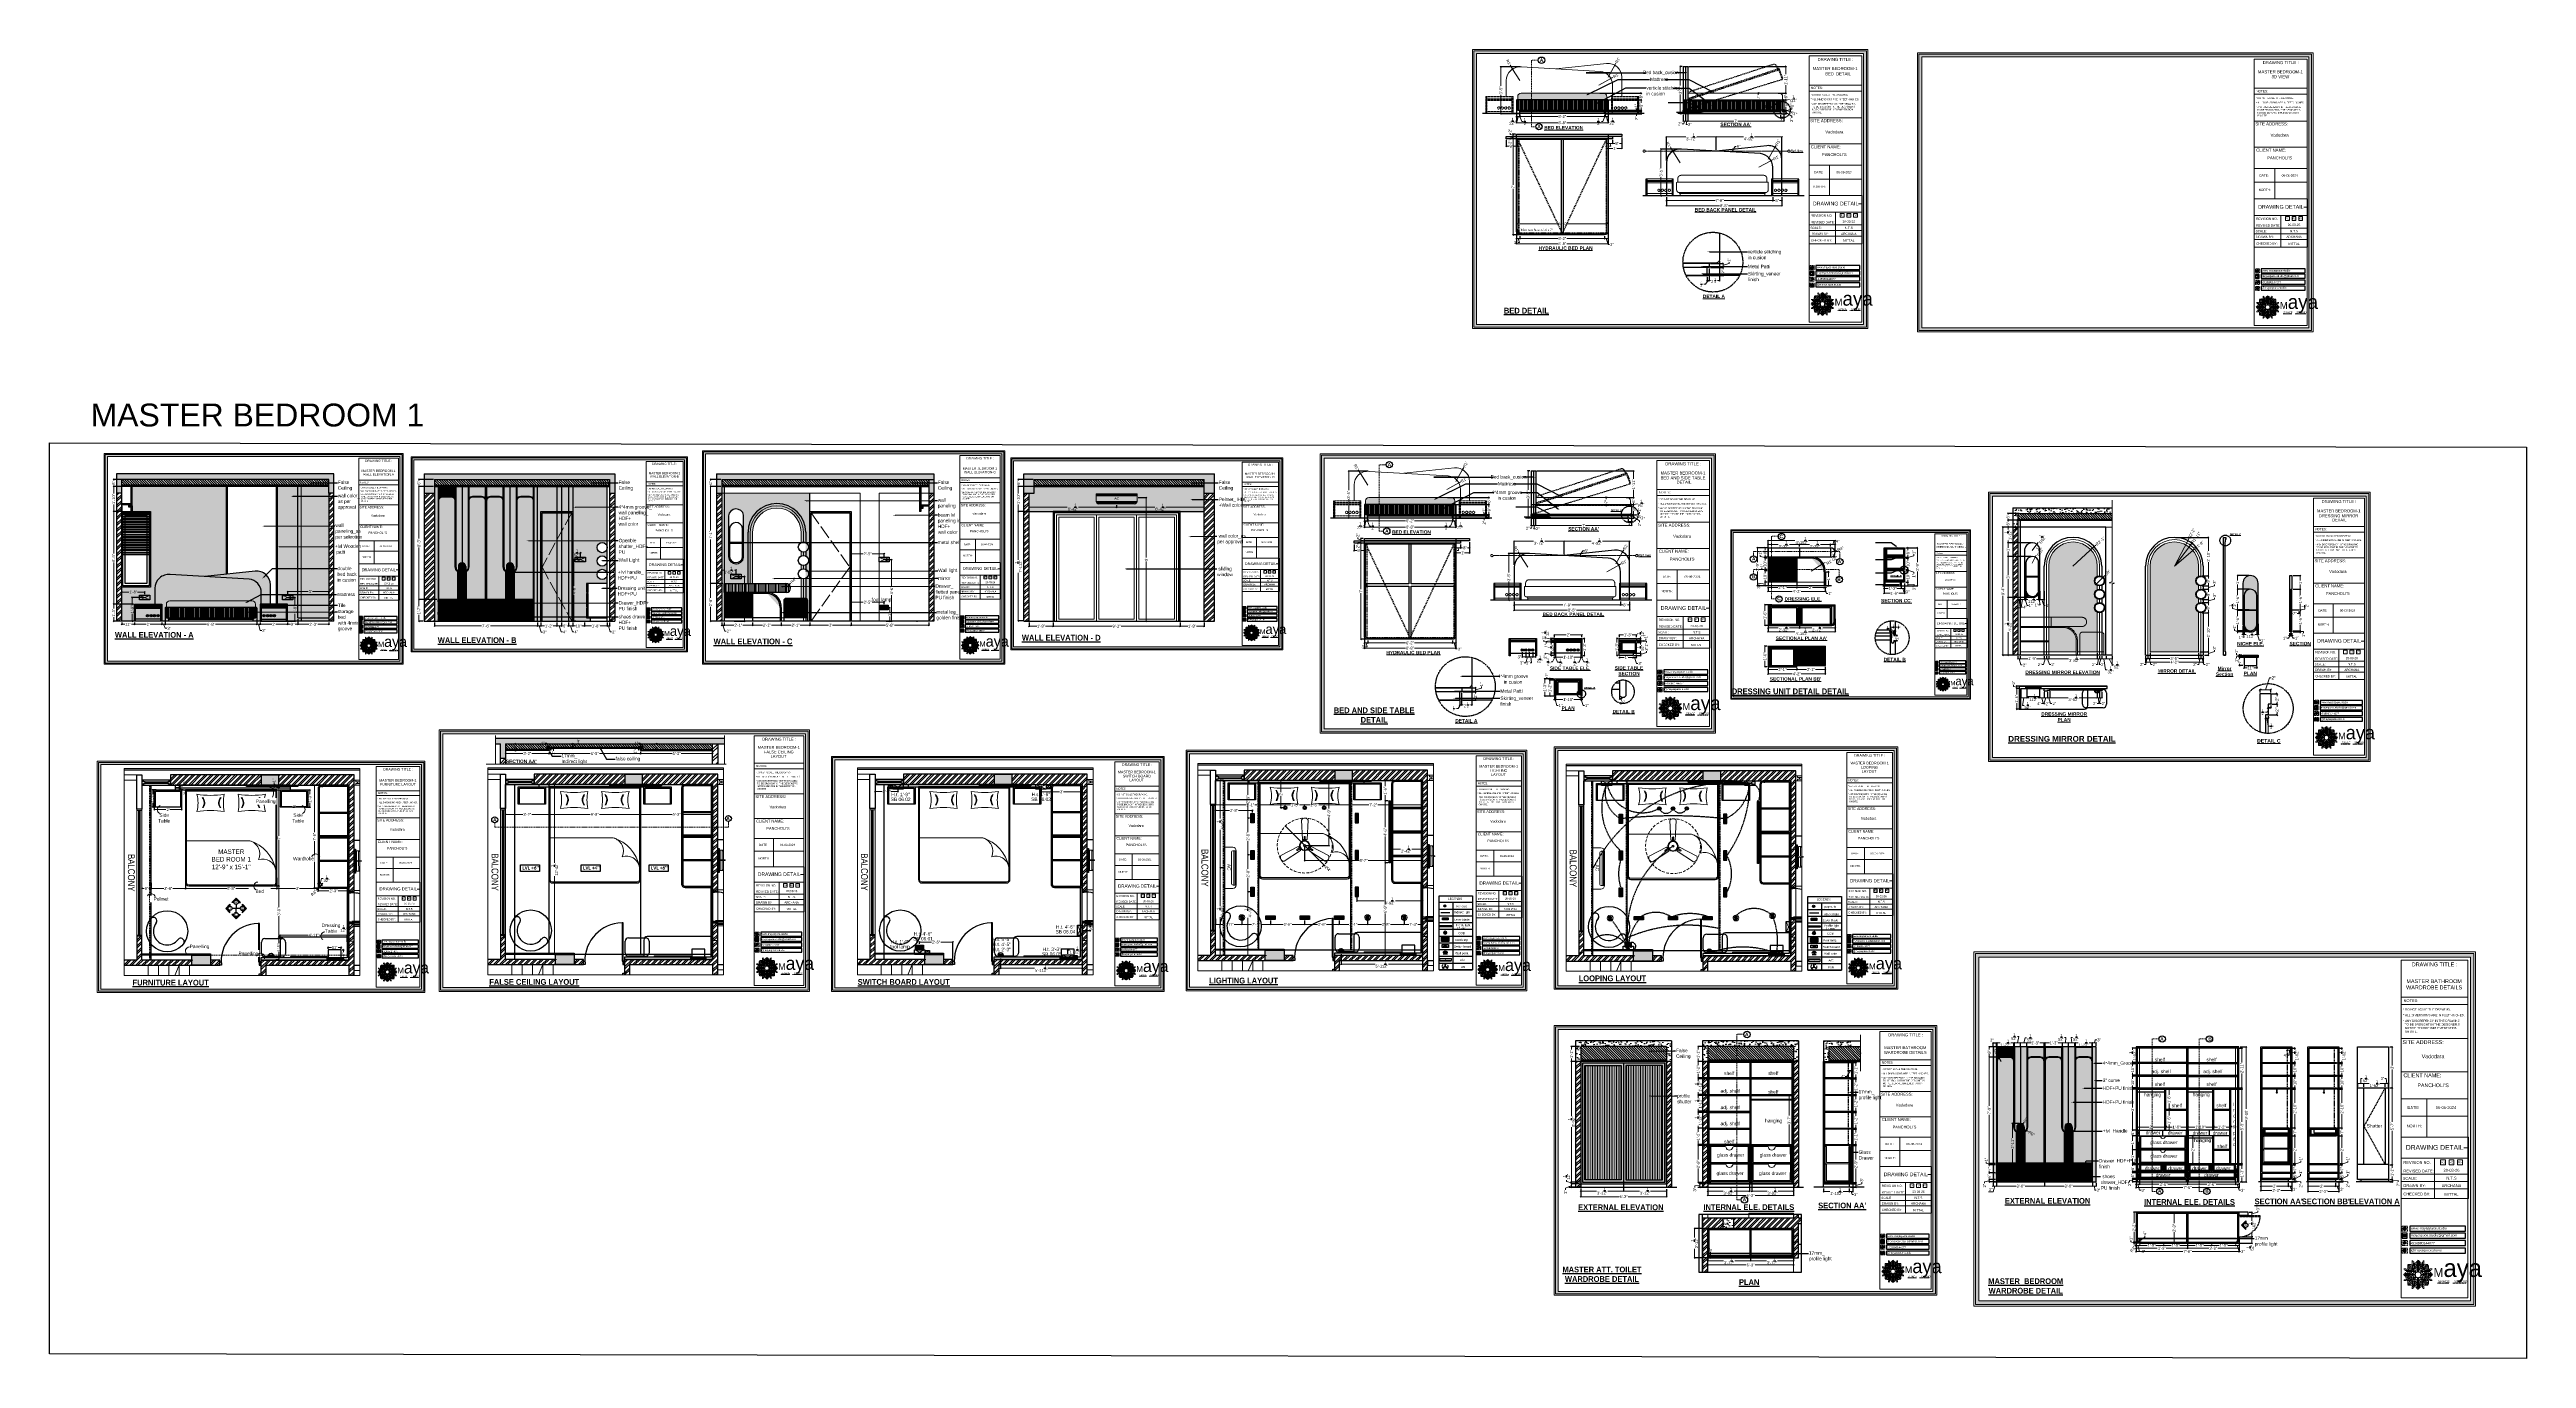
# Model space of a CAD drawing. Header units: millimetres. Extents: x 56222 to 3066687, y -650199 to -121287.
# Drawn here: x 130965 to 133131, y -184637 to -183492 of the extents above; entities outside this region: 7.
import ezdxf
from ezdxf import colors
from ezdxf.entities.mleader import LeaderData, LeaderLine
from ezdxf.enums import TextEntityAlignment as Align
from ezdxf.math import Vec2, Vec3

# ---------------------------------------------------------------- set-up
doc = ezdxf.new("R2010")
doc.units = ezdxf.units.MM
doc.header["$MEASUREMENT"] = 0
doc.header["$PDMODE"] = 35
for name, pattern in [('00 . GROUND FLOOR$0$DASHED', [0.75, 0.5, -0.25]), ('00-Floor Plan$0$DASHED', [0.75, 0.5, -0.25]), ('ACAD_ISO02W100', [15, 12, -3]), ('CENTER', [2, 1.25, -0.25, 0.25, -0.25]), ('DASHED', [0.75, 0.5, -0.25]), ('DASHED2', [0.375, 0.25, -0.125]), ('DASHEDX2', [1.5, 1, -0.5])]:
    doc.linetypes.add(name, pattern=pattern)
doc.layers.get('Defpoints').update_dxf_attribs({"color": 220})
for name, color, linetype, lineweight in [('$TD_AUDIT_GENERATED_(A0BDF17)', 32, 'Continuous', 30), ('COLUMN', 1, 'Continuous', 30), ('DIM.', 250, 'Continuous', 13), ('dim05', 1, 'Continuous', 13), ('Dimension', 10, 'DASHEDX2', 20), ('el', 7, 'Continuous', 20), ('ELEC-wires', 1, 'DASHED2', 13), ('Electrical', 84, 'Continuous', 30), ('ELEVATION', 250, 'Continuous', 9), ('ELEVATION ( SPIRAL STAIR )', 250, 'Continuous', 9), ('ELEVATION ( WALL COLOUR ) X_', 7, 'Continuous', 9), ('FIRST FLOOR', 7, 'Continuous', 9), ('FIRST FLOOR ( DW_RAIL )', 7, 'Continuous', 9), ('FIRST FLOOR ( TEXT )', 7, 'Continuous', 9), ('FIRST FLOOR_( PLine )_', 251, 'Continuous', 30), ('FIRST FLOOR_( STAIR )', 251, 'Continuous', 9), ('FUR1', 1, 'Continuous', 0), ('FURNITURE', 32, 'Continuous', 9), ('furniture dimensions', 1, 'DASHED', 0), ('FURNITURE-1', 252, 'Continuous', 13), ('GF FALSE CEILING', 6, 'Continuous', 35), ('GROUND FLOOR', 7, 'Continuous', 9), ('GROUND FLOOR  ( HATCH )', 251, 'Continuous', 9), ('HACHA', 253, 'Continuous', 5), ('hatch-rcc', 251, 'Continuous', 9), ('Labelling', 1, 'Continuous', 25), ('Looping', 10, 'Continuous', 25), ('NAME PLATE', 7, 'Continuous', 25), ('SECTION ( SLAB PLine )', 104, 'Continuous', 30), ('Text', 7, 'Continuous', 15), ('TILE', 14, 'Continuous', 9), ('wall', 7, 'Continuous', 30), ('WALL Dimensions', 1, 'Continuous', 0), ('XX~SLAB ( BEAM )~ ( DIM )', 7, 'Continuous', 9)]:
    doc.layers.add(name, color=color, linetype=linetype, lineweight=lineweight)
for name, color, linetype in [('09ELECTRICAL', 5, 'Continuous'), ('AR DOOR', 40, 'Continuous'), ('AR ELE-5', 134, 'Continuous'), ('AR HATCH-7', 7, 'Continuous'), ('Labels and Texts', 8, 'Continuous')]:
    doc.layers.add(name, color=color, linetype=linetype)
doc.layers.add('XX~SLAB ( PLINE )', color=251, linetype='Continuous', plot=False)
doc.styles.add('Arial', font='arial.ttf')
doc.styles.add('century g', font='GOTHIC.TTF')
doc.styles.add('KATHA', font='swissc.ttf')
doc.styles.get("Standard").update_dxf_attribs({"font": 'arial.ttf', "height": 6})
doc.styles.add('style4', font='ARIALN.TTF')
doc.styles.add('TEXT', font='eurr____.ttf')
doc.dimstyles.new('ISO-25', dxfattribs={"dimtxt": 2.5, "dimasz": 1, "dimexe": 0.5, "dimexo": 1, "dimtad": 0, "dimdec": 1, "dimlunit": 4, "dimtxsty": 'Standard', "dimblk": 'OBLIQUE', "dimcen": 2.5, "dimclrd": 1, "dimclre": 1, "dimclrt": 5, "dimadec": 0, "dimazin": 0, "dimtfac": 1, "dimtdec": 1, "dimtmove": 0, "dimatfit": 3, "dimfxl": 1, "dimlwd": -1, "dimarcsym": 0})
pattern_1 = [(95, (0, -839.159), (5.51551999, 4.62807079), [0.75, -8.25]), (40, (0, -839.159), (-6.29992167, 4.3376815), [0.6, -6.6]), (145.4514445, (0.4596, -838.773), (-0.78440164, 8.96575221), [0.63740192, -7.01142112]), (91.1842, (-1.414, -837.7446), (8.71693388, 6.37613776), [1.125, -12.375]), (141.6356355, (-0.688, -837.213), (-0.2790007, 13.4971167), [0.9561034, -10.5171376]), (36.184164, (-1.414, -837.745), (-0.2790007, 13.4971167), [0.9, -9.9]), (66, (-0.3536, -837.391), (7.06771572, 1.37382476), [0.75, -8.25]), (11, (-0.3536, -837.391), (-3.40708593, 6.84808435), [0.6, -6.6]), (116.4514447, (0.2354, -837.2765), (3.66062975, 8.22190906), [0.6374019, -7.01142112]), (82.5, (0, -839.1588), (-2.267931853, 2.439898176), [0, -6.52, 0, -6.7, 0, -6.625]), (52.5, (0, -839.1588), (-0.92872942, 4.6490945), [0, -3.82, 0, -6.37, 0, -2.525]), (12.5, (-1.5768, -840.7356), (3.934181673, 3.615207618), [0, -2.5, 0, -7.8, 0, -10.35]), (2.5, (-2.284, -841.4427), (3.41589983, 4.83159807), [0, -3.25, 0, -5.18, 0, -7.35])]
pattern_2 = [(45, (54.63804, -490.2479), (-0.08838834765, 0.08838834765), [])]
pattern_3 = [(45, (-1308.34815, 0), (-0.08838834765, 0.08838834765), [])]
pattern_4 = [(180, (111047.2401, -197159.4788), (-4e-16, -0.5), [])]
pattern_5 = [(180, (111047.2401, -197191.66535), (-4e-16, -0.5), [])]
pattern_6 = [(180, (111047.2401, -197223.85187), (-4e-16, -0.5), [])]
pattern_7 = [(180, (111369.31973, -197159.96217), (-4e-16, -0.5), [])]
pattern_8 = [(180, (111369.31973, -197192.1487), (-4e-16, -0.5), [])]
pattern_9 = [(180, (111369.31973, -197224.3352), (-4e-16, -0.5), [])]

# ---------------------------------------------------------------- blocks, each defined once
blk = doc.blocks.new('ac paln')
at = {"layer": 'Electrical', "lineweight": 15}
for p, q in [((389238.7, -37646.4), (389238.7, -37610.3)), ((389238.7, -37610.3), (389245.7, -37610.3)), ((389244.8, -37642.3), (389244.8, -37614.4)), ((389245.8, -37613.3), (389248.7, -37613.3)), ((389246.8, -37643.4), (389246.8, -37613.3)), ((389247.8, -37643.4), (389247.8, -37613.3)), ((389248.7, -37613.3), (389248.7, -37643.4)), ((389248.7, -37643.4), (389248.7, -37613.3)), ((389245.7, -37646.4), (389238.7, -37646.4)), ((389245.8, -37643.4), (389248.7, -37643.4)), ((389248.7, -37643.4), (389248.7, -37643.4))]:
    blk.add_line(p, q, dxfattribs=at)
for centre, start, end in [((389245.7, -37613.3), 0, 90), ((389245.7, -37643.4), 270, 0)]:
    blk.add_arc(centre, 3.01, start, end, dxfattribs=at)
at = {"layer": 'Electrical', "lineweight": 15, "extrusion": (0, 0, -1)}
for centre, start_param, end_param in [((389245.8, -37614.4), -0.785398, 0.785398), ((389245.8, -37642.3), 3.926991, 5.497787)]:
    blk.add_ellipse(centre, major_axis=(-0.71, 0.71), ratio=1, start_param=start_param, end_param=end_param, dxfattribs=at)
at = {"layer": 'Text', "style": 'TEXT'}
blk.add_text('AC', height=3, rotation=270, dxfattribs=at).set_placement((389241, -37624.9))
blk = doc.blocks.new('_Oblique')
at = {"layer": 'wall', "color": 0, "lineweight": -2}
blk.add_line((-0.5, -0.5), (0.5, 0.5), dxfattribs=at)
blk = doc.blocks.new('*D141')
at = {"layer": 'Defpoints', "color": 0, "lineweight": 30, "transparency": 16777216}
for p in [(131027.8, -183992), (131038.9, -183992), (131038.9, -183994.6)]:
    blk.add_point(p, dxfattribs=at)
at = {"layer": 'dim05', "color": 1, "linetype": 'Continuous', "lineweight": -2, "transparency": 16777216}
for p, q in [((131027.8, -183993), (131027.8, -183995.1)), ((131038.9, -183993), (131038.9, -183995.1))]:
    blk.add_line(p, q, dxfattribs=at)
at = {"layer": 'dim05', "color": 1, "linetype": 'Continuous', "transparency": 16777216}
for p, q in [((131027.8, -183994.6), (131030.4, -183994.6)), ((131038.9, -183994.6), (131036.2, -183994.6))]:
    blk.add_line(p, q, dxfattribs=at)
at = {"layer": 'dim05', "color": 1, "transparency": 16777216, "rotation": 180}
blk.add_blockref('_Oblique', (131027.8, -183994.6), dxfattribs=at)
at = {"layer": 'dim05', "color": 1, "transparency": 16777216}
blk.add_blockref('_Oblique', (131038.9, -183994.6), dxfattribs=at)
at = {"layer": 'dim05', "color": 5, "lineweight": 25, "transparency": 16777216, "insert": (131033.3, -183994.6), "char_height": 2.5, "attachment_point": 5, "style": 'Arial'}
blk.add_mtext('11"', dxfattribs=at)
blk = doc.blocks.new('*D142')
at = {"layer": 'Defpoints', "color": 0, "lineweight": 30, "transparency": 16777216}
for p in [(131038.9, -183992), (131062.8, -183992), (131062.8, -183994.6)]:
    blk.add_point(p, dxfattribs=at)
at = {"layer": 'dim05', "color": 1, "linetype": 'Continuous', "lineweight": -2, "transparency": 16777216}
for p, q in [((131038.9, -183993), (131038.9, -183995.1)), ((131062.8, -183993), (131062.8, -183995.1))]:
    blk.add_line(p, q, dxfattribs=at)
at = {"layer": 'dim05', "color": 1, "linetype": 'Continuous', "transparency": 16777216}
for p, q in [((131038.9, -183994.6), (131049, -183994.6)), ((131062.8, -183994.6), (131052.6, -183994.6))]:
    blk.add_line(p, q, dxfattribs=at)
at = {"layer": 'dim05', "color": 1, "transparency": 16777216, "rotation": 180}
blk.add_blockref('_Oblique', (131038.9, -183994.6), dxfattribs=at)
at = {"layer": 'dim05', "color": 1, "transparency": 16777216}
blk.add_blockref('_Oblique', (131062.8, -183994.6), dxfattribs=at)
at = {"layer": 'dim05', "color": 5, "lineweight": 25, "transparency": 16777216, "insert": (131050.8, -183994.6), "char_height": 2.5, "attachment_point": 5, "style": 'Arial'}
blk.add_mtext("2'", dxfattribs=at)
blk = doc.blocks.new('*D143')
at = {"layer": 'Defpoints', "color": 0, "lineweight": 30, "transparency": 16777216}
for p in [(131065.8, -183984.8), (131062.8, -183992), (131065.8, -183994.6)]:
    blk.add_point(p, dxfattribs=at)
at = {"layer": 'dim05', "color": 1, "linetype": 'Continuous', "lineweight": -2, "transparency": 16777216}
for p, q in [((131065.8, -183985.8), (131065.8, -183995.1)), ((131062.8, -183993), (131062.8, -183995.1))]:
    blk.add_line(p, q, dxfattribs=at)
at = {"layer": 'dim05', "color": 1, "linetype": 'Continuous', "transparency": 16777216}
for p, q in [((131062.8, -183994.6), (131065.8, -183994.6)), ((131064.3, -183994.6), (131065.8, -183998.1)), ((131065.8, -183998.1), (131067.1, -183998.1))]:
    blk.add_line(p, q, dxfattribs=at)
at = {"layer": 'dim05', "color": 1, "transparency": 16777216, "rotation": 180}
blk.add_blockref('_Oblique', (131062.8, -183994.6), dxfattribs=at)
at = {"layer": 'dim05', "color": 1, "transparency": 16777216}
blk.add_blockref('_Oblique', (131065.8, -183994.6), dxfattribs=at)
at = {"layer": 'dim05', "color": 5, "lineweight": 25, "transparency": 16777216, "insert": (131069.2, -183998.1), "char_height": 2.5, "attachment_point": 5, "style": 'Arial'}
blk.add_mtext('3"', dxfattribs=at)
blk = doc.blocks.new('*D144')
at = {"layer": 'Defpoints', "color": 0, "lineweight": 30, "transparency": 16777216}
for p in [(131065.8, -183984.8), (131145.8, -183983.6), (131145.8, -183994.6)]:
    blk.add_point(p, dxfattribs=at)
at = {"layer": 'dim05', "color": 1, "linetype": 'Continuous', "lineweight": -2, "transparency": 16777216}
for p, q in [((131065.8, -183985.8), (131065.8, -183995.1)), ((131145.8, -183984.6), (131145.8, -183995.1))]:
    blk.add_line(p, q, dxfattribs=at)
at = {"layer": 'dim05', "color": 1, "linetype": 'Continuous', "transparency": 16777216}
for p, q in [((131065.8, -183994.6), (131101.8, -183994.6)), ((131145.8, -183994.6), (131109.7, -183994.6))]:
    blk.add_line(p, q, dxfattribs=at)
at = {"layer": 'dim05', "color": 1, "transparency": 16777216, "rotation": 180}
blk.add_blockref('_Oblique', (131065.8, -183994.6), dxfattribs=at)
at = {"layer": 'dim05', "color": 1, "transparency": 16777216}
blk.add_blockref('_Oblique', (131145.8, -183994.6), dxfattribs=at)
at = {"layer": 'dim05', "color": 5, "lineweight": 25, "transparency": 16777216, "insert": (131105.8, -183994.6), "char_height": 2.5, "attachment_point": 5, "style": 'Arial'}
blk.add_mtext('6\'-8"', dxfattribs=at)
blk = doc.blocks.new('*D145')
at = {"layer": 'Defpoints', "color": 0, "lineweight": 30, "transparency": 16777216}
for p in [(131145.8, -183983.6), (131148.8, -183992), (131148.8, -183994.6)]:
    blk.add_point(p, dxfattribs=at)
at = {"layer": 'dim05', "color": 1, "linetype": 'Continuous', "lineweight": -2, "transparency": 16777216}
for p, q in [((131145.8, -183984.6), (131145.8, -183995.1)), ((131148.8, -183993), (131148.8, -183995.1))]:
    blk.add_line(p, q, dxfattribs=at)
at = {"layer": 'dim05', "color": 1, "linetype": 'Continuous', "transparency": 16777216}
for p, q in [((131145.8, -183994.6), (131148.8, -183994.6)), ((131147.3, -183994.6), (131148.8, -183999.9)), ((131148.8, -183999.9), (131150.1, -183999.9))]:
    blk.add_line(p, q, dxfattribs=at)
at = {"layer": 'dim05', "color": 1, "transparency": 16777216, "rotation": 180}
blk.add_blockref('_Oblique', (131145.8, -183994.6), dxfattribs=at)
at = {"layer": 'dim05', "color": 1, "transparency": 16777216}
blk.add_blockref('_Oblique', (131148.8, -183994.6), dxfattribs=at)
at = {"layer": 'dim05', "color": 5, "lineweight": 25, "transparency": 16777216, "insert": (131152.2, -183999.9), "char_height": 2.5, "attachment_point": 5, "style": 'Arial'}
blk.add_mtext('3"', dxfattribs=at)
blk = doc.blocks.new('*D146')
at = {"layer": 'Defpoints', "color": 0, "lineweight": 30, "transparency": 16777216}
for p in [(131148.8, -183992), (131172.7, -183992), (131172.7, -183994.6)]:
    blk.add_point(p, dxfattribs=at)
at = {"layer": 'dim05', "color": 1, "linetype": 'Continuous', "lineweight": -2, "transparency": 16777216}
for p, q in [((131148.8, -183993), (131148.8, -183995.1)), ((131172.7, -183993), (131172.7, -183995.1))]:
    blk.add_line(p, q, dxfattribs=at)
at = {"layer": 'dim05', "color": 1, "linetype": 'Continuous', "transparency": 16777216}
for p, q in [((131148.8, -183994.6), (131158.9, -183994.6)), ((131172.7, -183994.6), (131162.5, -183994.6))]:
    blk.add_line(p, q, dxfattribs=at)
at = {"layer": 'dim05', "color": 1, "transparency": 16777216, "rotation": 180}
blk.add_blockref('_Oblique', (131148.8, -183994.6), dxfattribs=at)
at = {"layer": 'dim05', "color": 1, "transparency": 16777216}
blk.add_blockref('_Oblique', (131172.7, -183994.6), dxfattribs=at)
at = {"layer": 'dim05', "color": 5, "lineweight": 25, "transparency": 16777216, "insert": (131160.7, -183994.6), "char_height": 2.5, "attachment_point": 5, "style": 'Arial'}
blk.add_mtext("2'", dxfattribs=at)
blk = doc.blocks.new('*D147')
at = {"layer": 'Defpoints', "color": 0, "lineweight": 30, "transparency": 16777216}
for p in [(131181.8, -183989), (131172.7, -183992), (131181.8, -183994.6)]:
    blk.add_point(p, dxfattribs=at)
at = {"layer": 'dim05', "color": 1, "linetype": 'Continuous', "lineweight": -2, "transparency": 16777216}
for p, q in [((131172.7, -183993), (131172.7, -183995.1)), ((131181.8, -183990), (131181.8, -183995.1))]:
    blk.add_line(p, q, dxfattribs=at)
at = {"layer": 'dim05', "color": 1, "linetype": 'Continuous', "transparency": 16777216}
for p, q in [((131172.7, -183994.6), (131175.2, -183994.6)), ((131181.8, -183994.6), (131179.3, -183994.6))]:
    blk.add_line(p, q, dxfattribs=at)
at = {"layer": 'dim05', "color": 1, "transparency": 16777216, "rotation": 180}
blk.add_blockref('_Oblique', (131172.7, -183994.6), dxfattribs=at)
at = {"layer": 'dim05', "color": 1, "transparency": 16777216}
blk.add_blockref('_Oblique', (131181.8, -183994.6), dxfattribs=at)
at = {"layer": 'dim05', "color": 5, "lineweight": 25, "transparency": 16777216, "insert": (131177.2, -183994.6), "char_height": 2.5, "attachment_point": 5, "style": 'Arial'}
blk.add_mtext('9"', dxfattribs=at)
blk = doc.blocks.new('*D148')
at = {"layer": 'Defpoints', "color": 0, "lineweight": 30, "transparency": 16777216}
for p in [(131181.8, -183989), (131208.8, -183992), (131208.8, -183994.6)]:
    blk.add_point(p, dxfattribs=at)
at = {"layer": 'dim05', "color": 1, "linetype": 'Continuous', "lineweight": -2, "transparency": 16777216}
for p, q in [((131181.8, -183990), (131181.8, -183995.1)), ((131208.8, -183993), (131208.8, -183995.1))]:
    blk.add_line(p, q, dxfattribs=at)
at = {"layer": 'dim05', "color": 1, "linetype": 'Continuous', "transparency": 16777216}
for p, q in [((131181.8, -183994.6), (131191.3, -183994.6)), ((131208.8, -183994.6), (131199.2, -183994.6))]:
    blk.add_line(p, q, dxfattribs=at)
at = {"layer": 'dim05', "color": 1, "transparency": 16777216, "rotation": 180}
blk.add_blockref('_Oblique', (131181.8, -183994.6), dxfattribs=at)
at = {"layer": 'dim05', "color": 1, "transparency": 16777216}
blk.add_blockref('_Oblique', (131208.8, -183994.6), dxfattribs=at)
at = {"layer": 'dim05', "color": 5, "lineweight": 25, "transparency": 16777216, "insert": (131195.3, -183994.6), "char_height": 2.5, "attachment_point": 5, "style": 'Arial'}
blk.add_mtext('2\'-3"', dxfattribs=at)
blk = doc.blocks.new('*D149')
at = {"layer": 'Defpoints', "color": 0, "lineweight": 30, "transparency": 16777216}
for p in [(131020.7, -183977), (131038.8, -183977), (131038.8, -183992)]:
    blk.add_point(p, dxfattribs=at)
at = {"layer": 'dim05', "color": 1, "linetype": 'Continuous', "lineweight": -2, "transparency": 16777216}
for p, q in [((131037.8, -183977), (131020.2, -183977)), ((131037.8, -183992), (131020.2, -183992))]:
    blk.add_line(p, q, dxfattribs=at)
at = {"layer": 'dim05', "color": 1, "linetype": 'Continuous', "transparency": 16777216}
for p, q in [((131020.7, -183977), (131020.7, -183980.7)), ((131020.7, -183992), (131020.7, -183988.3))]:
    blk.add_line(p, q, dxfattribs=at)
at = {"layer": 'dim05', "color": 1, "transparency": 16777216}
for p, rotation in [((131020.7, -183977), 90), ((131020.7, -183992), 270)]:
    blk.add_blockref('_Oblique', p, dxfattribs=dict(at, rotation=rotation))
at = {"layer": 'dim05', "color": 5, "lineweight": 25, "transparency": 16777216, "insert": (131020.7, -183984.5), "char_height": 2.5, "attachment_point": 5, "rotation": 90, "style": 'Arial'}
blk.add_mtext('1\'-3"', dxfattribs=at)
blk = doc.blocks.new('*D150')
at = {"layer": 'Defpoints', "color": 0, "lineweight": 30, "transparency": 16777216}
for p in [(131020.7, -183896), (131027.8, -183896), (131038.9, -183977)]:
    blk.add_point(p, dxfattribs=at)
at = {"layer": 'dim05', "color": 1, "linetype": 'Continuous', "lineweight": -2, "transparency": 16777216}
for p, q in [((131026.8, -183896), (131020.2, -183896)), ((131037.9, -183977), (131020.2, -183977))]:
    blk.add_line(p, q, dxfattribs=at)
at = {"layer": 'dim05', "color": 1, "linetype": 'Continuous', "transparency": 16777216}
for p, q in [((131020.7, -183896), (131020.7, -183932.6)), ((131020.7, -183977), (131020.7, -183940.5))]:
    blk.add_line(p, q, dxfattribs=at)
at = {"layer": 'dim05', "color": 1, "transparency": 16777216}
for p, rotation in [((131020.7, -183896), 90), ((131020.7, -183977), 270)]:
    blk.add_blockref('_Oblique', p, dxfattribs=dict(at, rotation=rotation))
at = {"layer": 'dim05', "color": 5, "lineweight": 25, "transparency": 16777216, "insert": (131020.7, -183936.5), "char_height": 2.5, "attachment_point": 5, "rotation": 90, "style": 'Arial'}
blk.add_mtext('6\'-9"', dxfattribs=at)
blk = doc.blocks.new('*D151')
at = {"layer": 'Defpoints', "color": 0, "lineweight": 30, "transparency": 16777216}
for p in [(131020.7, -183874), (131027.8, -183874), (131027.8, -183896)]:
    blk.add_point(p, dxfattribs=at)
at = {"layer": 'dim05', "color": 1, "linetype": 'Continuous', "lineweight": -2, "transparency": 16777216}
for p, q in [((131026.8, -183874), (131020.2, -183874)), ((131026.8, -183896), (131020.2, -183896))]:
    blk.add_line(p, q, dxfattribs=at)
at = {"layer": 'dim05', "color": 1, "linetype": 'Continuous', "transparency": 16777216}
for p, q in [((131020.7, -183874), (131020.7, -183880.2)), ((131020.7, -183896), (131020.7, -183889.8))]:
    blk.add_line(p, q, dxfattribs=at)
at = {"layer": 'dim05', "color": 1, "transparency": 16777216}
for p, rotation in [((131020.7, -183874), 90), ((131020.7, -183896), 270)]:
    blk.add_blockref('_Oblique', p, dxfattribs=dict(at, rotation=rotation))
at = {"layer": 'dim05', "color": 5, "lineweight": 25, "transparency": 16777216, "insert": (131020.7, -183885), "char_height": 2.5, "attachment_point": 5, "rotation": 90, "style": 'Arial'}
blk.add_mtext('1\'-10"', dxfattribs=at)
blk = doc.blocks.new('*D152')
at = {"layer": 'Defpoints', "color": 0, "lineweight": 30, "transparency": 16777216}
for p in [(131020.7, -183868), (131028.4, -183868), (131028.4, -183874)]:
    blk.add_point(p, dxfattribs=at)
at = {"layer": 'dim05', "color": 1, "linetype": 'Continuous', "lineweight": -2, "transparency": 16777216}
for p, q in [((131027.4, -183868), (131020.2, -183868)), ((131027.4, -183874), (131020.2, -183874))]:
    blk.add_line(p, q, dxfattribs=at)
at = {"layer": 'dim05', "color": 1, "linetype": 'Continuous', "transparency": 16777216}
for p, q in [((131020.7, -183868), (131020.7, -183868.9)), ((131020.7, -183874), (131020.7, -183873.1))]:
    blk.add_line(p, q, dxfattribs=at)
at = {"layer": 'dim05', "color": 1, "transparency": 16777216}
for p, rotation in [((131020.7, -183868), 90), ((131020.7, -183874), 270)]:
    blk.add_blockref('_Oblique', p, dxfattribs=dict(at, rotation=rotation))
at = {"layer": 'dim05', "color": 5, "lineweight": 25, "transparency": 16777216, "insert": (131020.7, -183871), "char_height": 2.5, "attachment_point": 5, "rotation": 90, "style": 'Arial'}
blk.add_mtext('6"', dxfattribs=at)
blk = doc.blocks.new('*D153')
at = {"layer": 'Defpoints', "color": 0, "lineweight": 30, "transparency": 16777216}
for p in [(131287.6, -183874), (131301.3, -183868), (131301.3, -183874)]:
    blk.add_point(p, dxfattribs=at)
at = {"layer": 'dim05', "color": 1, "linetype": 'Continuous', "lineweight": -2, "transparency": 16777216}
for p, q in [((131300.3, -183868), (131287.1, -183868)), ((131300.3, -183874), (131287.1, -183874))]:
    blk.add_line(p, q, dxfattribs=at)
at = {"layer": 'dim05', "color": 1, "linetype": 'Continuous', "transparency": 16777216}
for p, q in [((131287.6, -183868), (131287.6, -183868.9)), ((131287.6, -183874), (131287.6, -183873.1))]:
    blk.add_line(p, q, dxfattribs=at)
at = {"layer": 'dim05', "color": 1, "transparency": 16777216}
for p, rotation in [((131287.6, -183868), 90), ((131287.6, -183874), 270)]:
    blk.add_blockref('_Oblique', p, dxfattribs=dict(at, rotation=rotation))
at = {"layer": 'dim05', "color": 5, "lineweight": 25, "transparency": 16777216, "insert": (131287.6, -183871), "char_height": 2.5, "attachment_point": 5, "rotation": 90, "style": 'Arial'}
blk.add_mtext('6"', dxfattribs=at)
blk = doc.blocks.new('*D169')
at = {"layer": 'Defpoints', "color": 0, "lineweight": 30, "transparency": 16777216}
for p in [(131301.3, -183874), (131287.6, -183973), (131304.3, -183973)]:
    blk.add_point(p, dxfattribs=at)
at = {"layer": 'dim05', "color": 1, "linetype": 'Continuous', "lineweight": -2, "transparency": 16777216}
for p, q in [((131300.3, -183874), (131287.1, -183874)), ((131303.3, -183973), (131287.1, -183973))]:
    blk.add_line(p, q, dxfattribs=at)
at = {"layer": 'dim05', "color": 1, "linetype": 'Continuous', "transparency": 16777216}
for p, q in [((131287.6, -183874), (131287.6, -183919.6)), ((131287.6, -183973), (131287.6, -183927.5))]:
    blk.add_line(p, q, dxfattribs=at)
at = {"layer": 'dim05', "color": 1, "transparency": 16777216}
for p, rotation in [((131287.6, -183874), 90), ((131287.6, -183973), 270)]:
    blk.add_blockref('_Oblique', p, dxfattribs=dict(at, rotation=rotation))
at = {"layer": 'dim05', "color": 5, "lineweight": 25, "transparency": 16777216, "insert": (131287.6, -183923.5), "char_height": 2.5, "attachment_point": 5, "rotation": 90, "style": 'Arial'}
blk.add_mtext('8\'-3"', dxfattribs=at)
blk = doc.blocks.new('*D170')
at = {"layer": 'Defpoints', "color": 0, "lineweight": 30, "transparency": 16777216}
for p in [(131304.3, -183973), (131287.6, -183992), (131292.3, -183992)]:
    blk.add_point(p, dxfattribs=at)
at = {"layer": 'dim05', "color": 1, "linetype": 'Continuous', "lineweight": -2, "transparency": 16777216}
for p, q in [((131303.3, -183973), (131287.1, -183973)), ((131291.3, -183992), (131287.1, -183992))]:
    blk.add_line(p, q, dxfattribs=at)
at = {"layer": 'dim05', "color": 1, "linetype": 'Continuous', "transparency": 16777216}
for p, q in [((131287.6, -183973), (131287.6, -183978.7)), ((131287.6, -183992), (131287.6, -183986.3))]:
    blk.add_line(p, q, dxfattribs=at)
at = {"layer": 'dim05', "color": 1, "transparency": 16777216}
for p, rotation in [((131287.6, -183973), 90), ((131287.6, -183992), 270)]:
    blk.add_blockref('_Oblique', p, dxfattribs=dict(at, rotation=rotation))
at = {"layer": 'dim05', "color": 5, "lineweight": 25, "transparency": 16777216, "insert": (131287.6, -183982.5), "char_height": 2.5, "attachment_point": 5, "rotation": 90, "style": 'Arial'}
blk.add_mtext('1\'-7"', dxfattribs=at)
blk = doc.blocks.new('*D171')
at = {"layer": 'Defpoints', "color": 0, "lineweight": 30, "transparency": 16777216}
for p in [(131301.3, -183992), (131391.3, -183992), (131391.3, -183996.1)]:
    blk.add_point(p, dxfattribs=at)
at = {"layer": 'dim05', "color": 1, "linetype": 'Continuous', "lineweight": -2, "transparency": 16777216}
for p, q in [((131301.3, -183993), (131301.3, -183996.6)), ((131391.3, -183993), (131391.3, -183996.6))]:
    blk.add_line(p, q, dxfattribs=at)
at = {"layer": 'dim05', "color": 1, "linetype": 'Continuous', "transparency": 16777216}
for p, q in [((131301.3, -183996.1), (131342.4, -183996.1)), ((131391.3, -183996.1), (131350.2, -183996.1))]:
    blk.add_line(p, q, dxfattribs=at)
at = {"layer": 'dim05', "color": 1, "transparency": 16777216, "rotation": 180}
blk.add_blockref('_Oblique', (131301.3, -183996.1), dxfattribs=at)
at = {"layer": 'dim05', "color": 1, "transparency": 16777216}
blk.add_blockref('_Oblique', (131391.3, -183996.1), dxfattribs=at)
at = {"layer": 'dim05', "color": 5, "lineweight": 25, "transparency": 16777216, "insert": (131346.3, -183996.1), "char_height": 2.5, "attachment_point": 5, "style": 'Arial'}
blk.add_mtext('7\'-6"', dxfattribs=at)
blk = doc.blocks.new('*D172')
at = {"layer": 'Defpoints', "color": 0, "lineweight": 30, "transparency": 16777216}
for p in [(131391.3, -183992), (131394.3, -183992), (131394.3, -183996.1)]:
    blk.add_point(p, dxfattribs=at)
at = {"layer": 'dim05', "color": 1, "linetype": 'Continuous', "lineweight": -2, "transparency": 16777216}
for p, q in [((131391.3, -183993), (131391.3, -183996.6)), ((131394.3, -183993), (131394.3, -183996.6))]:
    blk.add_line(p, q, dxfattribs=at)
at = {"layer": 'dim05', "color": 1, "linetype": 'Continuous', "transparency": 16777216}
for p, q in [((131391.3, -183996.1), (131394.3, -183996.1)), ((131392.8, -183996.1), (131394.4, -184001.4)), ((131394.4, -184001.4), (131395.6, -184001.4))]:
    blk.add_line(p, q, dxfattribs=at)
at = {"layer": 'dim05', "color": 1, "transparency": 16777216, "rotation": 180}
blk.add_blockref('_Oblique', (131391.3, -183996.1), dxfattribs=at)
at = {"layer": 'dim05', "color": 1, "transparency": 16777216}
blk.add_blockref('_Oblique', (131394.3, -183996.1), dxfattribs=at)
at = {"layer": 'dim05', "color": 5, "lineweight": 25, "transparency": 16777216, "insert": (131397.7, -184001.4), "char_height": 2.5, "attachment_point": 5, "style": 'Arial'}
blk.add_mtext('3"', dxfattribs=at)
blk = doc.blocks.new('*D173')
at = {"layer": 'Defpoints', "color": 0, "lineweight": 30, "transparency": 16777216}
for p in [(131394.3, -183992), (131408.3, -183992), (131408.3, -183996.1)]:
    blk.add_point(p, dxfattribs=at)
at = {"layer": 'dim05', "color": 1, "linetype": 'Continuous', "lineweight": -2, "transparency": 16777216}
for p, q in [((131394.3, -183993), (131394.3, -183996.6)), ((131408.3, -183993), (131408.3, -183996.6))]:
    blk.add_line(p, q, dxfattribs=at)
at = {"layer": 'dim05', "color": 1, "linetype": 'Continuous', "transparency": 16777216}
for p, q in [((131394.3, -183996.1), (131397.5, -183996.1)), ((131408.3, -183996.1), (131405.1, -183996.1))]:
    blk.add_line(p, q, dxfattribs=at)
at = {"layer": 'dim05', "color": 1, "transparency": 16777216, "rotation": 180}
blk.add_blockref('_Oblique', (131394.3, -183996.1), dxfattribs=at)
at = {"layer": 'dim05', "color": 1, "transparency": 16777216}
blk.add_blockref('_Oblique', (131408.3, -183996.1), dxfattribs=at)
at = {"layer": 'dim05', "color": 5, "lineweight": 25, "transparency": 16777216, "insert": (131401.3, -183996.1), "char_height": 2.5, "attachment_point": 5, "style": 'Arial'}
blk.add_mtext('1\'-2"', dxfattribs=at)
blk = doc.blocks.new('*D174')
at = {"layer": 'Defpoints', "color": 0, "lineweight": 30, "transparency": 16777216}
for p in [(131422.3, -183992), (131432.3, -183992), (131432.3, -183996.1)]:
    blk.add_point(p, dxfattribs=at)
at = {"layer": 'dim05', "color": 1, "linetype": 'Continuous', "lineweight": -2, "transparency": 16777216}
for p, q in [((131422.3, -183993), (131422.3, -183996.6)), ((131432.3, -183993), (131432.3, -183996.6))]:
    blk.add_line(p, q, dxfattribs=at)
at = {"layer": 'dim05', "color": 1, "linetype": 'Continuous', "transparency": 16777216}
for p, q in [((131422.3, -183996.1), (131424.4, -183996.1)), ((131432.3, -183996.1), (131430.2, -183996.1))]:
    blk.add_line(p, q, dxfattribs=at)
at = {"layer": 'dim05', "color": 1, "transparency": 16777216, "rotation": 180}
blk.add_blockref('_Oblique', (131422.3, -183996.1), dxfattribs=at)
at = {"layer": 'dim05', "color": 1, "transparency": 16777216}
blk.add_blockref('_Oblique', (131432.3, -183996.1), dxfattribs=at)
at = {"layer": 'dim05', "color": 5, "lineweight": 25, "transparency": 16777216, "insert": (131427.3, -183996.1), "char_height": 2.5, "attachment_point": 5, "style": 'Arial'}
blk.add_mtext('10"', dxfattribs=at)
blk = doc.blocks.new('*D175')
at = {"layer": 'Defpoints', "color": 0, "lineweight": 30, "transparency": 16777216}
for p in [(131432.3, -183992), (131452.3, -183992), (131452.3, -183996.1)]:
    blk.add_point(p, dxfattribs=at)
at = {"layer": 'dim05', "color": 1, "linetype": 'Continuous', "lineweight": -2, "transparency": 16777216}
for p, q in [((131432.3, -183993), (131432.3, -183996.6)), ((131452.3, -183993), (131452.3, -183996.6))]:
    blk.add_line(p, q, dxfattribs=at)
at = {"layer": 'dim05', "color": 1, "linetype": 'Continuous', "transparency": 16777216}
for p, q in [((131432.3, -183996.1), (131438.5, -183996.1)), ((131452.3, -183996.1), (131446.1, -183996.1))]:
    blk.add_line(p, q, dxfattribs=at)
at = {"layer": 'dim05', "color": 1, "transparency": 16777216, "rotation": 180}
blk.add_blockref('_Oblique', (131432.3, -183996.1), dxfattribs=at)
at = {"layer": 'dim05', "color": 1, "transparency": 16777216}
blk.add_blockref('_Oblique', (131452.3, -183996.1), dxfattribs=at)
at = {"layer": 'dim05', "color": 5, "lineweight": 25, "transparency": 16777216, "insert": (131442.3, -183996.1), "char_height": 2.5, "attachment_point": 5, "style": 'Arial'}
blk.add_mtext('1\'-8"', dxfattribs=at)
blk = doc.blocks.new('*D176')
at = {"layer": 'Defpoints', "color": 0, "lineweight": 30, "transparency": 16777216}
for p in [(131452.3, -183992), (131454.3, -183992), (131454.3, -183996.1)]:
    blk.add_point(p, dxfattribs=at)
at = {"layer": 'dim05', "color": 1, "linetype": 'Continuous', "lineweight": -2, "transparency": 16777216}
for p, q in [((131452.3, -183993), (131452.3, -183996.6)), ((131454.3, -183993), (131454.3, -183996.6))]:
    blk.add_line(p, q, dxfattribs=at)
at = {"layer": 'dim05', "color": 1, "linetype": 'Continuous', "transparency": 16777216}
for p, q in [((131452.3, -183996.1), (131454.3, -183996.1)), ((131453.3, -183996.1), (131454.9, -184001.3)), ((131454.9, -184001.3), (131456.1, -184001.3))]:
    blk.add_line(p, q, dxfattribs=at)
at = {"layer": 'dim05', "color": 1, "transparency": 16777216, "rotation": 180}
blk.add_blockref('_Oblique', (131452.3, -183996.1), dxfattribs=at)
at = {"layer": 'dim05', "color": 1, "transparency": 16777216}
blk.add_blockref('_Oblique', (131454.3, -183996.1), dxfattribs=at)
at = {"layer": 'dim05', "color": 5, "lineweight": 25, "transparency": 16777216, "insert": (131458.2, -184001.3), "char_height": 2.5, "attachment_point": 5, "style": 'Arial'}
blk.add_mtext('2"', dxfattribs=at)
blk = doc.blocks.new('*D154')
at = {"layer": 'Defpoints', "color": 0, "lineweight": 30, "transparency": 16777216}
for p in [(131552.5, -183992), (131554.5, -183992), (131554.5, -183995.4)]:
    blk.add_point(p, dxfattribs=at)
at = {"layer": 'dim05', "color": 1, "linetype": 'Continuous', "lineweight": -2, "transparency": 16777216}
for p, q in [((131552.5, -183993), (131552.5, -183995.9)), ((131554.5, -183993), (131554.5, -183995.9))]:
    blk.add_line(p, q, dxfattribs=at)
at = {"layer": 'dim05', "color": 1, "linetype": 'Continuous', "transparency": 16777216}
for p, q in [((131552.5, -183995.4), (131554.5, -183995.4)), ((131553.5, -183995.4), (131555, -184000.6)), ((131555, -184000.6), (131556.3, -184000.6))]:
    blk.add_line(p, q, dxfattribs=at)
at = {"layer": 'dim05', "color": 1, "transparency": 16777216, "rotation": 180}
blk.add_blockref('_Oblique', (131552.5, -183995.4), dxfattribs=at)
at = {"layer": 'dim05', "color": 1, "transparency": 16777216}
blk.add_blockref('_Oblique', (131554.5, -183995.4), dxfattribs=at)
at = {"layer": 'dim05', "color": 5, "lineweight": 25, "transparency": 16777216, "insert": (131558.4, -184000.6), "char_height": 2.5, "attachment_point": 5, "style": 'Arial'}
blk.add_mtext('2"', dxfattribs=at)
blk = doc.blocks.new('*D155')
at = {"layer": 'Defpoints', "color": 0, "lineweight": 30, "transparency": 16777216}
for p in [(131554.5, -183992), (131579.4, -183992), (131579.4, -183995.4)]:
    blk.add_point(p, dxfattribs=at)
at = {"layer": 'dim05', "color": 1, "linetype": 'Continuous', "lineweight": -2, "transparency": 16777216}
for p, q in [((131554.5, -183993), (131554.5, -183995.9)), ((131579.4, -183993), (131579.4, -183995.9))]:
    blk.add_line(p, q, dxfattribs=at)
at = {"layer": 'dim05', "color": 1, "linetype": 'Continuous', "transparency": 16777216}
for p, q in [((131554.5, -183995.4), (131563, -183995.4)), ((131579.4, -183995.4), (131570.9, -183995.4))]:
    blk.add_line(p, q, dxfattribs=at)
at = {"layer": 'dim05', "color": 1, "transparency": 16777216, "rotation": 180}
blk.add_blockref('_Oblique', (131554.5, -183995.4), dxfattribs=at)
at = {"layer": 'dim05', "color": 1, "transparency": 16777216}
blk.add_blockref('_Oblique', (131579.4, -183995.4), dxfattribs=at)
at = {"layer": 'dim05', "color": 5, "lineweight": 25, "transparency": 16777216, "insert": (131566.9, -183995.4), "char_height": 2.5, "attachment_point": 5, "style": 'Arial'}
blk.add_mtext('2\'-1"', dxfattribs=at)
blk = doc.blocks.new('*D156')
at = {"layer": 'Defpoints', "color": 0, "lineweight": 30, "transparency": 16777216}
for p in [(131579.4, -183992), (131604.5, -183992), (131604.5, -183995.4)]:
    blk.add_point(p, dxfattribs=at)
at = {"layer": 'dim05', "color": 1, "linetype": 'Continuous', "lineweight": -2, "transparency": 16777216}
for p, q in [((131579.4, -183993), (131579.4, -183995.9)), ((131604.5, -183993), (131604.5, -183995.9))]:
    blk.add_line(p, q, dxfattribs=at)
at = {"layer": 'dim05', "color": 1, "linetype": 'Continuous', "transparency": 16777216}
for p, q in [((131579.4, -183995.4), (131588, -183995.4)), ((131604.5, -183995.4), (131595.9, -183995.4))]:
    blk.add_line(p, q, dxfattribs=at)
at = {"layer": 'dim05', "color": 1, "transparency": 16777216, "rotation": 180}
blk.add_blockref('_Oblique', (131579.4, -183995.4), dxfattribs=at)
at = {"layer": 'dim05', "color": 1, "transparency": 16777216}
blk.add_blockref('_Oblique', (131604.5, -183995.4), dxfattribs=at)
at = {"layer": 'dim05', "color": 5, "lineweight": 25, "transparency": 16777216, "insert": (131591.9, -183995.4), "char_height": 2.5, "attachment_point": 5, "style": 'Arial'}
blk.add_mtext('2\'-1"', dxfattribs=at)
blk = doc.blocks.new('*D157')
at = {"layer": 'Defpoints', "color": 0, "lineweight": 30, "transparency": 16777216}
for p in [(131604.5, -183992), (131629.5, -183992), (131629.5, -183995.4)]:
    blk.add_point(p, dxfattribs=at)
at = {"layer": 'dim05', "color": 1, "linetype": 'Continuous', "lineweight": -2, "transparency": 16777216}
for p, q in [((131604.5, -183993), (131604.5, -183995.9)), ((131629.5, -183993), (131629.5, -183995.9))]:
    blk.add_line(p, q, dxfattribs=at)
at = {"layer": 'dim05', "color": 1, "linetype": 'Continuous', "transparency": 16777216}
for p, q in [((131604.5, -183995.4), (131613, -183995.4)), ((131629.5, -183995.4), (131620.9, -183995.4))]:
    blk.add_line(p, q, dxfattribs=at)
at = {"layer": 'dim05', "color": 1, "transparency": 16777216, "rotation": 180}
blk.add_blockref('_Oblique', (131604.5, -183995.4), dxfattribs=at)
at = {"layer": 'dim05', "color": 1, "transparency": 16777216}
blk.add_blockref('_Oblique', (131629.5, -183995.4), dxfattribs=at)
at = {"layer": 'dim05', "color": 5, "lineweight": 25, "transparency": 16777216, "insert": (131617, -183995.4), "char_height": 2.5, "attachment_point": 5, "style": 'Arial'}
blk.add_mtext('2\'-1"', dxfattribs=at)
blk = doc.blocks.new('*D158')
at = {"layer": 'Defpoints', "color": 0, "lineweight": 30, "transparency": 16777216}
for p in [(131629.5, -183992), (131665.5, -183992), (131665.5, -183995.4)]:
    blk.add_point(p, dxfattribs=at)
at = {"layer": 'dim05', "color": 1, "linetype": 'Continuous', "lineweight": -2, "transparency": 16777216}
for p, q in [((131629.5, -183993), (131629.5, -183995.9)), ((131665.5, -183993), (131665.5, -183995.9))]:
    blk.add_line(p, q, dxfattribs=at)
at = {"layer": 'dim05', "color": 1, "linetype": 'Continuous', "transparency": 16777216}
for p, q in [((131629.5, -183995.4), (131645.7, -183995.4)), ((131665.5, -183995.4), (131649.3, -183995.4))]:
    blk.add_line(p, q, dxfattribs=at)
at = {"layer": 'dim05', "color": 1, "transparency": 16777216, "rotation": 180}
blk.add_blockref('_Oblique', (131629.5, -183995.4), dxfattribs=at)
at = {"layer": 'dim05', "color": 1, "transparency": 16777216}
blk.add_blockref('_Oblique', (131665.5, -183995.4), dxfattribs=at)
at = {"layer": 'dim05', "color": 5, "lineweight": 25, "transparency": 16777216, "insert": (131647.5, -183995.4), "char_height": 2.5, "attachment_point": 5, "style": 'Arial'}
blk.add_mtext("3'", dxfattribs=at)
blk = doc.blocks.new('*D159')
at = {"layer": 'Defpoints', "color": 0, "lineweight": 30, "transparency": 16777216}
for p in [(131665.5, -183992), (131733.5, -183992), (131733.5, -183995.4)]:
    blk.add_point(p, dxfattribs=at)
at = {"layer": 'dim05', "color": 1, "linetype": 'Continuous', "lineweight": -2, "transparency": 16777216}
for p, q in [((131665.5, -183993), (131665.5, -183995.9)), ((131733.5, -183993), (131733.5, -183995.9))]:
    blk.add_line(p, q, dxfattribs=at)
at = {"layer": 'dim05', "color": 1, "linetype": 'Continuous', "transparency": 16777216}
for p, q in [((131665.5, -183995.4), (131695.5, -183995.4)), ((131733.5, -183995.4), (131703.4, -183995.4))]:
    blk.add_line(p, q, dxfattribs=at)
at = {"layer": 'dim05', "color": 1, "transparency": 16777216, "rotation": 180}
blk.add_blockref('_Oblique', (131665.5, -183995.4), dxfattribs=at)
at = {"layer": 'dim05', "color": 1, "transparency": 16777216}
blk.add_blockref('_Oblique', (131733.5, -183995.4), dxfattribs=at)
at = {"layer": 'dim05', "color": 5, "lineweight": 25, "transparency": 16777216, "insert": (131699.5, -183995.4), "char_height": 2.5, "attachment_point": 5, "style": 'Arial'}
blk.add_mtext('5\'-8"', dxfattribs=at)
blk = doc.blocks.new('*D160')
at = {"layer": 'Defpoints', "color": 0, "lineweight": 30, "transparency": 16777216}
for p in [(131542.7, -183958.8), (131554.5, -183958.8), (131552.5, -183992)]:
    blk.add_point(p, dxfattribs=at)
at = {"layer": 'dim05', "color": 1, "linetype": 'Continuous', "lineweight": -2, "transparency": 16777216}
for p, q in [((131553.5, -183958.8), (131542.2, -183958.8)), ((131551.5, -183992), (131542.2, -183992))]:
    blk.add_line(p, q, dxfattribs=at)
at = {"layer": 'dim05', "color": 1, "linetype": 'Continuous', "transparency": 16777216}
for p, q in [((131542.7, -183958.8), (131542.7, -183971.5)), ((131542.7, -183992), (131542.7, -183979.4))]:
    blk.add_line(p, q, dxfattribs=at)
at = {"layer": 'dim05', "color": 1, "transparency": 16777216}
for p, rotation in [((131542.7, -183958.8), 90), ((131542.7, -183992), 270)]:
    blk.add_blockref('_Oblique', p, dxfattribs=dict(at, rotation=rotation))
at = {"layer": 'dim05', "color": 5, "lineweight": 25, "transparency": 16777216, "insert": (131542.7, -183975.4), "char_height": 2.5, "attachment_point": 5, "rotation": 90, "style": 'Arial'}
blk.add_mtext('2\'-9"', dxfattribs=at)
blk = doc.blocks.new('*D161')
at = {"layer": 'Defpoints', "color": 0, "lineweight": 30, "transparency": 16777216}
for p in [(131542.7, -183874), (131552.5, -183874), (131554.5, -183958.8)]:
    blk.add_point(p, dxfattribs=at)
at = {"layer": 'dim05', "color": 1, "linetype": 'Continuous', "lineweight": -2, "transparency": 16777216}
for p, q in [((131551.5, -183874), (131542.2, -183874)), ((131553.5, -183958.8), (131542.2, -183958.8))]:
    blk.add_line(p, q, dxfattribs=at)
at = {"layer": 'dim05', "color": 1, "linetype": 'Continuous', "transparency": 16777216}
for p, q in [((131542.7, -183874), (131542.7, -183912.5)), ((131542.7, -183958.8), (131542.7, -183920.4))]:
    blk.add_line(p, q, dxfattribs=at)
at = {"layer": 'dim05', "color": 1, "transparency": 16777216}
for p, rotation in [((131542.7, -183874), 90), ((131542.7, -183958.8), 270)]:
    blk.add_blockref('_Oblique', p, dxfattribs=dict(at, rotation=rotation))
at = {"layer": 'dim05', "color": 5, "lineweight": 25, "transparency": 16777216, "insert": (131542.7, -183916.4), "char_height": 2.5, "attachment_point": 5, "rotation": 90, "style": 'Arial'}
blk.add_mtext('7\'-1"', dxfattribs=at)
blk = doc.blocks.new('*D162')
at = {"layer": 'Defpoints', "color": 0, "lineweight": 30, "transparency": 16777216}
for p in [(131542.7, -183868), (131552.5, -183868), (131552.5, -183874)]:
    blk.add_point(p, dxfattribs=at)
at = {"layer": 'dim05', "color": 1, "linetype": 'Continuous', "lineweight": -2, "transparency": 16777216}
for p, q in [((131551.5, -183868), (131542.2, -183868)), ((131551.5, -183874), (131542.2, -183874))]:
    blk.add_line(p, q, dxfattribs=at)
at = {"layer": 'dim05', "color": 1, "linetype": 'Continuous', "transparency": 16777216}
for p, q in [((131542.7, -183868), (131542.7, -183868.9)), ((131542.7, -183874), (131542.7, -183873.1))]:
    blk.add_line(p, q, dxfattribs=at)
at = {"layer": 'dim05', "color": 1, "transparency": 16777216}
for p, rotation in [((131542.7, -183868), 90), ((131542.7, -183874), 270)]:
    blk.add_blockref('_Oblique', p, dxfattribs=dict(at, rotation=rotation))
at = {"layer": 'dim05', "color": 5, "lineweight": 25, "transparency": 16777216, "insert": (131542.7, -183871), "char_height": 2.5, "attachment_point": 5, "rotation": 90, "style": 'Arial'}
blk.add_mtext('6"', dxfattribs=at)
blk = doc.blocks.new('*D163')
at = {"layer": 'Defpoints', "color": 0, "lineweight": 30, "transparency": 16777216}
for p in [(131821.2, -183992), (131842.2, -183992), (131842.2, -183996.3)]:
    blk.add_point(p, dxfattribs=at)
at = {"layer": 'dim05', "color": 1, "linetype": 'Continuous', "lineweight": -2, "transparency": 16777216}
for p, q in [((131821.2, -183993), (131821.2, -183996.8)), ((131842.2, -183993), (131842.2, -183996.8))]:
    blk.add_line(p, q, dxfattribs=at)
at = {"layer": 'dim05', "color": 1, "linetype": 'Continuous', "transparency": 16777216}
for p, q in [((131821.2, -183996.3), (131827.9, -183996.3)), ((131842.2, -183996.3), (131835.6, -183996.3))]:
    blk.add_line(p, q, dxfattribs=at)
at = {"layer": 'dim05', "color": 1, "transparency": 16777216, "rotation": 180}
blk.add_blockref('_Oblique', (131821.2, -183996.3), dxfattribs=at)
at = {"layer": 'dim05', "color": 1, "transparency": 16777216}
blk.add_blockref('_Oblique', (131842.2, -183996.3), dxfattribs=at)
at = {"layer": 'dim05', "color": 5, "lineweight": 25, "transparency": 16777216, "insert": (131831.7, -183996.3), "char_height": 2.5, "attachment_point": 5, "style": 'Arial'}
blk.add_mtext('1\'-9"', dxfattribs=at)
blk = doc.blocks.new('*D164')
at = {"layer": 'Defpoints', "color": 0, "lineweight": 30, "transparency": 16777216}
for p in [(131842.2, -183992), (131953.2, -183992), (131953.2, -183996.3)]:
    blk.add_point(p, dxfattribs=at)
at = {"layer": 'dim05', "color": 1, "linetype": 'Continuous', "lineweight": -2, "transparency": 16777216}
for p, q in [((131842.2, -183993), (131842.2, -183996.8)), ((131953.2, -183993), (131953.2, -183996.8))]:
    blk.add_line(p, q, dxfattribs=at)
at = {"layer": 'dim05', "color": 1, "linetype": 'Continuous', "transparency": 16777216}
for p, q in [((131842.2, -183996.3), (131893.8, -183996.3)), ((131953.2, -183996.3), (131901.7, -183996.3))]:
    blk.add_line(p, q, dxfattribs=at)
at = {"layer": 'dim05', "color": 1, "transparency": 16777216, "rotation": 180}
blk.add_blockref('_Oblique', (131842.2, -183996.3), dxfattribs=at)
at = {"layer": 'dim05', "color": 1, "transparency": 16777216}
blk.add_blockref('_Oblique', (131953.2, -183996.3), dxfattribs=at)
at = {"layer": 'dim05', "color": 5, "lineweight": 25, "transparency": 16777216, "insert": (131897.7, -183996.3), "char_height": 2.5, "attachment_point": 5, "style": 'Arial'}
blk.add_mtext('9\'-3"', dxfattribs=at)
blk = doc.blocks.new('*D165')
at = {"layer": 'Defpoints', "color": 0, "lineweight": 30, "transparency": 16777216}
for p in [(131953.2, -183992), (131974.2, -183992), (131974.2, -183996.3)]:
    blk.add_point(p, dxfattribs=at)
at = {"layer": 'dim05', "color": 1, "linetype": 'Continuous', "lineweight": -2, "transparency": 16777216}
for p, q in [((131953.2, -183993), (131953.2, -183996.8)), ((131974.2, -183993), (131974.2, -183996.8))]:
    blk.add_line(p, q, dxfattribs=at)
at = {"layer": 'dim05', "color": 1, "linetype": 'Continuous', "transparency": 16777216}
for p, q in [((131953.2, -183996.3), (131959.9, -183996.3)), ((131974.2, -183996.3), (131967.6, -183996.3))]:
    blk.add_line(p, q, dxfattribs=at)
at = {"layer": 'dim05', "color": 1, "transparency": 16777216, "rotation": 180}
blk.add_blockref('_Oblique', (131953.2, -183996.3), dxfattribs=at)
at = {"layer": 'dim05', "color": 1, "transparency": 16777216}
blk.add_blockref('_Oblique', (131974.2, -183996.3), dxfattribs=at)
at = {"layer": 'dim05', "color": 5, "lineweight": 25, "transparency": 16777216, "insert": (131963.7, -183996.3), "char_height": 2.5, "attachment_point": 5, "style": 'Arial'}
blk.add_mtext('1\'-9"', dxfattribs=at)
blk = doc.blocks.new('*D166')
at = {"layer": 'Defpoints', "color": 0, "lineweight": 30, "transparency": 16777216}
for p in [(131811.8, -183896), (131821.2, -183896), (131816.7, -183991.7)]:
    blk.add_point(p, dxfattribs=at)
at = {"layer": 'dim05', "color": 1, "linetype": 'Continuous', "lineweight": -2, "transparency": 16777216}
for p, q in [((131820.2, -183896), (131811.3, -183896)), ((131815.7, -183991.7), (131811.3, -183991.7))]:
    blk.add_line(p, q, dxfattribs=at)
at = {"layer": 'dim05', "color": 1, "linetype": 'Continuous', "transparency": 16777216}
for p, q in [((131811.8, -183896), (131811.8, -183938.1)), ((131811.8, -183991.7), (131811.8, -183949.7))]:
    blk.add_line(p, q, dxfattribs=at)
at = {"layer": 'dim05', "color": 1, "transparency": 16777216}
for p, rotation in [((131811.8, -183896), 90), ((131811.8, -183991.7), 270)]:
    blk.add_blockref('_Oblique', p, dxfattribs=dict(at, rotation=rotation))
at = {"layer": 'dim05', "color": 5, "lineweight": 25, "transparency": 16777216, "insert": (131811.8, -183943.9), "char_height": 2.5, "attachment_point": 5, "rotation": 90, "style": 'Arial'}
blk.add_mtext('7\'-11{\\H1x;\\S1/2;}"', dxfattribs=at)
blk = doc.blocks.new('*D167')
at = {"layer": 'Defpoints', "color": 0, "lineweight": 30, "transparency": 16777216}
for p in [(131811.8, -183874), (131825.7, -183874), (131821.2, -183896)]:
    blk.add_point(p, dxfattribs=at)
at = {"layer": 'dim05', "color": 1, "linetype": 'Continuous', "lineweight": -2, "transparency": 16777216}
for p, q in [((131824.7, -183874), (131811.3, -183874)), ((131820.2, -183896), (131811.3, -183896))]:
    blk.add_line(p, q, dxfattribs=at)
at = {"layer": 'dim05', "color": 1, "linetype": 'Continuous', "transparency": 16777216}
for p, q in [((131811.8, -183874), (131811.8, -183880.2)), ((131811.8, -183896), (131811.8, -183889.8))]:
    blk.add_line(p, q, dxfattribs=at)
at = {"layer": 'dim05', "color": 1, "transparency": 16777216}
for p, rotation in [((131811.8, -183874), 90), ((131811.8, -183896), 270)]:
    blk.add_blockref('_Oblique', p, dxfattribs=dict(at, rotation=rotation))
at = {"layer": 'dim05', "color": 5, "lineweight": 25, "transparency": 16777216, "insert": (131811.8, -183885), "char_height": 2.5, "attachment_point": 5, "rotation": 90, "style": 'Arial'}
blk.add_mtext('1\'-10"', dxfattribs=at)
blk = doc.blocks.new('*D168')
at = {"layer": 'Defpoints', "color": 0, "lineweight": 30, "transparency": 16777216}
for p in [(131811.8, -183868), (131825.7, -183868), (131825.7, -183874)]:
    blk.add_point(p, dxfattribs=at)
at = {"layer": 'dim05', "color": 1, "linetype": 'Continuous', "lineweight": -2, "transparency": 16777216}
for p, q in [((131824.7, -183868), (131811.3, -183868)), ((131824.7, -183874), (131811.3, -183874))]:
    blk.add_line(p, q, dxfattribs=at)
at = {"layer": 'dim05', "color": 1, "linetype": 'Continuous', "transparency": 16777216}
for p, q in [((131811.8, -183868), (131811.8, -183868.9)), ((131811.8, -183874), (131811.8, -183873.1))]:
    blk.add_line(p, q, dxfattribs=at)
at = {"layer": 'dim05', "color": 1, "transparency": 16777216}
for p, rotation in [((131811.8, -183868), 90), ((131811.8, -183874), 270)]:
    blk.add_blockref('_Oblique', p, dxfattribs=dict(at, rotation=rotation))
at = {"layer": 'dim05', "color": 5, "lineweight": 25, "transparency": 16777216, "insert": (131811.8, -183871), "char_height": 2.5, "attachment_point": 5, "rotation": 90, "style": 'Arial'}
blk.add_mtext('6"', dxfattribs=at)
blk = doc.blocks.new('FSFSF')
at = {"color": 42, "lineweight": 5, "true_color": 0xe0ac11}
for p, q in [((28591.6, 127.4), (28587.2, 122.7)), ((28591.6, 117.9), (28587.2, 122.7)), ((28587.7, 131.2), (28591.1, 131.2)), ((28589.8, 129.1), (28587.7, 131.2)), ((28589.8, 116.2), (28587.7, 114.1)), ((28587.7, 114.1), (28591.1, 114.1)), ((28589, 123.3), (28588.4, 122.7)), ((28589, 122), (28588.4, 122.7)), ((28589, 123.3), (28589, 124.7)), ((28589, 124.7), (28595.4, 124.7)), ((28589, 123.3), (28604.7, 123.3)), ((28589, 122), (28604.7, 122)), ((28589, 122), (28589, 120.7)), ((28589, 120.7), (28595.4, 120.7)), ((28589.8, 129.1), (28599.3, 129.1)), ((28589.8, 116.2), (28599.3, 116.2)), ((28597.5, 124.8), (28591.1, 131.2)), ((28597.5, 120.5), (28591.1, 114.1)), ((28604.7, 127.4), (28591.6, 127.4)), ((28591.6, 127.4), (28598.2, 122.7)), ((28591.6, 117.9), (28598.2, 122.7)), ((28604.7, 117.9), (28591.6, 117.9)), ((28593.2, 131.5), (28593.5, 137.7)), ((28593.2, 131.5), (28601.7, 122.7)), ((28601.2, 130.2), (28593.2, 131.5)), ((28593.2, 113.9), (28601.7, 122.7)), ((28601.2, 115.1), (28593.2, 113.9)), ((28593.2, 113.9), (28593.5, 107.6)), ((28593.4, 135), (28594.6, 136.1)), ((28593.4, 135), (28597.6, 130.8)), ((28593.4, 110.3), (28597.6, 114.5)), ((28593.4, 110.3), (28594.6, 109.2)), ((28599.8, 138.1), (28593.5, 137.7)), ((28595.1, 136.7), (28594.5, 136.7)), ((28594.6, 136.1), (28594.6, 136.7)), ((28605.2, 125), (28594.6, 136.1)), ((28605.2, 120.4), (28594.6, 109.2)), ((28596.2, 137.9), (28595.1, 136.7)), ((28606.3, 126.1), (28595.1, 136.7)), ((28606.3, 119.1), (28595.1, 108.5)), ((28596.2, 137.9), (28600.5, 133.6)), ((28596.2, 107.4), (28600.5, 111.6)), ((28597.5, 124.8), (28599.3, 126.5)), ((28597.5, 120.5), (28599.3, 118.8)), ((28602.1, 125.4), (28598.2, 122.7)), ((28602.1, 119.9), (28598.2, 122.7)), ((28599.3, 126.5), (28599.3, 129.1)), ((28599.3, 118.8), (28599.3, 116.2)), ((28599.8, 138.1), (28608.6, 129.6)), ((28601, 130), (28599.8, 138.1)), ((28599.8, 107.2), (28608.6, 115.7)), ((28601, 115.2), (28599.8, 107.2)), ((28600, 143.5), (28600, 140.2)), ((28602.1, 141.4), (28600, 143.5)), ((28606.5, 133.8), (28600, 140.2)), ((28606.5, 111.5), (28600, 105.1)), ((28605.9, 129.2), (28601, 130)), ((28605.9, 116), (28601, 115.2)), ((28602.1, 125.4), (28601.2, 130.2)), ((28602.1, 119.9), (28601.2, 115.1)), ((28602.3, 123.3), (28601.7, 122.7)), ((28602.3, 122), (28601.7, 122.7)), ((28602.1, 141.4), (28602.1, 132)), ((28604.7, 132), (28602.1, 132)), ((28602.1, 103.8), (28602.1, 113.3)), ((28604.7, 113.3), (28602.1, 113.3)), ((28602.3, 123.3), (28603, 122.7)), ((28602.3, 122), (28603, 122.7)), ((28605.2, 125), (28603, 122.7)), ((28605.2, 120.4), (28603, 122.7)), ((28603.7, 126.5), (28603.7, 127.4)), ((28604.7, 126.5), (28603.7, 126.5)), ((28604.7, 118.8), (28603.7, 118.8)), ((28603.7, 118.8), (28603.7, 117.9)), ((28603.9, 139.7), (28608.6, 144.1)), ((28603.9, 126.6), (28603.9, 139.7)), ((28603.9, 139.7), (28608.6, 133)), ((28604.7, 127.6), (28603.9, 127.6)), ((28607.9, 126.6), (28603.9, 126.6)), ((28607.9, 118.6), (28603.9, 118.6)), ((28603.9, 118.6), (28603.9, 105.5)), ((28604.7, 117.7), (28603.9, 117.7)), ((28603.9, 105.5), (28608.6, 112.2)), ((28606.5, 133.8), (28604.7, 132)), ((28604.7, 126.6), (28604.7, 127.6)), ((28604.7, 123.3), (28604.7, 127.4)), ((28604.7, 122), (28604.7, 117.9)), ((28604.7, 118.6), (28604.7, 117.7)), ((28606.5, 111.5), (28604.7, 113.3)), ((28605.9, 129.2), (28608.6, 133)), ((28605.9, 116), (28608.6, 112.2)), ((28606.3, 126.1), (28608.6, 128.3)), ((28606.3, 119.1), (28608.6, 117)), ((28607.9, 142.2), (28606.6, 142.2)), ((28606.6, 142.2), (28606.6, 135.8)), ((28607.9, 142.2), (28608.6, 142.8)), ((28607.9, 142.2), (28607.9, 126.6)), ((28607.9, 128.9), (28608.6, 129.6)), ((28607.9, 128.9), (28608.6, 128.3)), ((28607.9, 103), (28607.9, 118.6)), ((28607.9, 116.3), (28608.6, 117)), ((28607.9, 116.3), (28608.6, 115.7)), ((28613.3, 139.7), (28608.6, 144.1)), ((28609.3, 142.2), (28608.6, 142.8)), ((28613.3, 139.7), (28608.6, 133)), ((28617.4, 138.1), (28608.6, 129.6)), ((28611.3, 129.2), (28608.6, 133)), ((28609.3, 128.9), (28608.6, 129.6)), ((28609.3, 128.9), (28608.6, 128.3)), ((28610.9, 126.1), (28608.6, 128.3)), ((28610.9, 119.1), (28608.6, 117)), ((28609.3, 116.3), (28608.6, 117)), ((28609.3, 116.3), (28608.6, 115.7)), ((28611.3, 116), (28608.6, 112.2)), ((28617.4, 107.2), (28608.6, 115.7)), ((28613.3, 105.5), (28608.6, 112.2)), ((28609.3, 142.2), (28609.3, 126.6)), ((28609.3, 142.2), (28610.6, 142.2)), ((28609.3, 126.6), (28613.3, 126.6)), ((28609.3, 118.6), (28613.3, 118.6)), ((28609.3, 103), (28609.3, 118.6)), ((28610.6, 142.2), (28610.6, 135.8)), ((28610.7, 133.8), (28617.1, 140.2)), ((28610.7, 133.8), (28612.4, 132)), ((28610.7, 111.5), (28612.4, 113.3)), ((28610.7, 111.5), (28617.1, 105.1)), ((28610.9, 126.1), (28622, 136.7)), ((28610.9, 119.1), (28622, 108.5)), ((28611.3, 129.2), (28616.1, 130)), ((28611.3, 116), (28616.1, 115.2)), ((28612, 125), (28622.6, 136.1)), ((28612, 125), (28614.2, 122.7)), ((28612, 120.4), (28614.2, 122.7)), ((28612, 120.4), (28622.6, 109.2)), ((28612.4, 132), (28615, 132)), ((28612.4, 113.3), (28615, 113.3)), ((28612.5, 126.6), (28612.5, 127.6)), ((28612.5, 127.6), (28613.3, 127.6)), ((28612.5, 123.3), (28612.5, 127.4)), ((28612.5, 127.4), (28625.6, 127.4)), ((28612.5, 126.5), (28613.5, 126.5)), ((28628.2, 123.3), (28612.5, 123.3)), ((28612.5, 122), (28612.5, 117.9)), ((28628.2, 122), (28612.5, 122)), ((28612.5, 118.8), (28613.5, 118.8)), ((28612.5, 118.6), (28612.5, 117.7)), ((28612.5, 117.9), (28625.6, 117.9)), ((28612.5, 117.7), (28613.3, 117.7)), ((28613.3, 126.6), (28613.3, 139.7)), ((28613.3, 118.6), (28613.3, 105.5)), ((28613.5, 126.5), (28613.5, 127.4)), ((28613.5, 118.8), (28613.5, 117.9)), ((28614.9, 123.3), (28614.2, 122.7)), ((28614.9, 122), (28614.2, 122.7)), ((28614.9, 123.3), (28615.5, 122.7)), ((28614.9, 122), (28615.5, 122.7)), ((28615, 141.4), (28617.1, 143.5)), ((28615, 141.4), (28615, 132)), ((28615, 103.8), (28615, 113.3)), ((28615.1, 125.4), (28615.9, 130.2)), ((28615.1, 125.4), (28619, 122.7)), ((28615.1, 119.9), (28619, 122.7)), ((28615.1, 119.9), (28615.9, 115.1)), ((28624, 131.5), (28615.5, 122.7)), ((28624, 113.9), (28615.5, 122.7)), ((28615.9, 130.2), (28624, 131.5)), ((28615.9, 115.1), (28624, 113.9)), ((28616.1, 130), (28617.4, 138.1)), ((28616.1, 115.2), (28617.4, 107.2)), ((28620.9, 137.9), (28616.7, 133.6)), ((28620.9, 107.4), (28616.7, 111.6)), ((28617.1, 143.5), (28617.1, 140.2)), ((28617.4, 138.1), (28623.6, 137.7)), ((28627.3, 129.1), (28617.9, 129.1)), ((28617.9, 126.5), (28617.9, 129.1)), ((28619.7, 124.8), (28617.9, 126.5)), ((28619.7, 120.5), (28617.9, 118.8)), ((28617.9, 118.8), (28617.9, 116.2)), ((28627.3, 116.2), (28617.9, 116.2)), ((28625.6, 127.4), (28619, 122.7)), ((28625.6, 117.9), (28619, 122.7)), ((28623.8, 135), (28619.6, 130.8)), ((28623.8, 110.3), (28619.6, 114.5)), ((28619.7, 124.8), (28626.1, 131.2)), ((28619.7, 120.5), (28626.1, 114.1)), ((28620.9, 137.9), (28622, 136.7)), ((28628.2, 124.7), (28621.8, 124.7)), ((28628.2, 120.7), (28621.8, 120.7)), ((28622, 136.7), (28622.6, 136.7)), ((28622.6, 136.1), (28622.6, 136.7)), ((28623.8, 135), (28622.6, 136.1)), ((28623.8, 110.3), (28622.6, 109.2)), ((28624, 131.5), (28623.6, 137.7)), ((28624, 113.9), (28623.6, 107.6)), ((28625.6, 127.4), (28630, 122.7)), ((28625.6, 117.9), (28630, 122.7)), ((28629.5, 131.2), (28626.1, 131.2)), ((28629.5, 114.1), (28626.1, 114.1)), ((28627.3, 129.1), (28629.5, 131.2)), ((28627.3, 116.2), (28629.5, 114.1)), ((28628.2, 123.3), (28628.2, 124.7)), ((28628.2, 123.3), (28628.8, 122.7)), ((28628.2, 122), (28628.8, 122.7)), ((28628.2, 122), (28628.2, 120.7)), ((28599.8, 107.2), (28593.5, 107.5)), ((28595.1, 108.5), (28594.5, 108.5)), ((28594.6, 109.2), (28594.6, 108.6)), ((28596.2, 107.4), (28595.1, 108.5)), ((28600, 101.7), (28600, 105.1)), ((28602.1, 103.8), (28600, 101.7)), ((28603.9, 105.5), (28608.6, 101.1)), ((28606.6, 103), (28606.6, 109.4)), ((28607.9, 103), (28606.6, 103)), ((28607.9, 103), (28608.6, 102.4)), ((28613.3, 105.5), (28608.6, 101.1)), ((28609.3, 103), (28608.6, 102.4)), ((28609.3, 103), (28610.6, 103)), ((28610.6, 103), (28610.6, 109.4)), ((28615, 103.8), (28617.1, 101.7)), ((28617.1, 101.7), (28617.1, 105.1)), ((28617.4, 107.2), (28623.6, 107.5)), ((28620.9, 107.4), (28622, 108.5)), ((28622, 108.5), (28622.6, 108.5)), ((28622.6, 109.2), (28622.6, 108.6))]:
    blk.add_line(p, q, dxfattribs=at)
blk = doc.blocks.new('hgwg')
at = {"layer": 'Dimension', "true_color": 0xd39e00}
h = blk.add_hatch(color=42, dxfattribs=at)
h.dxf.hatch_style = 1
h.paths.add_polyline_path([(27505.7, 45.1), (27494.3, 45.1), (27494.3, 44.9), (27505.7, 44.9)])
h = blk.add_hatch(color=42, dxfattribs=at)
h.dxf.hatch_style = 1
h.paths.add_polyline_path([(27523.3, 44.9), (27509.7, 44.9), (27509.7, 44.8), (27523.3, 44.8)])
at = {"layer": 'Dimension', "color": 42, "true_color": 0xd39e00}
for p, q in [((27494.3, 45.1), (27505.7, 45.1)), ((27494.3, 44.9), (27494.3, 45.1)), ((27494.3, 44.9), (27505.7, 44.9)), ((27505.7, 45.1), (27505.7, 44.9)), ((27509.7, 44.9), (27523.3, 44.9)), ((27509.7, 44.9), (27509.7, 44.8)), ((27509.7, 44.8), (27523.3, 44.8)), ((27523.3, 44.8), (27523.3, 44.9))]:
    blk.add_line(p, q, dxfattribs=at)
at = {"layer": 'Dimension', "color": 42, "true_color": 0xd39e00, "attachment_point": 1}
for s, width, insert, char_height in [('{\\fCinzel|b0|i0|c0|p2;\\H1.5x;M\\fAmsterdam One|b0|i0|c0|p2;\\H2x;aya}', 85.328, (27490.2, 69.2), 6), ('{\\fCinzel|b0|i0|c0|p0;SPACE     STUDIO}', 66.129, (27494.8, 47.9), 2.5)]:
    blk.add_mtext_dynamic_manual_height_columns(s, width=width, gutter_width=30, heights=[0], dxfattribs=dict(at, insert=insert, char_height=char_height))
blk = doc.blocks.new('QEGW4TG')
at = {"layer": 'Dimension', "true_color": 0x000000}
h = blk.add_hatch(color=18, dxfattribs=at)
h.dxf.hatch_style = 1
h.paths.add_polyline_path([(2.7, 1.9, 0.170513), (2.9, 2, 0.190337), (3.1, 2.2, 0.316231), (3.1, 2.3), (2.8, 2.4, 0.273721), (2.7, 2.3, 0.040749), (2.6, 2.3, -0.441282), (2.5, 2.2, -0.11828), (2.1, 2.6, -0.441282), (2.1, 2.7, 0.040749), (2.1, 2.8, 0.290083), (2.1, 2.9), (2, 3.2, 0.316231), (1.9, 3.2, 0.190337), (1.7, 3, 0.170513), (1.7, 2.7, 0.252784)], flags=0)
h.paths.add_polyline_path([(1.2, 2), (1, 1.3, 0.550912), (1.1, 1.2), (1.8, 1.4, 6.344125)])
h.paths.add_polyline_path([(1.8, 1.7), (1.4, 1.6), (1.5, 2, -9.071339)], flags=16)
h.paths.add_polyline_path([(3.1, 2.2, -0.17811), (2.9, 2, -0.170513), (2.7, 1.9, -0.252784), (1.7, 2.7, -0.170513), (1.7, 3, -0.17811), (1.9, 3.2, -0.370089), (2, 3.2), (2.1, 2.9, -0.307185), (2.1, 2.8, -0.041087), (2.1, 2.7, 0.321676), (2.1, 2.7, 0.126524), (2.6, 2.2, 0.312216), (2.6, 2.3, -0.041087), (2.7, 2.3, -0.290673), (2.8, 2.4), (3.1, 2.3, -0.370089)], flags=0)
h = blk.add_hatch(color=18, dxfattribs=at)
h.dxf.hatch_style = 1
h.paths.add_polyline_path([(2.8, 2.4, 0.273721), (2.7, 2.3, 0.040749), (2.6, 2.3, -0.441282), (2.5, 2.2, -0.11828), (2.1, 2.6, -0.441282), (2.1, 2.7, 0.040749), (2.1, 2.8, 0.290083), (2.1, 2.9), (2, 3.2, 0.316231), (1.9, 3.2, 0.190337), (1.7, 3, 0.170513), (1.7, 2.7, 0.252784), (2.7, 1.9, 0.170513), (2.9, 2, 0.190337), (3.1, 2.2, 0.316231), (3.1, 2.3)])
for p, q in [((1.2, 2), (1, 1.3)), ((1.1, 1.2), (1.8, 1.4)), ((1.5, 2), (1.4, 1.6)), ((1.4, 1.6), (1.8, 1.7)), ((2, 3.2), (2.1, 2.9)), ((3.1, 2.3), (2.8, 2.4))]:
    blk.add_line(p, q)
blk.add_lwpolyline([(0, 0), (4.7, 0), (4.7, 4.7), (0, 4.7)], close=True)
for centre, radius, start, end in [((1.1, 1.3), 0.0598, 164.8483, 282.1458), ((2.4, 2.6), 1.34, 241.4727, 205.6422), ((2.4, 2.6), 1.04, 235.9962, 210.8333), ((2.1, 2.9), 0.364, 118.9685, 159.3648), ((2.1, 2.9), 0.39, 159.7007, 198.4072), ((3, 3.2), 1.33, 201.4218, 258.1669), ((1.9, 3.1), 0.0896, 41.8985, 123.1344), ((2.1, 2.7), 0.066, 135.9932, 224.8892), ((2, 2.9), 0.104, 320.3924, 28.6971), ((1.7, 3.2), 0.586, 312.4617, 321.8728), ((3.1, 3.4), 1.31, 216.5455, 243.5279), ((2.6, 2.3), 0.066, 234.2482, 323.1441), ((3.1, 1.9), 0.586, 137.2645, 146.6756), ((2.8, 2.3), 0.104, 70.4402, 138.745), ((2.8, 2.3), 0.39, 260.7301, 299.4366), ((2.8, 2.3), 0.364, 299.7725, 340.1688), ((3, 2.2), 0.0896, 336.0029, 57.2388)]:
    blk.add_arc(centre, radius, start, end)
blk = doc.blocks.new('ASGERG')
at = {"layer": 'Dimension', "true_color": 0x000000}
h = blk.add_hatch(color=18, dxfattribs=at)
h.dxf.hatch_style = 1
h.paths.add_polyline_path([(1, 1.7, 0.353872), (1.7, 1), (3, 1, 0.353872), (3.7, 1.7), (3.7, 3, 0.353872), (3, 3.7), (1.7, 3.7, 0.353872), (1, 3)])
h.paths.add_polyline_path([(1.3, 3, -0.353872), (1.7, 3.4), (2.9, 3.4, -0.353872), (3.4, 3), (3.4, 1.7, -0.353872), (2.9, 1.3), (1.7, 1.3, -0.353872), (1.3, 1.7)], flags=16)
h.paths.add_polyline_path([(3, 2.3, -1), (1.6, 2.3, -1)], flags=0)
h.paths.add_polyline_path([(2.7, 2.3, -1), (1.9, 2.3, -1)], flags=0)
h.paths.add_polyline_path([(2.9, 3, -1), (3.2, 3, -1)], flags=0)
h.paths.add_polyline_path([(1.6, 2.3, 1), (3, 2.3, 1)], flags=0)
h = blk.add_hatch(color=18, dxfattribs=at)
h.dxf.hatch_style = 1
h.paths.add_polyline_path([(1.6, 2.3, 1), (3, 2.3, 1)])
h.paths.add_polyline_path([(2.7, 2.3, -1), (1.9, 2.3, -1)], flags=16)
h = blk.add_hatch(color=18, dxfattribs=at)
h.dxf.hatch_style = 1
h.paths.add_polyline_path([(3.2, 3, 1), (2.9, 3, 1)])
for p, q in [((1, 3), (1, 1.7)), ((1.3, 3), (1.3, 1.7)), ((1.7, 3.7), (3, 3.7)), ((2.9, 3.4), (1.7, 3.4)), ((2.9, 1.3), (1.7, 1.3)), ((1.7, 1), (3, 1)), ((3.4, 3), (3.4, 1.7)), ((3.7, 3), (3.7, 1.7))]:
    blk.add_line(p, q)
blk.add_lwpolyline([(0, 0), (4.7, 0), (4.7, 4.7), (0, 4.7)], close=True)
for centre, radius in [((2.3, 2.3), 0.694), ((2.3, 2.3), 0.414), ((3, 3), 0.168)]:
    blk.add_circle(centre, radius)
for centre, radius, start, end in [((1.8, 2.9), 0.778, 94.8631, 172.8127), ((1.8, 1.8), 0.778, 187.1873, 265.1369), ((1.8, 2.9), 0.491, 94.8631, 172.8127), ((1.8, 1.8), 0.491, 187.1873, 265.1369), ((2.9, 2.9), 0.491, 7.1873, 85.1369), ((2.9, 1.8), 0.491, 274.8631, 352.8127), ((2.9, 2.9), 0.778, 7.1873, 85.1369), ((2.9, 1.8), 0.778, 274.8631, 352.8127)]:
    blk.add_arc(centre, radius, start, end)
blk = doc.blocks.new('DTGWEGEARG')
at = {"layer": 'Dimension', "true_color": 0x000000}
h = blk.add_hatch(color=18, dxfattribs=at)
h.dxf.hatch_style = 1
h.paths.add_polyline_path([(3.8, 2.3, 1), (0.8, 2.3, 1)])
h.paths.add_polyline_path([(2.5, 1, 0.105795), (3, 1.6, -0.055205), (3.3, 1.4, -0.169822)], flags=16)
h.paths.add_polyline_path([(2.4, 1.1), (2.4, 1.7, -0.058279), (2.8, 1.6, -0.103353)], flags=16)
h.paths.add_polyline_path([(2.3, 1.1, -0.101741), (1.9, 1.6, -0.057171), (2.3, 1.7)], flags=16)
h.paths.add_polyline_path([(2.2, 1, -0.169822), (1.4, 1.4, -0.055205), (1.7, 1.6, 0.105795)], flags=16)
h.paths.add_polyline_path([(3, 1.7, 0.081336), (3.1, 2.3), (3.7, 2.3, -0.152069), (3.4, 1.5, 0.05687)], flags=16)
h.paths.add_polyline_path([(2.9, 1.8, 0.061945), (2.4, 1.8), (2.4, 2.3), (3, 2.3, -0.081344)], flags=16)
h.paths.add_polyline_path([(2.3, 1.8, 0.060923), (1.8, 1.8, -0.081344), (1.7, 2.3), (2.3, 2.3)], flags=16)
h.paths.add_polyline_path([(1.7, 1.7, 0.05687), (1.3, 1.5, -0.152069), (1, 2.3), (1.5, 2.3, 0.081336)], flags=16)
h.paths.add_polyline_path([(2.4, 2.4), (2.4, 2.8, 0.061945), (2.9, 2.9, -0.080009), (3, 2.4)], flags=16)
h.paths.add_polyline_path([(3.1, 2.4, 0.080116), (3, 3, 0.05687), (3.4, 3.2, 0.028258), (3.3, 3.3, -0.055205), (3, 3.1, 0.105795), (2.5, 3.7, -0.36029), (3.7, 2.4)], flags=16)
h.paths.add_polyline_path([(2.3, 2.4), (1.7, 2.4, -0.080009), (1.8, 2.9, 0.060923), (2.3, 2.8)], flags=16)
h.paths.add_polyline_path([(1.5, 2.4), (1, 2.4, -0.150466), (1.3, 3.2, 0.05687), (1.7, 3, 0.080116)], flags=16)
h.paths.add_polyline_path([(2.4, 3), (2.4, 3.6, -0.103353), (2.8, 3, -0.058279)], flags=16)
h.paths.add_polyline_path([(2.3, 3, -0.057171), (1.9, 3, -0.101741), (2.3, 3.5)], flags=16)
h.paths.add_polyline_path([(1.7, 3.1, -0.055205), (1.4, 3.3, -0.169822), (2.2, 3.7, 0.105795)], flags=16)
blk.add_lwpolyline([(0, 0), (4.7, 0), (4.7, 4.7), (0, 4.7)], close=True)
at = {"layer": 'Dimension', "color": 18, "true_color": 0x000000}
for p, q in [((1, 2.4), (1.5, 2.4)), ((1, 2.3), (1.5, 2.3)), ((1.7, 2.4), (2.3, 2.4)), ((1.7, 2.3), (2.3, 2.3)), ((2.3, 3.5), (2.3, 3)), ((2.3, 2.8), (2.3, 2.4)), ((2.3, 2.3), (2.3, 1.8)), ((2.3, 1.7), (2.3, 1.1)), ((2.4, 3.6), (2.4, 3)), ((2.4, 2.8), (2.4, 2.4)), ((2.4, 2.4), (3, 2.4)), ((2.4, 2.3), (3, 2.3)), ((2.4, 2.3), (2.4, 1.8)), ((2.4, 1.7), (2.4, 1.1)), ((3.1, 2.4), (3.7, 2.4)), ((3.1, 2.3), (3.7, 2.3))]:
    blk.add_line(p, q, dxfattribs=at)
blk.add_circle((2.3, 2.3), 1.49, dxfattribs=at)
for centre, radius, start, end in [((2.3, 2.3), 1.34, 142.3819, 176.6093), ((2.3, 2.3), 1.34, 183.0315, 217.6181), ((2.3, 4.7), 1.9, 236.1399, 249.1595), ((2.3, -0.1), 1.9, 110.8405, 123.8601), ((2.3, 2.3), 1.34, 97.3549, 135.9073), ((2.3, 4.7), 1.75, 236.7417, 249.3811), ((2.3, -0.1), 1.75, 110.6189, 123.2583), ((2.3, 2.3), 1.34, 224.0927, 262.6451), ((3.3, 2.3), 1.73, 159.0567, 177.3789), ((3.3, 2.3), 1.73, 182.3435, 200.9433), ((3.3, 2.3), 1.73, 129.9301, 154.0867), ((3.3, 2.3), 1.58, 158.8325, 177.1302), ((3.3, 2.3), 1.58, 182.5658, 201.1675), ((3.3, 2.3), 1.73, 205.9133, 230.0699), ((2.3, 4.7), 1.9, 253.6799, 267.6253), ((2.3, -0.1), 1.9, 92.3747, 106.3201), ((3.3, 2.3), 1.58, 130.1073, 153.3446), ((2.3, 4.7), 1.75, 254.3336, 267.422), ((2.3, -0.1), 1.75, 92.578, 105.6664), ((3.3, 2.3), 1.58, 206.6554, 229.8927), ((1.4, 2.3), 1.58, 26.6554, 50.2584), ((2.3, 4.7), 1.75, 272.3248, 285.6664), ((2.3, 4.7), 1.9, 272.1415, 286.3201), ((2.3, -0.1), 1.9, 73.6799, 87.8585), ((2.3, -0.1), 1.75, 74.3336, 87.6752), ((1.4, 2.3), 1.58, 309.7416, 333.3446), ((2.3, 2.3), 1.34, 3.3907, 82.6451), ((1.4, 2.3), 1.73, 25.9133, 50.0699), ((1.4, 2.3), 1.73, 309.9301, 334.0867), ((2.3, 2.3), 1.34, 277.3549, 315.9073), ((1.4, 2.3), 1.58, 2.8698, 21.1675), ((1.4, 2.3), 1.58, 338.8325, 357.4342), ((2.3, 4.7), 1.75, 290.6189, 303.2583), ((2.3, 4.7), 1.9, 290.8405, 303.8601), ((1.4, 2.3), 1.73, 2.6211, 20.9433), ((1.4, 2.3), 1.73, 339.0567, 357.6565), ((2.3, -0.1), 1.9, 56.1399, 69.1595), ((2.3, -0.1), 1.75, 56.7417, 69.3811), ((2.3, 2.3), 1.34, 322.3819, 356.9685)]:
    blk.add_arc(centre, radius, start, end, dxfattribs=at)
blk = doc.blocks.new('*D177')
at = {"layer": 'Defpoints', "color": 0, "lineweight": 30, "transparency": 16777216}
for p in [(132406.4, -184435.3), (132416.2, -184435.3), (132416.4, -184449.5)]:
    blk.add_point(p, dxfattribs=at)
at = {"layer": 'dim05', "color": 1, "linetype": 'Continuous', "lineweight": -2, "transparency": 16777216}
for p, q in [((132415.2, -184435.3), (132405.9, -184435.3)), ((132415.4, -184449.5), (132405.9, -184449.5))]:
    blk.add_line(p, q, dxfattribs=at)
at = {"layer": 'dim05', "color": 1, "linetype": 'Continuous', "transparency": 16777216}
for p, q in [((132406.4, -184435.3), (132406.4, -184438.6)), ((132406.4, -184449.5), (132406.4, -184446.2))]:
    blk.add_line(p, q, dxfattribs=at)
at = {"layer": 'dim05', "color": 1, "transparency": 16777216}
for p, rotation in [((132406.4, -184435.3), 90), ((132406.4, -184449.5), 270)]:
    blk.add_blockref('_Oblique', p, dxfattribs=dict(at, rotation=rotation))
at = {"layer": 'dim05', "color": 5, "lineweight": 25, "transparency": 16777216, "insert": (132406.4, -184442.4), "char_height": 2.5, "attachment_point": 5, "rotation": 90, "style": 'Arial'}
blk.add_mtext('1\'-2"', dxfattribs=at)
blk = doc.blocks.new('*D178')
at = {"layer": 'Defpoints', "color": 0, "lineweight": 30, "transparency": 16777216}
for p in [(132407.8, -184484), (132414.7, -184484), (132414.7, -184487)]:
    blk.add_point(p, dxfattribs=at)
at = {"layer": 'dim05', "color": 1, "linetype": 'Continuous', "transparency": 16777216}
for p, q in [((132407.8, -184485.5), (132403.4, -184485.8)), ((132403.4, -184485.8), (132403.4, -184487.1)), ((132407.8, -184487), (132407.8, -184484))]:
    blk.add_line(p, q, dxfattribs=at)
at = {"layer": 'dim05', "color": 1, "linetype": 'Continuous', "lineweight": -2, "transparency": 16777216}
for p, q in [((132413.7, -184484), (132407.3, -184484)), ((132413.7, -184487), (132407.3, -184487))]:
    blk.add_line(p, q, dxfattribs=at)
at = {"layer": 'dim05', "color": 1, "transparency": 16777216}
for p, rotation in [((132407.8, -184484), 90), ((132407.8, -184487), 270)]:
    blk.add_blockref('_Oblique', p, dxfattribs=dict(at, rotation=rotation))
at = {"layer": 'dim05', "color": 5, "lineweight": 25, "transparency": 16777216, "insert": (132403.4, -184489.1), "char_height": 2.5, "attachment_point": 5, "rotation": 90, "style": 'Arial'}
blk.add_mtext('3"', dxfattribs=at)
blk = doc.blocks.new('*D179')
at = {"layer": 'Defpoints', "color": 0, "lineweight": 30, "transparency": 16777216}
for p in [(132341.1, -184486.1), (132303.6, -184487.6), (132341.1, -184490.3)]:
    blk.add_point(p, dxfattribs=at)
at = {"layer": 'dim05', "color": 1, "linetype": 'Continuous', "lineweight": -2, "transparency": 16777216}
for p, q in [((132341.1, -184487.1), (132341.1, -184490.8)), ((132303.6, -184488.6), (132303.6, -184490.8))]:
    blk.add_line(p, q, dxfattribs=at)
at = {"layer": 'dim05', "color": 1, "linetype": 'Continuous', "transparency": 16777216}
for p, q in [((132303.6, -184490.3), (132317.5, -184490.3)), ((132341.1, -184490.3), (132327.2, -184490.3))]:
    blk.add_line(p, q, dxfattribs=at)
at = {"layer": 'dim05', "color": 1, "transparency": 16777216, "rotation": 180}
blk.add_blockref('_Oblique', (132303.6, -184490.3), dxfattribs=at)
at = {"layer": 'dim05', "color": 1, "transparency": 16777216}
blk.add_blockref('_Oblique', (132341.1, -184490.3), dxfattribs=at)
at = {"layer": 'dim05', "color": 5, "lineweight": 25, "transparency": 16777216, "insert": (132322.4, -184490.3), "char_height": 2.5, "attachment_point": 5, "style": 'Arial'}
blk.add_mtext('3\'-1{\\H1x;\\S1/2;}"', dxfattribs=at)
blk = doc.blocks.new('*D180')
at = {"layer": 'Defpoints', "color": 0, "lineweight": 30, "transparency": 16777216}
for p in [(132341.1, -184482.5), (132378.6, -184487.6), (132378.6, -184490.3)]:
    blk.add_point(p, dxfattribs=at)
at = {"layer": 'dim05', "color": 1, "linetype": 'Continuous', "lineweight": -2, "transparency": 16777216}
for p, q in [((132341.1, -184483.5), (132341.1, -184490.8)), ((132378.6, -184488.6), (132378.6, -184490.8))]:
    blk.add_line(p, q, dxfattribs=at)
at = {"layer": 'dim05', "color": 1, "linetype": 'Continuous', "transparency": 16777216}
for p, q in [((132341.1, -184490.3), (132355, -184490.3)), ((132378.6, -184490.3), (132364.7, -184490.3))]:
    blk.add_line(p, q, dxfattribs=at)
at = {"layer": 'dim05', "color": 1, "transparency": 16777216, "rotation": 180}
blk.add_blockref('_Oblique', (132341.1, -184490.3), dxfattribs=at)
at = {"layer": 'dim05', "color": 1, "transparency": 16777216}
blk.add_blockref('_Oblique', (132378.6, -184490.3), dxfattribs=at)
at = {"layer": 'dim05', "color": 5, "lineweight": 25, "transparency": 16777216, "insert": (132359.9, -184490.3), "char_height": 2.5, "attachment_point": 5, "style": 'Arial'}
blk.add_mtext('3\'-1{\\H1x;\\S1/2;}"', dxfattribs=at)
blk = doc.blocks.new('*D181')
at = {"layer": 'Defpoints', "color": 0, "lineweight": 30, "transparency": 16777216}
for p in [(132295.5, -184376.9), (132305.1, -184376.9), (132305.1, -184482.5)]:
    blk.add_point(p, dxfattribs=at)
at = {"layer": 'dim05', "color": 1, "linetype": 'Continuous', "lineweight": -2, "transparency": 16777216}
for p, q in [((132304.1, -184376.9), (132295, -184376.9)), ((132304.1, -184482.5), (132295, -184482.5))]:
    blk.add_line(p, q, dxfattribs=at)
at = {"layer": 'dim05', "color": 1, "linetype": 'Continuous', "transparency": 16777216}
for p, q in [((132295.5, -184376.9), (132295.5, -184424.9)), ((132295.5, -184482.5), (132295.5, -184434.6))]:
    blk.add_line(p, q, dxfattribs=at)
at = {"layer": 'dim05', "color": 1, "transparency": 16777216}
for p, rotation in [((132295.5, -184376.9), 90), ((132295.5, -184482.5), 270)]:
    blk.add_blockref('_Oblique', p, dxfattribs=dict(at, rotation=rotation))
at = {"layer": 'dim05', "color": 5, "lineweight": 25, "transparency": 16777216, "insert": (132295.5, -184429.7), "char_height": 2.5, "attachment_point": 5, "rotation": 90, "style": 'Arial'}
blk.add_mtext('8\'-9{\\H1x;\\S1/2;}"', dxfattribs=at)
blk = doc.blocks.new('*D182')
at = {"layer": 'Defpoints', "color": 0, "lineweight": 30, "transparency": 16777216}
for p in [(132295.5, -184364), (132303.6, -184364), (132305.1, -184376.9)]:
    blk.add_point(p, dxfattribs=at)
at = {"layer": 'dim05', "color": 1, "linetype": 'Continuous', "lineweight": -2, "transparency": 16777216}
for p, q in [((132302.6, -184364), (132295, -184364)), ((132304.1, -184376.9), (132295, -184376.9))]:
    blk.add_line(p, q, dxfattribs=at)
at = {"layer": 'dim05', "color": 1, "linetype": 'Continuous', "transparency": 16777216}
for p, q in [((132295.5, -184364), (132295.5, -184366.6)), ((132295.5, -184376.9), (132295.5, -184374.3))]:
    blk.add_line(p, q, dxfattribs=at)
at = {"layer": 'dim05', "color": 1, "transparency": 16777216}
for p, rotation in [((132295.5, -184364), 90), ((132295.5, -184376.9), 270)]:
    blk.add_blockref('_Oblique', p, dxfattribs=dict(at, rotation=rotation))
at = {"layer": 'dim05', "color": 5, "lineweight": 25, "transparency": 16777216, "insert": (132295.5, -184370.5), "char_height": 2.5, "attachment_point": 5, "rotation": 90, "style": 'Arial'}
blk.add_mtext('1\'-1"', dxfattribs=at)
blk = doc.blocks.new('*D183')
at = {"layer": 'Defpoints', "color": 0, "lineweight": 30, "transparency": 16777216}
for p in [(132414.7, -184548.7), (132452.2, -184548.7), (132452.2, -184551.3)]:
    blk.add_point(p, dxfattribs=at)
at = {"layer": 'dim05', "color": 1, "linetype": 'Continuous', "lineweight": -2, "transparency": 16777216}
for p, q in [((132414.7, -184549.7), (132414.7, -184551.8)), ((132452.2, -184549.7), (132452.2, -184551.8))]:
    blk.add_line(p, q, dxfattribs=at)
at = {"layer": 'dim05', "color": 1, "linetype": 'Continuous', "transparency": 16777216}
for p, q in [((132414.7, -184551.3), (132428.6, -184551.3)), ((132452.2, -184551.3), (132438.3, -184551.3))]:
    blk.add_line(p, q, dxfattribs=at)
at = {"layer": 'dim05', "color": 1, "transparency": 16777216, "rotation": 180}
blk.add_blockref('_Oblique', (132414.7, -184551.3), dxfattribs=at)
at = {"layer": 'dim05', "color": 1, "transparency": 16777216}
blk.add_blockref('_Oblique', (132452.2, -184551.3), dxfattribs=at)
at = {"layer": 'dim05', "color": 5, "lineweight": 25, "transparency": 16777216, "insert": (132433.4, -184551.3), "char_height": 2.5, "attachment_point": 5, "style": 'Arial'}
blk.add_mtext('3\'-1{\\H1x;\\S1/2;}"', dxfattribs=at)
blk = doc.blocks.new('*D184')
at = {"layer": 'Defpoints', "color": 0, "lineweight": 30, "transparency": 16777216}
for p in [(132485.8, -184406.9), (132486.9, -184406.9), (132486.4, -184449.5)]:
    blk.add_point(p, dxfattribs=at)
at = {"layer": 'dim05', "color": 1, "linetype": 'Continuous', "lineweight": -2, "transparency": 16777216}
for p, q in [((132485.9, -184406.9), (132485.3, -184406.9)), ((132485.4, -184449.5), (132485.3, -184449.5))]:
    blk.add_line(p, q, dxfattribs=at)
at = {"layer": 'dim05', "color": 1, "linetype": 'Continuous', "transparency": 16777216}
for p, q in [((132485.8, -184406.9), (132485.8, -184424.2)), ((132485.8, -184449.5), (132485.8, -184432.1))]:
    blk.add_line(p, q, dxfattribs=at)
at = {"layer": 'dim05', "color": 1, "transparency": 16777216}
for p, rotation in [((132485.8, -184406.9), 90), ((132485.8, -184449.5), 270)]:
    blk.add_blockref('_Oblique', p, dxfattribs=dict(at, rotation=rotation))
at = {"layer": 'dim05', "color": 5, "lineweight": 25, "transparency": 16777216, "insert": (132485.8, -184428.2), "char_height": 2.5, "attachment_point": 5, "rotation": 90, "style": 'Arial'}
blk.add_mtext('3\'-7"', dxfattribs=at)
blk = doc.blocks.new('*D185')
at = {"layer": 'Defpoints', "color": 0, "lineweight": 30, "transparency": 16777216}
for p in [(132667.3, -184482.3), (132709.3, -184480.3), (132709.3, -184486)]:
    blk.add_point(p, dxfattribs=at)
at = {"layer": 'dim05', "color": 1, "linetype": 'Continuous', "lineweight": -2, "transparency": 16777216}
for p, q in [((132667.3, -184483.3), (132667.3, -184486.5)), ((132709.3, -184481.3), (132709.3, -184486.5))]:
    blk.add_line(p, q, dxfattribs=at)
at = {"layer": 'dim05', "color": 1, "linetype": 'Continuous', "transparency": 16777216}
for p, q in [((132667.3, -184486), (132684.3, -184486)), ((132709.3, -184486), (132692.2, -184486))]:
    blk.add_line(p, q, dxfattribs=at)
at = {"layer": 'dim05', "color": 1, "transparency": 16777216, "rotation": 180}
blk.add_blockref('_Oblique', (132667.3, -184486), dxfattribs=at)
at = {"layer": 'dim05', "color": 1, "transparency": 16777216}
blk.add_blockref('_Oblique', (132709.3, -184486), dxfattribs=at)
at = {"layer": 'dim05', "color": 5, "lineweight": 25, "transparency": 16777216, "insert": (132688.3, -184486), "char_height": 2.5, "attachment_point": 5, "style": 'Arial'}
blk.add_mtext('3\'-6"', dxfattribs=at)
blk = doc.blocks.new('*D186')
at = {"layer": 'Defpoints', "color": 0, "lineweight": 30, "transparency": 16777216}
for p in [(132709.3, -184480.3), (132751.3, -184482.3), (132751.3, -184486)]:
    blk.add_point(p, dxfattribs=at)
at = {"layer": 'dim05', "color": 1, "linetype": 'Continuous', "lineweight": -2, "transparency": 16777216}
for p, q in [((132709.3, -184481.3), (132709.3, -184486.5)), ((132751.3, -184483.3), (132751.3, -184486.5))]:
    blk.add_line(p, q, dxfattribs=at)
at = {"layer": 'dim05', "color": 1, "linetype": 'Continuous', "transparency": 16777216}
for p, q in [((132709.3, -184486), (132726.3, -184486)), ((132751.3, -184486), (132734.2, -184486))]:
    blk.add_line(p, q, dxfattribs=at)
at = {"layer": 'dim05', "color": 1, "transparency": 16777216, "rotation": 180}
blk.add_blockref('_Oblique', (132709.3, -184486), dxfattribs=at)
at = {"layer": 'dim05', "color": 1, "transparency": 16777216}
blk.add_blockref('_Oblique', (132751.3, -184486), dxfattribs=at)
at = {"layer": 'dim05', "color": 5, "lineweight": 25, "transparency": 16777216, "insert": (132730.3, -184486), "char_height": 2.5, "attachment_point": 5, "style": 'Arial'}
blk.add_mtext('3\'-6"', dxfattribs=at)
blk = doc.blocks.new('*D187')
at = {"layer": 'Defpoints', "color": 0, "lineweight": 30, "transparency": 16777216}
for p in [(132751.3, -184482.3), (132754.3, -184482.3), (132754.3, -184486)]:
    blk.add_point(p, dxfattribs=at)
at = {"layer": 'dim05', "color": 1, "linetype": 'Continuous', "lineweight": -2, "transparency": 16777216}
for p, q in [((132751.3, -184483.3), (132751.3, -184486.5)), ((132754.3, -184483.3), (132754.3, -184486.5))]:
    blk.add_line(p, q, dxfattribs=at)
at = {"layer": 'dim05', "color": 1, "linetype": 'Continuous', "transparency": 16777216}
for p, q in [((132751.3, -184486), (132754.3, -184486)), ((132752.8, -184486), (132753.1, -184489.6)), ((132753.1, -184489.6), (132754.3, -184489.6))]:
    blk.add_line(p, q, dxfattribs=at)
at = {"layer": 'dim05', "color": 1, "transparency": 16777216, "rotation": 180}
blk.add_blockref('_Oblique', (132751.3, -184486), dxfattribs=at)
at = {"layer": 'dim05', "color": 1, "transparency": 16777216}
blk.add_blockref('_Oblique', (132754.3, -184486), dxfattribs=at)
at = {"layer": 'dim05', "color": 5, "lineweight": 25, "transparency": 16777216, "insert": (132756.4, -184489.6), "char_height": 2.5, "attachment_point": 5, "style": 'Arial'}
blk.add_mtext('3"', dxfattribs=at)
blk = doc.blocks.new('*U18')
for points in [[(0, 0), (0, 1120), (-30, 1120), (-30, 0)], [(40, 0), (0, 0), (0, -30), (-10, -30), (-10, -100), (40, -100)], [(-1160, 0), (-1120, 0), (-1120, -30), (-1110, -30), (-1110, -100), (-1160, -100)]]:
    blk.add_lwpolyline(points, close=True)
at = {"layer": 'AR ELE-5', "linetype": 'ByBlock', "ltscale": 15}
blk.add_arc((2, -1), 1122, 92.37301, 179.96526, dxfattribs=at)
blk = doc.blocks.new('MASTER')
at = {"layer": 'ELEVATION ( SPIRAL STAIR )', "color": 9, "true_color": 0xc7c8ca}
blk.add_lwpolyline([(131511.2, -184212.8), (131511.2, -184213.9), (131479.2, -184213.9), (131479.2, -184212.8)], close=True, dxfattribs=at)
at = {"layer": 'FURNITURE', "color": 9, "lineweight": 30, "true_color": 0xc7c8ca}
for p, q in [((131357.2, -184215.9), (131357.2, -184062.9)), ((131504.1, -184065.9), (131503.1, -184065.9)), ((131504.1, -184086.9), (131503.1, -184086.9)), ((131504.4, -184086.4), (131529.2, -184086.4)), ((131504.4, -184087.4), (131504.4, -184086.4)), ((131504.4, -184087.4), (131529.2, -184087.4)), ((131504.1, -184107.9), (131503.1, -184107.9)), ((131504.4, -184106.9), (131529.2, -184106.9)), ((131504.4, -184108.9), (131504.4, -184106.9)), ((131504.4, -184107.9), (131530.2, -184107.9)), ((131504.4, -184108.9), (131529.2, -184108.9)), ((131504.1, -184128.9), (131503.1, -184128.9)), ((131504.4, -184128.4), (131529.2, -184128.4)), ((131504.4, -184129.4), (131504.4, -184128.4)), ((131504.4, -184129.4), (131529.2, -184129.4)), ((131504.1, -184149.9), (131503.1, -184149.9)), ((131453.7, -184210), (131453.7, -184200)), ((131456.7, -184197), (131470.8, -184197)), ((131470.1, -184198.9), (131470.1, -184213.9)), ((131528.7, -184195.9), (131473.1, -184195.9)), ((131470.1, -184213), (131456.7, -184213))]:
    blk.add_line(p, q, dxfattribs=at)
at = {"layer": 'FURNITURE', "color": 9, "true_color": 0xc7c8ca}
blk.add_line((131388.2, -184109.5), (131443.4, -184109.5), dxfattribs=at)
at = {"layer": 'FURNITURE', "color": 9, "linetype": 'DASHED', "lineweight": 25, "true_color": 0xc7c8ca}
for p, q in [((131470.8, -184197), (131471.7, -184197)), ((131474.7, -184200), (131474.7, -184210))]:
    blk.add_line(p, q, dxfattribs=at)
at = {"layer": 'FURNITURE', "linetype": 'DASHED', "lineweight": 25}
blk.add_line((131470.1, -184213), (131471.7, -184213), dxfattribs=at)
at = {"layer": 'FURNITURE', "color": 9, "lineweight": 30, "true_color": 0xc7c8ca}
for points in [[(131360.3, -184065), (131384.2, -184065), (131384.2, -184080), (131360.3, -184080)], [(131378.2, -184065), (131479.2, -184065), (131479.2, -184062.9), (131378.2, -184062.9)], [(131440.4, -184062.9), (131485.4, -184062.9), (131485.4, -184064), (131440.4, -184064)], [(131470.2, -184065), (131494.1, -184065), (131494.1, -184080), (131470.2, -184080)], [(131528.7, -184213.9), (131453.2, -184213.9), (131453.2, -184215.9), (131530.2, -184215.9), (131530.2, -184213.9), (131530.2, -184213.9), (131530.2, -184152.9), (131528.7, -184152.9)], [(131409.2, -184211.4), (131349.2, -184211.4), (131349.2, -184210.4), (131409.2, -184210.4)], [(131511.1, -184213.9), (131524.4, -184213.9), (131524.4, -184215.9), (131511.1, -184215.9)]]:
    blk.add_lwpolyline(points, close=True, dxfattribs=at)
for points in [[(131361.3, -184080), (131361.3, -184066), (131383.2, -184066), (131383.2, -184080)], [(131471.2, -184080), (131471.2, -184066), (131493.1, -184066), (131493.1, -184080)], [(131523.4, -184213.9), (131523.4, -184206.9), (131512.1, -184206.9), (131512.1, -184213.9)]]:
    blk.add_lwpolyline(points, dxfattribs=at)
for points in [[(131390.2, -184149), (131464.2, -184149, 0.414214), (131467.2, -184146), (131467.2, -184065), (131387.2, -184065), (131387.2, -184146, 0.414214)], [(131503.1, -184065.9), (131503.1, -184149.9, 0.414214), (131506.1, -184152.9), (131530.2, -184152.9), (131530.2, -184062.9), (131506.1, -184062.9, 0.414214)]]:
    blk.add_lwpolyline(points, format="xyb", close=True, dxfattribs=at)
at = {"layer": 'FURNITURE', "color": 9, "true_color": 0xc7c8ca}
for points in [[(131390.2, -184148), (131464.2, -184148, 0.414214), (131466.2, -184146), (131466.2, -184066), (131388.2, -184066), (131388.2, -184146, 0.414214)], [(131451.2, -184126, 0.451075), (131443.4, -184109.5, -0.277658), (131466.2, -184135.1, 0.459377), (131451.2, -184126)]]:
    blk.add_lwpolyline(points, format="xyb", close=True, dxfattribs=at)
at = {"layer": 'FURNITURE', "color": 9, "true_color": 0xc7c8ca, "elevation": 0}
for points in [[(131421.1, -184083.9, -0.100586), (131421.1, -184068.9, -0.075726), (131397.1, -184068.9, -0.148967), (131397.1, -184083.9, -0.074116)], [(131433.2, -184083.9, 0.100586), (131433.2, -184068.9, 0.075726), (131457.2, -184068.9, 0.148967), (131457.2, -184083.9, 0.074116)]]:
    blk.add_lwpolyline(points, format="xyb", close=True, dxfattribs=at)
at = {"layer": 'FURNITURE', "color": 9, "lineweight": 30, "true_color": 0xc7c8ca}
blk.add_lwpolyline([(131529.2, -184106.9), (131529.2, -184063.9), (131506.1, -184063.9, 0.414214), (131504.1, -184065.9), (131504.1, -184149.9, 0.414214), (131506.1, -184151.9), (131529.2, -184151.9), (131529.2, -184108.9)], format="xyb", dxfattribs=at)
at = {"layer": 'FURNITURE', "color": 9, "linetype": 'DASHED', "lineweight": 25, "true_color": 0xc7c8ca}
blk.add_lwpolyline([(131512.1, -184213.9), (131523.4, -184213.9), (131523.4, -184215.9), (131512.1, -184215.9)], close=True, dxfattribs=at)
blk.add_lwpolyline([(131512.1, -184214.9), (131523.4, -184214.9)], dxfattribs=at)
at = {"layer": 'FURNITURE', "color": 9, "lineweight": 30, "true_color": 0xc7c8ca}
blk.add_circle((131371.2, -184190.6), 18, dxfattribs=at)
blk.add_circle((131371.2, -184190.6), 18, dxfattribs=at)
for centre, radius, start, end in [((131359.3, -184181.5), 3, 322.4256, 142.4256), ((131371.2, -184190.6), 12, 142.4256, 322.4256), ((131383.1, -184199.8), 3.02, 314.8302, 148.621), ((131456.7, -184200), 3, 90, 180), ((131473.1, -184198.9), 3, 90, 180), ((131456.7, -184210), 3, 180, 270)]:
    blk.add_arc(centre, radius, start, end, dxfattribs=at)
at = {"layer": 'FURNITURE', "color": 9, "linetype": 'DASHED', "lineweight": 25, "true_color": 0xc7c8ca}
for centre, start, end in [((131471.7, -184200), 0, 90), ((131471.7, -184210), 270, 0)]:
    blk.add_arc(centre, 3, start, end, dxfattribs=at)
at = {"layer": 'FURNITURE', "color": 9, "true_color": 0xc7c8ca}
for points in [[(131401.9, -184071.6, 0), (131402.6, -184073, 0), (131404.3, -184076, 0), (131402.8, -184079.1, 0), (131402.1, -184080.8, 0)], [(131402.5, -184071.6, 0), (131403.3, -184073, 0), (131404.9, -184076, 0), (131403.5, -184079.1, 0), (131402.7, -184080.8, 0)], [(131417.7, -184071.6, 0), (131416.9, -184073, 0), (131415.3, -184076, 0), (131416.7, -184079.1, 0), (131417.5, -184080.8, 0)], [(131418.3, -184071.6, 0), (131417.6, -184073, 0), (131415.9, -184076, 0), (131417.4, -184079.1, 0), (131418.1, -184080.8, 0)], [(131436, -184071.6, 0), (131436.8, -184073, 0), (131438.4, -184076, 0), (131436.9, -184079.1, 0), (131436.2, -184080.8, 0)], [(131436.6, -184071.6, 0), (131437.4, -184073, 0), (131439, -184076, 0), (131437.6, -184079.1, 0), (131436.8, -184080.8, 0)], [(131451.8, -184071.6, 0), (131451, -184073, 0), (131449.4, -184076, 0), (131450.9, -184079.1, 0), (131451.6, -184080.8, 0)], [(131452.5, -184071.6, 0), (131451.7, -184073, 0), (131450.1, -184076, 0), (131451.5, -184079.1, 0), (131452.3, -184080.8, 0)]]:
    blk.add_open_spline(points, degree=3, knots=[0, 0, 0, 0, 4.577917, 9.671137, 9.671137, 9.671137, 9.671137], dxfattribs=at)
blk = doc.blocks.new('*D189')
at = {"layer": 'Defpoints', "color": 0, "lineweight": 30, "transparency": 16777216}
for p in [(131363.4, -184159.6), (131401.4, -184159.6), (131401.4, -184160.9)]:
    blk.add_point(p, dxfattribs=at)
at = {"layer": 'dim05', "color": 1, "linetype": 'Continuous', "lineweight": -2, "transparency": 16777216}
for p, q in [((131363.4, -184160.6), (131363.4, -184161.4)), ((131401.4, -184160.6), (131401.4, -184161.4))]:
    blk.add_line(p, q, dxfattribs=at)
at = {"layer": 'dim05', "color": 1, "linetype": 'Continuous', "transparency": 16777216}
for p, q in [((131363.4, -184160.9), (131378.5, -184160.9)), ((131401.4, -184160.9), (131386.4, -184160.9))]:
    blk.add_line(p, q, dxfattribs=at)
at = {"layer": 'dim05', "color": 1, "transparency": 16777216, "rotation": 180}
blk.add_blockref('_Oblique', (131363.4, -184160.9), dxfattribs=at)
at = {"layer": 'dim05', "color": 1, "transparency": 16777216}
blk.add_blockref('_Oblique', (131401.4, -184160.9), dxfattribs=at)
at = {"layer": 'dim05', "color": 5, "lineweight": 25, "transparency": 16777216, "insert": (131382.4, -184160.9), "char_height": 2.5, "attachment_point": 5, "style": 'Arial'}
blk.add_mtext('3\'-2"', dxfattribs=at)
blk = doc.blocks.new('*D190')
at = {"layer": 'Defpoints', "color": 0, "lineweight": 30, "transparency": 16777216}
for p in [(131401.4, -184160.9), (131481.4, -184160.9), (131481.4, -184160.9)]:
    blk.add_point(p, dxfattribs=at)
at = {"layer": 'dim05', "color": 1, "linetype": 'Continuous', "lineweight": -2, "transparency": 16777216}
for p, q in [((131401.4, -184159.9), (131401.4, -184160.4)), ((131481.4, -184159.9), (131481.4, -184160.4))]:
    blk.add_line(p, q, dxfattribs=at)
at = {"layer": 'dim05', "color": 1, "linetype": 'Continuous', "transparency": 16777216}
for p, q in [((131401.4, -184160.9), (131437.5, -184160.9)), ((131481.4, -184160.9), (131445.4, -184160.9))]:
    blk.add_line(p, q, dxfattribs=at)
at = {"layer": 'dim05', "color": 1, "transparency": 16777216, "rotation": 180}
blk.add_blockref('_Oblique', (131401.4, -184160.9), dxfattribs=at)
at = {"layer": 'dim05', "color": 1, "transparency": 16777216}
blk.add_blockref('_Oblique', (131481.4, -184160.9), dxfattribs=at)
at = {"layer": 'dim05', "color": 5, "lineweight": 25, "transparency": 16777216, "insert": (131441.4, -184160.9), "char_height": 2.5, "attachment_point": 5, "style": 'Arial'}
blk.add_mtext('6\'-8"', dxfattribs=at)
blk = doc.blocks.new('*D191')
at = {"layer": 'Defpoints', "color": 0, "lineweight": 30, "transparency": 16777216}
for p in [(131481.4, -184160.9), (131544.4, -184160.9), (131544.4, -184160.9)]:
    blk.add_point(p, dxfattribs=at)
at = {"layer": 'dim05', "color": 1, "linetype": 'Continuous', "lineweight": -2, "transparency": 16777216}
for p, q in [((131481.4, -184159.9), (131481.4, -184160.4)), ((131544.4, -184159.9), (131544.4, -184160.4))]:
    blk.add_line(p, q, dxfattribs=at)
at = {"layer": 'dim05', "color": 1, "linetype": 'Continuous', "transparency": 16777216}
for p, q in [((131481.4, -184160.9), (131509, -184160.9)), ((131544.4, -184160.9), (131516.9, -184160.9))]:
    blk.add_line(p, q, dxfattribs=at)
at = {"layer": 'dim05', "color": 1, "transparency": 16777216, "rotation": 180}
blk.add_blockref('_Oblique', (131481.4, -184160.9), dxfattribs=at)
at = {"layer": 'dim05', "color": 1, "transparency": 16777216}
blk.add_blockref('_Oblique', (131544.4, -184160.9), dxfattribs=at)
at = {"layer": 'dim05', "color": 5, "lineweight": 25, "transparency": 16777216, "insert": (131512.9, -184160.9), "char_height": 2.5, "attachment_point": 5, "style": 'Arial'}
blk.add_mtext('5\'-3"', dxfattribs=at)
blk = doc.blocks.new('*D192')
at = {"layer": 'Defpoints', "color": 0, "lineweight": 30, "transparency": 16777216}
for p in [(131406.1, -184134.8), (131406.1, -184283.3), (131406.1, -184283.3)]:
    blk.add_point(p, dxfattribs=at)
at = {"layer": 'dim05', "color": 1, "linetype": 'Continuous', "transparency": 16777216}
for p, q in [((131406.1, -184134.8), (131406.1, -184203.3)), ((131406.1, -184283.3), (131406.1, -184214.8))]:
    blk.add_line(p, q, dxfattribs=at)
at = {"layer": 'dim05', "color": 1, "linetype": 'Continuous', "lineweight": -2, "transparency": 16777216}
for p, q in [((131407.1, -184134.8), (131406.6, -184134.8)), ((131407.1, -184283.3), (131406.6, -184283.3))]:
    blk.add_line(p, q, dxfattribs=at)
at = {"layer": 'dim05', "color": 1, "transparency": 16777216}
for p, rotation in [((131406.1, -184134.8), 90), ((131406.1, -184283.3), 270)]:
    blk.add_blockref('_Oblique', p, dxfattribs=dict(at, rotation=rotation))
at = {"layer": 'dim05', "color": 5, "lineweight": 25, "transparency": 16777216, "insert": (131406.1, -184209.1), "char_height": 2.5, "attachment_point": 5, "rotation": 90, "style": 'Arial'}
blk.add_mtext('12\'-4{\\H1x;\\S1/2;}"', dxfattribs=at)
blk = doc.blocks.new('*D193')
at = {"layer": 'Defpoints', "color": 0, "lineweight": 30, "transparency": 16777216}
for p in [(131363.4, -184105.6), (131401.4, -184105.1), (131401.4, -184107.7)]:
    blk.add_point(p, dxfattribs=at)
at = {"layer": 'dim05', "color": 1, "linetype": 'Continuous', "lineweight": -2, "transparency": 16777216}
for p, q in [((131363.4, -184106.6), (131363.4, -184108.2)), ((131401.4, -184106.1), (131401.4, -184108.2))]:
    blk.add_line(p, q, dxfattribs=at)
at = {"layer": 'dim05', "color": 1, "linetype": 'Continuous', "transparency": 16777216}
for p, q in [((131363.4, -184107.7), (131378.5, -184107.7)), ((131401.4, -184107.7), (131386.4, -184107.7))]:
    blk.add_line(p, q, dxfattribs=at)
at = {"layer": 'dim05', "color": 1, "transparency": 16777216, "rotation": 180}
blk.add_blockref('_Oblique', (131363.4, -184107.7), dxfattribs=at)
at = {"layer": 'dim05', "color": 1, "transparency": 16777216}
blk.add_blockref('_Oblique', (131401.4, -184107.7), dxfattribs=at)
at = {"layer": 'dim05', "color": 5, "lineweight": 25, "transparency": 16777216, "insert": (131382.4, -184107.7), "char_height": 2.5, "attachment_point": 5, "style": 'Arial'}
blk.add_mtext('3\'-2"', dxfattribs=at)
blk = doc.blocks.new('*D194')
at = {"layer": 'Defpoints', "color": 0, "lineweight": 30, "transparency": 16777216}
for p in [(131401.4, -184103.1), (131401.4, -184104.1), (131402.9, -184103.1)]:
    blk.add_point(p, dxfattribs=at)
at = {"layer": 'dim05', "color": 1, "linetype": 'Continuous', "lineweight": -2, "transparency": 16777216}
for p, q in [((131402.4, -184103.1), (131403.4, -184103.1)), ((131402.4, -184104.1), (131403.4, -184104.1))]:
    blk.add_line(p, q, dxfattribs=at)
at = {"layer": 'dim05', "color": 1, "linetype": 'Continuous', "transparency": 16777216}
for p, q in [((131402.9, -184103.1), (131402.9, -184102.1)), ((131402.9, -184104.1), (131402.9, -184103.1)), ((131402.9, -184104.1), (131402.9, -184103.1)), ((131402.9, -184103.6), (131405.3, -184103.9)), ((131402.9, -184104.1), (131402.9, -184105.1)), ((131405.3, -184103.9), (131405.3, -184105.2))]:
    blk.add_line(p, q, dxfattribs=at)
at = {"layer": 'dim05', "color": 1, "transparency": 16777216}
for p, rotation in [((131402.9, -184103.1), 270), ((131402.9, -184104.1), 90)]:
    blk.add_blockref('_Oblique', p, dxfattribs=dict(at, rotation=rotation))
at = {"layer": 'dim05', "color": 5, "lineweight": 25, "transparency": 16777216, "insert": (131405.3, -184107.1), "char_height": 2.5, "attachment_point": 5, "rotation": 90, "style": 'Arial'}
blk.add_mtext('1"', dxfattribs=at)
blk = doc.blocks.new('*D195')
at = {"layer": 'Defpoints', "color": 0, "lineweight": 30, "transparency": 16777216}
for p in [(131400.4, -184104.1), (131401.4, -184101.3), (131401.4, -184104.1)]:
    blk.add_point(p, dxfattribs=at)
at = {"layer": 'dim05', "color": 1, "linetype": 'Continuous', "transparency": 16777216}
for p, q in [((131399.1, -184098.6), (131397.9, -184098.6)), ((131400.9, -184101.3), (131399.1, -184098.6)), ((131400.4, -184101.3), (131399.4, -184101.3)), ((131400.4, -184101.3), (131401.4, -184101.3)), ((131400.4, -184101.3), (131401.4, -184101.3)), ((131401.4, -184101.3), (131402.4, -184101.3))]:
    blk.add_line(p, q, dxfattribs=at)
at = {"layer": 'dim05', "color": 1, "linetype": 'Continuous', "lineweight": -2, "transparency": 16777216}
for p, q in [((131400.4, -184103.1), (131400.4, -184100.8)), ((131401.4, -184103.1), (131401.4, -184100.8))]:
    blk.add_line(p, q, dxfattribs=at)
at = {"layer": 'dim05', "color": 1, "transparency": 16777216}
blk.add_blockref('_Oblique', (131400.4, -184101.3), dxfattribs=at)
at = {"layer": 'dim05', "color": 1, "transparency": 16777216, "rotation": 180}
blk.add_blockref('_Oblique', (131401.4, -184101.3), dxfattribs=at)
at = {"layer": 'dim05', "color": 5, "lineweight": 25, "transparency": 16777216, "insert": (131395.9, -184098.6), "char_height": 2.5, "attachment_point": 5, "style": 'Arial'}
blk.add_mtext('1"', dxfattribs=at)
blk = doc.blocks.new('*D196')
at = {"layer": 'Defpoints', "color": 0, "lineweight": 30, "transparency": 16777216}
for p in [(131401.4, -184105.1), (131481.4, -184105.1), (131481.4, -184107.7)]:
    blk.add_point(p, dxfattribs=at)
at = {"layer": 'dim05', "color": 1, "linetype": 'Continuous', "lineweight": -2, "transparency": 16777216}
for p, q in [((131401.4, -184106.1), (131401.4, -184108.2)), ((131481.4, -184106.1), (131481.4, -184108.2))]:
    blk.add_line(p, q, dxfattribs=at)
at = {"layer": 'dim05', "color": 1, "linetype": 'Continuous', "transparency": 16777216}
for p, q in [((131401.4, -184107.7), (131437.5, -184107.7)), ((131481.4, -184107.7), (131445.4, -184107.7))]:
    blk.add_line(p, q, dxfattribs=at)
at = {"layer": 'dim05', "color": 1, "transparency": 16777216, "rotation": 180}
blk.add_blockref('_Oblique', (131401.4, -184107.7), dxfattribs=at)
at = {"layer": 'dim05', "color": 1, "transparency": 16777216}
blk.add_blockref('_Oblique', (131481.4, -184107.7), dxfattribs=at)
at = {"layer": 'dim05', "color": 5, "lineweight": 25, "transparency": 16777216, "insert": (131441.4, -184107.7), "char_height": 2.5, "attachment_point": 5, "style": 'Arial'}
blk.add_mtext('6\'-8"', dxfattribs=at)
blk = doc.blocks.new('*D197')
at = {"layer": 'Defpoints', "color": 0, "lineweight": 30, "transparency": 16777216}
for p in [(131479.8, -184103.1), (131481.4, -184103.1), (131481.4, -184104.1)]:
    blk.add_point(p, dxfattribs=at)
at = {"layer": 'dim05', "color": 1, "linetype": 'Continuous', "transparency": 16777216}
for p, q in [((131479.8, -184103.6), (131476.7, -184103)), ((131476.7, -184103), (131476.7, -184104.2)), ((131479.8, -184103.1), (131479.8, -184102.1)), ((131479.8, -184104.1), (131479.8, -184103.1)), ((131479.8, -184104.1), (131479.8, -184103.1)), ((131479.8, -184104.1), (131479.8, -184105.1))]:
    blk.add_line(p, q, dxfattribs=at)
at = {"layer": 'dim05', "color": 1, "linetype": 'Continuous', "lineweight": -2, "transparency": 16777216}
for p, q in [((131480.4, -184103.1), (131479.3, -184103.1)), ((131480.4, -184104.1), (131479.3, -184104.1))]:
    blk.add_line(p, q, dxfattribs=at)
at = {"layer": 'dim05', "color": 1, "transparency": 16777216}
for p, rotation in [((131479.8, -184103.1), 270), ((131479.8, -184104.1), 90)]:
    blk.add_blockref('_Oblique', p, dxfattribs=dict(at, rotation=rotation))
at = {"layer": 'dim05', "color": 5, "lineweight": 25, "transparency": 16777216, "insert": (131476.7, -184106.1), "char_height": 2.5, "attachment_point": 5, "rotation": 90, "style": 'Arial'}
blk.add_mtext('1"', dxfattribs=at)
blk = doc.blocks.new('*D198')
at = {"layer": 'Defpoints', "color": 0, "lineweight": 30, "transparency": 16777216}
for p in [(131481.4, -184104.1), (131482.4, -184101.3), (131482.4, -184104.1)]:
    blk.add_point(p, dxfattribs=at)
at = {"layer": 'dim05', "color": 1, "linetype": 'Continuous', "transparency": 16777216}
for p, q in [((131481, -184098.6), (131479.7, -184098.6)), ((131481.4, -184101.3), (131480.4, -184101.3)), ((131481.9, -184101.3), (131481, -184098.6)), ((131481.4, -184101.3), (131482.4, -184101.3)), ((131481.4, -184101.3), (131482.4, -184101.3)), ((131482.4, -184101.3), (131483.4, -184101.3))]:
    blk.add_line(p, q, dxfattribs=at)
at = {"layer": 'dim05', "color": 1, "linetype": 'Continuous', "lineweight": -2, "transparency": 16777216}
for p, q in [((131481.4, -184103.1), (131481.4, -184100.8)), ((131482.4, -184103.1), (131482.4, -184100.8))]:
    blk.add_line(p, q, dxfattribs=at)
at = {"layer": 'dim05', "color": 1, "transparency": 16777216}
blk.add_blockref('_Oblique', (131481.4, -184101.3), dxfattribs=at)
at = {"layer": 'dim05', "color": 1, "transparency": 16777216, "rotation": 180}
blk.add_blockref('_Oblique', (131482.4, -184101.3), dxfattribs=at)
at = {"layer": 'dim05', "color": 5, "lineweight": 25, "transparency": 16777216, "insert": (131477.8, -184098.6), "char_height": 2.5, "attachment_point": 5, "style": 'Arial'}
blk.add_mtext('1"', dxfattribs=at)
blk = doc.blocks.new('*D199')
at = {"layer": 'Defpoints', "color": 0, "lineweight": 30, "transparency": 16777216}
for p in [(131481.4, -184105.1), (131544.4, -184107.7), (131544.4, -184108.1)]:
    blk.add_point(p, dxfattribs=at)
at = {"layer": 'dim05', "color": 1, "linetype": 'Continuous', "lineweight": -2, "transparency": 16777216}
for p, q in [((131481.4, -184106.1), (131481.4, -184108.2)), ((131544.4, -184107.1), (131544.4, -184107.2))]:
    blk.add_line(p, q, dxfattribs=at)
at = {"layer": 'dim05', "color": 1, "linetype": 'Continuous', "transparency": 16777216}
for p, q in [((131481.4, -184107.7), (131509, -184107.7)), ((131544.4, -184107.7), (131516.9, -184107.7))]:
    blk.add_line(p, q, dxfattribs=at)
at = {"layer": 'dim05', "color": 1, "transparency": 16777216, "rotation": 180}
blk.add_blockref('_Oblique', (131481.4, -184107.7), dxfattribs=at)
at = {"layer": 'dim05', "color": 1, "transparency": 16777216}
blk.add_blockref('_Oblique', (131544.4, -184107.7), dxfattribs=at)
at = {"layer": 'dim05', "color": 5, "lineweight": 25, "transparency": 16777216, "insert": (131512.9, -184107.7), "char_height": 2.5, "attachment_point": 5, "style": 'Arial'}
blk.add_mtext('5\'-3"', dxfattribs=at)
blk = doc.blocks.new('6616')
at = {"color": 242, "linetype": 'DASHED', "true_color": 0xcd2027}
for p, q in [((386784.8, -36915.8), (386775.8, -36911.8)), ((386784.8, -36911.8), (386775.8, -36915.8))]:
    blk.add_line(p, q, dxfattribs=at)
at = {"layer": 'ELEC-wires', "color": 5, "linetype": 'ByBlock', "lineweight": 30, "ltscale": 4}
blk.add_lwpolyline([(386775.8, -36911.8), (386784.8, -36911.8), (386784.8, -36915.8), (386775.8, -36915.8)], close=True, dxfattribs=at)
blk = doc.blocks.new('FLOOR LT.')
at = {"layer": '09ELECTRICAL'}
h = blk.add_hatch(dxfattribs=at)
h.set_pattern_fill('ANSI31', color=256, scale=6.05916, angle=180, style=0)
h.set_pattern_definition([(225, (8190.6031, -14293.93296), (0.535559115, -0.535559115), [])])
h.paths.add_polyline_path([(0.6, -5.5), (-8.8, -5.5), (-8.8, -0.5), (0.6, -0.5)])
for points in [[(1.2, -6.1), (-9.4, -6.1), (-9.4, 0.1), (1.2, 0.1)], [(0.6, -5.5), (-8.8, -5.5), (-8.8, -0.5), (0.6, -0.5)]]:
    blk.add_lwpolyline(points, close=True, dxfattribs=at)
blk = doc.blocks.new('*D201')
at = {"layer": 'Defpoints', "color": 0, "lineweight": 30, "transparency": 16777216}
for p in [(131725.5, -184275.2), (131754.5, -184272.6), (131754.5, -184287.8)]:
    blk.add_point(p, dxfattribs=at)
at = {"layer": 'dim05', "color": 1, "linetype": 'Continuous', "lineweight": -2, "transparency": 16777216}
for p, q in [((131725.5, -184274.2), (131725.5, -184272.1)), ((131754.5, -184286.8), (131754.5, -184272.1))]:
    blk.add_line(p, q, dxfattribs=at)
at = {"layer": 'dim05', "color": 1, "linetype": 'Continuous', "transparency": 16777216}
for p, q in [((131725.5, -184272.6), (131736, -184272.6)), ((131754.5, -184272.6), (131744, -184272.6))]:
    blk.add_line(p, q, dxfattribs=at)
at = {"layer": 'dim05', "color": 1, "transparency": 16777216, "rotation": 180}
blk.add_blockref('_Oblique', (131725.5, -184272.6), dxfattribs=at)
at = {"layer": 'dim05', "color": 1, "transparency": 16777216}
blk.add_blockref('_Oblique', (131754.5, -184272.6), dxfattribs=at)
at = {"layer": 'dim05', "color": 5, "lineweight": 25, "transparency": 16777216, "insert": (131740, -184272.6), "char_height": 2.5, "attachment_point": 5, "style": 'Arial'}
blk.add_mtext('2\'-5"', dxfattribs=at)
blk = doc.blocks.new('*D202')
at = {"layer": 'Defpoints', "color": 0, "lineweight": 30, "transparency": 16777216}
for p in [(131831.7, -184134.8), (131867.5, -184134.8), (131867.5, -184141.1)]:
    blk.add_point(p, dxfattribs=at)
at = {"layer": 'dim05', "color": 1, "linetype": 'Continuous', "lineweight": -2, "transparency": 16777216}
for p, q in [((131831.7, -184135.8), (131831.7, -184141.6)), ((131867.5, -184135.8), (131867.5, -184141.6))]:
    blk.add_line(p, q, dxfattribs=at)
at = {"layer": 'dim05', "color": 1, "linetype": 'Continuous', "transparency": 16777216}
for p, q in [((131831.7, -184141.1), (131847.8, -184141.1)), ((131867.5, -184141.1), (131851.4, -184141.1))]:
    blk.add_line(p, q, dxfattribs=at)
at = {"layer": 'dim05', "color": 1, "transparency": 16777216, "rotation": 180}
blk.add_blockref('_Oblique', (131831.7, -184141.1), dxfattribs=at)
at = {"layer": 'dim05', "color": 1, "transparency": 16777216}
blk.add_blockref('_Oblique', (131867.5, -184141.1), dxfattribs=at)
at = {"layer": 'dim05', "color": 5, "lineweight": 25, "transparency": 16777216, "insert": (131849.6, -184141.1), "char_height": 2.5, "attachment_point": 5, "style": 'Arial'}
blk.add_mtext("3'", dxfattribs=at)
blk = doc.blocks.new('*D203')
at = {"layer": 'Defpoints', "color": 0, "lineweight": 30, "transparency": 16777216}
for p in [(131208.8, -183966), (131172.9, -183969.2), (131208.8, -183968.7)]:
    blk.add_point(p, dxfattribs=at)
at = {"layer": 'dim05', "color": 1, "linetype": 'Continuous', "lineweight": -2, "transparency": 16777216}
for p, q in [((131172.9, -183968.2), (131172.9, -183965.5)), ((131208.8, -183967.7), (131208.8, -183965.5))]:
    blk.add_line(p, q, dxfattribs=at)
at = {"layer": 'dim05', "color": 1, "linetype": 'Continuous', "transparency": 16777216}
for p, q in [((131172.9, -183966), (131190.8, -183966)), ((131208.8, -183966), (131194.4, -183966))]:
    blk.add_line(p, q, dxfattribs=at)
at = {"layer": 'dim05', "color": 1, "transparency": 16777216, "rotation": 180}
blk.add_blockref('_Oblique', (131172.9, -183966), dxfattribs=at)
at = {"layer": 'dim05', "color": 1, "transparency": 16777216}
blk.add_blockref('_Oblique', (131208.8, -183966), dxfattribs=at)
at = {"layer": 'dim05', "color": 5, "lineweight": 25, "transparency": 16777216, "insert": (131192.6, -183966), "char_height": 2.5, "attachment_point": 5, "style": 'Arial'}
blk.add_mtext("3'", dxfattribs=at)
blk = doc.blocks.new('*D204')
at = {"layer": 'Defpoints', "color": 0, "lineweight": 30, "transparency": 16777216}
for p in [(131172.9, -183971.2), (131163, -183992), (131179.2, -183992)]:
    blk.add_point(p, dxfattribs=at)
at = {"layer": 'dim05', "color": 1, "linetype": 'Continuous', "lineweight": -2, "transparency": 16777216}
for p, q in [((131173.9, -183971.2), (131179.7, -183971.2)), ((131164, -183992), (131179.7, -183992))]:
    blk.add_line(p, q, dxfattribs=at)
at = {"layer": 'dim05', "color": 1, "linetype": 'Continuous', "transparency": 16777216}
for p, q in [((131179.2, -183971.2), (131179.2, -183977.8)), ((131179.2, -183992), (131179.2, -183985.5))]:
    blk.add_line(p, q, dxfattribs=at)
at = {"layer": 'dim05', "color": 1, "transparency": 16777216}
for p, rotation in [((131179.2, -183971.2), 90), ((131179.2, -183992), 270)]:
    blk.add_blockref('_Oblique', p, dxfattribs=dict(at, rotation=rotation))
at = {"layer": 'dim05', "color": 5, "lineweight": 25, "transparency": 16777216, "insert": (131179.2, -183981.6), "char_height": 2.5, "attachment_point": 5, "rotation": 90, "style": 'Arial'}
blk.add_mtext('1\'-9"', dxfattribs=at)
blk = doc.blocks.new('*D205')
at = {"layer": 'Defpoints', "color": 0, "lineweight": 30, "transparency": 16777216}
for p in [(131552.5, -183952.8), (131564.9, -183947.3), (131564.9, -183952.8)]:
    blk.add_point(p, dxfattribs=at)
at = {"layer": 'dim05', "color": 1, "linetype": 'Continuous', "lineweight": -2, "transparency": 16777216}
for p, q in [((131552.5, -183951.8), (131552.5, -183946.8)), ((131564.9, -183951.8), (131564.9, -183946.8))]:
    blk.add_line(p, q, dxfattribs=at)
at = {"layer": 'dim05', "color": 1, "linetype": 'Continuous', "transparency": 16777216}
for p, q in [((131552.5, -183947.3), (131554, -183947.3)), ((131564.9, -183947.3), (131563.5, -183947.3))]:
    blk.add_line(p, q, dxfattribs=at)
at = {"layer": 'dim05', "color": 1, "transparency": 16777216, "rotation": 180}
blk.add_blockref('_Oblique', (131552.5, -183947.3), dxfattribs=at)
at = {"layer": 'dim05', "color": 1, "transparency": 16777216}
blk.add_blockref('_Oblique', (131564.9, -183947.3), dxfattribs=at)
at = {"layer": 'dim05', "color": 5, "lineweight": 25, "transparency": 16777216, "insert": (131558.7, -183947.3), "char_height": 2.5, "attachment_point": 5, "style": 'Arial'}
blk.add_mtext('1\'-0{\\H1x;\\S1/2;}"', dxfattribs=at)
blk = doc.blocks.new('*D206')
at = {"layer": 'Defpoints', "color": 0, "lineweight": 30, "transparency": 16777216}
for p in [(131564.9, -183952.8), (131562.3, -183992), (131572.4, -183992)]:
    blk.add_point(p, dxfattribs=at)
at = {"layer": 'dim05', "color": 1, "linetype": 'Continuous', "lineweight": -2, "transparency": 16777216}
for p, q in [((131565.9, -183952.8), (131572.9, -183952.8)), ((131563.3, -183992), (131572.9, -183992))]:
    blk.add_line(p, q, dxfattribs=at)
at = {"layer": 'dim05', "color": 1, "linetype": 'Continuous', "transparency": 16777216}
for p, q in [((131572.4, -183952.8), (131572.4, -183968.5)), ((131572.4, -183992), (131572.4, -183976.4))]:
    blk.add_line(p, q, dxfattribs=at)
at = {"layer": 'dim05', "color": 1, "transparency": 16777216}
for p, rotation in [((131572.4, -183952.8), 90), ((131572.4, -183992), 270)]:
    blk.add_blockref('_Oblique', p, dxfattribs=dict(at, rotation=rotation))
at = {"layer": 'dim05', "color": 5, "lineweight": 25, "transparency": 16777216, "insert": (131572.4, -183972.4), "char_height": 2.5, "attachment_point": 5, "rotation": 90, "style": 'Arial'}
blk.add_mtext('3\'-3"', dxfattribs=at)
blk = doc.blocks.new('*D207')
at = {"layer": 'Defpoints', "color": 0, "lineweight": 30, "transparency": 16777216}
for p in [(131855, -184283.8), (131867.5, -184279.5), (131867.5, -184283.8)]:
    blk.add_point(p, dxfattribs=at)
at = {"layer": 'dim05', "color": 1, "linetype": 'Continuous', "lineweight": -2, "transparency": 16777216}
for p, q in [((131855, -184282.8), (131855, -184279)), ((131867.5, -184282.8), (131867.5, -184279))]:
    blk.add_line(p, q, dxfattribs=at)
at = {"layer": 'dim05', "color": 1, "linetype": 'Continuous', "transparency": 16777216}
for p, q in [((131855, -184279.5), (131856.5, -184279.5)), ((131867.5, -184279.5), (131866, -184279.5))]:
    blk.add_line(p, q, dxfattribs=at)
at = {"layer": 'dim05', "color": 1, "transparency": 16777216, "rotation": 180}
blk.add_blockref('_Oblique', (131855, -184279.5), dxfattribs=at)
at = {"layer": 'dim05', "color": 1, "transparency": 16777216}
blk.add_blockref('_Oblique', (131867.5, -184279.5), dxfattribs=at)
at = {"layer": 'dim05', "color": 5, "lineweight": 25, "transparency": 16777216, "insert": (131861.2, -184279.5), "char_height": 2.5, "attachment_point": 5, "style": 'Arial'}
blk.add_mtext('1\'-0{\\H1x;\\S1/2;}"', dxfattribs=at)
blk = doc.blocks.new('*D208')
at = {"layer": 'Defpoints', "color": 0, "lineweight": 30, "transparency": 16777216}
for p in [(131988.4, -184131.2), (131992.2, -184131.2), (131992.2, -184207.7)]:
    blk.add_point(p, dxfattribs=at)
at = {"layer": 'dim05', "color": 1, "linetype": 'Continuous', "lineweight": -2, "transparency": 16777216}
for p, q in [((131991.2, -184131.2), (131987.9, -184131.2)), ((131991.2, -184207.7), (131987.9, -184207.7))]:
    blk.add_line(p, q, dxfattribs=at)
at = {"layer": 'dim05', "color": 1, "linetype": 'Continuous', "transparency": 16777216}
for p, q in [((131988.4, -184131.2), (131988.4, -184164.6)), ((131988.4, -184207.7), (131988.4, -184174.3))]:
    blk.add_line(p, q, dxfattribs=at)
at = {"layer": 'dim05', "color": 1, "transparency": 16777216}
for p, rotation in [((131988.4, -184131.2), 90), ((131988.4, -184207.7), 270)]:
    blk.add_blockref('_Oblique', p, dxfattribs=dict(at, rotation=rotation))
at = {"layer": 'dim05', "color": 5, "lineweight": 25, "transparency": 16777216, "insert": (131988.4, -184169.4), "char_height": 2.5, "attachment_point": 5, "rotation": 90, "style": 'Arial'}
blk.add_mtext('6\'-4{\\H1x;\\S1/2;}"', dxfattribs=at)
blk = doc.blocks.new('*D209')
at = {"layer": 'Defpoints', "color": 0, "lineweight": 30, "transparency": 16777216}
for p in [(131992.2, -184207.7), (131988.4, -184284.2), (131992.2, -184284.2)]:
    blk.add_point(p, dxfattribs=at)
at = {"layer": 'dim05', "color": 1, "linetype": 'Continuous', "lineweight": -2, "transparency": 16777216}
for p, q in [((131991.2, -184207.7), (131987.9, -184207.7)), ((131991.2, -184284.2), (131987.9, -184284.2))]:
    blk.add_line(p, q, dxfattribs=at)
at = {"layer": 'dim05', "color": 1, "linetype": 'Continuous', "transparency": 16777216}
for p, q in [((131988.4, -184207.7), (131988.4, -184241.1)), ((131988.4, -184284.2), (131988.4, -184250.8))]:
    blk.add_line(p, q, dxfattribs=at)
at = {"layer": 'dim05', "color": 1, "transparency": 16777216}
for p, rotation in [((131988.4, -184207.7), 90), ((131988.4, -184284.2), 270)]:
    blk.add_blockref('_Oblique', p, dxfattribs=dict(at, rotation=rotation))
at = {"layer": 'dim05', "color": 5, "lineweight": 25, "transparency": 16777216, "insert": (131988.4, -184245.9), "char_height": 2.5, "attachment_point": 5, "rotation": 90, "style": 'Arial'}
blk.add_mtext('6\'-4{\\H1x;\\S1/2;}"', dxfattribs=at)
blk = doc.blocks.new('*D210')
at = {"layer": 'Defpoints', "color": 0, "lineweight": 30, "transparency": 16777216}
for p in [(132062.2, -184188.2), (132165.2, -184188.2), (132165.2, -184201.2)]:
    blk.add_point(p, dxfattribs=at)
at = {"layer": 'dim05', "color": 1, "linetype": 'Continuous', "lineweight": -2, "transparency": 16777216}
for p, q in [((132062.2, -184189.2), (132062.2, -184201.7)), ((132165.2, -184189.2), (132165.2, -184201.7))]:
    blk.add_line(p, q, dxfattribs=at)
at = {"layer": 'dim05', "color": 1, "linetype": 'Continuous', "transparency": 16777216}
for p, q in [((132062.2, -184201.2), (132109.8, -184201.2)), ((132165.2, -184201.2), (132117.7, -184201.2))]:
    blk.add_line(p, q, dxfattribs=at)
at = {"layer": 'dim05', "color": 1, "transparency": 16777216, "rotation": 180}
blk.add_blockref('_Oblique', (132062.2, -184201.2), dxfattribs=at)
at = {"layer": 'dim05', "color": 1, "transparency": 16777216}
blk.add_blockref('_Oblique', (132165.2, -184201.2), dxfattribs=at)
at = {"layer": 'dim05', "color": 5, "lineweight": 25, "transparency": 16777216, "insert": (132113.7, -184201.2), "char_height": 2.5, "attachment_point": 5, "style": 'Arial'}
blk.add_mtext('8\'-7"', dxfattribs=at)
blk = doc.blocks.new('*D211')
at = {"layer": 'Defpoints', "color": 0, "lineweight": 30, "transparency": 16777216}
for p in [(132045.3, -184171.2), (132079.2, -184205.2)]:
    blk.add_point(p, dxfattribs=at)
at = {"layer": 'dim05', "color": 1, "linetype": 'Continuous', "transparency": 16777216}
for p in [(132045.3, -184171.2), (132080.2, -184206.3)]:
    blk.add_line(p, (132079.2, -184205.2), dxfattribs=at)
at = {"layer": 'dim05', "color": 1, "transparency": 16777216, "xscale": 0.75, "yscale": 0.75, "zscale": 0.75}
for p, rotation in [((132045.3, -184171.2), 314.8501683817501), ((132079.2, -184205.2), 134.8501683817501)]:
    blk.add_blockref('_Oblique', p, dxfattribs=dict(at, rotation=rotation))
at = {"layer": 'dim05', "color": 5, "lineweight": 25, "transparency": 16777216, "insert": (132082.4, -184208.5), "char_height": 2.5, "attachment_point": 5, "rotation": 314.8502, "style": 'Arial'}
blk.add_mtext("∅4'", dxfattribs=at)
blk = doc.blocks.new('*D212')
at = {"layer": 'Defpoints', "color": 0, "lineweight": 30, "transparency": 16777216}
for p in [(131370.6, -184099.1), (131370.6, -184105.1), (131372.1, -184105.1)]:
    blk.add_point(p, dxfattribs=at)
at = {"layer": 'dim05', "color": 1, "linetype": 'Continuous', "lineweight": -2, "transparency": 16777216}
for p, q in [((131371.6, -184099.1), (131372.6, -184099.1)), ((131371.6, -184105.1), (131372.6, -184105.1))]:
    blk.add_line(p, q, dxfattribs=at)
at = {"layer": 'dim05', "color": 1, "linetype": 'Continuous', "transparency": 16777216}
for p, q in [((131372.1, -184099.1), (131372.1, -184100)), ((131372.1, -184105.1), (131372.1, -184104.1))]:
    blk.add_line(p, q, dxfattribs=at)
at = {"layer": 'dim05', "color": 1, "transparency": 16777216}
for p, rotation in [((131372.1, -184099.1), 90), ((131372.1, -184105.1), 270)]:
    blk.add_blockref('_Oblique', p, dxfattribs=dict(at, rotation=rotation))
at = {"layer": 'dim05', "color": 5, "lineweight": 25, "transparency": 16777216, "insert": (131372.1, -184102.1), "char_height": 2.5, "attachment_point": 5, "rotation": 90, "style": 'Arial'}
blk.add_mtext('6"', dxfattribs=at)
blk = doc.blocks.new('*D213')
at = {"layer": 'Defpoints', "color": 0, "lineweight": 30, "transparency": 16777216}
for p in [(131421.9, -184099.1), (131421.9, -184103.1), (131421.9, -184103.1)]:
    blk.add_point(p, dxfattribs=at)
at = {"layer": 'dim05', "color": 1, "linetype": 'Continuous', "transparency": 16777216}
for p, q in [((131421.9, -184099.1), (131421.9, -184103.1)), ((131421.9, -184101.1), (131427, -184099.5)), ((131427, -184099.5), (131427, -184098.3))]:
    blk.add_line(p, q, dxfattribs=at)
at = {"layer": 'dim05', "color": 1, "linetype": 'Continuous', "lineweight": -2, "transparency": 16777216}
for p, q in [((131422.9, -184099.1), (131422.4, -184099.1)), ((131422.9, -184103.1), (131422.4, -184103.1))]:
    blk.add_line(p, q, dxfattribs=at)
at = {"layer": 'dim05', "color": 1, "transparency": 16777216}
for p, rotation in [((131421.9, -184099.1), 90), ((131421.9, -184103.1), 270)]:
    blk.add_blockref('_Oblique', p, dxfattribs=dict(at, rotation=rotation))
at = {"layer": 'dim05', "color": 5, "lineweight": 25, "transparency": 16777216, "insert": (131427, -184096.2), "char_height": 2.5, "attachment_point": 5, "rotation": 90, "style": 'Arial'}
blk.add_mtext('4"', dxfattribs=at)
blk = doc.blocks.new('*D214')
at = {"layer": 'Defpoints', "color": 0, "lineweight": 30, "transparency": 16777216}
for p in [(131495.3, -184099.1), (131495.3, -184105.1), (131495.3, -184105.1)]:
    blk.add_point(p, dxfattribs=at)
at = {"layer": 'dim05', "color": 1, "linetype": 'Continuous', "transparency": 16777216}
for p, q in [((131495.3, -184099.1), (131495.3, -184100)), ((131495.3, -184105.1), (131495.3, -184104.1))]:
    blk.add_line(p, q, dxfattribs=at)
at = {"layer": 'dim05', "color": 1, "linetype": 'Continuous', "lineweight": -2, "transparency": 16777216}
for p, q in [((131496.3, -184099.1), (131495.8, -184099.1)), ((131496.3, -184105.1), (131495.8, -184105.1))]:
    blk.add_line(p, q, dxfattribs=at)
at = {"layer": 'dim05', "color": 1, "transparency": 16777216}
for p, rotation in [((131495.3, -184099.1), 90), ((131495.3, -184105.1), 270)]:
    blk.add_blockref('_Oblique', p, dxfattribs=dict(at, rotation=rotation))
at = {"layer": 'dim05', "color": 5, "lineweight": 25, "transparency": 16777216, "insert": (131495.3, -184102.1), "char_height": 2.5, "attachment_point": 5, "rotation": 90, "style": 'Arial'}
blk.add_mtext('6"', dxfattribs=at)
blk = doc.blocks.new('*D221')
at = {"layer": 'Defpoints', "color": 0, "lineweight": 30, "transparency": 16777216}
for p in [(132264.2, -183901.7, 0), (132348.1, -183895.6, 0), (132264.2, -183908.1)]:
    blk.add_point(p, dxfattribs=at)
at = {"layer": 'dim05', "color": 1, "linetype": 'Continuous', "lineweight": -2, "transparency": 16777216}
for p, q in [((132348.1, -183896.6), (132348.1, -183908.6)), ((132264.2, -183902.7), (132264.2, -183908.6))]:
    blk.add_line(p, q, dxfattribs=at)
at = {"layer": 'dim05', "color": 1, "linetype": 'Continuous', "transparency": 16777216}
for p, q in [((132264.2, -183908.1), (132304.4, -183908.1)), ((132348.1, -183908.1), (132307.9, -183908.1))]:
    blk.add_line(p, q, dxfattribs=at)
at = {"layer": 'dim05', "color": 1, "transparency": 16777216, "rotation": 180}
blk.add_blockref('_Oblique', (132264.2, -183908.1), dxfattribs=at)
at = {"layer": 'dim05', "color": 1, "transparency": 16777216}
blk.add_blockref('_Oblique', (132348.1, -183908.1), dxfattribs=at)
at = {"layer": 'dim05', "color": 5, "lineweight": 25, "transparency": 16777216, "insert": (132306.2, -183908.1), "char_height": 2.5, "attachment_point": 5, "style": 'Arial'}
blk.add_mtext("7'", dxfattribs=at)
blk = doc.blocks.new('*D222')
at = {"layer": 'Defpoints', "color": 0, "lineweight": 30, "transparency": 16777216}
for p in [(132345.1, -183901.7), (132345.6, -183899.7, 0), (132349.9, -183899.7)]:
    blk.add_point(p, dxfattribs=at)
at = {"layer": 'dim05', "color": 1, "linetype": 'Continuous', "lineweight": -2, "transparency": 16777216}
for p, q in [((132346.1, -183901.7), (132350.4, -183901.7)), ((132346.6, -183899.7), (132350.4, -183899.7))]:
    blk.add_line(p, q, dxfattribs=at)
at = {"layer": 'dim05', "color": 1, "linetype": 'Continuous', "transparency": 16777216}
for p, q in [((132349.9, -183901.7), (132349.9, -183899.7)), ((132349.9, -183900.7), (132355, -183904)), ((132355, -183904), (132355, -183905.3))]:
    blk.add_line(p, q, dxfattribs=at)
at = {"layer": 'dim05', "color": 1, "transparency": 16777216}
for p, rotation in [((132349.9, -183899.7), 90), ((132349.9, -183901.7), 270)]:
    blk.add_blockref('_Oblique', p, dxfattribs=dict(at, rotation=rotation))
at = {"layer": 'dim05', "color": 5, "lineweight": 25, "transparency": 16777216, "insert": (132355, -183907.3), "char_height": 2.5, "attachment_point": 5, "rotation": 90, "style": 'Arial'}
blk.add_mtext('2"', dxfattribs=at)
blk = doc.blocks.new('*D223')
at = {"layer": 'Defpoints', "color": 0, "lineweight": 30, "transparency": 16777216}
for p in [(132347.1, -183898.7, 0), (132347.4, -183889.7), (132349.9, -183889.7)]:
    blk.add_point(p, dxfattribs=at)
at = {"layer": 'dim05', "color": 1, "linetype": 'Continuous', "lineweight": -2, "transparency": 16777216}
for p, q in [((132348.1, -183898.7), (132350.4, -183898.7)), ((132348.4, -183889.7), (132350.4, -183889.7))]:
    blk.add_line(p, q, dxfattribs=at)
at = {"layer": 'dim05', "color": 1, "linetype": 'Continuous', "transparency": 16777216}
for p, q in [((132349.9, -183889.7), (132349.9, -183891.6)), ((132349.9, -183898.7), (132349.9, -183895.7))]:
    blk.add_line(p, q, dxfattribs=at)
at = {"layer": 'dim05', "color": 1, "transparency": 16777216}
for p, rotation in [((132349.9, -183889.7), 90), ((132349.9, -183898.7), 270)]:
    blk.add_blockref('_Oblique', p, dxfattribs=dict(at, rotation=rotation))
at = {"layer": 'dim05', "color": 5, "lineweight": 25, "transparency": 16777216, "insert": (132350.7, -183893.7), "char_height": 2.5, "attachment_point": 5, "rotation": 90, "style": 'Arial'}
blk.add_mtext('9"', dxfattribs=at)
blk = doc.blocks.new('*D224')
at = {"layer": 'Defpoints', "color": 0, "lineweight": 30, "transparency": 16777216}
for p in [(132342.3, -183883.7), (132347.1, -183889.7), (132349.9, -183883.7)]:
    blk.add_point(p, dxfattribs=at)
at = {"layer": 'dim05', "color": 1, "linetype": 'Continuous', "lineweight": -2, "transparency": 16777216}
for p, q in [((132343.3, -183883.7), (132350.4, -183883.7)), ((132348.1, -183889.7), (132350.4, -183889.7))]:
    blk.add_line(p, q, dxfattribs=at)
at = {"layer": 'dim05', "color": 1, "linetype": 'Continuous', "transparency": 16777216}
for p, q in [((132349.9, -183883.7), (132349.9, -183884.6)), ((132349.9, -183889.7), (132349.9, -183888.8))]:
    blk.add_line(p, q, dxfattribs=at)
at = {"layer": 'dim05', "color": 1, "transparency": 16777216}
for p, rotation in [((132349.9, -183883.7), 90), ((132349.9, -183889.7), 270)]:
    blk.add_blockref('_Oblique', p, dxfattribs=dict(at, rotation=rotation))
at = {"layer": 'dim05', "color": 5, "lineweight": 25, "transparency": 16777216, "insert": (132349.9, -183886.7), "char_height": 2.5, "attachment_point": 5, "rotation": 90, "style": 'Arial'}
blk.add_mtext('6"', dxfattribs=at)
blk = doc.blocks.new('*D225')
at = {"layer": 'Defpoints', "color": 0, "lineweight": 30, "transparency": 16777216}
for p in [(132186.1, -183883.7), (132186.1, -183889.7), (132223.4, -183889.7)]:
    blk.add_point(p, dxfattribs=at)
at = {"layer": 'dim05', "color": 1, "linetype": 'Continuous', "lineweight": -2, "transparency": 16777216}
for p, q in [((132187.1, -183883.7), (132223.9, -183883.7)), ((132187.1, -183889.7), (132223.9, -183889.7))]:
    blk.add_line(p, q, dxfattribs=at)
at = {"layer": 'dim05', "color": 1, "linetype": 'Continuous', "transparency": 16777216}
for p, q in [((132223.4, -183883.7), (132223.4, -183884.6)), ((132223.4, -183889.7), (132223.4, -183888.8))]:
    blk.add_line(p, q, dxfattribs=at)
at = {"layer": 'dim05', "color": 1, "transparency": 16777216}
for p, rotation in [((132223.4, -183883.7), 90), ((132223.4, -183889.7), 270)]:
    blk.add_blockref('_Oblique', p, dxfattribs=dict(at, rotation=rotation))
at = {"layer": 'dim05', "color": 5, "lineweight": 25, "transparency": 16777216, "insert": (132223.4, -183886.7), "char_height": 2.5, "attachment_point": 5, "rotation": 90, "style": 'Arial'}
blk.add_mtext('6"', dxfattribs=at)
blk = doc.blocks.new('*D226')
at = {"layer": 'Defpoints', "color": 0, "lineweight": 30, "transparency": 16777216}
for p in [(132189.9, -183889.7), (132189.9, -183898.7), (132223.4, -183898.7)]:
    blk.add_point(p, dxfattribs=at)
at = {"layer": 'dim05', "color": 1, "linetype": 'Continuous', "lineweight": -2, "transparency": 16777216}
for p, q in [((132190.9, -183889.7), (132223.9, -183889.7)), ((132190.9, -183898.7), (132223.9, -183898.7))]:
    blk.add_line(p, q, dxfattribs=at)
at = {"layer": 'dim05', "color": 1, "linetype": 'Continuous', "transparency": 16777216}
for p, q in [((132223.4, -183889.7), (132223.4, -183892.1)), ((132223.4, -183898.7), (132223.4, -183896.3))]:
    blk.add_line(p, q, dxfattribs=at)
at = {"layer": 'dim05', "color": 1, "transparency": 16777216}
for p, rotation in [((132223.4, -183889.7), 90), ((132223.4, -183898.7), 270)]:
    blk.add_blockref('_Oblique', p, dxfattribs=dict(at, rotation=rotation))
at = {"layer": 'dim05', "color": 5, "lineweight": 25, "transparency": 16777216, "insert": (132223.4, -183894.2), "char_height": 2.5, "attachment_point": 5, "rotation": 90, "style": 'Arial'}
blk.add_mtext('9"', dxfattribs=at)
blk = doc.blocks.new('*D227')
at = {"layer": 'Defpoints', "color": 0, "lineweight": 30, "transparency": 16777216}
for p in [(132189.1, -183898.7), (132189.1, -183899.7), (132223.4, -183899.7)]:
    blk.add_point(p, dxfattribs=at)
at = {"layer": 'dim05', "color": 1, "linetype": 'Continuous', "lineweight": -2, "transparency": 16777216}
for p, q in [((132190.1, -183898.7), (132223.9, -183898.7)), ((132190.1, -183899.7), (132223.9, -183899.7))]:
    blk.add_line(p, q, dxfattribs=at)
at = {"layer": 'dim05', "color": 1, "linetype": 'Continuous', "transparency": 16777216}
for p, q in [((132219, -183897.8), (132219, -183896.6)), ((132223.4, -183899.2), (132219, -183897.8)), ((132223.4, -183898.7), (132223.4, -183897.7)), ((132223.4, -183898.7), (132223.4, -183899.7)), ((132223.4, -183898.7), (132223.4, -183899.7)), ((132223.4, -183899.7), (132223.4, -183900.7))]:
    blk.add_line(p, q, dxfattribs=at)
at = {"layer": 'dim05', "color": 1, "transparency": 16777216}
for p, rotation in [((132223.4, -183898.7), 270), ((132223.4, -183899.7), 90)]:
    blk.add_blockref('_Oblique', p, dxfattribs=dict(at, rotation=rotation))
at = {"layer": 'dim05', "color": 5, "lineweight": 25, "transparency": 16777216, "insert": (132219, -183894.6), "char_height": 2.5, "attachment_point": 5, "rotation": 90, "style": 'Arial'}
blk.add_mtext('1"', dxfattribs=at)
blk = doc.blocks.new('*D228')
at = {"layer": 'Defpoints', "color": 0, "lineweight": 30, "transparency": 16777216}
for p in [(132190.6, -183899.7), (132190.6, -183901.7), (132223.4, -183901.7)]:
    blk.add_point(p, dxfattribs=at)
at = {"layer": 'dim05', "color": 1, "linetype": 'Continuous', "lineweight": -2, "transparency": 16777216}
for p, q in [((132191.6, -183899.7), (132223.9, -183899.7)), ((132191.6, -183901.7), (132223.9, -183901.7))]:
    blk.add_line(p, q, dxfattribs=at)
at = {"layer": 'dim05', "color": 1, "linetype": 'Continuous', "transparency": 16777216}
for p, q in [((132223.4, -183900.7), (132219.2, -183902.3)), ((132219.2, -183902.3), (132219.2, -183903.6)), ((132223.4, -183899.7), (132223.4, -183901.7))]:
    blk.add_line(p, q, dxfattribs=at)
at = {"layer": 'dim05', "color": 1, "transparency": 16777216}
for p, rotation in [((132223.4, -183899.7), 90), ((132223.4, -183901.7), 270)]:
    blk.add_blockref('_Oblique', p, dxfattribs=dict(at, rotation=rotation))
at = {"layer": 'dim05', "color": 5, "lineweight": 25, "transparency": 16777216, "insert": (132219.2, -183905.7), "char_height": 2.5, "attachment_point": 5, "rotation": 90, "style": 'Arial'}
blk.add_mtext('2"', dxfattribs=at)
blk = doc.blocks.new('*D229')
at = {"layer": 'Defpoints', "color": 0, "lineweight": 30, "transparency": 16777216}
for p in [(132114.4, -183896.7), (132116.9, -183898.7), (132116.9, -183904.1)]:
    blk.add_point(p, dxfattribs=at)
at = {"layer": 'dim05', "color": 1, "linetype": 'Continuous', "lineweight": -2, "transparency": 16777216}
for p, q in [((132114.4, -183897.7), (132114.4, -183904.6)), ((132116.9, -183899.7), (132116.9, -183904.6))]:
    blk.add_line(p, q, dxfattribs=at)
at = {"layer": 'dim05', "color": 1, "linetype": 'Continuous', "transparency": 16777216}
for p, q in [((132114.9, -183908.4), (132113.6, -183908.4)), ((132114.4, -183904.1), (132116.9, -183904.1)), ((132115.7, -183904.1), (132114.9, -183908.4))]:
    blk.add_line(p, q, dxfattribs=at)
at = {"layer": 'dim05', "color": 1, "transparency": 16777216, "rotation": 180}
blk.add_blockref('_Oblique', (132114.4, -183904.1), dxfattribs=at)
at = {"layer": 'dim05', "color": 1, "transparency": 16777216}
blk.add_blockref('_Oblique', (132116.9, -183904.1), dxfattribs=at)
at = {"layer": 'dim05', "color": 5, "lineweight": 25, "transparency": 16777216, "insert": (132110.6, -183908.4), "char_height": 2.5, "attachment_point": 5, "style": 'Arial'}
blk.add_mtext('2{\\H1x;\\S1/2;}"', dxfattribs=at)
blk = doc.blocks.new('*D230')
at = {"layer": 'Defpoints', "color": 0, "lineweight": 30, "transparency": 16777216}
for p in [(132116.9, -183899.1), (132117.4, -183901.7), (132117.4, -183904.1)]:
    blk.add_point(p, dxfattribs=at)
at = {"layer": 'dim05', "color": 1, "linetype": 'Continuous', "lineweight": -2, "transparency": 16777216}
for p, q in [((132116.9, -183900.1), (132116.9, -183904.6)), ((132117.4, -183902.7), (132117.4, -183904.6))]:
    blk.add_line(p, q, dxfattribs=at)
at = {"layer": 'dim05', "color": 1, "linetype": 'Continuous', "transparency": 16777216}
for p, q in [((132116.9, -183904.1), (132115.9, -183904.1)), ((132116.9, -183904.1), (132117.4, -183904.1)), ((132116.9, -183904.1), (132117.4, -183904.1)), ((132117.2, -183904.1), (132119, -183908.7)), ((132117.4, -183904.1), (132118.4, -183904.1)), ((132119, -183908.7), (132120.2, -183908.7))]:
    blk.add_line(p, q, dxfattribs=at)
at = {"layer": 'dim05', "color": 1, "transparency": 16777216}
blk.add_blockref('_Oblique', (132116.9, -183904.1), dxfattribs=at)
at = {"layer": 'dim05', "color": 1, "transparency": 16777216, "rotation": 180}
blk.add_blockref('_Oblique', (132117.4, -183904.1), dxfattribs=at)
at = {"layer": 'dim05', "color": 5, "lineweight": 25, "transparency": 16777216, "insert": (132122.3, -183908.7), "char_height": 2.5, "attachment_point": 5, "style": 'Arial'}
blk.add_mtext('{\\H1x;\\S1/2;}"', dxfattribs=at)
blk = doc.blocks.new('*D231')
at = {"layer": 'Defpoints', "color": 0, "lineweight": 30, "transparency": 16777216}
for p in [(132117.4, -183901.7), (132191.4, -183901.7), (132191.4, -183904.1)]:
    blk.add_point(p, dxfattribs=at)
at = {"layer": 'dim05', "color": 1, "linetype": 'Continuous', "lineweight": -2, "transparency": 16777216}
for p, q in [((132117.4, -183902.7), (132117.4, -183904.6)), ((132191.4, -183902.7), (132191.4, -183904.6))]:
    blk.add_line(p, q, dxfattribs=at)
at = {"layer": 'dim05', "color": 1, "linetype": 'Continuous', "transparency": 16777216}
for p, q in [((132117.4, -183904.1), (132150.4, -183904.1)), ((132191.4, -183904.1), (132158.4, -183904.1))]:
    blk.add_line(p, q, dxfattribs=at)
at = {"layer": 'dim05', "color": 1, "transparency": 16777216, "rotation": 180}
blk.add_blockref('_Oblique', (132117.4, -183904.1), dxfattribs=at)
at = {"layer": 'dim05', "color": 1, "transparency": 16777216}
blk.add_blockref('_Oblique', (132191.4, -183904.1), dxfattribs=at)
at = {"layer": 'dim05', "color": 5, "lineweight": 25, "transparency": 16777216, "insert": (132154.4, -183904.1), "char_height": 2.5, "attachment_point": 5, "style": 'Arial'}
blk.add_mtext('6\'-2"', dxfattribs=at)
blk = doc.blocks.new('*D232')
at = {"layer": 'Defpoints', "color": 0, "lineweight": 30, "transparency": 16777216}
for p in [(132191.9, -183898.7), (132194.4, -183896.7), (132191.9, -183904.1)]:
    blk.add_point(p, dxfattribs=at)
at = {"layer": 'dim05', "color": 1, "linetype": 'Continuous', "lineweight": -2, "transparency": 16777216}
for p, q in [((132191.9, -183899.7), (132191.9, -183904.6)), ((132194.4, -183897.7), (132194.4, -183904.6))]:
    blk.add_line(p, q, dxfattribs=at)
at = {"layer": 'dim05', "color": 1, "linetype": 'Continuous', "transparency": 16777216}
for p, q in [((132194.4, -183904.1), (132191.9, -183904.1)), ((132193.2, -183904.1), (132193.9, -183908.4)), ((132193.9, -183908.4), (132195.2, -183908.4))]:
    blk.add_line(p, q, dxfattribs=at)
at = {"layer": 'dim05', "color": 1, "transparency": 16777216, "rotation": 180}
blk.add_blockref('_Oblique', (132191.9, -183904.1), dxfattribs=at)
at = {"layer": 'dim05', "color": 1, "transparency": 16777216}
blk.add_blockref('_Oblique', (132194.4, -183904.1), dxfattribs=at)
at = {"layer": 'dim05', "color": 5, "lineweight": 25, "transparency": 16777216, "insert": (132198.2, -183908.4), "char_height": 2.5, "attachment_point": 5, "style": 'Arial'}
blk.add_mtext('2{\\H1x;\\S1/2;}"', dxfattribs=at)
blk = doc.blocks.new('*D233')
at = {"layer": 'Defpoints', "color": 0, "lineweight": 30, "transparency": 16777216}
for p in [(132191.4, -183901.7), (132191.9, -183899.1), (132191.4, -183904.1)]:
    blk.add_point(p, dxfattribs=at)
at = {"layer": 'dim05', "color": 1, "linetype": 'Continuous', "lineweight": -2, "transparency": 16777216}
for p, q in [((132191.9, -183900.1), (132191.9, -183904.6)), ((132191.4, -183902.7), (132191.4, -183904.6))]:
    blk.add_line(p, q, dxfattribs=at)
at = {"layer": 'dim05', "color": 1, "linetype": 'Continuous', "transparency": 16777216}
for p, q in [((132189.8, -183908.7), (132188.6, -183908.7)), ((132191.7, -183904.1), (132189.8, -183908.7)), ((132191.4, -183904.1), (132190.4, -183904.1)), ((132191.9, -183904.1), (132191.4, -183904.1)), ((132191.9, -183904.1), (132191.4, -183904.1)), ((132191.9, -183904.1), (132192.9, -183904.1))]:
    blk.add_line(p, q, dxfattribs=at)
at = {"layer": 'dim05', "color": 1, "transparency": 16777216}
blk.add_blockref('_Oblique', (132191.4, -183904.1), dxfattribs=at)
at = {"layer": 'dim05', "color": 1, "transparency": 16777216, "rotation": 180}
blk.add_blockref('_Oblique', (132191.9, -183904.1), dxfattribs=at)
at = {"layer": 'dim05', "color": 5, "lineweight": 25, "transparency": 16777216, "insert": (132186.5, -183908.7), "char_height": 2.5, "attachment_point": 5, "style": 'Arial'}
blk.add_mtext('{\\H1x;\\S1/2;}"', dxfattribs=at)
blk = doc.blocks.new('*D234')
at = {"layer": 'Defpoints', "color": 0, "lineweight": 30, "transparency": 16777216}
for p in [(132114.4, -183894.7), (132194.4, -183894.7), (132194.4, -183909.6)]:
    blk.add_point(p, dxfattribs=at)
at = {"layer": 'dim05', "color": 1, "linetype": 'Continuous', "lineweight": -2, "transparency": 16777216}
for p, q in [((132114.4, -183895.7), (132114.4, -183910.1)), ((132194.4, -183895.7), (132194.4, -183910.1))]:
    blk.add_line(p, q, dxfattribs=at)
at = {"layer": 'dim05', "color": 1, "linetype": 'Continuous', "transparency": 16777216}
for p, q in [((132114.4, -183909.6), (132150.4, -183909.6)), ((132194.4, -183909.6), (132158.4, -183909.6))]:
    blk.add_line(p, q, dxfattribs=at)
at = {"layer": 'dim05', "color": 1, "transparency": 16777216, "rotation": 180}
blk.add_blockref('_Oblique', (132114.4, -183909.6), dxfattribs=at)
at = {"layer": 'dim05', "color": 1, "transparency": 16777216}
blk.add_blockref('_Oblique', (132194.4, -183909.6), dxfattribs=at)
at = {"layer": 'dim05', "color": 5, "lineweight": 25, "transparency": 16777216, "insert": (132154.4, -183909.6), "char_height": 2.5, "attachment_point": 5, "style": 'Arial'}
blk.add_mtext('6\'-8"', dxfattribs=at)
blk = doc.blocks.new('*D235')
at = {"layer": 'Defpoints', "color": 0, "lineweight": 30, "transparency": 16777216}
for p in [(132262.2, -183901.7), (132264.2, -183889.7), (132262.2, -183908.1)]:
    blk.add_point(p, dxfattribs=at)
at = {"layer": 'dim05', "color": 1, "linetype": 'Continuous', "lineweight": -2, "transparency": 16777216}
for p, q in [((132264.2, -183890.7), (132264.2, -183908.6)), ((132262.2, -183902.7), (132262.2, -183908.6))]:
    blk.add_line(p, q, dxfattribs=at)
at = {"layer": 'dim05', "color": 1, "linetype": 'Continuous', "transparency": 16777216}
for p, q in [((132264.2, -183908.1), (132262.2, -183908.1)), ((132263.2, -183908.1), (132262.7, -183911)), ((132262.7, -183911), (132264, -183911))]:
    blk.add_line(p, q, dxfattribs=at)
at = {"layer": 'dim05', "color": 1, "transparency": 16777216, "rotation": 180}
blk.add_blockref('_Oblique', (132262.2, -183908.1), dxfattribs=at)
at = {"layer": 'dim05', "color": 1, "transparency": 16777216}
blk.add_blockref('_Oblique', (132264.2, -183908.1), dxfattribs=at)
at = {"layer": 'dim05', "color": 5, "lineweight": 25, "transparency": 16777216, "insert": (132266, -183911), "char_height": 2.5, "attachment_point": 5, "style": 'Arial'}
blk.add_mtext('2"', dxfattribs=at)
blk = doc.blocks.new('*D236')
at = {"layer": 'Defpoints', "color": 0, "lineweight": 30, "transparency": 16777216}
for p in [(132118.7, -183860.8), (132100.7, -183901.7), (132117.4, -183901.7)]:
    blk.add_point(p, dxfattribs=at)
at = {"layer": 'dim05', "color": 1, "linetype": 'Continuous', "lineweight": -2, "transparency": 16777216}
for p, q in [((132117.7, -183860.8), (132100.2, -183860.8)), ((132116.4, -183901.7), (132100.2, -183901.7))]:
    blk.add_line(p, q, dxfattribs=at)
at = {"layer": 'dim05', "color": 1, "linetype": 'Continuous', "transparency": 16777216}
for p, q in [((132100.7, -183860.8), (132100.7, -183877.3)), ((132100.7, -183901.7), (132100.7, -183885.2))]:
    blk.add_line(p, q, dxfattribs=at)
at = {"layer": 'dim05', "color": 1, "transparency": 16777216}
for p, rotation in [((132100.7, -183860.8), 90), ((132100.7, -183901.7), 270)]:
    blk.add_blockref('_Oblique', p, dxfattribs=dict(at, rotation=rotation))
at = {"layer": 'dim05', "color": 5, "lineweight": 25, "transparency": 16777216, "insert": (132100.7, -183881.3), "char_height": 2.5, "attachment_point": 5, "rotation": 90, "style": 'Arial'}
blk.add_mtext('3\'-5"', dxfattribs=at)
blk = doc.blocks.new('*D237')
at = {"layer": 'Defpoints', "color": 0, "lineweight": 30, "transparency": 16777216}
for p in [(132114.4, -183923.7), (132111.4, -184007.7), (132127.7, -184007.7)]:
    blk.add_point(p, dxfattribs=at)
at = {"layer": 'dim05', "color": 1, "linetype": 'Continuous', "lineweight": -2, "transparency": 16777216}
for p, q in [((132113.4, -183923.7), (132110.9, -183923.7)), ((132126.7, -184007.7), (132110.9, -184007.7))]:
    blk.add_line(p, q, dxfattribs=at)
at = {"layer": 'dim05', "color": 1, "linetype": 'Continuous', "transparency": 16777216}
for p, q in [((132111.4, -183923.7), (132111.4, -183963.9)), ((132111.4, -184007.7), (132111.4, -183967.5))]:
    blk.add_line(p, q, dxfattribs=at)
at = {"layer": 'dim05', "color": 1, "transparency": 16777216}
for p, rotation in [((132111.4, -183923.7), 90), ((132111.4, -184007.7), 270)]:
    blk.add_blockref('_Oblique', p, dxfattribs=dict(at, rotation=rotation))
at = {"layer": 'dim05', "color": 5, "lineweight": 25, "transparency": 16777216, "insert": (132111.4, -183965.7), "char_height": 2.5, "attachment_point": 5, "rotation": 90, "style": 'Arial'}
blk.add_mtext("7'", dxfattribs=at)
blk = doc.blocks.new('*D238')
at = {"layer": 'Defpoints', "color": 0, "lineweight": 30, "transparency": 16777216}
for p in [(132114.4, -184001.7), (132117.4, -184007.7, 0), (132117.4, -184010.9)]:
    blk.add_point(p, dxfattribs=at)
at = {"layer": 'dim05', "color": 1, "linetype": 'Continuous', "lineweight": -2, "transparency": 16777216}
for p, q in [((132114.4, -184002.7), (132114.4, -184011.4)), ((132117.4, -184008.7), (132117.4, -184011.4))]:
    blk.add_line(p, q, dxfattribs=at)
at = {"layer": 'dim05', "color": 1, "linetype": 'Continuous', "transparency": 16777216}
for p, q in [((132114.4, -184010.9), (132117.4, -184010.9)), ((132116.9, -184014.3), (132115.7, -184014.3)), ((132115.9, -184010.9), (132116.9, -184014.3))]:
    blk.add_line(p, q, dxfattribs=at)
at = {"layer": 'dim05', "color": 1, "transparency": 16777216, "rotation": 180}
blk.add_blockref('_Oblique', (132114.4, -184010.9), dxfattribs=at)
at = {"layer": 'dim05', "color": 1, "transparency": 16777216}
blk.add_blockref('_Oblique', (132117.4, -184010.9), dxfattribs=at)
at = {"layer": 'dim05', "color": 5, "lineweight": 25, "transparency": 16777216, "insert": (132113.6, -184014.3), "char_height": 2.5, "attachment_point": 5, "style": 'Arial'}
blk.add_mtext('3"', dxfattribs=at)
blk = doc.blocks.new('*D239')
at = {"layer": 'Defpoints', "color": 0, "lineweight": 30, "transparency": 16777216}
for p in [(132111.4, -183923.7), (132114.4, -183921.7), (132115.4, -183923.7)]:
    blk.add_point(p, dxfattribs=at)
at = {"layer": 'dim05', "color": 1, "linetype": 'Continuous', "transparency": 16777216}
for p, q in [((132111.4, -183922.7), (132108.7, -183923.2)), ((132108.7, -183923.2), (132108.7, -183924.5)), ((132111.4, -183921.7), (132111.4, -183923.7))]:
    blk.add_line(p, q, dxfattribs=at)
at = {"layer": 'dim05', "color": 1, "linetype": 'Continuous', "lineweight": -2, "transparency": 16777216}
for p, q in [((132113.4, -183921.7), (132110.9, -183921.7)), ((132114.4, -183923.7), (132110.9, -183923.7))]:
    blk.add_line(p, q, dxfattribs=at)
at = {"layer": 'dim05', "color": 1, "transparency": 16777216}
for p, rotation in [((132111.4, -183921.7), 90), ((132111.4, -183923.7), 270)]:
    blk.add_blockref('_Oblique', p, dxfattribs=dict(at, rotation=rotation))
at = {"layer": 'dim05', "color": 5, "lineweight": 25, "transparency": 16777216, "insert": (132108.7, -183926.6), "char_height": 2.5, "attachment_point": 5, "rotation": 90, "style": 'Arial'}
blk.add_mtext('2"', dxfattribs=at)
blk = doc.blocks.new('*D240')
at = {"layer": 'Defpoints', "color": 0, "lineweight": 30, "transparency": 16777216}
for p in [(132117.4, -184007.7, 0), (132191.4, -184007.7), (132191.4, -184010.9)]:
    blk.add_point(p, dxfattribs=at)
at = {"layer": 'dim05', "color": 1, "linetype": 'Continuous', "lineweight": -2, "transparency": 16777216}
for p, q in [((132117.4, -184008.7), (132117.4, -184011.4)), ((132191.4, -184008.7), (132191.4, -184011.4))]:
    blk.add_line(p, q, dxfattribs=at)
at = {"layer": 'dim05', "color": 1, "linetype": 'Continuous', "transparency": 16777216}
for p, q in [((132117.4, -184010.9), (132150.4, -184010.9)), ((132191.4, -184010.9), (132158.4, -184010.9))]:
    blk.add_line(p, q, dxfattribs=at)
at = {"layer": 'dim05', "color": 1, "transparency": 16777216, "rotation": 180}
blk.add_blockref('_Oblique', (132117.4, -184010.9), dxfattribs=at)
at = {"layer": 'dim05', "color": 1, "transparency": 16777216}
blk.add_blockref('_Oblique', (132191.4, -184010.9), dxfattribs=at)
at = {"layer": 'dim05', "color": 5, "lineweight": 25, "transparency": 16777216, "insert": (132154.4, -184010.9), "char_height": 2.5, "attachment_point": 5, "style": 'Arial'}
blk.add_mtext('6\'-2"', dxfattribs=at)
blk = doc.blocks.new('*D241')
at = {"layer": 'Defpoints', "color": 0, "lineweight": 30, "transparency": 16777216}
for p in [(132191.4, -184007.7), (132194.4, -184003.1), (132194.4, -184010.9)]:
    blk.add_point(p, dxfattribs=at)
at = {"layer": 'dim05', "color": 1, "linetype": 'Continuous', "lineweight": -2, "transparency": 16777216}
for p, q in [((132191.4, -184008.7), (132191.4, -184011.4)), ((132194.4, -184004.1), (132194.4, -184011.4))]:
    blk.add_line(p, q, dxfattribs=at)
at = {"layer": 'dim05', "color": 1, "linetype": 'Continuous', "transparency": 16777216}
for p, q in [((132191.4, -184010.9), (132194.4, -184010.9)), ((132192.9, -184010.9), (132194.5, -184016.2)), ((132194.5, -184016.2), (132195.7, -184016.2))]:
    blk.add_line(p, q, dxfattribs=at)
at = {"layer": 'dim05', "color": 1, "transparency": 16777216, "rotation": 180}
blk.add_blockref('_Oblique', (132191.4, -184010.9), dxfattribs=at)
at = {"layer": 'dim05', "color": 1, "transparency": 16777216}
blk.add_blockref('_Oblique', (132194.4, -184010.9), dxfattribs=at)
at = {"layer": 'dim05', "color": 5, "lineweight": 25, "transparency": 16777216, "insert": (132197.8, -184016.2), "char_height": 2.5, "attachment_point": 5, "style": 'Arial'}
blk.add_mtext('3"', dxfattribs=at)
blk = doc.blocks.new('*D242')
at = {"layer": 'Defpoints', "color": 0, "lineweight": 30, "transparency": 16777216}
for p in [(132114.4, -184003.4), (132194.4, -183990.6), (132194.4, -184015.5)]:
    blk.add_point(p, dxfattribs=at)
at = {"layer": 'dim05', "color": 1, "linetype": 'Continuous', "lineweight": -2, "transparency": 16777216}
for p, q in [((132114.4, -184004.4), (132114.4, -184016)), ((132194.4, -183991.6), (132194.4, -184016))]:
    blk.add_line(p, q, dxfattribs=at)
at = {"layer": 'dim05', "color": 1, "linetype": 'Continuous', "transparency": 16777216}
for p, q in [((132114.4, -184015.5), (132150.4, -184015.5)), ((132194.4, -184015.5), (132158.4, -184015.5))]:
    blk.add_line(p, q, dxfattribs=at)
at = {"layer": 'dim05', "color": 1, "transparency": 16777216, "rotation": 180}
blk.add_blockref('_Oblique', (132114.4, -184015.5), dxfattribs=at)
at = {"layer": 'dim05', "color": 1, "transparency": 16777216}
blk.add_blockref('_Oblique', (132194.4, -184015.5), dxfattribs=at)
at = {"layer": 'dim05', "color": 5, "lineweight": 25, "transparency": 16777216, "insert": (132154.4, -184015.5), "char_height": 2.5, "attachment_point": 5, "style": 'Arial'}
blk.add_mtext('6\'-8"', dxfattribs=at)
blk = doc.blocks.new('*D264')
at = {"layer": 'Defpoints', "color": 0, "lineweight": 30, "transparency": 16777216}
for p in [(131160.1, -184223.4), (131165.1, -184268.4), (131172.2, -184268.4)]:
    blk.add_point(p, dxfattribs=at)
at = {"layer": 'dim05', "color": 1, "linetype": 'Continuous', "lineweight": -2, "transparency": 16777216}
for p, q in [((131161.1, -184223.4), (131165.6, -184223.4)), ((131171.2, -184268.4), (131164.6, -184268.4))]:
    blk.add_line(p, q, dxfattribs=at)
at = {"layer": 'dim05', "color": 1, "linetype": 'Continuous', "transparency": 16777216}
for p, q in [((131165.1, -184223.4), (131165.1, -184242)), ((131165.1, -184268.4), (131165.1, -184249.9))]:
    blk.add_line(p, q, dxfattribs=at)
at = {"layer": 'dim05', "color": 1, "transparency": 16777216}
for p, rotation in [((131165.1, -184223.4), 90), ((131165.1, -184268.4), 270)]:
    blk.add_blockref('_Oblique', p, dxfattribs=dict(at, rotation=rotation))
at = {"layer": 'dim05', "color": 5, "lineweight": 25, "transparency": 16777216, "insert": (131165.1, -184245.9), "char_height": 2.5, "attachment_point": 5, "rotation": 90, "style": 'Arial'}
blk.add_mtext('3\'-9"', dxfattribs=at)
blk = doc.blocks.new('*D258')
at = {"layer": 'Defpoints', "color": 0, "lineweight": 30, "transparency": 16777216}
for p in [(131224.9, -184266.6), (131166.4, -184270.9), (131224.9, -184273.3)]:
    blk.add_point(p, dxfattribs=at)
at = {"layer": 'dim05', "color": 1, "linetype": 'Continuous', "lineweight": -2, "transparency": 16777216}
for p, q in [((131166.4, -184269.9), (131166.4, -184266.1)), ((131224.9, -184272.3), (131224.9, -184266.1))]:
    blk.add_line(p, q, dxfattribs=at)
at = {"layer": 'dim05', "color": 1, "linetype": 'Continuous', "transparency": 16777216}
for p, q in [((131166.4, -184266.6), (131190.7, -184266.6)), ((131224.9, -184266.6), (131200.6, -184266.6))]:
    blk.add_line(p, q, dxfattribs=at)
at = {"layer": 'dim05', "color": 1, "transparency": 16777216, "rotation": 180}
blk.add_blockref('_Oblique', (131166.4, -184266.6), dxfattribs=at)
at = {"layer": 'dim05', "color": 1, "transparency": 16777216}
blk.add_blockref('_Oblique', (131224.9, -184266.6), dxfattribs=at)
at = {"layer": 'dim05', "color": 5, "lineweight": 25, "transparency": 16777216, "insert": (131195.6, -184266.6), "char_height": 2.5, "attachment_point": 5, "style": 'Arial'}
blk.add_mtext('4\'-11"', dxfattribs=at)
blk = doc.blocks.new('*D259')
at = {"layer": 'Defpoints', "color": 0, "lineweight": 30, "transparency": 16777216}
for p in [(131165.1, -184268.4), (131169.7, -184268.4), (131170.6, -184286.4)]:
    blk.add_point(p, dxfattribs=at)
at = {"layer": 'dim05', "color": 1, "linetype": 'Continuous', "lineweight": -2, "transparency": 16777216}
for p, q in [((131168.7, -184268.4), (131164.6, -184268.4)), ((131169.6, -184286.4), (131164.6, -184286.4))]:
    blk.add_line(p, q, dxfattribs=at)
at = {"layer": 'dim05', "color": 1, "linetype": 'Continuous', "transparency": 16777216}
for p, q in [((131165.1, -184268.4), (131165.1, -184273.6)), ((131165.1, -184286.4), (131165.1, -184281.2))]:
    blk.add_line(p, q, dxfattribs=at)
at = {"layer": 'dim05', "color": 1, "transparency": 16777216}
for p, rotation in [((131165.1, -184268.4), 90), ((131165.1, -184286.4), 270)]:
    blk.add_blockref('_Oblique', p, dxfattribs=dict(at, rotation=rotation))
at = {"layer": 'dim05', "color": 5, "lineweight": 25, "transparency": 16777216, "insert": (131165.1, -184277.4), "char_height": 2.5, "attachment_point": 5, "rotation": 90, "style": 'Arial'}
blk.add_mtext('1\'-6"', dxfattribs=at)
blk = doc.blocks.new('*D260')
at = {"layer": 'Defpoints', "color": 0, "lineweight": 30, "transparency": 16777216}
for p in [(131207.5, -184135.4), (131196.2, -184225.4), (131207.5, -184225.4)]:
    blk.add_point(p, dxfattribs=at)
at = {"layer": 'dim05', "color": 1, "linetype": 'Continuous', "lineweight": -2, "transparency": 16777216}
for p, q in [((131206.5, -184135.4), (131195.7, -184135.4)), ((131206.5, -184225.4), (131195.7, -184225.4))]:
    blk.add_line(p, q, dxfattribs=at)
at = {"layer": 'dim05', "color": 1, "linetype": 'Continuous', "transparency": 16777216}
for p, q in [((131196.2, -184135.4), (131196.2, -184176.5)), ((131196.2, -184225.4), (131196.2, -184184.3))]:
    blk.add_line(p, q, dxfattribs=at)
at = {"layer": 'dim05', "color": 1, "transparency": 16777216}
for p, rotation in [((131196.2, -184135.4), 90), ((131196.2, -184225.4), 270)]:
    blk.add_blockref('_Oblique', p, dxfattribs=dict(at, rotation=rotation))
at = {"layer": 'dim05', "color": 5, "lineweight": 25, "transparency": 16777216, "insert": (131196.2, -184180.4), "char_height": 2.5, "attachment_point": 5, "rotation": 90, "style": 'Arial'}
blk.add_mtext('7\'-6"', dxfattribs=at)
blk = doc.blocks.new('*D261')
at = {"layer": 'Defpoints', "color": 0, "lineweight": 30, "transparency": 16777216}
for p in [(131199.4, -184219.5), (131226.4, -184216.1), (131226.4, -184227.7)]:
    blk.add_point(p, dxfattribs=at)
at = {"layer": 'dim05', "color": 1, "linetype": 'Continuous', "lineweight": -2, "transparency": 16777216}
for p, q in [((131199.4, -184220.5), (131199.4, -184228.2)), ((131226.4, -184217.1), (131226.4, -184228.2))]:
    blk.add_line(p, q, dxfattribs=at)
at = {"layer": 'dim05', "color": 1, "linetype": 'Continuous', "transparency": 16777216}
for p, q in [((131199.4, -184227.7), (131208.9, -184227.7)), ((131226.4, -184227.7), (131216.9, -184227.7))]:
    blk.add_line(p, q, dxfattribs=at)
at = {"layer": 'dim05', "color": 1, "transparency": 16777216, "rotation": 180}
blk.add_blockref('_Oblique', (131199.4, -184227.7), dxfattribs=at)
at = {"layer": 'dim05', "color": 1, "transparency": 16777216}
blk.add_blockref('_Oblique', (131226.4, -184227.7), dxfattribs=at)
at = {"layer": 'dim05', "color": 5, "lineweight": 25, "transparency": 16777216, "insert": (131212.9, -184227.7), "char_height": 2.5, "attachment_point": 5, "style": 'Arial'}
blk.add_mtext('2\'-3"', dxfattribs=at)
blk = doc.blocks.new('*D262')
at = {"layer": 'Defpoints', "color": 0, "lineweight": 30, "transparency": 16777216}
for p in [(131083.4, -184215.5), (131163.4, -184215.5), (131163.4, -184225.7)]:
    blk.add_point(p, dxfattribs=at)
at = {"layer": 'dim05', "color": 1, "linetype": 'Continuous', "lineweight": -2, "transparency": 16777216}
for p, q in [((131083.4, -184216.5), (131083.4, -184226.2)), ((131163.4, -184216.5), (131163.4, -184226.2))]:
    blk.add_line(p, q, dxfattribs=at)
at = {"layer": 'dim05', "color": 1, "linetype": 'Continuous', "transparency": 16777216}
for p, q in [((131083.4, -184225.7), (131119.5, -184225.7)), ((131163.4, -184225.7), (131127.4, -184225.7))]:
    blk.add_line(p, q, dxfattribs=at)
at = {"layer": 'dim05', "color": 1, "transparency": 16777216, "rotation": 180}
blk.add_blockref('_Oblique', (131083.4, -184225.7), dxfattribs=at)
at = {"layer": 'dim05', "color": 1, "transparency": 16777216}
blk.add_blockref('_Oblique', (131163.4, -184225.7), dxfattribs=at)
at = {"layer": 'dim05', "color": 5, "lineweight": 25, "transparency": 16777216, "insert": (131123.4, -184225.7), "char_height": 2.5, "attachment_point": 5, "style": 'Arial'}
blk.add_mtext('6\'-8"', dxfattribs=at)
blk = doc.blocks.new('*D263')
at = {"layer": 'Defpoints', "color": 0, "lineweight": 30, "transparency": 16777216}
for p in [(131163.4, -184220.4), (131199.4, -184221.8), (131199.4, -184225.7)]:
    blk.add_point(p, dxfattribs=at)
at = {"layer": 'dim05', "color": 1, "linetype": 'Continuous', "lineweight": -2, "transparency": 16777216}
for p, q in [((131163.4, -184221.4), (131163.4, -184226.2)), ((131199.4, -184222.8), (131199.4, -184226.2))]:
    blk.add_line(p, q, dxfattribs=at)
at = {"layer": 'dim05', "color": 1, "linetype": 'Continuous', "transparency": 16777216}
for p, q in [((131163.4, -184225.7), (131179.6, -184225.7)), ((131199.4, -184225.7), (131183.2, -184225.7))]:
    blk.add_line(p, q, dxfattribs=at)
at = {"layer": 'dim05', "color": 1, "transparency": 16777216, "rotation": 180}
blk.add_blockref('_Oblique', (131163.4, -184225.7), dxfattribs=at)
at = {"layer": 'dim05', "color": 1, "transparency": 16777216}
blk.add_blockref('_Oblique', (131199.4, -184225.7), dxfattribs=at)
at = {"layer": 'dim05', "color": 5, "lineweight": 25, "transparency": 16777216, "insert": (131181.4, -184225.7), "char_height": 2.5, "attachment_point": 5, "style": 'Arial'}
blk.add_mtext("3'", dxfattribs=at)
blk = doc.blocks.new('*D243')
at = {"layer": 'Defpoints', "color": 0, "lineweight": 30, "transparency": 16777216}
for p in [(131162.4, -184139.5), (131165.1, -184139.5), (131160.4, -184223.4)]:
    blk.add_point(p, dxfattribs=at)
at = {"layer": 'dim05', "color": 1, "linetype": 'Continuous', "lineweight": -2, "transparency": 16777216}
for p, q in [((131163.4, -184139.5), (131165.6, -184139.5)), ((131161.4, -184223.4), (131165.6, -184223.4))]:
    blk.add_line(p, q, dxfattribs=at)
at = {"layer": 'dim05', "color": 1, "linetype": 'Continuous', "transparency": 16777216}
for p, q in [((131165.1, -184139.5), (131165.1, -184179.7)), ((131165.1, -184223.4), (131165.1, -184183.2))]:
    blk.add_line(p, q, dxfattribs=at)
at = {"layer": 'dim05', "color": 1, "transparency": 16777216}
for p, rotation in [((131165.1, -184139.5), 90), ((131165.1, -184223.4), 270)]:
    blk.add_blockref('_Oblique', p, dxfattribs=dict(at, rotation=rotation))
at = {"layer": 'dim05', "color": 5, "lineweight": 25, "transparency": 16777216, "insert": (131165.1, -184181.5), "char_height": 2.5, "attachment_point": 5, "rotation": 90, "style": 'Arial'}
blk.add_mtext("7'", dxfattribs=at)
blk = doc.blocks.new('*D244')
at = {"layer": 'Defpoints', "color": 0, "lineweight": 30, "transparency": 16777216}
for p in [(131056.2, -184153.2), (131080.1, -184153.2), (131080.1, -184156.7)]:
    blk.add_point(p, dxfattribs=at)
at = {"layer": 'dim05', "color": 1, "linetype": 'Continuous', "lineweight": -2, "transparency": 16777216}
for p, q in [((131056.2, -184154.2), (131056.2, -184157.2)), ((131080.1, -184154.2), (131080.1, -184157.2))]:
    blk.add_line(p, q, dxfattribs=at)
at = {"layer": 'dim05', "color": 1, "linetype": 'Continuous', "transparency": 16777216}
for p, q in [((131056.2, -184156.7), (131066.4, -184156.7)), ((131080.1, -184156.7), (131069.9, -184156.7))]:
    blk.add_line(p, q, dxfattribs=at)
at = {"layer": 'dim05', "color": 1, "transparency": 16777216, "rotation": 180}
blk.add_blockref('_Oblique', (131056.2, -184156.7), dxfattribs=at)
at = {"layer": 'dim05', "color": 1, "transparency": 16777216}
blk.add_blockref('_Oblique', (131080.1, -184156.7), dxfattribs=at)
at = {"layer": 'dim05', "color": 5, "lineweight": 25, "transparency": 16777216, "insert": (131068.2, -184156.7), "char_height": 2.5, "attachment_point": 5, "style": 'Arial'}
blk.add_mtext("2'", dxfattribs=at)
blk = doc.blocks.new('*D245')
at = {"layer": 'Defpoints', "color": 0, "lineweight": 30, "transparency": 16777216}
for p in [(131054.9, -184139.5), (131058.8, -184139.5), (131058.8, -184154.5)]:
    blk.add_point(p, dxfattribs=at)
at = {"layer": 'dim05', "color": 1, "linetype": 'Continuous', "lineweight": -2, "transparency": 16777216}
for p, q in [((131057.8, -184139.5), (131054.4, -184139.5)), ((131057.8, -184154.5), (131054.4, -184154.5))]:
    blk.add_line(p, q, dxfattribs=at)
at = {"layer": 'dim05', "color": 1, "linetype": 'Continuous', "transparency": 16777216}
for p, q in [((131054.9, -184139.5), (131054.9, -184143.2)), ((131054.9, -184154.5), (131054.9, -184150.8))]:
    blk.add_line(p, q, dxfattribs=at)
at = {"layer": 'dim05', "color": 1, "transparency": 16777216}
for p, rotation in [((131054.9, -184139.5), 90), ((131054.9, -184154.5), 270)]:
    blk.add_blockref('_Oblique', p, dxfattribs=dict(at, rotation=rotation))
at = {"layer": 'dim05', "color": 5, "lineweight": 25, "transparency": 16777216, "insert": (131054.9, -184147), "char_height": 2.5, "attachment_point": 5, "rotation": 90, "style": 'Arial'}
blk.add_mtext('1\'-3"', dxfattribs=at)
blk = doc.blocks.new('*D246')
at = {"layer": 'Defpoints', "color": 0, "lineweight": 30, "transparency": 16777216}
for p in [(131166.4, -184152.5), (131190.3, -184152.5), (131190.3, -184154)]:
    blk.add_point(p, dxfattribs=at)
at = {"layer": 'dim05', "color": 1, "linetype": 'Continuous', "lineweight": -2, "transparency": 16777216}
for p, q in [((131166.4, -184153.5), (131166.4, -184154.5)), ((131190.3, -184153.5), (131190.3, -184154.5))]:
    blk.add_line(p, q, dxfattribs=at)
at = {"layer": 'dim05', "color": 1, "linetype": 'Continuous', "transparency": 16777216}
for p, q in [((131166.4, -184154), (131176.6, -184154)), ((131190.3, -184154), (131180.2, -184154))]:
    blk.add_line(p, q, dxfattribs=at)
at = {"layer": 'dim05', "color": 1, "transparency": 16777216, "rotation": 180}
blk.add_blockref('_Oblique', (131166.4, -184154), dxfattribs=at)
at = {"layer": 'dim05', "color": 1, "transparency": 16777216}
blk.add_blockref('_Oblique', (131190.3, -184154), dxfattribs=at)
at = {"layer": 'dim05', "color": 5, "lineweight": 25, "transparency": 16777216, "insert": (131178.4, -184154), "char_height": 2.5, "attachment_point": 5, "style": 'Arial'}
blk.add_mtext("2'", dxfattribs=at)
blk = doc.blocks.new('*D247')
at = {"layer": 'Defpoints', "color": 0, "lineweight": 30, "transparency": 16777216}
for p in [(131187.7, -184139.5), (131192.2, -184139.5), (131187.7, -184154.5)]:
    blk.add_point(p, dxfattribs=at)
at = {"layer": 'dim05', "color": 1, "linetype": 'Continuous', "lineweight": -2, "transparency": 16777216}
for p, q in [((131188.7, -184139.5), (131192.7, -184139.5)), ((131188.7, -184154.5), (131192.7, -184154.5))]:
    blk.add_line(p, q, dxfattribs=at)
at = {"layer": 'dim05', "color": 1, "linetype": 'Continuous', "transparency": 16777216}
for p, q in [((131192.2, -184139.5), (131192.2, -184143.2)), ((131192.2, -184154.5), (131192.2, -184150.8))]:
    blk.add_line(p, q, dxfattribs=at)
at = {"layer": 'dim05', "color": 1, "transparency": 16777216}
for p, rotation in [((131192.2, -184139.5), 90), ((131192.2, -184154.5), 270)]:
    blk.add_blockref('_Oblique', p, dxfattribs=dict(at, rotation=rotation))
at = {"layer": 'dim05', "color": 5, "lineweight": 25, "transparency": 16777216, "insert": (131192.2, -184147), "char_height": 2.5, "attachment_point": 5, "rotation": 90, "style": 'Arial'}
blk.add_mtext('1\'-3"', dxfattribs=at)
blk = doc.blocks.new('*D248')
at = {"layer": 'Defpoints', "color": 0, "lineweight": 30, "transparency": 16777216}
for p in [(131053.4, -184219.8), (131053.4, -184225.7), (131083.4, -184219.8)]:
    blk.add_point(p, dxfattribs=at)
at = {"layer": 'dim05', "color": 1, "linetype": 'Continuous', "lineweight": -2, "transparency": 16777216}
for p, q in [((131053.4, -184220.8), (131053.4, -184226.2)), ((131083.4, -184220.8), (131083.4, -184226.2))]:
    blk.add_line(p, q, dxfattribs=at)
at = {"layer": 'dim05', "color": 1, "linetype": 'Continuous', "transparency": 16777216}
for p, q in [((131053.4, -184225.7), (131064.5, -184225.7)), ((131083.4, -184225.7), (131072.4, -184225.7))]:
    blk.add_line(p, q, dxfattribs=at)
at = {"layer": 'dim05', "color": 1, "transparency": 16777216, "rotation": 180}
blk.add_blockref('_Oblique', (131053.4, -184225.7), dxfattribs=at)
at = {"layer": 'dim05', "color": 1, "transparency": 16777216}
blk.add_blockref('_Oblique', (131083.4, -184225.7), dxfattribs=at)
at = {"layer": 'dim05', "color": 5, "lineweight": 25, "transparency": 16777216, "insert": (131068.4, -184225.7), "char_height": 2.5, "attachment_point": 5, "style": 'Arial'}
blk.add_mtext('2\'-6"', dxfattribs=at)
blk = doc.blocks.new('*D249')
at = {"layer": 'Defpoints', "color": 0, "lineweight": 30, "transparency": 16777216}
for p in [(131045.4, -184225.7), (131045.4, -184225.7), (131053.4, -184225.7)]:
    blk.add_point(p, dxfattribs=at)
at = {"layer": 'dim05', "color": 1, "linetype": 'Continuous', "lineweight": -2, "transparency": 16777216}
for p, q in [((131045.4, -184224.7), (131045.4, -184225.2)), ((131053.4, -184224.7), (131053.4, -184225.2))]:
    blk.add_line(p, q, dxfattribs=at)
at = {"layer": 'dim05', "color": 1, "linetype": 'Continuous', "transparency": 16777216}
for p, q in [((131045.4, -184225.7), (131047.4, -184225.7)), ((131053.4, -184225.7), (131051.5, -184225.7))]:
    blk.add_line(p, q, dxfattribs=at)
at = {"layer": 'dim05', "color": 1, "transparency": 16777216, "rotation": 180}
blk.add_blockref('_Oblique', (131045.4, -184225.7), dxfattribs=at)
at = {"layer": 'dim05', "color": 1, "transparency": 16777216}
blk.add_blockref('_Oblique', (131053.4, -184225.7), dxfattribs=at)
at = {"layer": 'dim05', "color": 5, "lineweight": 25, "transparency": 16777216, "insert": (131049.4, -184225.7), "char_height": 2.5, "attachment_point": 5, "style": 'Arial'}
blk.add_mtext('8"', dxfattribs=at)
blk = doc.blocks.new('*D250')
at = {"layer": 'Defpoints', "color": 0, "lineweight": 30, "transparency": 16777216}
for p in [(131200.3, -184224.6), (131202.4, -184222.4)]:
    blk.add_point(p, dxfattribs=at)
at = {"layer": 'dim05', "color": 1, "linetype": 'Continuous', "transparency": 16777216}
for p in [(131197.9, -184227.3), (131202.4, -184222.4)]:
    blk.add_line(p, (131200.3, -184224.6), dxfattribs=at)
at = {"layer": 'dim05', "color": 1, "transparency": 16777216, "rotation": 47.37705486814784}
blk.add_blockref('_Oblique', (131200.3, -184224.6), dxfattribs=at)
at = {"layer": 'dim05', "color": 5, "lineweight": 25, "transparency": 16777216, "insert": (131195.7, -184229.7), "char_height": 2.5, "attachment_point": 5, "rotation": 47.3771, "style": 'Arial'}
blk.add_mtext('R3"', dxfattribs=at)
blk = doc.blocks.new('*D251')
at = {"layer": 'Defpoints', "color": 0, "lineweight": 30, "transparency": 16777216}
for p in [(131165.1, -184136.5), (131165.1, -184136.5), (131165.1, -184137.5)]:
    blk.add_point(p, dxfattribs=at)
at = {"layer": 'dim05', "color": 1, "linetype": 'Continuous', "transparency": 16777216}
for p, q in [((131165.1, -184137), (131161.1, -184136.6)), ((131161.1, -184136.6), (131161.1, -184137.9)), ((131165.1, -184136.5), (131165.1, -184135.5)), ((131165.1, -184137.5), (131165.1, -184136.5)), ((131165.1, -184137.5), (131165.1, -184136.5)), ((131165.1, -184137.5), (131165.1, -184138.5))]:
    blk.add_line(p, q, dxfattribs=at)
at = {"layer": 'dim05', "color": 1, "linetype": 'Continuous', "lineweight": -2, "transparency": 16777216}
for p, q in [((131166.1, -184136.5), (131165.6, -184136.5)), ((131166.1, -184137.5), (131165.6, -184137.5))]:
    blk.add_line(p, q, dxfattribs=at)
at = {"layer": 'dim05', "color": 1, "transparency": 16777216}
for p, rotation in [((131165.1, -184136.5), 270), ((131165.1, -184137.5), 90)]:
    blk.add_blockref('_Oblique', p, dxfattribs=dict(at, rotation=rotation))
at = {"layer": 'dim05', "color": 5, "lineweight": 25, "transparency": 16777216, "insert": (131161.1, -184139.8), "char_height": 2.5, "attachment_point": 5, "rotation": 90, "style": 'Arial'}
blk.add_mtext('1"', dxfattribs=at)
blk = doc.blocks.new('*D252')
at = {"layer": 'Defpoints', "color": 0, "lineweight": 30, "transparency": 16777216}
for p in [(131165.1, -184135.4), (131165.1, -184135.4), (131165.1, -184136.5)]:
    blk.add_point(p, dxfattribs=at)
at = {"layer": 'dim05', "color": 1, "linetype": 'Continuous', "transparency": 16777216}
for p, q in [((131160.9, -184134.4), (131160.9, -184133.1)), ((131165.1, -184135.9), (131160.9, -184134.4)), ((131165.1, -184135.4), (131165.1, -184134.4)), ((131165.1, -184136.5), (131165.1, -184135.4)), ((131165.1, -184136.5), (131165.1, -184135.4)), ((131165.1, -184136.5), (131165.1, -184137.5))]:
    blk.add_line(p, q, dxfattribs=at)
at = {"layer": 'dim05', "color": 1, "linetype": 'Continuous', "lineweight": -2, "transparency": 16777216}
for p, q in [((131166.1, -184135.4), (131165.6, -184135.4)), ((131166.1, -184136.5), (131165.6, -184136.5))]:
    blk.add_line(p, q, dxfattribs=at)
at = {"layer": 'dim05', "color": 1, "transparency": 16777216}
for p, rotation in [((131165.1, -184135.4), 270), ((131165.1, -184136.5), 90)]:
    blk.add_blockref('_Oblique', p, dxfattribs=dict(at, rotation=rotation))
at = {"layer": 'dim05', "color": 5, "lineweight": 25, "transparency": 16777216, "insert": (131160.9, -184131.2), "char_height": 2.5, "attachment_point": 5, "rotation": 90, "style": 'Arial'}
blk.add_mtext('1"', dxfattribs=at)
blk = doc.blocks.new('*D253')
at = {"layer": 'Defpoints', "color": 0, "lineweight": 30, "transparency": 16777216}
for p in [(131074.4, -184135.4), (131074.4, -184137.5), (131078, -184135.4)]:
    blk.add_point(p, dxfattribs=at)
at = {"layer": 'dim05', "color": 1, "linetype": 'Continuous', "lineweight": -2, "transparency": 16777216}
for p, q in [((131075.4, -184135.4), (131078.5, -184135.4)), ((131075.4, -184137.5), (131078.5, -184137.5))]:
    blk.add_line(p, q, dxfattribs=at)
at = {"layer": 'dim05', "color": 1, "linetype": 'Continuous', "transparency": 16777216}
for p, q in [((131078, -184137.5), (131078, -184135.4)), ((131078, -184136.5), (131082.9, -184135.6)), ((131082.9, -184135.6), (131082.9, -184134.4))]:
    blk.add_line(p, q, dxfattribs=at)
at = {"layer": 'dim05', "color": 1, "transparency": 16777216}
for p, rotation in [((131078, -184135.4), 90), ((131078, -184137.5), 270)]:
    blk.add_blockref('_Oblique', p, dxfattribs=dict(at, rotation=rotation))
at = {"layer": 'dim05', "color": 5, "lineweight": 25, "transparency": 16777216, "insert": (131082.9, -184132.3), "char_height": 2.5, "attachment_point": 5, "rotation": 90, "style": 'Arial'}
blk.add_mtext('2"', dxfattribs=at)
blk = doc.blocks.new('*D254')
at = {"layer": 'Defpoints', "color": 0, "lineweight": 30, "transparency": 16777216}
for p in [(131165.1, -184286.4), (131165.1, -184288.4), (131165.1, -184288.4)]:
    blk.add_point(p, dxfattribs=at)
at = {"layer": 'dim05', "color": 1, "linetype": 'Continuous', "transparency": 16777216}
for p, q in [((131165.1, -184287.4), (131159.7, -184288.2)), ((131159.7, -184288.2), (131159.7, -184289.4)), ((131165.1, -184286.4), (131165.1, -184288.4))]:
    blk.add_line(p, q, dxfattribs=at)
at = {"layer": 'dim05', "color": 1, "linetype": 'Continuous', "lineweight": -2, "transparency": 16777216}
for p, q in [((131166.1, -184286.4), (131165.6, -184286.4)), ((131166.1, -184288.4), (131165.6, -184288.4))]:
    blk.add_line(p, q, dxfattribs=at)
at = {"layer": 'dim05', "color": 1, "transparency": 16777216}
for p, rotation in [((131165.1, -184286.4), 90), ((131165.1, -184288.4), 270)]:
    blk.add_blockref('_Oblique', p, dxfattribs=dict(at, rotation=rotation))
at = {"layer": 'dim05', "color": 5, "lineweight": 25, "transparency": 16777216, "insert": (131159.7, -184291.5), "char_height": 2.5, "attachment_point": 5, "rotation": 90, "style": 'Arial'}
blk.add_mtext('2"', dxfattribs=at)
blk = doc.blocks.new('*D255')
at = {"layer": 'Defpoints', "color": 0, "lineweight": 30, "transparency": 16777216}
for p in [(131226.4, -184266.6), (131224.9, -184270.6), (131226.4, -184270.6)]:
    blk.add_point(p, dxfattribs=at)
at = {"layer": 'dim05', "color": 1, "linetype": 'Continuous', "transparency": 16777216}
for p, q in [((131225.6, -184260.5), (131224.4, -184260.5)), ((131224.9, -184266.6), (131226.4, -184266.6)), ((131225.7, -184266.6), (131225.6, -184260.5))]:
    blk.add_line(p, q, dxfattribs=at)
at = {"layer": 'dim05', "color": 1, "linetype": 'Continuous', "lineweight": -2, "transparency": 16777216}
for p, q in [((131224.9, -184269.6), (131224.9, -184266.1)), ((131226.4, -184269.6), (131226.4, -184266.1))]:
    blk.add_line(p, q, dxfattribs=at)
at = {"layer": 'dim05', "color": 1, "transparency": 16777216, "rotation": 180}
blk.add_blockref('_Oblique', (131224.9, -184266.6), dxfattribs=at)
at = {"layer": 'dim05', "color": 1, "transparency": 16777216}
blk.add_blockref('_Oblique', (131226.4, -184266.6), dxfattribs=at)
at = {"layer": 'dim05', "color": 5, "lineweight": 25, "transparency": 16777216, "insert": (131221.5, -184260.5), "char_height": 2.5, "attachment_point": 5, "style": 'Arial'}
blk.add_mtext('1{\\H1x;\\S1/2;}"', dxfattribs=at)
blk = doc.blocks.new('*D256')
at = {"layer": 'Defpoints', "color": 0, "lineweight": 30, "transparency": 16777216}
for p in [(131219.6, -184279.4), (131219.6, -184287.4), (131221.7, -184279.4)]:
    blk.add_point(p, dxfattribs=at)
at = {"layer": 'dim05', "color": 1, "linetype": 'Continuous', "lineweight": -2, "transparency": 16777216}
for p, q in [((131220.6, -184279.4), (131222.2, -184279.4)), ((131220.6, -184287.4), (131222.2, -184287.4))]:
    blk.add_line(p, q, dxfattribs=at)
at = {"layer": 'dim05', "color": 1, "linetype": 'Continuous', "transparency": 16777216}
for p, q in [((131221.7, -184279.4), (131221.7, -184281.3)), ((131221.7, -184287.4), (131221.7, -184285.5))]:
    blk.add_line(p, q, dxfattribs=at)
at = {"layer": 'dim05', "color": 1, "transparency": 16777216}
for p, rotation in [((131221.7, -184279.4), 90), ((131221.7, -184287.4), 270)]:
    blk.add_blockref('_Oblique', p, dxfattribs=dict(at, rotation=rotation))
at = {"layer": 'dim05', "color": 5, "lineweight": 25, "transparency": 16777216, "insert": (131221.7, -184283.4), "char_height": 2.5, "attachment_point": 5, "rotation": 90, "style": 'Arial'}
blk.add_mtext('8"', dxfattribs=at)
blk = doc.blocks.new('*D257')
at = {"layer": 'Defpoints', "color": 0, "lineweight": 30, "transparency": 16777216}
for p in [(131208.3, -184279.4), (131219.6, -184277.2), (131219.6, -184279.4)]:
    blk.add_point(p, dxfattribs=at)
at = {"layer": 'dim05', "color": 1, "linetype": 'Continuous', "lineweight": -2, "transparency": 16777216}
for p, q in [((131208.3, -184278.4), (131208.3, -184276.7)), ((131219.6, -184278.4), (131219.6, -184276.7))]:
    blk.add_line(p, q, dxfattribs=at)
at = {"layer": 'dim05', "color": 1, "linetype": 'Continuous', "transparency": 16777216}
for p, q in [((131208.3, -184277.2), (131211.1, -184277.2)), ((131219.6, -184277.2), (131216.9, -184277.2))]:
    blk.add_line(p, q, dxfattribs=at)
at = {"layer": 'dim05', "color": 1, "transparency": 16777216, "rotation": 180}
blk.add_blockref('_Oblique', (131208.3, -184277.2), dxfattribs=at)
at = {"layer": 'dim05', "color": 1, "transparency": 16777216}
blk.add_blockref('_Oblique', (131219.6, -184277.2), dxfattribs=at)
at = {"layer": 'dim05', "color": 5, "lineweight": 25, "transparency": 16777216, "insert": (131214, -184277.2), "char_height": 2.5, "attachment_point": 5, "style": 'Arial'}
blk.add_mtext('11"', dxfattribs=at)
blk = doc.blocks.new('*D265')
at = {"layer": 'Defpoints', "color": 0, "lineweight": 30, "transparency": 16777216}
for p in [(131078, -184137.5), (131078, -184139.5), (131078, -184139.5)]:
    blk.add_point(p, dxfattribs=at)
at = {"layer": 'dim05', "color": 1, "linetype": 'Continuous', "transparency": 16777216}
for p, q in [((131078, -184137.5), (131078, -184139.5)), ((131078, -184138.5), (131083.2, -184139.3)), ((131083.2, -184139.3), (131083.2, -184140.6))]:
    blk.add_line(p, q, dxfattribs=at)
at = {"layer": 'dim05', "color": 1, "linetype": 'Continuous', "lineweight": -2, "transparency": 16777216}
for p, q in [((131079, -184137.5), (131078.5, -184137.5)), ((131079, -184139.5), (131078.5, -184139.5))]:
    blk.add_line(p, q, dxfattribs=at)
at = {"layer": 'dim05', "color": 1, "transparency": 16777216}
for p, rotation in [((131078, -184137.5), 90), ((131078, -184139.5), 270)]:
    blk.add_blockref('_Oblique', p, dxfattribs=dict(at, rotation=rotation))
at = {"layer": 'dim05', "color": 5, "lineweight": 25, "transparency": 16777216, "insert": (131083.2, -184142.7), "char_height": 2.5, "attachment_point": 5, "rotation": 90, "style": 'Arial'}
blk.add_mtext('2"', dxfattribs=at)
blk = doc.blocks.new('*D266')
at = {"layer": 'Defpoints', "color": 0, "lineweight": 30, "transparency": 16777216}
for p in [(132111.4, -183919.7), (132114.4, -183919.7), (132114.4, -183921.7)]:
    blk.add_point(p, dxfattribs=at)
at = {"layer": 'dim05', "color": 1, "linetype": 'Continuous', "transparency": 16777216}
for p, q in [((132108.7, -183919.9), (132108.7, -183918.6)), ((132111.4, -183920.7), (132108.7, -183919.9)), ((132111.4, -183921.7), (132111.4, -183919.7))]:
    blk.add_line(p, q, dxfattribs=at)
at = {"layer": 'dim05', "color": 1, "linetype": 'Continuous', "lineweight": -2, "transparency": 16777216}
for p, q in [((132113.4, -183919.7), (132110.9, -183919.7)), ((132113.4, -183921.7), (132110.9, -183921.7))]:
    blk.add_line(p, q, dxfattribs=at)
at = {"layer": 'dim05', "color": 1, "transparency": 16777216}
for p, rotation in [((132111.4, -183919.7), 90), ((132111.4, -183921.7), 270)]:
    blk.add_blockref('_Oblique', p, dxfattribs=dict(at, rotation=rotation))
at = {"layer": 'dim05', "color": 5, "lineweight": 25, "transparency": 16777216, "insert": (132108.7, -183916.5), "char_height": 2.5, "attachment_point": 5, "rotation": 90, "style": 'Arial'}
blk.add_mtext('2"', dxfattribs=at)
blk = doc.blocks.new('*D267')
at = {"layer": 'Defpoints', "color": 0, "lineweight": 30, "transparency": 16777216}
for p in [(132105.4, -183923.7), (132114.4, -183923.7), (132114.4, -183930.2)]:
    blk.add_point(p, dxfattribs=at)
at = {"layer": 'dim05', "color": 1, "linetype": 'Continuous', "lineweight": -2, "transparency": 16777216}
for p, q in [((132105.4, -183924.7), (132105.4, -183930.7)), ((132114.4, -183924.7), (132114.4, -183930.7))]:
    blk.add_line(p, q, dxfattribs=at)
at = {"layer": 'dim05', "color": 1, "linetype": 'Continuous', "transparency": 16777216}
for p, q in [((132105.4, -183930.2), (132107.8, -183930.2)), ((132114.4, -183930.2), (132112, -183930.2))]:
    blk.add_line(p, q, dxfattribs=at)
at = {"layer": 'dim05', "color": 1, "transparency": 16777216, "rotation": 180}
blk.add_blockref('_Oblique', (132105.4, -183930.2), dxfattribs=at)
at = {"layer": 'dim05', "color": 1, "transparency": 16777216}
blk.add_blockref('_Oblique', (132114.4, -183930.2), dxfattribs=at)
at = {"layer": 'dim05', "color": 5, "lineweight": 25, "transparency": 16777216, "insert": (132109.9, -183930.2), "char_height": 2.5, "attachment_point": 5, "style": 'Arial'}
blk.add_mtext('9"', dxfattribs=at)
blk = doc.blocks.new('*D268')
at = {"layer": 'Defpoints', "color": 0, "lineweight": 30, "transparency": 16777216}
for p in [(132194.4, -183923.7), (132198.4, -183923.7), (132198.4, -183927.7)]:
    blk.add_point(p, dxfattribs=at)
at = {"layer": 'dim05', "color": 1, "linetype": 'Continuous', "lineweight": -2, "transparency": 16777216}
for p, q in [((132194.4, -183924.7), (132194.4, -183928.2)), ((132198.4, -183924.7), (132198.4, -183928.2))]:
    blk.add_line(p, q, dxfattribs=at)
at = {"layer": 'dim05', "color": 1, "linetype": 'Continuous', "transparency": 16777216}
for p, q in [((132194.4, -183927.7), (132198.4, -183927.7)), ((132196.8, -183930.2), (132195.6, -183930.2)), ((132196.4, -183927.7), (132196.8, -183930.2))]:
    blk.add_line(p, q, dxfattribs=at)
at = {"layer": 'dim05', "color": 1, "transparency": 16777216, "rotation": 180}
blk.add_blockref('_Oblique', (132194.4, -183927.7), dxfattribs=at)
at = {"layer": 'dim05', "color": 1, "transparency": 16777216}
blk.add_blockref('_Oblique', (132198.4, -183927.7), dxfattribs=at)
at = {"layer": 'dim05', "color": 5, "lineweight": 25, "transparency": 16777216, "insert": (132193.5, -183930.2), "char_height": 2.5, "attachment_point": 5, "style": 'Arial'}
blk.add_mtext('4"', dxfattribs=at)
blk = doc.blocks.new('*D269')
at = {"layer": 'Defpoints', "color": 0, "lineweight": 30, "transparency": 16777216}
for p in [(132198.4, -183923.7), (132206.4, -183921.7), (132206.4, -183927.7)]:
    blk.add_point(p, dxfattribs=at)
at = {"layer": 'dim05', "color": 1, "linetype": 'Continuous', "lineweight": -2, "transparency": 16777216}
for p, q in [((132206.4, -183922.7), (132206.4, -183928.2)), ((132198.4, -183924.7), (132198.4, -183928.2))]:
    blk.add_line(p, q, dxfattribs=at)
at = {"layer": 'dim05', "color": 1, "linetype": 'Continuous', "transparency": 16777216}
for p, q in [((132198.4, -183927.7), (132200.3, -183927.7)), ((132206.4, -183927.7), (132204.5, -183927.7))]:
    blk.add_line(p, q, dxfattribs=at)
at = {"layer": 'dim05', "color": 1, "transparency": 16777216, "rotation": 180}
blk.add_blockref('_Oblique', (132198.4, -183927.7), dxfattribs=at)
at = {"layer": 'dim05', "color": 1, "transparency": 16777216}
blk.add_blockref('_Oblique', (132206.4, -183927.7), dxfattribs=at)
at = {"layer": 'dim05', "color": 5, "lineweight": 25, "transparency": 16777216, "insert": (132202.4, -183927.7), "char_height": 2.5, "attachment_point": 5, "style": 'Arial'}
blk.add_mtext('8"', dxfattribs=at)
blk = doc.blocks.new('*D270')
at = {"layer": 'Defpoints', "color": 0, "lineweight": 30, "transparency": 16777216}
for p in [(132194.4, -183923.7), (132206.4, -183921.7), (132206.4, -183932.1)]:
    blk.add_point(p, dxfattribs=at)
at = {"layer": 'dim05', "color": 1, "linetype": 'Continuous', "lineweight": -2, "transparency": 16777216}
for p, q in [((132206.4, -183922.7), (132206.4, -183932.6)), ((132194.4, -183924.7), (132194.4, -183932.6))]:
    blk.add_line(p, q, dxfattribs=at)
at = {"layer": 'dim05', "color": 1, "linetype": 'Continuous', "transparency": 16777216}
for p, q in [((132194.4, -183932.1), (132198.7, -183932.1)), ((132206.4, -183932.1), (132202.1, -183932.1))]:
    blk.add_line(p, q, dxfattribs=at)
at = {"layer": 'dim05', "color": 1, "transparency": 16777216, "rotation": 180}
blk.add_blockref('_Oblique', (132194.4, -183932.1), dxfattribs=at)
at = {"layer": 'dim05', "color": 1, "transparency": 16777216}
blk.add_blockref('_Oblique', (132206.4, -183932.1), dxfattribs=at)
at = {"layer": 'dim05', "color": 5, "lineweight": 25, "transparency": 16777216, "insert": (132200.4, -183932.1), "char_height": 2.5, "attachment_point": 5, "style": 'Arial'}
blk.add_mtext("1'", dxfattribs=at)
blk = doc.blocks.new('*D271')
at = {"layer": 'Defpoints', "color": 0, "lineweight": 30, "transparency": 16777216}
for p in [(132260.2, -183901.7), (132262.2, -183889.7), (132260.2, -183908.1)]:
    blk.add_point(p, dxfattribs=at)
at = {"layer": 'dim05', "color": 1, "linetype": 'Continuous', "lineweight": -2, "transparency": 16777216}
for p, q in [((132262.2, -183890.7), (132262.2, -183908.6)), ((132260.2, -183902.7), (132260.2, -183908.6))]:
    blk.add_line(p, q, dxfattribs=at)
at = {"layer": 'dim05', "color": 1, "linetype": 'Continuous', "transparency": 16777216}
for p, q in [((132260.6, -183910.6), (132259.3, -183910.6)), ((132262.2, -183908.1), (132260.2, -183908.1)), ((132261.2, -183908.1), (132260.6, -183910.6))]:
    blk.add_line(p, q, dxfattribs=at)
at = {"layer": 'dim05', "color": 1, "transparency": 16777216, "rotation": 180}
blk.add_blockref('_Oblique', (132260.2, -183908.1), dxfattribs=at)
at = {"layer": 'dim05', "color": 1, "transparency": 16777216}
blk.add_blockref('_Oblique', (132262.2, -183908.1), dxfattribs=at)
at = {"layer": 'dim05', "color": 5, "lineweight": 25, "transparency": 16777216, "insert": (132257.3, -183910.6), "char_height": 2.5, "attachment_point": 5, "style": 'Arial'}
blk.add_mtext('2"', dxfattribs=at)
blk = doc.blocks.new('*D272')
at = {"layer": 'Defpoints', "color": 0, "lineweight": 30, "transparency": 16777216}
for p in [(132260.2, -183860.5, 0), (132257.6, -183901.7), (132260.2, -183901.7)]:
    blk.add_point(p, dxfattribs=at)
at = {"layer": 'dim05', "color": 1, "linetype": 'Continuous', "lineweight": -2, "transparency": 16777216}
for p, q in [((132259.2, -183860.5), (132257.1, -183860.5)), ((132259.2, -183901.7), (132257.1, -183901.7))]:
    blk.add_line(p, q, dxfattribs=at)
at = {"layer": 'dim05', "color": 1, "linetype": 'Continuous', "transparency": 16777216}
for p, q in [((132257.6, -183860.5), (132257.6, -183877.1)), ((132257.6, -183901.7), (132257.6, -183885))]:
    blk.add_line(p, q, dxfattribs=at)
at = {"layer": 'dim05', "color": 1, "transparency": 16777216}
for p, rotation in [((132257.6, -183860.5), 90), ((132257.6, -183901.7), 270)]:
    blk.add_blockref('_Oblique', p, dxfattribs=dict(at, rotation=rotation))
at = {"layer": 'dim05', "color": 5, "lineweight": 25, "transparency": 16777216, "insert": (132257.6, -183881.1), "char_height": 2.5, "attachment_point": 5, "rotation": 90, "style": 'Arial'}
blk.add_mtext('3\'-5"', dxfattribs=at)
blk = doc.blocks.new('*D273')
at = {"layer": 'Defpoints', "color": 0, "lineweight": 30, "transparency": 16777216}
for p in [(132345.6, -183898.7), (132345.6, -183899.7), (132349.9, -183898.7)]:
    blk.add_point(p, dxfattribs=at)
at = {"layer": 'dim05', "color": 1, "linetype": 'Continuous', "lineweight": -2, "transparency": 16777216}
for p, q in [((132346.6, -183898.7), (132350.4, -183898.7)), ((132346.6, -183899.7), (132350.4, -183899.7))]:
    blk.add_line(p, q, dxfattribs=at)
at = {"layer": 'dim05', "color": 1, "linetype": 'Continuous', "transparency": 16777216}
for p, q in [((132349.9, -183899.2), (132355.1, -183897.6)), ((132349.9, -183898.7), (132349.9, -183897.7)), ((132349.9, -183899.7), (132349.9, -183898.7)), ((132349.9, -183899.7), (132349.9, -183898.7)), ((132349.9, -183899.7), (132349.9, -183900.7)), ((132355.1, -183897.6), (132355.1, -183896.4))]:
    blk.add_line(p, q, dxfattribs=at)
at = {"layer": 'dim05', "color": 1, "transparency": 16777216}
for p, rotation in [((132349.9, -183898.7), 270), ((132349.9, -183899.7), 90)]:
    blk.add_blockref('_Oblique', p, dxfattribs=dict(at, rotation=rotation))
at = {"layer": 'dim05', "color": 5, "lineweight": 25, "transparency": 16777216, "insert": (132355.1, -183894.5), "char_height": 2.5, "attachment_point": 5, "rotation": 90, "style": 'Arial'}
blk.add_mtext('1"', dxfattribs=at)
blk = doc.blocks.new('*D274')
at = {"layer": 'Defpoints', "color": 0, "lineweight": 30, "transparency": 16777216}
for p in [(132264.2, -183860.5, 0), (132349.9, -183860.5), (132342.3, -183883.7, 0)]:
    blk.add_point(p, dxfattribs=at)
at = {"layer": 'dim05', "color": 1, "linetype": 'Continuous', "lineweight": -2, "transparency": 16777216}
for p, q in [((132265.2, -183860.5), (132350.4, -183860.5)), ((132343.3, -183883.7), (132350.4, -183883.7))]:
    blk.add_line(p, q, dxfattribs=at)
at = {"layer": 'dim05', "color": 1, "linetype": 'Continuous', "transparency": 16777216}
for p, q in [((132349.9, -183860.5), (132349.9, -183867.3)), ((132349.9, -183883.7), (132349.9, -183876.9))]:
    blk.add_line(p, q, dxfattribs=at)
at = {"layer": 'dim05', "color": 1, "transparency": 16777216}
for p, rotation in [((132349.9, -183860.5), 90), ((132349.9, -183883.7), 270)]:
    blk.add_blockref('_Oblique', p, dxfattribs=dict(at, rotation=rotation))
at = {"layer": 'dim05', "color": 5, "lineweight": 25, "transparency": 16777216, "insert": (132349.9, -183872.1), "char_height": 2.5, "attachment_point": 5, "rotation": 90, "style": 'Arial'}
blk.add_mtext('1\'-11"', dxfattribs=at)
blk = doc.blocks.new('*D275')
at = {"layer": 'Defpoints', "color": 0, "lineweight": 30, "transparency": 16777216}
for p in [(132325.8, -183883.7, 0), (132325.8, -183890.7, 0), (132325.8, -183890.7)]:
    blk.add_point(p, dxfattribs=at)
at = {"layer": 'dim05', "color": 1, "linetype": 'Continuous', "transparency": 16777216}
for p, q in [((132325.8, -183883.7), (132325.8, -183885.2)), ((132325.8, -183890.7), (132325.8, -183889.3))]:
    blk.add_line(p, q, dxfattribs=at)
at = {"layer": 'dim05', "color": 1, "linetype": 'Continuous', "lineweight": -2, "transparency": 16777216}
for p, q in [((132326.8, -183883.7), (132326.3, -183883.7)), ((132326.8, -183890.7), (132326.3, -183890.7))]:
    blk.add_line(p, q, dxfattribs=at)
at = {"layer": 'dim05', "color": 1, "transparency": 16777216}
for p, rotation in [((132325.8, -183883.7), 90), ((132325.8, -183890.7), 270)]:
    blk.add_blockref('_Oblique', p, dxfattribs=dict(at, rotation=rotation))
at = {"layer": 'dim05', "color": 5, "lineweight": 25, "transparency": 16777216, "insert": (132325.8, -183887.2), "char_height": 2.5, "attachment_point": 5, "rotation": 90, "style": 'Arial'}
blk.add_mtext('7"', dxfattribs=at)
blk = doc.blocks.new('*D276')
at = {"layer": 'Defpoints', "color": 0, "lineweight": 30, "transparency": 16777216}
for p in [(132347.1, -183897.7, 0), (132348.1, -183898.1, 0)]:
    blk.add_point(p, dxfattribs=at)
at = {"layer": 'dim05', "color": 1, "linetype": 'Continuous', "transparency": 16777216}
for p in [(132347.1, -183897.7), (132353.9, -183900.3)]:
    blk.add_line(p, (132348.1, -183898.1), dxfattribs=at)
at = {"layer": 'dim05', "color": 1, "transparency": 16777216, "rotation": 159.3463741558483}
blk.add_blockref('_Oblique', (132348.1, -183898.1), dxfattribs=at)
at = {"layer": 'dim05', "color": 5, "lineweight": 25, "transparency": 16777216, "insert": (132356.9, -183901.4), "char_height": 2.5, "attachment_point": 5, "rotation": 339.3464, "style": 'Arial'}
blk.add_mtext('R1"', dxfattribs=at)
blk = doc.blocks.new('*D277')
at = {"layer": 'Defpoints', "color": 0, "lineweight": 30, "transparency": 16777216}
for p in [(132347.6, -183890.2, 0), (132348.1, -183890.1, 0)]:
    blk.add_point(p, dxfattribs=at)
at = {"layer": 'dim05', "color": 1, "linetype": 'Continuous', "transparency": 16777216}
for p in [(132347.6, -183890.2), (132353.2, -183889.2)]:
    blk.add_line(p, (132348.1, -183890.1), dxfattribs=at)
at = {"layer": 'dim05', "color": 1, "transparency": 16777216, "rotation": 189.8834094485839}
blk.add_blockref('_Oblique', (132348.1, -183890.1), dxfattribs=at)
at = {"layer": 'dim05', "color": 5, "lineweight": 25, "transparency": 16777216, "insert": (132356.3, -183888.7), "char_height": 2.5, "attachment_point": 5, "rotation": 9.8834, "style": 'Arial'}
blk.add_mtext('R{\\H1x;\\S1/2;}"', dxfattribs=at)
blk = doc.blocks.new('*D278')
at = {"layer": 'Defpoints', "color": 0, "lineweight": 30, "transparency": 16777216}
for p in [(132111, -183862.6), (132117.4, -183872.8)]:
    blk.add_point(p, dxfattribs=at)
at = {"layer": 'dim05', "color": 1, "linetype": 'Continuous', "transparency": 16777216}
for p in [(132108.9, -183859.4), (132117.4, -183872.8)]:
    blk.add_line(p, (132111, -183862.6), dxfattribs=at)
at = {"layer": 'dim05', "color": 1, "transparency": 16777216, "rotation": 302.5133259901082}
blk.add_blockref('_Oblique', (132111, -183862.6), dxfattribs=at)
at = {"layer": 'dim05', "color": 5, "lineweight": 25, "transparency": 16777216, "insert": (132107.3, -183856.9), "char_height": 2.5, "attachment_point": 5, "rotation": 302.5133, "style": 'Arial'}
blk.add_mtext("R1'", dxfattribs=at)
blk = doc.blocks.new('*D279')
at = {"layer": 'Defpoints', "color": 0, "lineweight": 30, "transparency": 16777216}
for p in [(132186.4, -183876.7), (132196.9, -183870.9)]:
    blk.add_point(p, dxfattribs=at)
at = {"layer": 'dim05', "color": 1, "linetype": 'Continuous', "transparency": 16777216}
for p in [(132186.4, -183876.7), (132198.7, -183869.9)]:
    blk.add_line(p, (132196.9, -183870.9), dxfattribs=at)
at = {"layer": 'dim05', "color": 1, "transparency": 16777216, "rotation": 208.9367553747113}
blk.add_blockref('_Oblique', (132196.9, -183870.9), dxfattribs=at)
at = {"layer": 'dim05', "color": 5, "lineweight": 25, "transparency": 16777216, "insert": (132201.3, -183868.5), "char_height": 2.5, "attachment_point": 5, "rotation": 28.9368, "style": 'Arial'}
blk.add_mtext("R1'", dxfattribs=at)
blk = doc.blocks.new('*D280')
at = {"layer": 'Defpoints', "color": 0, "lineweight": 30, "transparency": 16777216}
for p in [(132194.4, -183869.8), (132200.3, -183859.3)]:
    blk.add_point(p, dxfattribs=at)
at = {"layer": 'dim05', "color": 1, "linetype": 'Continuous', "transparency": 16777216}
for p in [(132201.3, -183857.6), (132194.4, -183869.8)]:
    blk.add_line(p, (132200.3, -183859.3), dxfattribs=at)
at = {"layer": 'dim05', "color": 1, "transparency": 16777216, "rotation": 240.528125742632}
blk.add_blockref('_Oblique', (132200.3, -183859.3), dxfattribs=at)
at = {"layer": 'dim05', "color": 5, "lineweight": 25, "transparency": 16777216, "insert": (132202.8, -183855), "char_height": 2.5, "attachment_point": 5, "rotation": 60.5281, "style": 'Arial'}
blk.add_mtext("R1'", dxfattribs=at)
blk = doc.blocks.new('*D281')
at = {"layer": 'Defpoints', "color": 0, "lineweight": 30, "transparency": 16777216}
for p in [(132258.7, -183932.8), (132240.7, -183973.6), (132257.4, -183973.6)]:
    blk.add_point(p, dxfattribs=at)
at = {"layer": 'dim05', "color": 1, "linetype": 'Continuous', "lineweight": -2, "transparency": 16777216}
for p, q in [((132257.7, -183932.8), (132240.2, -183932.8)), ((132256.4, -183973.6), (132240.2, -183973.6))]:
    blk.add_line(p, q, dxfattribs=at)
at = {"layer": 'dim05', "color": 1, "linetype": 'Continuous', "transparency": 16777216}
for p, q in [((132240.7, -183932.8), (132240.7, -183949.3)), ((132240.7, -183973.6), (132240.7, -183957.2))]:
    blk.add_line(p, q, dxfattribs=at)
at = {"layer": 'dim05', "color": 1, "transparency": 16777216}
for p, rotation in [((132240.7, -183932.8), 90), ((132240.7, -183973.6), 270)]:
    blk.add_blockref('_Oblique', p, dxfattribs=dict(at, rotation=rotation))
at = {"layer": 'dim05', "color": 5, "lineweight": 25, "transparency": 16777216, "insert": (132240.7, -183953.2), "char_height": 2.5, "attachment_point": 5, "rotation": 90, "style": 'Arial'}
blk.add_mtext('3\'-5"', dxfattribs=at)
blk = doc.blocks.new('*D282')
at = {"layer": 'Defpoints', "color": 0, "lineweight": 30, "transparency": 16777216}
for p in [(132251, -183934.6), (132257.4, -183944.7)]:
    blk.add_point(p, dxfattribs=at)
at = {"layer": 'dim05', "color": 1, "linetype": 'Continuous', "transparency": 16777216}
for p in [(132248.9, -183931.3), (132257.4, -183944.7)]:
    blk.add_line(p, (132251, -183934.6), dxfattribs=at)
at = {"layer": 'dim05', "color": 1, "transparency": 16777216, "rotation": 302.5133259903322}
blk.add_blockref('_Oblique', (132251, -183934.6), dxfattribs=at)
at = {"layer": 'dim05', "color": 5, "lineweight": 25, "transparency": 16777216, "insert": (132247.3, -183928.8), "char_height": 2.5, "attachment_point": 5, "rotation": 302.5133, "style": 'Arial'}
blk.add_mtext("R1'", dxfattribs=at)
blk = doc.blocks.new('*D283')
at = {"layer": 'Defpoints', "color": 0, "lineweight": 30, "transparency": 16777216}
for p in [(132336.9, -183942.8), (132326.4, -183948.6)]:
    blk.add_point(p, dxfattribs=at)
at = {"layer": 'dim05', "color": 1, "linetype": 'Continuous', "transparency": 16777216}
for p in [(132326.4, -183948.6), (132338.7, -183941.8)]:
    blk.add_line(p, (132336.9, -183942.8), dxfattribs=at)
at = {"layer": 'dim05', "color": 1, "transparency": 16777216, "rotation": 208.9367553747914}
blk.add_blockref('_Oblique', (132336.9, -183942.8), dxfattribs=at)
at = {"layer": 'dim05', "color": 5, "lineweight": 25, "transparency": 16777216, "insert": (132341.3, -183940.4), "char_height": 2.5, "attachment_point": 5, "rotation": 28.9368, "style": 'Arial'}
blk.add_mtext("R1'", dxfattribs=at)
blk = doc.blocks.new('*D284')
at = {"layer": 'Defpoints', "color": 0, "lineweight": 30, "transparency": 16777216}
for p in [(132334.4, -183941.7), (132340.3, -183931.3)]:
    blk.add_point(p, dxfattribs=at)
at = {"layer": 'dim05', "color": 1, "linetype": 'Continuous', "transparency": 16777216}
for p in [(132334.4, -183941.7), (132341.3, -183929.5)]:
    blk.add_line(p, (132340.3, -183931.3), dxfattribs=at)
at = {"layer": 'dim05', "color": 1, "transparency": 16777216, "rotation": 240.5281257426688}
blk.add_blockref('_Oblique', (132340.3, -183931.3), dxfattribs=at)
at = {"layer": 'dim05', "color": 5, "lineweight": 25, "transparency": 16777216, "insert": (132342.8, -183926.9), "char_height": 2.5, "attachment_point": 5, "rotation": 60.5281, "style": 'Arial'}
blk.add_mtext("R1'", dxfattribs=at)
blk = doc.blocks.new('*D285')
at = {"layer": 'Defpoints', "color": 0, "lineweight": 30, "transparency": 16777216}
for p in [(132289, -183922), (132245.5, -183943.7), (132289, -183934.5)]:
    blk.add_point(p, dxfattribs=at)
at = {"layer": 'dim05', "color": 1, "linetype": 'Continuous', "lineweight": -2, "transparency": 16777216}
for p, q in [((132245.5, -183942.7), (132245.5, -183921.5)), ((132289, -183933.5), (132289, -183921.5))]:
    blk.add_line(p, q, dxfattribs=at)
at = {"layer": 'dim05', "color": 1, "linetype": 'Continuous', "transparency": 16777216}
for p, q in [((132245.5, -183922), (132262.4, -183922)), ((132289, -183922), (132272.1, -183922))]:
    blk.add_line(p, q, dxfattribs=at)
at = {"layer": 'dim05', "color": 1, "transparency": 16777216, "rotation": 180}
blk.add_blockref('_Oblique', (132245.5, -183922), dxfattribs=at)
at = {"layer": 'dim05', "color": 1, "transparency": 16777216}
blk.add_blockref('_Oblique', (132289, -183922), dxfattribs=at)
at = {"layer": 'dim05', "color": 5, "lineweight": 25, "transparency": 16777216, "insert": (132267.2, -183922), "char_height": 2.5, "attachment_point": 5, "style": 'Arial'}
blk.add_mtext('3\'-7{\\H1x;\\S1/2;}"', dxfattribs=at)
blk = doc.blocks.new('*D286')
at = {"layer": 'Defpoints', "color": 0, "lineweight": 30, "transparency": 16777216}
for p in [(132346.4, -183922), (132289, -183934.5), (132346.4, -183948.5)]:
    blk.add_point(p, dxfattribs=at)
at = {"layer": 'dim05', "color": 1, "linetype": 'Continuous', "lineweight": -2, "transparency": 16777216}
for p, q in [((132289, -183933.5), (132289, -183921.5)), ((132346.4, -183947.5), (132346.4, -183921.5))]:
    blk.add_line(p, q, dxfattribs=at)
at = {"layer": 'dim05', "color": 1, "linetype": 'Continuous', "transparency": 16777216}
for p, q in [((132289, -183922), (132312.8, -183922)), ((132346.4, -183922), (132322.6, -183922))]:
    blk.add_line(p, q, dxfattribs=at)
at = {"layer": 'dim05', "color": 1, "transparency": 16777216, "rotation": 180}
blk.add_blockref('_Oblique', (132289, -183922), dxfattribs=at)
at = {"layer": 'dim05', "color": 1, "transparency": 16777216}
blk.add_blockref('_Oblique', (132346.4, -183922), dxfattribs=at)
at = {"layer": 'dim05', "color": 5, "lineweight": 25, "transparency": 16777216, "insert": (132317.7, -183922), "char_height": 2.5, "attachment_point": 5, "style": 'Arial'}
blk.add_mtext('4\'-9{\\H1x;\\S1/2;}"', dxfattribs=at)
blk = doc.blocks.new('*D287')
at = {"layer": 'Defpoints', "color": 0, "linetype": 'CENTER', "lineweight": 30, "transparency": 16777216}
for p in [(132226, -183934.5), (132289, -183934.5), (132303.5, -183934), (132333.1, -183929.8), (132363.2, -183934.5)]:
    blk.add_point(p, dxfattribs=at)
at = {"layer": 'dim05', "color": 1, "linetype": 'Continuous', "transparency": 16777216}
for p, q in [((132303.5, -183933.7), (132305.5, -183930.3)), ((132305.5, -183930.3), (132306.5, -183930.3))]:
    blk.add_line(p, q, dxfattribs=at)
blk.add_arc((132289, -183934.5), 14.5, 0, 6.1156, dxfattribs=at)
at = {"layer": 'dim05', "color": 1, "linetype": 'CENTER', "transparency": 16777216}
for p, rotation in [((132303.4, -183932.9), 96.1155840319079), ((132303.5, -183934.5), 270.0000000000061)]:
    blk.add_blockref('_Oblique', p, dxfattribs=dict(at, rotation=rotation))
at = {"layer": 'dim05', "color": 5, "linetype": 'CENTER', "lineweight": 5, "transparency": 16777216, "insert": (132308.6, -183930.3), "char_height": 2.5, "attachment_point": 5, "style": 'Arial'}
blk.add_mtext('6°', dxfattribs=at)
blk = doc.blocks.new('*D289')
at = {"layer": 'Defpoints', "color": 0, "lineweight": 30, "transparency": 16777216}
for p in [(132245.4, -183973.6), (132338.4, -183973.6), (132338.4, -183977.7)]:
    blk.add_point(p, dxfattribs=at)
at = {"layer": 'dim05', "color": 1, "linetype": 'Continuous', "lineweight": -2, "transparency": 16777216}
for p, q in [((132245.4, -183974.6), (132245.4, -183978.2)), ((132338.4, -183974.6), (132338.4, -183978.2))]:
    blk.add_line(p, q, dxfattribs=at)
at = {"layer": 'dim05', "color": 1, "linetype": 'Continuous', "transparency": 16777216}
for p, q in [((132245.4, -183977.7), (132288, -183977.7)), ((132338.4, -183977.7), (132295.9, -183977.7))]:
    blk.add_line(p, q, dxfattribs=at)
at = {"layer": 'dim05', "color": 1, "transparency": 16777216, "rotation": 180}
blk.add_blockref('_Oblique', (132245.4, -183977.7), dxfattribs=at)
at = {"layer": 'dim05', "color": 1, "transparency": 16777216}
blk.add_blockref('_Oblique', (132338.4, -183977.7), dxfattribs=at)
at = {"layer": 'dim05', "color": 5, "lineweight": 25, "transparency": 16777216, "insert": (132291.9, -183977.7), "char_height": 2.5, "attachment_point": 5, "style": 'Arial'}
blk.add_mtext('7\'-9"', dxfattribs=at)
blk = doc.blocks.new('*D290')
at = {"layer": 'Defpoints', "color": 0, "lineweight": 30, "transparency": 16777216}
for p in [(132338.4, -183973.6), (132346.4, -183973.6), (132346.4, -183977.7)]:
    blk.add_point(p, dxfattribs=at)
at = {"layer": 'dim05', "color": 1, "linetype": 'Continuous', "lineweight": -2, "transparency": 16777216}
for p, q in [((132338.4, -183974.6), (132338.4, -183978.2)), ((132346.4, -183974.6), (132346.4, -183978.2))]:
    blk.add_line(p, q, dxfattribs=at)
at = {"layer": 'dim05', "color": 1, "linetype": 'Continuous', "transparency": 16777216}
for p, q in [((132338.4, -183977.7), (132340.4, -183977.7)), ((132346.4, -183977.7), (132344.5, -183977.7))]:
    blk.add_line(p, q, dxfattribs=at)
at = {"layer": 'dim05', "color": 1, "transparency": 16777216, "rotation": 180}
blk.add_blockref('_Oblique', (132338.4, -183977.7), dxfattribs=at)
at = {"layer": 'dim05', "color": 1, "transparency": 16777216}
blk.add_blockref('_Oblique', (132346.4, -183977.7), dxfattribs=at)
at = {"layer": 'dim05', "color": 5, "lineweight": 25, "transparency": 16777216, "insert": (132342.4, -183977.7), "char_height": 2.5, "attachment_point": 5, "style": 'Arial'}
blk.add_mtext('8"', dxfattribs=at)
blk = doc.blocks.new('*D291')
at = {"layer": 'Defpoints', "color": 0, "lineweight": 30, "transparency": 16777216}
for p in [(132245.4, -183973.6), (132346.4, -183973.6), (132346.4, -183982.2)]:
    blk.add_point(p, dxfattribs=at)
at = {"layer": 'dim05', "color": 1, "linetype": 'Continuous', "lineweight": -2, "transparency": 16777216}
for p, q in [((132245.4, -183974.6), (132245.4, -183982.7)), ((132346.4, -183974.6), (132346.4, -183982.7))]:
    blk.add_line(p, q, dxfattribs=at)
at = {"layer": 'dim05', "color": 1, "linetype": 'Continuous', "transparency": 16777216}
for p, q in [((132245.4, -183982.2), (132292, -183982.2)), ((132346.4, -183982.2), (132299.9, -183982.2))]:
    blk.add_line(p, q, dxfattribs=at)
at = {"layer": 'dim05', "color": 1, "transparency": 16777216, "rotation": 180}
blk.add_blockref('_Oblique', (132245.4, -183982.2), dxfattribs=at)
at = {"layer": 'dim05', "color": 1, "transparency": 16777216}
blk.add_blockref('_Oblique', (132346.4, -183982.2), dxfattribs=at)
at = {"layer": 'dim05', "color": 5, "lineweight": 25, "transparency": 16777216, "insert": (132295.9, -183982.2), "char_height": 2.5, "attachment_point": 5, "style": 'Arial'}
blk.add_mtext('8\'-5"', dxfattribs=at)
blk = doc.blocks.new('*D292')
at = {"layer": 'Defpoints', "color": 0, "lineweight": 30, "transparency": 16777216}
for p in [(132199.5, -184050.1), (132199.5, -184053.7), (132211.7, -184053.7)]:
    blk.add_point(p, dxfattribs=at)
at = {"layer": 'dim05', "color": 1, "linetype": 'Continuous', "lineweight": -2, "transparency": 16777216}
for p, q in [((132200.5, -184050.1), (132212.2, -184050.1)), ((132200.5, -184053.7), (132212.2, -184053.7))]:
    blk.add_line(p, q, dxfattribs=at)
at = {"layer": 'dim05', "color": 1, "linetype": 'Continuous', "transparency": 16777216}
for p, q in [((132211.7, -184050.1), (132211.7, -184053.7)), ((132211.7, -184051.9), (132216.9, -184050.4)), ((132216.9, -184050.4), (132216.9, -184049.1))]:
    blk.add_line(p, q, dxfattribs=at)
at = {"layer": 'dim05', "color": 1, "transparency": 16777216}
for p, rotation in [((132211.7, -184050.1), 90), ((132211.7, -184053.7), 270)]:
    blk.add_blockref('_Oblique', p, dxfattribs=dict(at, rotation=rotation))
at = {"layer": 'dim05', "color": 5, "lineweight": 25, "transparency": 16777216, "insert": (132216.9, -184047.2), "char_height": 2.5, "attachment_point": 5, "rotation": 90, "style": 'Arial'}
blk.add_mtext('1"', dxfattribs=at)
blk = doc.blocks.new('*D293')
at = {"layer": 'Defpoints', "color": 0, "lineweight": 30, "transparency": 16777216}
for p in [(132199.5, -184053.7), (132199.5, -184060.9), (132211.7, -184060.9)]:
    blk.add_point(p, dxfattribs=at)
at = {"layer": 'dim05', "color": 1, "linetype": 'Continuous', "lineweight": -2, "transparency": 16777216}
for p, q in [((132200.5, -184053.7), (132212.2, -184053.7)), ((132200.5, -184060.9), (132212.2, -184060.9))]:
    blk.add_line(p, q, dxfattribs=at)
at = {"layer": 'dim05', "color": 1, "linetype": 'Continuous', "transparency": 16777216}
for p, q in [((132211.7, -184053.7), (132211.7, -184055.2)), ((132211.7, -184060.9), (132211.7, -184059.4))]:
    blk.add_line(p, q, dxfattribs=at)
at = {"layer": 'dim05', "color": 1, "transparency": 16777216}
for p, rotation in [((132211.7, -184053.7), 90), ((132211.7, -184060.9), 270)]:
    blk.add_blockref('_Oblique', p, dxfattribs=dict(at, rotation=rotation))
at = {"layer": 'dim05', "color": 5, "lineweight": 25, "transparency": 16777216, "insert": (132211.7, -184057.3), "char_height": 2.5, "attachment_point": 5, "rotation": 90, "style": 'Arial'}
blk.add_mtext('2"', dxfattribs=at)
blk = doc.blocks.new('*D294')
at = {"layer": 'Defpoints', "color": 0, "lineweight": 30, "transparency": 16777216}
for p in [(132199.5, -184053.7), (132197.8, -184060.9), (132199.5, -184065.1)]:
    blk.add_point(p, dxfattribs=at)
at = {"layer": 'dim05', "color": 1, "linetype": 'Continuous', "transparency": 16777216}
for p, q in [((132196.4, -184068.4), (132195.1, -184068.4)), ((132198.6, -184065.1), (132196.4, -184068.4)), ((132197.8, -184065.1), (132199.5, -184065.1))]:
    blk.add_line(p, q, dxfattribs=at)
at = {"layer": 'dim05', "color": 1, "linetype": 'Continuous', "lineweight": -2, "transparency": 16777216}
for p, q in [((132197.8, -184061.9), (132197.8, -184065.6)), ((132199.5, -184054.7), (132199.5, -184065.6))]:
    blk.add_line(p, q, dxfattribs=at)
at = {"layer": 'dim05', "color": 1, "transparency": 16777216, "rotation": 180}
blk.add_blockref('_Oblique', (132197.8, -184065.1), dxfattribs=at)
at = {"layer": 'dim05', "color": 1, "transparency": 16777216}
blk.add_blockref('_Oblique', (132199.5, -184065.1), dxfattribs=at)
at = {"layer": 'dim05', "color": 5, "lineweight": 25, "transparency": 16777216, "insert": (132193.3, -184068.4), "char_height": 2.5, "attachment_point": 5, "style": 'Arial'}
blk.add_mtext('{\\H0.7x;\\S1/2;}"', dxfattribs=at)
blk = doc.blocks.new('*D295')
at = {"layer": 'Defpoints', "color": 0, "lineweight": 30, "transparency": 16777216}
for p in [(132199.5, -184053.7), (132208.4, -184047.2, 0), (132208.4, -184065.1)]:
    blk.add_point(p, dxfattribs=at)
at = {"layer": 'dim05', "color": 1, "linetype": 'Continuous', "lineweight": -2, "transparency": 16777216}
for p, q in [((132208.4, -184048.2), (132208.4, -184065.6)), ((132199.5, -184054.7), (132199.5, -184065.6))]:
    blk.add_line(p, q, dxfattribs=at)
at = {"layer": 'dim05', "color": 1, "linetype": 'Continuous', "transparency": 16777216}
for p, q in [((132199.5, -184065.1), (132200.8, -184065.1)), ((132208.4, -184065.1), (132207.2, -184065.1))]:
    blk.add_line(p, q, dxfattribs=at)
at = {"layer": 'dim05', "color": 1, "transparency": 16777216, "rotation": 180}
blk.add_blockref('_Oblique', (132199.5, -184065.1), dxfattribs=at)
at = {"layer": 'dim05', "color": 1, "transparency": 16777216}
blk.add_blockref('_Oblique', (132208.4, -184065.1), dxfattribs=at)
at = {"layer": 'dim05', "color": 5, "lineweight": 25, "transparency": 16777216, "insert": (132204, -184065.1), "char_height": 2.5, "attachment_point": 5, "style": 'Arial'}
blk.add_mtext('2 {\\H0.7x;\\S1/2;}"', dxfattribs=at)
blk = doc.blocks.new('*D298')
at = {"layer": 'Defpoints', "color": 0, "lineweight": 30, "transparency": 16777216}
for p in [(132471.8, -183977.6), (132464.7, -183995.6), (132471.8, -183995.6)]:
    blk.add_point(p, dxfattribs=at)
at = {"layer": 'dim05', "color": 1, "linetype": 'Continuous', "lineweight": -2, "transparency": 16777216}
for p, q in [((132470.8, -183977.6), (132464.2, -183977.6)), ((132470.8, -183995.6), (132464.2, -183995.6))]:
    blk.add_line(p, q, dxfattribs=at)
at = {"layer": 'dim05', "color": 1, "linetype": 'Continuous', "transparency": 16777216}
for p, q in [((132464.7, -183977.6), (132464.7, -183982.7)), ((132464.7, -183995.6), (132464.7, -183990.4))]:
    blk.add_line(p, q, dxfattribs=at)
at = {"layer": 'dim05', "color": 1, "transparency": 16777216}
for p, rotation in [((132464.7, -183977.6), 90), ((132464.7, -183995.6), 270)]:
    blk.add_blockref('_Oblique', p, dxfattribs=dict(at, rotation=rotation))
at = {"layer": 'dim05', "color": 5, "lineweight": 25, "transparency": 16777216, "insert": (132464.7, -183986.6), "char_height": 2.5, "attachment_point": 5, "rotation": 90, "style": 'Arial'}
blk.add_mtext('1\'-6"', dxfattribs=at)
blk = doc.blocks.new('*D299')
at = {"layer": 'Defpoints', "color": 0, "lineweight": 30, "transparency": 16777216}
for p in [(132467.6, -183995.6), (132494.9, -183995.6), (132494.9, -183997.8)]:
    blk.add_point(p, dxfattribs=at)
at = {"layer": 'dim05', "color": 1, "linetype": 'Continuous', "lineweight": -2, "transparency": 16777216}
for p, q in [((132467.6, -183996.6), (132467.6, -183998.3)), ((132494.9, -183996.6), (132494.9, -183998.3))]:
    blk.add_line(p, q, dxfattribs=at)
at = {"layer": 'dim05', "color": 1, "linetype": 'Continuous', "transparency": 16777216}
for p, q in [((132467.6, -183997.8), (132476.3, -183997.8)), ((132494.9, -183997.8), (132486.1, -183997.8))]:
    blk.add_line(p, q, dxfattribs=at)
at = {"layer": 'dim05', "color": 1, "transparency": 16777216, "rotation": 180}
blk.add_blockref('_Oblique', (132467.6, -183997.8), dxfattribs=at)
at = {"layer": 'dim05', "color": 1, "transparency": 16777216}
blk.add_blockref('_Oblique', (132494.9, -183997.8), dxfattribs=at)
at = {"layer": 'dim05', "color": 5, "lineweight": 25, "transparency": 16777216, "insert": (132481.2, -183997.8), "char_height": 2.5, "attachment_point": 5, "style": 'Arial'}
blk.add_mtext('2\'-3{\\H1x;\\S1/2;}"', dxfattribs=at)
blk = doc.blocks.new('*D300')
at = {"layer": 'Defpoints', "color": 0, "lineweight": 30, "transparency": 16777216}
for p in [(132494.9, -183995.6), (132526.1, -183990.7), (132526.1, -183997.8)]:
    blk.add_point(p, dxfattribs=at)
at = {"layer": 'dim05', "color": 1, "linetype": 'Continuous', "lineweight": -2, "transparency": 16777216}
for p, q in [((132494.9, -183996.6), (132494.9, -183998.3)), ((132526.1, -183991.7), (132526.1, -183998.3))]:
    blk.add_line(p, q, dxfattribs=at)
at = {"layer": 'dim05', "color": 1, "linetype": 'Continuous', "transparency": 16777216}
for p, q in [((132494.9, -183997.8), (132505.6, -183997.8)), ((132526.1, -183997.8), (132515.4, -183997.8))]:
    blk.add_line(p, q, dxfattribs=at)
at = {"layer": 'dim05', "color": 1, "transparency": 16777216, "rotation": 180}
blk.add_blockref('_Oblique', (132494.9, -183997.8), dxfattribs=at)
at = {"layer": 'dim05', "color": 1, "transparency": 16777216}
blk.add_blockref('_Oblique', (132526.1, -183997.8), dxfattribs=at)
at = {"layer": 'dim05', "color": 5, "lineweight": 25, "transparency": 16777216, "insert": (132510.5, -183997.8), "char_height": 2.5, "attachment_point": 5, "style": 'Arial'}
blk.add_mtext('2\'-7{\\H1x;\\S1/2;}"', dxfattribs=at)
blk = doc.blocks.new('*D301')
at = {"layer": 'Defpoints', "color": 0, "lineweight": 30, "transparency": 16777216}
for p in [(132568.9, -183960.9), (132583.9, -183960.9), (132583.9, -183963.2)]:
    blk.add_point(p, dxfattribs=at)
at = {"layer": 'dim05', "color": 1, "linetype": 'Continuous', "lineweight": -2, "transparency": 16777216}
for p, q in [((132568.9, -183961.9), (132568.9, -183963.7)), ((132583.9, -183961.9), (132583.9, -183963.7))]:
    blk.add_line(p, q, dxfattribs=at)
at = {"layer": 'dim05', "color": 1, "linetype": 'Continuous', "transparency": 16777216}
for p, q in [((132568.9, -183963.2), (132572.6, -183963.2)), ((132583.9, -183963.2), (132580.2, -183963.2))]:
    blk.add_line(p, q, dxfattribs=at)
at = {"layer": 'dim05', "color": 1, "transparency": 16777216, "rotation": 180}
blk.add_blockref('_Oblique', (132568.9, -183963.2), dxfattribs=at)
at = {"layer": 'dim05', "color": 1, "transparency": 16777216}
blk.add_blockref('_Oblique', (132583.9, -183963.2), dxfattribs=at)
at = {"layer": 'dim05', "color": 5, "lineweight": 25, "transparency": 16777216, "insert": (132576.4, -183963.2), "char_height": 2.5, "attachment_point": 5, "style": 'Arial'}
blk.add_mtext('1\'-3"', dxfattribs=at)
blk = doc.blocks.new('*D302')
at = {"layer": 'Defpoints', "color": 0, "lineweight": 30, "transparency": 16777216}
for p in [(132583.9, -183960.9), (132586.9, -183957.9), (132586.9, -183963.2)]:
    blk.add_point(p, dxfattribs=at)
at = {"layer": 'dim05', "color": 1, "linetype": 'Continuous', "lineweight": -2, "transparency": 16777216}
for p, q in [((132583.9, -183961.9), (132583.9, -183963.7)), ((132586.9, -183958.9), (132586.9, -183963.7))]:
    blk.add_line(p, q, dxfattribs=at)
at = {"layer": 'dim05', "color": 1, "linetype": 'Continuous', "transparency": 16777216}
for p, q in [((132583.9, -183963.2), (132586.9, -183963.2)), ((132585.4, -183963.2), (132586.2, -183966.2)), ((132586.2, -183966.2), (132587.5, -183966.2))]:
    blk.add_line(p, q, dxfattribs=at)
at = {"layer": 'dim05', "color": 1, "transparency": 16777216, "rotation": 180}
blk.add_blockref('_Oblique', (132583.9, -183963.2), dxfattribs=at)
at = {"layer": 'dim05', "color": 1, "transparency": 16777216}
blk.add_blockref('_Oblique', (132586.9, -183963.2), dxfattribs=at)
at = {"layer": 'dim05', "color": 5, "lineweight": 25, "transparency": 16777216, "insert": (132589.5, -183966.2), "char_height": 2.5, "attachment_point": 5, "style": 'Arial'}
blk.add_mtext('3"', dxfattribs=at)
blk = doc.blocks.new('*D303')
at = {"layer": 'Defpoints', "color": 0, "lineweight": 30, "transparency": 16777216}
for p in [(132568.9, -183960.9), (132586.9, -183957.9), (132586.9, -183967.5)]:
    blk.add_point(p, dxfattribs=at)
at = {"layer": 'dim05', "color": 1, "linetype": 'Continuous', "lineweight": -2, "transparency": 16777216}
for p, q in [((132568.9, -183961.9), (132568.9, -183968)), ((132586.9, -183958.9), (132586.9, -183968))]:
    blk.add_line(p, q, dxfattribs=at)
at = {"layer": 'dim05', "color": 1, "linetype": 'Continuous', "transparency": 16777216}
for p, q in [((132568.9, -183967.5), (132574.1, -183967.5)), ((132586.9, -183967.5), (132581.7, -183967.5))]:
    blk.add_line(p, q, dxfattribs=at)
at = {"layer": 'dim05', "color": 1, "transparency": 16777216, "rotation": 180}
blk.add_blockref('_Oblique', (132568.9, -183967.5), dxfattribs=at)
at = {"layer": 'dim05', "color": 1, "transparency": 16777216}
blk.add_blockref('_Oblique', (132586.9, -183967.5), dxfattribs=at)
at = {"layer": 'dim05', "color": 5, "lineweight": 25, "transparency": 16777216, "insert": (132577.9, -183967.5), "char_height": 2.5, "attachment_point": 5, "style": 'Arial'}
blk.add_mtext('1\'-6"', dxfattribs=at)
blk = doc.blocks.new('*D304')
at = {"layer": 'Defpoints', "color": 0, "lineweight": 30, "transparency": 16777216}
for p in [(132586.9, -183957.9), (132587.3, -183960.9), (132589.8, -183957.9)]:
    blk.add_point(p, dxfattribs=at)
at = {"layer": 'dim05', "color": 1, "linetype": 'Continuous', "lineweight": -2, "transparency": 16777216}
for p, q in [((132587.9, -183957.9), (132590.3, -183957.9)), ((132588.3, -183960.9), (132590.3, -183960.9))]:
    blk.add_line(p, q, dxfattribs=at)
at = {"layer": 'dim05', "color": 1, "linetype": 'Continuous', "transparency": 16777216}
for p, q in [((132589.8, -183960.9), (132589.8, -183957.9)), ((132589.8, -183959.4), (132595.1, -183959.9)), ((132595.1, -183959.9), (132595.1, -183961.2))]:
    blk.add_line(p, q, dxfattribs=at)
at = {"layer": 'dim05', "color": 1, "transparency": 16777216}
for p, rotation in [((132589.8, -183957.9), 90), ((132589.8, -183960.9), 270)]:
    blk.add_blockref('_Oblique', p, dxfattribs=dict(at, rotation=rotation))
at = {"layer": 'dim05', "color": 5, "lineweight": 25, "transparency": 16777216, "insert": (132595.1, -183963.2), "char_height": 2.5, "attachment_point": 5, "rotation": 90, "style": 'Arial'}
blk.add_mtext('3"', dxfattribs=at)
blk = doc.blocks.new('*D305')
at = {"layer": 'Defpoints', "color": 0, "lineweight": 30, "transparency": 16777216}
for p in [(132586.9, -183947.8), (132586.9, -183957.9), (132589.8, -183947.8)]:
    blk.add_point(p, dxfattribs=at)
at = {"layer": 'dim05', "color": 1, "linetype": 'Continuous', "lineweight": -2, "transparency": 16777216}
for p, q in [((132587.9, -183947.8), (132590.3, -183947.8)), ((132587.9, -183957.9), (132590.3, -183957.9))]:
    blk.add_line(p, q, dxfattribs=at)
at = {"layer": 'dim05', "color": 1, "linetype": 'Continuous', "transparency": 16777216}
for p, q in [((132589.8, -183947.8), (132589.8, -183949.9)), ((132589.8, -183957.9), (132589.8, -183955.7))]:
    blk.add_line(p, q, dxfattribs=at)
at = {"layer": 'dim05', "color": 1, "transparency": 16777216}
for p, rotation in [((132589.8, -183947.8), 90), ((132589.8, -183957.9), 270)]:
    blk.add_blockref('_Oblique', p, dxfattribs=dict(at, rotation=rotation))
at = {"layer": 'dim05', "color": 5, "lineweight": 25, "transparency": 16777216, "insert": (132589.8, -183952.8), "char_height": 2.5, "attachment_point": 5, "rotation": 90, "style": 'Arial'}
blk.add_mtext('10"', dxfattribs=at)
blk = doc.blocks.new('*D306')
at = {"layer": 'Defpoints', "color": 0, "lineweight": 30, "transparency": 16777216}
for p in [(132586.9, -183946.8), (132586.9, -183947.8), (132589.8, -183946.8)]:
    blk.add_point(p, dxfattribs=at)
at = {"layer": 'dim05', "color": 1, "linetype": 'Continuous', "lineweight": -2, "transparency": 16777216}
for p, q in [((132587.9, -183946.8), (132590.3, -183946.8)), ((132587.9, -183947.8), (132590.3, -183947.8))]:
    blk.add_line(p, q, dxfattribs=at)
at = {"layer": 'dim05', "color": 1, "linetype": 'Continuous', "transparency": 16777216}
for p, q in [((132589.8, -183946.8), (132589.8, -183945.8)), ((132589.8, -183947.8), (132589.8, -183946.8)), ((132589.8, -183947.8), (132589.8, -183946.8)), ((132589.8, -183947.3), (132595, -183948.9)), ((132589.8, -183947.8), (132589.8, -183948.8)), ((132595, -183948.9), (132595, -183950.2))]:
    blk.add_line(p, q, dxfattribs=at)
at = {"layer": 'dim05', "color": 1, "transparency": 16777216}
for p, rotation in [((132589.8, -183946.8), 270), ((132589.8, -183947.8), 90)]:
    blk.add_blockref('_Oblique', p, dxfattribs=dict(at, rotation=rotation))
at = {"layer": 'dim05', "color": 5, "lineweight": 25, "transparency": 16777216, "insert": (132595, -183952.1), "char_height": 2.5, "attachment_point": 5, "rotation": 90, "style": 'Arial'}
blk.add_mtext('1"', dxfattribs=at)
blk = doc.blocks.new('*D307')
at = {"layer": 'Defpoints', "color": 0, "lineweight": 30, "transparency": 16777216}
for p in [(132586.9, -183936.7), (132589.8, -183936.7), (132586.9, -183946.8)]:
    blk.add_point(p, dxfattribs=at)
at = {"layer": 'dim05', "color": 1, "linetype": 'Continuous', "lineweight": -2, "transparency": 16777216}
for p, q in [((132587.9, -183936.7), (132590.3, -183936.7)), ((132587.9, -183946.8), (132590.3, -183946.8))]:
    blk.add_line(p, q, dxfattribs=at)
at = {"layer": 'dim05', "color": 1, "linetype": 'Continuous', "transparency": 16777216}
for p, q in [((132589.8, -183936.7), (132589.8, -183938.8)), ((132589.8, -183946.8), (132589.8, -183944.6))]:
    blk.add_line(p, q, dxfattribs=at)
at = {"layer": 'dim05', "color": 1, "transparency": 16777216}
for p, rotation in [((132589.8, -183936.7), 90), ((132589.8, -183946.8), 270)]:
    blk.add_blockref('_Oblique', p, dxfattribs=dict(at, rotation=rotation))
at = {"layer": 'dim05', "color": 5, "lineweight": 25, "transparency": 16777216, "insert": (132589.8, -183941.7), "char_height": 2.5, "attachment_point": 5, "rotation": 90, "style": 'Arial'}
blk.add_mtext('10"', dxfattribs=at)
blk = doc.blocks.new('*D308')
at = {"layer": 'Defpoints', "color": 0, "lineweight": 30, "transparency": 16777216}
for p in [(132586.1, -183935.8), (132586.9, -183936.7), (132589.8, -183935.8)]:
    blk.add_point(p, dxfattribs=at)
at = {"layer": 'dim05', "color": 1, "linetype": 'Continuous', "lineweight": -2, "transparency": 16777216}
for p, q in [((132587.1, -183935.8), (132590.3, -183935.8)), ((132587.9, -183936.7), (132590.3, -183936.7))]:
    blk.add_line(p, q, dxfattribs=at)
at = {"layer": 'dim05', "color": 1, "linetype": 'Continuous', "transparency": 16777216}
for p, q in [((132589.8, -183936.2), (132595, -183934.7)), ((132589.8, -183935.8), (132589.8, -183934.8)), ((132589.8, -183936.7), (132589.8, -183935.8)), ((132589.8, -183936.7), (132589.8, -183935.8)), ((132589.8, -183936.7), (132589.8, -183937.7)), ((132595, -183934.7), (132595, -183933.4))]:
    blk.add_line(p, q, dxfattribs=at)
at = {"layer": 'dim05', "color": 1, "transparency": 16777216}
for p, rotation in [((132589.8, -183935.8), 270), ((132589.8, -183936.7), 90)]:
    blk.add_blockref('_Oblique', p, dxfattribs=dict(at, rotation=rotation))
at = {"layer": 'dim05', "color": 5, "lineweight": 25, "transparency": 16777216, "insert": (132595, -183931.5), "char_height": 2.5, "attachment_point": 5, "rotation": 90, "style": 'Arial'}
blk.add_mtext('1"', dxfattribs=at)
blk = doc.blocks.new('*D309')
at = {"layer": 'Defpoints', "color": 0, "lineweight": 30, "transparency": 16777216}
for p in [(132586.1, -183935.8), (132586.9, -183927.7), (132589.8, -183927.7)]:
    blk.add_point(p, dxfattribs=at)
at = {"layer": 'dim05', "color": 1, "linetype": 'Continuous', "lineweight": -2, "transparency": 16777216}
for p, q in [((132587.1, -183935.8), (132590.3, -183935.8)), ((132587.9, -183927.7), (132590.3, -183927.7))]:
    blk.add_line(p, q, dxfattribs=at)
at = {"layer": 'dim05', "color": 1, "linetype": 'Continuous', "transparency": 16777216}
for p, q in [((132589.8, -183927.7), (132589.8, -183929.7)), ((132589.8, -183935.8), (132589.8, -183933.8))]:
    blk.add_line(p, q, dxfattribs=at)
at = {"layer": 'dim05', "color": 1, "transparency": 16777216}
for p, rotation in [((132589.8, -183927.7), 90), ((132589.8, -183935.8), 270)]:
    blk.add_blockref('_Oblique', p, dxfattribs=dict(at, rotation=rotation))
at = {"layer": 'dim05', "color": 5, "lineweight": 25, "transparency": 16777216, "insert": (132589.8, -183931.7), "char_height": 2.5, "attachment_point": 5, "rotation": 90, "style": 'Arial'}
blk.add_mtext('8"', dxfattribs=at)
blk = doc.blocks.new('*D310')
at = {"layer": 'Defpoints', "color": 0, "lineweight": 30, "transparency": 16777216}
for p in [(132464.8, -183957.9), (132467.6, -183957.9), (132467.6, -183960.9)]:
    blk.add_point(p, dxfattribs=at)
at = {"layer": 'dim05', "color": 1, "linetype": 'Continuous', "transparency": 16777216}
for p, q in [((132464.8, -183959.4), (132459.3, -183958.5)), ((132459.3, -183958.5), (132459.3, -183959.7)), ((132464.8, -183960.9), (132464.8, -183957.9))]:
    blk.add_line(p, q, dxfattribs=at)
at = {"layer": 'dim05', "color": 1, "linetype": 'Continuous', "lineweight": -2, "transparency": 16777216}
for p, q in [((132466.6, -183957.9), (132464.3, -183957.9)), ((132466.6, -183960.9), (132464.3, -183960.9))]:
    blk.add_line(p, q, dxfattribs=at)
at = {"layer": 'dim05', "color": 1, "transparency": 16777216}
for p, rotation in [((132464.8, -183957.9), 90), ((132464.8, -183960.9), 270)]:
    blk.add_blockref('_Oblique', p, dxfattribs=dict(at, rotation=rotation))
at = {"layer": 'dim05', "color": 5, "lineweight": 25, "transparency": 16777216, "insert": (132459.3, -183961.8), "char_height": 2.5, "attachment_point": 5, "rotation": 90, "style": 'Arial'}
blk.add_mtext('3"', dxfattribs=at)
blk = doc.blocks.new('*D311')
at = {"layer": 'Defpoints', "color": 0, "lineweight": 30, "transparency": 16777216}
for p in [(132464.8, -183947.8), (132467.6, -183947.8), (132467.6, -183957.9)]:
    blk.add_point(p, dxfattribs=at)
at = {"layer": 'dim05', "color": 1, "linetype": 'Continuous', "lineweight": -2, "transparency": 16777216}
for p, q in [((132466.6, -183947.8), (132464.3, -183947.8)), ((132466.6, -183957.9), (132464.3, -183957.9))]:
    blk.add_line(p, q, dxfattribs=at)
at = {"layer": 'dim05', "color": 1, "linetype": 'Continuous', "transparency": 16777216}
for p, q in [((132464.8, -183947.8), (132464.8, -183949.9)), ((132464.8, -183957.9), (132464.8, -183955.7))]:
    blk.add_line(p, q, dxfattribs=at)
at = {"layer": 'dim05', "color": 1, "transparency": 16777216}
for p, rotation in [((132464.8, -183947.8), 90), ((132464.8, -183957.9), 270)]:
    blk.add_blockref('_Oblique', p, dxfattribs=dict(at, rotation=rotation))
at = {"layer": 'dim05', "color": 5, "lineweight": 25, "transparency": 16777216, "insert": (132464.8, -183952.8), "char_height": 2.5, "attachment_point": 5, "rotation": 90, "style": 'Arial'}
blk.add_mtext('10"', dxfattribs=at)
blk = doc.blocks.new('*D312')
at = {"layer": 'Defpoints', "color": 0, "lineweight": 30, "transparency": 16777216}
for p in [(132464.8, -183946.8), (132467.6, -183946.8), (132467.6, -183947.8)]:
    blk.add_point(p, dxfattribs=at)
at = {"layer": 'dim05', "color": 1, "linetype": 'Continuous', "transparency": 16777216}
for p, q in [((132462.1, -183946.5), (132462.1, -183945.2)), ((132464.8, -183947.3), (132462.1, -183946.5)), ((132464.8, -183946.8), (132464.8, -183945.8)), ((132464.8, -183947.8), (132464.8, -183946.8)), ((132464.8, -183947.8), (132464.8, -183946.8)), ((132464.8, -183947.8), (132464.8, -183948.8))]:
    blk.add_line(p, q, dxfattribs=at)
at = {"layer": 'dim05', "color": 1, "linetype": 'Continuous', "lineweight": -2, "transparency": 16777216}
for p, q in [((132466.6, -183946.8), (132464.3, -183946.8)), ((132466.6, -183947.8), (132464.3, -183947.8))]:
    blk.add_line(p, q, dxfattribs=at)
at = {"layer": 'dim05', "color": 1, "transparency": 16777216}
for p, rotation in [((132464.8, -183946.8), 270), ((132464.8, -183947.8), 90)]:
    blk.add_blockref('_Oblique', p, dxfattribs=dict(at, rotation=rotation))
at = {"layer": 'dim05', "color": 5, "lineweight": 25, "transparency": 16777216, "insert": (132462.1, -183943.3), "char_height": 2.5, "attachment_point": 5, "rotation": 90, "style": 'Arial'}
blk.add_mtext('1"', dxfattribs=at)
blk = doc.blocks.new('*D313')
at = {"layer": 'Defpoints', "color": 0, "lineweight": 30, "transparency": 16777216}
for p in [(132464.8, -183936.7), (132467.6, -183936.7), (132467.6, -183946.8)]:
    blk.add_point(p, dxfattribs=at)
at = {"layer": 'dim05', "color": 1, "linetype": 'Continuous', "lineweight": -2, "transparency": 16777216}
for p, q in [((132466.6, -183936.7), (132464.3, -183936.7)), ((132466.6, -183946.8), (132464.3, -183946.8))]:
    blk.add_line(p, q, dxfattribs=at)
at = {"layer": 'dim05', "color": 1, "linetype": 'Continuous', "transparency": 16777216}
for p, q in [((132464.8, -183936.7), (132464.8, -183938.8)), ((132464.8, -183946.8), (132464.8, -183944.6))]:
    blk.add_line(p, q, dxfattribs=at)
at = {"layer": 'dim05', "color": 1, "transparency": 16777216}
for p, rotation in [((132464.8, -183936.7), 90), ((132464.8, -183946.8), 270)]:
    blk.add_blockref('_Oblique', p, dxfattribs=dict(at, rotation=rotation))
at = {"layer": 'dim05', "color": 5, "lineweight": 25, "transparency": 16777216, "insert": (132464.8, -183941.7), "char_height": 2.5, "attachment_point": 5, "rotation": 90, "style": 'Arial'}
blk.add_mtext('10"', dxfattribs=at)
blk = doc.blocks.new('*D314')
at = {"layer": 'Defpoints', "color": 0, "lineweight": 30, "transparency": 16777216}
for p in [(132464.8, -183935.8), (132467.6, -183935.8), (132467.6, -183936.7)]:
    blk.add_point(p, dxfattribs=at)
at = {"layer": 'dim05', "color": 1, "linetype": 'Continuous', "transparency": 16777216}
for p, q in [((132460.6, -183935.4), (132460.6, -183934.2)), ((132464.8, -183936.2), (132460.6, -183935.4)), ((132464.8, -183935.8), (132464.8, -183934.8)), ((132464.8, -183936.7), (132464.8, -183935.8)), ((132464.8, -183936.7), (132464.8, -183935.8)), ((132464.8, -183936.7), (132464.8, -183937.7))]:
    blk.add_line(p, q, dxfattribs=at)
at = {"layer": 'dim05', "color": 1, "linetype": 'Continuous', "lineweight": -2, "transparency": 16777216}
for p, q in [((132466.6, -183935.8), (132464.3, -183935.8)), ((132466.6, -183936.7), (132464.3, -183936.7))]:
    blk.add_line(p, q, dxfattribs=at)
at = {"layer": 'dim05', "color": 1, "transparency": 16777216}
for p, rotation in [((132464.8, -183935.8), 270), ((132464.8, -183936.7), 90)]:
    blk.add_blockref('_Oblique', p, dxfattribs=dict(at, rotation=rotation))
at = {"layer": 'dim05', "color": 5, "lineweight": 25, "transparency": 16777216, "insert": (132460.6, -183932.2), "char_height": 2.5, "attachment_point": 5, "rotation": 90, "style": 'Arial'}
blk.add_mtext('1"', dxfattribs=at)
blk = doc.blocks.new('*D315')
at = {"layer": 'Defpoints', "color": 0, "lineweight": 30, "transparency": 16777216}
for p in [(132464.8, -183927.7), (132467.6, -183927.7), (132467.6, -183935.8)]:
    blk.add_point(p, dxfattribs=at)
at = {"layer": 'dim05', "color": 1, "linetype": 'Continuous', "lineweight": -2, "transparency": 16777216}
for p, q in [((132466.6, -183927.7), (132464.3, -183927.7)), ((132466.6, -183935.8), (132464.3, -183935.8))]:
    blk.add_line(p, q, dxfattribs=at)
at = {"layer": 'dim05', "color": 1, "linetype": 'Continuous', "transparency": 16777216}
for p, q in [((132464.8, -183927.7), (132464.8, -183929.7)), ((132464.8, -183935.8), (132464.8, -183933.8))]:
    blk.add_line(p, q, dxfattribs=at)
at = {"layer": 'dim05', "color": 1, "transparency": 16777216}
for p, rotation in [((132464.8, -183927.7), 90), ((132464.8, -183935.8), 270)]:
    blk.add_blockref('_Oblique', p, dxfattribs=dict(at, rotation=rotation))
at = {"layer": 'dim05', "color": 5, "lineweight": 25, "transparency": 16777216, "insert": (132464.8, -183931.7), "char_height": 2.5, "attachment_point": 5, "rotation": 90, "style": 'Arial'}
blk.add_mtext('8"', dxfattribs=at)
blk = doc.blocks.new('*D316')
at = {"layer": 'Defpoints', "color": 0, "lineweight": 30, "transparency": 16777216}
for p in [(132467.6, -183960.9), (132492.5, -183960.9), (132492.5, -183962.5)]:
    blk.add_point(p, dxfattribs=at)
at = {"layer": 'dim05', "color": 1, "linetype": 'Continuous', "lineweight": -2, "transparency": 16777216}
for p, q in [((132467.6, -183961.9), (132467.6, -183963)), ((132492.5, -183961.9), (132492.5, -183963))]:
    blk.add_line(p, q, dxfattribs=at)
at = {"layer": 'dim05', "color": 1, "linetype": 'Continuous', "transparency": 16777216}
for p, q in [((132467.6, -183962.5), (132476.1, -183962.5)), ((132492.5, -183962.5), (132484, -183962.5))]:
    blk.add_line(p, q, dxfattribs=at)
at = {"layer": 'dim05', "color": 1, "transparency": 16777216, "rotation": 180}
blk.add_blockref('_Oblique', (132467.6, -183962.5), dxfattribs=at)
at = {"layer": 'dim05', "color": 1, "transparency": 16777216}
blk.add_blockref('_Oblique', (132492.5, -183962.5), dxfattribs=at)
at = {"layer": 'dim05', "color": 5, "lineweight": 25, "transparency": 16777216, "insert": (132480, -183962.5), "char_height": 2.5, "attachment_point": 5, "style": 'Arial'}
blk.add_mtext('2\'-1"', dxfattribs=at)
blk = doc.blocks.new('*D317')
at = {"layer": 'Defpoints', "color": 0, "lineweight": 30, "transparency": 16777216}
for p in [(132492.5, -183960.9), (132516.5, -183960.9), (132516.5, -183962.5)]:
    blk.add_point(p, dxfattribs=at)
at = {"layer": 'dim05', "color": 1, "linetype": 'Continuous', "lineweight": -2, "transparency": 16777216}
for p, q in [((132492.5, -183961.9), (132492.5, -183963)), ((132516.5, -183961.9), (132516.5, -183963))]:
    blk.add_line(p, q, dxfattribs=at)
at = {"layer": 'dim05', "color": 1, "linetype": 'Continuous', "transparency": 16777216}
for p, q in [((132492.5, -183962.5), (132502.7, -183962.5)), ((132516.5, -183962.5), (132506.3, -183962.5))]:
    blk.add_line(p, q, dxfattribs=at)
at = {"layer": 'dim05', "color": 1, "transparency": 16777216, "rotation": 180}
blk.add_blockref('_Oblique', (132492.5, -183962.5), dxfattribs=at)
at = {"layer": 'dim05', "color": 1, "transparency": 16777216}
blk.add_blockref('_Oblique', (132516.5, -183962.5), dxfattribs=at)
at = {"layer": 'dim05', "color": 5, "lineweight": 25, "transparency": 16777216, "insert": (132504.5, -183962.5), "char_height": 2.5, "attachment_point": 5, "style": 'Arial'}
blk.add_mtext("2'", dxfattribs=at)
blk = doc.blocks.new('*D318')
at = {"layer": 'Defpoints', "color": 0, "lineweight": 30, "transparency": 16777216}
for p in [(132516.5, -183960.9), (132517.5, -183960.9), (132517.5, -183962.5)]:
    blk.add_point(p, dxfattribs=at)
at = {"layer": 'dim05', "color": 1, "linetype": 'Continuous', "transparency": 16777216}
for p, q in [((132516.5, -183962.5), (132515.5, -183962.5)), ((132516.5, -183962.5), (132517.5, -183962.5)), ((132516.5, -183962.5), (132517.5, -183962.5)), ((132517, -183962.5), (132518.6, -183967.7)), ((132517.5, -183962.5), (132518.5, -183962.5)), ((132518.6, -183967.7), (132519.8, -183967.7))]:
    blk.add_line(p, q, dxfattribs=at)
at = {"layer": 'dim05', "color": 1, "linetype": 'Continuous', "lineweight": -2, "transparency": 16777216}
for p, q in [((132516.5, -183961.9), (132516.5, -183963)), ((132517.5, -183961.9), (132517.5, -183963))]:
    blk.add_line(p, q, dxfattribs=at)
at = {"layer": 'dim05', "color": 1, "transparency": 16777216}
blk.add_blockref('_Oblique', (132516.5, -183962.5), dxfattribs=at)
at = {"layer": 'dim05', "color": 1, "transparency": 16777216, "rotation": 180}
blk.add_blockref('_Oblique', (132517.5, -183962.5), dxfattribs=at)
at = {"layer": 'dim05', "color": 5, "lineweight": 25, "transparency": 16777216, "insert": (132521.8, -183967.7), "char_height": 2.5, "attachment_point": 5, "style": 'Arial'}
blk.add_mtext('1"', dxfattribs=at)
blk = doc.blocks.new('*D319')
at = {"layer": 'Defpoints', "color": 0, "lineweight": 30, "transparency": 16777216}
for p in [(132515.7, -183941.5), (132505.2, -183948)]:
    blk.add_point(p, dxfattribs=at)
at = {"layer": 'dim05', "color": 1, "linetype": 'Continuous', "transparency": 16777216}
for p in [(132505.2, -183948), (132517.4, -183940.5)]:
    blk.add_line(p, (132515.7, -183941.5), dxfattribs=at)
at = {"layer": 'dim05', "color": 1, "transparency": 16777216, "rotation": 211.5372471213387}
blk.add_blockref('_Oblique', (132515.7, -183941.5), dxfattribs=at)
at = {"layer": 'dim05', "color": 5, "lineweight": 25, "transparency": 16777216, "insert": (132522.6, -183937.3), "char_height": 2.5, "attachment_point": 5, "rotation": 31.5372, "style": 'Arial'}
blk.add_mtext('R1\'-0{\\H1x;\\S1/2;}"', dxfattribs=at)
blk = doc.blocks.new('*D320')
at = {"layer": 'Defpoints', "color": 0, "lineweight": 30, "transparency": 16777216}
for p in [(132517.5, -183948.7), (132517.5, -183960.9), (132520.4, -183948.7)]:
    blk.add_point(p, dxfattribs=at)
at = {"layer": 'dim05', "color": 1, "linetype": 'Continuous', "lineweight": -2, "transparency": 16777216}
for p, q in [((132518.5, -183948.7), (132520.9, -183948.7)), ((132518.5, -183960.9), (132520.9, -183960.9))]:
    blk.add_line(p, q, dxfattribs=at)
at = {"layer": 'dim05', "color": 1, "linetype": 'Continuous', "transparency": 16777216}
for p, q in [((132520.4, -183948.7), (132520.4, -183953.1)), ((132520.4, -183960.9), (132520.4, -183956.4))]:
    blk.add_line(p, q, dxfattribs=at)
at = {"layer": 'dim05', "color": 1, "transparency": 16777216}
for p, rotation in [((132520.4, -183948.7), 90), ((132520.4, -183960.9), 270)]:
    blk.add_blockref('_Oblique', p, dxfattribs=dict(at, rotation=rotation))
at = {"layer": 'dim05', "color": 5, "lineweight": 25, "transparency": 16777216, "insert": (132520.4, -183954.8), "char_height": 2.5, "attachment_point": 5, "rotation": 90, "style": 'Arial'}
blk.add_mtext("1'", dxfattribs=at)
blk = doc.blocks.new('*D321')
at = {"layer": 'Defpoints', "color": 0, "lineweight": 30, "transparency": 16777216}
for p in [(132467.6, -183927.7), (132494.9, -183924.7), (132494.9, -183927.7)]:
    blk.add_point(p, dxfattribs=at)
at = {"layer": 'dim05', "color": 1, "linetype": 'Continuous', "lineweight": -2, "transparency": 16777216}
for p, q in [((132467.6, -183926.7), (132467.6, -183924.2)), ((132494.9, -183926.7), (132494.9, -183924.2))]:
    blk.add_line(p, q, dxfattribs=at)
at = {"layer": 'dim05', "color": 1, "linetype": 'Continuous', "transparency": 16777216}
for p, q in [((132467.6, -183924.7), (132476.3, -183924.7)), ((132494.9, -183924.7), (132486.1, -183924.7))]:
    blk.add_line(p, q, dxfattribs=at)
at = {"layer": 'dim05', "color": 1, "transparency": 16777216, "rotation": 180}
blk.add_blockref('_Oblique', (132467.6, -183924.7), dxfattribs=at)
at = {"layer": 'dim05', "color": 1, "transparency": 16777216}
blk.add_blockref('_Oblique', (132494.9, -183924.7), dxfattribs=at)
at = {"layer": 'dim05', "color": 5, "lineweight": 25, "transparency": 16777216, "insert": (132481.2, -183924.7), "char_height": 2.5, "attachment_point": 5, "style": 'Arial'}
blk.add_mtext('2\'-3{\\H1x;\\S1/2;}"', dxfattribs=at)
blk = doc.blocks.new('*D322')
at = {"layer": 'Defpoints', "color": 0, "lineweight": 30, "transparency": 16777216}
for p in [(132494.9, -183927.7), (132522.1, -183924.7), (132522.1, -183927.7)]:
    blk.add_point(p, dxfattribs=at)
at = {"layer": 'dim05', "color": 1, "linetype": 'Continuous', "lineweight": -2, "transparency": 16777216}
for p, q in [((132494.9, -183926.7), (132494.9, -183924.2)), ((132522.1, -183926.7), (132522.1, -183924.2))]:
    blk.add_line(p, q, dxfattribs=at)
at = {"layer": 'dim05', "color": 1, "linetype": 'Continuous', "transparency": 16777216}
for p, q in [((132494.9, -183924.7), (132503.6, -183924.7)), ((132522.1, -183924.7), (132513.4, -183924.7))]:
    blk.add_line(p, q, dxfattribs=at)
at = {"layer": 'dim05', "color": 1, "transparency": 16777216, "rotation": 180}
blk.add_blockref('_Oblique', (132494.9, -183924.7), dxfattribs=at)
at = {"layer": 'dim05', "color": 1, "transparency": 16777216}
blk.add_blockref('_Oblique', (132522.1, -183924.7), dxfattribs=at)
at = {"layer": 'dim05', "color": 5, "lineweight": 25, "transparency": 16777216, "insert": (132508.5, -183924.7), "char_height": 2.5, "attachment_point": 5, "style": 'Arial'}
blk.add_mtext('2\'-3{\\H1x;\\S1/2;}"', dxfattribs=at)
blk = doc.blocks.new('*D323')
at = {"layer": 'Defpoints', "color": 0, "lineweight": 30, "transparency": 16777216}
for p in [(132522.1, -183927.7), (132526.1, -183924.7), (132526.1, -183931.6)]:
    blk.add_point(p, dxfattribs=at)
at = {"layer": 'dim05', "color": 1, "linetype": 'Continuous', "transparency": 16777216}
for p, q in [((132524.1, -183924.7), (132524.9, -183922)), ((132524.9, -183922), (132526.2, -183922)), ((132522.1, -183924.7), (132526.1, -183924.7))]:
    blk.add_line(p, q, dxfattribs=at)
at = {"layer": 'dim05', "color": 1, "linetype": 'Continuous', "lineweight": -2, "transparency": 16777216}
for p, q in [((132522.1, -183926.7), (132522.1, -183924.2)), ((132526.1, -183930.6), (132526.1, -183924.2))]:
    blk.add_line(p, q, dxfattribs=at)
at = {"layer": 'dim05', "color": 1, "transparency": 16777216, "rotation": 180}
blk.add_blockref('_Oblique', (132522.1, -183924.7), dxfattribs=at)
at = {"layer": 'dim05', "color": 1, "transparency": 16777216}
blk.add_blockref('_Oblique', (132526.1, -183924.7), dxfattribs=at)
at = {"layer": 'dim05', "color": 5, "lineweight": 25, "transparency": 16777216, "insert": (132528.3, -183922), "char_height": 2.5, "attachment_point": 5, "style": 'Arial'}
blk.add_mtext('4"', dxfattribs=at)
blk = doc.blocks.new('*D324')
at = {"layer": 'Defpoints', "color": 0, "lineweight": 30, "transparency": 16777216}
for p in [(132467.6, -184031.7), (132492.5, -184031.7), (132492.5, -184034.2)]:
    blk.add_point(p, dxfattribs=at)
at = {"layer": 'dim05', "color": 1, "linetype": 'Continuous', "lineweight": -2, "transparency": 16777216}
for p, q in [((132467.6, -184032.7), (132467.6, -184034.7)), ((132492.5, -184032.7), (132492.5, -184034.7))]:
    blk.add_line(p, q, dxfattribs=at)
at = {"layer": 'dim05', "color": 1, "linetype": 'Continuous', "transparency": 16777216}
for p, q in [((132467.6, -184034.2), (132476.1, -184034.2)), ((132492.5, -184034.2), (132484, -184034.2))]:
    blk.add_line(p, q, dxfattribs=at)
at = {"layer": 'dim05', "color": 1, "transparency": 16777216, "rotation": 180}
blk.add_blockref('_Oblique', (132467.6, -184034.2), dxfattribs=at)
at = {"layer": 'dim05', "color": 1, "transparency": 16777216}
blk.add_blockref('_Oblique', (132492.5, -184034.2), dxfattribs=at)
at = {"layer": 'dim05', "color": 5, "lineweight": 25, "transparency": 16777216, "insert": (132480, -184034.2), "char_height": 2.5, "attachment_point": 5, "style": 'Arial'}
blk.add_mtext('2\'-1"', dxfattribs=at)
blk = doc.blocks.new('*D325')
at = {"layer": 'Defpoints', "color": 0, "lineweight": 30, "transparency": 16777216}
for p in [(132492.5, -184031.7), (132517.5, -184030.7), (132517.5, -184034.2)]:
    blk.add_point(p, dxfattribs=at)
at = {"layer": 'dim05', "color": 1, "linetype": 'Continuous', "lineweight": -2, "transparency": 16777216}
for p, q in [((132517.5, -184031.7), (132517.5, -184034.7)), ((132492.5, -184032.7), (132492.5, -184034.7))]:
    blk.add_line(p, q, dxfattribs=at)
at = {"layer": 'dim05', "color": 1, "linetype": 'Continuous', "transparency": 16777216}
for p, q in [((132492.5, -184034.2), (132501, -184034.2)), ((132517.5, -184034.2), (132509, -184034.2))]:
    blk.add_line(p, q, dxfattribs=at)
at = {"layer": 'dim05', "color": 1, "transparency": 16777216, "rotation": 180}
blk.add_blockref('_Oblique', (132492.5, -184034.2), dxfattribs=at)
at = {"layer": 'dim05', "color": 1, "transparency": 16777216}
blk.add_blockref('_Oblique', (132517.5, -184034.2), dxfattribs=at)
at = {"layer": 'dim05', "color": 5, "lineweight": 25, "transparency": 16777216, "insert": (132505, -184034.2), "char_height": 2.5, "attachment_point": 5, "style": 'Arial'}
blk.add_mtext('2\'-1"', dxfattribs=at)
blk = doc.blocks.new('*D326')
at = {"layer": 'Defpoints', "color": 0, "lineweight": 30, "transparency": 16777216}
for p in [(132464.7, -184013.7), (132467.6, -184013.7), (132467.6, -184031.7)]:
    blk.add_point(p, dxfattribs=at)
at = {"layer": 'dim05', "color": 1, "linetype": 'Continuous', "lineweight": -2, "transparency": 16777216}
for p, q in [((132466.6, -184013.7), (132464.2, -184013.7)), ((132466.6, -184031.7), (132464.2, -184031.7))]:
    blk.add_line(p, q, dxfattribs=at)
at = {"layer": 'dim05', "color": 1, "linetype": 'Continuous', "transparency": 16777216}
for p, q in [((132464.7, -184013.7), (132464.7, -184018.9)), ((132464.7, -184031.7), (132464.7, -184026.5))]:
    blk.add_line(p, q, dxfattribs=at)
at = {"layer": 'dim05', "color": 1, "transparency": 16777216}
for p, rotation in [((132464.7, -184013.7), 90), ((132464.7, -184031.7), 270)]:
    blk.add_blockref('_Oblique', p, dxfattribs=dict(at, rotation=rotation))
at = {"layer": 'dim05', "color": 5, "lineweight": 25, "transparency": 16777216, "insert": (132464.7, -184022.7), "char_height": 2.5, "attachment_point": 5, "rotation": 90, "style": 'Arial'}
blk.add_mtext('1\'-6"', dxfattribs=at)
blk = doc.blocks.new('*D327')
at = {"layer": 'Defpoints', "color": 0, "lineweight": 30, "transparency": 16777216}
for p in [(132578.6, -184004.5), (132578.6, -184008.7), (132580.1, -184008.7)]:
    blk.add_point(p, dxfattribs=at)
at = {"layer": 'dim05', "color": 1, "linetype": 'Continuous', "lineweight": -2, "transparency": 16777216}
for p, q in [((132579.6, -184004.5), (132580.6, -184004.5)), ((132579.6, -184008.7), (132580.6, -184008.7))]:
    blk.add_line(p, q, dxfattribs=at)
at = {"layer": 'dim05', "color": 1, "linetype": 'Continuous', "transparency": 16777216}
for p, q in [((132580.1, -184004.5), (132580.1, -184003.5)), ((132580.1, -184004.5), (132580.1, -184004.7)), ((132580.1, -184008.7), (132580.1, -184008.6)), ((132580.1, -184008.7), (132580.1, -184009.7))]:
    blk.add_line(p, q, dxfattribs=at)
at = {"layer": 'dim05', "color": 1, "transparency": 16777216}
for p, rotation in [((132580.1, -184004.5), 270), ((132580.1, -184008.7), 90)]:
    blk.add_blockref('_Oblique', p, dxfattribs=dict(at, rotation=rotation))
at = {"layer": 'dim05', "color": 5, "lineweight": 25, "transparency": 16777216, "insert": (132580.1, -184006.6), "char_height": 2.5, "attachment_point": 5, "rotation": 90, "style": 'Arial'}
blk.add_mtext('1"', dxfattribs=at)
blk = doc.blocks.new('*D328')
at = {"layer": 'Defpoints', "color": 0, "lineweight": 30, "transparency": 16777216}
for p in [(132577.5, -184000.5), (132577.5, -184004.5), (132578.6, -184004.5)]:
    blk.add_point(p, dxfattribs=at)
at = {"layer": 'dim05', "color": 1, "linetype": 'Continuous', "transparency": 16777216}
for p, q in [((132577.5, -184000.5), (132576.5, -184000.5)), ((132578.6, -184000.5), (132577.5, -184000.5)), ((132578.6, -184000.5), (132577.5, -184000.5)), ((132578, -184000.5), (132579.1, -183997)), ((132578.6, -184000.5), (132579.6, -184000.5)), ((132579.1, -183997), (132580.3, -183997))]:
    blk.add_line(p, q, dxfattribs=at)
at = {"layer": 'dim05', "color": 1, "linetype": 'Continuous', "lineweight": -2, "transparency": 16777216}
for p, q in [((132577.5, -184003.5), (132577.5, -184000)), ((132578.6, -184003.5), (132578.6, -184000))]:
    blk.add_line(p, q, dxfattribs=at)
at = {"layer": 'dim05', "color": 1, "transparency": 16777216}
blk.add_blockref('_Oblique', (132577.5, -184000.5), dxfattribs=at)
at = {"layer": 'dim05', "color": 1, "transparency": 16777216, "rotation": 180}
blk.add_blockref('_Oblique', (132578.6, -184000.5), dxfattribs=at)
at = {"layer": 'dim05', "color": 5, "lineweight": 25, "transparency": 16777216, "insert": (132582.1, -183997), "char_height": 2.5, "attachment_point": 5, "style": 'Arial'}
blk.add_mtext('{\\H0.7x;\\S1/4;}"', dxfattribs=at)
blk = doc.blocks.new('*D329')
at = {"layer": 'Defpoints', "color": 0, "lineweight": 30, "transparency": 16777216}
for p in [(132575.4, -184000.5), (132575.4, -184003.2), (132577.5, -184003.2)]:
    blk.add_point(p, dxfattribs=at)
at = {"layer": 'dim05', "color": 1, "linetype": 'Continuous', "transparency": 16777216}
for p, q in [((132576.4, -184000.5), (132574.6, -183997)), ((132574.6, -183997), (132575.9, -183997)), ((132577.5, -184000.5), (132575.4, -184000.5))]:
    blk.add_line(p, q, dxfattribs=at)
at = {"layer": 'dim05', "color": 1, "linetype": 'Continuous', "lineweight": -2, "transparency": 16777216}
for p, q in [((132575.4, -184002.2), (132575.4, -184000)), ((132577.5, -184002.2), (132577.5, -184000))]:
    blk.add_line(p, q, dxfattribs=at)
at = {"layer": 'dim05', "color": 1, "transparency": 16777216, "rotation": 180}
blk.add_blockref('_Oblique', (132575.4, -184000.5), dxfattribs=at)
at = {"layer": 'dim05', "color": 1, "transparency": 16777216}
blk.add_blockref('_Oblique', (132577.5, -184000.5), dxfattribs=at)
at = {"layer": 'dim05', "color": 5, "lineweight": 25, "transparency": 16777216, "insert": (132577.7, -183997), "char_height": 2.5, "attachment_point": 5, "style": 'Arial'}
blk.add_mtext('{\\H0.7x;\\S1/2;}"', dxfattribs=at)
blk = doc.blocks.new('*D330')
at = {"layer": 'Defpoints', "color": 0, "lineweight": 30, "transparency": 16777216}
for p in [(132574.3, -184000.5), (132574.3, -184003.2), (132575.4, -184003.2)]:
    blk.add_point(p, dxfattribs=at)
at = {"layer": 'dim05', "color": 1, "linetype": 'Continuous', "transparency": 16777216}
for p, q in [((132574.3, -184000.5), (132573.3, -184000.5)), ((132575.4, -184000.5), (132574.3, -184000.5)), ((132575.4, -184000.5), (132576.4, -184000.5))]:
    blk.add_line(p, q, dxfattribs=at)
at = {"layer": 'dim05', "color": 1, "linetype": 'Continuous', "lineweight": -2, "transparency": 16777216}
for p, q in [((132574.3, -184002.2), (132574.3, -184000)), ((132575.4, -184002.2), (132575.4, -184000))]:
    blk.add_line(p, q, dxfattribs=at)
at = {"layer": 'dim05', "color": 1, "transparency": 16777216}
blk.add_blockref('_Oblique', (132574.3, -184000.5), dxfattribs=at)
at = {"layer": 'dim05', "color": 1, "transparency": 16777216, "rotation": 180}
blk.add_blockref('_Oblique', (132575.4, -184000.5), dxfattribs=at)
at = {"layer": 'dim05', "color": 5, "lineweight": 25, "transparency": 16777216, "insert": (132572.7, -183998.2), "char_height": 2.5, "attachment_point": 5, "style": 'Arial'}
blk.add_mtext('{\\H0.7x;\\S1/4;}"', dxfattribs=at)
blk = doc.blocks.new('*D331')
at = {"layer": 'Defpoints', "color": 0, "lineweight": 30, "transparency": 16777216}
for p in [(132586.9, -183927.7), (132583.9, -183960.9), (132598, -183960.9)]:
    blk.add_point(p, dxfattribs=at)
at = {"layer": 'dim05', "color": 1, "linetype": 'Continuous', "lineweight": -2, "transparency": 16777216}
for p, q in [((132587.9, -183927.7), (132598.5, -183927.7)), ((132584.9, -183960.9), (132598.5, -183960.9))]:
    blk.add_line(p, q, dxfattribs=at)
at = {"layer": 'dim05', "color": 1, "linetype": 'Continuous', "transparency": 16777216}
for p, q in [((132598, -183927.7), (132598, -183940.3)), ((132598, -183960.9), (132598, -183948.3))]:
    blk.add_line(p, q, dxfattribs=at)
at = {"layer": 'dim05', "color": 1, "transparency": 16777216}
for p, rotation in [((132598, -183927.7), 90), ((132598, -183960.9), 270)]:
    blk.add_blockref('_Oblique', p, dxfattribs=dict(at, rotation=rotation))
at = {"layer": 'dim05', "color": 5, "lineweight": 25, "transparency": 16777216, "insert": (132598, -183944.3), "char_height": 2.5, "attachment_point": 5, "rotation": 90, "style": 'Arial'}
blk.add_mtext('2\'-9"', dxfattribs=at)
blk = doc.blocks.new('*D332')
at = {"layer": 'Defpoints', "color": 0, "lineweight": 30, "transparency": 16777216}
for p in [(132467.6, -183927.7), (132458.1, -183960.9), (132468.9, -183960.9)]:
    blk.add_point(p, dxfattribs=at)
at = {"layer": 'dim05', "color": 1, "linetype": 'Continuous', "lineweight": -2, "transparency": 16777216}
for p, q in [((132466.6, -183927.7), (132457.6, -183927.7)), ((132467.9, -183960.9), (132457.6, -183960.9))]:
    blk.add_line(p, q, dxfattribs=at)
at = {"layer": 'dim05', "color": 1, "linetype": 'Continuous', "transparency": 16777216}
for p, q in [((132458.1, -183927.7), (132458.1, -183940.3)), ((132458.1, -183960.9), (132458.1, -183948.3))]:
    blk.add_line(p, q, dxfattribs=at)
at = {"layer": 'dim05', "color": 1, "transparency": 16777216}
for p, rotation in [((132458.1, -183927.7), 90), ((132458.1, -183960.9), 270)]:
    blk.add_blockref('_Oblique', p, dxfattribs=dict(at, rotation=rotation))
at = {"layer": 'dim05', "color": 5, "lineweight": 25, "transparency": 16777216, "insert": (132458.1, -183944.3), "char_height": 2.5, "attachment_point": 5, "rotation": 90, "style": 'Arial'}
blk.add_mtext('2\'-9"', dxfattribs=at)
blk = doc.blocks.new('*D333')
at = {"layer": 'Defpoints', "color": 0, "lineweight": 30, "transparency": 16777216}
for p in [(132526.1, -183988.7), (132467.6, -183995.6), (132526.1, -184001.1)]:
    blk.add_point(p, dxfattribs=at)
at = {"layer": 'dim05', "color": 1, "linetype": 'Continuous', "lineweight": -2, "transparency": 16777216}
for p, q in [((132467.6, -183996.6), (132467.6, -184001.6)), ((132526.1, -183989.7), (132526.1, -184001.6))]:
    blk.add_line(p, q, dxfattribs=at)
at = {"layer": 'dim05', "color": 1, "linetype": 'Continuous', "transparency": 16777216}
for p, q in [((132467.6, -184001.1), (132491, -184001.1)), ((132526.1, -184001.1), (132502.7, -184001.1))]:
    blk.add_line(p, q, dxfattribs=at)
at = {"layer": 'dim05', "color": 1, "transparency": 16777216, "rotation": 180}
blk.add_blockref('_Oblique', (132467.6, -184001.1), dxfattribs=at)
at = {"layer": 'dim05', "color": 1, "transparency": 16777216}
blk.add_blockref('_Oblique', (132526.1, -184001.1), dxfattribs=at)
at = {"layer": 'dim05', "color": 5, "lineweight": 25, "transparency": 16777216, "insert": (132496.9, -184001.1), "char_height": 2.5, "attachment_point": 5, "style": 'Arial'}
blk.add_mtext('4\'-10{\\H1x;\\S1/2;}"', dxfattribs=at)
blk = doc.blocks.new('*D334')
at = {"layer": 'Defpoints', "color": 0, "lineweight": 30, "transparency": 16777216}
for p in [(132526.1, -183921.4), (132467.6, -183928.7), (132526.1, -183931.8)]:
    blk.add_point(p, dxfattribs=at)
at = {"layer": 'dim05', "color": 1, "linetype": 'Continuous', "lineweight": -2, "transparency": 16777216}
for p, q in [((132467.6, -183927.7), (132467.6, -183920.9)), ((132526.1, -183930.8), (132526.1, -183920.9))]:
    blk.add_line(p, q, dxfattribs=at)
at = {"layer": 'dim05', "color": 1, "linetype": 'Continuous', "transparency": 16777216}
for p, q in [((132467.6, -183921.4), (132491, -183921.4)), ((132526.1, -183921.4), (132502.7, -183921.4))]:
    blk.add_line(p, q, dxfattribs=at)
at = {"layer": 'dim05', "color": 1, "transparency": 16777216, "rotation": 180}
blk.add_blockref('_Oblique', (132467.6, -183921.4), dxfattribs=at)
at = {"layer": 'dim05', "color": 1, "transparency": 16777216}
blk.add_blockref('_Oblique', (132526.1, -183921.4), dxfattribs=at)
at = {"layer": 'dim05', "color": 5, "lineweight": 25, "transparency": 16777216, "insert": (132496.9, -183921.4), "char_height": 2.5, "attachment_point": 5, "style": 'Arial'}
blk.add_mtext('4\'-10{\\H1x;\\S1/2;}"', dxfattribs=at)
blk = doc.blocks.new('*D335')
at = {"layer": 'Defpoints', "color": 0, "lineweight": 30, "transparency": 16777216}
for p in [(132522.1, -183931.8), (132525.9, -183930.4)]:
    blk.add_point(p, dxfattribs=at)
at = {"layer": 'dim05', "color": 1, "linetype": 'Continuous', "transparency": 16777216}
for p in [(132522.1, -183931.8), (132527.8, -183929.7)]:
    blk.add_line(p, (132525.9, -183930.4), dxfattribs=at)
at = {"layer": 'dim05', "color": 1, "transparency": 16777216, "rotation": 200.1983918877174}
blk.add_blockref('_Oblique', (132525.9, -183930.4), dxfattribs=at)
at = {"layer": 'dim05', "color": 5, "lineweight": 25, "transparency": 16777216, "insert": (132530.8, -183928.5), "char_height": 2.5, "attachment_point": 5, "rotation": 20.1984, "style": 'Arial'}
blk.add_mtext('R4"', dxfattribs=at)
blk = doc.blocks.new('*D336')
at = {"layer": 'Defpoints', "color": 0, "lineweight": 30, "transparency": 16777216}
for p in [(132467.6, -184031.7), (132517.5, -184030.7), (132517.5, -184038)]:
    blk.add_point(p, dxfattribs=at)
at = {"layer": 'dim05', "color": 1, "linetype": 'Continuous', "lineweight": -2, "transparency": 16777216}
for p, q in [((132517.5, -184031.7), (132517.5, -184038.5)), ((132467.6, -184032.7), (132467.6, -184038.5))]:
    blk.add_line(p, q, dxfattribs=at)
at = {"layer": 'dim05', "color": 1, "linetype": 'Continuous', "transparency": 16777216}
for p, q in [((132467.6, -184038), (132488.6, -184038)), ((132517.5, -184038), (132496.5, -184038))]:
    blk.add_line(p, q, dxfattribs=at)
at = {"layer": 'dim05', "color": 1, "transparency": 16777216, "rotation": 180}
blk.add_blockref('_Oblique', (132467.6, -184038), dxfattribs=at)
at = {"layer": 'dim05', "color": 1, "transparency": 16777216}
blk.add_blockref('_Oblique', (132517.5, -184038), dxfattribs=at)
at = {"layer": 'dim05', "color": 5, "lineweight": 25, "transparency": 16777216, "insert": (132492.6, -184038), "char_height": 2.5, "attachment_point": 5, "style": 'Arial'}
blk.add_mtext('4\'-2"', dxfattribs=at)
blk = doc.blocks.new('*D337')
at = {"layer": 'Defpoints', "color": 0, "lineweight": 30, "transparency": 16777216}
for p in [(132467.6, -183960.9), (132517.5, -183960.9), (132517.5, -183965.8)]:
    blk.add_point(p, dxfattribs=at)
at = {"layer": 'dim05', "color": 1, "linetype": 'Continuous', "lineweight": -2, "transparency": 16777216}
for p, q in [((132467.6, -183961.9), (132467.6, -183966.3)), ((132517.5, -183961.9), (132517.5, -183966.3))]:
    blk.add_line(p, q, dxfattribs=at)
at = {"layer": 'dim05', "color": 1, "linetype": 'Continuous', "transparency": 16777216}
for p, q in [((132467.6, -183965.8), (132488.6, -183965.8)), ((132517.5, -183965.8), (132496.5, -183965.8))]:
    blk.add_line(p, q, dxfattribs=at)
at = {"layer": 'dim05', "color": 1, "transparency": 16777216, "rotation": 180}
blk.add_blockref('_Oblique', (132467.6, -183965.8), dxfattribs=at)
at = {"layer": 'dim05', "color": 1, "transparency": 16777216}
blk.add_blockref('_Oblique', (132517.5, -183965.8), dxfattribs=at)
at = {"layer": 'dim05', "color": 5, "lineweight": 25, "transparency": 16777216, "insert": (132492.6, -183965.8), "char_height": 2.5, "attachment_point": 5, "style": 'Arial'}
blk.add_mtext('4\'-2"', dxfattribs=at)
blk = doc.blocks.new('*D338')
at = {"layer": 'Defpoints', "color": 0, "lineweight": 30, "transparency": 16777216}
for p in [(132686, -184021.6), (132688, -184021.6), (132688, -184024.7)]:
    blk.add_point(p, dxfattribs=at)
at = {"layer": 'dim05', "color": 1, "linetype": 'Continuous', "lineweight": -2, "transparency": 16777216}
for p, q in [((132686, -184022.6), (132686, -184025.2)), ((132688, -184022.6), (132688, -184025.2))]:
    blk.add_line(p, q, dxfattribs=at)
at = {"layer": 'dim05', "color": 1, "linetype": 'Continuous', "transparency": 16777216}
for p, q in [((132686, -184024.7), (132688, -184024.7)), ((132687, -184024.7), (132688.5, -184030.2)), ((132688.5, -184030.2), (132689.8, -184030.2))]:
    blk.add_line(p, q, dxfattribs=at)
at = {"layer": 'dim05', "color": 1, "transparency": 16777216, "rotation": 180}
blk.add_blockref('_Oblique', (132686, -184024.7), dxfattribs=at)
at = {"layer": 'dim05', "color": 1, "transparency": 16777216}
blk.add_blockref('_Oblique', (132688, -184024.7), dxfattribs=at)
at = {"layer": 'dim05', "color": 5, "lineweight": 25, "transparency": 16777216, "insert": (132691.9, -184030.2), "char_height": 2.5, "attachment_point": 5, "style": 'Arial'}
blk.add_mtext('2"', dxfattribs=at)
blk = doc.blocks.new('*D339')
at = {"layer": 'Defpoints', "color": 0, "lineweight": 30, "transparency": 16777216}
for p in [(132688, -184021.6), (132708.9, -184021.6), (132708.9, -184024.7)]:
    blk.add_point(p, dxfattribs=at)
at = {"layer": 'dim05', "color": 1, "linetype": 'Continuous', "lineweight": -2, "transparency": 16777216}
for p, q in [((132688, -184022.6), (132688, -184025.2)), ((132708.9, -184022.6), (132708.9, -184025.2))]:
    blk.add_line(p, q, dxfattribs=at)
at = {"layer": 'dim05', "color": 1, "linetype": 'Continuous', "transparency": 16777216}
for p, q in [((132688, -184024.7), (132694.6, -184024.7)), ((132708.9, -184024.7), (132702.3, -184024.7))]:
    blk.add_line(p, q, dxfattribs=at)
at = {"layer": 'dim05', "color": 1, "transparency": 16777216, "rotation": 180}
blk.add_blockref('_Oblique', (132688, -184024.7), dxfattribs=at)
at = {"layer": 'dim05', "color": 1, "transparency": 16777216}
blk.add_blockref('_Oblique', (132708.9, -184024.7), dxfattribs=at)
at = {"layer": 'dim05', "color": 5, "lineweight": 25, "transparency": 16777216, "insert": (132698.4, -184024.7), "char_height": 2.5, "attachment_point": 5, "style": 'Arial'}
blk.add_mtext('1\'-9"', dxfattribs=at)
blk = doc.blocks.new('*D340')
at = {"layer": 'Defpoints', "color": 0, "lineweight": 30, "transparency": 16777216}
for p in [(132708.9, -184021.6), (132710.9, -184021.6), (132710.9, -184024.7)]:
    blk.add_point(p, dxfattribs=at)
at = {"layer": 'dim05', "color": 1, "linetype": 'Continuous', "transparency": 16777216}
for p, q in [((132708.2, -184029.9), (132707, -184029.9)), ((132709.9, -184024.7), (132708.2, -184029.9)), ((132708.9, -184024.7), (132710.9, -184024.7))]:
    blk.add_line(p, q, dxfattribs=at)
at = {"layer": 'dim05', "color": 1, "linetype": 'Continuous', "lineweight": -2, "transparency": 16777216}
for p, q in [((132708.9, -184022.6), (132708.9, -184025.2)), ((132710.9, -184022.6), (132710.9, -184025.2))]:
    blk.add_line(p, q, dxfattribs=at)
at = {"layer": 'dim05', "color": 1, "transparency": 16777216, "rotation": 180}
blk.add_blockref('_Oblique', (132708.9, -184024.7), dxfattribs=at)
at = {"layer": 'dim05', "color": 1, "transparency": 16777216}
blk.add_blockref('_Oblique', (132710.9, -184024.7), dxfattribs=at)
at = {"layer": 'dim05', "color": 5, "lineweight": 25, "transparency": 16777216, "insert": (132704.9, -184029.9), "char_height": 2.5, "attachment_point": 5, "style": 'Arial'}
blk.add_mtext('2"', dxfattribs=at)
blk = doc.blocks.new('*D341')
at = {"layer": 'Defpoints', "color": 0, "lineweight": 30, "transparency": 16777216}
for p in [(132710.9, -184021.6), (132712.9, -184021.6), (132712.9, -184024.7)]:
    blk.add_point(p, dxfattribs=at)
at = {"layer": 'dim05', "color": 1, "linetype": 'Continuous', "lineweight": -2, "transparency": 16777216}
for p, q in [((132710.9, -184022.6), (132710.9, -184025.2)), ((132712.9, -184022.6), (132712.9, -184025.2))]:
    blk.add_line(p, q, dxfattribs=at)
at = {"layer": 'dim05', "color": 1, "linetype": 'Continuous', "transparency": 16777216}
for p, q in [((132710.9, -184024.7), (132712.9, -184024.7)), ((132711.9, -184024.7), (132713.5, -184029.9)), ((132713.5, -184029.9), (132714.7, -184029.9))]:
    blk.add_line(p, q, dxfattribs=at)
at = {"layer": 'dim05', "color": 1, "transparency": 16777216, "rotation": 180}
blk.add_blockref('_Oblique', (132710.9, -184024.7), dxfattribs=at)
at = {"layer": 'dim05', "color": 1, "transparency": 16777216}
blk.add_blockref('_Oblique', (132712.9, -184024.7), dxfattribs=at)
at = {"layer": 'dim05', "color": 5, "lineweight": 25, "transparency": 16777216, "insert": (132716.8, -184029.9), "char_height": 2.5, "attachment_point": 5, "style": 'Arial'}
blk.add_mtext('2"', dxfattribs=at)
blk = doc.blocks.new('*D342')
at = {"layer": 'Defpoints', "color": 0, "lineweight": 30, "transparency": 16777216}
for p in [(132712.9, -184021.6), (132757.4, -184021.6), (132757.4, -184024.7)]:
    blk.add_point(p, dxfattribs=at)
at = {"layer": 'dim05', "color": 1, "linetype": 'Continuous', "lineweight": -2, "transparency": 16777216}
for p, q in [((132712.9, -184022.6), (132712.9, -184025.2)), ((132757.4, -184022.6), (132757.4, -184025.2))]:
    blk.add_line(p, q, dxfattribs=at)
at = {"layer": 'dim05', "color": 1, "linetype": 'Continuous', "transparency": 16777216}
for p, q in [((132712.9, -184024.7), (132730.3, -184024.7)), ((132757.4, -184024.7), (132740, -184024.7))]:
    blk.add_line(p, q, dxfattribs=at)
at = {"layer": 'dim05', "color": 1, "transparency": 16777216, "rotation": 180}
blk.add_blockref('_Oblique', (132712.9, -184024.7), dxfattribs=at)
at = {"layer": 'dim05', "color": 1, "transparency": 16777216}
blk.add_blockref('_Oblique', (132757.4, -184024.7), dxfattribs=at)
at = {"layer": 'dim05', "color": 5, "lineweight": 25, "transparency": 16777216, "insert": (132735.1, -184024.7), "char_height": 2.5, "attachment_point": 5, "style": 'Arial'}
blk.add_mtext('3\'-8{\\H1x;\\S1/2;}"', dxfattribs=at)
blk = doc.blocks.new('*D343')
at = {"layer": 'Defpoints', "color": 0, "lineweight": 30, "transparency": 16777216}
for p in [(132757.4, -184021.6), (132759.4, -184021.6), (132759.4, -184024.7)]:
    blk.add_point(p, dxfattribs=at)
at = {"layer": 'dim05', "color": 1, "linetype": 'Continuous', "transparency": 16777216}
for p, q in [((132758.4, -184024.7), (132756.9, -184029.9)), ((132756.9, -184029.9), (132758.1, -184029.9)), ((132757.4, -184024.7), (132759.4, -184024.7))]:
    blk.add_line(p, q, dxfattribs=at)
at = {"layer": 'dim05', "color": 1, "linetype": 'Continuous', "lineweight": -2, "transparency": 16777216}
for p, q in [((132757.4, -184022.6), (132757.4, -184025.2)), ((132759.4, -184022.6), (132759.4, -184025.2))]:
    blk.add_line(p, q, dxfattribs=at)
at = {"layer": 'dim05', "color": 1, "transparency": 16777216, "rotation": 180}
blk.add_blockref('_Oblique', (132757.4, -184024.7), dxfattribs=at)
at = {"layer": 'dim05', "color": 1, "transparency": 16777216}
blk.add_blockref('_Oblique', (132759.4, -184024.7), dxfattribs=at)
at = {"layer": 'dim05', "color": 5, "lineweight": 25, "transparency": 16777216, "insert": (132760.2, -184029.9), "char_height": 2.5, "attachment_point": 5, "style": 'Arial'}
blk.add_mtext('2"', dxfattribs=at)
blk = doc.blocks.new('*D344')
at = {"layer": 'Defpoints', "color": 0, "lineweight": 30, "transparency": 16777216}
for p in [(132759.4, -184021.6), (132763, -184021.6), (132763, -184024.7)]:
    blk.add_point(p, dxfattribs=at)
at = {"layer": 'dim05', "color": 1, "linetype": 'Continuous', "lineweight": -2, "transparency": 16777216}
for p, q in [((132759.4, -184022.6), (132759.4, -184025.2)), ((132763, -184022.6), (132763, -184025.2))]:
    blk.add_line(p, q, dxfattribs=at)
at = {"layer": 'dim05', "color": 1, "linetype": 'Continuous', "transparency": 16777216}
for p, q in [((132759.4, -184024.7), (132763, -184024.7)), ((132761.2, -184024.7), (132762.6, -184034.5)), ((132762.6, -184034.5), (132763.9, -184034.5))]:
    blk.add_line(p, q, dxfattribs=at)
at = {"layer": 'dim05', "color": 1, "transparency": 16777216, "rotation": 180}
blk.add_blockref('_Oblique', (132759.4, -184024.7), dxfattribs=at)
at = {"layer": 'dim05', "color": 1, "transparency": 16777216}
blk.add_blockref('_Oblique', (132763, -184024.7), dxfattribs=at)
at = {"layer": 'dim05', "color": 5, "lineweight": 25, "transparency": 16777216, "insert": (132766.9, -184034.5), "char_height": 2.5, "attachment_point": 5, "style": 'Arial'}
blk.add_mtext('3{\\H1x;\\S1/2;}"', dxfattribs=at)
blk = doc.blocks.new('*D345')
at = {"layer": 'Defpoints', "color": 0, "lineweight": 30, "transparency": 16777216}
for p in [(132755.4, -184018.6), (132757.4, -184021.6), (132757.4, -184024.7)]:
    blk.add_point(p, dxfattribs=at)
at = {"layer": 'dim05', "color": 1, "linetype": 'Continuous', "transparency": 16777216}
for p, q in [((132755.6, -184029.9), (132754.3, -184029.9)), ((132755.4, -184024.7), (132757.4, -184024.7)), ((132756.4, -184024.7), (132755.6, -184029.9))]:
    blk.add_line(p, q, dxfattribs=at)
at = {"layer": 'dim05', "color": 1, "linetype": 'Continuous', "lineweight": -2, "transparency": 16777216}
for p, q in [((132755.4, -184019.6), (132755.4, -184025.2)), ((132757.4, -184022.6), (132757.4, -184025.2))]:
    blk.add_line(p, q, dxfattribs=at)
at = {"layer": 'dim05', "color": 1, "transparency": 16777216, "rotation": 180}
blk.add_blockref('_Oblique', (132755.4, -184024.7), dxfattribs=at)
at = {"layer": 'dim05', "color": 1, "transparency": 16777216}
blk.add_blockref('_Oblique', (132757.4, -184024.7), dxfattribs=at)
at = {"layer": 'dim05', "color": 5, "lineweight": 25, "transparency": 16777216, "insert": (132752.3, -184029.9), "char_height": 2.5, "attachment_point": 5, "style": 'Arial'}
blk.add_mtext('2"', dxfattribs=at)
blk = doc.blocks.new('*D346')
at = {"layer": 'Defpoints', "color": 0, "lineweight": 30, "transparency": 16777216}
for p in [(132763, -184021.6), (132768.3, -184021.6), (132768.3, -184024.7)]:
    blk.add_point(p, dxfattribs=at)
at = {"layer": 'dim05', "color": 1, "linetype": 'Continuous', "lineweight": -2, "transparency": 16777216}
for p, q in [((132763, -184022.6), (132763, -184025.2)), ((132768.3, -184022.6), (132768.3, -184025.2))]:
    blk.add_line(p, q, dxfattribs=at)
at = {"layer": 'dim05', "color": 1, "linetype": 'Continuous', "transparency": 16777216}
for p, q in [((132763, -184024.7), (132768.3, -184024.7)), ((132765.7, -184024.7), (132768.3, -184030.2)), ((132768.3, -184030.2), (132769.6, -184030.2))]:
    blk.add_line(p, q, dxfattribs=at)
at = {"layer": 'dim05', "color": 1, "transparency": 16777216, "rotation": 180}
blk.add_blockref('_Oblique', (132763, -184024.7), dxfattribs=at)
at = {"layer": 'dim05', "color": 1, "transparency": 16777216}
blk.add_blockref('_Oblique', (132768.3, -184024.7), dxfattribs=at)
at = {"layer": 'dim05', "color": 5, "lineweight": 25, "transparency": 16777216, "insert": (132772.5, -184030.2), "char_height": 2.5, "attachment_point": 5, "style": 'Arial'}
blk.add_mtext('5{\\H1x;\\S1/2;}"', dxfattribs=at)
blk = doc.blocks.new('*D347')
at = {"layer": 'Defpoints', "color": 0, "lineweight": 30, "transparency": 16777216}
for p in [(132677.3, -183971.3), (132698.5, -183971.3), (132691.1, -184021.6)]:
    blk.add_point(p, dxfattribs=at)
at = {"layer": 'dim05', "color": 1, "linetype": 'Continuous', "lineweight": -2, "transparency": 16777216}
for p, q in [((132697.5, -183971.3), (132676.8, -183971.3)), ((132690.1, -184021.6), (132676.8, -184021.6))]:
    blk.add_line(p, q, dxfattribs=at)
at = {"layer": 'dim05', "color": 1, "linetype": 'Continuous', "transparency": 16777216}
for p, q in [((132677.3, -183971.3), (132677.3, -183991.5)), ((132677.3, -184021.6), (132677.3, -184001.4))]:
    blk.add_line(p, q, dxfattribs=at)
at = {"layer": 'dim05', "color": 1, "transparency": 16777216}
for p, rotation in [((132677.3, -183971.3), 90), ((132677.3, -184021.6), 270)]:
    blk.add_blockref('_Oblique', p, dxfattribs=dict(at, rotation=rotation))
at = {"layer": 'dim05', "color": 5, "lineweight": 25, "transparency": 16777216, "insert": (132677.3, -183996.5), "char_height": 2.5, "attachment_point": 5, "rotation": 90, "style": 'Arial'}
blk.add_mtext('4\'-2{\\H1x;\\S1/2;}"', dxfattribs=at)
blk = doc.blocks.new('*D348')
at = {"layer": 'Defpoints', "color": 0, "lineweight": 30, "transparency": 16777216}
for p in [(132677.3, -183935.3), (132698.3, -183935.3), (132698.2, -183971.3)]:
    blk.add_point(p, dxfattribs=at)
at = {"layer": 'dim05', "color": 1, "linetype": 'Continuous', "lineweight": -2, "transparency": 16777216}
for p, q in [((132697.3, -183935.3), (132676.8, -183935.3)), ((132697.2, -183971.3), (132676.8, -183971.3))]:
    blk.add_line(p, q, dxfattribs=at)
at = {"layer": 'dim05', "color": 1, "linetype": 'Continuous', "transparency": 16777216}
for p, q in [((132677.3, -183935.3), (132677.3, -183951.5)), ((132677.3, -183971.3), (132677.3, -183955.1))]:
    blk.add_line(p, q, dxfattribs=at)
at = {"layer": 'dim05', "color": 1, "transparency": 16777216}
for p, rotation in [((132677.3, -183935.3), 90), ((132677.3, -183971.3), 270)]:
    blk.add_blockref('_Oblique', p, dxfattribs=dict(at, rotation=rotation))
at = {"layer": 'dim05', "color": 5, "lineweight": 25, "transparency": 16777216, "insert": (132677.3, -183953.3), "char_height": 2.5, "attachment_point": 5, "rotation": 90, "style": 'Arial'}
blk.add_mtext("3'", dxfattribs=at)
blk = doc.blocks.new('*D349')
at = {"layer": 'Defpoints', "color": 0, "lineweight": 30, "transparency": 16777216}
for p in [(132677.3, -183923.3), (132698.5, -183923.3), (132698.5, -183935.3)]:
    blk.add_point(p, dxfattribs=at)
at = {"layer": 'dim05', "color": 1, "linetype": 'Continuous', "lineweight": -2, "transparency": 16777216}
for p, q in [((132697.5, -183923.3), (132676.8, -183923.3)), ((132697.5, -183935.3), (132676.8, -183935.3))]:
    blk.add_line(p, q, dxfattribs=at)
at = {"layer": 'dim05', "color": 1, "linetype": 'Continuous', "transparency": 16777216}
for p, q in [((132677.3, -183923.3), (132677.3, -183927.7)), ((132677.3, -183935.3), (132677.3, -183931))]:
    blk.add_line(p, q, dxfattribs=at)
at = {"layer": 'dim05', "color": 1, "transparency": 16777216}
for p, rotation in [((132677.3, -183923.3), 90), ((132677.3, -183935.3), 270)]:
    blk.add_blockref('_Oblique', p, dxfattribs=dict(at, rotation=rotation))
at = {"layer": 'dim05', "color": 5, "lineweight": 25, "transparency": 16777216, "insert": (132677.3, -183929.3), "char_height": 2.5, "attachment_point": 5, "rotation": 90, "style": 'Arial'}
blk.add_mtext("1'", dxfattribs=at)
blk = doc.blocks.new('*D350')
at = {"layer": 'Defpoints', "color": 0, "lineweight": 30, "transparency": 16777216}
for p in [(132677.3, -183909.6), (132697.5, -183909.6), (132697.5, -183923.3)]:
    blk.add_point(p, dxfattribs=at)
at = {"layer": 'dim05', "color": 1, "linetype": 'Continuous', "lineweight": -2, "transparency": 16777216}
for p, q in [((132696.5, -183909.6), (132676.8, -183909.6)), ((132696.5, -183923.3), (132676.8, -183923.3))]:
    blk.add_line(p, q, dxfattribs=at)
at = {"layer": 'dim05', "color": 1, "linetype": 'Continuous', "transparency": 16777216}
for p, q in [((132677.3, -183909.6), (132677.3, -183911.7)), ((132677.3, -183923.3), (132677.3, -183921.2))]:
    blk.add_line(p, q, dxfattribs=at)
at = {"layer": 'dim05', "color": 1, "transparency": 16777216}
for p, rotation in [((132677.3, -183909.6), 90), ((132677.3, -183923.3), 270)]:
    blk.add_blockref('_Oblique', p, dxfattribs=dict(at, rotation=rotation))
at = {"layer": 'dim05', "color": 5, "lineweight": 25, "transparency": 16777216, "insert": (132677.3, -183916.5), "char_height": 2.5, "attachment_point": 5, "rotation": 90, "style": 'Arial'}
blk.add_mtext('1\'-1{\\H1x;\\S1/2;}"', dxfattribs=at)
blk = doc.blocks.new('*D351')
at = {"layer": 'Defpoints', "color": 0, "lineweight": 30, "transparency": 16777216}
for p in [(132677.3, -183903.6), (132689.6, -183903.6), (132689.6, -183909.6)]:
    blk.add_point(p, dxfattribs=at)
at = {"layer": 'dim05', "color": 1, "linetype": 'Continuous', "lineweight": -2, "transparency": 16777216}
for p, q in [((132688.6, -183903.6), (132676.8, -183903.6)), ((132688.6, -183909.6), (132676.8, -183909.6))]:
    blk.add_line(p, q, dxfattribs=at)
at = {"layer": 'dim05', "color": 1, "linetype": 'Continuous', "transparency": 16777216}
for p, q in [((132677.3, -183903.6), (132677.3, -183904.6)), ((132677.3, -183909.6), (132677.3, -183908.7))]:
    blk.add_line(p, q, dxfattribs=at)
at = {"layer": 'dim05', "color": 1, "transparency": 16777216}
for p, rotation in [((132677.3, -183903.6), 90), ((132677.3, -183909.6), 270)]:
    blk.add_blockref('_Oblique', p, dxfattribs=dict(at, rotation=rotation))
at = {"layer": 'dim05', "color": 5, "lineweight": 25, "transparency": 16777216, "insert": (132677.3, -183906.6), "char_height": 2.5, "attachment_point": 5, "rotation": 90, "style": 'Arial'}
blk.add_mtext('6"', dxfattribs=at)
blk = doc.blocks.new('*D352')
at = {"layer": 'Defpoints', "color": 0, "lineweight": 30, "transparency": 16777216}
for p in [(132677.3, -183897.6), (132688, -183897.6), (132688, -183903.6)]:
    blk.add_point(p, dxfattribs=at)
at = {"layer": 'dim05', "color": 1, "linetype": 'Continuous', "lineweight": -2, "transparency": 16777216}
for p, q in [((132687, -183897.6), (132676.8, -183897.6)), ((132687, -183903.6), (132676.8, -183903.6))]:
    blk.add_line(p, q, dxfattribs=at)
at = {"layer": 'dim05', "color": 1, "linetype": 'Continuous', "transparency": 16777216}
for p, q in [((132677.3, -183897.6), (132677.3, -183898.5)), ((132677.3, -183903.6), (132677.3, -183902.7))]:
    blk.add_line(p, q, dxfattribs=at)
at = {"layer": 'dim05', "color": 1, "transparency": 16777216}
for p, rotation in [((132677.3, -183897.6), 90), ((132677.3, -183903.6), 270)]:
    blk.add_blockref('_Oblique', p, dxfattribs=dict(at, rotation=rotation))
at = {"layer": 'dim05', "color": 5, "lineweight": 25, "transparency": 16777216, "insert": (132677.3, -183900.6), "char_height": 2.5, "attachment_point": 5, "rotation": 90, "style": 'Arial'}
blk.add_mtext('6"', dxfattribs=at)
blk = doc.blocks.new('*D353')
at = {"layer": 'Defpoints', "color": 0, "lineweight": 30, "transparency": 16777216}
for p in [(132686, -183968.6), (132688, -183968.3), (132688, -183972.9)]:
    blk.add_point(p, dxfattribs=at)
at = {"layer": 'dim05', "color": 1, "linetype": 'Continuous', "lineweight": -2, "transparency": 16777216}
for p, q in [((132686, -183969.6), (132686, -183973.4)), ((132688, -183969.3), (132688, -183973.4))]:
    blk.add_line(p, q, dxfattribs=at)
at = {"layer": 'dim05', "color": 1, "linetype": 'Continuous', "transparency": 16777216}
for p, q in [((132686, -183972.9), (132688, -183972.9)), ((132687.9, -183980.1), (132686.6, -183980.1)), ((132687, -183972.9), (132687.9, -183980.1))]:
    blk.add_line(p, q, dxfattribs=at)
at = {"layer": 'dim05', "color": 1, "transparency": 16777216, "rotation": 180}
blk.add_blockref('_Oblique', (132686, -183972.9), dxfattribs=at)
at = {"layer": 'dim05', "color": 1, "transparency": 16777216}
blk.add_blockref('_Oblique', (132688, -183972.9), dxfattribs=at)
at = {"layer": 'dim05', "color": 5, "lineweight": 25, "transparency": 16777216, "insert": (132684.5, -183980.1), "char_height": 2.5, "attachment_point": 5, "style": 'Arial'}
blk.add_mtext('2"', dxfattribs=at)
blk = doc.blocks.new('*D354')
at = {"layer": 'Defpoints', "color": 0, "lineweight": 30, "transparency": 16777216}
for p in [(132691.8, -183965.3), (132688, -183972.9), (132691.8, -183972.9)]:
    blk.add_point(p, dxfattribs=at)
at = {"layer": 'dim05', "color": 1, "linetype": 'Continuous', "lineweight": -2, "transparency": 16777216}
for p, q in [((132691.8, -183966.3), (132691.8, -183973.4)), ((132688, -183971.9), (132688, -183972.4))]:
    blk.add_line(p, q, dxfattribs=at)
at = {"layer": 'dim05', "color": 1, "linetype": 'Continuous', "transparency": 16777216}
for p, q in [((132688, -183972.9), (132691.8, -183972.9)), ((132689.9, -183972.9), (132688.9, -183979.7)), ((132688.9, -183979.7), (132690.1, -183979.7))]:
    blk.add_line(p, q, dxfattribs=at)
at = {"layer": 'dim05', "color": 1, "transparency": 16777216, "rotation": 180}
blk.add_blockref('_Oblique', (132688, -183972.9), dxfattribs=at)
at = {"layer": 'dim05', "color": 1, "transparency": 16777216}
blk.add_blockref('_Oblique', (132691.8, -183972.9), dxfattribs=at)
at = {"layer": 'dim05', "color": 5, "lineweight": 25, "transparency": 16777216, "insert": (132692.2, -183979.7), "char_height": 2.5, "attachment_point": 5, "style": 'Arial'}
blk.add_mtext('4"', dxfattribs=at)
blk = doc.blocks.new('*D355')
at = {"layer": 'Defpoints', "color": 0, "lineweight": 30, "transparency": 16777216}
for p in [(132691.8, -183965.3), (132692.8, -183965.2), (132692.8, -183972.9)]:
    blk.add_point(p, dxfattribs=at)
at = {"layer": 'dim05', "color": 1, "linetype": 'Continuous', "lineweight": -2, "transparency": 16777216}
for p, q in [((132691.8, -183966.3), (132691.8, -183973.4)), ((132692.8, -183966.2), (132692.8, -183973.4))]:
    blk.add_line(p, q, dxfattribs=at)
at = {"layer": 'dim05', "color": 1, "linetype": 'Continuous', "transparency": 16777216}
for p, q in [((132691.8, -183972.9), (132690.8, -183972.9)), ((132691.8, -183972.9), (132692.8, -183972.9)), ((132691.8, -183972.9), (132692.8, -183972.9)), ((132692.3, -183972.9), (132693.9, -183978.1)), ((132692.8, -183972.9), (132693.8, -183972.9)), ((132693.9, -183978.1), (132695.1, -183978.1))]:
    blk.add_line(p, q, dxfattribs=at)
at = {"layer": 'dim05', "color": 1, "transparency": 16777216}
blk.add_blockref('_Oblique', (132691.8, -183972.9), dxfattribs=at)
at = {"layer": 'dim05', "color": 1, "transparency": 16777216, "rotation": 180}
blk.add_blockref('_Oblique', (132692.8, -183972.9), dxfattribs=at)
at = {"layer": 'dim05', "color": 5, "lineweight": 25, "transparency": 16777216, "insert": (132697, -183978.1), "char_height": 2.5, "attachment_point": 5, "style": 'Arial'}
blk.add_mtext('1"', dxfattribs=at)
blk = doc.blocks.new('*D356')
at = {"layer": 'Defpoints', "color": 0, "lineweight": 30, "transparency": 16777216}
for p in [(132692.8, -183965.2), (132704.1, -183964.5), (132704.1, -183972.9)]:
    blk.add_point(p, dxfattribs=at)
at = {"layer": 'dim05', "color": 1, "linetype": 'Continuous', "lineweight": -2, "transparency": 16777216}
for p, q in [((132692.8, -183966.2), (132692.8, -183973.4)), ((132704.1, -183965.5), (132704.1, -183973.4))]:
    blk.add_line(p, q, dxfattribs=at)
at = {"layer": 'dim05', "color": 1, "linetype": 'Continuous', "transparency": 16777216}
for p, q in [((132692.8, -183972.9), (132694.6, -183972.9)), ((132704.1, -183972.9), (132702.3, -183972.9))]:
    blk.add_line(p, q, dxfattribs=at)
at = {"layer": 'dim05', "color": 1, "transparency": 16777216, "rotation": 180}
blk.add_blockref('_Oblique', (132692.8, -183972.9), dxfattribs=at)
at = {"layer": 'dim05', "color": 1, "transparency": 16777216}
blk.add_blockref('_Oblique', (132704.1, -183972.9), dxfattribs=at)
at = {"layer": 'dim05', "color": 5, "lineweight": 25, "transparency": 16777216, "insert": (132698.4, -183972.9), "char_height": 2.5, "attachment_point": 5, "style": 'Arial'}
blk.add_mtext('11{\\H1x;\\S1/2;}"', dxfattribs=at)
blk = doc.blocks.new('*D357')
at = {"layer": 'Defpoints', "color": 0, "lineweight": 30, "transparency": 16777216}
for p in [(132704.1, -183964.5), (132705.1, -183964.5), (132705.1, -183972.9)]:
    blk.add_point(p, dxfattribs=at)
at = {"layer": 'dim05', "color": 1, "linetype": 'Continuous', "lineweight": -2, "transparency": 16777216}
for p, q in [((132704.1, -183965.5), (132704.1, -183973.4)), ((132705.1, -183965.5), (132705.1, -183973.4))]:
    blk.add_line(p, q, dxfattribs=at)
at = {"layer": 'dim05', "color": 1, "linetype": 'Continuous', "transparency": 16777216}
for p, q in [((132704.1, -183972.9), (132703.1, -183972.9)), ((132704.1, -183972.9), (132705.1, -183972.9)), ((132704.1, -183972.9), (132705.1, -183972.9)), ((132705.4, -183977.7), (132704.1, -183977.7)), ((132704.6, -183972.9), (132705.4, -183977.7)), ((132705.1, -183972.9), (132706.1, -183972.9))]:
    blk.add_line(p, q, dxfattribs=at)
at = {"layer": 'dim05', "color": 1, "transparency": 16777216}
blk.add_blockref('_Oblique', (132704.1, -183972.9), dxfattribs=at)
at = {"layer": 'dim05', "color": 1, "transparency": 16777216, "rotation": 180}
blk.add_blockref('_Oblique', (132705.1, -183972.9), dxfattribs=at)
at = {"layer": 'dim05', "color": 5, "lineweight": 25, "transparency": 16777216, "insert": (132702.2, -183977.7), "char_height": 2.5, "attachment_point": 5, "style": 'Arial'}
blk.add_mtext('1"', dxfattribs=at)
blk = doc.blocks.new('*D358')
at = {"layer": 'Defpoints', "color": 0, "lineweight": 30, "transparency": 16777216}
for p in [(132705.1, -183964.5), (132708.9, -183964.5), (132708.9, -183972.9)]:
    blk.add_point(p, dxfattribs=at)
at = {"layer": 'dim05', "color": 1, "linetype": 'Continuous', "lineweight": -2, "transparency": 16777216}
for p, q in [((132705.1, -183965.5), (132705.1, -183973.4)), ((132708.9, -183965.5), (132708.9, -183973.4))]:
    blk.add_line(p, q, dxfattribs=at)
at = {"layer": 'dim05', "color": 1, "linetype": 'Continuous', "transparency": 16777216}
for p, q in [((132705.1, -183972.9), (132708.9, -183972.9)), ((132707, -183972.9), (132708.6, -183978.1)), ((132708.6, -183978.1), (132709.8, -183978.1))]:
    blk.add_line(p, q, dxfattribs=at)
at = {"layer": 'dim05', "color": 1, "transparency": 16777216, "rotation": 180}
blk.add_blockref('_Oblique', (132705.1, -183972.9), dxfattribs=at)
at = {"layer": 'dim05', "color": 1, "transparency": 16777216}
blk.add_blockref('_Oblique', (132708.9, -183972.9), dxfattribs=at)
at = {"layer": 'dim05', "color": 5, "lineweight": 25, "transparency": 16777216, "insert": (132711.9, -183978.1), "char_height": 2.5, "attachment_point": 5, "style": 'Arial'}
blk.add_mtext('4"', dxfattribs=at)
blk = doc.blocks.new('*D359')
at = {"layer": 'Defpoints', "color": 0, "lineweight": 30, "transparency": 16777216}
for p in [(132698.5, -183930), (132702.4, -183924.6)]:
    blk.add_point(p, dxfattribs=at)
at = {"layer": 'dim05', "color": 1, "linetype": 'Continuous', "transparency": 16777216}
for p in [(132703.6, -183923), (132698.5, -183930)]:
    blk.add_line(p, (132702.4, -183924.6), dxfattribs=at)
at = {"layer": 'dim05', "color": 1, "transparency": 16777216, "rotation": 233.8728678655042}
blk.add_blockref('_Oblique', (132702.4, -183924.6), dxfattribs=at)
at = {"layer": 'dim05', "color": 5, "lineweight": 25, "transparency": 16777216, "insert": (132706.1, -183919.6), "char_height": 2.5, "attachment_point": 5, "rotation": 53.8729, "style": 'Arial'}
blk.add_mtext('R6{\\H1x;\\S1/2;}"', dxfattribs=at)
blk = doc.blocks.new('*D360')
at = {"layer": 'Defpoints', "color": 0, "lineweight": 30, "transparency": 16777216}
for p in [(132698.5, -183941), (132701.1, -183935.9)]:
    blk.add_point(p, dxfattribs=at)
at = {"layer": 'dim05', "color": 1, "linetype": 'Continuous', "transparency": 16777216}
for p in [(132698.5, -183941), (132702, -183934.2)]:
    blk.add_line(p, (132701.1, -183935.9), dxfattribs=at)
at = {"layer": 'dim05', "color": 1, "transparency": 16777216, "rotation": 242.6577624622734}
blk.add_blockref('_Oblique', (132701.1, -183935.9), dxfattribs=at)
at = {"layer": 'dim05', "color": 5, "lineweight": 25, "transparency": 16777216, "insert": (132703.9, -183930.5), "char_height": 2.5, "attachment_point": 5, "rotation": 62.6578, "style": 'Arial'}
blk.add_mtext('R5{\\H1x;\\S1/2;}"', dxfattribs=at)
blk = doc.blocks.new('*D361')
at = {"layer": 'Defpoints', "color": 0, "lineweight": 30, "transparency": 16777216}
for p in [(132883.7, -184030.6), (132895, -184030.6), (132883.7, -184032.7)]:
    blk.add_point(p, dxfattribs=at)
at = {"layer": 'dim05', "color": 1, "linetype": 'Continuous', "lineweight": -2, "transparency": 16777216}
for p, q in [((132883.7, -184031.6), (132883.7, -184033.2)), ((132895, -184031.6), (132895, -184033.2))]:
    blk.add_line(p, q, dxfattribs=at)
at = {"layer": 'dim05', "color": 1, "linetype": 'Continuous', "transparency": 16777216}
for p, q in [((132883.7, -184032.7), (132886.4, -184032.7)), ((132895, -184032.7), (132892.2, -184032.7))]:
    blk.add_line(p, q, dxfattribs=at)
at = {"layer": 'dim05', "color": 1, "transparency": 16777216, "rotation": 180}
blk.add_blockref('_Oblique', (132883.7, -184032.7), dxfattribs=at)
at = {"layer": 'dim05', "color": 1, "transparency": 16777216}
blk.add_blockref('_Oblique', (132895, -184032.7), dxfattribs=at)
at = {"layer": 'dim05', "color": 5, "lineweight": 25, "transparency": 16777216, "insert": (132889.3, -184032.7), "char_height": 2.5, "attachment_point": 5, "style": 'Arial'}
blk.add_mtext('11"', dxfattribs=at)
blk = doc.blocks.new('*D362')
at = {"layer": 'Defpoints', "color": 0, "lineweight": 30, "transparency": 16777216}
for p in [(132879.7, -184021.6), (132882.7, -184021.6), (132883.7, -184022.6)]:
    blk.add_point(p, dxfattribs=at)
at = {"layer": 'dim05', "color": 1, "linetype": 'Continuous', "transparency": 16777216}
for p, q in [((132877, -184021.2), (132877, -184020)), ((132879.7, -184022.1), (132877, -184021.2)), ((132879.7, -184021.6), (132879.7, -184020.6)), ((132879.7, -184022.6), (132879.7, -184021.6)), ((132879.7, -184022.6), (132879.7, -184021.6)), ((132879.7, -184022.6), (132879.7, -184023.6))]:
    blk.add_line(p, q, dxfattribs=at)
at = {"layer": 'dim05', "color": 1, "linetype": 'Continuous', "lineweight": -2, "transparency": 16777216}
for p, q in [((132881.7, -184021.6), (132879.2, -184021.6)), ((132882.7, -184022.6), (132879.2, -184022.6))]:
    blk.add_line(p, q, dxfattribs=at)
at = {"layer": 'dim05', "color": 1, "transparency": 16777216}
for p, rotation in [((132879.7, -184021.6), 270), ((132879.7, -184022.6), 90)]:
    blk.add_blockref('_Oblique', p, dxfattribs=dict(at, rotation=rotation))
at = {"layer": 'dim05', "color": 5, "lineweight": 25, "transparency": 16777216, "insert": (132877, -184018.1), "char_height": 2.5, "attachment_point": 5, "rotation": 90, "style": 'Arial'}
blk.add_mtext('1"', dxfattribs=at)
blk = doc.blocks.new('*D363')
at = {"layer": 'Defpoints', "color": 0, "lineweight": 30, "transparency": 16777216}
for p in [(132879.7, -184023.6), (132883.7, -184022.6), (132883.7, -184023.6)]:
    blk.add_point(p, dxfattribs=at)
at = {"layer": 'dim05', "color": 1, "linetype": 'Continuous', "transparency": 16777216}
for p, q in [((132879.7, -184023.1), (132877, -184022.9)), ((132877, -184022.9), (132877, -184024.1)), ((132879.7, -184022.6), (132879.7, -184021.6)), ((132879.7, -184022.6), (132879.7, -184023.6)), ((132879.7, -184022.6), (132879.7, -184023.6)), ((132879.7, -184023.6), (132879.7, -184024.6))]:
    blk.add_line(p, q, dxfattribs=at)
at = {"layer": 'dim05', "color": 1, "linetype": 'Continuous', "lineweight": -2, "transparency": 16777216}
for p, q in [((132882.7, -184022.6), (132879.2, -184022.6)), ((132882.7, -184023.6), (132879.2, -184023.6))]:
    blk.add_line(p, q, dxfattribs=at)
at = {"layer": 'dim05', "color": 1, "transparency": 16777216}
for p, rotation in [((132879.7, -184022.6), 270), ((132879.7, -184023.6), 90)]:
    blk.add_blockref('_Oblique', p, dxfattribs=dict(at, rotation=rotation))
at = {"layer": 'dim05', "color": 5, "lineweight": 25, "transparency": 16777216, "insert": (132877, -184026.1), "char_height": 2.5, "attachment_point": 5, "rotation": 90, "style": 'Arial'}
blk.add_mtext('1"', dxfattribs=at)
blk = doc.blocks.new('*D364')
at = {"layer": 'Defpoints', "color": 0, "lineweight": 30, "transparency": 16777216}
for p in [(132879.7, -184023.6), (132883.7, -184023.6), (132883.7, -184030.6)]:
    blk.add_point(p, dxfattribs=at)
at = {"layer": 'dim05', "color": 1, "linetype": 'Continuous', "lineweight": -2, "transparency": 16777216}
for p, q in [((132882.7, -184023.6), (132879.2, -184023.6)), ((132882.7, -184030.6), (132879.2, -184030.6))]:
    blk.add_line(p, q, dxfattribs=at)
at = {"layer": 'dim05', "color": 1, "linetype": 'Continuous', "transparency": 16777216}
for p, q in [((132879.7, -184023.6), (132879.7, -184025)), ((132879.7, -184030.6), (132879.7, -184029.1))]:
    blk.add_line(p, q, dxfattribs=at)
at = {"layer": 'dim05', "color": 1, "transparency": 16777216}
for p, rotation in [((132879.7, -184023.6), 90), ((132879.7, -184030.6), 270)]:
    blk.add_blockref('_Oblique', p, dxfattribs=dict(at, rotation=rotation))
at = {"layer": 'dim05', "color": 5, "lineweight": 25, "transparency": 16777216, "insert": (132879.7, -184027.1), "char_height": 2.5, "attachment_point": 5, "rotation": 90, "style": 'Arial'}
blk.add_mtext('7"', dxfattribs=at)
blk = doc.blocks.new('*D365')
at = {"layer": 'Defpoints', "color": 0, "lineweight": 30, "transparency": 16777216}
for p in [(132878.1, -184000.3), (132889.1, -184001.3), (132889.3, -184000.3)]:
    blk.add_point(p, dxfattribs=at)
at = {"layer": 'dim05', "color": 1, "linetype": 'Continuous', "transparency": 16777216}
for p, q in [((132875.4, -184000), (132875.4, -183998.7)), ((132878.1, -184000.8), (132875.4, -184000)), ((132878.1, -184000.3), (132878.1, -183999.3)), ((132878.1, -184001.3), (132878.1, -184000.3)), ((132878.1, -184001.3), (132878.1, -184000.3)), ((132878.1, -184001.3), (132878.1, -184002.3))]:
    blk.add_line(p, q, dxfattribs=at)
at = {"layer": 'dim05', "color": 1, "linetype": 'Continuous', "lineweight": -2, "transparency": 16777216}
for p, q in [((132888.3, -184000.3), (132877.6, -184000.3)), ((132888.1, -184001.3), (132877.6, -184001.3))]:
    blk.add_line(p, q, dxfattribs=at)
at = {"layer": 'dim05', "color": 1, "transparency": 16777216}
for p, rotation in [((132878.1, -184000.3), 270), ((132878.1, -184001.3), 90)]:
    blk.add_blockref('_Oblique', p, dxfattribs=dict(at, rotation=rotation))
at = {"layer": 'dim05', "color": 5, "lineweight": 25, "transparency": 16777216, "insert": (132875.4, -183996.8), "char_height": 2.5, "attachment_point": 5, "rotation": 90, "style": 'Arial'}
blk.add_mtext('1"', dxfattribs=at)
blk = doc.blocks.new('*D366')
at = {"layer": 'Defpoints', "color": 0, "lineweight": 30, "transparency": 16777216}
for p in [(132878.1, -183982.4), (132889.3, -183982.4), (132889.1, -184000.3)]:
    blk.add_point(p, dxfattribs=at)
at = {"layer": 'dim05', "color": 1, "linetype": 'Continuous', "lineweight": -2, "transparency": 16777216}
for p, q in [((132888.3, -183982.4), (132877.6, -183982.4)), ((132888.1, -184000.3), (132877.6, -184000.3))]:
    blk.add_line(p, q, dxfattribs=at)
at = {"layer": 'dim05', "color": 1, "linetype": 'Continuous', "transparency": 16777216}
for p, q in [((132878.1, -183982.4), (132878.1, -183987.5)), ((132878.1, -184000.3), (132878.1, -183995.2))]:
    blk.add_line(p, q, dxfattribs=at)
at = {"layer": 'dim05', "color": 1, "transparency": 16777216}
for p, rotation in [((132878.1, -183982.4), 90), ((132878.1, -184000.3), 270)]:
    blk.add_blockref('_Oblique', p, dxfattribs=dict(at, rotation=rotation))
at = {"layer": 'dim05', "color": 5, "lineweight": 25, "transparency": 16777216, "insert": (132878.1, -183991.3), "char_height": 2.5, "attachment_point": 5, "rotation": 90, "style": 'Arial'}
blk.add_mtext('1\'-6"', dxfattribs=at)
blk = doc.blocks.new('*D367')
at = {"layer": 'Defpoints', "color": 0, "lineweight": 30, "transparency": 16777216}
for p in [(132878.1, -183981.9), (132889.3, -183981.9), (132889.3, -183982.4)]:
    blk.add_point(p, dxfattribs=at)
at = {"layer": 'dim05', "color": 1, "linetype": 'Continuous', "transparency": 16777216}
for p, q in [((132873.7, -183980.8), (132873.7, -183979.6)), ((132878.1, -183982.1), (132873.7, -183980.8)), ((132878.1, -183981.9), (132878.1, -183980.9)), ((132878.1, -183982.4), (132878.1, -183981.9)), ((132878.1, -183982.4), (132878.1, -183981.9)), ((132878.1, -183982.4), (132878.1, -183983.4))]:
    blk.add_line(p, q, dxfattribs=at)
at = {"layer": 'dim05', "color": 1, "linetype": 'Continuous', "lineweight": -2, "transparency": 16777216}
for p, q in [((132888.3, -183981.9), (132877.6, -183981.9)), ((132888.3, -183982.4), (132877.6, -183982.4))]:
    blk.add_line(p, q, dxfattribs=at)
at = {"layer": 'dim05', "color": 1, "transparency": 16777216}
for p, rotation in [((132878.1, -183981.9), 270), ((132878.1, -183982.4), 90)]:
    blk.add_blockref('_Oblique', p, dxfattribs=dict(at, rotation=rotation))
at = {"layer": 'dim05', "color": 5, "lineweight": 25, "transparency": 16777216, "insert": (132873.7, -183977.5), "char_height": 2.5, "attachment_point": 5, "rotation": 90, "style": 'Arial'}
blk.add_mtext('{\\H1x;\\S1/2;}"', dxfattribs=at)
blk = doc.blocks.new('*D368')
at = {"layer": 'Defpoints', "color": 0, "lineweight": 30, "transparency": 16777216}
for p in [(132878.1, -183964), (132889.4, -183964), (132889.3, -183981.9)]:
    blk.add_point(p, dxfattribs=at)
at = {"layer": 'dim05', "color": 1, "linetype": 'Continuous', "lineweight": -2, "transparency": 16777216}
for p, q in [((132888.4, -183964), (132877.6, -183964)), ((132888.3, -183981.9), (132877.6, -183981.9))]:
    blk.add_line(p, q, dxfattribs=at)
at = {"layer": 'dim05', "color": 1, "linetype": 'Continuous', "transparency": 16777216}
for p, q in [((132878.1, -183964), (132878.1, -183969.1)), ((132878.1, -183981.9), (132878.1, -183976.8))]:
    blk.add_line(p, q, dxfattribs=at)
at = {"layer": 'dim05', "color": 1, "transparency": 16777216}
for p, rotation in [((132878.1, -183964), 90), ((132878.1, -183981.9), 270)]:
    blk.add_blockref('_Oblique', p, dxfattribs=dict(at, rotation=rotation))
at = {"layer": 'dim05', "color": 5, "lineweight": 25, "transparency": 16777216, "insert": (132878.1, -183972.9), "char_height": 2.5, "attachment_point": 5, "rotation": 90, "style": 'Arial'}
blk.add_mtext('1\'-6"', dxfattribs=at)
blk = doc.blocks.new('*D369')
at = {"layer": 'Defpoints', "color": 0, "lineweight": 30, "transparency": 16777216}
for p in [(132878.1, -183952), (132889.3, -183952), (132889.3, -183964)]:
    blk.add_point(p, dxfattribs=at)
at = {"layer": 'dim05', "color": 1, "linetype": 'Continuous', "lineweight": -2, "transparency": 16777216}
for p, q in [((132888.3, -183952), (132877.6, -183952)), ((132888.3, -183964), (132877.6, -183964))]:
    blk.add_line(p, q, dxfattribs=at)
at = {"layer": 'dim05', "color": 1, "linetype": 'Continuous', "transparency": 16777216}
for p, q in [((132878.1, -183952), (132878.1, -183956.4)), ((132878.1, -183964), (132878.1, -183959.7))]:
    blk.add_line(p, q, dxfattribs=at)
at = {"layer": 'dim05', "color": 1, "transparency": 16777216}
for p, rotation in [((132878.1, -183952), 90), ((132878.1, -183964), 270)]:
    blk.add_blockref('_Oblique', p, dxfattribs=dict(at, rotation=rotation))
at = {"layer": 'dim05', "color": 5, "lineweight": 25, "transparency": 16777216, "insert": (132878.1, -183958), "char_height": 2.5, "attachment_point": 5, "rotation": 90, "style": 'Arial'}
blk.add_mtext("1'", dxfattribs=at)
blk = doc.blocks.new('*D370')
at = {"layer": 'Defpoints', "color": 0, "lineweight": 30, "transparency": 16777216}
for p in [(132882.7, -183995.2), (132883.7, -183995.2), (132883.7, -184003.4)]:
    blk.add_point(p, dxfattribs=at)
at = {"layer": 'dim05', "color": 1, "linetype": 'Continuous', "transparency": 16777216}
for p, q in [((132882.7, -184003.4), (132881.7, -184003.4)), ((132883.9, -184006), (132882.6, -184006)), ((132882.7, -184003.4), (132883.7, -184003.4)), ((132882.7, -184003.4), (132883.7, -184003.4)), ((132883.2, -184003.4), (132883.9, -184006)), ((132883.7, -184003.4), (132884.7, -184003.4))]:
    blk.add_line(p, q, dxfattribs=at)
at = {"layer": 'dim05', "color": 1, "linetype": 'Continuous', "lineweight": -2, "transparency": 16777216}
for p, q in [((132882.7, -183996.2), (132882.7, -184003.9)), ((132883.7, -183996.2), (132883.7, -184003.9))]:
    blk.add_line(p, q, dxfattribs=at)
at = {"layer": 'dim05', "color": 1, "transparency": 16777216}
blk.add_blockref('_Oblique', (132882.7, -184003.4), dxfattribs=at)
at = {"layer": 'dim05', "color": 1, "transparency": 16777216, "rotation": 180}
blk.add_blockref('_Oblique', (132883.7, -184003.4), dxfattribs=at)
at = {"layer": 'dim05', "color": 5, "lineweight": 25, "transparency": 16777216, "insert": (132880.7, -184006), "char_height": 2.5, "attachment_point": 5, "style": 'Arial'}
blk.add_mtext('1"', dxfattribs=at)
blk = doc.blocks.new('*D371')
at = {"layer": 'Defpoints', "color": 0, "lineweight": 30, "transparency": 16777216}
for p in [(132883.7, -183995.9), (132895, -183995.9), (132895, -184003.4)]:
    blk.add_point(p, dxfattribs=at)
at = {"layer": 'dim05', "color": 1, "linetype": 'Continuous', "lineweight": -2, "transparency": 16777216}
for p, q in [((132883.7, -183996.9), (132883.7, -184003.9)), ((132895, -183996.9), (132895, -184003.9))]:
    blk.add_line(p, q, dxfattribs=at)
at = {"layer": 'dim05', "color": 1, "linetype": 'Continuous', "transparency": 16777216}
for p, q in [((132883.7, -184003.4), (132885.5, -184003.4)), ((132895, -184003.4), (132893.1, -184003.4))]:
    blk.add_line(p, q, dxfattribs=at)
at = {"layer": 'dim05', "color": 1, "transparency": 16777216, "rotation": 180}
blk.add_blockref('_Oblique', (132883.7, -184003.4), dxfattribs=at)
at = {"layer": 'dim05', "color": 1, "transparency": 16777216}
blk.add_blockref('_Oblique', (132895, -184003.4), dxfattribs=at)
at = {"layer": 'dim05', "color": 5, "lineweight": 25, "transparency": 16777216, "insert": (132889.3, -184003.4), "char_height": 2.5, "attachment_point": 5, "style": 'Arial'}
blk.add_mtext('11{\\H1x;\\S1/2;}"', dxfattribs=at)
blk = doc.blocks.new('*D372')
at = {"layer": 'Defpoints', "color": 0, "lineweight": 30, "transparency": 16777216}
for p in [(132895, -183993.1), (132896, -183993.1), (132896, -184003.4)]:
    blk.add_point(p, dxfattribs=at)
at = {"layer": 'dim05', "color": 1, "linetype": 'Continuous', "transparency": 16777216}
for p, q in [((132895, -184003.4), (132894, -184003.4)), ((132895, -184003.4), (132896, -184003.4)), ((132895, -184003.4), (132896, -184003.4)), ((132895.5, -184003.4), (132897, -184008.6)), ((132896, -184003.4), (132897, -184003.4)), ((132897, -184008.6), (132898.3, -184008.6))]:
    blk.add_line(p, q, dxfattribs=at)
at = {"layer": 'dim05', "color": 1, "linetype": 'Continuous', "lineweight": -2, "transparency": 16777216}
for p, q in [((132895, -183994.1), (132895, -184003.9)), ((132896, -183994.1), (132896, -184003.9))]:
    blk.add_line(p, q, dxfattribs=at)
at = {"layer": 'dim05', "color": 1, "transparency": 16777216}
blk.add_blockref('_Oblique', (132895, -184003.4), dxfattribs=at)
at = {"layer": 'dim05', "color": 1, "transparency": 16777216, "rotation": 180}
blk.add_blockref('_Oblique', (132896, -184003.4), dxfattribs=at)
at = {"layer": 'dim05', "color": 5, "lineweight": 25, "transparency": 16777216, "insert": (132900.2, -184008.6), "char_height": 2.5, "attachment_point": 5, "style": 'Arial'}
blk.add_mtext('1"', dxfattribs=at)
blk = doc.blocks.new('*D373')
at = {"layer": 'Defpoints', "color": 0, "lineweight": 30, "transparency": 16777216}
for p in [(132923.6, -184001.3), (132924.6, -184000.3), (132924.6, -184004.4)]:
    blk.add_point(p, dxfattribs=at)
at = {"layer": 'dim05', "color": 1, "linetype": 'Continuous', "transparency": 16777216}
for p, q in [((132922.5, -184006.8), (132921.2, -184006.8)), ((132924.1, -184004.4), (132922.5, -184006.8)), ((132923.6, -184004.4), (132922.6, -184004.4)), ((132923.6, -184004.4), (132924.6, -184004.4)), ((132923.6, -184004.4), (132924.6, -184004.4)), ((132924.6, -184004.4), (132925.6, -184004.4))]:
    blk.add_line(p, q, dxfattribs=at)
at = {"layer": 'dim05', "color": 1, "linetype": 'Continuous', "lineweight": -2, "transparency": 16777216}
for p, q in [((132923.6, -184002.3), (132923.6, -184004.9)), ((132924.6, -184001.3), (132924.6, -184004.9))]:
    blk.add_line(p, q, dxfattribs=at)
at = {"layer": 'dim05', "color": 1, "transparency": 16777216}
blk.add_blockref('_Oblique', (132923.6, -184004.4), dxfattribs=at)
at = {"layer": 'dim05', "color": 1, "transparency": 16777216, "rotation": 180}
blk.add_blockref('_Oblique', (132924.6, -184004.4), dxfattribs=at)
at = {"layer": 'dim05', "color": 5, "lineweight": 25, "transparency": 16777216, "insert": (132919.3, -184006.8), "char_height": 2.5, "attachment_point": 5, "style": 'Arial'}
blk.add_mtext('1"', dxfattribs=at)
blk = doc.blocks.new('*D374')
at = {"layer": 'Defpoints', "color": 0, "lineweight": 30, "transparency": 16777216}
for p in [(132924.6, -184001.3), (132925.6, -184001.3), (132925.6, -184004.4)]:
    blk.add_point(p, dxfattribs=at)
at = {"layer": 'dim05', "color": 1, "linetype": 'Continuous', "transparency": 16777216}
for p, q in [((132924.6, -184004.4), (132923.6, -184004.4)), ((132924.6, -184004.4), (132925.6, -184004.4)), ((132924.6, -184004.4), (132925.6, -184004.4)), ((132925.1, -184004.4), (132926.7, -184006.8)), ((132925.6, -184004.4), (132926.6, -184004.4)), ((132926.7, -184006.8), (132927.9, -184006.8))]:
    blk.add_line(p, q, dxfattribs=at)
at = {"layer": 'dim05', "color": 1, "linetype": 'Continuous', "lineweight": -2, "transparency": 16777216}
for p, q in [((132924.6, -184002.3), (132924.6, -184004.9)), ((132925.6, -184002.3), (132925.6, -184004.9))]:
    blk.add_line(p, q, dxfattribs=at)
at = {"layer": 'dim05', "color": 1, "transparency": 16777216}
blk.add_blockref('_Oblique', (132924.6, -184004.4), dxfattribs=at)
at = {"layer": 'dim05', "color": 1, "transparency": 16777216, "rotation": 180}
blk.add_blockref('_Oblique', (132925.6, -184004.4), dxfattribs=at)
at = {"layer": 'dim05', "color": 5, "lineweight": 25, "transparency": 16777216, "insert": (132929.9, -184006.8), "char_height": 2.5, "attachment_point": 5, "style": 'Arial'}
blk.add_mtext('1"', dxfattribs=at)
blk = doc.blocks.new('*D375')
at = {"layer": 'Defpoints', "color": 0, "lineweight": 30, "transparency": 16777216}
for p in [(132925.6, -184000.3), (132925.6, -184001.3), (132932.9, -184000.3)]:
    blk.add_point(p, dxfattribs=at)
at = {"layer": 'dim05', "color": 1, "linetype": 'Continuous', "lineweight": -2, "transparency": 16777216}
for p, q in [((132926.6, -184000.3), (132933.4, -184000.3)), ((132926.6, -184001.3), (132933.4, -184001.3))]:
    blk.add_line(p, q, dxfattribs=at)
at = {"layer": 'dim05', "color": 1, "linetype": 'Continuous', "transparency": 16777216}
for p, q in [((132932.9, -184000.3), (132932.9, -183999.3)), ((132932.9, -184001.3), (132932.9, -184000.3)), ((132932.9, -184001.3), (132932.9, -184000.3)), ((132932.9, -184000.8), (132935.7, -184001)), ((132932.9, -184001.3), (132932.9, -184002.3)), ((132935.7, -184001), (132935.7, -184002.3))]:
    blk.add_line(p, q, dxfattribs=at)
at = {"layer": 'dim05', "color": 1, "transparency": 16777216}
for p, rotation in [((132932.9, -184000.3), 270), ((132932.9, -184001.3), 90)]:
    blk.add_blockref('_Oblique', p, dxfattribs=dict(at, rotation=rotation))
at = {"layer": 'dim05', "color": 5, "lineweight": 25, "transparency": 16777216, "insert": (132935.7, -184004.2), "char_height": 2.5, "attachment_point": 5, "rotation": 90, "style": 'Arial'}
blk.add_mtext('1"', dxfattribs=at)
blk = doc.blocks.new('*D376')
at = {"layer": 'Defpoints', "color": 0, "lineweight": 30, "transparency": 16777216}
for p in [(132931.6, -183982.4), (132932.9, -183982.4), (132925.6, -184000.3)]:
    blk.add_point(p, dxfattribs=at)
at = {"layer": 'dim05', "color": 1, "linetype": 'Continuous', "lineweight": -2, "transparency": 16777216}
for p, q in [((132932.6, -183982.4), (132933.4, -183982.4)), ((132926.6, -184000.3), (132933.4, -184000.3))]:
    blk.add_line(p, q, dxfattribs=at)
at = {"layer": 'dim05', "color": 1, "linetype": 'Continuous', "transparency": 16777216}
for p, q in [((132932.9, -183982.4), (132932.9, -183987.5)), ((132932.9, -184000.3), (132932.9, -183995.2))]:
    blk.add_line(p, q, dxfattribs=at)
at = {"layer": 'dim05', "color": 1, "transparency": 16777216}
for p, rotation in [((132932.9, -183982.4), 90), ((132932.9, -184000.3), 270)]:
    blk.add_blockref('_Oblique', p, dxfattribs=dict(at, rotation=rotation))
at = {"layer": 'dim05', "color": 5, "lineweight": 25, "transparency": 16777216, "insert": (132932.9, -183991.3), "char_height": 2.5, "attachment_point": 5, "rotation": 90, "style": 'Arial'}
blk.add_mtext('1\'-6"', dxfattribs=at)
blk = doc.blocks.new('*D377')
at = {"layer": 'Defpoints', "color": 0, "lineweight": 30, "transparency": 16777216}
for p in [(132931.6, -183981.9), (132931.6, -183982.4), (132932.9, -183981.9)]:
    blk.add_point(p, dxfattribs=at)
at = {"layer": 'dim05', "color": 1, "linetype": 'Continuous', "lineweight": -2, "transparency": 16777216}
for p, q in [((132932.6, -183981.9), (132933.4, -183981.9)), ((132932.6, -183982.4), (132933.4, -183982.4))]:
    blk.add_line(p, q, dxfattribs=at)
at = {"layer": 'dim05', "color": 1, "linetype": 'Continuous', "transparency": 16777216}
for p, q in [((132932.9, -183981.9), (132932.9, -183980.9)), ((132932.9, -183982.1), (132937, -183981.5)), ((132932.9, -183982.4), (132932.9, -183981.9)), ((132932.9, -183982.4), (132932.9, -183981.9)), ((132932.9, -183982.4), (132932.9, -183983.4)), ((132937, -183981.5), (132937, -183980.3))]:
    blk.add_line(p, q, dxfattribs=at)
at = {"layer": 'dim05', "color": 1, "transparency": 16777216}
for p, rotation in [((132932.9, -183981.9), 270), ((132932.9, -183982.4), 90)]:
    blk.add_blockref('_Oblique', p, dxfattribs=dict(at, rotation=rotation))
at = {"layer": 'dim05', "color": 5, "lineweight": 25, "transparency": 16777216, "insert": (132937, -183978.2), "char_height": 2.5, "attachment_point": 5, "rotation": 90, "style": 'Arial'}
blk.add_mtext('{\\H1x;\\S1/2;}"', dxfattribs=at)
blk = doc.blocks.new('*D378')
at = {"layer": 'Defpoints', "color": 0, "lineweight": 30, "transparency": 16777216}
for p in [(132925.6, -183964), (132932.9, -183964), (132931.6, -183981.9)]:
    blk.add_point(p, dxfattribs=at)
at = {"layer": 'dim05', "color": 1, "linetype": 'Continuous', "lineweight": -2, "transparency": 16777216}
for p, q in [((132926.6, -183964), (132933.4, -183964)), ((132932.6, -183981.9), (132933.4, -183981.9))]:
    blk.add_line(p, q, dxfattribs=at)
at = {"layer": 'dim05', "color": 1, "linetype": 'Continuous', "transparency": 16777216}
for p, q in [((132932.9, -183964), (132932.9, -183969.1)), ((132932.9, -183981.9), (132932.9, -183976.8))]:
    blk.add_line(p, q, dxfattribs=at)
at = {"layer": 'dim05', "color": 1, "transparency": 16777216}
for p, rotation in [((132932.9, -183964), 90), ((132932.9, -183981.9), 270)]:
    blk.add_blockref('_Oblique', p, dxfattribs=dict(at, rotation=rotation))
at = {"layer": 'dim05', "color": 5, "lineweight": 25, "transparency": 16777216, "insert": (132932.9, -183972.9), "char_height": 2.5, "attachment_point": 5, "rotation": 90, "style": 'Arial'}
blk.add_mtext('1\'-6"', dxfattribs=at)
blk = doc.blocks.new('*D379')
at = {"layer": 'Defpoints', "color": 0, "lineweight": 30, "transparency": 16777216}
for p in [(132925.6, -183952), (132925.6, -183964), (132932.9, -183952)]:
    blk.add_point(p, dxfattribs=at)
at = {"layer": 'dim05', "color": 1, "linetype": 'Continuous', "lineweight": -2, "transparency": 16777216}
for p, q in [((132926.6, -183952), (132933.4, -183952)), ((132926.6, -183964), (132933.4, -183964))]:
    blk.add_line(p, q, dxfattribs=at)
at = {"layer": 'dim05', "color": 1, "linetype": 'Continuous', "transparency": 16777216}
for p, q in [((132932.9, -183952), (132932.9, -183956.4)), ((132932.9, -183964), (132932.9, -183959.7))]:
    blk.add_line(p, q, dxfattribs=at)
at = {"layer": 'dim05', "color": 1, "transparency": 16777216}
for p, rotation in [((132932.9, -183952), 90), ((132932.9, -183964), 270)]:
    blk.add_blockref('_Oblique', p, dxfattribs=dict(at, rotation=rotation))
at = {"layer": 'dim05', "color": 5, "lineweight": 25, "transparency": 16777216, "insert": (132932.9, -183958), "char_height": 2.5, "attachment_point": 5, "rotation": 90, "style": 'Arial'}
blk.add_mtext("1'", dxfattribs=at)
blk = doc.blocks.new('*D380')
at = {"layer": 'Defpoints', "color": 0, "lineweight": 30, "transparency": 16777216}
for p in [(132734.1, -183943.8), (132752.7, -183926.7)]:
    blk.add_point(p, dxfattribs=at)
at = {"layer": 'dim05', "color": 1, "linetype": 'Continuous', "transparency": 16777216}
for p in [(132734.1, -183943.8), (132754.2, -183925.4)]:
    blk.add_line(p, (132752.7, -183926.7), dxfattribs=at)
at = {"layer": 'dim05', "color": 1, "transparency": 16777216, "rotation": 222.5514632275843}
blk.add_blockref('_Oblique', (132752.7, -183926.7), dxfattribs=at)
at = {"layer": 'dim05', "color": 5, "lineweight": 25, "transparency": 16777216, "insert": (132758, -183921.9), "char_height": 2.5, "attachment_point": 5, "rotation": 42.5515, "style": 'Arial'}
blk.add_mtext('R2\'-1"', dxfattribs=at)
blk = doc.blocks.new('*D381')
at = {"layer": 'Defpoints', "color": 0, "lineweight": 30, "transparency": 16777216}
for p in [(132672.8, -183909.6), (132690.5, -183909.6), (132686, -184021.6)]:
    blk.add_point(p, dxfattribs=at)
at = {"layer": 'dim05', "color": 1, "linetype": 'Continuous', "lineweight": -2, "transparency": 16777216}
for p, q in [((132689.5, -183909.6), (132672.3, -183909.6)), ((132685, -184021.6), (132672.3, -184021.6))]:
    blk.add_line(p, q, dxfattribs=at)
at = {"layer": 'dim05', "color": 1, "linetype": 'Continuous', "transparency": 16777216}
for p, q in [((132672.8, -183909.6), (132672.8, -183961.7)), ((132672.8, -184021.6), (132672.8, -183969.6))]:
    blk.add_line(p, q, dxfattribs=at)
at = {"layer": 'dim05', "color": 1, "transparency": 16777216}
for p, rotation in [((132672.8, -183909.6), 90), ((132672.8, -184021.6), 270)]:
    blk.add_blockref('_Oblique', p, dxfattribs=dict(at, rotation=rotation))
at = {"layer": 'dim05', "color": 5, "lineweight": 25, "transparency": 16777216, "insert": (132672.8, -183965.6), "char_height": 2.5, "attachment_point": 5, "rotation": 90, "style": 'Arial'}
blk.add_mtext('9\'-4"', dxfattribs=at)
blk = doc.blocks.new('*D382')
at = {"layer": 'Defpoints', "color": 0, "lineweight": 30, "transparency": 16777216}
for p in [(132924.6, -183982.4), (132931.6, -183982.4), (132931.6, -183985.1)]:
    blk.add_point(p, dxfattribs=at)
at = {"layer": 'dim05', "color": 1, "linetype": 'Continuous', "lineweight": -2, "transparency": 16777216}
for p, q in [((132924.6, -183983.4), (132924.6, -183985.6)), ((132931.6, -183983.4), (132931.6, -183985.6))]:
    blk.add_line(p, q, dxfattribs=at)
at = {"layer": 'dim05', "color": 1, "linetype": 'Continuous', "transparency": 16777216}
for p, q in [((132924.6, -183985.1), (132926.1, -183985.1)), ((132931.6, -183985.1), (132930.2, -183985.1))]:
    blk.add_line(p, q, dxfattribs=at)
at = {"layer": 'dim05', "color": 1, "transparency": 16777216, "rotation": 180}
blk.add_blockref('_Oblique', (132924.6, -183985.1), dxfattribs=at)
at = {"layer": 'dim05', "color": 1, "transparency": 16777216}
blk.add_blockref('_Oblique', (132931.6, -183985.1), dxfattribs=at)
at = {"layer": 'dim05', "color": 5, "lineweight": 25, "transparency": 16777216, "insert": (132928.1, -183985.1), "char_height": 2.5, "attachment_point": 5, "style": 'Arial'}
blk.add_mtext('7"', dxfattribs=at)
blk = doc.blocks.new('*D383')
at = {"layer": 'Defpoints', "color": 0, "lineweight": 30, "transparency": 16777216}
for p in [(132754.2, -183959.8), (132760.5, -183953.5)]:
    blk.add_point(p, dxfattribs=at)
at = {"layer": 'dim05', "color": 1, "linetype": 'Continuous', "transparency": 16777216}
for p in [(132754.2, -183959.8), (132761.9, -183952)]:
    blk.add_line(p, (132760.5, -183953.5), dxfattribs=at)
at = {"layer": 'dim05', "color": 1, "transparency": 16777216}
for p, rotation in [((132754.2, -183959.8), 45.44897348337565), ((132760.5, -183953.5), 225.4489734833757)]:
    blk.add_blockref('_Oblique', p, dxfattribs=dict(at, rotation=rotation))
at = {"layer": 'dim05', "color": 5, "lineweight": 25, "transparency": 16777216, "insert": (132764.3, -183949.6), "char_height": 2.5, "attachment_point": 5, "rotation": 45.449, "style": 'Arial'}
blk.add_mtext('∅9"', dxfattribs=at)
blk = doc.blocks.new('*D384')
at = {"layer": 'Defpoints', "color": 0, "lineweight": 30, "transparency": 16777216}
for p in [(132797.6, -184021.6), (132799.6, -184021.6), (132799.6, -184024.5)]:
    blk.add_point(p, dxfattribs=at)
at = {"layer": 'dim05', "color": 1, "linetype": 'Continuous', "transparency": 16777216}
for p, q in [((132797.8, -184029.7), (132796.5, -184029.7)), ((132797.6, -184024.5), (132799.6, -184024.5)), ((132798.6, -184024.5), (132797.8, -184029.7))]:
    blk.add_line(p, q, dxfattribs=at)
at = {"layer": 'dim05', "color": 1, "linetype": 'Continuous', "lineweight": -2, "transparency": 16777216}
for p, q in [((132797.6, -184022.6), (132797.6, -184025)), ((132799.6, -184022.6), (132799.6, -184025))]:
    blk.add_line(p, q, dxfattribs=at)
at = {"layer": 'dim05', "color": 1, "transparency": 16777216, "rotation": 180}
blk.add_blockref('_Oblique', (132797.6, -184024.5), dxfattribs=at)
at = {"layer": 'dim05', "color": 1, "transparency": 16777216}
blk.add_blockref('_Oblique', (132799.6, -184024.5), dxfattribs=at)
at = {"layer": 'dim05', "color": 5, "lineweight": 25, "transparency": 16777216, "insert": (132794.5, -184029.7), "char_height": 2.5, "attachment_point": 5, "style": 'Arial'}
blk.add_mtext('2"', dxfattribs=at)
blk = doc.blocks.new('*D385')
at = {"layer": 'Defpoints', "color": 0, "lineweight": 30, "transparency": 16777216}
for p in [(132799.6, -184021.6), (132801.6, -184018.6), (132801.6, -184024.5)]:
    blk.add_point(p, dxfattribs=at)
at = {"layer": 'dim05', "color": 1, "linetype": 'Continuous', "lineweight": -2, "transparency": 16777216}
for p, q in [((132799.6, -184022.6), (132799.6, -184025)), ((132801.6, -184019.6), (132801.6, -184025))]:
    blk.add_line(p, q, dxfattribs=at)
at = {"layer": 'dim05', "color": 1, "linetype": 'Continuous', "transparency": 16777216}
for p, q in [((132799.6, -184024.5), (132801.6, -184024.5)), ((132800.6, -184024.5), (132802.1, -184029.7)), ((132802.1, -184029.7), (132803.4, -184029.7))]:
    blk.add_line(p, q, dxfattribs=at)
at = {"layer": 'dim05', "color": 1, "transparency": 16777216, "rotation": 180}
blk.add_blockref('_Oblique', (132799.6, -184024.5), dxfattribs=at)
at = {"layer": 'dim05', "color": 1, "transparency": 16777216}
blk.add_blockref('_Oblique', (132801.6, -184024.5), dxfattribs=at)
at = {"layer": 'dim05', "color": 5, "lineweight": 25, "transparency": 16777216, "insert": (132805.5, -184029.7), "char_height": 2.5, "attachment_point": 5, "style": 'Arial'}
blk.add_mtext('2"', dxfattribs=at)
blk = doc.blocks.new('*D386')
at = {"layer": 'Defpoints', "color": 0, "lineweight": 30, "transparency": 16777216}
for p in [(132801.6, -184018.6), (132844, -184018.6), (132844, -184024.5)]:
    blk.add_point(p, dxfattribs=at)
at = {"layer": 'dim05', "color": 1, "linetype": 'Continuous', "lineweight": -2, "transparency": 16777216}
for p, q in [((132801.6, -184019.6), (132801.6, -184025)), ((132844, -184019.6), (132844, -184025))]:
    blk.add_line(p, q, dxfattribs=at)
at = {"layer": 'dim05', "color": 1, "linetype": 'Continuous', "transparency": 16777216}
for p, q in [((132801.6, -184024.5), (132818.9, -184024.5)), ((132844, -184024.5), (132826.7, -184024.5))]:
    blk.add_line(p, q, dxfattribs=at)
at = {"layer": 'dim05', "color": 1, "transparency": 16777216, "rotation": 180}
blk.add_blockref('_Oblique', (132801.6, -184024.5), dxfattribs=at)
at = {"layer": 'dim05', "color": 1, "transparency": 16777216}
blk.add_blockref('_Oblique', (132844, -184024.5), dxfattribs=at)
at = {"layer": 'dim05', "color": 5, "lineweight": 25, "transparency": 16777216, "insert": (132822.8, -184024.5), "char_height": 2.5, "attachment_point": 5, "style": 'Arial'}
blk.add_mtext('3\'-6"', dxfattribs=at)
blk = doc.blocks.new('*D387')
at = {"layer": 'Defpoints', "color": 0, "lineweight": 30, "transparency": 16777216}
for p in [(132844, -184021.6), (132846, -184021.6), (132846, -184024.5)]:
    blk.add_point(p, dxfattribs=at)
at = {"layer": 'dim05', "color": 1, "linetype": 'Continuous', "transparency": 16777216}
for p, q in [((132844.3, -184029.7), (132843, -184029.7)), ((132844, -184024.5), (132846, -184024.5)), ((132845, -184024.5), (132844.3, -184029.7))]:
    blk.add_line(p, q, dxfattribs=at)
at = {"layer": 'dim05', "color": 1, "linetype": 'Continuous', "lineweight": -2, "transparency": 16777216}
for p, q in [((132844, -184022.6), (132844, -184025)), ((132846, -184022.6), (132846, -184025))]:
    blk.add_line(p, q, dxfattribs=at)
at = {"layer": 'dim05', "color": 1, "transparency": 16777216, "rotation": 180}
blk.add_blockref('_Oblique', (132844, -184024.5), dxfattribs=at)
at = {"layer": 'dim05', "color": 1, "transparency": 16777216}
blk.add_blockref('_Oblique', (132846, -184024.5), dxfattribs=at)
at = {"layer": 'dim05', "color": 5, "lineweight": 25, "transparency": 16777216, "insert": (132840.9, -184029.7), "char_height": 2.5, "attachment_point": 5, "style": 'Arial'}
blk.add_mtext('2"', dxfattribs=at)
blk = doc.blocks.new('*D388')
at = {"layer": 'Defpoints', "color": 0, "lineweight": 30, "transparency": 16777216}
for p in [(132846, -184021.6), (132848, -184021.6), (132848, -184024.5)]:
    blk.add_point(p, dxfattribs=at)
at = {"layer": 'dim05', "color": 1, "linetype": 'Continuous', "lineweight": -2, "transparency": 16777216}
for p, q in [((132846, -184022.6), (132846, -184025)), ((132848, -184022.6), (132848, -184025))]:
    blk.add_line(p, q, dxfattribs=at)
at = {"layer": 'dim05', "color": 1, "linetype": 'Continuous', "transparency": 16777216}
for p, q in [((132846, -184024.5), (132848, -184024.5)), ((132847, -184024.5), (132848.6, -184029.7)), ((132848.6, -184029.7), (132849.8, -184029.7))]:
    blk.add_line(p, q, dxfattribs=at)
at = {"layer": 'dim05', "color": 1, "transparency": 16777216, "rotation": 180}
blk.add_blockref('_Oblique', (132846, -184024.5), dxfattribs=at)
at = {"layer": 'dim05', "color": 1, "transparency": 16777216}
blk.add_blockref('_Oblique', (132848, -184024.5), dxfattribs=at)
at = {"layer": 'dim05', "color": 5, "lineweight": 25, "transparency": 16777216, "insert": (132851.9, -184029.7), "char_height": 2.5, "attachment_point": 5, "style": 'Arial'}
blk.add_mtext('2"', dxfattribs=at)
blk = doc.blocks.new('*D389')
at = {"layer": 'Defpoints', "color": 0, "lineweight": 30, "transparency": 16777216}
for p in [(132797.6, -184021.6), (132848, -184021.6), (132848, -184027.8)]:
    blk.add_point(p, dxfattribs=at)
at = {"layer": 'dim05', "color": 1, "linetype": 'Continuous', "lineweight": -2, "transparency": 16777216}
for p, q in [((132797.6, -184022.6), (132797.6, -184028.3)), ((132848, -184022.6), (132848, -184028.3))]:
    blk.add_line(p, q, dxfattribs=at)
at = {"layer": 'dim05', "color": 1, "linetype": 'Continuous', "transparency": 16777216}
for p, q in [((132797.6, -184027.8), (132818.8, -184027.8)), ((132848, -184027.8), (132826.8, -184027.8))]:
    blk.add_line(p, q, dxfattribs=at)
at = {"layer": 'dim05', "color": 1, "transparency": 16777216, "rotation": 180}
blk.add_blockref('_Oblique', (132797.6, -184027.8), dxfattribs=at)
at = {"layer": 'dim05', "color": 1, "transparency": 16777216}
blk.add_blockref('_Oblique', (132848, -184027.8), dxfattribs=at)
at = {"layer": 'dim05', "color": 5, "lineweight": 25, "transparency": 16777216, "insert": (132822.8, -184027.8), "char_height": 2.5, "attachment_point": 5, "style": 'Arial'}
blk.add_mtext('4\'-2"', dxfattribs=at)
blk = doc.blocks.new('*D390')
at = {"layer": 'Defpoints', "color": 0, "lineweight": 30, "transparency": 16777216}
for p in [(132844, -184018.6), (132848, -184021.6), (132852.5, -184018.6)]:
    blk.add_point(p, dxfattribs=at)
at = {"layer": 'dim05', "color": 1, "linetype": 'Continuous', "lineweight": -2, "transparency": 16777216}
for p, q in [((132845, -184018.6), (132853, -184018.6)), ((132849, -184021.6), (132853, -184021.6))]:
    blk.add_line(p, q, dxfattribs=at)
at = {"layer": 'dim05', "color": 1, "linetype": 'Continuous', "transparency": 16777216}
for p, q in [((132852.5, -184020.1), (132857.8, -184018.5)), ((132852.5, -184021.6), (132852.5, -184018.6)), ((132857.8, -184018.5), (132857.8, -184017.3))]:
    blk.add_line(p, q, dxfattribs=at)
at = {"layer": 'dim05', "color": 1, "transparency": 16777216}
for p, rotation in [((132852.5, -184018.6), 90), ((132852.5, -184021.6), 270)]:
    blk.add_blockref('_Oblique', p, dxfattribs=dict(at, rotation=rotation))
at = {"layer": 'dim05', "color": 5, "lineweight": 25, "transparency": 16777216, "insert": (132857.8, -184015.2), "char_height": 2.5, "attachment_point": 5, "rotation": 90, "style": 'Arial'}
blk.add_mtext('3"', dxfattribs=at)
blk = doc.blocks.new('*D391')
at = {"layer": 'Defpoints', "color": 0, "lineweight": 30, "transparency": 16777216}
for p in [(132846, -183984.5), (132852.5, -183984.5), (132844, -184018.6)]:
    blk.add_point(p, dxfattribs=at)
at = {"layer": 'dim05', "color": 1, "linetype": 'Continuous', "lineweight": -2, "transparency": 16777216}
for p, q in [((132847, -183984.5), (132853, -183984.5)), ((132845, -184018.6), (132853, -184018.6))]:
    blk.add_line(p, q, dxfattribs=at)
at = {"layer": 'dim05', "color": 1, "linetype": 'Continuous', "transparency": 16777216}
for p, q in [((132852.5, -183984.5), (132852.5, -183996.6)), ((132852.5, -184018.6), (132852.5, -184006.5))]:
    blk.add_line(p, q, dxfattribs=at)
at = {"layer": 'dim05', "color": 1, "transparency": 16777216}
for p, rotation in [((132852.5, -183984.5), 90), ((132852.5, -184018.6), 270)]:
    blk.add_blockref('_Oblique', p, dxfattribs=dict(at, rotation=rotation))
at = {"layer": 'dim05', "color": 5, "lineweight": 25, "transparency": 16777216, "insert": (132852.5, -184001.6), "char_height": 2.5, "attachment_point": 5, "rotation": 90, "style": 'Arial'}
blk.add_mtext('2\'-10"', dxfattribs=at)
blk = doc.blocks.new('*D392')
at = {"layer": 'Defpoints', "color": 0, "lineweight": 30, "transparency": 16777216}
for p in [(132846, -183975.6), (132846, -183984.5), (132852.5, -183975.6)]:
    blk.add_point(p, dxfattribs=at)
at = {"layer": 'dim05', "color": 1, "linetype": 'Continuous', "lineweight": -2, "transparency": 16777216}
for p, q in [((132847, -183975.6), (132853, -183975.6)), ((132847, -183984.5), (132853, -183984.5))]:
    blk.add_line(p, q, dxfattribs=at)
at = {"layer": 'dim05', "color": 1, "linetype": 'Continuous', "transparency": 16777216}
for p, q in [((132852.5, -183975.6), (132852.5, -183978)), ((132852.5, -183984.5), (132852.5, -183982.1))]:
    blk.add_line(p, q, dxfattribs=at)
at = {"layer": 'dim05', "color": 1, "transparency": 16777216}
for p, rotation in [((132852.5, -183975.6), 90), ((132852.5, -183984.5), 270)]:
    blk.add_blockref('_Oblique', p, dxfattribs=dict(at, rotation=rotation))
at = {"layer": 'dim05', "color": 5, "lineweight": 25, "transparency": 16777216, "insert": (132852.5, -183980.1), "char_height": 2.5, "attachment_point": 5, "rotation": 90, "style": 'Arial'}
blk.add_mtext('9"', dxfattribs=at)
blk = doc.blocks.new('*D393')
at = {"layer": 'Defpoints', "color": 0, "lineweight": 30, "transparency": 16777216}
for p in [(132846, -183972.8), (132846, -183975.6), (132852.5, -183972.8)]:
    blk.add_point(p, dxfattribs=at)
at = {"layer": 'dim05', "color": 1, "linetype": 'Continuous', "lineweight": -2, "transparency": 16777216}
for p, q in [((132847, -183972.8), (132853, -183972.8)), ((132847, -183975.6), (132853, -183975.6))]:
    blk.add_line(p, q, dxfattribs=at)
at = {"layer": 'dim05', "color": 1, "linetype": 'Continuous', "transparency": 16777216}
for p, q in [((132852.5, -183974.2), (132857.8, -183972.6)), ((132852.5, -183975.6), (132852.5, -183972.8)), ((132857.8, -183972.6), (132857.8, -183971.4))]:
    blk.add_line(p, q, dxfattribs=at)
at = {"layer": 'dim05', "color": 1, "transparency": 16777216}
for p, rotation in [((132852.5, -183972.8), 90), ((132852.5, -183975.6), 270)]:
    blk.add_blockref('_Oblique', p, dxfattribs=dict(at, rotation=rotation))
at = {"layer": 'dim05', "color": 5, "lineweight": 25, "transparency": 16777216, "insert": (132857.8, -183969.3), "char_height": 2.5, "attachment_point": 5, "rotation": 90, "style": 'Arial'}
blk.add_mtext('3"', dxfattribs=at)
blk = doc.blocks.new('*D394')
at = {"layer": 'Defpoints', "color": 0, "lineweight": 30, "transparency": 16777216}
for p in [(132846, -183963.9), (132852.5, -183963.9), (132846, -183972.8)]:
    blk.add_point(p, dxfattribs=at)
at = {"layer": 'dim05', "color": 1, "linetype": 'Continuous', "lineweight": -2, "transparency": 16777216}
for p, q in [((132847, -183963.9), (132853, -183963.9)), ((132847, -183972.8), (132853, -183972.8))]:
    blk.add_line(p, q, dxfattribs=at)
at = {"layer": 'dim05', "color": 1, "linetype": 'Continuous', "transparency": 16777216}
for p, q in [((132852.5, -183963.9), (132852.5, -183966.3)), ((132852.5, -183972.8), (132852.5, -183970.4))]:
    blk.add_line(p, q, dxfattribs=at)
at = {"layer": 'dim05', "color": 1, "transparency": 16777216}
for p, rotation in [((132852.5, -183963.9), 90), ((132852.5, -183972.8), 270)]:
    blk.add_blockref('_Oblique', p, dxfattribs=dict(at, rotation=rotation))
at = {"layer": 'dim05', "color": 5, "lineweight": 25, "transparency": 16777216, "insert": (132852.5, -183968.4), "char_height": 2.5, "attachment_point": 5, "rotation": 90, "style": 'Arial'}
blk.add_mtext('9"', dxfattribs=at)
blk = doc.blocks.new('*D395')
at = {"layer": 'Defpoints', "color": 0, "lineweight": 30, "transparency": 16777216}
for p in [(132846, -183961.1), (132846, -183963.9), (132852.5, -183961.1)]:
    blk.add_point(p, dxfattribs=at)
at = {"layer": 'dim05', "color": 1, "linetype": 'Continuous', "lineweight": -2, "transparency": 16777216}
for p, q in [((132847, -183961.1), (132853, -183961.1)), ((132847, -183963.9), (132853, -183963.9))]:
    blk.add_line(p, q, dxfattribs=at)
at = {"layer": 'dim05', "color": 1, "linetype": 'Continuous', "transparency": 16777216}
for p, q in [((132852.5, -183962.5), (132857.8, -183960.9)), ((132852.5, -183963.9), (132852.5, -183961.1)), ((132857.8, -183960.9), (132857.8, -183959.7))]:
    blk.add_line(p, q, dxfattribs=at)
at = {"layer": 'dim05', "color": 1, "transparency": 16777216}
for p, rotation in [((132852.5, -183961.1), 90), ((132852.5, -183963.9), 270)]:
    blk.add_blockref('_Oblique', p, dxfattribs=dict(at, rotation=rotation))
at = {"layer": 'dim05', "color": 5, "lineweight": 25, "transparency": 16777216, "insert": (132857.8, -183957.6), "char_height": 2.5, "attachment_point": 5, "rotation": 90, "style": 'Arial'}
blk.add_mtext('3"', dxfattribs=at)
blk = doc.blocks.new('*D396')
at = {"layer": 'Defpoints', "color": 0, "lineweight": 30, "transparency": 16777216}
for p in [(132846, -183952.2), (132846, -183961.1), (132852.5, -183952.2)]:
    blk.add_point(p, dxfattribs=at)
at = {"layer": 'dim05', "color": 1, "linetype": 'Continuous', "lineweight": -2, "transparency": 16777216}
for p, q in [((132847, -183952.2), (132853, -183952.2)), ((132847, -183961.1), (132853, -183961.1))]:
    blk.add_line(p, q, dxfattribs=at)
at = {"layer": 'dim05', "color": 1, "linetype": 'Continuous', "transparency": 16777216}
for p, q in [((132852.5, -183952.2), (132852.5, -183954.6)), ((132852.5, -183961.1), (132852.5, -183958.7))]:
    blk.add_line(p, q, dxfattribs=at)
at = {"layer": 'dim05', "color": 1, "transparency": 16777216}
for p, rotation in [((132852.5, -183952.2), 90), ((132852.5, -183961.1), 270)]:
    blk.add_blockref('_Oblique', p, dxfattribs=dict(at, rotation=rotation))
at = {"layer": 'dim05', "color": 5, "lineweight": 25, "transparency": 16777216, "insert": (132852.5, -183956.6), "char_height": 2.5, "attachment_point": 5, "rotation": 90, "style": 'Arial'}
blk.add_mtext('9"', dxfattribs=at)
blk = doc.blocks.new('*D397')
at = {"layer": 'Defpoints', "color": 0, "lineweight": 30, "transparency": 16777216}
for p in [(132822.8, -183918.6), (132852.5, -183918.6), (132846, -183952.2)]:
    blk.add_point(p, dxfattribs=at)
at = {"layer": 'dim05', "color": 1, "linetype": 'Continuous', "lineweight": -2, "transparency": 16777216}
for p, q in [((132823.8, -183918.6), (132853, -183918.6)), ((132847, -183952.2), (132853, -183952.2))]:
    blk.add_line(p, q, dxfattribs=at)
at = {"layer": 'dim05', "color": 1, "linetype": 'Continuous', "transparency": 16777216}
for p, q in [((132852.5, -183918.6), (132852.5, -183930.4)), ((132852.5, -183952.2), (132852.5, -183940.3))]:
    blk.add_line(p, q, dxfattribs=at)
at = {"layer": 'dim05', "color": 1, "transparency": 16777216}
for p, rotation in [((132852.5, -183918.6), 90), ((132852.5, -183952.2), 270)]:
    blk.add_blockref('_Oblique', p, dxfattribs=dict(at, rotation=rotation))
at = {"layer": 'dim05', "color": 5, "lineweight": 25, "transparency": 16777216, "insert": (132852.5, -183935.4), "char_height": 2.5, "attachment_point": 5, "rotation": 90, "style": 'Arial'}
blk.add_mtext('2\'-10"', dxfattribs=at)
blk = doc.blocks.new('*D398')
at = {"layer": 'Defpoints', "color": 0, "lineweight": 30, "transparency": 16777216}
for p in [(132834.6, -183921.5), (132822.8, -183943.8)]:
    blk.add_point(p, dxfattribs=at)
at = {"layer": 'dim05', "color": 1, "linetype": 'Continuous', "transparency": 16777216}
for p in [(132822.8, -183943.8), (132835.5, -183919.7)]:
    blk.add_line(p, (132834.6, -183921.5), dxfattribs=at)
at = {"layer": 'dim05', "color": 1, "transparency": 16777216, "rotation": 242.1534388825358}
blk.add_blockref('_Oblique', (132834.6, -183921.5), dxfattribs=at)
at = {"layer": 'dim05', "color": 5, "lineweight": 25, "transparency": 16777216, "insert": (132837.9, -183915.2), "char_height": 2.5, "attachment_point": 5, "rotation": 62.1534, "style": 'Arial'}
blk.add_mtext('R2\'-1"', dxfattribs=at)
blk = doc.blocks.new('*D399')
at = {"layer": 'Defpoints', "color": 0, "lineweight": 30, "transparency": 16777216}
for p in [(132822.8, -183943.8), (132836.8, -183925.3)]:
    blk.add_point(p, dxfattribs=at)
at = {"layer": 'dim05', "color": 1, "linetype": 'Continuous', "transparency": 16777216}
for p in [(132838, -183923.7), (132822.8, -183943.8)]:
    blk.add_line(p, (132836.8, -183925.3), dxfattribs=at)
at = {"layer": 'dim05', "color": 1, "transparency": 16777216, "rotation": 232.8010208439494}
blk.add_blockref('_Oblique', (132836.8, -183925.3), dxfattribs=at)
at = {"layer": 'dim05', "color": 5, "lineweight": 25, "transparency": 16777216, "insert": (132841.7, -183918.8), "char_height": 2.5, "attachment_point": 5, "rotation": 52.801, "style": 'Arial'}
blk.add_mtext('R1\'-11"', dxfattribs=at)
blk = doc.blocks.new('*D400')
at = {"layer": 'Defpoints', "color": 0, "lineweight": 30, "transparency": 16777216}
for p in [(132822.8, -183943.8), (132838.9, -183930)]:
    blk.add_point(p, dxfattribs=at)
at = {"layer": 'dim05', "color": 1, "linetype": 'Continuous', "transparency": 16777216}
for p in [(132822.8, -183943.8), (132840.4, -183928.7)]:
    blk.add_line(p, (132838.9, -183930), dxfattribs=at)
at = {"layer": 'dim05', "color": 1, "transparency": 16777216, "rotation": 220.5449691477949}
blk.add_blockref('_Oblique', (132838.9, -183930), dxfattribs=at)
at = {"layer": 'dim05', "color": 5, "lineweight": 25, "transparency": 16777216, "insert": (132844.4, -183925.3), "char_height": 2.5, "attachment_point": 5, "rotation": 40.545, "style": 'Arial'}
blk.add_mtext('R1\'-9"', dxfattribs=at)
blk = doc.blocks.new('*D401')
at = {"layer": 'Defpoints', "color": 0, "lineweight": 30, "transparency": 16777216}
for p in [(132907.1, -184055.3), (132907.1, -184064.6), (132912.6, -184064.6)]:
    blk.add_point(p, dxfattribs=at)
at = {"layer": 'dim05', "color": 1, "linetype": 'Continuous', "lineweight": -2, "transparency": 16777216}
for p, q in [((132908.1, -184055.3), (132913.1, -184055.3)), ((132908.1, -184064.6), (132913.1, -184064.6))]:
    blk.add_line(p, q, dxfattribs=at)
at = {"layer": 'dim05', "color": 1, "linetype": 'Continuous', "transparency": 16777216}
for p, q in [((132912.6, -184055.3), (132912.6, -184057.5)), ((132912.6, -184064.6), (132912.6, -184062.3))]:
    blk.add_line(p, q, dxfattribs=at)
at = {"layer": 'dim05', "color": 1, "transparency": 16777216, "xscale": 1.5, "yscale": 1.5, "zscale": 1.5}
for p, rotation in [((132912.6, -184055.3), 90), ((132912.6, -184064.6), 270)]:
    blk.add_blockref('_Oblique', p, dxfattribs=dict(at, rotation=rotation))
at = {"layer": 'dim05', "color": 5, "lineweight": 25, "transparency": 16777216, "insert": (132912.6, -184059.9), "char_height": 3, "attachment_point": 5, "rotation": 90, "style": 'Arial'}
blk.add_mtext('2"', dxfattribs=at)
blk = doc.blocks.new('*D402')
at = {"layer": 'Defpoints', "color": 0, "lineweight": 30, "transparency": 16777216}
for p in [(132904.8, -184073.9), (132907.1, -184064.6), (132912.6, -184073.9)]:
    blk.add_point(p, dxfattribs=at)
at = {"layer": 'dim05', "color": 1, "linetype": 'Continuous', "lineweight": -2, "transparency": 16777216}
for p, q in [((132905.8, -184073.9), (132913.1, -184073.9)), ((132908.1, -184064.6), (132913.1, -184064.6))]:
    blk.add_line(p, q, dxfattribs=at)
at = {"layer": 'dim05', "color": 1, "linetype": 'Continuous', "transparency": 16777216}
for p, q in [((132912.6, -184064.6), (132912.6, -184066.9)), ((132912.6, -184073.9), (132912.6, -184071.6))]:
    blk.add_line(p, q, dxfattribs=at)
at = {"layer": 'dim05', "color": 1, "transparency": 16777216, "xscale": 1.5, "yscale": 1.5, "zscale": 1.5}
for p, rotation in [((132912.6, -184064.6), 90), ((132912.6, -184073.9), 270)]:
    blk.add_blockref('_Oblique', p, dxfattribs=dict(at, rotation=rotation))
at = {"layer": 'dim05', "color": 5, "lineweight": 25, "transparency": 16777216, "insert": (132912.6, -184069.3), "char_height": 3, "attachment_point": 5, "rotation": 90, "style": 'Arial'}
blk.add_mtext('2"', dxfattribs=at)
blk = doc.blocks.new('*D403')
at = {"layer": 'Defpoints', "color": 0, "lineweight": 30, "transparency": 16777216}
for p in [(132902.5, -184073.9), (132904.8, -184073.9), (132902.5, -184076.8)]:
    blk.add_point(p, dxfattribs=at)
at = {"layer": 'dim05', "color": 1, "linetype": 'Continuous', "lineweight": -2, "transparency": 16777216}
for p, q in [((132902.5, -184074.9), (132902.5, -184077.3)), ((132904.8, -184074.9), (132904.8, -184077.3))]:
    blk.add_line(p, q, dxfattribs=at)
at = {"layer": 'dim05', "color": 1, "linetype": 'Continuous', "transparency": 16777216}
for p, q in [((132904.8, -184076.8), (132902.5, -184076.8)), ((132903.6, -184076.8), (132904.9, -184083.7)), ((132904.9, -184083.7), (132906.2, -184083.7))]:
    blk.add_line(p, q, dxfattribs=at)
at = {"layer": 'dim05', "color": 1, "transparency": 16777216, "xscale": 1.5, "yscale": 1.5, "zscale": 1.5, "rotation": 180}
blk.add_blockref('_Oblique', (132902.5, -184076.8), dxfattribs=at)
at = {"layer": 'dim05', "color": 1, "transparency": 16777216, "xscale": 1.5, "yscale": 1.5, "zscale": 1.5}
blk.add_blockref('_Oblique', (132904.8, -184076.8), dxfattribs=at)
at = {"layer": 'dim05', "color": 5, "lineweight": 25, "transparency": 16777216, "insert": (132908.2, -184083.7), "char_height": 3, "attachment_point": 5, "style": 'Arial'}
blk.add_mtext('{\\H0.7x;\\S1/2;}"', dxfattribs=at)
blk = doc.blocks.new('*D404')
at = {"layer": 'Defpoints', "color": 0, "lineweight": 30, "transparency": 16777216}
for p in [(132904.8, -184064.6), (132904.8, -184067.5), (132907.1, -184064.6)]:
    blk.add_point(p, dxfattribs=at)
at = {"layer": 'dim05', "color": 1, "linetype": 'Continuous', "transparency": 16777216}
for p, q in [((132903.9, -184071.4), (132902.6, -184071.4)), ((132906, -184067.5), (132903.9, -184071.4)), ((132907.1, -184067.5), (132904.8, -184067.5))]:
    blk.add_line(p, q, dxfattribs=at)
at = {"layer": 'dim05', "color": 1, "linetype": 'Continuous', "lineweight": -2, "transparency": 16777216}
for p, q in [((132904.8, -184065.6), (132904.8, -184068)), ((132907.1, -184065.6), (132907.1, -184068))]:
    blk.add_line(p, q, dxfattribs=at)
at = {"layer": 'dim05', "color": 1, "transparency": 16777216, "xscale": 1.5, "yscale": 1.5, "zscale": 1.5, "rotation": 180}
blk.add_blockref('_Oblique', (132904.8, -184067.5), dxfattribs=at)
at = {"layer": 'dim05', "color": 1, "transparency": 16777216, "xscale": 1.5, "yscale": 1.5, "zscale": 1.5}
blk.add_blockref('_Oblique', (132907.1, -184067.5), dxfattribs=at)
at = {"layer": 'dim05', "color": 5, "lineweight": 25, "transparency": 16777216, "insert": (132900.6, -184071.4), "char_height": 3, "attachment_point": 5, "style": 'Arial'}
blk.add_mtext('{\\H0.7x;\\S1/2;}"', dxfattribs=at)
blk = doc.blocks.new('*D405')
at = {"layer": 'Defpoints', "color": 0, "lineweight": 30, "transparency": 16777216}
for p in [(132897.8, -184051.8), (132897.8, -184055.3), (132907.1, -184055.3)]:
    blk.add_point(p, dxfattribs=at)
at = {"layer": 'dim05', "color": 1, "linetype": 'Continuous', "lineweight": -2, "transparency": 16777216}
for p, q in [((132897.8, -184054.3), (132897.8, -184051.3)), ((132907.1, -184054.3), (132907.1, -184051.3))]:
    blk.add_line(p, q, dxfattribs=at)
at = {"layer": 'dim05', "color": 1, "linetype": 'Continuous', "transparency": 16777216}
for p, q in [((132907.1, -184051.8), (132897.8, -184051.8)), ((132902.5, -184051.8), (132906.1, -184041.5)), ((132906.1, -184041.5), (132907.3, -184041.5))]:
    blk.add_line(p, q, dxfattribs=at)
at = {"layer": 'dim05', "color": 1, "transparency": 16777216, "xscale": 1.5, "yscale": 1.5, "zscale": 1.5, "rotation": 180}
blk.add_blockref('_Oblique', (132897.8, -184051.8), dxfattribs=at)
at = {"layer": 'dim05', "color": 1, "transparency": 16777216, "xscale": 1.5, "yscale": 1.5, "zscale": 1.5}
blk.add_blockref('_Oblique', (132907.1, -184051.8), dxfattribs=at)
at = {"layer": 'dim05', "color": 5, "lineweight": 25, "transparency": 16777216, "insert": (132909.7, -184041.5), "char_height": 3, "attachment_point": 5, "style": 'Arial'}
blk.add_mtext('2"', dxfattribs=at)
blk = doc.blocks.new('*D406')
at = {"layer": 'Defpoints', "color": 0, "lineweight": 30, "transparency": 16777216}
for p in [(132295.5, -184484), (132303.6, -184484), (132303.6, -184487)]:
    blk.add_point(p, dxfattribs=at)
at = {"layer": 'dim05', "color": 1, "linetype": 'Continuous', "transparency": 16777216}
for p, q in [((132295.5, -184485.5), (132290.4, -184487.9)), ((132295.5, -184487), (132295.5, -184484)), ((132290.4, -184487.9), (132290.4, -184489.2))]:
    blk.add_line(p, q, dxfattribs=at)
at = {"layer": 'dim05', "color": 1, "linetype": 'Continuous', "lineweight": -2, "transparency": 16777216}
for p, q in [((132302.6, -184484), (132295, -184484)), ((132302.6, -184487), (132295, -184487))]:
    blk.add_line(p, q, dxfattribs=at)
at = {"layer": 'dim05', "color": 1, "transparency": 16777216}
for p, rotation in [((132295.5, -184484), 90), ((132295.5, -184487), 270)]:
    blk.add_blockref('_Oblique', p, dxfattribs=dict(at, rotation=rotation))
at = {"layer": 'dim05', "color": 5, "lineweight": 25, "transparency": 16777216, "insert": (132290.4, -184491.2), "char_height": 2.5, "attachment_point": 5, "rotation": 90, "style": 'Arial'}
blk.add_mtext('3"', dxfattribs=at)
blk = doc.blocks.new('*D407')
at = {"layer": 'Defpoints', "color": 0, "lineweight": 30, "transparency": 16777216}
for p in [(132295.5, -184482.5), (132303.6, -184484), (132305.1, -184482.5)]:
    blk.add_point(p, dxfattribs=at)
at = {"layer": 'dim05', "color": 1, "linetype": 'Continuous', "transparency": 16777216}
for p, q in [((132291.1, -184481.9), (132291.1, -184480.7)), ((132295.5, -184483.3), (132291.1, -184481.9)), ((132295.5, -184484), (132295.5, -184482.5))]:
    blk.add_line(p, q, dxfattribs=at)
at = {"layer": 'dim05', "color": 1, "linetype": 'Continuous', "lineweight": -2, "transparency": 16777216}
for p, q in [((132304.1, -184482.5), (132295, -184482.5)), ((132302.6, -184484), (132295, -184484))]:
    blk.add_line(p, q, dxfattribs=at)
at = {"layer": 'dim05', "color": 1, "transparency": 16777216}
for p, rotation in [((132295.5, -184482.5), 90), ((132295.5, -184484), 270)]:
    blk.add_blockref('_Oblique', p, dxfattribs=dict(at, rotation=rotation))
at = {"layer": 'dim05', "color": 5, "lineweight": 25, "transparency": 16777216, "insert": (132291.1, -184477.8), "char_height": 2.5, "attachment_point": 5, "rotation": 90, "style": 'Arial'}
blk.add_mtext('1{\\H1x;\\S1/2;}"', dxfattribs=at)
blk = doc.blocks.new('*D408')
at = {"layer": 'Defpoints', "color": 0, "lineweight": 30, "transparency": 16777216}
for p in [(132406.4, -184364), (132414.7, -184364), (132414.7, -184376.9)]:
    blk.add_point(p, dxfattribs=at)
at = {"layer": 'dim05', "color": 1, "linetype": 'Continuous', "lineweight": -2, "transparency": 16777216}
for p, q in [((132413.7, -184364), (132405.9, -184364)), ((132413.7, -184376.9), (132405.9, -184376.9))]:
    blk.add_line(p, q, dxfattribs=at)
at = {"layer": 'dim05', "color": 1, "linetype": 'Continuous', "transparency": 16777216}
for p, q in [((132406.4, -184364), (132406.4, -184366.6)), ((132406.4, -184376.9), (132406.4, -184374.3))]:
    blk.add_line(p, q, dxfattribs=at)
at = {"layer": 'dim05', "color": 1, "transparency": 16777216}
for p, rotation in [((132406.4, -184364), 90), ((132406.4, -184376.9), 270)]:
    blk.add_blockref('_Oblique', p, dxfattribs=dict(at, rotation=rotation))
at = {"layer": 'dim05', "color": 5, "lineweight": 25, "transparency": 16777216, "insert": (132406.4, -184370.5), "char_height": 2.5, "attachment_point": 5, "rotation": 90, "style": 'Arial'}
blk.add_mtext('1\'-1"', dxfattribs=at)
blk = doc.blocks.new('*D409')
at = {"layer": 'Defpoints', "color": 0, "lineweight": 30, "transparency": 16777216}
for p in [(132416.7, -184450.5), (132406.4, -184483), (132418.5, -184483)]:
    blk.add_point(p, dxfattribs=at)
at = {"layer": 'dim05', "color": 1, "linetype": 'Continuous', "lineweight": -2, "transparency": 16777216}
for p, q in [((132415.7, -184450.5), (132405.9, -184450.5)), ((132417.5, -184483), (132405.9, -184483))]:
    blk.add_line(p, q, dxfattribs=at)
at = {"layer": 'dim05', "color": 1, "linetype": 'Continuous', "transparency": 16777216}
for p, q in [((132406.4, -184450.5), (132406.4, -184462.8)), ((132406.4, -184483), (132406.4, -184470.7))]:
    blk.add_line(p, q, dxfattribs=at)
at = {"layer": 'dim05', "color": 1, "transparency": 16777216}
for p, rotation in [((132406.4, -184450.5), 90), ((132406.4, -184483), 270)]:
    blk.add_blockref('_Oblique', p, dxfattribs=dict(at, rotation=rotation))
at = {"layer": 'dim05', "color": 5, "lineweight": 25, "transparency": 16777216, "insert": (132406.4, -184466.8), "char_height": 2.5, "attachment_point": 5, "rotation": 90, "style": 'Arial'}
blk.add_mtext('2\'-9"', dxfattribs=at)
blk = doc.blocks.new('*D410')
at = {"layer": 'Defpoints', "color": 0, "lineweight": 30, "transparency": 16777216}
for p in [(132414.7, -184376.9), (132406.4, -184391.2), (132415.7, -184391.2)]:
    blk.add_point(p, dxfattribs=at)
at = {"layer": 'dim05', "color": 1, "linetype": 'Continuous', "lineweight": -2, "transparency": 16777216}
for p, q in [((132413.7, -184376.9), (132405.9, -184376.9)), ((132414.7, -184391.2), (132405.9, -184391.2))]:
    blk.add_line(p, q, dxfattribs=at)
at = {"layer": 'dim05', "color": 1, "linetype": 'Continuous', "transparency": 16777216}
for p, q in [((132406.4, -184376.9), (132406.4, -184380.2)), ((132406.4, -184391.2), (132406.4, -184387.9))]:
    blk.add_line(p, q, dxfattribs=at)
at = {"layer": 'dim05', "color": 1, "transparency": 16777216}
for p, rotation in [((132406.4, -184376.9), 90), ((132406.4, -184391.2), 270)]:
    blk.add_blockref('_Oblique', p, dxfattribs=dict(at, rotation=rotation))
at = {"layer": 'dim05', "color": 5, "lineweight": 25, "transparency": 16777216, "insert": (132406.4, -184384), "char_height": 2.5, "attachment_point": 5, "rotation": 90, "style": 'Arial'}
blk.add_mtext('1\'-2"', dxfattribs=at)
blk = doc.blocks.new('*D411')
at = {"layer": 'Defpoints', "color": 0, "lineweight": 30, "transparency": 16777216}
for p in [(132415.7, -184392.2), (132406.4, -184405.9), (132416.7, -184405.9)]:
    blk.add_point(p, dxfattribs=at)
at = {"layer": 'dim05', "color": 1, "linetype": 'Continuous', "lineweight": -2, "transparency": 16777216}
for p, q in [((132414.7, -184392.2), (132405.9, -184392.2)), ((132415.7, -184405.9), (132405.9, -184405.9))]:
    blk.add_line(p, q, dxfattribs=at)
at = {"layer": 'dim05', "color": 1, "linetype": 'Continuous', "transparency": 16777216}
for p, q in [((132406.4, -184392.2), (132406.4, -184394.3)), ((132406.4, -184405.9), (132406.4, -184403.8))]:
    blk.add_line(p, q, dxfattribs=at)
at = {"layer": 'dim05', "color": 1, "transparency": 16777216}
for p, rotation in [((132406.4, -184392.2), 90), ((132406.4, -184405.9), 270)]:
    blk.add_blockref('_Oblique', p, dxfattribs=dict(at, rotation=rotation))
at = {"layer": 'dim05', "color": 5, "lineweight": 25, "transparency": 16777216, "insert": (132406.4, -184399), "char_height": 2.5, "attachment_point": 5, "rotation": 90, "style": 'Arial'}
blk.add_mtext('1\'-1{\\H1x;\\S1/2;}"', dxfattribs=at)
blk = doc.blocks.new('*D412')
at = {"layer": 'Defpoints', "color": 0, "lineweight": 30, "transparency": 16777216}
for p in [(132406.4, -184420.6), (132415.7, -184406.9), (132416.7, -184420.6)]:
    blk.add_point(p, dxfattribs=at)
at = {"layer": 'dim05', "color": 1, "linetype": 'Continuous', "lineweight": -2, "transparency": 16777216}
for p, q in [((132414.7, -184406.9), (132405.9, -184406.9)), ((132415.7, -184420.6), (132405.9, -184420.6))]:
    blk.add_line(p, q, dxfattribs=at)
at = {"layer": 'dim05', "color": 1, "linetype": 'Continuous', "transparency": 16777216}
for p, q in [((132406.4, -184406.9), (132406.4, -184409)), ((132406.4, -184420.6), (132406.4, -184418.5))]:
    blk.add_line(p, q, dxfattribs=at)
at = {"layer": 'dim05', "color": 1, "transparency": 16777216}
for p, rotation in [((132406.4, -184406.9), 90), ((132406.4, -184420.6), 270)]:
    blk.add_blockref('_Oblique', p, dxfattribs=dict(at, rotation=rotation))
at = {"layer": 'dim05', "color": 5, "lineweight": 25, "transparency": 16777216, "insert": (132406.4, -184413.7), "char_height": 2.5, "attachment_point": 5, "rotation": 90, "style": 'Arial'}
blk.add_mtext('1\'-1{\\H1x;\\S1/2;}"', dxfattribs=at)
blk = doc.blocks.new('*D413')
at = {"layer": 'Defpoints', "color": 0, "lineweight": 30, "transparency": 16777216}
for p in [(132415.7, -184421.6), (132406.4, -184435.3), (132416.7, -184435.3)]:
    blk.add_point(p, dxfattribs=at)
at = {"layer": 'dim05', "color": 1, "linetype": 'Continuous', "lineweight": -2, "transparency": 16777216}
for p, q in [((132414.7, -184421.6), (132405.9, -184421.6)), ((132415.7, -184435.3), (132405.9, -184435.3))]:
    blk.add_line(p, q, dxfattribs=at)
at = {"layer": 'dim05', "color": 1, "linetype": 'Continuous', "transparency": 16777216}
for p, q in [((132406.4, -184421.6), (132406.4, -184423.7)), ((132406.4, -184435.3), (132406.4, -184433.2))]:
    blk.add_line(p, q, dxfattribs=at)
at = {"layer": 'dim05', "color": 1, "transparency": 16777216}
for p, rotation in [((132406.4, -184421.6), 90), ((132406.4, -184435.3), 270)]:
    blk.add_blockref('_Oblique', p, dxfattribs=dict(at, rotation=rotation))
at = {"layer": 'dim05', "color": 5, "lineweight": 25, "transparency": 16777216, "insert": (132406.4, -184428.4), "char_height": 2.5, "attachment_point": 5, "rotation": 90, "style": 'Arial'}
blk.add_mtext('1\'-1{\\H1x;\\S1/2;}"', dxfattribs=at)
blk = doc.blocks.new('*D414')
at = {"layer": 'Defpoints', "color": 0, "lineweight": 30, "transparency": 16777216}
for p in [(132414.7, -184487), (132451.2, -184483), (132451.2, -184490.5)]:
    blk.add_point(p, dxfattribs=at)
at = {"layer": 'dim05', "color": 1, "linetype": 'Continuous', "lineweight": -2, "transparency": 16777216}
for p, q in [((132451.2, -184484), (132451.2, -184491)), ((132414.7, -184488), (132414.7, -184491))]:
    blk.add_line(p, q, dxfattribs=at)
at = {"layer": 'dim05', "color": 1, "linetype": 'Continuous', "transparency": 16777216}
for p, q in [((132414.7, -184490.5), (132428.1, -184490.5)), ((132451.2, -184490.5), (132437.8, -184490.5))]:
    blk.add_line(p, q, dxfattribs=at)
at = {"layer": 'dim05', "color": 1, "transparency": 16777216, "rotation": 180}
blk.add_blockref('_Oblique', (132414.7, -184490.5), dxfattribs=at)
at = {"layer": 'dim05', "color": 1, "transparency": 16777216}
blk.add_blockref('_Oblique', (132451.2, -184490.5), dxfattribs=at)
at = {"layer": 'dim05', "color": 5, "lineweight": 25, "transparency": 16777216, "insert": (132432.9, -184490.5), "char_height": 2.5, "attachment_point": 5, "style": 'Arial'}
blk.add_mtext('3\'-0{\\H1x;\\S1/2;}"', dxfattribs=at)
blk = doc.blocks.new('*D415')
at = {"layer": 'Defpoints', "color": 0, "lineweight": 30, "transparency": 16777216}
for p in [(132453.2, -184483), (132489.7, -184484), (132489.7, -184490.5)]:
    blk.add_point(p, dxfattribs=at)
at = {"layer": 'dim05', "color": 1, "linetype": 'Continuous', "lineweight": -2, "transparency": 16777216}
for p, q in [((132453.2, -184484), (132453.2, -184491)), ((132489.7, -184485), (132489.7, -184491))]:
    blk.add_line(p, q, dxfattribs=at)
at = {"layer": 'dim05', "color": 1, "linetype": 'Continuous', "transparency": 16777216}
for p, q in [((132453.2, -184490.5), (132466.6, -184490.5)), ((132489.7, -184490.5), (132476.3, -184490.5))]:
    blk.add_line(p, q, dxfattribs=at)
at = {"layer": 'dim05', "color": 1, "transparency": 16777216, "rotation": 180}
blk.add_blockref('_Oblique', (132453.2, -184490.5), dxfattribs=at)
at = {"layer": 'dim05', "color": 1, "transparency": 16777216}
blk.add_blockref('_Oblique', (132489.7, -184490.5), dxfattribs=at)
at = {"layer": 'dim05', "color": 5, "lineweight": 25, "transparency": 16777216, "insert": (132471.4, -184490.5), "char_height": 2.5, "attachment_point": 5, "style": 'Arial'}
blk.add_mtext('3\'-0{\\H1x;\\S1/2;}"', dxfattribs=at)
blk = doc.blocks.new('*D416')
at = {"layer": 'Defpoints', "color": 0, "lineweight": 30, "transparency": 16777216}
for p in [(132414.7, -184487), (132489.7, -184487), (132489.7, -184494.1)]:
    blk.add_point(p, dxfattribs=at)
at = {"layer": 'dim05', "color": 1, "linetype": 'Continuous', "lineweight": -2, "transparency": 16777216}
for p, q in [((132414.7, -184488), (132414.7, -184494.6)), ((132489.7, -184488), (132489.7, -184494.6))]:
    blk.add_line(p, q, dxfattribs=at)
at = {"layer": 'dim05', "color": 1, "linetype": 'Continuous', "transparency": 16777216}
for p, q in [((132414.7, -184494.1), (132448.2, -184494.1)), ((132489.7, -184494.1), (132456.1, -184494.1))]:
    blk.add_line(p, q, dxfattribs=at)
at = {"layer": 'dim05', "color": 1, "transparency": 16777216, "rotation": 180}
blk.add_blockref('_Oblique', (132414.7, -184494.1), dxfattribs=at)
at = {"layer": 'dim05', "color": 1, "transparency": 16777216}
blk.add_blockref('_Oblique', (132489.7, -184494.1), dxfattribs=at)
at = {"layer": 'dim05', "color": 5, "lineweight": 25, "transparency": 16777216, "insert": (132452.2, -184494.1), "char_height": 2.5, "attachment_point": 5, "style": 'Arial'}
blk.add_mtext('6\'-3"', dxfattribs=at)
blk = doc.blocks.new('*D417')
at = {"layer": 'Defpoints', "color": 0, "lineweight": 30, "transparency": 16777216}
for p in [(132303.6, -184487), (132378.6, -184487.6), (132378.6, -184495.3)]:
    blk.add_point(p, dxfattribs=at)
at = {"layer": 'dim05', "color": 1, "linetype": 'Continuous', "lineweight": -2, "transparency": 16777216}
for p, q in [((132303.6, -184488), (132303.6, -184495.8)), ((132378.6, -184488.6), (132378.6, -184495.8))]:
    blk.add_line(p, q, dxfattribs=at)
at = {"layer": 'dim05', "color": 1, "linetype": 'Continuous', "transparency": 16777216}
for p, q in [((132303.6, -184495.3), (132337.2, -184495.3)), ((132378.6, -184495.3), (132345.1, -184495.3))]:
    blk.add_line(p, q, dxfattribs=at)
at = {"layer": 'dim05', "color": 1, "transparency": 16777216, "rotation": 180}
blk.add_blockref('_Oblique', (132303.6, -184495.3), dxfattribs=at)
at = {"layer": 'dim05', "color": 1, "transparency": 16777216}
blk.add_blockref('_Oblique', (132378.6, -184495.3), dxfattribs=at)
at = {"layer": 'dim05', "color": 5, "lineweight": 25, "transparency": 16777216, "insert": (132341.1, -184495.3), "char_height": 2.5, "attachment_point": 5, "style": 'Arial'}
blk.add_mtext('6\'-3"', dxfattribs=at)
blk = doc.blocks.new('*D418')
at = {"layer": 'Defpoints', "color": 0, "lineweight": 30, "transparency": 16777216}
for p in [(132414.7, -184553.9), (132489.7, -184553.9), (132489.7, -184555)]:
    blk.add_point(p, dxfattribs=at)
at = {"layer": 'dim05', "color": 1, "linetype": 'Continuous', "lineweight": -2, "transparency": 16777216}
for p, q in [((132414.7, -184554.9), (132414.7, -184555.5)), ((132489.7, -184554.9), (132489.7, -184555.5))]:
    blk.add_line(p, q, dxfattribs=at)
at = {"layer": 'dim05', "color": 1, "linetype": 'Continuous', "transparency": 16777216}
for p, q in [((132414.7, -184555), (132448.2, -184555)), ((132489.7, -184555), (132456.1, -184555))]:
    blk.add_line(p, q, dxfattribs=at)
at = {"layer": 'dim05', "color": 1, "transparency": 16777216, "rotation": 180}
blk.add_blockref('_Oblique', (132414.7, -184555), dxfattribs=at)
at = {"layer": 'dim05', "color": 1, "transparency": 16777216}
blk.add_blockref('_Oblique', (132489.7, -184555), dxfattribs=at)
at = {"layer": 'dim05', "color": 5, "lineweight": 25, "transparency": 16777216, "insert": (132452.2, -184555), "char_height": 2.5, "attachment_point": 5, "style": 'Arial'}
blk.add_mtext('6\'-3"', dxfattribs=at)
blk = doc.blocks.new('*D419')
at = {"layer": 'Defpoints', "color": 0, "lineweight": 30, "transparency": 16777216}
for p in [(132452.2, -184548.7), (132452.2, -184551.3), (132489.7, -184548.7)]:
    blk.add_point(p, dxfattribs=at)
at = {"layer": 'dim05', "color": 1, "linetype": 'Continuous', "lineweight": -2, "transparency": 16777216}
for p, q in [((132452.2, -184549.7), (132452.2, -184551.8)), ((132489.7, -184549.7), (132489.7, -184551.8))]:
    blk.add_line(p, q, dxfattribs=at)
at = {"layer": 'dim05', "color": 1, "linetype": 'Continuous', "transparency": 16777216}
for p, q in [((132452.2, -184551.3), (132466.1, -184551.3)), ((132489.7, -184551.3), (132475.8, -184551.3))]:
    blk.add_line(p, q, dxfattribs=at)
at = {"layer": 'dim05', "color": 1, "transparency": 16777216, "rotation": 180}
blk.add_blockref('_Oblique', (132452.2, -184551.3), dxfattribs=at)
at = {"layer": 'dim05', "color": 1, "transparency": 16777216}
blk.add_blockref('_Oblique', (132489.7, -184551.3), dxfattribs=at)
at = {"layer": 'dim05', "color": 5, "lineweight": 25, "transparency": 16777216, "insert": (132470.9, -184551.3), "char_height": 2.5, "attachment_point": 5, "style": 'Arial'}
blk.add_mtext('3\'-1{\\H1x;\\S1/2;}"', dxfattribs=at)
blk = doc.blocks.new('*D420')
at = {"layer": 'Defpoints', "color": 0, "lineweight": 30, "transparency": 16777216}
for p in [(132403.2, -184523.2), (132414.7, -184523.2), (132414.7, -184548.7)]:
    blk.add_point(p, dxfattribs=at)
at = {"layer": 'dim05', "color": 1, "linetype": 'Continuous', "lineweight": -2, "transparency": 16777216}
for p, q in [((132413.7, -184523.2), (132402.7, -184523.2)), ((132413.7, -184548.7), (132402.7, -184548.7))]:
    blk.add_line(p, q, dxfattribs=at)
at = {"layer": 'dim05', "color": 1, "linetype": 'Continuous', "transparency": 16777216}
for p, q in [((132403.2, -184523.2), (132403.2, -184531.1)), ((132403.2, -184548.7), (132403.2, -184540.8))]:
    blk.add_line(p, q, dxfattribs=at)
at = {"layer": 'dim05', "color": 1, "transparency": 16777216}
for p, rotation in [((132403.2, -184523.2), 90), ((132403.2, -184548.7), 270)]:
    blk.add_blockref('_Oblique', p, dxfattribs=dict(at, rotation=rotation))
at = {"layer": 'dim05', "color": 5, "lineweight": 25, "transparency": 16777216, "insert": (132403.2, -184535.9), "char_height": 2.5, "attachment_point": 5, "rotation": 90, "style": 'Arial'}
blk.add_mtext('2\'-1{\\H1x;\\S1/2;}"', dxfattribs=at)
blk = doc.blocks.new('*D421')
at = {"layer": 'Defpoints', "color": 0, "lineweight": 30, "transparency": 16777216}
for p in [(132516, -184487), (132538.5, -184487), (132538.5, -184490.8)]:
    blk.add_point(p, dxfattribs=at)
at = {"layer": 'dim05', "color": 1, "linetype": 'Continuous', "lineweight": -2, "transparency": 16777216}
for p, q in [((132516, -184488), (132516, -184491.3)), ((132538.5, -184488), (132538.5, -184491.3))]:
    blk.add_line(p, q, dxfattribs=at)
at = {"layer": 'dim05', "color": 1, "linetype": 'Continuous', "transparency": 16777216}
for p, q in [((132516, -184490.8), (132521.5, -184490.8)), ((132538.5, -184490.8), (132533, -184490.8))]:
    blk.add_line(p, q, dxfattribs=at)
at = {"layer": 'dim05', "color": 1, "transparency": 16777216, "rotation": 180}
blk.add_blockref('_Oblique', (132516, -184490.8), dxfattribs=at)
at = {"layer": 'dim05', "color": 1, "transparency": 16777216}
blk.add_blockref('_Oblique', (132538.5, -184490.8), dxfattribs=at)
at = {"layer": 'dim05', "color": 5, "lineweight": 25, "transparency": 16777216, "insert": (132527.2, -184490.8), "char_height": 2.5, "attachment_point": 5, "style": 'Arial'}
blk.add_mtext('1\'-10{\\H1x;\\S1/2;}"', dxfattribs=at)
blk = doc.blocks.new('*D422')
at = {"layer": 'Defpoints', "color": 0, "lineweight": 30, "transparency": 16777216}
for p in [(132538.5, -184487), (132541.5, -184484), (132541.5, -184490.8)]:
    blk.add_point(p, dxfattribs=at)
at = {"layer": 'dim05', "color": 1, "linetype": 'Continuous', "lineweight": -2, "transparency": 16777216}
for p, q in [((132541.5, -184485), (132541.5, -184491.3)), ((132538.5, -184488), (132538.5, -184491.3))]:
    blk.add_line(p, q, dxfattribs=at)
at = {"layer": 'dim05', "color": 1, "linetype": 'Continuous', "transparency": 16777216}
for p, q in [((132538.5, -184490.8), (132541.5, -184490.8)), ((132540, -184490.8), (132541, -184493.5)), ((132541, -184493.5), (132542.2, -184493.5))]:
    blk.add_line(p, q, dxfattribs=at)
at = {"layer": 'dim05', "color": 1, "transparency": 16777216, "rotation": 180}
blk.add_blockref('_Oblique', (132538.5, -184490.8), dxfattribs=at)
at = {"layer": 'dim05', "color": 1, "transparency": 16777216}
blk.add_blockref('_Oblique', (132541.5, -184490.8), dxfattribs=at)
at = {"layer": 'dim05', "color": 5, "lineweight": 25, "transparency": 16777216, "insert": (132544.3, -184493.5), "char_height": 2.5, "attachment_point": 5, "style": 'Arial'}
blk.add_mtext('3"', dxfattribs=at)
blk = doc.blocks.new('*D423')
at = {"layer": 'Defpoints', "color": 0, "lineweight": 30, "transparency": 16777216}
for p in [(132538.5, -184484), (132538.5, -184487), (132544.2, -184484)]:
    blk.add_point(p, dxfattribs=at)
at = {"layer": 'dim05', "color": 1, "linetype": 'Continuous', "lineweight": -2, "transparency": 16777216}
for p, q in [((132539.5, -184484), (132544.7, -184484)), ((132539.5, -184487), (132544.7, -184487))]:
    blk.add_line(p, q, dxfattribs=at)
at = {"layer": 'dim05', "color": 1, "linetype": 'Continuous', "transparency": 16777216}
for p, q in [((132544.2, -184485.5), (132549.4, -184483.9)), ((132544.2, -184487), (132544.2, -184484)), ((132549.4, -184483.9), (132549.4, -184482.7))]:
    blk.add_line(p, q, dxfattribs=at)
at = {"layer": 'dim05', "color": 1, "transparency": 16777216}
for p, rotation in [((132544.2, -184484), 90), ((132544.2, -184487), 270)]:
    blk.add_blockref('_Oblique', p, dxfattribs=dict(at, rotation=rotation))
at = {"layer": 'dim05', "color": 5, "lineweight": 25, "transparency": 16777216, "insert": (132549.4, -184480.6), "char_height": 2.5, "attachment_point": 5, "rotation": 90, "style": 'Arial'}
blk.add_mtext('3"', dxfattribs=at)
blk = doc.blocks.new('*D424')
at = {"layer": 'Defpoints', "color": 0, "lineweight": 30, "transparency": 16777216}
for p in [(132539.5, -184450.5), (132544.2, -184450.5), (132540.5, -184483)]:
    blk.add_point(p, dxfattribs=at)
at = {"layer": 'dim05', "color": 1, "linetype": 'Continuous', "lineweight": -2, "transparency": 16777216}
for p, q in [((132540.5, -184450.5), (132544.7, -184450.5)), ((132541.5, -184483), (132544.7, -184483))]:
    blk.add_line(p, q, dxfattribs=at)
at = {"layer": 'dim05', "color": 1, "linetype": 'Continuous', "transparency": 16777216}
for p, q in [((132544.2, -184450.5), (132544.2, -184462.8)), ((132544.2, -184483), (132544.2, -184470.7))]:
    blk.add_line(p, q, dxfattribs=at)
at = {"layer": 'dim05', "color": 1, "transparency": 16777216}
for p, rotation in [((132544.2, -184450.5), 90), ((132544.2, -184483), 270)]:
    blk.add_blockref('_Oblique', p, dxfattribs=dict(at, rotation=rotation))
at = {"layer": 'dim05', "color": 5, "lineweight": 25, "transparency": 16777216, "insert": (132544.2, -184466.8), "char_height": 2.5, "attachment_point": 5, "rotation": 90, "style": 'Arial'}
blk.add_mtext('2\'-9"', dxfattribs=at)
blk = doc.blocks.new('*D425')
at = {"layer": 'Defpoints', "color": 0, "lineweight": 30, "transparency": 16777216}
for p in [(132539.5, -184436.3), (132544.2, -184436.3), (132539.5, -184449.5)]:
    blk.add_point(p, dxfattribs=at)
at = {"layer": 'dim05', "color": 1, "linetype": 'Continuous', "lineweight": -2, "transparency": 16777216}
for p, q in [((132540.5, -184436.3), (132544.7, -184436.3)), ((132540.5, -184449.5), (132544.7, -184449.5))]:
    blk.add_line(p, q, dxfattribs=at)
at = {"layer": 'dim05', "color": 1, "linetype": 'Continuous', "transparency": 16777216}
for p, q in [((132544.2, -184436.3), (132544.2, -184439.1)), ((132544.2, -184449.5), (132544.2, -184446.7))]:
    blk.add_line(p, q, dxfattribs=at)
at = {"layer": 'dim05', "color": 1, "transparency": 16777216}
for p, rotation in [((132544.2, -184436.3), 90), ((132544.2, -184449.5), 270)]:
    blk.add_blockref('_Oblique', p, dxfattribs=dict(at, rotation=rotation))
at = {"layer": 'dim05', "color": 5, "lineweight": 25, "transparency": 16777216, "insert": (132544.2, -184442.9), "char_height": 2.5, "attachment_point": 5, "rotation": 90, "style": 'Arial'}
blk.add_mtext('1\'-1"', dxfattribs=at)
blk = doc.blocks.new('*D426')
at = {"layer": 'Defpoints', "color": 0, "lineweight": 30, "transparency": 16777216}
for p in [(132538.9, -184421.6), (132544.2, -184421.6), (132539.5, -184435.3)]:
    blk.add_point(p, dxfattribs=at)
at = {"layer": 'dim05', "color": 1, "linetype": 'Continuous', "lineweight": -2, "transparency": 16777216}
for p, q in [((132539.9, -184421.6), (132544.7, -184421.6)), ((132540.5, -184435.3), (132544.7, -184435.3))]:
    blk.add_line(p, q, dxfattribs=at)
at = {"layer": 'dim05', "color": 1, "linetype": 'Continuous', "transparency": 16777216}
for p, q in [((132544.2, -184421.6), (132544.2, -184424.6)), ((132544.2, -184435.3), (132544.2, -184432.3))]:
    blk.add_line(p, q, dxfattribs=at)
at = {"layer": 'dim05', "color": 1, "transparency": 16777216}
for p, rotation in [((132544.2, -184421.6), 90), ((132544.2, -184435.3), 270)]:
    blk.add_blockref('_Oblique', p, dxfattribs=dict(at, rotation=rotation))
at = {"layer": 'dim05', "color": 5, "lineweight": 25, "transparency": 16777216, "insert": (132544.2, -184428.4), "char_height": 2.5, "attachment_point": 5, "rotation": 90, "style": 'Arial'}
blk.add_mtext('1\'-2"', dxfattribs=at)
blk = doc.blocks.new('*D427')
at = {"layer": 'Defpoints', "color": 0, "lineweight": 30, "transparency": 16777216}
for p in [(132537.8, -184406.9), (132537.8, -184420.6), (132544.2, -184406.9)]:
    blk.add_point(p, dxfattribs=at)
at = {"layer": 'dim05', "color": 1, "linetype": 'Continuous', "lineweight": -2, "transparency": 16777216}
for p, q in [((132538.8, -184406.9), (132544.7, -184406.9)), ((132538.8, -184420.6), (132544.7, -184420.6))]:
    blk.add_line(p, q, dxfattribs=at)
at = {"layer": 'dim05', "color": 1, "linetype": 'Continuous', "transparency": 16777216}
for p, q in [((132544.2, -184406.9), (132544.2, -184409.9)), ((132544.2, -184420.6), (132544.2, -184417.6))]:
    blk.add_line(p, q, dxfattribs=at)
at = {"layer": 'dim05', "color": 1, "transparency": 16777216}
for p, rotation in [((132544.2, -184406.9), 90), ((132544.2, -184420.6), 270)]:
    blk.add_blockref('_Oblique', p, dxfattribs=dict(at, rotation=rotation))
at = {"layer": 'dim05', "color": 5, "lineweight": 25, "transparency": 16777216, "insert": (132544.2, -184413.7), "char_height": 2.5, "attachment_point": 5, "rotation": 90, "style": 'Arial'}
blk.add_mtext('1\'-2"', dxfattribs=at)
blk = doc.blocks.new('*D428')
at = {"layer": 'Defpoints', "color": 0, "lineweight": 30, "transparency": 16777216}
for p in [(132537.9, -184392.2), (132544.2, -184392.2), (132537.9, -184405.9)]:
    blk.add_point(p, dxfattribs=at)
at = {"layer": 'dim05', "color": 1, "linetype": 'Continuous', "lineweight": -2, "transparency": 16777216}
for p, q in [((132538.9, -184392.2), (132544.7, -184392.2)), ((132538.9, -184405.9), (132544.7, -184405.9))]:
    blk.add_line(p, q, dxfattribs=at)
at = {"layer": 'dim05', "color": 1, "linetype": 'Continuous', "transparency": 16777216}
for p, q in [((132544.2, -184392.2), (132544.2, -184395.2)), ((132544.2, -184405.9), (132544.2, -184402.8))]:
    blk.add_line(p, q, dxfattribs=at)
at = {"layer": 'dim05', "color": 1, "transparency": 16777216}
for p, rotation in [((132544.2, -184392.2), 90), ((132544.2, -184405.9), 270)]:
    blk.add_blockref('_Oblique', p, dxfattribs=dict(at, rotation=rotation))
at = {"layer": 'dim05', "color": 5, "lineweight": 25, "transparency": 16777216, "insert": (132544.2, -184399), "char_height": 2.5, "attachment_point": 5, "rotation": 90, "style": 'Arial'}
blk.add_mtext('1\'-2"', dxfattribs=at)
blk = doc.blocks.new('*D429')
at = {"layer": 'Defpoints', "color": 0, "lineweight": 30, "transparency": 16777216}
for p in [(132538.2, -184377.9), (132544.2, -184377.9), (132539.5, -184391.2)]:
    blk.add_point(p, dxfattribs=at)
at = {"layer": 'dim05', "color": 1, "linetype": 'Continuous', "lineweight": -2, "transparency": 16777216}
for p, q in [((132539.2, -184377.9), (132544.7, -184377.9)), ((132540.5, -184391.2), (132544.7, -184391.2))]:
    blk.add_line(p, q, dxfattribs=at)
at = {"layer": 'dim05', "color": 1, "linetype": 'Continuous', "transparency": 16777216}
for p, q in [((132544.2, -184377.9), (132544.2, -184380.7)), ((132544.2, -184391.2), (132544.2, -184388.4))]:
    blk.add_line(p, q, dxfattribs=at)
at = {"layer": 'dim05', "color": 1, "transparency": 16777216}
for p, rotation in [((132544.2, -184377.9), 90), ((132544.2, -184391.2), 270)]:
    blk.add_blockref('_Oblique', p, dxfattribs=dict(at, rotation=rotation))
at = {"layer": 'dim05', "color": 5, "lineweight": 25, "transparency": 16777216, "insert": (132544.2, -184384.5), "char_height": 2.5, "attachment_point": 5, "rotation": 90, "style": 'Arial'}
blk.add_mtext('1\'-1"', dxfattribs=at)
blk = doc.blocks.new('*D435')
at = {"layer": 'Defpoints', "color": 0, "lineweight": 30, "transparency": 16777216}
for p in [(132789.3, -184482.3), (132792.3, -184482.3), (132792.3, -184484.4)]:
    blk.add_point(p, dxfattribs=at)
at = {"layer": 'dim05', "color": 1, "linetype": 'Continuous', "lineweight": -2, "transparency": 16777216}
for p, q in [((132789.3, -184483.3), (132789.3, -184484.9)), ((132792.3, -184483.3), (132792.3, -184484.9))]:
    blk.add_line(p, q, dxfattribs=at)
at = {"layer": 'dim05', "color": 1, "linetype": 'Continuous', "transparency": 16777216}
for p, q in [((132789.3, -184484.4), (132792.3, -184484.4)), ((132790.8, -184484.4), (132792.4, -184489.7)), ((132792.4, -184489.7), (132793.6, -184489.7))]:
    blk.add_line(p, q, dxfattribs=at)
at = {"layer": 'dim05', "color": 1, "transparency": 16777216, "rotation": 180}
blk.add_blockref('_Oblique', (132789.3, -184484.4), dxfattribs=at)
at = {"layer": 'dim05', "color": 1, "transparency": 16777216}
blk.add_blockref('_Oblique', (132792.3, -184484.4), dxfattribs=at)
at = {"layer": 'dim05', "color": 5, "lineweight": 25, "transparency": 16777216, "insert": (132795.7, -184489.7), "char_height": 2.5, "attachment_point": 5, "style": 'Arial'}
blk.add_mtext('3"', dxfattribs=at)
blk = doc.blocks.new('*D436')
at = {"layer": 'Defpoints', "color": 0, "lineweight": 30, "transparency": 16777216}
for p in [(132792.3, -184482.3), (132834.3, -184482.3), (132834.3, -184484.4)]:
    blk.add_point(p, dxfattribs=at)
at = {"layer": 'dim05', "color": 1, "linetype": 'Continuous', "lineweight": -2, "transparency": 16777216}
for p, q in [((132792.3, -184483.3), (132792.3, -184484.9)), ((132834.3, -184483.3), (132834.3, -184484.9))]:
    blk.add_line(p, q, dxfattribs=at)
at = {"layer": 'dim05', "color": 1, "linetype": 'Continuous', "transparency": 16777216}
for p, q in [((132792.3, -184484.4), (132809.3, -184484.4)), ((132834.3, -184484.4), (132817.2, -184484.4))]:
    blk.add_line(p, q, dxfattribs=at)
at = {"layer": 'dim05', "color": 1, "transparency": 16777216, "rotation": 180}
blk.add_blockref('_Oblique', (132792.3, -184484.4), dxfattribs=at)
at = {"layer": 'dim05', "color": 1, "transparency": 16777216}
blk.add_blockref('_Oblique', (132834.3, -184484.4), dxfattribs=at)
at = {"layer": 'dim05', "color": 5, "lineweight": 25, "transparency": 16777216, "insert": (132813.3, -184484.4), "char_height": 2.5, "attachment_point": 5, "style": 'Arial'}
blk.add_mtext('3\'-6"', dxfattribs=at)
blk = doc.blocks.new('*D437')
at = {"layer": 'Defpoints', "color": 0, "lineweight": 30, "transparency": 16777216}
for p in [(132834.3, -184482.3), (132876.3, -184482.3), (132876.3, -184484.4)]:
    blk.add_point(p, dxfattribs=at)
at = {"layer": 'dim05', "color": 1, "linetype": 'Continuous', "lineweight": -2, "transparency": 16777216}
for p, q in [((132834.3, -184483.3), (132834.3, -184484.9)), ((132876.3, -184483.3), (132876.3, -184484.9))]:
    blk.add_line(p, q, dxfattribs=at)
at = {"layer": 'dim05', "color": 1, "linetype": 'Continuous', "transparency": 16777216}
for p, q in [((132834.3, -184484.4), (132851.3, -184484.4)), ((132876.3, -184484.4), (132859.2, -184484.4))]:
    blk.add_line(p, q, dxfattribs=at)
at = {"layer": 'dim05', "color": 1, "transparency": 16777216, "rotation": 180}
blk.add_blockref('_Oblique', (132834.3, -184484.4), dxfattribs=at)
at = {"layer": 'dim05', "color": 1, "transparency": 16777216}
blk.add_blockref('_Oblique', (132876.3, -184484.4), dxfattribs=at)
at = {"layer": 'dim05', "color": 5, "lineweight": 25, "transparency": 16777216, "insert": (132855.3, -184484.4), "char_height": 2.5, "attachment_point": 5, "style": 'Arial'}
blk.add_mtext('3\'-6"', dxfattribs=at)
blk = doc.blocks.new('*D438')
at = {"layer": 'Defpoints', "color": 0, "lineweight": 30, "transparency": 16777216}
for p in [(132876.3, -184482.3), (132879.3, -184482.3), (132879.3, -184484.4)]:
    blk.add_point(p, dxfattribs=at)
at = {"layer": 'dim05', "color": 1, "linetype": 'Continuous', "lineweight": -2, "transparency": 16777216}
for p, q in [((132876.3, -184483.3), (132876.3, -184484.9)), ((132879.3, -184483.3), (132879.3, -184484.9))]:
    blk.add_line(p, q, dxfattribs=at)
at = {"layer": 'dim05', "color": 1, "linetype": 'Continuous', "transparency": 16777216}
for p, q in [((132876.3, -184484.4), (132879.3, -184484.4)), ((132877.8, -184484.4), (132879.4, -184489.7)), ((132879.4, -184489.7), (132880.6, -184489.7))]:
    blk.add_line(p, q, dxfattribs=at)
at = {"layer": 'dim05', "color": 1, "transparency": 16777216, "rotation": 180}
blk.add_blockref('_Oblique', (132876.3, -184484.4), dxfattribs=at)
at = {"layer": 'dim05', "color": 1, "transparency": 16777216}
blk.add_blockref('_Oblique', (132879.3, -184484.4), dxfattribs=at)
at = {"layer": 'dim05', "color": 5, "lineweight": 25, "transparency": 16777216, "insert": (132882.7, -184489.7), "char_height": 2.5, "attachment_point": 5, "style": 'Arial'}
blk.add_mtext('3"', dxfattribs=at)
blk = doc.blocks.new('*D439')
at = {"layer": 'Defpoints', "color": 0, "lineweight": 30, "transparency": 16777216}
for p in [(132789.3, -184482.3), (132879.3, -184482.3), (132879.3, -184487.3)]:
    blk.add_point(p, dxfattribs=at)
at = {"layer": 'dim05', "color": 1, "linetype": 'Continuous', "lineweight": -2, "transparency": 16777216}
for p, q in [((132789.3, -184483.3), (132789.3, -184487.8)), ((132879.3, -184483.3), (132879.3, -184487.8))]:
    blk.add_line(p, q, dxfattribs=at)
at = {"layer": 'dim05', "color": 1, "linetype": 'Continuous', "transparency": 16777216}
for p, q in [((132789.3, -184487.3), (132830.3, -184487.3)), ((132879.3, -184487.3), (132838.2, -184487.3))]:
    blk.add_line(p, q, dxfattribs=at)
at = {"layer": 'dim05', "color": 1, "transparency": 16777216, "rotation": 180}
blk.add_blockref('_Oblique', (132789.3, -184487.3), dxfattribs=at)
at = {"layer": 'dim05', "color": 1, "transparency": 16777216}
blk.add_blockref('_Oblique', (132879.3, -184487.3), dxfattribs=at)
at = {"layer": 'dim05', "color": 5, "lineweight": 25, "transparency": 16777216, "insert": (132834.3, -184487.3), "char_height": 2.5, "attachment_point": 5, "style": 'Arial'}
blk.add_mtext('7\'-6"', dxfattribs=at)
blk = doc.blocks.new('*D440')
at = {"layer": 'Defpoints', "color": 0, "lineweight": 30, "transparency": 16777216}
for p in [(132786.3, -184480.3), (132792.3, -184480.3), (132792.3, -184482.3)]:
    blk.add_point(p, dxfattribs=at)
at = {"layer": 'dim05', "color": 1, "linetype": 'Continuous', "transparency": 16777216}
for p, q in [((132786.3, -184481.3), (132783.6, -184481.1)), ((132783.6, -184481.1), (132783.6, -184482.4)), ((132786.3, -184482.3), (132786.3, -184480.3))]:
    blk.add_line(p, q, dxfattribs=at)
at = {"layer": 'dim05', "color": 1, "linetype": 'Continuous', "lineweight": -2, "transparency": 16777216}
for p, q in [((132791.3, -184480.3), (132785.8, -184480.3)), ((132791.3, -184482.3), (132785.8, -184482.3))]:
    blk.add_line(p, q, dxfattribs=at)
at = {"layer": 'dim05', "color": 1, "transparency": 16777216}
for p, rotation in [((132786.3, -184480.3), 90), ((132786.3, -184482.3), 270)]:
    blk.add_blockref('_Oblique', p, dxfattribs=dict(at, rotation=rotation))
at = {"layer": 'dim05', "color": 5, "lineweight": 25, "transparency": 16777216, "insert": (132783.6, -184484.4), "char_height": 2.5, "attachment_point": 5, "rotation": 90, "style": 'Arial'}
blk.add_mtext('2"', dxfattribs=at)
blk = doc.blocks.new('*D441')
at = {"layer": 'Defpoints', "color": 0, "lineweight": 30, "transparency": 16777216}
for p in [(132786.3, -184474.3), (132792.3, -184474.3), (132792.3, -184479.3)]:
    blk.add_point(p, dxfattribs=at)
at = {"layer": 'dim05', "color": 1, "linetype": 'Continuous', "lineweight": -2, "transparency": 16777216}
for p, q in [((132791.3, -184474.3), (132785.8, -184474.3)), ((132791.3, -184479.3), (132785.8, -184479.3))]:
    blk.add_line(p, q, dxfattribs=at)
at = {"layer": 'dim05', "color": 1, "linetype": 'Continuous', "transparency": 16777216}
for p, q in [((132786.3, -184474.3), (132786.3, -184473.3)), ((132786.3, -184474.3), (132786.3, -184474.7)), ((132786.3, -184479.3), (132786.3, -184478.8)), ((132786.3, -184479.3), (132786.3, -184480.3))]:
    blk.add_line(p, q, dxfattribs=at)
at = {"layer": 'dim05', "color": 1, "transparency": 16777216}
for p, rotation in [((132786.3, -184474.3), 270), ((132786.3, -184479.3), 90)]:
    blk.add_blockref('_Oblique', p, dxfattribs=dict(at, rotation=rotation))
at = {"layer": 'dim05', "color": 5, "lineweight": 25, "transparency": 16777216, "insert": (132786.3, -184476.8), "char_height": 2.5, "attachment_point": 5, "rotation": 90, "style": 'Arial'}
blk.add_mtext('5"', dxfattribs=at)
blk = doc.blocks.new('*D442')
at = {"layer": 'Defpoints', "color": 0, "lineweight": 30, "transparency": 16777216}
for p in [(132786.3, -184467.3), (132792.3, -184467.3), (132792.3, -184473.3)]:
    blk.add_point(p, dxfattribs=at)
at = {"layer": 'dim05', "color": 1, "linetype": 'Continuous', "lineweight": -2, "transparency": 16777216}
for p, q in [((132791.3, -184467.3), (132785.8, -184467.3)), ((132791.3, -184473.3), (132785.8, -184473.3))]:
    blk.add_line(p, q, dxfattribs=at)
at = {"layer": 'dim05', "color": 1, "linetype": 'Continuous', "transparency": 16777216}
for p, q in [((132786.3, -184467.3), (132786.3, -184468.2)), ((132786.3, -184473.3), (132786.3, -184472.3))]:
    blk.add_line(p, q, dxfattribs=at)
at = {"layer": 'dim05', "color": 1, "transparency": 16777216}
for p, rotation in [((132786.3, -184467.3), 90), ((132786.3, -184473.3), 270)]:
    blk.add_blockref('_Oblique', p, dxfattribs=dict(at, rotation=rotation))
at = {"layer": 'dim05', "color": 5, "lineweight": 25, "transparency": 16777216, "insert": (132786.3, -184470.3), "char_height": 2.5, "attachment_point": 5, "rotation": 90, "style": 'Arial'}
blk.add_mtext('6"', dxfattribs=at)
blk = doc.blocks.new('*D443')
at = {"layer": 'Defpoints', "color": 0, "lineweight": 30, "transparency": 16777216}
for p in [(132786.3, -184454.2), (132792.3, -184454.2), (132792.3, -184466.3)]:
    blk.add_point(p, dxfattribs=at)
at = {"layer": 'dim05', "color": 1, "linetype": 'Continuous', "lineweight": -2, "transparency": 16777216}
for p, q in [((132791.3, -184454.2), (132785.8, -184454.2)), ((132791.3, -184466.3), (132785.8, -184466.3))]:
    blk.add_line(p, q, dxfattribs=at)
at = {"layer": 'dim05', "color": 1, "linetype": 'Continuous', "transparency": 16777216}
for p, q in [((132786.3, -184454.2), (132786.3, -184458.6)), ((132786.3, -184466.3), (132786.3, -184461.9))]:
    blk.add_line(p, q, dxfattribs=at)
at = {"layer": 'dim05', "color": 1, "transparency": 16777216}
for p, rotation in [((132786.3, -184454.2), 90), ((132786.3, -184466.3), 270)]:
    blk.add_blockref('_Oblique', p, dxfattribs=dict(at, rotation=rotation))
at = {"layer": 'dim05', "color": 5, "lineweight": 25, "transparency": 16777216, "insert": (132786.3, -184460.2), "char_height": 2.5, "attachment_point": 5, "rotation": 90, "style": 'Arial'}
blk.add_mtext("1'", dxfattribs=at)
blk = doc.blocks.new('*D444')
at = {"layer": 'Defpoints', "color": 0, "lineweight": 30, "transparency": 16777216}
for p in [(132786.3, -184442.1), (132792.3, -184442.1), (132792.3, -184454.2)]:
    blk.add_point(p, dxfattribs=at)
at = {"layer": 'dim05', "color": 1, "linetype": 'Continuous', "lineweight": -2, "transparency": 16777216}
for p, q in [((132791.3, -184442.1), (132785.8, -184442.1)), ((132791.3, -184454.2), (132785.8, -184454.2))]:
    blk.add_line(p, q, dxfattribs=at)
at = {"layer": 'dim05', "color": 1, "linetype": 'Continuous', "transparency": 16777216}
for p, q in [((132786.3, -184442.1), (132786.3, -184446.5)), ((132786.3, -184454.2), (132786.3, -184449.8))]:
    blk.add_line(p, q, dxfattribs=at)
at = {"layer": 'dim05', "color": 1, "transparency": 16777216}
for p, rotation in [((132786.3, -184442.1), 90), ((132786.3, -184454.2), 270)]:
    blk.add_blockref('_Oblique', p, dxfattribs=dict(at, rotation=rotation))
at = {"layer": 'dim05', "color": 5, "lineweight": 25, "transparency": 16777216, "insert": (132786.3, -184448.2), "char_height": 2.5, "attachment_point": 5, "rotation": 90, "style": 'Arial'}
blk.add_mtext("1'", dxfattribs=at)
blk = doc.blocks.new('*D445')
at = {"layer": 'Defpoints', "color": 0, "lineweight": 30, "transparency": 16777216}
for p in [(132786.3, -184437.1), (132792.3, -184437.1), (132792.3, -184442.1)]:
    blk.add_point(p, dxfattribs=at)
at = {"layer": 'dim05', "color": 1, "linetype": 'Continuous', "lineweight": -2, "transparency": 16777216}
for p, q in [((132791.3, -184437.1), (132785.8, -184437.1)), ((132791.3, -184442.1), (132785.8, -184442.1))]:
    blk.add_line(p, q, dxfattribs=at)
at = {"layer": 'dim05', "color": 1, "linetype": 'Continuous', "transparency": 16777216}
for p, q in [((132786.3, -184437.1), (132786.3, -184436.1)), ((132786.3, -184437.1), (132786.3, -184437.6)), ((132786.3, -184442.1), (132786.3, -184441.7)), ((132786.3, -184442.1), (132786.3, -184443.1))]:
    blk.add_line(p, q, dxfattribs=at)
at = {"layer": 'dim05', "color": 1, "transparency": 16777216}
for p, rotation in [((132786.3, -184437.1), 270), ((132786.3, -184442.1), 90)]:
    blk.add_blockref('_Oblique', p, dxfattribs=dict(at, rotation=rotation))
at = {"layer": 'dim05', "color": 5, "lineweight": 25, "transparency": 16777216, "insert": (132786.3, -184439.6), "char_height": 2.5, "attachment_point": 5, "rotation": 90, "style": 'Arial'}
blk.add_mtext('5"', dxfattribs=at)
blk = doc.blocks.new('*D446')
at = {"layer": 'Defpoints', "color": 0, "lineweight": 30, "transparency": 16777216}
for p in [(132786.3, -184401.1), (132792.3, -184401.1), (132792.3, -184437.1)]:
    blk.add_point(p, dxfattribs=at)
at = {"layer": 'dim05', "color": 1, "linetype": 'Continuous', "lineweight": -2, "transparency": 16777216}
for p, q in [((132791.3, -184401.1), (132785.8, -184401.1)), ((132791.3, -184437.1), (132785.8, -184437.1))]:
    blk.add_line(p, q, dxfattribs=at)
at = {"layer": 'dim05', "color": 1, "linetype": 'Continuous', "transparency": 16777216}
for p, q in [((132786.3, -184401.1), (132786.3, -184417.4)), ((132786.3, -184437.1), (132786.3, -184420.9))]:
    blk.add_line(p, q, dxfattribs=at)
at = {"layer": 'dim05', "color": 1, "transparency": 16777216}
for p, rotation in [((132786.3, -184401.1), 90), ((132786.3, -184437.1), 270)]:
    blk.add_blockref('_Oblique', p, dxfattribs=dict(at, rotation=rotation))
at = {"layer": 'dim05', "color": 5, "lineweight": 25, "transparency": 16777216, "insert": (132786.3, -184419.1), "char_height": 2.5, "attachment_point": 5, "rotation": 90, "style": 'Arial'}
blk.add_mtext("3'", dxfattribs=at)
blk = doc.blocks.new('*D447')
at = {"layer": 'Defpoints', "color": 0, "lineweight": 30, "transparency": 16777216}
for p in [(132786.3, -184390), (132792.3, -184390), (132792.3, -184400.1)]:
    blk.add_point(p, dxfattribs=at)
at = {"layer": 'dim05', "color": 1, "linetype": 'Continuous', "lineweight": -2, "transparency": 16777216}
for p, q in [((132791.3, -184390), (132785.8, -184390)), ((132791.3, -184400.1), (132785.8, -184400.1))]:
    blk.add_line(p, q, dxfattribs=at)
at = {"layer": 'dim05', "color": 1, "linetype": 'Continuous', "transparency": 16777216}
for p, q in [((132786.3, -184390), (132786.3, -184392.2)), ((132786.3, -184400.1), (132786.3, -184398))]:
    blk.add_line(p, q, dxfattribs=at)
at = {"layer": 'dim05', "color": 1, "transparency": 16777216}
for p, rotation in [((132786.3, -184390), 90), ((132786.3, -184400.1), 270)]:
    blk.add_blockref('_Oblique', p, dxfattribs=dict(at, rotation=rotation))
at = {"layer": 'dim05', "color": 5, "lineweight": 25, "transparency": 16777216, "insert": (132786.3, -184395.1), "char_height": 2.5, "attachment_point": 5, "rotation": 90, "style": 'Arial'}
blk.add_mtext('10"', dxfattribs=at)
blk = doc.blocks.new('*D448')
at = {"layer": 'Defpoints', "color": 0, "lineweight": 30, "transparency": 16777216}
for p in [(132786.3, -184378.9), (132792.3, -184378.9), (132792.3, -184389)]:
    blk.add_point(p, dxfattribs=at)
at = {"layer": 'dim05', "color": 1, "linetype": 'Continuous', "lineweight": -2, "transparency": 16777216}
for p, q in [((132791.3, -184378.9), (132785.8, -184378.9)), ((132791.3, -184389), (132785.8, -184389))]:
    blk.add_line(p, q, dxfattribs=at)
at = {"layer": 'dim05', "color": 1, "linetype": 'Continuous', "transparency": 16777216}
for p, q in [((132786.3, -184378.9), (132786.3, -184381)), ((132786.3, -184389), (132786.3, -184386.9))]:
    blk.add_line(p, q, dxfattribs=at)
at = {"layer": 'dim05', "color": 1, "transparency": 16777216}
for p, rotation in [((132786.3, -184378.9), 90), ((132786.3, -184389), 270)]:
    blk.add_blockref('_Oblique', p, dxfattribs=dict(at, rotation=rotation))
at = {"layer": 'dim05', "color": 5, "lineweight": 25, "transparency": 16777216, "insert": (132786.3, -184383.9), "char_height": 2.5, "attachment_point": 5, "rotation": 90, "style": 'Arial'}
blk.add_mtext('10"', dxfattribs=at)
blk = doc.blocks.new('*D449')
at = {"layer": 'Defpoints', "color": 0, "lineweight": 30, "transparency": 16777216}
for p in [(132786.3, -184365.3), (132792.3, -184365.3), (132792.3, -184377.9)]:
    blk.add_point(p, dxfattribs=at)
at = {"layer": 'dim05', "color": 1, "linetype": 'Continuous', "lineweight": -2, "transparency": 16777216}
for p, q in [((132791.3, -184365.3), (132785.8, -184365.3)), ((132791.3, -184377.9), (132785.8, -184377.9))]:
    blk.add_line(p, q, dxfattribs=at)
at = {"layer": 'dim05', "color": 1, "linetype": 'Continuous', "transparency": 16777216}
for p, q in [((132786.3, -184365.3), (132786.3, -184366.8)), ((132786.3, -184377.9), (132786.3, -184376.3))]:
    blk.add_line(p, q, dxfattribs=at)
at = {"layer": 'dim05', "color": 1, "transparency": 16777216}
for p, rotation in [((132786.3, -184365.3), 90), ((132786.3, -184377.9), 270)]:
    blk.add_blockref('_Oblique', p, dxfattribs=dict(at, rotation=rotation))
at = {"layer": 'dim05', "color": 5, "lineweight": 25, "transparency": 16777216, "insert": (132786.3, -184371.6), "char_height": 2.5, "attachment_point": 5, "rotation": 90, "style": 'Arial'}
blk.add_mtext('1\'-0{\\H1x;\\S1/2;}"', dxfattribs=at)
blk = doc.blocks.new('*D450')
at = {"layer": 'Defpoints', "color": 0, "lineweight": 30, "transparency": 16777216}
for p in [(132818.1, -184418.6), (132820.8, -184401.1), (132820.8, -184418.6)]:
    blk.add_point(p, dxfattribs=at)
at = {"layer": 'dim05', "color": 1, "linetype": 'Continuous', "lineweight": -2, "transparency": 16777216}
for p, q in [((132819.8, -184401.1), (132817.6, -184401.1)), ((132819.8, -184418.6), (132817.6, -184418.6))]:
    blk.add_line(p, q, dxfattribs=at)
at = {"layer": 'dim05', "color": 1, "linetype": 'Continuous', "transparency": 16777216}
for p, q in [((132818.1, -184401.1), (132818.1, -184406.1)), ((132818.1, -184418.6), (132818.1, -184413.7))]:
    blk.add_line(p, q, dxfattribs=at)
at = {"layer": 'dim05', "color": 1, "transparency": 16777216}
for p, rotation in [((132818.1, -184401.1), 90), ((132818.1, -184418.6), 270)]:
    blk.add_blockref('_Oblique', p, dxfattribs=dict(at, rotation=rotation))
at = {"layer": 'dim05', "color": 5, "lineweight": 25, "transparency": 16777216, "insert": (132818.1, -184409.9), "char_height": 2.5, "attachment_point": 5, "rotation": 90, "style": 'Arial'}
blk.add_mtext('1\'-6"', dxfattribs=at)
blk = doc.blocks.new('*D451')
at = {"layer": 'Defpoints', "color": 0, "lineweight": 30, "transparency": 16777216}
for p in [(132818.6, -184419.1), (132818.1, -184437.1), (132818.6, -184437.1)]:
    blk.add_point(p, dxfattribs=at)
at = {"layer": 'dim05', "color": 1, "linetype": 'Continuous', "lineweight": -2, "transparency": 16777216}
for p, q in [((132817.6, -184419.1), (132817.6, -184419.1)), ((132817.6, -184437.1), (132817.6, -184437.1))]:
    blk.add_line(p, q, dxfattribs=at)
at = {"layer": 'dim05', "color": 1, "linetype": 'Continuous', "transparency": 16777216}
for p, q in [((132818.1, -184419.1), (132818.1, -184424.3)), ((132818.1, -184437.1), (132818.1, -184432))]:
    blk.add_line(p, q, dxfattribs=at)
at = {"layer": 'dim05', "color": 1, "transparency": 16777216}
for p, rotation in [((132818.1, -184419.1), 90), ((132818.1, -184437.1), 270)]:
    blk.add_blockref('_Oblique', p, dxfattribs=dict(at, rotation=rotation))
at = {"layer": 'dim05', "color": 5, "lineweight": 25, "transparency": 16777216, "insert": (132818.1, -184428.1), "char_height": 2.5, "attachment_point": 5, "rotation": 90, "style": 'Arial'}
blk.add_mtext('1\'-6"', dxfattribs=at)
blk = doc.blocks.new('*D452')
at = {"layer": 'Defpoints', "color": 0, "lineweight": 30, "transparency": 16777216}
for p in [(132790.3, -184432.7), (132814.5, -184432.7), (132814.5, -184434.4)]:
    blk.add_point(p, dxfattribs=at)
at = {"layer": 'dim05', "color": 1, "linetype": 'Continuous', "lineweight": -2, "transparency": 16777216}
for p, q in [((132790.3, -184433.7), (132790.3, -184434.9)), ((132814.5, -184433.7), (132814.5, -184434.9))]:
    blk.add_line(p, q, dxfattribs=at)
at = {"layer": 'dim05', "color": 1, "linetype": 'Continuous', "transparency": 16777216}
for p, q in [((132790.3, -184434.4), (132800.6, -184434.4)), ((132814.5, -184434.4), (132804.2, -184434.4))]:
    blk.add_line(p, q, dxfattribs=at)
at = {"layer": 'dim05', "color": 1, "transparency": 16777216, "rotation": 180}
blk.add_blockref('_Oblique', (132790.3, -184434.4), dxfattribs=at)
at = {"layer": 'dim05', "color": 1, "transparency": 16777216}
blk.add_blockref('_Oblique', (132814.5, -184434.4), dxfattribs=at)
at = {"layer": 'dim05', "color": 5, "lineweight": 25, "transparency": 16777216, "insert": (132802.4, -184434.4), "char_height": 2.5, "attachment_point": 5, "style": 'Arial'}
blk.add_mtext("2'", dxfattribs=at)
blk = doc.blocks.new('*D453')
at = {"layer": 'Defpoints', "color": 0, "lineweight": 30, "transparency": 16777216}
for p in [(132815.5, -184434.4), (132833.8, -184434.4), (132833.8, -184434.4)]:
    blk.add_point(p, dxfattribs=at)
at = {"layer": 'dim05', "color": 1, "linetype": 'Continuous', "lineweight": -2, "transparency": 16777216}
for p, q in [((132815.5, -184433.4), (132815.5, -184433.9)), ((132833.8, -184435.4), (132833.8, -184434.9))]:
    blk.add_line(p, q, dxfattribs=at)
at = {"layer": 'dim05', "color": 1, "linetype": 'Continuous', "transparency": 16777216}
for p, q in [((132815.5, -184434.4), (132820.8, -184434.4)), ((132833.8, -184434.4), (132828.4, -184434.4))]:
    blk.add_line(p, q, dxfattribs=at)
at = {"layer": 'dim05', "color": 1, "transparency": 16777216, "rotation": 180}
blk.add_blockref('_Oblique', (132815.5, -184434.4), dxfattribs=at)
at = {"layer": 'dim05', "color": 1, "transparency": 16777216}
blk.add_blockref('_Oblique', (132833.8, -184434.4), dxfattribs=at)
at = {"layer": 'dim05', "color": 5, "lineweight": 25, "transparency": 16777216, "insert": (132824.6, -184434.4), "char_height": 2.5, "attachment_point": 5, "style": 'Arial'}
blk.add_mtext('1\'-6"', dxfattribs=at)
blk = doc.blocks.new('*D455')
at = {"layer": 'Defpoints', "color": 0, "lineweight": 30, "transparency": 16777216}
for p in [(132834.8, -184434.8), (132856.3, -184434.4), (132856.3, -184434.8)]:
    blk.add_point(p, dxfattribs=at)
at = {"layer": 'dim05', "color": 1, "linetype": 'Continuous', "lineweight": -2, "transparency": 16777216}
for p, q in [((132834.8, -184433.8), (132834.8, -184433.9)), ((132856.3, -184433.8), (132856.3, -184433.9))]:
    blk.add_line(p, q, dxfattribs=at)
at = {"layer": 'dim05', "color": 1, "linetype": 'Continuous', "transparency": 16777216}
for p, q in [((132834.8, -184434.4), (132840.7, -184434.4)), ((132856.3, -184434.4), (132850.3, -184434.4))]:
    blk.add_line(p, q, dxfattribs=at)
at = {"layer": 'dim05', "color": 1, "transparency": 16777216, "rotation": 180}
blk.add_blockref('_Oblique', (132834.8, -184434.4), dxfattribs=at)
at = {"layer": 'dim05', "color": 1, "transparency": 16777216}
blk.add_blockref('_Oblique', (132856.3, -184434.4), dxfattribs=at)
at = {"layer": 'dim05', "color": 5, "lineweight": 25, "transparency": 16777216, "insert": (132845.5, -184434.4), "char_height": 2.5, "attachment_point": 5, "style": 'Arial'}
blk.add_mtext('1\'-10"', dxfattribs=at)
blk = doc.blocks.new('*D456')
at = {"layer": 'Defpoints', "color": 0, "lineweight": 30, "transparency": 16777216}
for p in [(132857.3, -184434.4), (132871.3, -184434.4), (132871.3, -184434.4)]:
    blk.add_point(p, dxfattribs=at)
at = {"layer": 'dim05', "color": 1, "linetype": 'Continuous', "lineweight": -2, "transparency": 16777216}
for p, q in [((132857.3, -184433.4), (132857.3, -184433.9)), ((132871.3, -184433.4), (132871.3, -184433.9))]:
    blk.add_line(p, q, dxfattribs=at)
at = {"layer": 'dim05', "color": 1, "linetype": 'Continuous', "transparency": 16777216}
for p, q in [((132857.3, -184434.4), (132860.4, -184434.4)), ((132871.3, -184434.4), (132868.1, -184434.4))]:
    blk.add_line(p, q, dxfattribs=at)
at = {"layer": 'dim05', "color": 1, "transparency": 16777216, "rotation": 180}
blk.add_blockref('_Oblique', (132857.3, -184434.4), dxfattribs=at)
at = {"layer": 'dim05', "color": 1, "transparency": 16777216}
blk.add_blockref('_Oblique', (132871.3, -184434.4), dxfattribs=at)
at = {"layer": 'dim05', "color": 5, "lineweight": 25, "transparency": 16777216, "insert": (132864.3, -184434.4), "char_height": 2.5, "attachment_point": 5, "style": 'Arial'}
blk.add_mtext('1\'-2"', dxfattribs=at)
blk = doc.blocks.new('*D457')
at = {"layer": 'Defpoints', "color": 0, "lineweight": 30, "transparency": 16777216}
for p in [(132872.3, -184434.4), (132878.3, -184434.2), (132878.3, -184434.4)]:
    blk.add_point(p, dxfattribs=at)
at = {"layer": 'dim05', "color": 1, "linetype": 'Continuous', "lineweight": -2, "transparency": 16777216}
for p, q in [((132872.3, -184433.4), (132872.3, -184433.7)), ((132878.3, -184433.4), (132878.3, -184433.7))]:
    blk.add_line(p, q, dxfattribs=at)
at = {"layer": 'dim05', "color": 1, "linetype": 'Continuous', "transparency": 16777216}
for p, q in [((132872.3, -184434.2), (132873.2, -184434.2)), ((132878.3, -184434.2), (132877.3, -184434.2))]:
    blk.add_line(p, q, dxfattribs=at)
at = {"layer": 'dim05', "color": 1, "transparency": 16777216, "rotation": 180}
blk.add_blockref('_Oblique', (132872.3, -184434.2), dxfattribs=at)
at = {"layer": 'dim05', "color": 1, "transparency": 16777216}
blk.add_blockref('_Oblique', (132878.3, -184434.2), dxfattribs=at)
at = {"layer": 'dim05', "color": 5, "lineweight": 25, "transparency": 16777216, "insert": (132875.3, -184434.2), "char_height": 2.5, "attachment_point": 5, "style": 'Arial'}
blk.add_mtext('6"', dxfattribs=at)
blk = doc.blocks.new('*D458')
at = {"layer": 'Defpoints', "color": 0, "lineweight": 30, "transparency": 16777216}
for p in [(132878.3, -184467.3), (132879.3, -184482.3), (132881.8, -184467.3)]:
    blk.add_point(p, dxfattribs=at)
at = {"layer": 'dim05', "color": 1, "linetype": 'Continuous', "lineweight": -2, "transparency": 16777216}
for p, q in [((132879.3, -184467.3), (132882.3, -184467.3)), ((132880.3, -184482.3), (132882.3, -184482.3))]:
    blk.add_line(p, q, dxfattribs=at)
at = {"layer": 'dim05', "color": 1, "linetype": 'Continuous', "transparency": 16777216}
for p, q in [((132881.8, -184467.3), (132881.8, -184470.9)), ((132881.8, -184482.3), (132881.8, -184478.6))]:
    blk.add_line(p, q, dxfattribs=at)
at = {"layer": 'dim05', "color": 1, "transparency": 16777216}
for p, rotation in [((132881.8, -184467.3), 90), ((132881.8, -184482.3), 270)]:
    blk.add_blockref('_Oblique', p, dxfattribs=dict(at, rotation=rotation))
at = {"layer": 'dim05', "color": 5, "lineweight": 25, "transparency": 16777216, "insert": (132881.8, -184474.8), "char_height": 2.5, "attachment_point": 5, "rotation": 90, "style": 'Arial'}
blk.add_mtext('1\'-3"', dxfattribs=at)
blk = doc.blocks.new('*D459')
at = {"layer": 'Defpoints', "color": 0, "lineweight": 30, "transparency": 16777216}
for p in [(132878.3, -184401.1), (132881.8, -184401.1), (132878.3, -184466.3)]:
    blk.add_point(p, dxfattribs=at)
at = {"layer": 'dim05', "color": 1, "linetype": 'Continuous', "lineweight": -2, "transparency": 16777216}
for p, q in [((132879.3, -184401.1), (132882.3, -184401.1)), ((132879.3, -184466.3), (132882.3, -184466.3))]:
    blk.add_line(p, q, dxfattribs=at)
at = {"layer": 'dim05', "color": 1, "linetype": 'Continuous', "transparency": 16777216}
for p, q in [((132881.8, -184401.1), (132881.8, -184429.7)), ((132881.8, -184466.3), (132881.8, -184437.6))]:
    blk.add_line(p, q, dxfattribs=at)
at = {"layer": 'dim05', "color": 1, "transparency": 16777216}
for p, rotation in [((132881.8, -184401.1), 90), ((132881.8, -184466.3), 270)]:
    blk.add_blockref('_Oblique', p, dxfattribs=dict(at, rotation=rotation))
at = {"layer": 'dim05', "color": 5, "lineweight": 25, "transparency": 16777216, "insert": (132881.8, -184433.7), "char_height": 2.5, "attachment_point": 5, "rotation": 90, "style": 'Arial'}
blk.add_mtext('5\'-5"', dxfattribs=at)
blk = doc.blocks.new('*D460')
at = {"layer": 'Defpoints', "color": 0, "lineweight": 30, "transparency": 16777216}
for p in [(132878.3, -184365.3), (132881.8, -184365.3), (132878.3, -184400.1)]:
    blk.add_point(p, dxfattribs=at)
at = {"layer": 'dim05', "color": 1, "linetype": 'Continuous', "lineweight": -2, "transparency": 16777216}
for p, q in [((132879.3, -184365.3), (132882.3, -184365.3)), ((132879.3, -184400.1), (132882.3, -184400.1))]:
    blk.add_line(p, q, dxfattribs=at)
at = {"layer": 'dim05', "color": 1, "linetype": 'Continuous', "transparency": 16777216}
for p, q in [((132881.8, -184365.3), (132881.8, -184377.8)), ((132881.8, -184400.1), (132881.8, -184387.6))]:
    blk.add_line(p, q, dxfattribs=at)
at = {"layer": 'dim05', "color": 1, "transparency": 16777216}
for p, rotation in [((132881.8, -184365.3), 90), ((132881.8, -184400.1), 270)]:
    blk.add_blockref('_Oblique', p, dxfattribs=dict(at, rotation=rotation))
at = {"layer": 'dim05', "color": 5, "lineweight": 25, "transparency": 16777216, "insert": (132881.8, -184382.7), "char_height": 2.5, "attachment_point": 5, "rotation": 90, "style": 'Arial'}
blk.add_mtext('2\'-11"', dxfattribs=at)
blk = doc.blocks.new('*D461')
at = {"layer": 'Defpoints', "color": 0, "lineweight": 30, "transparency": 16777216}
for p in [(132879.3, -184364.3), (132879.3, -184482.3), (132885.7, -184482.3)]:
    blk.add_point(p, dxfattribs=at)
at = {"layer": 'dim05', "color": 1, "linetype": 'Continuous', "lineweight": -2, "transparency": 16777216}
for p, q in [((132880.3, -184364.3), (132886.2, -184364.3)), ((132880.3, -184482.3), (132886.2, -184482.3))]:
    blk.add_line(p, q, dxfattribs=at)
at = {"layer": 'dim05', "color": 1, "linetype": 'Continuous', "transparency": 16777216}
for p, q in [((132885.7, -184364.3), (132885.7, -184418.3)), ((132885.7, -184482.3), (132885.7, -184428.2))]:
    blk.add_line(p, q, dxfattribs=at)
at = {"layer": 'dim05', "color": 1, "transparency": 16777216}
for p, rotation in [((132885.7, -184364.3), 90), ((132885.7, -184482.3), 270)]:
    blk.add_blockref('_Oblique', p, dxfattribs=dict(at, rotation=rotation))
at = {"layer": 'dim05', "color": 5, "lineweight": 25, "transparency": 16777216, "insert": (132885.7, -184423.3), "char_height": 2.5, "attachment_point": 5, "rotation": 90, "style": 'Arial'}
blk.add_mtext('9\'-10"', dxfattribs=at)
blk = doc.blocks.new('*D462')
at = {"layer": 'Defpoints', "color": 0, "lineweight": 30, "transparency": 16777216}
for p in [(132839.1, -184442.1), (132838.9, -184466.3), (132839.1, -184466.3)]:
    blk.add_point(p, dxfattribs=at)
at = {"layer": 'dim05', "color": 1, "linetype": 'Continuous', "lineweight": -2, "transparency": 16777216}
for p, q in [((132838.1, -184442.1), (132838.4, -184442.1)), ((132838.1, -184466.3), (132838.4, -184466.3))]:
    blk.add_line(p, q, dxfattribs=at)
at = {"layer": 'dim05', "color": 1, "linetype": 'Continuous', "transparency": 16777216}
for p, q in [((132838.9, -184442.1), (132838.9, -184452.4)), ((132838.9, -184466.3), (132838.9, -184456))]:
    blk.add_line(p, q, dxfattribs=at)
at = {"layer": 'dim05', "color": 1, "transparency": 16777216}
for p, rotation in [((132838.9, -184442.1), 90), ((132838.9, -184466.3), 270)]:
    blk.add_blockref('_Oblique', p, dxfattribs=dict(at, rotation=rotation))
at = {"layer": 'dim05', "color": 5, "lineweight": 25, "transparency": 16777216, "insert": (132838.9, -184454.2), "char_height": 2.5, "attachment_point": 5, "rotation": 90, "style": 'Arial'}
blk.add_mtext("2'", dxfattribs=at)
blk = doc.blocks.new('*D464')
at = {"layer": 'Defpoints', "color": 0, "lineweight": 30, "transparency": 16777216}
for p in [(132898.4, -184482.3), (132922.4, -184482.3), (132922.4, -184486.1)]:
    blk.add_point(p, dxfattribs=at)
at = {"layer": 'dim05', "color": 1, "linetype": 'Continuous', "lineweight": -2, "transparency": 16777216}
for p, q in [((132898.4, -184483.3), (132898.4, -184486.6)), ((132922.4, -184483.3), (132922.4, -184486.6))]:
    blk.add_line(p, q, dxfattribs=at)
at = {"layer": 'dim05', "color": 1, "linetype": 'Continuous', "transparency": 16777216}
for p, q in [((132898.4, -184486.1), (132908.6, -184486.1)), ((132922.4, -184486.1), (132912.2, -184486.1))]:
    blk.add_line(p, q, dxfattribs=at)
at = {"layer": 'dim05', "color": 1, "transparency": 16777216, "rotation": 180}
blk.add_blockref('_Oblique', (132898.4, -184486.1), dxfattribs=at)
at = {"layer": 'dim05', "color": 1, "transparency": 16777216}
blk.add_blockref('_Oblique', (132922.4, -184486.1), dxfattribs=at)
at = {"layer": 'dim05', "color": 5, "lineweight": 25, "transparency": 16777216, "insert": (132910.4, -184486.1), "char_height": 2.5, "attachment_point": 5, "style": 'Arial'}
blk.add_mtext("2'", dxfattribs=at)
blk = doc.blocks.new('*D465')
at = {"layer": 'Defpoints', "color": 0, "lineweight": 30, "transparency": 16777216}
for p in [(132922.4, -184482.3), (132925.4, -184482.3), (132925.4, -184486.1)]:
    blk.add_point(p, dxfattribs=at)
at = {"layer": 'dim05', "color": 1, "linetype": 'Continuous', "lineweight": -2, "transparency": 16777216}
for p, q in [((132922.4, -184483.3), (132922.4, -184486.6)), ((132925.4, -184483.3), (132925.4, -184486.6))]:
    blk.add_line(p, q, dxfattribs=at)
at = {"layer": 'dim05', "color": 1, "linetype": 'Continuous', "transparency": 16777216}
for p, q in [((132922.4, -184486.1), (132925.4, -184486.1)), ((132923.9, -184486.1), (132924.9, -184488.8)), ((132924.9, -184488.8), (132926.1, -184488.8))]:
    blk.add_line(p, q, dxfattribs=at)
at = {"layer": 'dim05', "color": 1, "transparency": 16777216, "rotation": 180}
blk.add_blockref('_Oblique', (132922.4, -184486.1), dxfattribs=at)
at = {"layer": 'dim05', "color": 1, "transparency": 16777216}
blk.add_blockref('_Oblique', (132925.4, -184486.1), dxfattribs=at)
at = {"layer": 'dim05', "color": 5, "lineweight": 25, "transparency": 16777216, "insert": (132928.2, -184488.8), "char_height": 2.5, "attachment_point": 5, "style": 'Arial'}
blk.add_mtext('3"', dxfattribs=at)
blk = doc.blocks.new('*D463')
at = {"layer": 'Defpoints', "color": 0, "lineweight": 30, "transparency": 16777216}
for p in [(132922.4, -184482.3), (132924.4, -184480.3), (132928.1, -184480.3)]:
    blk.add_point(p, dxfattribs=at)
at = {"layer": 'dim05', "color": 1, "linetype": 'Continuous', "lineweight": -2, "transparency": 16777216}
for p, q in [((132923.4, -184482.3), (132928.6, -184482.3)), ((132925.4, -184480.3), (132928.6, -184480.3))]:
    blk.add_line(p, q, dxfattribs=at)
at = {"layer": 'dim05', "color": 1, "linetype": 'Continuous', "transparency": 16777216}
for p, q in [((132928.1, -184482.3), (132928.1, -184480.3)), ((132928.1, -184481.3), (132933.3, -184482.3)), ((132933.3, -184482.3), (132933.3, -184483.5))]:
    blk.add_line(p, q, dxfattribs=at)
at = {"layer": 'dim05', "color": 1, "transparency": 16777216}
for p, rotation in [((132928.1, -184480.3), 90), ((132928.1, -184482.3), 270)]:
    blk.add_blockref('_Oblique', p, dxfattribs=dict(at, rotation=rotation))
at = {"layer": 'dim05', "color": 5, "lineweight": 25, "transparency": 16777216, "insert": (132933.3, -184485.6), "char_height": 2.5, "attachment_point": 5, "rotation": 90, "style": 'Arial'}
blk.add_mtext('2"', dxfattribs=at)
blk = doc.blocks.new('*D467')
at = {"layer": 'Defpoints', "color": 0, "lineweight": 30, "transparency": 16777216}
for p in [(132787.5, -184535), (132794.6, -184535), (132794.6, -184536)]:
    blk.add_point(p, dxfattribs=at)
at = {"layer": 'dim05', "color": 1, "linetype": 'Continuous', "transparency": 16777216}
for p, q in [((132784.8, -184534.7), (132784.8, -184533.5)), ((132787.5, -184535.5), (132784.8, -184534.7)), ((132787.5, -184535), (132787.5, -184534)), ((132787.5, -184536), (132787.5, -184535)), ((132787.5, -184536), (132787.5, -184535)), ((132787.5, -184536), (132787.5, -184537))]:
    blk.add_line(p, q, dxfattribs=at)
at = {"layer": 'dim05', "color": 1, "linetype": 'Continuous', "lineweight": -2, "transparency": 16777216}
for p, q in [((132793.6, -184535), (132787, -184535)), ((132793.6, -184536), (132787, -184536))]:
    blk.add_line(p, q, dxfattribs=at)
at = {"layer": 'dim05', "color": 1, "transparency": 16777216}
for p, rotation in [((132787.5, -184535), 270), ((132787.5, -184536), 90)]:
    blk.add_blockref('_Oblique', p, dxfattribs=dict(at, rotation=rotation))
at = {"layer": 'dim05', "color": 5, "lineweight": 25, "transparency": 16777216, "insert": (132784.8, -184531.5), "char_height": 2.5, "attachment_point": 5, "rotation": 90, "style": 'Arial'}
blk.add_mtext('1"', dxfattribs=at)
blk = doc.blocks.new('*D468')
at = {"layer": 'Defpoints', "color": 0, "lineweight": 30, "transparency": 16777216}
for p in [(132787.5, -184508.9), (132792.9, -184508.9), (132792.9, -184535)]:
    blk.add_point(p, dxfattribs=at)
at = {"layer": 'dim05', "color": 1, "linetype": 'Continuous', "lineweight": -2, "transparency": 16777216}
for p, q in [((132791.9, -184508.9), (132787, -184508.9)), ((132791.9, -184535), (132787, -184535))]:
    blk.add_line(p, q, dxfattribs=at)
at = {"layer": 'dim05', "color": 1, "linetype": 'Continuous', "transparency": 16777216}
for p, q in [((132787.5, -184508.9), (132787.5, -184518)), ((132787.5, -184535), (132787.5, -184525.9))]:
    blk.add_line(p, q, dxfattribs=at)
at = {"layer": 'dim05', "color": 1, "transparency": 16777216}
for p, rotation in [((132787.5, -184508.9), 90), ((132787.5, -184535), 270)]:
    blk.add_blockref('_Oblique', p, dxfattribs=dict(at, rotation=rotation))
at = {"layer": 'dim05', "color": 5, "lineweight": 25, "transparency": 16777216, "insert": (132787.5, -184522), "char_height": 2.5, "attachment_point": 5, "rotation": 90, "style": 'Arial'}
blk.add_mtext('2\'-2"', dxfattribs=at)
blk = doc.blocks.new('*D469')
at = {"layer": 'Defpoints', "color": 0, "lineweight": 30, "transparency": 16777216}
for p in [(132790.5, -184535.4), (132792.3, -184533)]:
    blk.add_point(p, dxfattribs=at)
at = {"layer": 'dim05', "color": 1, "linetype": 'Continuous', "transparency": 16777216}
for p in [(132788.3, -184538.5), (132792.3, -184533)]:
    blk.add_line(p, (132790.5, -184535.4), dxfattribs=at)
at = {"layer": 'dim05', "color": 1, "transparency": 16777216, "rotation": 54.01326726159443}
blk.add_blockref('_Oblique', (132790.5, -184535.4), dxfattribs=at)
at = {"layer": 'dim05', "color": 5, "lineweight": 25, "transparency": 16777216, "insert": (132786.4, -184541.1), "char_height": 2.5, "attachment_point": 5, "rotation": 54.0133, "style": 'Arial'}
blk.add_mtext('R3"', dxfattribs=at)
blk = doc.blocks.new('*D470')
at = {"layer": 'Defpoints', "color": 0, "lineweight": 30, "transparency": 16777216}
for p in [(132789.3, -184532.3), (132792.3, -184536), (132792.3, -184537.9)]:
    blk.add_point(p, dxfattribs=at)
at = {"layer": 'dim05', "color": 1, "linetype": 'Continuous', "lineweight": -2, "transparency": 16777216}
for p, q in [((132789.3, -184533.3), (132789.3, -184538.4)), ((132792.3, -184537), (132792.3, -184538.4))]:
    blk.add_line(p, q, dxfattribs=at)
at = {"layer": 'dim05', "color": 1, "linetype": 'Continuous', "transparency": 16777216}
for p, q in [((132789.3, -184537.9), (132792.3, -184537.9)), ((132790.8, -184537.9), (132792.4, -184543.2)), ((132792.4, -184543.2), (132793.6, -184543.2))]:
    blk.add_line(p, q, dxfattribs=at)
at = {"layer": 'dim05', "color": 1, "transparency": 16777216, "rotation": 180}
blk.add_blockref('_Oblique', (132789.3, -184537.9), dxfattribs=at)
at = {"layer": 'dim05', "color": 1, "transparency": 16777216}
blk.add_blockref('_Oblique', (132792.3, -184537.9), dxfattribs=at)
at = {"layer": 'dim05', "color": 5, "lineweight": 25, "transparency": 16777216, "insert": (132795.7, -184543.2), "char_height": 2.5, "attachment_point": 5, "style": 'Arial'}
blk.add_mtext('3"', dxfattribs=at)
blk = doc.blocks.new('*D471')
at = {"layer": 'Defpoints', "color": 0, "lineweight": 30, "transparency": 16777216}
for p in [(132792.3, -184536), (132813.3, -184536), (132813.3, -184537.9)]:
    blk.add_point(p, dxfattribs=at)
at = {"layer": 'dim05', "color": 1, "linetype": 'Continuous', "lineweight": -2, "transparency": 16777216}
for p, q in [((132792.3, -184537), (132792.3, -184538.4)), ((132813.3, -184537), (132813.3, -184538.4))]:
    blk.add_line(p, q, dxfattribs=at)
at = {"layer": 'dim05', "color": 1, "linetype": 'Continuous', "transparency": 16777216}
for p, q in [((132792.3, -184537.9), (132798.9, -184537.9)), ((132813.3, -184537.9), (132806.6, -184537.9))]:
    blk.add_line(p, q, dxfattribs=at)
at = {"layer": 'dim05', "color": 1, "transparency": 16777216, "rotation": 180}
blk.add_blockref('_Oblique', (132792.3, -184537.9), dxfattribs=at)
at = {"layer": 'dim05', "color": 1, "transparency": 16777216}
blk.add_blockref('_Oblique', (132813.3, -184537.9), dxfattribs=at)
at = {"layer": 'dim05', "color": 5, "lineweight": 25, "transparency": 16777216, "insert": (132802.8, -184537.9), "char_height": 2.5, "attachment_point": 5, "style": 'Arial'}
blk.add_mtext('1\'-9"', dxfattribs=at)
blk = doc.blocks.new('*D472')
at = {"layer": 'Defpoints', "color": 0, "lineweight": 30, "transparency": 16777216}
for p in [(132813.3, -184536), (132834.3, -184536), (132834.3, -184537.9)]:
    blk.add_point(p, dxfattribs=at)
at = {"layer": 'dim05', "color": 1, "linetype": 'Continuous', "lineweight": -2, "transparency": 16777216}
for p, q in [((132813.3, -184537), (132813.3, -184538.4)), ((132834.3, -184537), (132834.3, -184538.4))]:
    blk.add_line(p, q, dxfattribs=at)
at = {"layer": 'dim05', "color": 1, "linetype": 'Continuous', "transparency": 16777216}
for p, q in [((132813.3, -184537.9), (132819.9, -184537.9)), ((132834.3, -184537.9), (132827.6, -184537.9))]:
    blk.add_line(p, q, dxfattribs=at)
at = {"layer": 'dim05', "color": 1, "transparency": 16777216, "rotation": 180}
blk.add_blockref('_Oblique', (132813.3, -184537.9), dxfattribs=at)
at = {"layer": 'dim05', "color": 1, "transparency": 16777216}
blk.add_blockref('_Oblique', (132834.3, -184537.9), dxfattribs=at)
at = {"layer": 'dim05', "color": 5, "lineweight": 25, "transparency": 16777216, "insert": (132823.8, -184537.9), "char_height": 2.5, "attachment_point": 5, "style": 'Arial'}
blk.add_mtext('1\'-9"', dxfattribs=at)
blk = doc.blocks.new('*D473')
at = {"layer": 'Defpoints', "color": 0, "lineweight": 30, "transparency": 16777216}
for p in [(132834.3, -184536), (132855.3, -184536), (132855.3, -184537.9)]:
    blk.add_point(p, dxfattribs=at)
at = {"layer": 'dim05', "color": 1, "linetype": 'Continuous', "lineweight": -2, "transparency": 16777216}
for p, q in [((132834.3, -184537), (132834.3, -184538.4)), ((132855.3, -184537), (132855.3, -184538.4))]:
    blk.add_line(p, q, dxfattribs=at)
at = {"layer": 'dim05', "color": 1, "linetype": 'Continuous', "transparency": 16777216}
for p, q in [((132834.3, -184537.9), (132840.9, -184537.9)), ((132855.3, -184537.9), (132848.6, -184537.9))]:
    blk.add_line(p, q, dxfattribs=at)
at = {"layer": 'dim05', "color": 1, "transparency": 16777216, "rotation": 180}
blk.add_blockref('_Oblique', (132834.3, -184537.9), dxfattribs=at)
at = {"layer": 'dim05', "color": 1, "transparency": 16777216}
blk.add_blockref('_Oblique', (132855.3, -184537.9), dxfattribs=at)
at = {"layer": 'dim05', "color": 5, "lineweight": 25, "transparency": 16777216, "insert": (132844.8, -184537.9), "char_height": 2.5, "attachment_point": 5, "style": 'Arial'}
blk.add_mtext('1\'-9"', dxfattribs=at)
blk = doc.blocks.new('*D474')
at = {"layer": 'Defpoints', "color": 0, "lineweight": 30, "transparency": 16777216}
for p in [(132855.3, -184536), (132876.3, -184536), (132876.3, -184537.9)]:
    blk.add_point(p, dxfattribs=at)
at = {"layer": 'dim05', "color": 1, "linetype": 'Continuous', "lineweight": -2, "transparency": 16777216}
for p, q in [((132855.3, -184537), (132855.3, -184538.4)), ((132876.3, -184537), (132876.3, -184538.4))]:
    blk.add_line(p, q, dxfattribs=at)
at = {"layer": 'dim05', "color": 1, "linetype": 'Continuous', "transparency": 16777216}
for p, q in [((132855.3, -184537.9), (132861.9, -184537.9)), ((132876.3, -184537.9), (132869.6, -184537.9))]:
    blk.add_line(p, q, dxfattribs=at)
at = {"layer": 'dim05', "color": 1, "transparency": 16777216, "rotation": 180}
blk.add_blockref('_Oblique', (132855.3, -184537.9), dxfattribs=at)
at = {"layer": 'dim05', "color": 1, "transparency": 16777216}
blk.add_blockref('_Oblique', (132876.3, -184537.9), dxfattribs=at)
at = {"layer": 'dim05', "color": 5, "lineweight": 25, "transparency": 16777216, "insert": (132865.8, -184537.9), "char_height": 2.5, "attachment_point": 5, "style": 'Arial'}
blk.add_mtext('1\'-9"', dxfattribs=at)
blk = doc.blocks.new('*D475')
at = {"layer": 'Defpoints', "color": 0, "lineweight": 30, "transparency": 16777216}
for p in [(132879.3, -184529.5), (132876.3, -184536), (132879.3, -184537.9)]:
    blk.add_point(p, dxfattribs=at)
at = {"layer": 'dim05', "color": 1, "linetype": 'Continuous', "lineweight": -2, "transparency": 16777216}
for p, q in [((132879.3, -184530.5), (132879.3, -184538.4)), ((132876.3, -184537), (132876.3, -184538.4))]:
    blk.add_line(p, q, dxfattribs=at)
at = {"layer": 'dim05', "color": 1, "linetype": 'Continuous', "transparency": 16777216}
for p, q in [((132876.3, -184537.9), (132879.3, -184537.9)), ((132877.8, -184537.9), (132879.4, -184543.2)), ((132879.4, -184543.2), (132880.6, -184543.2))]:
    blk.add_line(p, q, dxfattribs=at)
at = {"layer": 'dim05', "color": 1, "transparency": 16777216, "rotation": 180}
blk.add_blockref('_Oblique', (132876.3, -184537.9), dxfattribs=at)
at = {"layer": 'dim05', "color": 1, "transparency": 16777216}
blk.add_blockref('_Oblique', (132879.3, -184537.9), dxfattribs=at)
at = {"layer": 'dim05', "color": 5, "lineweight": 25, "transparency": 16777216, "insert": (132882.7, -184543.2), "char_height": 2.5, "attachment_point": 5, "style": 'Arial'}
blk.add_mtext('3"', dxfattribs=at)
blk = doc.blocks.new('*D476')
at = {"layer": 'Defpoints', "color": 0, "lineweight": 30, "transparency": 16777216}
for p in [(132789.3, -184530.7), (132834.3, -184536), (132834.3, -184540.4)]:
    blk.add_point(p, dxfattribs=at)
at = {"layer": 'dim05', "color": 1, "linetype": 'Continuous', "lineweight": -2, "transparency": 16777216}
for p, q in [((132789.3, -184531.7), (132789.3, -184540.9)), ((132834.3, -184537), (132834.3, -184540.9))]:
    blk.add_line(p, q, dxfattribs=at)
at = {"layer": 'dim05', "color": 1, "linetype": 'Continuous', "transparency": 16777216}
for p, q in [((132789.3, -184540.4), (132807.8, -184540.4)), ((132834.3, -184540.4), (132815.7, -184540.4))]:
    blk.add_line(p, q, dxfattribs=at)
at = {"layer": 'dim05', "color": 1, "transparency": 16777216, "rotation": 180}
blk.add_blockref('_Oblique', (132789.3, -184540.4), dxfattribs=at)
at = {"layer": 'dim05', "color": 1, "transparency": 16777216}
blk.add_blockref('_Oblique', (132834.3, -184540.4), dxfattribs=at)
at = {"layer": 'dim05', "color": 5, "lineweight": 25, "transparency": 16777216, "insert": (132811.8, -184540.4), "char_height": 2.5, "attachment_point": 5, "style": 'Arial'}
blk.add_mtext('3\'-9"', dxfattribs=at)
blk = doc.blocks.new('*D477')
at = {"layer": 'Defpoints', "color": 0, "lineweight": 30, "transparency": 16777216}
for p in [(132834.3, -184534.1), (132879.3, -184531.7), (132879.3, -184540.4)]:
    blk.add_point(p, dxfattribs=at)
at = {"layer": 'dim05', "color": 1, "linetype": 'Continuous', "lineweight": -2, "transparency": 16777216}
for p, q in [((132834.3, -184535.1), (132834.3, -184540.9)), ((132879.3, -184532.7), (132879.3, -184540.9))]:
    blk.add_line(p, q, dxfattribs=at)
at = {"layer": 'dim05', "color": 1, "linetype": 'Continuous', "transparency": 16777216}
for p, q in [((132834.3, -184540.4), (132852.8, -184540.4)), ((132879.3, -184540.4), (132860.7, -184540.4))]:
    blk.add_line(p, q, dxfattribs=at)
at = {"layer": 'dim05', "color": 1, "transparency": 16777216, "rotation": 180}
blk.add_blockref('_Oblique', (132834.3, -184540.4), dxfattribs=at)
at = {"layer": 'dim05', "color": 1, "transparency": 16777216}
blk.add_blockref('_Oblique', (132879.3, -184540.4), dxfattribs=at)
at = {"layer": 'dim05', "color": 5, "lineweight": 25, "transparency": 16777216, "insert": (132856.8, -184540.4), "char_height": 2.5, "attachment_point": 5, "style": 'Arial'}
blk.add_mtext('3\'-9"', dxfattribs=at)
blk = doc.blocks.new('*D478')
at = {"layer": 'Defpoints', "color": 0, "lineweight": 30, "transparency": 16777216}
for p in [(132789.3, -184531.3), (132879.3, -184531.3), (132879.3, -184543.2)]:
    blk.add_point(p, dxfattribs=at)
at = {"layer": 'dim05', "color": 1, "linetype": 'Continuous', "lineweight": -2, "transparency": 16777216}
for p, q in [((132789.3, -184532.3), (132789.3, -184543.7)), ((132879.3, -184532.3), (132879.3, -184543.7))]:
    blk.add_line(p, q, dxfattribs=at)
at = {"layer": 'dim05', "color": 1, "linetype": 'Continuous', "transparency": 16777216}
for p, q in [((132789.3, -184543.2), (132830.3, -184543.2)), ((132879.3, -184543.2), (132838.2, -184543.2))]:
    blk.add_line(p, q, dxfattribs=at)
at = {"layer": 'dim05', "color": 1, "transparency": 16777216, "rotation": 180}
blk.add_blockref('_Oblique', (132789.3, -184543.2), dxfattribs=at)
at = {"layer": 'dim05', "color": 1, "transparency": 16777216}
blk.add_blockref('_Oblique', (132879.3, -184543.2), dxfattribs=at)
at = {"layer": 'dim05', "color": 5, "lineweight": 25, "transparency": 16777216, "insert": (132834.3, -184543.2), "char_height": 2.5, "attachment_point": 5, "style": 'Arial'}
blk.add_mtext('7\'-6"', dxfattribs=at)
blk = doc.blocks.new('*D479')
at = {"layer": 'Defpoints', "color": 0, "lineweight": 30, "transparency": 16777216}
for p in [(132924.4, -184480.3), (132925.3, -184479.2), (132928.1, -184479.2)]:
    blk.add_point(p, dxfattribs=at)
at = {"layer": 'dim05', "color": 1, "linetype": 'Continuous', "lineweight": -2, "transparency": 16777216}
for p, q in [((132925.4, -184480.3), (132928.6, -184480.3)), ((132926.3, -184479.2), (132928.6, -184479.2))]:
    blk.add_line(p, q, dxfattribs=at)
at = {"layer": 'dim05', "color": 1, "linetype": 'Continuous', "transparency": 16777216}
for p, q in [((132928.1, -184479.7), (132933.2, -184476.9)), ((132928.1, -184479.2), (132928.1, -184478.2)), ((132928.1, -184480.3), (132928.1, -184479.2)), ((132928.1, -184480.3), (132928.1, -184479.2)), ((132928.1, -184480.3), (132928.1, -184481.3)), ((132933.2, -184476.9), (132933.2, -184475.7))]:
    blk.add_line(p, q, dxfattribs=at)
at = {"layer": 'dim05', "color": 1, "transparency": 16777216}
for p, rotation in [((132928.1, -184479.2), 270), ((132928.1, -184480.3), 90)]:
    blk.add_blockref('_Oblique', p, dxfattribs=dict(at, rotation=rotation))
at = {"layer": 'dim05', "color": 5, "lineweight": 25, "transparency": 16777216, "insert": (132933.2, -184473.7), "char_height": 2.5, "attachment_point": 5, "rotation": 90, "style": 'Arial'}
blk.add_mtext('1"', dxfattribs=at)
blk = doc.blocks.new('*D480')
at = {"layer": 'Defpoints', "color": 0, "lineweight": 30, "transparency": 16777216}
for p in [(132925.4, -184474.3), (132925.4, -184479.2), (132928.1, -184474.3)]:
    blk.add_point(p, dxfattribs=at)
at = {"layer": 'dim05', "color": 1, "linetype": 'Continuous', "lineweight": -2, "transparency": 16777216}
for p, q in [((132926.4, -184474.3), (132928.6, -184474.3)), ((132926.4, -184479.2), (132928.6, -184479.2))]:
    blk.add_line(p, q, dxfattribs=at)
at = {"layer": 'dim05', "color": 1, "linetype": 'Continuous', "transparency": 16777216}
for p, q in [((132928.1, -184474.3), (132928.1, -184473.3)), ((132928.1, -184474.3), (132928.1, -184474.7)), ((132928.1, -184479.2), (132928.1, -184478.8)), ((132928.1, -184479.2), (132928.1, -184480.2))]:
    blk.add_line(p, q, dxfattribs=at)
at = {"layer": 'dim05', "color": 1, "transparency": 16777216}
for p, rotation in [((132928.1, -184474.3), 270), ((132928.1, -184479.2), 90)]:
    blk.add_blockref('_Oblique', p, dxfattribs=dict(at, rotation=rotation))
at = {"layer": 'dim05', "color": 5, "lineweight": 25, "transparency": 16777216, "insert": (132928.1, -184476.7), "char_height": 2.5, "attachment_point": 5, "rotation": 90, "style": 'Arial'}
blk.add_mtext('5"', dxfattribs=at)
blk = doc.blocks.new('*D481')
at = {"layer": 'Defpoints', "color": 0, "lineweight": 30, "transparency": 16777216}
for p in [(132925.4, -184467.3), (132925.4, -184474.3), (132928.1, -184467.3)]:
    blk.add_point(p, dxfattribs=at)
at = {"layer": 'dim05', "color": 1, "linetype": 'Continuous', "lineweight": -2, "transparency": 16777216}
for p, q in [((132926.4, -184467.3), (132928.6, -184467.3)), ((132926.4, -184474.3), (132928.6, -184474.3))]:
    blk.add_line(p, q, dxfattribs=at)
at = {"layer": 'dim05', "color": 1, "linetype": 'Continuous', "transparency": 16777216}
for p, q in [((132928.1, -184467.3), (132928.1, -184468.7)), ((132928.1, -184474.3), (132928.1, -184472.8))]:
    blk.add_line(p, q, dxfattribs=at)
at = {"layer": 'dim05', "color": 1, "transparency": 16777216}
for p, rotation in [((132928.1, -184467.3), 90), ((132928.1, -184474.3), 270)]:
    blk.add_blockref('_Oblique', p, dxfattribs=dict(at, rotation=rotation))
at = {"layer": 'dim05', "color": 5, "lineweight": 25, "transparency": 16777216, "insert": (132928.1, -184470.8), "char_height": 2.5, "attachment_point": 5, "rotation": 90, "style": 'Arial'}
blk.add_mtext('7"', dxfattribs=at)
blk = doc.blocks.new('*D482')
at = {"layer": 'Defpoints', "color": 0, "lineweight": 30, "transparency": 16777216}
for p in [(132925.4, -184466.3), (132925.4, -184467.3), (132928.1, -184466.3)]:
    blk.add_point(p, dxfattribs=at)
at = {"layer": 'dim05', "color": 1, "linetype": 'Continuous', "transparency": 16777216}
for p, q in [((132928.1, -184466.8), (132933.3, -184465.2)), ((132928.1, -184466.3), (132928.1, -184465.3)), ((132933.3, -184465.2), (132933.3, -184464)), ((132928.1, -184467.3), (132928.1, -184466.3)), ((132928.1, -184467.3), (132928.1, -184466.3)), ((132928.1, -184467.3), (132928.1, -184468.3))]:
    blk.add_line(p, q, dxfattribs=at)
at = {"layer": 'dim05', "color": 1, "linetype": 'Continuous', "lineweight": -2, "transparency": 16777216}
for p, q in [((132926.4, -184466.3), (132928.6, -184466.3)), ((132926.4, -184467.3), (132928.6, -184467.3))]:
    blk.add_line(p, q, dxfattribs=at)
at = {"layer": 'dim05', "color": 1, "transparency": 16777216}
for p, rotation in [((132928.1, -184466.3), 270), ((132928.1, -184467.3), 90)]:
    blk.add_blockref('_Oblique', p, dxfattribs=dict(at, rotation=rotation))
at = {"layer": 'dim05', "color": 5, "lineweight": 25, "transparency": 16777216, "insert": (132933.3, -184462), "char_height": 2.5, "attachment_point": 5, "rotation": 90, "style": 'Arial'}
blk.add_mtext('1"', dxfattribs=at)
blk = doc.blocks.new('*D483')
at = {"layer": 'Defpoints', "color": 0, "lineweight": 30, "transparency": 16777216}
for p in [(132923.4, -184442.1), (132928.1, -184442.1), (132925.4, -184466.3)]:
    blk.add_point(p, dxfattribs=at)
at = {"layer": 'dim05', "color": 1, "linetype": 'Continuous', "lineweight": -2, "transparency": 16777216}
for p, q in [((132924.4, -184442.1), (132928.6, -184442.1)), ((132926.4, -184466.3), (132928.6, -184466.3))]:
    blk.add_line(p, q, dxfattribs=at)
at = {"layer": 'dim05', "color": 1, "linetype": 'Continuous', "transparency": 16777216}
for p, q in [((132928.1, -184442.1), (132928.1, -184452.4)), ((132928.1, -184466.3), (132928.1, -184456))]:
    blk.add_line(p, q, dxfattribs=at)
at = {"layer": 'dim05', "color": 1, "transparency": 16777216}
for p, rotation in [((132928.1, -184442.1), 90), ((132928.1, -184466.3), 270)]:
    blk.add_blockref('_Oblique', p, dxfattribs=dict(at, rotation=rotation))
at = {"layer": 'dim05', "color": 5, "lineweight": 25, "transparency": 16777216, "insert": (132928.1, -184454.2), "char_height": 2.5, "attachment_point": 5, "rotation": 90, "style": 'Arial'}
blk.add_mtext("2'", dxfattribs=at)
blk = doc.blocks.new('*D484')
at = {"layer": 'Defpoints', "color": 0, "lineweight": 30, "transparency": 16777216}
for p in [(132922.4, -184435.1), (132923.4, -184442.1), (132928.1, -184435.1)]:
    blk.add_point(p, dxfattribs=at)
at = {"layer": 'dim05', "color": 1, "linetype": 'Continuous', "lineweight": -2, "transparency": 16777216}
for p, q in [((132923.4, -184435.1), (132928.6, -184435.1)), ((132924.4, -184442.1), (132928.6, -184442.1))]:
    blk.add_line(p, q, dxfattribs=at)
at = {"layer": 'dim05', "color": 1, "linetype": 'Continuous', "transparency": 16777216}
for p, q in [((132928.1, -184435.1), (132928.1, -184436.6)), ((132928.1, -184442.1), (132928.1, -184440.7))]:
    blk.add_line(p, q, dxfattribs=at)
at = {"layer": 'dim05', "color": 1, "transparency": 16777216}
for p, rotation in [((132928.1, -184435.1), 90), ((132928.1, -184442.1), 270)]:
    blk.add_blockref('_Oblique', p, dxfattribs=dict(at, rotation=rotation))
at = {"layer": 'dim05', "color": 5, "lineweight": 25, "transparency": 16777216, "insert": (132928.1, -184438.6), "char_height": 2.5, "attachment_point": 5, "rotation": 90, "style": 'Arial'}
blk.add_mtext('7"', dxfattribs=at)
blk = doc.blocks.new('*D485')
at = {"layer": 'Defpoints', "color": 0, "lineweight": 30, "transparency": 16777216}
for p in [(132923.4, -184390), (132923.4, -184400.1), (132928.1, -184390)]:
    blk.add_point(p, dxfattribs=at)
at = {"layer": 'dim05', "color": 1, "linetype": 'Continuous', "lineweight": -2, "transparency": 16777216}
for p, q in [((132924.4, -184390), (132928.6, -184390)), ((132924.4, -184400.1), (132928.6, -184400.1))]:
    blk.add_line(p, q, dxfattribs=at)
at = {"layer": 'dim05', "color": 1, "linetype": 'Continuous', "transparency": 16777216}
for p, q in [((132928.1, -184390), (132928.1, -184392.2)), ((132928.1, -184400.1), (132928.1, -184398))]:
    blk.add_line(p, q, dxfattribs=at)
at = {"layer": 'dim05', "color": 1, "transparency": 16777216}
for p, rotation in [((132928.1, -184390), 90), ((132928.1, -184400.1), 270)]:
    blk.add_blockref('_Oblique', p, dxfattribs=dict(at, rotation=rotation))
at = {"layer": 'dim05', "color": 5, "lineweight": 25, "transparency": 16777216, "insert": (132928.1, -184395.1), "char_height": 2.5, "attachment_point": 5, "rotation": 90, "style": 'Arial'}
blk.add_mtext('10"', dxfattribs=at)
blk = doc.blocks.new('*D486')
at = {"layer": 'Defpoints', "color": 0, "lineweight": 30, "transparency": 16777216}
for p in [(132923.4, -184378.9), (132928.1, -184378.9), (132923.4, -184389)]:
    blk.add_point(p, dxfattribs=at)
at = {"layer": 'dim05', "color": 1, "linetype": 'Continuous', "lineweight": -2, "transparency": 16777216}
for p, q in [((132924.4, -184378.9), (132928.6, -184378.9)), ((132924.4, -184389), (132928.6, -184389))]:
    blk.add_line(p, q, dxfattribs=at)
at = {"layer": 'dim05', "color": 1, "linetype": 'Continuous', "transparency": 16777216}
for p, q in [((132928.1, -184378.9), (132928.1, -184381)), ((132928.1, -184389), (132928.1, -184386.9))]:
    blk.add_line(p, q, dxfattribs=at)
at = {"layer": 'dim05', "color": 1, "transparency": 16777216}
for p, rotation in [((132928.1, -184378.9), 90), ((132928.1, -184389), 270)]:
    blk.add_blockref('_Oblique', p, dxfattribs=dict(at, rotation=rotation))
at = {"layer": 'dim05', "color": 5, "lineweight": 25, "transparency": 16777216, "insert": (132928.1, -184383.9), "char_height": 2.5, "attachment_point": 5, "rotation": 90, "style": 'Arial'}
blk.add_mtext('10"', dxfattribs=at)
blk = doc.blocks.new('*D487')
at = {"layer": 'Defpoints', "color": 0, "lineweight": 30, "transparency": 16777216}
for p in [(132923.4, -184365.3), (132923.4, -184377.9), (132928.1, -184365.3)]:
    blk.add_point(p, dxfattribs=at)
at = {"layer": 'dim05', "color": 1, "linetype": 'Continuous', "lineweight": -2, "transparency": 16777216}
for p, q in [((132924.4, -184365.3), (132928.6, -184365.3)), ((132924.4, -184377.9), (132928.6, -184377.9))]:
    blk.add_line(p, q, dxfattribs=at)
at = {"layer": 'dim05', "color": 1, "linetype": 'Continuous', "transparency": 16777216}
for p, q in [((132928.1, -184365.3), (132928.1, -184366.8)), ((132928.1, -184377.9), (132928.1, -184376.3))]:
    blk.add_line(p, q, dxfattribs=at)
at = {"layer": 'dim05', "color": 1, "transparency": 16777216}
for p, rotation in [((132928.1, -184365.3), 90), ((132928.1, -184377.9), 270)]:
    blk.add_blockref('_Oblique', p, dxfattribs=dict(at, rotation=rotation))
at = {"layer": 'dim05', "color": 5, "lineweight": 25, "transparency": 16777216, "insert": (132928.1, -184371.6), "char_height": 2.5, "attachment_point": 5, "rotation": 90, "style": 'Arial'}
blk.add_mtext('1\'-0{\\H1x;\\S1/2;}"', dxfattribs=at)
blk = doc.blocks.new('*D488')
at = {"layer": 'Defpoints', "color": 0, "lineweight": 30, "transparency": 16777216}
for p in [(132922.9, -184401.1), (132922.7, -184435.1), (132928.1, -184435.1)]:
    blk.add_point(p, dxfattribs=at)
at = {"layer": 'dim05', "color": 1, "linetype": 'Continuous', "lineweight": -2, "transparency": 16777216}
for p, q in [((132923.9, -184401.1), (132928.6, -184401.1)), ((132923.7, -184435.1), (132928.6, -184435.1))]:
    blk.add_line(p, q, dxfattribs=at)
at = {"layer": 'dim05', "color": 1, "linetype": 'Continuous', "transparency": 16777216}
for p, q in [((132928.1, -184401.1), (132928.1, -184413.2)), ((132928.1, -184435.1), (132928.1, -184423.1))]:
    blk.add_line(p, q, dxfattribs=at)
at = {"layer": 'dim05', "color": 1, "transparency": 16777216}
for p, rotation in [((132928.1, -184401.1), 90), ((132928.1, -184435.1), 270)]:
    blk.add_blockref('_Oblique', p, dxfattribs=dict(at, rotation=rotation))
at = {"layer": 'dim05', "color": 5, "lineweight": 25, "transparency": 16777216, "insert": (132928.1, -184418.1), "char_height": 2.5, "attachment_point": 5, "rotation": 90, "style": 'Arial'}
blk.add_mtext('2\'-10"', dxfattribs=at)
blk = doc.blocks.new('*D500')
at = {"layer": 'Defpoints', "color": 0, "lineweight": 30, "transparency": 16777216}
for p in [(132939.6, -184482.3), (132963.6, -184482.3), (132963.6, -184486.1)]:
    blk.add_point(p, dxfattribs=at)
at = {"layer": 'dim05', "color": 1, "linetype": 'Continuous', "lineweight": -2, "transparency": 16777216}
for p, q in [((132939.6, -184483.3), (132939.6, -184486.6)), ((132963.6, -184483.3), (132963.6, -184486.6))]:
    blk.add_line(p, q, dxfattribs=at)
at = {"layer": 'dim05', "color": 1, "linetype": 'Continuous', "transparency": 16777216}
for p, q in [((132939.6, -184486.1), (132949.8, -184486.1)), ((132963.6, -184486.1), (132953.4, -184486.1))]:
    blk.add_line(p, q, dxfattribs=at)
at = {"layer": 'dim05', "color": 1, "transparency": 16777216, "rotation": 180}
blk.add_blockref('_Oblique', (132939.6, -184486.1), dxfattribs=at)
at = {"layer": 'dim05', "color": 1, "transparency": 16777216}
blk.add_blockref('_Oblique', (132963.6, -184486.1), dxfattribs=at)
at = {"layer": 'dim05', "color": 5, "lineweight": 25, "transparency": 16777216, "insert": (132951.6, -184486.1), "char_height": 2.5, "attachment_point": 5, "style": 'Arial'}
blk.add_mtext("2'", dxfattribs=at)
blk = doc.blocks.new('*D501')
at = {"layer": 'Defpoints', "color": 0, "lineweight": 30, "transparency": 16777216}
for p in [(132963.6, -184482.3), (132966.6, -184482.3), (132966.6, -184486.1)]:
    blk.add_point(p, dxfattribs=at)
at = {"layer": 'dim05', "color": 1, "linetype": 'Continuous', "lineweight": -2, "transparency": 16777216}
for p, q in [((132963.6, -184483.3), (132963.6, -184486.6)), ((132966.6, -184483.3), (132966.6, -184486.6))]:
    blk.add_line(p, q, dxfattribs=at)
at = {"layer": 'dim05', "color": 1, "linetype": 'Continuous', "transparency": 16777216}
for p, q in [((132963.6, -184486.1), (132966.6, -184486.1)), ((132965.1, -184486.1), (132966.1, -184488.8)), ((132966.1, -184488.8), (132967.3, -184488.8))]:
    blk.add_line(p, q, dxfattribs=at)
at = {"layer": 'dim05', "color": 1, "transparency": 16777216, "rotation": 180}
blk.add_blockref('_Oblique', (132963.6, -184486.1), dxfattribs=at)
at = {"layer": 'dim05', "color": 1, "transparency": 16777216}
blk.add_blockref('_Oblique', (132966.6, -184486.1), dxfattribs=at)
at = {"layer": 'dim05', "color": 5, "lineweight": 25, "transparency": 16777216, "insert": (132969.4, -184488.8), "char_height": 2.5, "attachment_point": 5, "style": 'Arial'}
blk.add_mtext('3"', dxfattribs=at)
blk = doc.blocks.new('*D502')
at = {"layer": 'Defpoints', "color": 0, "lineweight": 30, "transparency": 16777216}
for p in [(132963.6, -184482.3), (132965.6, -184480.3), (132969.3, -184480.3)]:
    blk.add_point(p, dxfattribs=at)
at = {"layer": 'dim05', "color": 1, "linetype": 'Continuous', "lineweight": -2, "transparency": 16777216}
for p, q in [((132964.6, -184482.3), (132969.8, -184482.3)), ((132966.6, -184480.3), (132969.8, -184480.3))]:
    blk.add_line(p, q, dxfattribs=at)
at = {"layer": 'dim05', "color": 1, "linetype": 'Continuous', "transparency": 16777216}
for p, q in [((132969.3, -184482.3), (132969.3, -184480.3)), ((132969.3, -184481.3), (132974.5, -184482.3)), ((132974.5, -184482.3), (132974.5, -184483.5))]:
    blk.add_line(p, q, dxfattribs=at)
at = {"layer": 'dim05', "color": 1, "transparency": 16777216}
for p, rotation in [((132969.3, -184480.3), 90), ((132969.3, -184482.3), 270)]:
    blk.add_blockref('_Oblique', p, dxfattribs=dict(at, rotation=rotation))
at = {"layer": 'dim05', "color": 5, "lineweight": 25, "transparency": 16777216, "insert": (132974.5, -184485.6), "char_height": 2.5, "attachment_point": 5, "rotation": 90, "style": 'Arial'}
blk.add_mtext('2"', dxfattribs=at)
blk = doc.blocks.new('*D498')
at = {"layer": 'Defpoints', "color": 0, "lineweight": 30, "transparency": 16777216}
for p in [(132965.6, -184480.3), (132966.5, -184479.2), (132969.3, -184479.2)]:
    blk.add_point(p, dxfattribs=at)
at = {"layer": 'dim05', "color": 1, "linetype": 'Continuous', "lineweight": -2, "transparency": 16777216}
for p, q in [((132966.6, -184480.3), (132969.8, -184480.3)), ((132967.5, -184479.2), (132969.8, -184479.2))]:
    blk.add_line(p, q, dxfattribs=at)
at = {"layer": 'dim05', "color": 1, "linetype": 'Continuous', "transparency": 16777216}
for p, q in [((132969.3, -184479.7), (132974.4, -184476.9)), ((132969.3, -184479.2), (132969.3, -184478.2)), ((132969.3, -184480.3), (132969.3, -184479.2)), ((132969.3, -184480.3), (132969.3, -184479.2)), ((132969.3, -184480.3), (132969.3, -184481.3)), ((132974.4, -184476.9), (132974.4, -184475.7))]:
    blk.add_line(p, q, dxfattribs=at)
at = {"layer": 'dim05', "color": 1, "transparency": 16777216}
for p, rotation in [((132969.3, -184479.2), 270), ((132969.3, -184480.3), 90)]:
    blk.add_blockref('_Oblique', p, dxfattribs=dict(at, rotation=rotation))
at = {"layer": 'dim05', "color": 5, "lineweight": 25, "transparency": 16777216, "insert": (132974.4, -184473.7), "char_height": 2.5, "attachment_point": 5, "rotation": 90, "style": 'Arial'}
blk.add_mtext('1"', dxfattribs=at)
blk = doc.blocks.new('*D490')
at = {"layer": 'Defpoints', "color": 0, "lineweight": 30, "transparency": 16777216}
for p in [(132966.6, -184474.3), (132966.6, -184479.2), (132969.3, -184474.3)]:
    blk.add_point(p, dxfattribs=at)
at = {"layer": 'dim05', "color": 1, "linetype": 'Continuous', "lineweight": -2, "transparency": 16777216}
for p, q in [((132967.6, -184474.3), (132969.8, -184474.3)), ((132967.6, -184479.2), (132969.8, -184479.2))]:
    blk.add_line(p, q, dxfattribs=at)
at = {"layer": 'dim05', "color": 1, "linetype": 'Continuous', "transparency": 16777216}
for p, q in [((132969.3, -184474.3), (132969.3, -184473.3)), ((132969.3, -184474.3), (132969.3, -184474.7)), ((132969.3, -184479.2), (132969.3, -184478.8)), ((132969.3, -184479.2), (132969.3, -184480.2))]:
    blk.add_line(p, q, dxfattribs=at)
at = {"layer": 'dim05', "color": 1, "transparency": 16777216}
for p, rotation in [((132969.3, -184474.3), 270), ((132969.3, -184479.2), 90)]:
    blk.add_blockref('_Oblique', p, dxfattribs=dict(at, rotation=rotation))
at = {"layer": 'dim05', "color": 5, "lineweight": 25, "transparency": 16777216, "insert": (132969.3, -184476.7), "char_height": 2.5, "attachment_point": 5, "rotation": 90, "style": 'Arial'}
blk.add_mtext('5"', dxfattribs=at)
blk = doc.blocks.new('*D491')
at = {"layer": 'Defpoints', "color": 0, "lineweight": 30, "transparency": 16777216}
for p in [(132966.6, -184467.3), (132966.6, -184474.3), (132969.3, -184467.3)]:
    blk.add_point(p, dxfattribs=at)
at = {"layer": 'dim05', "color": 1, "linetype": 'Continuous', "lineweight": -2, "transparency": 16777216}
for p, q in [((132967.6, -184467.3), (132969.8, -184467.3)), ((132967.6, -184474.3), (132969.8, -184474.3))]:
    blk.add_line(p, q, dxfattribs=at)
at = {"layer": 'dim05', "color": 1, "linetype": 'Continuous', "transparency": 16777216}
for p, q in [((132969.3, -184467.3), (132969.3, -184468.7)), ((132969.3, -184474.3), (132969.3, -184472.8))]:
    blk.add_line(p, q, dxfattribs=at)
at = {"layer": 'dim05', "color": 1, "transparency": 16777216}
for p, rotation in [((132969.3, -184467.3), 90), ((132969.3, -184474.3), 270)]:
    blk.add_blockref('_Oblique', p, dxfattribs=dict(at, rotation=rotation))
at = {"layer": 'dim05', "color": 5, "lineweight": 25, "transparency": 16777216, "insert": (132969.3, -184470.8), "char_height": 2.5, "attachment_point": 5, "rotation": 90, "style": 'Arial'}
blk.add_mtext('7"', dxfattribs=at)
blk = doc.blocks.new('*D492')
at = {"layer": 'Defpoints', "color": 0, "lineweight": 30, "transparency": 16777216}
for p in [(132966.6, -184466.3), (132966.6, -184467.3), (132969.3, -184466.3)]:
    blk.add_point(p, dxfattribs=at)
at = {"layer": 'dim05', "color": 1, "linetype": 'Continuous', "transparency": 16777216}
for p, q in [((132969.3, -184466.8), (132974.5, -184465.2)), ((132969.3, -184466.3), (132969.3, -184465.3)), ((132974.5, -184465.2), (132974.5, -184464)), ((132969.3, -184467.3), (132969.3, -184466.3)), ((132969.3, -184467.3), (132969.3, -184466.3)), ((132969.3, -184467.3), (132969.3, -184468.3))]:
    blk.add_line(p, q, dxfattribs=at)
at = {"layer": 'dim05', "color": 1, "linetype": 'Continuous', "lineweight": -2, "transparency": 16777216}
for p, q in [((132967.6, -184466.3), (132969.8, -184466.3)), ((132967.6, -184467.3), (132969.8, -184467.3))]:
    blk.add_line(p, q, dxfattribs=at)
at = {"layer": 'dim05', "color": 1, "transparency": 16777216}
for p, rotation in [((132969.3, -184466.3), 270), ((132969.3, -184467.3), 90)]:
    blk.add_blockref('_Oblique', p, dxfattribs=dict(at, rotation=rotation))
at = {"layer": 'dim05', "color": 5, "lineweight": 25, "transparency": 16777216, "insert": (132974.5, -184462), "char_height": 2.5, "attachment_point": 5, "rotation": 90, "style": 'Arial'}
blk.add_mtext('1"', dxfattribs=at)
blk = doc.blocks.new('*D493')
at = {"layer": 'Defpoints', "color": 0, "lineweight": 30, "transparency": 16777216}
for p in [(132964.6, -184442.1), (132969.3, -184442.1), (132966.6, -184466.3)]:
    blk.add_point(p, dxfattribs=at)
at = {"layer": 'dim05', "color": 1, "linetype": 'Continuous', "lineweight": -2, "transparency": 16777216}
for p, q in [((132965.6, -184442.1), (132969.8, -184442.1)), ((132967.6, -184466.3), (132969.8, -184466.3))]:
    blk.add_line(p, q, dxfattribs=at)
at = {"layer": 'dim05', "color": 1, "linetype": 'Continuous', "transparency": 16777216}
for p, q in [((132969.3, -184442.1), (132969.3, -184452.4)), ((132969.3, -184466.3), (132969.3, -184456))]:
    blk.add_line(p, q, dxfattribs=at)
at = {"layer": 'dim05', "color": 1, "transparency": 16777216}
for p, rotation in [((132969.3, -184442.1), 90), ((132969.3, -184466.3), 270)]:
    blk.add_blockref('_Oblique', p, dxfattribs=dict(at, rotation=rotation))
at = {"layer": 'dim05', "color": 5, "lineweight": 25, "transparency": 16777216, "insert": (132969.3, -184454.2), "char_height": 2.5, "attachment_point": 5, "rotation": 90, "style": 'Arial'}
blk.add_mtext("2'", dxfattribs=at)
blk = doc.blocks.new('*D494')
at = {"layer": 'Defpoints', "color": 0, "lineweight": 30, "transparency": 16777216}
for p in [(132963.6, -184435.1), (132964.6, -184442.1), (132969.3, -184435.1)]:
    blk.add_point(p, dxfattribs=at)
at = {"layer": 'dim05', "color": 1, "linetype": 'Continuous', "lineweight": -2, "transparency": 16777216}
for p, q in [((132964.6, -184435.1), (132969.8, -184435.1)), ((132965.6, -184442.1), (132969.8, -184442.1))]:
    blk.add_line(p, q, dxfattribs=at)
at = {"layer": 'dim05', "color": 1, "linetype": 'Continuous', "transparency": 16777216}
for p, q in [((132969.3, -184435.1), (132969.3, -184436.6)), ((132969.3, -184442.1), (132969.3, -184440.7))]:
    blk.add_line(p, q, dxfattribs=at)
at = {"layer": 'dim05', "color": 1, "transparency": 16777216}
for p, rotation in [((132969.3, -184435.1), 90), ((132969.3, -184442.1), 270)]:
    blk.add_blockref('_Oblique', p, dxfattribs=dict(at, rotation=rotation))
at = {"layer": 'dim05', "color": 5, "lineweight": 25, "transparency": 16777216, "insert": (132969.3, -184438.6), "char_height": 2.5, "attachment_point": 5, "rotation": 90, "style": 'Arial'}
blk.add_mtext('7"', dxfattribs=at)
blk = doc.blocks.new('*D495')
at = {"layer": 'Defpoints', "color": 0, "lineweight": 30, "transparency": 16777216}
for p in [(132964.6, -184390), (132964.6, -184400.1), (132969.3, -184390)]:
    blk.add_point(p, dxfattribs=at)
at = {"layer": 'dim05', "color": 1, "linetype": 'Continuous', "lineweight": -2, "transparency": 16777216}
for p, q in [((132965.6, -184390), (132969.8, -184390)), ((132965.6, -184400.1), (132969.8, -184400.1))]:
    blk.add_line(p, q, dxfattribs=at)
at = {"layer": 'dim05', "color": 1, "linetype": 'Continuous', "transparency": 16777216}
for p, q in [((132969.3, -184390), (132969.3, -184392.2)), ((132969.3, -184400.1), (132969.3, -184398))]:
    blk.add_line(p, q, dxfattribs=at)
at = {"layer": 'dim05', "color": 1, "transparency": 16777216}
for p, rotation in [((132969.3, -184390), 90), ((132969.3, -184400.1), 270)]:
    blk.add_blockref('_Oblique', p, dxfattribs=dict(at, rotation=rotation))
at = {"layer": 'dim05', "color": 5, "lineweight": 25, "transparency": 16777216, "insert": (132969.3, -184395.1), "char_height": 2.5, "attachment_point": 5, "rotation": 90, "style": 'Arial'}
blk.add_mtext('10"', dxfattribs=at)
blk = doc.blocks.new('*D496')
at = {"layer": 'Defpoints', "color": 0, "lineweight": 30, "transparency": 16777216}
for p in [(132964.6, -184378.9), (132969.3, -184378.9), (132964.6, -184389)]:
    blk.add_point(p, dxfattribs=at)
at = {"layer": 'dim05', "color": 1, "linetype": 'Continuous', "lineweight": -2, "transparency": 16777216}
for p, q in [((132965.6, -184378.9), (132969.8, -184378.9)), ((132965.6, -184389), (132969.8, -184389))]:
    blk.add_line(p, q, dxfattribs=at)
at = {"layer": 'dim05', "color": 1, "linetype": 'Continuous', "transparency": 16777216}
for p, q in [((132969.3, -184378.9), (132969.3, -184381)), ((132969.3, -184389), (132969.3, -184386.9))]:
    blk.add_line(p, q, dxfattribs=at)
at = {"layer": 'dim05', "color": 1, "transparency": 16777216}
for p, rotation in [((132969.3, -184378.9), 90), ((132969.3, -184389), 270)]:
    blk.add_blockref('_Oblique', p, dxfattribs=dict(at, rotation=rotation))
at = {"layer": 'dim05', "color": 5, "lineweight": 25, "transparency": 16777216, "insert": (132969.3, -184383.9), "char_height": 2.5, "attachment_point": 5, "rotation": 90, "style": 'Arial'}
blk.add_mtext('10"', dxfattribs=at)
blk = doc.blocks.new('*D497')
at = {"layer": 'Defpoints', "color": 0, "lineweight": 30, "transparency": 16777216}
for p in [(132964.6, -184365.3), (132964.6, -184377.9), (132969.3, -184365.3)]:
    blk.add_point(p, dxfattribs=at)
at = {"layer": 'dim05', "color": 1, "linetype": 'Continuous', "lineweight": -2, "transparency": 16777216}
for p, q in [((132965.6, -184365.3), (132969.8, -184365.3)), ((132965.6, -184377.9), (132969.8, -184377.9))]:
    blk.add_line(p, q, dxfattribs=at)
at = {"layer": 'dim05', "color": 1, "linetype": 'Continuous', "transparency": 16777216}
for p, q in [((132969.3, -184365.3), (132969.3, -184366.8)), ((132969.3, -184377.9), (132969.3, -184376.3))]:
    blk.add_line(p, q, dxfattribs=at)
at = {"layer": 'dim05', "color": 1, "transparency": 16777216}
for p, rotation in [((132969.3, -184365.3), 90), ((132969.3, -184377.9), 270)]:
    blk.add_blockref('_Oblique', p, dxfattribs=dict(at, rotation=rotation))
at = {"layer": 'dim05', "color": 5, "lineweight": 25, "transparency": 16777216, "insert": (132969.3, -184371.6), "char_height": 2.5, "attachment_point": 5, "rotation": 90, "style": 'Arial'}
blk.add_mtext('1\'-0{\\H1x;\\S1/2;}"', dxfattribs=at)
blk = doc.blocks.new('*D499')
at = {"layer": 'Defpoints', "color": 0, "lineweight": 30, "transparency": 16777216}
for p in [(132964.1, -184401.1), (132963.9, -184435.1), (132969.3, -184435.1)]:
    blk.add_point(p, dxfattribs=at)
at = {"layer": 'dim05', "color": 1, "linetype": 'Continuous', "lineweight": -2, "transparency": 16777216}
for p, q in [((132965.1, -184401.1), (132969.8, -184401.1)), ((132964.9, -184435.1), (132969.8, -184435.1))]:
    blk.add_line(p, q, dxfattribs=at)
at = {"layer": 'dim05', "color": 1, "linetype": 'Continuous', "transparency": 16777216}
for p, q in [((132969.3, -184401.1), (132969.3, -184413.2)), ((132969.3, -184435.1), (132969.3, -184423.1))]:
    blk.add_line(p, q, dxfattribs=at)
at = {"layer": 'dim05', "color": 1, "transparency": 16777216}
for p, rotation in [((132969.3, -184401.1), 90), ((132969.3, -184435.1), 270)]:
    blk.add_blockref('_Oblique', p, dxfattribs=dict(at, rotation=rotation))
at = {"layer": 'dim05', "color": 5, "lineweight": 25, "transparency": 16777216, "insert": (132969.3, -184418.1), "char_height": 2.5, "attachment_point": 5, "rotation": 90, "style": 'Arial'}
blk.add_mtext('2\'-10"', dxfattribs=at)
blk = doc.blocks.new('*D504')
at = {"layer": 'Defpoints', "color": 0, "lineweight": 30, "transparency": 16777216}
for p in [(132667.8, -184364.8), (132682.4, -184360.8), (132682.4, -184364.8)]:
    blk.add_point(p, dxfattribs=at)
at = {"layer": 'dim05', "color": 1, "linetype": 'Continuous', "lineweight": -2, "transparency": 16777216}
for p, q in [((132667.8, -184363.8), (132667.8, -184360.3)), ((132682.4, -184363.8), (132682.4, -184360.3))]:
    blk.add_line(p, q, dxfattribs=at)
at = {"layer": 'dim05', "color": 1, "linetype": 'Continuous', "transparency": 16777216}
for p, q in [((132667.8, -184360.8), (132670.3, -184360.8)), ((132682.4, -184360.8), (132679.8, -184360.8))]:
    blk.add_line(p, q, dxfattribs=at)
at = {"layer": 'dim05', "color": 1, "transparency": 16777216, "rotation": 180}
blk.add_blockref('_Oblique', (132667.8, -184360.8), dxfattribs=at)
at = {"layer": 'dim05', "color": 1, "transparency": 16777216}
blk.add_blockref('_Oblique', (132682.4, -184360.8), dxfattribs=at)
at = {"layer": 'dim05', "color": 5, "lineweight": 25, "transparency": 16777216, "insert": (132675.1, -184360.8), "char_height": 2.5, "attachment_point": 5, "style": 'Arial'}
blk.add_mtext('1\'-2{\\H1x;\\S1/2;}"', dxfattribs=at)
blk = doc.blocks.new('*D505')
at = {"layer": 'Defpoints', "color": 0, "lineweight": 30, "transparency": 16777216}
for p in [(132682.9, -184364.3), (132688.3, -184360.8), (132688.3, -184364.3)]:
    blk.add_point(p, dxfattribs=at)
at = {"layer": 'dim05', "color": 1, "linetype": 'Continuous', "transparency": 16777216}
for p, q in [((132685.6, -184360.8), (132686.9, -184355.3)), ((132686.9, -184355.3), (132685.6, -184355.3)), ((132682.9, -184360.8), (132688.3, -184360.8))]:
    blk.add_line(p, q, dxfattribs=at)
at = {"layer": 'dim05', "color": 1, "linetype": 'Continuous', "lineweight": -2, "transparency": 16777216}
for p, q in [((132682.9, -184363.3), (132682.9, -184360.3)), ((132688.3, -184363.3), (132688.3, -184360.3))]:
    blk.add_line(p, q, dxfattribs=at)
at = {"layer": 'dim05', "color": 1, "transparency": 16777216, "rotation": 180}
blk.add_blockref('_Oblique', (132682.9, -184360.8), dxfattribs=at)
at = {"layer": 'dim05', "color": 1, "transparency": 16777216}
blk.add_blockref('_Oblique', (132688.3, -184360.8), dxfattribs=at)
at = {"layer": 'dim05', "color": 5, "lineweight": 25, "transparency": 16777216, "insert": (132682.6, -184355.3), "char_height": 2.5, "attachment_point": 5, "style": 'Arial'}
blk.add_mtext('5{\\H1x;\\S1/2;}"', dxfattribs=at)
blk = doc.blocks.new('*D506')
at = {"layer": 'Defpoints', "color": 0, "lineweight": 30, "transparency": 16777216}
for p in [(132688.3, -184364.3), (132693.7, -184360.8), (132693.7, -184364.3)]:
    blk.add_point(p, dxfattribs=at)
at = {"layer": 'dim05', "color": 1, "linetype": 'Continuous', "transparency": 16777216}
for p, q in [((132691, -184360.8), (132692.3, -184356.4)), ((132692.3, -184356.4), (132693.6, -184356.4)), ((132688.3, -184360.8), (132693.7, -184360.8))]:
    blk.add_line(p, q, dxfattribs=at)
at = {"layer": 'dim05', "color": 1, "linetype": 'Continuous', "lineweight": -2, "transparency": 16777216}
for p, q in [((132688.3, -184363.3), (132688.3, -184360.3)), ((132693.7, -184363.3), (132693.7, -184360.3))]:
    blk.add_line(p, q, dxfattribs=at)
at = {"layer": 'dim05', "color": 1, "transparency": 16777216, "rotation": 180}
blk.add_blockref('_Oblique', (132688.3, -184360.8), dxfattribs=at)
at = {"layer": 'dim05', "color": 1, "transparency": 16777216}
blk.add_blockref('_Oblique', (132693.7, -184360.8), dxfattribs=at)
at = {"layer": 'dim05', "color": 5, "lineweight": 25, "transparency": 16777216, "insert": (132696.5, -184356.4), "char_height": 2.5, "attachment_point": 5, "style": 'Arial'}
blk.add_mtext('5{\\H1x;\\S1/2;}"', dxfattribs=at)
blk = doc.blocks.new('*D507')
at = {"layer": 'Defpoints', "color": 0, "lineweight": 30, "transparency": 16777216}
for p in [(132693.7, -184364.3), (132708.8, -184360.8), (132708.8, -184364.8)]:
    blk.add_point(p, dxfattribs=at)
at = {"layer": 'dim05', "color": 1, "linetype": 'Continuous', "lineweight": -2, "transparency": 16777216}
for p, q in [((132693.7, -184363.3), (132693.7, -184360.3)), ((132708.8, -184363.8), (132708.8, -184360.3))]:
    blk.add_line(p, q, dxfattribs=at)
at = {"layer": 'dim05', "color": 1, "linetype": 'Continuous', "transparency": 16777216}
for p, q in [((132693.7, -184360.8), (132697.4, -184360.8)), ((132708.8, -184360.8), (132705.1, -184360.8))]:
    blk.add_line(p, q, dxfattribs=at)
at = {"layer": 'dim05', "color": 1, "transparency": 16777216, "rotation": 180}
blk.add_blockref('_Oblique', (132693.7, -184360.8), dxfattribs=at)
at = {"layer": 'dim05', "color": 1, "transparency": 16777216}
blk.add_blockref('_Oblique', (132708.8, -184360.8), dxfattribs=at)
at = {"layer": 'dim05', "color": 5, "lineweight": 25, "transparency": 16777216, "insert": (132701.2, -184360.8), "char_height": 2.5, "attachment_point": 5, "style": 'Arial'}
blk.add_mtext('1\'-3"', dxfattribs=at)
blk = doc.blocks.new('*D508')
at = {"layer": 'Defpoints', "color": 0, "lineweight": 30, "transparency": 16777216}
for p in [(132709.8, -184364.8), (132724.9, -184360.8), (132724.9, -184364.3)]:
    blk.add_point(p, dxfattribs=at)
at = {"layer": 'dim05', "color": 1, "linetype": 'Continuous', "lineweight": -2, "transparency": 16777216}
for p, q in [((132709.8, -184363.8), (132709.8, -184360.3)), ((132724.9, -184363.3), (132724.9, -184360.3))]:
    blk.add_line(p, q, dxfattribs=at)
at = {"layer": 'dim05', "color": 1, "linetype": 'Continuous', "transparency": 16777216}
for p, q in [((132709.8, -184360.8), (132713.5, -184360.8)), ((132724.9, -184360.8), (132721.2, -184360.8))]:
    blk.add_line(p, q, dxfattribs=at)
at = {"layer": 'dim05', "color": 1, "transparency": 16777216, "rotation": 180}
blk.add_blockref('_Oblique', (132709.8, -184360.8), dxfattribs=at)
at = {"layer": 'dim05', "color": 1, "transparency": 16777216}
blk.add_blockref('_Oblique', (132724.9, -184360.8), dxfattribs=at)
at = {"layer": 'dim05', "color": 5, "lineweight": 25, "transparency": 16777216, "insert": (132717.3, -184360.8), "char_height": 2.5, "attachment_point": 5, "style": 'Arial'}
blk.add_mtext('1\'-3"', dxfattribs=at)
blk = doc.blocks.new('*D509')
at = {"layer": 'Defpoints', "color": 0, "lineweight": 30, "transparency": 16777216}
for p in [(132724.9, -184364.3), (132730.3, -184360.8), (132730.3, -184364.3)]:
    blk.add_point(p, dxfattribs=at)
at = {"layer": 'dim05', "color": 1, "linetype": 'Continuous', "transparency": 16777216}
for p, q in [((132728, -184355.9), (132726.7, -184355.9)), ((132727.6, -184360.8), (132728, -184355.9)), ((132724.9, -184360.8), (132730.3, -184360.8))]:
    blk.add_line(p, q, dxfattribs=at)
at = {"layer": 'dim05', "color": 1, "linetype": 'Continuous', "lineweight": -2, "transparency": 16777216}
for p, q in [((132724.9, -184363.3), (132724.9, -184360.3)), ((132730.3, -184363.3), (132730.3, -184360.3))]:
    blk.add_line(p, q, dxfattribs=at)
at = {"layer": 'dim05', "color": 1, "transparency": 16777216, "rotation": 180}
blk.add_blockref('_Oblique', (132724.9, -184360.8), dxfattribs=at)
at = {"layer": 'dim05', "color": 1, "transparency": 16777216}
blk.add_blockref('_Oblique', (132730.3, -184360.8), dxfattribs=at)
at = {"layer": 'dim05', "color": 5, "lineweight": 25, "transparency": 16777216, "insert": (132723.7, -184355.9), "char_height": 2.5, "attachment_point": 5, "style": 'Arial'}
blk.add_mtext('5{\\H1x;\\S1/2;}"', dxfattribs=at)
blk = doc.blocks.new('*D510')
at = {"layer": 'Defpoints', "color": 0, "lineweight": 30, "transparency": 16777216}
for p in [(132730.3, -184364.3), (132735.7, -184360.8), (132735.7, -184364.3)]:
    blk.add_point(p, dxfattribs=at)
at = {"layer": 'dim05', "color": 1, "linetype": 'Continuous', "transparency": 16777216}
for p, q in [((132733, -184360.8), (132732.6, -184355.9)), ((132732.6, -184355.9), (132733.8, -184355.9)), ((132730.3, -184360.8), (132735.7, -184360.8))]:
    blk.add_line(p, q, dxfattribs=at)
at = {"layer": 'dim05', "color": 1, "linetype": 'Continuous', "lineweight": -2, "transparency": 16777216}
for p, q in [((132730.3, -184363.3), (132730.3, -184360.3)), ((132735.7, -184363.3), (132735.7, -184360.3))]:
    blk.add_line(p, q, dxfattribs=at)
at = {"layer": 'dim05', "color": 1, "transparency": 16777216, "rotation": 180}
blk.add_blockref('_Oblique', (132730.3, -184360.8), dxfattribs=at)
at = {"layer": 'dim05', "color": 1, "transparency": 16777216}
blk.add_blockref('_Oblique', (132735.7, -184360.8), dxfattribs=at)
at = {"layer": 'dim05', "color": 5, "lineweight": 25, "transparency": 16777216, "insert": (132736.8, -184355.9), "char_height": 2.5, "attachment_point": 5, "style": 'Arial'}
blk.add_mtext('5{\\H1x;\\S1/2;}"', dxfattribs=at)
blk = doc.blocks.new('*D511')
at = {"layer": 'Defpoints', "color": 0, "lineweight": 30, "transparency": 16777216}
for p in [(132736.2, -184364.8), (132750.8, -184360.8), (132750.8, -184364.8)]:
    blk.add_point(p, dxfattribs=at)
at = {"layer": 'dim05', "color": 1, "linetype": 'Continuous', "lineweight": -2, "transparency": 16777216}
for p, q in [((132736.2, -184363.8), (132736.2, -184360.3)), ((132750.8, -184363.8), (132750.8, -184360.3))]:
    blk.add_line(p, q, dxfattribs=at)
at = {"layer": 'dim05', "color": 1, "linetype": 'Continuous', "transparency": 16777216}
for p, q in [((132736.2, -184360.8), (132738.7, -184360.8)), ((132750.8, -184360.8), (132748.2, -184360.8))]:
    blk.add_line(p, q, dxfattribs=at)
at = {"layer": 'dim05', "color": 1, "transparency": 16777216, "rotation": 180}
blk.add_blockref('_Oblique', (132736.2, -184360.8), dxfattribs=at)
at = {"layer": 'dim05', "color": 1, "transparency": 16777216}
blk.add_blockref('_Oblique', (132750.8, -184360.8), dxfattribs=at)
at = {"layer": 'dim05', "color": 5, "lineweight": 25, "transparency": 16777216, "insert": (132743.5, -184360.8), "char_height": 2.5, "attachment_point": 5, "style": 'Arial'}
blk.add_mtext('1\'-2{\\H1x;\\S1/2;}"', dxfattribs=at)
blk = doc.blocks.new('*D512')
at = {"layer": 'Defpoints', "color": 0, "lineweight": 30, "transparency": 16777216}
for p in [(132751.3, -184364.3), (132754.3, -184360.8), (132754.3, -184364.3)]:
    blk.add_point(p, dxfattribs=at)
at = {"layer": 'dim05', "color": 1, "linetype": 'Continuous', "lineweight": -2, "transparency": 16777216}
for p, q in [((132751.3, -184363.3), (132751.3, -184360.3)), ((132754.3, -184363.3), (132754.3, -184360.3))]:
    blk.add_line(p, q, dxfattribs=at)
at = {"layer": 'dim05', "color": 1, "linetype": 'Continuous', "transparency": 16777216}
for p, q in [((132751.3, -184360.8), (132754.3, -184360.8)), ((132752.8, -184360.8), (132753.6, -184358.1)), ((132753.6, -184358.1), (132754.9, -184358.1))]:
    blk.add_line(p, q, dxfattribs=at)
at = {"layer": 'dim05', "color": 1, "transparency": 16777216, "rotation": 180}
blk.add_blockref('_Oblique', (132751.3, -184360.8), dxfattribs=at)
at = {"layer": 'dim05', "color": 1, "transparency": 16777216}
blk.add_blockref('_Oblique', (132754.3, -184360.8), dxfattribs=at)
at = {"layer": 'dim05', "color": 5, "lineweight": 25, "transparency": 16777216, "insert": (132756.9, -184358.1), "char_height": 2.5, "attachment_point": 5, "style": 'Arial'}
blk.add_mtext('3"', dxfattribs=at)
blk = doc.blocks.new('*D513')
at = {"layer": 'Defpoints', "color": 0, "lineweight": 30, "transparency": 16777216}
for p in [(132669.3, -184373.6), (132671.2, -184377)]:
    blk.add_point(p, dxfattribs=at)
at = {"layer": 'dim05', "color": 1, "linetype": 'Continuous', "transparency": 16777216}
for p in [(132668.4, -184371.8), (132671.2, -184377)]:
    blk.add_line(p, (132669.3, -184373.6), dxfattribs=at)
at = {"layer": 'dim05', "color": 1, "transparency": 16777216, "rotation": 298.6569870322766}
blk.add_blockref('_Oblique', (132669.3, -184373.6), dxfattribs=at)
at = {"layer": 'dim05', "color": 5, "lineweight": 25, "transparency": 16777216, "insert": (132666.8, -184368.9), "char_height": 2.5, "attachment_point": 5, "rotation": 298.657, "style": 'Arial'}
blk.add_mtext('R4"', dxfattribs=at)
blk = doc.blocks.new('*D514')
at = {"layer": 'Defpoints', "color": 0, "lineweight": 30, "transparency": 16777216}
for p in [(132660.9, -184480.3), (132667.3, -184480.3), (132667.3, -184482.3)]:
    blk.add_point(p, dxfattribs=at)
at = {"layer": 'dim05', "color": 1, "linetype": 'Continuous', "transparency": 16777216}
for p, q in [((132660.9, -184481.3), (132656.8, -184482.3)), ((132656.8, -184482.3), (132656.8, -184483.5)), ((132660.9, -184482.3), (132660.9, -184480.3))]:
    blk.add_line(p, q, dxfattribs=at)
at = {"layer": 'dim05', "color": 1, "linetype": 'Continuous', "lineweight": -2, "transparency": 16777216}
for p, q in [((132666.3, -184480.3), (132660.4, -184480.3)), ((132666.3, -184482.3), (132660.4, -184482.3))]:
    blk.add_line(p, q, dxfattribs=at)
at = {"layer": 'dim05', "color": 1, "transparency": 16777216}
for p, rotation in [((132660.9, -184480.3), 90), ((132660.9, -184482.3), 270)]:
    blk.add_blockref('_Oblique', p, dxfattribs=dict(at, rotation=rotation))
at = {"layer": 'dim05', "color": 5, "lineweight": 25, "transparency": 16777216, "insert": (132656.8, -184485.6), "char_height": 2.5, "attachment_point": 5, "rotation": 90, "style": 'Arial'}
blk.add_mtext('2"', dxfattribs=at)
blk = doc.blocks.new('*D515')
at = {"layer": 'Defpoints', "color": 0, "lineweight": 30, "transparency": 16777216}
for p in [(132664.3, -184482.3), (132667.3, -184482.3), (132667.3, -184486)]:
    blk.add_point(p, dxfattribs=at)
at = {"layer": 'dim05', "color": 1, "linetype": 'Continuous', "transparency": 16777216}
for p, q in [((132665.8, -184486), (132664.2, -184490.9)), ((132664.3, -184486), (132667.3, -184486)), ((132664.2, -184490.9), (132660.1, -184490.9))]:
    blk.add_line(p, q, dxfattribs=at)
at = {"layer": 'dim05', "color": 1, "linetype": 'Continuous', "lineweight": -2, "transparency": 16777216}
for p, q in [((132664.3, -184483.3), (132664.3, -184486.5)), ((132667.3, -184483.3), (132667.3, -184486.5))]:
    blk.add_line(p, q, dxfattribs=at)
at = {"layer": 'dim05', "color": 1, "transparency": 16777216, "rotation": 180}
blk.add_blockref('_Oblique', (132664.3, -184486), dxfattribs=at)
at = {"layer": 'dim05', "color": 1, "transparency": 16777216}
blk.add_blockref('_Oblique', (132667.3, -184486), dxfattribs=at)
at = {"layer": 'dim05', "color": 5, "lineweight": 25, "transparency": 16777216, "insert": (132662.1, -184489), "char_height": 2.5, "attachment_point": 5, "style": 'Arial'}
blk.add_mtext('3"', dxfattribs=at)
blk = doc.blocks.new('*D516')
at = {"layer": 'Defpoints', "color": 0, "lineweight": 30, "transparency": 16777216}
for p in [(132660.9, -184474.3), (132667.3, -184474.3), (132667.3, -184480.3)]:
    blk.add_point(p, dxfattribs=at)
at = {"layer": 'dim05', "color": 1, "linetype": 'Continuous', "lineweight": -2, "transparency": 16777216}
for p, q in [((132666.3, -184474.3), (132660.4, -184474.3)), ((132666.3, -184480.3), (132660.4, -184480.3))]:
    blk.add_line(p, q, dxfattribs=at)
at = {"layer": 'dim05', "color": 1, "linetype": 'Continuous', "transparency": 16777216}
for p, q in [((132660.9, -184474.3), (132660.9, -184475.2)), ((132660.9, -184480.3), (132660.9, -184479.3))]:
    blk.add_line(p, q, dxfattribs=at)
at = {"layer": 'dim05', "color": 1, "transparency": 16777216}
for p, rotation in [((132660.9, -184474.3), 90), ((132660.9, -184480.3), 270)]:
    blk.add_blockref('_Oblique', p, dxfattribs=dict(at, rotation=rotation))
at = {"layer": 'dim05', "color": 5, "lineweight": 25, "transparency": 16777216, "insert": (132660.9, -184477.3), "char_height": 2.5, "attachment_point": 5, "rotation": 90, "style": 'Arial'}
blk.add_mtext('6"', dxfattribs=at)
blk = doc.blocks.new('*D517')
at = {"layer": 'Defpoints', "color": 0, "lineweight": 30, "transparency": 16777216}
for p in [(132660.9, -184467.3), (132667.3, -184467.3), (132667.3, -184474.3)]:
    blk.add_point(p, dxfattribs=at)
at = {"layer": 'dim05', "color": 1, "linetype": 'Continuous', "lineweight": -2, "transparency": 16777216}
for p, q in [((132666.3, -184467.3), (132660.4, -184467.3)), ((132666.3, -184474.3), (132660.4, -184474.3))]:
    blk.add_line(p, q, dxfattribs=at)
at = {"layer": 'dim05', "color": 1, "linetype": 'Continuous', "transparency": 16777216}
for p, q in [((132660.9, -184467.3), (132660.9, -184468.7)), ((132660.9, -184474.3), (132660.9, -184472.8))]:
    blk.add_line(p, q, dxfattribs=at)
at = {"layer": 'dim05', "color": 1, "transparency": 16777216}
for p, rotation in [((132660.9, -184467.3), 90), ((132660.9, -184474.3), 270)]:
    blk.add_blockref('_Oblique', p, dxfattribs=dict(at, rotation=rotation))
at = {"layer": 'dim05', "color": 5, "lineweight": 25, "transparency": 16777216, "insert": (132660.9, -184470.8), "char_height": 2.5, "attachment_point": 5, "rotation": 90, "style": 'Arial'}
blk.add_mtext('7"', dxfattribs=at)
blk = doc.blocks.new('*D518')
at = {"layer": 'Defpoints', "color": 0, "lineweight": 30, "transparency": 16777216}
for p in [(132660.9, -184466.3), (132667.3, -184466.3), (132667.3, -184467.3)]:
    blk.add_point(p, dxfattribs=at)
at = {"layer": 'dim05', "color": 1, "linetype": 'Continuous', "transparency": 16777216}
for p, q in [((132658.2, -184465.9), (132658.2, -184464.7)), ((132660.9, -184466.3), (132660.9, -184465.3)), ((132660.9, -184466.8), (132658.2, -184465.9)), ((132660.9, -184467.3), (132660.9, -184466.3)), ((132660.9, -184467.3), (132660.9, -184466.3)), ((132660.9, -184467.3), (132660.9, -184468.3))]:
    blk.add_line(p, q, dxfattribs=at)
at = {"layer": 'dim05', "color": 1, "linetype": 'Continuous', "lineweight": -2, "transparency": 16777216}
for p, q in [((132666.3, -184466.3), (132660.4, -184466.3)), ((132666.3, -184467.3), (132660.4, -184467.3))]:
    blk.add_line(p, q, dxfattribs=at)
at = {"layer": 'dim05', "color": 1, "transparency": 16777216}
for p, rotation in [((132660.9, -184466.3), 270), ((132660.9, -184467.3), 90)]:
    blk.add_blockref('_Oblique', p, dxfattribs=dict(at, rotation=rotation))
at = {"layer": 'dim05', "color": 5, "lineweight": 25, "transparency": 16777216, "insert": (132658.2, -184462.8), "char_height": 2.5, "attachment_point": 5, "rotation": 90, "style": 'Arial'}
blk.add_mtext('1"', dxfattribs=at)
blk = doc.blocks.new('*D519')
at = {"layer": 'Defpoints', "color": 0, "lineweight": 30, "transparency": 16777216}
for p in [(132660.9, -184373.1), (132675.1, -184373.1), (132667.3, -184466.3)]:
    blk.add_point(p, dxfattribs=at)
at = {"layer": 'dim05', "color": 1, "linetype": 'Continuous', "lineweight": -2, "transparency": 16777216}
for p, q in [((132674.1, -184373.1), (132660.4, -184373.1)), ((132666.3, -184466.3), (132660.4, -184466.3))]:
    blk.add_line(p, q, dxfattribs=at)
at = {"layer": 'dim05', "color": 1, "linetype": 'Continuous', "transparency": 16777216}
for p, q in [((132660.9, -184373.1), (132660.9, -184415.7)), ((132660.9, -184466.3), (132660.9, -184423.6))]:
    blk.add_line(p, q, dxfattribs=at)
at = {"layer": 'dim05', "color": 1, "transparency": 16777216}
for p, rotation in [((132660.9, -184373.1), 90), ((132660.9, -184466.3), 270)]:
    blk.add_blockref('_Oblique', p, dxfattribs=dict(at, rotation=rotation))
at = {"layer": 'dim05', "color": 5, "lineweight": 25, "transparency": 16777216, "insert": (132660.9, -184419.7), "char_height": 2.5, "attachment_point": 5, "rotation": 90, "style": 'Arial'}
blk.add_mtext('7\'-9"', dxfattribs=at)
blk = doc.blocks.new('*D520')
at = {"layer": 'Defpoints', "color": 0, "lineweight": 30, "transparency": 16777216}
for p in [(132660.9, -184364.3), (132673.7, -184364.3), (132675.1, -184373.1)]:
    blk.add_point(p, dxfattribs=at)
at = {"layer": 'dim05', "color": 1, "linetype": 'Continuous', "lineweight": -2, "transparency": 16777216}
for p, q in [((132672.7, -184364.3), (132660.4, -184364.3)), ((132674.1, -184373.1), (132660.4, -184373.1))]:
    blk.add_line(p, q, dxfattribs=at)
at = {"layer": 'dim05', "color": 1, "linetype": 'Continuous', "transparency": 16777216}
for p, q in [((132660.9, -184364.3), (132660.9, -184366.6)), ((132660.9, -184373.1), (132660.9, -184370.7))]:
    blk.add_line(p, q, dxfattribs=at)
at = {"layer": 'dim05', "color": 1, "transparency": 16777216}
for p, rotation in [((132660.9, -184364.3), 90), ((132660.9, -184373.1), 270)]:
    blk.add_blockref('_Oblique', p, dxfattribs=dict(at, rotation=rotation))
at = {"layer": 'dim05', "color": 5, "lineweight": 25, "transparency": 16777216, "insert": (132660.9, -184368.7), "char_height": 2.5, "attachment_point": 5, "rotation": 90, "style": 'Arial'}
blk.add_mtext('9"', dxfattribs=at)
blk = doc.blocks.new('*D521')
at = {"layer": 'Defpoints', "color": 0, "lineweight": 30, "transparency": 16777216}
for p in [(132681.2, -184431.2), (132688.3, -184431.2), (132688.3, -184466.3)]:
    blk.add_point(p, dxfattribs=at)
at = {"layer": 'dim05', "color": 1, "linetype": 'Continuous', "lineweight": -2, "transparency": 16777216}
for p, q in [((132687.3, -184431.2), (132680.7, -184431.2)), ((132687.3, -184466.3), (132680.7, -184466.3))]:
    blk.add_line(p, q, dxfattribs=at)
at = {"layer": 'dim05', "color": 1, "linetype": 'Continuous', "transparency": 16777216}
for p, q in [((132681.2, -184431.2), (132681.2, -184443.8)), ((132681.2, -184466.3), (132681.2, -184453.7))]:
    blk.add_line(p, q, dxfattribs=at)
at = {"layer": 'dim05', "color": 1, "transparency": 16777216}
for p, rotation in [((132681.2, -184431.2), 90), ((132681.2, -184466.3), 270)]:
    blk.add_blockref('_Oblique', p, dxfattribs=dict(at, rotation=rotation))
at = {"layer": 'dim05', "color": 5, "lineweight": 25, "transparency": 16777216, "insert": (132681.2, -184448.7), "char_height": 2.5, "attachment_point": 5, "rotation": 90, "style": 'Arial'}
blk.add_mtext('2\'-11"', dxfattribs=at)
blk = doc.blocks.new('*D522')
at = {"layer": 'Defpoints', "color": 0, "lineweight": 30, "transparency": 16777216}
for p in [(132688.3, -184434.4), (132690.2, -184431.8)]:
    blk.add_point(p, dxfattribs=at)
at = {"layer": 'dim05', "color": 1, "linetype": 'Continuous', "transparency": 16777216}
for p in [(132688.3, -184434.4), (132691.4, -184430.2)]:
    blk.add_line(p, (132690.2, -184431.8), dxfattribs=at)
at = {"layer": 'dim05', "color": 1, "transparency": 16777216, "rotation": 233.113021800802}
blk.add_blockref('_Oblique', (132690.2, -184431.8), dxfattribs=at)
at = {"layer": 'dim05', "color": 5, "lineweight": 25, "transparency": 16777216, "insert": (132693.4, -184427.6), "char_height": 2.5, "attachment_point": 5, "rotation": 53.113, "style": 'Arial'}
blk.add_mtext('R3"', dxfattribs=at)
blk = doc.blocks.new('*D523')
at = {"layer": 'Defpoints', "color": 0, "lineweight": 30, "transparency": 16777216}
for p in [(132688.3, -184434.4), (132693.4, -184437.4)]:
    blk.add_point(p, dxfattribs=at)
at = {"layer": 'dim05', "color": 1, "linetype": 'Continuous', "transparency": 16777216}
for p in [(132688.3, -184434.4), (132695.1, -184438.4)]:
    blk.add_line(p, (132693.4, -184437.4), dxfattribs=at)
at = {"layer": 'dim05', "color": 1, "transparency": 16777216, "rotation": 149.0717049993474}
blk.add_blockref('_Oblique', (132693.4, -184437.4), dxfattribs=at)
at = {"layer": 'dim05', "color": 5, "lineweight": 25, "transparency": 16777216, "insert": (132697.9, -184440.1), "char_height": 2.5, "attachment_point": 5, "rotation": 329.0717, "style": 'Arial'}
blk.add_mtext('R6"', dxfattribs=at)
blk = doc.blocks.new('*D524')
at = {"layer": 'Defpoints', "color": 0, "lineweight": 30, "transparency": 16777216}
for p in [(131027.8, -183889.9), (131036.8, -183889.9), (131036.8, -183897.9)]:
    blk.add_point(p, dxfattribs=at)
at = {"layer": 'dim05', "color": 1, "linetype": 'Continuous', "lineweight": -2, "transparency": 16777216}
for p, q in [((131027.8, -183890.9), (131027.8, -183898.4)), ((131036.8, -183890.9), (131036.8, -183898.4))]:
    blk.add_line(p, q, dxfattribs=at)
at = {"layer": 'dim05', "color": 1, "linetype": 'Continuous', "transparency": 16777216}
for p, q in [((131027.8, -183897.9), (131030.2, -183897.9)), ((131036.8, -183897.9), (131034.3, -183897.9))]:
    blk.add_line(p, q, dxfattribs=at)
at = {"layer": 'dim05', "color": 1, "transparency": 16777216, "rotation": 180}
blk.add_blockref('_Oblique', (131027.8, -183897.9), dxfattribs=at)
at = {"layer": 'dim05', "color": 1, "transparency": 16777216}
blk.add_blockref('_Oblique', (131036.8, -183897.9), dxfattribs=at)
at = {"layer": 'dim05', "color": 5, "lineweight": 25, "transparency": 16777216, "insert": (131032.3, -183897.9), "char_height": 2.5, "attachment_point": 5, "style": 'Arial'}
blk.add_mtext('9"', dxfattribs=at)
blk = doc.blocks.new('zw$7A8B')
at = {"layer": 'Electrical', "lineweight": 9}
for p, q in [((0, 12), (0, 2.9)), ((0.3, 2.1), (47.7, 2.1)), ((0.8, 1.2), (47.2, 1.2)), ((3, 0), (45, 0))]:
    blk.add_line(p, q, dxfattribs=at)
at = {"layer": 'Electrical', "lineweight": 9, "ltscale": 2}
for p, q in [((0, 12), (48, 12)), ((0, 2.9), (0, 12)), ((48, 2.9), (0, 2.9)), ((48, 12), (48, 2.9))]:
    blk.add_line(p, q, dxfattribs=at)
at = {"layer": 'Electrical', "lineweight": 9, "ltscale": 15}
for p, q in [((0, 10.7), (48, 10.7)), ((0, 9.5), (48, 9.5))]:
    blk.add_line(p, q, dxfattribs=at)
at = {"layer": 'Electrical', "lineweight": 9}
for centre, start, end in [((3.6, 3.6), 191.5479, 261.1486), ((44.4, 3.6), 278.8514, 348.4521)]:
    blk.add_arc(centre, 3.68, start, end, dxfattribs=at)
at = {"layer": 'Electrical', "ltscale": 10, "insert": (21.3, 7.8), "char_height": 2.93, "width": 6.705, "attachment_point": 1}
blk.add_mtext('AC', dxfattribs=at)
blk = doc.blocks.new('*D526')
at = {"layer": 'Defpoints', "color": 0, "lineweight": 30, "transparency": 16777216}
for p in [(131897.7, -183889.4), (131974.2, -183892.1), (131974.2, -183896)]:
    blk.add_point(p, dxfattribs=at)
at = {"layer": 'dim05', "color": 1, "linetype": 'Continuous', "lineweight": -2, "transparency": 16777216}
for p, q in [((131897.7, -183890.4), (131897.7, -183892.6)), ((131974.2, -183895), (131974.2, -183891.6))]:
    blk.add_line(p, q, dxfattribs=at)
at = {"layer": 'dim05', "color": 1, "linetype": 'Continuous', "transparency": 16777216}
for p, q in [((131897.7, -183892.1), (131931.1, -183892.1)), ((131974.2, -183892.1), (131940.9, -183892.1))]:
    blk.add_line(p, q, dxfattribs=at)
at = {"layer": 'dim05', "color": 1, "transparency": 16777216, "rotation": 180}
blk.add_blockref('_Oblique', (131897.7, -183892.1), dxfattribs=at)
at = {"layer": 'dim05', "color": 1, "transparency": 16777216}
blk.add_blockref('_Oblique', (131974.2, -183892.1), dxfattribs=at)
at = {"layer": 'dim05', "color": 5, "lineweight": 25, "transparency": 16777216, "insert": (131936, -183892.1), "char_height": 2.5, "attachment_point": 5, "style": 'Arial'}
blk.add_mtext('6\'-4{\\H1x;\\S1/2;}"', dxfattribs=at)
blk = doc.blocks.new('*D527')
at = {"layer": 'Defpoints', "color": 0, "lineweight": 30, "transparency": 16777216}
for p in [(131821.2, -183892.1), (131821.2, -183896), (131897.7, -183889.4)]:
    blk.add_point(p, dxfattribs=at)
at = {"layer": 'dim05', "color": 1, "linetype": 'Continuous', "lineweight": -2, "transparency": 16777216}
for p, q in [((131821.2, -183895), (131821.2, -183891.6)), ((131897.7, -183890.4), (131897.7, -183892.6))]:
    blk.add_line(p, q, dxfattribs=at)
at = {"layer": 'dim05', "color": 1, "linetype": 'Continuous', "transparency": 16777216}
for p, q in [((131821.2, -183892.1), (131854.6, -183892.1)), ((131897.7, -183892.1), (131864.4, -183892.1))]:
    blk.add_line(p, q, dxfattribs=at)
at = {"layer": 'dim05', "color": 1, "transparency": 16777216, "rotation": 180}
blk.add_blockref('_Oblique', (131821.2, -183892.1), dxfattribs=at)
at = {"layer": 'dim05', "color": 1, "transparency": 16777216}
blk.add_blockref('_Oblique', (131897.7, -183892.1), dxfattribs=at)
at = {"layer": 'dim05', "color": 5, "lineweight": 25, "transparency": 16777216, "insert": (131859.5, -183892.1), "char_height": 2.5, "attachment_point": 5, "style": 'Arial'}
blk.add_mtext('6\'-4{\\H1x;\\S1/2;}"', dxfattribs=at)
blk = doc.blocks.new('*D528')
at = {"layer": 'Defpoints', "color": 0, "lineweight": 30, "transparency": 16777216}
for p in [(131915.7, -183883.8), (131915.7, -183992), (131923.7, -183992)]:
    blk.add_point(p, dxfattribs=at)
at = {"layer": 'dim05', "color": 1, "linetype": 'Continuous', "lineweight": -2, "transparency": 16777216}
for p, q in [((131916.7, -183883.8), (131924.2, -183883.8)), ((131916.7, -183992), (131924.2, -183992))]:
    blk.add_line(p, q, dxfattribs=at)
at = {"layer": 'dim05', "color": 1, "linetype": 'Continuous', "transparency": 16777216}
for p, q in [((131923.7, -183883.8), (131923.7, -183936.1)), ((131923.7, -183992), (131923.7, -183939.7))]:
    blk.add_line(p, q, dxfattribs=at)
at = {"layer": 'dim05', "color": 1, "transparency": 16777216}
for p, rotation in [((131923.7, -183883.8), 90), ((131923.7, -183992), 270)]:
    blk.add_blockref('_Oblique', p, dxfattribs=dict(at, rotation=rotation))
at = {"layer": 'dim05', "color": 5, "lineweight": 25, "transparency": 16777216, "insert": (131923.7, -183937.9), "char_height": 2.5, "attachment_point": 5, "rotation": 90, "style": 'Arial'}
blk.add_mtext("9'", dxfattribs=at)
blk = doc.blocks.new('*D529')
at = {"layer": 'Defpoints', "color": 0, "lineweight": 30, "transparency": 16777216}
for p in [(132280.7, -184022), (132281.2, -184022), (132281.2, -184023.4)]:
    blk.add_point(p, dxfattribs=at)
at = {"layer": 'dim05', "color": 1, "linetype": 'Continuous', "transparency": 16777216}
for p, q in [((132279, -184027.5), (132277.7, -184027.5)), ((132281, -184023.4), (132279, -184027.5)), ((132280.7, -184023.4), (132279.7, -184023.4)), ((132280.7, -184023.4), (132281.2, -184023.4)), ((132280.7, -184023.4), (132281.2, -184023.4)), ((132281.2, -184023.4), (132282.2, -184023.4))]:
    blk.add_line(p, q, dxfattribs=at)
at = {"layer": 'dim05', "color": 1, "linetype": 'Continuous', "lineweight": -2, "transparency": 16777216}
for p, q in [((132280.7, -184023), (132280.7, -184023.9)), ((132281.2, -184023), (132281.2, -184023.9))]:
    blk.add_line(p, q, dxfattribs=at)
at = {"layer": 'dim05', "color": 1, "transparency": 16777216}
blk.add_blockref('_Oblique', (132280.7, -184023.4), dxfattribs=at)
at = {"layer": 'dim05', "color": 1, "transparency": 16777216, "rotation": 180}
blk.add_blockref('_Oblique', (132281.2, -184023.4), dxfattribs=at)
at = {"layer": 'dim05', "color": 5, "lineweight": 25, "transparency": 16777216, "insert": (132275.7, -184027.5), "char_height": 2.5, "attachment_point": 5, "style": 'Arial'}
blk.add_mtext('{\\H1x;\\S1/2;}"', dxfattribs=at)
blk = doc.blocks.new('*D530')
at = {"layer": 'Defpoints', "color": 0, "lineweight": 30, "transparency": 16777216}
for p in [(132281.2, -184022), (132281.7, -184022), (132281.7, -184023.4)]:
    blk.add_point(p, dxfattribs=at)
at = {"layer": 'dim05', "color": 1, "linetype": 'Continuous', "transparency": 16777216}
for p, q in [((132281.2, -184023.4), (132280.2, -184023.4)), ((132281.2, -184023.4), (132281.7, -184023.4)), ((132281.2, -184023.4), (132281.7, -184023.4)), ((132281.5, -184023.4), (132283.2, -184027.7)), ((132281.7, -184023.4), (132282.7, -184023.4)), ((132283.2, -184027.7), (132284.4, -184027.7))]:
    blk.add_line(p, q, dxfattribs=at)
at = {"layer": 'dim05', "color": 1, "linetype": 'Continuous', "lineweight": -2, "transparency": 16777216}
for p, q in [((132281.2, -184023), (132281.2, -184023.9)), ((132281.7, -184023), (132281.7, -184023.9))]:
    blk.add_line(p, q, dxfattribs=at)
at = {"layer": 'dim05', "color": 1, "transparency": 16777216}
blk.add_blockref('_Oblique', (132281.2, -184023.4), dxfattribs=at)
at = {"layer": 'dim05', "color": 1, "transparency": 16777216, "rotation": 180}
blk.add_blockref('_Oblique', (132281.7, -184023.4), dxfattribs=at)
at = {"layer": 'dim05', "color": 5, "lineweight": 25, "transparency": 16777216, "insert": (132286.5, -184027.7), "char_height": 2.5, "attachment_point": 5, "style": 'Arial'}
blk.add_mtext('{\\H1x;\\S1/2;}"', dxfattribs=at)
blk = doc.blocks.new('*D531')
at = {"layer": 'Defpoints', "color": 0, "lineweight": 30, "transparency": 16777216}
for p in [(132281.7, -184020), (132303.6, -184020), (132303.6, -184023.4)]:
    blk.add_point(p, dxfattribs=at)
at = {"layer": 'dim05', "color": 1, "linetype": 'Continuous', "lineweight": -2, "transparency": 16777216}
for p, q in [((132281.7, -184021), (132281.7, -184023.9)), ((132303.6, -184021), (132303.6, -184023.9))]:
    blk.add_line(p, q, dxfattribs=at)
at = {"layer": 'dim05', "color": 1, "linetype": 'Continuous', "transparency": 16777216}
for p, q in [((132281.7, -184023.4), (132287.9, -184023.4)), ((132303.6, -184023.4), (132297.5, -184023.4))]:
    blk.add_line(p, q, dxfattribs=at)
at = {"layer": 'dim05', "color": 1, "transparency": 16777216, "rotation": 180}
blk.add_blockref('_Oblique', (132281.7, -184023.4), dxfattribs=at)
at = {"layer": 'dim05', "color": 1, "transparency": 16777216}
blk.add_blockref('_Oblique', (132303.6, -184023.4), dxfattribs=at)
at = {"layer": 'dim05', "color": 5, "lineweight": 25, "transparency": 16777216, "insert": (132292.7, -184023.4), "char_height": 2.5, "attachment_point": 5, "style": 'Arial'}
blk.add_mtext('1\'-10"', dxfattribs=at)
blk = doc.blocks.new('*D533')
at = {"layer": 'Defpoints', "color": 0, "lineweight": 30, "transparency": 16777216}
for p in [(132304.1, -184022), (132304.1, -184023.4), (132304.6, -184022)]:
    blk.add_point(p, dxfattribs=at)
at = {"layer": 'dim05', "color": 1, "linetype": 'Continuous', "transparency": 16777216}
for p, q in [((132304.1, -184023.4), (132303.1, -184023.4)), ((132304.6, -184023.4), (132304.1, -184023.4)), ((132304.6, -184023.4), (132304.1, -184023.4)), ((132304.4, -184023.4), (132306.4, -184027.5)), ((132304.6, -184023.4), (132305.6, -184023.4)), ((132306.4, -184027.5), (132307.6, -184027.5))]:
    blk.add_line(p, q, dxfattribs=at)
at = {"layer": 'dim05', "color": 1, "linetype": 'Continuous', "lineweight": -2, "transparency": 16777216}
for p, q in [((132304.1, -184023), (132304.1, -184023.9)), ((132304.6, -184023), (132304.6, -184023.9))]:
    blk.add_line(p, q, dxfattribs=at)
at = {"layer": 'dim05', "color": 1, "transparency": 16777216}
blk.add_blockref('_Oblique', (132304.1, -184023.4), dxfattribs=at)
at = {"layer": 'dim05', "color": 1, "transparency": 16777216, "rotation": 180}
blk.add_blockref('_Oblique', (132304.6, -184023.4), dxfattribs=at)
at = {"layer": 'dim05', "color": 5, "lineweight": 25, "transparency": 16777216, "insert": (132309.7, -184027.5), "char_height": 2.5, "attachment_point": 5, "style": 'Arial'}
blk.add_mtext('{\\H1x;\\S1/2;}"', dxfattribs=at)
blk = doc.blocks.new('*D532')
at = {"layer": 'Defpoints', "color": 0, "lineweight": 30, "transparency": 16777216}
for p in [(132303.6, -184022), (132303.6, -184023.4), (132304.1, -184022)]:
    blk.add_point(p, dxfattribs=at)
at = {"layer": 'dim05', "color": 1, "linetype": 'Continuous', "transparency": 16777216}
for p, q in [((132302.2, -184027.7), (132301, -184027.7)), ((132303.9, -184023.4), (132302.2, -184027.7)), ((132303.6, -184023.4), (132302.6, -184023.4)), ((132304.1, -184023.4), (132303.6, -184023.4)), ((132304.1, -184023.4), (132303.6, -184023.4)), ((132304.1, -184023.4), (132305.1, -184023.4))]:
    blk.add_line(p, q, dxfattribs=at)
at = {"layer": 'dim05', "color": 1, "linetype": 'Continuous', "lineweight": -2, "transparency": 16777216}
for p, q in [((132303.6, -184023), (132303.6, -184023.9)), ((132304.1, -184023), (132304.1, -184023.9))]:
    blk.add_line(p, q, dxfattribs=at)
at = {"layer": 'dim05', "color": 1, "transparency": 16777216}
blk.add_blockref('_Oblique', (132303.6, -184023.4), dxfattribs=at)
at = {"layer": 'dim05', "color": 1, "transparency": 16777216, "rotation": 180}
blk.add_blockref('_Oblique', (132304.1, -184023.4), dxfattribs=at)
at = {"layer": 'dim05', "color": 5, "lineweight": 25, "transparency": 16777216, "insert": (132298.9, -184027.7), "char_height": 2.5, "attachment_point": 5, "style": 'Arial'}
blk.add_mtext('{\\H1x;\\S1/2;}"', dxfattribs=at)
blk = doc.blocks.new('*D534')
at = {"layer": 'Defpoints', "color": 0, "lineweight": 30, "transparency": 16777216}
for p in [(132277.8, -184020), (132280.7, -184022), (132281.7, -184020)]:
    blk.add_point(p, dxfattribs=at)
at = {"layer": 'dim05', "color": 1, "linetype": 'Continuous', "transparency": 16777216}
for p, q in [((132277.8, -184021), (132272.6, -184019.9)), ((132272.6, -184019.9), (132272.6, -184021.1)), ((132277.8, -184022), (132277.8, -184020))]:
    blk.add_line(p, q, dxfattribs=at)
at = {"layer": 'dim05', "color": 1, "linetype": 'Continuous', "lineweight": -2, "transparency": 16777216}
for p, q in [((132280.7, -184020), (132277.3, -184020)), ((132279.7, -184022), (132277.3, -184022))]:
    blk.add_line(p, q, dxfattribs=at)
at = {"layer": 'dim05', "color": 1, "transparency": 16777216}
for p, rotation in [((132277.8, -184020), 90), ((132277.8, -184022), 270)]:
    blk.add_blockref('_Oblique', p, dxfattribs=dict(at, rotation=rotation))
at = {"layer": 'dim05', "color": 5, "lineweight": 25, "transparency": 16777216, "insert": (132272.6, -184023.2), "char_height": 2.5, "attachment_point": 5, "rotation": 90, "style": 'Arial'}
blk.add_mtext('2"', dxfattribs=at)
blk = doc.blocks.new('*D535')
at = {"layer": 'Defpoints', "color": 0, "lineweight": 30, "transparency": 16777216}
for p in [(132277.8, -184010.5), (132281.7, -184010.5), (132281.7, -184020)]:
    blk.add_point(p, dxfattribs=at)
at = {"layer": 'dim05', "color": 1, "linetype": 'Continuous', "lineweight": -2, "transparency": 16777216}
for p, q in [((132280.7, -184010.5), (132277.3, -184010.5)), ((132280.7, -184020), (132277.3, -184020))]:
    blk.add_line(p, q, dxfattribs=at)
at = {"layer": 'dim05', "color": 1, "linetype": 'Continuous', "transparency": 16777216}
for p, q in [((132277.8, -184010.5), (132277.8, -184012.2)), ((132277.8, -184020), (132277.8, -184018.2))]:
    blk.add_line(p, q, dxfattribs=at)
at = {"layer": 'dim05', "color": 1, "transparency": 16777216}
for p, rotation in [((132277.8, -184010.5), 90), ((132277.8, -184020), 270)]:
    blk.add_blockref('_Oblique', p, dxfattribs=dict(at, rotation=rotation))
at = {"layer": 'dim05', "color": 5, "lineweight": 25, "transparency": 16777216, "insert": (132277.8, -184015.2), "char_height": 2.5, "attachment_point": 5, "rotation": 90, "style": 'Arial'}
blk.add_mtext('9{\\H1x;\\S1/2;}"', dxfattribs=at)
blk = doc.blocks.new('*D536')
at = {"layer": 'Defpoints', "color": 0, "lineweight": 30, "transparency": 16777216}
for p in [(132277.8, -184008.5), (132281.7, -184008.5), (132281.7, -184009.5)]:
    blk.add_point(p, dxfattribs=at)
at = {"layer": 'dim05', "color": 1, "linetype": 'Continuous', "transparency": 16777216}
for p, q in [((132271.4, -184009.7), (132271.4, -184008.4)), ((132277.8, -184009), (132271.4, -184009.7)), ((132277.8, -184008.5), (132277.8, -184007.5)), ((132277.8, -184009.5), (132277.8, -184008.5)), ((132277.8, -184009.5), (132277.8, -184008.5)), ((132277.8, -184009.5), (132277.8, -184010.5))]:
    blk.add_line(p, q, dxfattribs=at)
at = {"layer": 'dim05', "color": 1, "linetype": 'Continuous', "lineweight": -2, "transparency": 16777216}
for p, q in [((132280.7, -184008.5), (132277.3, -184008.5)), ((132280.7, -184009.5), (132277.3, -184009.5))]:
    blk.add_line(p, q, dxfattribs=at)
at = {"layer": 'dim05', "color": 1, "transparency": 16777216}
for p, rotation in [((132277.8, -184008.5), 270), ((132277.8, -184009.5), 90)]:
    blk.add_blockref('_Oblique', p, dxfattribs=dict(at, rotation=rotation))
at = {"layer": 'dim05', "color": 5, "lineweight": 25, "transparency": 16777216, "insert": (132271.4, -184006.5), "char_height": 2.5, "attachment_point": 5, "rotation": 90, "style": 'Arial'}
blk.add_mtext('1"', dxfattribs=at)
blk = doc.blocks.new('*D537')
at = {"layer": 'Defpoints', "color": 0, "lineweight": 30, "transparency": 16777216}
for p in [(132277.8, -184007), (132281.7, -184007), (132281.7, -184008.5)]:
    blk.add_point(p, dxfattribs=at)
at = {"layer": 'dim05', "color": 1, "linetype": 'Continuous', "transparency": 16777216}
for p, q in [((132272.5, -184006.4), (132272.5, -184005.2)), ((132277.8, -184007.7), (132272.5, -184006.4)), ((132277.8, -184008.5), (132277.8, -184007))]:
    blk.add_line(p, q, dxfattribs=at)
at = {"layer": 'dim05', "color": 1, "linetype": 'Continuous', "lineweight": -2, "transparency": 16777216}
for p, q in [((132280.7, -184007), (132277.3, -184007)), ((132280.7, -184008.5), (132277.3, -184008.5))]:
    blk.add_line(p, q, dxfattribs=at)
at = {"layer": 'dim05', "color": 1, "transparency": 16777216}
for p, rotation in [((132277.8, -184007), 90), ((132277.8, -184008.5), 270)]:
    blk.add_blockref('_Oblique', p, dxfattribs=dict(at, rotation=rotation))
at = {"layer": 'dim05', "color": 5, "lineweight": 25, "transparency": 16777216, "insert": (132272.5, -184002.3), "char_height": 2.5, "attachment_point": 5, "rotation": 90, "style": 'Arial'}
blk.add_mtext('1{\\H1x;\\S1/2;}"', dxfattribs=at)
blk = doc.blocks.new('*D538')
at = {"layer": 'Defpoints', "color": 0, "lineweight": 30, "transparency": 16777216}
for p in [(132280.7, -184007), (132304.6, -184003.9), (132304.6, -184007)]:
    blk.add_point(p, dxfattribs=at)
at = {"layer": 'dim05', "color": 1, "linetype": 'Continuous', "lineweight": -2, "transparency": 16777216}
for p, q in [((132280.7, -184006), (132280.7, -184003.4)), ((132304.6, -184006), (132304.6, -184003.4))]:
    blk.add_line(p, q, dxfattribs=at)
at = {"layer": 'dim05', "color": 1, "linetype": 'Continuous', "transparency": 16777216}
for p, q in [((132280.7, -184003.9), (132290.9, -184003.9)), ((132304.6, -184003.9), (132294.5, -184003.9))]:
    blk.add_line(p, q, dxfattribs=at)
at = {"layer": 'dim05', "color": 1, "transparency": 16777216, "rotation": 180}
blk.add_blockref('_Oblique', (132280.7, -184003.9), dxfattribs=at)
at = {"layer": 'dim05', "color": 1, "transparency": 16777216}
blk.add_blockref('_Oblique', (132304.6, -184003.9), dxfattribs=at)
at = {"layer": 'dim05', "color": 5, "lineweight": 25, "transparency": 16777216, "insert": (132292.7, -184003.9), "char_height": 2.5, "attachment_point": 5, "style": 'Arial'}
blk.add_mtext("2'", dxfattribs=at)
blk = doc.blocks.new('*D539')
at = {"layer": 'Defpoints', "color": 0, "lineweight": 30, "transparency": 16777216}
for p in [(132304.6, -184007), (132304.6, -184022), (132306.8, -184022)]:
    blk.add_point(p, dxfattribs=at)
at = {"layer": 'dim05', "color": 1, "linetype": 'Continuous', "lineweight": -2, "transparency": 16777216}
for p, q in [((132305.6, -184007), (132307.3, -184007)), ((132305.6, -184022), (132307.3, -184022))]:
    blk.add_line(p, q, dxfattribs=at)
at = {"layer": 'dim05', "color": 1, "linetype": 'Continuous', "transparency": 16777216}
for p, q in [((132306.8, -184007), (132306.8, -184010.6)), ((132306.8, -184022), (132306.8, -184018.3))]:
    blk.add_line(p, q, dxfattribs=at)
at = {"layer": 'dim05', "color": 1, "transparency": 16777216}
for p, rotation in [((132306.8, -184007), 90), ((132306.8, -184022), 270)]:
    blk.add_blockref('_Oblique', p, dxfattribs=dict(at, rotation=rotation))
at = {"layer": 'dim05', "color": 5, "lineweight": 25, "transparency": 16777216, "insert": (132306.8, -184014.5), "char_height": 2.5, "attachment_point": 5, "rotation": 90, "style": 'Arial'}
blk.add_mtext('1\'-3"', dxfattribs=at)
blk = doc.blocks.new('*D540')
at = {"layer": 'Defpoints', "color": 0, "lineweight": 30, "transparency": 16777216}
for p in [(132337.4, -184022), (132349.4, -184022), (132349.4, -184023.6)]:
    blk.add_point(p, dxfattribs=at)
at = {"layer": 'dim05', "color": 1, "linetype": 'Continuous', "lineweight": -2, "transparency": 16777216}
for p, q in [((132337.4, -184023), (132337.4, -184024.1)), ((132349.4, -184023), (132349.4, -184024.1))]:
    blk.add_line(p, q, dxfattribs=at)
at = {"layer": 'dim05', "color": 1, "linetype": 'Continuous', "transparency": 16777216}
for p, q in [((132337.4, -184023.6), (132341.7, -184023.6)), ((132349.4, -184023.6), (132345, -184023.6))]:
    blk.add_line(p, q, dxfattribs=at)
at = {"layer": 'dim05', "color": 1, "transparency": 16777216, "rotation": 180}
blk.add_blockref('_Oblique', (132337.4, -184023.6), dxfattribs=at)
at = {"layer": 'dim05', "color": 1, "transparency": 16777216}
blk.add_blockref('_Oblique', (132349.4, -184023.6), dxfattribs=at)
at = {"layer": 'dim05', "color": 5, "lineweight": 25, "transparency": 16777216, "insert": (132343.4, -184023.6), "char_height": 2.5, "attachment_point": 5, "style": 'Arial'}
blk.add_mtext("1'", dxfattribs=at)
blk = doc.blocks.new('*D541')
at = {"layer": 'Defpoints', "color": 0, "lineweight": 30, "transparency": 16777216}
for p in [(132349.4, -184022), (132352.1, -184020), (132352.1, -184023.6)]:
    blk.add_point(p, dxfattribs=at)
at = {"layer": 'dim05', "color": 1, "linetype": 'Continuous', "lineweight": -2, "transparency": 16777216}
for p, q in [((132349.4, -184023), (132349.4, -184024.1)), ((132352.1, -184021), (132352.1, -184024.1))]:
    blk.add_line(p, q, dxfattribs=at)
at = {"layer": 'dim05', "color": 1, "linetype": 'Continuous', "transparency": 16777216}
for p, q in [((132349.4, -184023.6), (132352.1, -184023.6)), ((132350.7, -184023.6), (132352.3, -184028.9)), ((132352.3, -184028.9), (132353.6, -184028.9))]:
    blk.add_line(p, q, dxfattribs=at)
at = {"layer": 'dim05', "color": 1, "transparency": 16777216, "rotation": 180}
blk.add_blockref('_Oblique', (132349.4, -184023.6), dxfattribs=at)
at = {"layer": 'dim05', "color": 1, "transparency": 16777216}
blk.add_blockref('_Oblique', (132352.1, -184023.6), dxfattribs=at)
at = {"layer": 'dim05', "color": 5, "lineweight": 25, "transparency": 16777216, "insert": (132355.6, -184028.9), "char_height": 2.5, "attachment_point": 5, "style": 'Arial'}
blk.add_mtext('3"', dxfattribs=at)
blk = doc.blocks.new('*D542')
at = {"layer": 'Defpoints', "color": 0, "lineweight": 30, "transparency": 16777216}
for p in [(132349.4, -184020), (132349.4, -184022), (132355.9, -184020)]:
    blk.add_point(p, dxfattribs=at)
at = {"layer": 'dim05', "color": 1, "linetype": 'Continuous', "lineweight": -2, "transparency": 16777216}
for p, q in [((132350.4, -184020), (132356.4, -184020)), ((132350.4, -184022), (132356.4, -184022))]:
    blk.add_line(p, q, dxfattribs=at)
at = {"layer": 'dim05', "color": 1, "linetype": 'Continuous', "transparency": 16777216}
for p, q in [((132355.9, -184021), (132361.1, -184019.4)), ((132355.9, -184022), (132355.9, -184020)), ((132361.1, -184019.4), (132361.1, -184018.2))]:
    blk.add_line(p, q, dxfattribs=at)
at = {"layer": 'dim05', "color": 1, "transparency": 16777216}
for p, rotation in [((132355.9, -184020), 90), ((132355.9, -184022), 270)]:
    blk.add_blockref('_Oblique', p, dxfattribs=dict(at, rotation=rotation))
at = {"layer": 'dim05', "color": 5, "lineweight": 25, "transparency": 16777216, "insert": (132361.1, -184016.1), "char_height": 2.5, "attachment_point": 5, "rotation": 90, "style": 'Arial'}
blk.add_mtext('2"', dxfattribs=at)
blk = doc.blocks.new('*D543')
at = {"layer": 'Defpoints', "color": 0, "lineweight": 30, "transparency": 16777216}
for p in [(132352.1, -184010.5), (132355.9, -184010.5), (132352.1, -184020)]:
    blk.add_point(p, dxfattribs=at)
at = {"layer": 'dim05', "color": 1, "linetype": 'Continuous', "lineweight": -2, "transparency": 16777216}
for p, q in [((132353.1, -184010.5), (132356.4, -184010.5)), ((132353.1, -184020), (132356.4, -184020))]:
    blk.add_line(p, q, dxfattribs=at)
at = {"layer": 'dim05', "color": 1, "linetype": 'Continuous', "transparency": 16777216}
for p, q in [((132355.9, -184010.5), (132355.9, -184012.2)), ((132355.9, -184020), (132355.9, -184018.2))]:
    blk.add_line(p, q, dxfattribs=at)
at = {"layer": 'dim05', "color": 1, "transparency": 16777216}
for p, rotation in [((132355.9, -184010.5), 90), ((132355.9, -184020), 270)]:
    blk.add_blockref('_Oblique', p, dxfattribs=dict(at, rotation=rotation))
at = {"layer": 'dim05', "color": 5, "lineweight": 25, "transparency": 16777216, "insert": (132355.9, -184015.2), "char_height": 2.5, "attachment_point": 5, "rotation": 90, "style": 'Arial'}
blk.add_mtext('9{\\H1x;\\S1/2;}"', dxfattribs=at)
blk = doc.blocks.new('*D544')
at = {"layer": 'Defpoints', "color": 0, "lineweight": 30, "transparency": 16777216}
for p in [(132352.4, -184008.5), (132352.4, -184009.5), (132355.9, -184008.5)]:
    blk.add_point(p, dxfattribs=at)
at = {"layer": 'dim05', "color": 1, "linetype": 'Continuous', "lineweight": -2, "transparency": 16777216}
for p, q in [((132353.4, -184008.5), (132356.4, -184008.5)), ((132353.4, -184009.5), (132356.4, -184009.5))]:
    blk.add_line(p, q, dxfattribs=at)
at = {"layer": 'dim05', "color": 1, "linetype": 'Continuous', "transparency": 16777216}
for p, q in [((132355.9, -184008.5), (132355.9, -184007.5)), ((132355.9, -184009), (132360.6, -184008.4)), ((132355.9, -184009.5), (132355.9, -184008.5)), ((132355.9, -184009.5), (132355.9, -184008.5)), ((132355.9, -184009.5), (132355.9, -184010.5)), ((132360.6, -184008.4), (132360.6, -184007.2))]:
    blk.add_line(p, q, dxfattribs=at)
at = {"layer": 'dim05', "color": 1, "transparency": 16777216}
for p, rotation in [((132355.9, -184008.5), 270), ((132355.9, -184009.5), 90)]:
    blk.add_blockref('_Oblique', p, dxfattribs=dict(at, rotation=rotation))
at = {"layer": 'dim05', "color": 5, "lineweight": 25, "transparency": 16777216, "insert": (132360.6, -184005.3), "char_height": 2.5, "attachment_point": 5, "rotation": 90, "style": 'Arial'}
blk.add_mtext('1"', dxfattribs=at)
blk = doc.blocks.new('*D545')
at = {"layer": 'Defpoints', "color": 0, "lineweight": 30, "transparency": 16777216}
for p in [(132352.4, -184007), (132352.4, -184008.5), (132355.9, -184007)]:
    blk.add_point(p, dxfattribs=at)
at = {"layer": 'dim05', "color": 1, "linetype": 'Continuous', "lineweight": -2, "transparency": 16777216}
for p, q in [((132353.4, -184007), (132356.4, -184007)), ((132353.4, -184008.5), (132356.4, -184008.5))]:
    blk.add_line(p, q, dxfattribs=at)
at = {"layer": 'dim05', "color": 1, "linetype": 'Continuous', "transparency": 16777216}
for p in [(132355.9, -184005.7), (132355.9, -184008.5)]:
    blk.add_line(p, (132355.9, -184007), dxfattribs=at)
at = {"layer": 'dim05', "color": 1, "transparency": 16777216}
for p, rotation in [((132355.9, -184007), 90), ((132355.9, -184008.5), 270)]:
    blk.add_blockref('_Oblique', p, dxfattribs=dict(at, rotation=rotation))
at = {"layer": 'dim05', "color": 5, "lineweight": 25, "transparency": 16777216, "insert": (132355.9, -184002.8), "char_height": 2.5, "attachment_point": 5, "rotation": 90, "style": 'Arial'}
blk.add_mtext('1{\\H1x;\\S1/2;}"', dxfattribs=at)
blk = doc.blocks.new('*D546')
at = {"layer": 'Defpoints', "color": 0, "lineweight": 30, "transparency": 16777216}
for p in [(132337.4, -184007), (132352.4, -184003.9), (132352.4, -184007)]:
    blk.add_point(p, dxfattribs=at)
at = {"layer": 'dim05', "color": 1, "linetype": 'Continuous', "lineweight": -2, "transparency": 16777216}
for p, q in [((132337.4, -184006), (132337.4, -184003.4)), ((132352.4, -184006), (132352.4, -184003.4))]:
    blk.add_line(p, q, dxfattribs=at)
at = {"layer": 'dim05', "color": 1, "linetype": 'Continuous', "transparency": 16777216}
for p, q in [((132337.4, -184003.9), (132341, -184003.9)), ((132352.4, -184003.9), (132348.7, -184003.9))]:
    blk.add_line(p, q, dxfattribs=at)
at = {"layer": 'dim05', "color": 1, "transparency": 16777216, "rotation": 180}
blk.add_blockref('_Oblique', (132337.4, -184003.9), dxfattribs=at)
at = {"layer": 'dim05', "color": 1, "transparency": 16777216}
blk.add_blockref('_Oblique', (132352.4, -184003.9), dxfattribs=at)
at = {"layer": 'dim05', "color": 5, "lineweight": 25, "transparency": 16777216, "insert": (132344.9, -184003.9), "char_height": 2.5, "attachment_point": 5, "style": 'Arial'}
blk.add_mtext('1\'-3"', dxfattribs=at)
blk = doc.blocks.new('*D547')
at = {"layer": 'Defpoints', "color": 0, "lineweight": 30, "transparency": 16777216}
for p in [(132337.4, -184007), (132335.3, -184022), (132337.4, -184022)]:
    blk.add_point(p, dxfattribs=at)
at = {"layer": 'dim05', "color": 1, "linetype": 'Continuous', "lineweight": -2, "transparency": 16777216}
for p, q in [((132336.4, -184007), (132334.8, -184007)), ((132336.4, -184022), (132334.8, -184022))]:
    blk.add_line(p, q, dxfattribs=at)
at = {"layer": 'dim05', "color": 1, "linetype": 'Continuous', "transparency": 16777216}
for p, q in [((132335.3, -184007), (132335.3, -184010.6)), ((132335.3, -184022), (132335.3, -184018.3))]:
    blk.add_line(p, q, dxfattribs=at)
at = {"layer": 'dim05', "color": 1, "transparency": 16777216}
for p, rotation in [((132335.3, -184007), 90), ((132335.3, -184022), 270)]:
    blk.add_blockref('_Oblique', p, dxfattribs=dict(at, rotation=rotation))
at = {"layer": 'dim05', "color": 5, "lineweight": 25, "transparency": 16777216, "insert": (132335.3, -184014.5), "char_height": 2.5, "attachment_point": 5, "rotation": 90, "style": 'Arial'}
blk.add_mtext('1\'-3"', dxfattribs=at)
blk = doc.blocks.new('*D548')
at = {"layer": 'Defpoints', "color": 0, "lineweight": 30, "transparency": 16777216}
for p in [(132276.6, -184043.4), (132280.7, -184042.4), (132281.7, -184043.4)]:
    blk.add_point(p, dxfattribs=at)
at = {"layer": 'dim05', "color": 1, "linetype": 'Continuous', "transparency": 16777216}
for p, q in [((132273.9, -184042.1), (132273.9, -184040.8)), ((132276.6, -184042.9), (132273.9, -184042.1)), ((132276.6, -184042.4), (132276.6, -184041.4)), ((132276.6, -184042.4), (132276.6, -184043.4)), ((132276.6, -184042.4), (132276.6, -184043.4)), ((132276.6, -184043.4), (132276.6, -184044.4))]:
    blk.add_line(p, q, dxfattribs=at)
at = {"layer": 'dim05', "color": 1, "linetype": 'Continuous', "lineweight": -2, "transparency": 16777216}
for p, q in [((132279.7, -184042.4), (132276.1, -184042.4)), ((132280.7, -184043.4), (132276.1, -184043.4))]:
    blk.add_line(p, q, dxfattribs=at)
at = {"layer": 'dim05', "color": 1, "transparency": 16777216}
for p, rotation in [((132276.6, -184042.4), 270), ((132276.6, -184043.4), 90)]:
    blk.add_blockref('_Oblique', p, dxfattribs=dict(at, rotation=rotation))
at = {"layer": 'dim05', "color": 5, "lineweight": 25, "transparency": 16777216, "insert": (132273.9, -184038.9), "char_height": 2.5, "attachment_point": 5, "rotation": 90, "style": 'Arial'}
blk.add_mtext('1"', dxfattribs=at)
blk = doc.blocks.new('*D549')
at = {"layer": 'Defpoints', "color": 0, "lineweight": 30, "transparency": 16777216}
for p in [(132281.7, -184043.4), (132276.6, -184057.4), (132281.7, -184057.4)]:
    blk.add_point(p, dxfattribs=at)
at = {"layer": 'dim05', "color": 1, "linetype": 'Continuous', "lineweight": -2, "transparency": 16777216}
for p, q in [((132280.7, -184043.4), (132276.1, -184043.4)), ((132280.7, -184057.4), (132276.1, -184057.4))]:
    blk.add_line(p, q, dxfattribs=at)
at = {"layer": 'dim05', "color": 1, "linetype": 'Continuous', "transparency": 16777216}
for p, q in [((132276.6, -184043.4), (132276.6, -184046.6)), ((132276.6, -184057.4), (132276.6, -184054.2))]:
    blk.add_line(p, q, dxfattribs=at)
at = {"layer": 'dim05', "color": 1, "transparency": 16777216}
for p, rotation in [((132276.6, -184043.4), 90), ((132276.6, -184057.4), 270)]:
    blk.add_blockref('_Oblique', p, dxfattribs=dict(at, rotation=rotation))
at = {"layer": 'dim05', "color": 5, "lineweight": 25, "transparency": 16777216, "insert": (132276.6, -184050.4), "char_height": 2.5, "attachment_point": 5, "rotation": 90, "style": 'Arial'}
blk.add_mtext('1\'-2"', dxfattribs=at)
blk = doc.blocks.new('*D550')
at = {"layer": 'Defpoints', "color": 0, "lineweight": 30, "transparency": 16777216}
for p in [(132280.7, -184042.4), (132272.2, -184057.4), (132280.7, -184057.4)]:
    blk.add_point(p, dxfattribs=at)
at = {"layer": 'dim05', "color": 1, "linetype": 'Continuous', "lineweight": -2, "transparency": 16777216}
for p, q in [((132279.7, -184042.4), (132271.7, -184042.4)), ((132279.7, -184057.4), (132271.7, -184057.4))]:
    blk.add_line(p, q, dxfattribs=at)
at = {"layer": 'dim05', "color": 1, "linetype": 'Continuous', "transparency": 16777216}
for p, q in [((132272.2, -184042.4), (132272.2, -184046.1)), ((132272.2, -184057.4), (132272.2, -184053.7))]:
    blk.add_line(p, q, dxfattribs=at)
at = {"layer": 'dim05', "color": 1, "transparency": 16777216}
for p, rotation in [((132272.2, -184042.4), 90), ((132272.2, -184057.4), 270)]:
    blk.add_blockref('_Oblique', p, dxfattribs=dict(at, rotation=rotation))
at = {"layer": 'dim05', "color": 5, "lineweight": 25, "transparency": 16777216, "insert": (132272.2, -184049.9), "char_height": 2.5, "attachment_point": 5, "rotation": 90, "style": 'Arial'}
blk.add_mtext('1\'-3"', dxfattribs=at)
blk = doc.blocks.new('*D551')
at = {"layer": 'Defpoints', "color": 0, "lineweight": 30, "transparency": 16777216}
for p in [(132280.7, -184057.4), (132281.7, -184057.4), (132281.7, -184060.4)]:
    blk.add_point(p, dxfattribs=at)
at = {"layer": 'dim05', "color": 1, "linetype": 'Continuous', "transparency": 16777216}
for p, q in [((132280.7, -184060.4), (132279.7, -184060.4)), ((132280.7, -184060.4), (132281.7, -184060.4)), ((132280.7, -184060.4), (132281.7, -184060.4)), ((132281.2, -184060.4), (132282.8, -184065.6)), ((132281.7, -184060.4), (132282.7, -184060.4)), ((132282.8, -184065.6), (132284, -184065.6))]:
    blk.add_line(p, q, dxfattribs=at)
at = {"layer": 'dim05', "color": 1, "linetype": 'Continuous', "lineweight": -2, "transparency": 16777216}
for p, q in [((132280.7, -184058.4), (132280.7, -184060.9)), ((132281.7, -184058.4), (132281.7, -184060.9))]:
    blk.add_line(p, q, dxfattribs=at)
at = {"layer": 'dim05', "color": 1, "transparency": 16777216}
blk.add_blockref('_Oblique', (132280.7, -184060.4), dxfattribs=at)
at = {"layer": 'dim05', "color": 1, "transparency": 16777216, "rotation": 180}
blk.add_blockref('_Oblique', (132281.7, -184060.4), dxfattribs=at)
at = {"layer": 'dim05', "color": 5, "lineweight": 25, "transparency": 16777216, "insert": (132286, -184065.6), "char_height": 2.5, "attachment_point": 5, "style": 'Arial'}
blk.add_mtext('1"', dxfattribs=at)
blk = doc.blocks.new('*D552')
at = {"layer": 'Defpoints', "color": 0, "lineweight": 30, "transparency": 16777216}
for p in [(132281.7, -184057.4), (132303.6, -184057.4), (132303.6, -184060.4)]:
    blk.add_point(p, dxfattribs=at)
at = {"layer": 'dim05', "color": 1, "linetype": 'Continuous', "lineweight": -2, "transparency": 16777216}
for p, q in [((132281.7, -184058.4), (132281.7, -184060.9)), ((132303.6, -184058.4), (132303.6, -184060.9))]:
    blk.add_line(p, q, dxfattribs=at)
at = {"layer": 'dim05', "color": 1, "linetype": 'Continuous', "transparency": 16777216}
for p, q in [((132281.7, -184060.4), (132287.9, -184060.4)), ((132303.6, -184060.4), (132297.5, -184060.4))]:
    blk.add_line(p, q, dxfattribs=at)
at = {"layer": 'dim05', "color": 1, "transparency": 16777216, "rotation": 180}
blk.add_blockref('_Oblique', (132281.7, -184060.4), dxfattribs=at)
at = {"layer": 'dim05', "color": 1, "transparency": 16777216}
blk.add_blockref('_Oblique', (132303.6, -184060.4), dxfattribs=at)
at = {"layer": 'dim05', "color": 5, "lineweight": 25, "transparency": 16777216, "insert": (132292.7, -184060.4), "char_height": 2.5, "attachment_point": 5, "style": 'Arial'}
blk.add_mtext('1\'-10"', dxfattribs=at)
blk = doc.blocks.new('*D553')
at = {"layer": 'Defpoints', "color": 0, "lineweight": 30, "transparency": 16777216}
for p in [(132303.6, -184057.4), (132304.6, -184057.4), (132304.6, -184060.4)]:
    blk.add_point(p, dxfattribs=at)
at = {"layer": 'dim05', "color": 1, "linetype": 'Continuous', "transparency": 16777216}
for p, q in [((132303.6, -184060.4), (132302.6, -184060.4)), ((132303.6, -184060.4), (132304.6, -184060.4)), ((132303.6, -184060.4), (132304.6, -184060.4)), ((132304.1, -184060.4), (132305.7, -184065.6)), ((132304.6, -184060.4), (132305.6, -184060.4)), ((132305.7, -184065.6), (132307, -184065.6))]:
    blk.add_line(p, q, dxfattribs=at)
at = {"layer": 'dim05', "color": 1, "linetype": 'Continuous', "lineweight": -2, "transparency": 16777216}
for p, q in [((132303.6, -184058.4), (132303.6, -184060.9)), ((132304.6, -184058.4), (132304.6, -184060.9))]:
    blk.add_line(p, q, dxfattribs=at)
at = {"layer": 'dim05', "color": 1, "transparency": 16777216}
blk.add_blockref('_Oblique', (132303.6, -184060.4), dxfattribs=at)
at = {"layer": 'dim05', "color": 1, "transparency": 16777216, "rotation": 180}
blk.add_blockref('_Oblique', (132304.6, -184060.4), dxfattribs=at)
at = {"layer": 'dim05', "color": 5, "lineweight": 25, "transparency": 16777216, "insert": (132308.9, -184065.6), "char_height": 2.5, "attachment_point": 5, "style": 'Arial'}
blk.add_mtext('1"', dxfattribs=at)
blk = doc.blocks.new('*D554')
at = {"layer": 'Defpoints', "color": 0, "lineweight": 30, "transparency": 16777216}
for p in [(132352, -184009.5), (132352, -184010.5), (132355.9, -184009.5)]:
    blk.add_point(p, dxfattribs=at)
at = {"layer": 'dim05', "color": 1, "linetype": 'Continuous', "lineweight": -2, "transparency": 16777216}
for p, q in [((132353, -184009.5), (132356.4, -184009.5)), ((132353, -184010.5), (132356.4, -184010.5))]:
    blk.add_line(p, q, dxfattribs=at)
at = {"layer": 'dim05', "color": 1, "linetype": 'Continuous', "transparency": 16777216}
for p, q in [((132355.9, -184009.5), (132355.9, -184008.5)), ((132355.9, -184010), (132361.1, -184009.4)), ((132355.9, -184010.5), (132355.9, -184009.5)), ((132355.9, -184010.5), (132355.9, -184009.5)), ((132355.9, -184010.5), (132355.9, -184011.5)), ((132361.1, -184009.4), (132361.1, -184010.6))]:
    blk.add_line(p, q, dxfattribs=at)
at = {"layer": 'dim05', "color": 1, "transparency": 16777216}
for p, rotation in [((132355.9, -184009.5), 270), ((132355.9, -184010.5), 90)]:
    blk.add_blockref('_Oblique', p, dxfattribs=dict(at, rotation=rotation))
at = {"layer": 'dim05', "color": 5, "lineweight": 25, "transparency": 16777216, "insert": (132361.1, -184012.6), "char_height": 2.5, "attachment_point": 5, "rotation": 90, "style": 'Arial'}
blk.add_mtext('1"', dxfattribs=at)
blk = doc.blocks.new('*D555')
at = {"layer": 'Defpoints', "color": 0, "lineweight": 30, "transparency": 16777216}
for p in [(132277.8, -184010.5), (132281.7, -184009.5), (132281.7, -184010.5)]:
    blk.add_point(p, dxfattribs=at)
at = {"layer": 'dim05', "color": 1, "linetype": 'Continuous', "transparency": 16777216}
for p, q in [((132277.8, -184010), (132273.3, -184010.1)), ((132273.3, -184010.1), (132273.3, -184011.3)), ((132277.8, -184009.5), (132277.8, -184008.5)), ((132277.8, -184009.5), (132277.8, -184010.5)), ((132277.8, -184009.5), (132277.8, -184010.5)), ((132277.8, -184010.5), (132277.8, -184011.5))]:
    blk.add_line(p, q, dxfattribs=at)
at = {"layer": 'dim05', "color": 1, "linetype": 'Continuous', "lineweight": -2, "transparency": 16777216}
for p, q in [((132280.7, -184009.5), (132277.3, -184009.5)), ((132280.7, -184010.5), (132277.3, -184010.5))]:
    blk.add_line(p, q, dxfattribs=at)
at = {"layer": 'dim05', "color": 1, "transparency": 16777216}
for p, rotation in [((132277.8, -184009.5), 270), ((132277.8, -184010.5), 90)]:
    blk.add_blockref('_Oblique', p, dxfattribs=dict(at, rotation=rotation))
at = {"layer": 'dim05', "color": 5, "lineweight": 25, "transparency": 16777216, "insert": (132273.3, -184013.3), "char_height": 2.5, "attachment_point": 5, "rotation": 90, "style": 'Arial'}
blk.add_mtext('1"', dxfattribs=at)
blk = doc.blocks.new('*D556')
at = {"layer": 'Defpoints', "color": 0, "lineweight": 30, "transparency": 16777216}
for p in [(131027.8, -183966.4), (131027.8, -183969.2), (131047.8, -183969.2)]:
    blk.add_point(p, dxfattribs=at)
at = {"layer": 'dim05', "color": 1, "linetype": 'Continuous', "lineweight": -2, "transparency": 16777216}
for p, q in [((131027.8, -183968.2), (131027.8, -183965.9)), ((131047.8, -183968.2), (131047.8, -183965.9))]:
    blk.add_line(p, q, dxfattribs=at)
at = {"layer": 'dim05', "color": 1, "linetype": 'Continuous', "transparency": 16777216}
for p, q in [((131027.8, -183966.4), (131034, -183966.4)), ((131047.8, -183966.4), (131041.6, -183966.4))]:
    blk.add_line(p, q, dxfattribs=at)
at = {"layer": 'dim05', "color": 1, "transparency": 16777216, "rotation": 180}
blk.add_blockref('_Oblique', (131027.8, -183966.4), dxfattribs=at)
at = {"layer": 'dim05', "color": 1, "transparency": 16777216}
blk.add_blockref('_Oblique', (131047.8, -183966.4), dxfattribs=at)
at = {"layer": 'dim05', "color": 5, "lineweight": 25, "transparency": 16777216, "insert": (131037.8, -183966.4), "char_height": 2.5, "attachment_point": 5, "style": 'Arial'}
blk.add_mtext('1\'-8"', dxfattribs=at)
blk = doc.blocks.new('*D557')
at = {"layer": 'Defpoints', "color": 0, "lineweight": 30, "transparency": 16777216}
for p in [(131047.8, -183971.2), (131036.9, -183992), (131046.7, -183992)]:
    blk.add_point(p, dxfattribs=at)
at = {"layer": 'dim05', "color": 1, "linetype": 'Continuous', "lineweight": -2, "transparency": 16777216}
for p, q in [((131046.8, -183971.2), (131036.4, -183971.2)), ((131045.7, -183992), (131036.4, -183992))]:
    blk.add_line(p, q, dxfattribs=at)
at = {"layer": 'dim05', "color": 1, "linetype": 'Continuous', "transparency": 16777216}
for p, q in [((131036.9, -183971.2), (131036.9, -183977.8)), ((131036.9, -183992), (131036.9, -183985.5))]:
    blk.add_line(p, q, dxfattribs=at)
at = {"layer": 'dim05', "color": 1, "transparency": 16777216}
for p, rotation in [((131036.9, -183971.2), 90), ((131036.9, -183992), 270)]:
    blk.add_blockref('_Oblique', p, dxfattribs=dict(at, rotation=rotation))
at = {"layer": 'dim05', "color": 5, "lineweight": 25, "transparency": 16777216, "insert": (131036.9, -183981.6), "char_height": 2.5, "attachment_point": 5, "rotation": 90, "style": 'Arial'}
blk.add_mtext('1\'-9"', dxfattribs=at)
blk = doc.blocks.new('*D558')
at = {"layer": 'Defpoints', "color": 0, "lineweight": 30, "transparency": 16777216}
for p in [(131686.5, -184137.4), (131706.5, -184136.8), (131706.5, -184140.9)]:
    blk.add_point(p, dxfattribs=at)
at = {"layer": 'dim05', "color": 1, "linetype": 'Continuous', "lineweight": -2, "transparency": 16777216}
for p, q in [((131686.5, -184138.4), (131686.5, -184141.4)), ((131706.5, -184137.8), (131706.5, -184141.4))]:
    blk.add_line(p, q, dxfattribs=at)
at = {"layer": 'dim05', "color": 1, "linetype": 'Continuous', "transparency": 16777216}
for p, q in [((131686.5, -184140.9), (131692.7, -184140.9)), ((131706.5, -184140.9), (131700.3, -184140.9))]:
    blk.add_line(p, q, dxfattribs=at)
at = {"layer": 'dim05', "color": 1, "transparency": 16777216, "rotation": 180}
blk.add_blockref('_Oblique', (131686.5, -184140.9), dxfattribs=at)
at = {"layer": 'dim05', "color": 1, "transparency": 16777216}
blk.add_blockref('_Oblique', (131706.5, -184140.9), dxfattribs=at)
at = {"layer": 'dim05', "color": 5, "lineweight": 25, "transparency": 16777216, "insert": (131696.5, -184140.9), "char_height": 2.5, "attachment_point": 5, "style": 'Arial'}
blk.add_mtext('1\'-8"', dxfattribs=at)
blk = doc.blocks.new('*D559')
at = {"layer": 'Defpoints', "color": 0, "lineweight": 30, "transparency": 16777216}
for p in [(131608.5, -183962.9), (131611.3, -183960)]:
    blk.add_point(p, dxfattribs=at)
at = {"layer": 'dim05', "color": 1, "linetype": 'Continuous', "transparency": 16777216}
for p in [(131608.5, -183962.9), (131612.7, -183958.5)]:
    blk.add_line(p, (131611.3, -183960), dxfattribs=at)
at = {"layer": 'dim05', "color": 1, "transparency": 16777216, "rotation": 225.7738580611115}
blk.add_blockref('_Oblique', (131611.3, -183960), dxfattribs=at)
at = {"layer": 'dim05', "color": 5, "lineweight": 25, "transparency": 16777216, "insert": (131615, -183956.2), "char_height": 2.5, "attachment_point": 5, "rotation": 45.7739, "style": 'Arial'}
blk.add_mtext('R4"', dxfattribs=at)
blk = doc.blocks.new('*D560')
at = {"layer": 'Defpoints', "color": 0, "lineweight": 30, "transparency": 16777216}
for p in [(131867.5, -184255.8), (131867.5, -184262.3), (131874.6, -184262.3)]:
    blk.add_point(p, dxfattribs=at)
at = {"layer": 'dim05', "color": 1, "linetype": 'Continuous', "lineweight": -2, "transparency": 16777216}
for p, q in [((131868.5, -184255.8), (131875.1, -184255.8)), ((131868.5, -184262.3), (131875.1, -184262.3))]:
    blk.add_line(p, q, dxfattribs=at)
at = {"layer": 'dim05', "color": 1, "linetype": 'Continuous', "transparency": 16777216}
for p, q in [((131874.6, -184255.8), (131874.6, -184254.8)), ((131874.6, -184255.8), (131874.6, -184256.1)), ((131874.6, -184262.3), (131874.6, -184262)), ((131874.6, -184262.3), (131874.6, -184263.3))]:
    blk.add_line(p, q, dxfattribs=at)
at = {"layer": 'dim05', "color": 1, "transparency": 16777216}
for p, rotation in [((131874.6, -184255.8), 270), ((131874.6, -184262.3), 90)]:
    blk.add_blockref('_Oblique', p, dxfattribs=dict(at, rotation=rotation))
at = {"layer": 'dim05', "color": 5, "lineweight": 25, "transparency": 16777216, "insert": (131874.6, -184259.1), "char_height": 2.5, "attachment_point": 5, "rotation": 90, "style": 'Arial'}
blk.add_mtext('6{\\H1x;\\S1/2;}"', dxfattribs=at)
blk = doc.blocks.new('*D561')
at = {"layer": 'Defpoints', "color": 0, "lineweight": 30, "transparency": 16777216}
for p in [(131423.2, -183938), (131428.8, -183938), (131425.8, -183992)]:
    blk.add_point(p, dxfattribs=at)
at = {"layer": 'dim05', "color": 1, "linetype": 'Continuous', "lineweight": -2, "transparency": 16777216}
for p, q in [((131427.8, -183938), (131422.7, -183938)), ((131424.8, -183992), (131422.7, -183992))]:
    blk.add_line(p, q, dxfattribs=at)
at = {"layer": 'dim05', "color": 1, "linetype": 'Continuous', "transparency": 16777216}
for p, q in [((131423.2, -183938), (131423.2, -183961)), ((131423.2, -183992), (131423.2, -183969))]:
    blk.add_line(p, q, dxfattribs=at)
at = {"layer": 'dim05', "color": 1, "transparency": 16777216}
for p, rotation in [((131423.2, -183938), 90), ((131423.2, -183992), 270)]:
    blk.add_blockref('_Oblique', p, dxfattribs=dict(at, rotation=rotation))
at = {"layer": 'dim05', "color": 5, "lineweight": 25, "transparency": 16777216, "insert": (131423.2, -183965), "char_height": 2.5, "attachment_point": 5, "rotation": 90, "style": 'Arial'}
blk.add_mtext('4\'-6"', dxfattribs=at)
blk = doc.blocks.new('*D562')
at = {"layer": 'Defpoints', "color": 0, "lineweight": 30, "transparency": 16777216}
for p in [(131422.3, -183935), (131428.8, -183932.1), (131428.8, -183938)]:
    blk.add_point(p, dxfattribs=at)
at = {"layer": 'dim05', "color": 1, "linetype": 'Continuous', "transparency": 16777216}
for p, q in [((131422.3, -183932.1), (131421.3, -183932.1)), ((131422.3, -183932.1), (131422.6, -183932.1)), ((131428.8, -183932.1), (131428.5, -183932.1)), ((131428.8, -183932.1), (131429.8, -183932.1))]:
    blk.add_line(p, q, dxfattribs=at)
at = {"layer": 'dim05', "color": 1, "linetype": 'Continuous', "lineweight": -2, "transparency": 16777216}
for p, q in [((131422.3, -183934), (131422.3, -183931.6)), ((131428.8, -183937), (131428.8, -183931.6))]:
    blk.add_line(p, q, dxfattribs=at)
at = {"layer": 'dim05', "color": 1, "transparency": 16777216}
blk.add_blockref('_Oblique', (131422.3, -183932.1), dxfattribs=at)
at = {"layer": 'dim05', "color": 1, "transparency": 16777216, "rotation": 180}
blk.add_blockref('_Oblique', (131428.8, -183932.1), dxfattribs=at)
at = {"layer": 'dim05', "color": 5, "lineweight": 25, "transparency": 16777216, "insert": (131425.5, -183932.1), "char_height": 2.5, "attachment_point": 5, "style": 'Arial'}
blk.add_mtext('6{\\H1x;\\S1/2;}"', dxfattribs=at)
blk = doc.blocks.new('*D563')
at = {"layer": 'Defpoints', "color": 0, "lineweight": 30, "transparency": 16777216}
for p in [(131408.3, -183992), (131412.3, -183992), (131412.3, -183996.1)]:
    blk.add_point(p, dxfattribs=at)
at = {"layer": 'dim05', "color": 1, "linetype": 'Continuous', "lineweight": -2, "transparency": 16777216}
for p, q in [((131408.3, -183993), (131408.3, -183996.6)), ((131412.3, -183993), (131412.3, -183996.6))]:
    blk.add_line(p, q, dxfattribs=at)
at = {"layer": 'dim05', "color": 1, "linetype": 'Continuous', "transparency": 16777216}
for p, q in [((131408.3, -183996.1), (131412.3, -183996.1)), ((131410.3, -183996.1), (131411.9, -184001.3)), ((131411.9, -184001.3), (131413.1, -184001.3))]:
    blk.add_line(p, q, dxfattribs=at)
at = {"layer": 'dim05', "color": 1, "transparency": 16777216, "rotation": 180}
blk.add_blockref('_Oblique', (131408.3, -183996.1), dxfattribs=at)
at = {"layer": 'dim05', "color": 1, "transparency": 16777216}
blk.add_blockref('_Oblique', (131412.3, -183996.1), dxfattribs=at)
at = {"layer": 'dim05', "color": 5, "lineweight": 25, "transparency": 16777216, "insert": (131415.2, -184001.3), "char_height": 2.5, "attachment_point": 5, "style": 'Arial'}
blk.add_mtext('4"', dxfattribs=at)
blk = doc.blocks.new('*D564')
at = {"layer": 'Defpoints', "color": 0, "lineweight": 30, "transparency": 16777216}
for p in [(131412.3, -183992), (131418.3, -183992), (131418.3, -183996.1)]:
    blk.add_point(p, dxfattribs=at)
at = {"layer": 'dim05', "color": 1, "linetype": 'Continuous', "lineweight": -2, "transparency": 16777216}
for p, q in [((131412.3, -183993), (131412.3, -183996.6)), ((131418.3, -183993), (131418.3, -183996.6))]:
    blk.add_line(p, q, dxfattribs=at)
at = {"layer": 'dim05', "color": 1, "linetype": 'Continuous', "transparency": 16777216}
for p, q in [((131412.3, -183996.1), (131413.2, -183996.1)), ((131418.3, -183996.1), (131417.4, -183996.1))]:
    blk.add_line(p, q, dxfattribs=at)
at = {"layer": 'dim05', "color": 1, "transparency": 16777216, "rotation": 180}
blk.add_blockref('_Oblique', (131412.3, -183996.1), dxfattribs=at)
at = {"layer": 'dim05', "color": 1, "transparency": 16777216}
blk.add_blockref('_Oblique', (131418.3, -183996.1), dxfattribs=at)
at = {"layer": 'dim05', "color": 5, "lineweight": 25, "transparency": 16777216, "insert": (131415.3, -183996.1), "char_height": 2.5, "attachment_point": 5, "style": 'Arial'}
blk.add_mtext('6"', dxfattribs=at)
blk = doc.blocks.new('*D565')
at = {"layer": 'Defpoints', "color": 0, "lineweight": 30, "transparency": 16777216}
for p in [(131418.3, -183992), (131422.3, -183992), (131422.3, -183996.1)]:
    blk.add_point(p, dxfattribs=at)
at = {"layer": 'dim05', "color": 1, "linetype": 'Continuous', "lineweight": -2, "transparency": 16777216}
for p, q in [((131418.3, -183993), (131418.3, -183996.6)), ((131422.3, -183993), (131422.3, -183996.6))]:
    blk.add_line(p, q, dxfattribs=at)
at = {"layer": 'dim05', "color": 1, "linetype": 'Continuous', "transparency": 16777216}
for p, q in [((131418.3, -183996.1), (131422.3, -183996.1)), ((131420.3, -183996.1), (131421.9, -184001.2)), ((131421.9, -184001.2), (131423.1, -184001.2))]:
    blk.add_line(p, q, dxfattribs=at)
at = {"layer": 'dim05', "color": 1, "transparency": 16777216, "rotation": 180}
blk.add_blockref('_Oblique', (131418.3, -183996.1), dxfattribs=at)
at = {"layer": 'dim05', "color": 1, "transparency": 16777216}
blk.add_blockref('_Oblique', (131422.3, -183996.1), dxfattribs=at)
at = {"layer": 'dim05', "color": 5, "lineweight": 25, "transparency": 16777216, "insert": (131425.2, -184001.2), "char_height": 2.5, "attachment_point": 5, "style": 'Arial'}
blk.add_mtext('4"', dxfattribs=at)
blk = doc.blocks.new('*D566')
at = {"layer": 'Defpoints', "color": 0, "lineweight": 30, "transparency": 16777216}
for p in [(131199.4, -184221.8), (131203.1, -184221.5), (131203.1, -184224.4)]:
    blk.add_point(p, dxfattribs=at)
at = {"layer": 'dim05', "color": 1, "linetype": 'Continuous', "lineweight": -2, "transparency": 16777216}
for p, q in [((131199.4, -184220.8), (131199.4, -184221)), ((131203.1, -184223.4), (131203.1, -184221))]:
    blk.add_line(p, q, dxfattribs=at)
at = {"layer": 'dim05', "color": 1, "linetype": 'Continuous', "transparency": 16777216}
for p, q in [((131199.4, -184221.5), (131203.1, -184221.5)), ((131201.2, -184221.5), (131202.5, -184217.1)), ((131202.5, -184217.1), (131203.8, -184217.1))]:
    blk.add_line(p, q, dxfattribs=at)
at = {"layer": 'dim05', "color": 1, "transparency": 16777216, "rotation": 180}
blk.add_blockref('_Oblique', (131199.4, -184221.5), dxfattribs=at)
at = {"layer": 'dim05', "color": 1, "transparency": 16777216}
blk.add_blockref('_Oblique', (131203.1, -184221.5), dxfattribs=at)
at = {"layer": 'dim05', "color": 5, "lineweight": 25, "transparency": 16777216, "insert": (131206.8, -184217.1), "char_height": 2.5, "attachment_point": 5, "style": 'Arial'}
blk.add_mtext('3{\\H1x;\\S1/2;}"', dxfattribs=at)
blk = doc.blocks.new('A$C2E9001B6')
at = {"layer": 'Electrical', "ltscale": 10}
for p, q in [((0, 5), (5.8, 5)), ((0.2, 2.7), (5.6, 2.7)), ((0.5, 2.4), (5.3, 2.4)), ((2.9, 2.7), (2.9, 5))]:
    blk.add_line(p, q, dxfattribs=at)
at = {"layer": 'Electrical', "ltscale": 10, "extrusion": (0, 0, -1)}
for centre, major_axis, start_param, end_param in [((2.9, 2.7), (-1.91, 1.91), 2.356194, 5.497787), ((2.9, 2.7), (1.71, 1.71), 0.902965, 3.809424), ((2.9, 2.4), (-0.223, 0.223), 2.378522, 5.47546)]:
    blk.add_ellipse(centre, major_axis=major_axis, ratio=1, start_param=start_param, end_param=end_param, dxfattribs=at)
blk = doc.blocks.new('*D570')
at = {"layer": 'Defpoints', "color": 0, "lineweight": 30, "transparency": 16777216}
for p in [(132537.5, -184383.3), (132541.5, -184383.3), (132541.5, -184385)]:
    blk.add_point(p, dxfattribs=at)
at = {"layer": 'dim05', "color": 1, "linetype": 'Continuous', "transparency": 16777216}
for p, q in [((132536.3, -184390.1), (132535, -184390.1)), ((132539.5, -184385), (132536.3, -184390.1)), ((132537.5, -184385), (132541.5, -184385))]:
    blk.add_line(p, q, dxfattribs=at)
at = {"layer": 'dim05', "color": 1, "linetype": 'Continuous', "lineweight": -2, "transparency": 16777216}
for p, q in [((132537.5, -184384.3), (132537.5, -184385.5)), ((132541.5, -184384.3), (132541.5, -184385.5))]:
    blk.add_line(p, q, dxfattribs=at)
at = {"layer": 'dim05', "color": 1, "transparency": 16777216, "rotation": 180}
blk.add_blockref('_Oblique', (132537.5, -184385), dxfattribs=at)
at = {"layer": 'dim05', "color": 1, "transparency": 16777216}
blk.add_blockref('_Oblique', (132541.5, -184385), dxfattribs=at)
at = {"layer": 'dim05', "color": 5, "lineweight": 25, "transparency": 16777216, "insert": (132532.9, -184390.1), "char_height": 2.5, "attachment_point": 5, "style": 'Arial'}
blk.add_mtext('4"', dxfattribs=at)
blk = doc.blocks.new('*D571')
at = {"layer": 'Defpoints', "color": 0, "lineweight": 30, "transparency": 16777216}
for p in [(132415.7, -184544.6), (132415.9, -184548.7), (132417.2, -184544.6)]:
    blk.add_point(p, dxfattribs=at)
at = {"layer": 'dim05', "color": 1, "linetype": 'Continuous', "lineweight": -2, "transparency": 16777216}
for p, q in [((132416.7, -184544.6), (132417.7, -184544.6)), ((132416.9, -184548.7), (132417.7, -184548.7))]:
    blk.add_line(p, q, dxfattribs=at)
at = {"layer": 'dim05', "color": 1, "linetype": 'Continuous', "transparency": 16777216}
for p, q in [((132417.2, -184544.6), (132417.2, -184543.6)), ((132417.2, -184548.7), (132417.2, -184544.6))]:
    blk.add_line(p, q, dxfattribs=at)
at = {"layer": 'dim05', "color": 1, "transparency": 16777216}
for p, rotation in [((132417.2, -184544.6), 90), ((132417.2, -184548.7), 270)]:
    blk.add_blockref('_Oblique', p, dxfattribs=dict(at, rotation=rotation))
at = {"layer": 'dim05', "color": 5, "lineweight": 25, "transparency": 16777216, "insert": (132417.2, -184541.5), "char_height": 2.5, "attachment_point": 5, "rotation": 90, "style": 'Arial'}
blk.add_mtext('4"', dxfattribs=at)
blk = doc.blocks.new('*D572')
at = {"layer": 'Defpoints', "color": 0, "lineweight": 30, "transparency": 16777216}
for p in [(132790.3, -184532), (132792.6, -184532), (132793.5, -184536)]:
    blk.add_point(p, dxfattribs=at)
at = {"layer": 'dim05', "color": 1, "linetype": 'Continuous', "transparency": 16777216}
for p, q in [((132797, -184530.7), (132797, -184529.5)), ((132792.6, -184534), (132797, -184530.7)), ((132792.6, -184536), (132792.6, -184532))]:
    blk.add_line(p, q, dxfattribs=at)
at = {"layer": 'dim05', "color": 1, "linetype": 'Continuous', "lineweight": -2, "transparency": 16777216}
for p, q in [((132791.3, -184532), (132793.1, -184532)), ((132792.5, -184536), (132792.1, -184536))]:
    blk.add_line(p, q, dxfattribs=at)
at = {"layer": 'dim05', "color": 1, "transparency": 16777216}
for p, rotation in [((132792.6, -184532), 90), ((132792.6, -184536), 270)]:
    blk.add_blockref('_Oblique', p, dxfattribs=dict(at, rotation=rotation))
at = {"layer": 'dim05', "color": 5, "lineweight": 25, "transparency": 16777216, "insert": (132797, -184527.4), "char_height": 2.5, "attachment_point": 5, "rotation": 90, "style": 'Arial'}
blk.add_mtext('4"', dxfattribs=at)
blk = doc.blocks.new('*D573')
at = {"layer": 'Defpoints', "color": 0, "lineweight": 30, "transparency": 16777216}
for p in [(132921.4, -184367.7), (132925.4, -184367.2), (132925.4, -184367.7)]:
    blk.add_point(p, dxfattribs=at)
at = {"layer": 'dim05', "color": 1, "linetype": 'Continuous', "lineweight": -2, "transparency": 16777216}
for p, q in [((132921.4, -184366.7), (132921.4, -184366.7)), ((132925.4, -184366.7), (132925.4, -184366.7))]:
    blk.add_line(p, q, dxfattribs=at)
at = {"layer": 'dim05', "color": 1, "linetype": 'Continuous', "transparency": 16777216}
for p, q in [((132921.4, -184367.2), (132925.4, -184367.2)), ((132923.3, -184371.6), (132922, -184371.6)), ((132923.4, -184367.2), (132923.3, -184371.6))]:
    blk.add_line(p, q, dxfattribs=at)
at = {"layer": 'dim05', "color": 1, "transparency": 16777216, "rotation": 180}
blk.add_blockref('_Oblique', (132921.4, -184367.2), dxfattribs=at)
at = {"layer": 'dim05', "color": 1, "transparency": 16777216}
blk.add_blockref('_Oblique', (132925.4, -184367.2), dxfattribs=at)
at = {"layer": 'dim05', "color": 5, "lineweight": 25, "transparency": 16777216, "insert": (132919.9, -184371.6), "char_height": 2.5, "attachment_point": 5, "style": 'Arial'}
blk.add_mtext('4"', dxfattribs=at)
blk = doc.blocks.new('erfer')
at = {"layer": 'hatch-rcc', "lineweight": 30}
blk.add_lwpolyline([(1905.9, -1304.2), (1908.4, -1304.2), (1908.4, -1306.7), (1905.9, -1306.7)], close=True, dxfattribs=at)
at = {"layer": 'hatch-rcc'}
blk.add_lwpolyline([(1906, -1304.3), (1908.3, -1304.3), (1908.3, -1306.7), (1906, -1306.7)], close=True, dxfattribs=at)
for centre in [(1906.6, -1306), (1907.1, -1304.8), (1907.7, -1306)]:
    blk.add_circle(centre, 0.211, dxfattribs=at)
blk = doc.blocks.new('*D574')
at = {"layer": 'Defpoints', "color": 0, "lineweight": 30, "transparency": 16777216}
for p in [(132337.7, -184057.2), (132337.7, -184057.2), (132337.7, -184058.9), (132338.3, -184059.7), (132338.4, -184057.9)]:
    blk.add_point(p, dxfattribs=at)
at = {"layer": 'dim05', "color": 1, "linetype": 'Continuous', "lineweight": -2, "transparency": 16777216}
for p, q in [((132337.7, -184059.9), (132337.7, -184060.3)), ((132339.1, -184058.7), (132339.8, -184059.4))]:
    blk.add_line(p, q, dxfattribs=at)
at = {"layer": 'dim05', "color": 1, "linetype": 'Continuous', "transparency": 16777216}
blk.add_line((132338.6, -184059.6), (132339.4, -184061.4), dxfattribs=at)
blk.add_arc((132337.7, -184057.2), 2.55, 270, 315, dxfattribs=at)
at = {"layer": 'dim05', "color": 1, "transparency": 16777216}
for p, rotation in [((132337.7, -184059.8), 179.9999999998986), ((132339.5, -184059), 44.99999999704588)]:
    blk.add_blockref('_Oblique', p, dxfattribs=dict(at, rotation=rotation))
at = {"layer": 'dim05', "color": 5, "lineweight": 25, "transparency": 16777216, "insert": (132340.1, -184063.2), "char_height": 2.5, "attachment_point": 5, "rotation": 22.5, "style": 'Arial'}
blk.add_mtext('45°', dxfattribs=at)
blk = doc.blocks.new('*D575')
at = {"layer": 'Defpoints', "color": 0, "lineweight": 30, "transparency": 16777216}
for p in [(132261.6, -184018.1), (132264, -184018.1), (132264, -184023.1)]:
    blk.add_point(p, dxfattribs=at)
at = {"layer": 'dim05', "color": 1, "linetype": 'Continuous', "lineweight": -2, "transparency": 16777216}
for p, q in [((132261.6, -184019.1), (132261.6, -184023.6)), ((132264, -184019.1), (132264, -184023.6))]:
    blk.add_line(p, q, dxfattribs=at)
at = {"layer": 'dim05', "color": 1, "linetype": 'Continuous', "transparency": 16777216}
blk.add_line((132261.6, -184023.1), (132264, -184023.1), dxfattribs=at)
at = {"layer": 'dim05', "color": 1, "transparency": 16777216, "rotation": 180}
blk.add_blockref('_Oblique', (132261.6, -184023.1), dxfattribs=at)
at = {"layer": 'dim05', "color": 1, "transparency": 16777216}
blk.add_blockref('_Oblique', (132264, -184023.1), dxfattribs=at)
at = {"layer": 'dim05', "color": 5, "lineweight": 25, "transparency": 16777216, "insert": (132267.7, -184025), "char_height": 2.5, "attachment_point": 5, "style": 'Arial'}
blk.add_mtext('2{\\H1x;\\S1/2;}"', dxfattribs=at)
blk = doc.blocks.new('*D576')
at = {"layer": 'Defpoints', "color": 0, "lineweight": 30, "transparency": 16777216}
for p in [(132258.5, -184018.1), (132258.5, -184023.1), (132261.6, -184018.1)]:
    blk.add_point(p, dxfattribs=at)
at = {"layer": 'dim05', "color": 1, "linetype": 'Continuous', "lineweight": -2, "transparency": 16777216}
for p, q in [((132258.5, -184019.1), (132258.5, -184023.6)), ((132261.6, -184019.1), (132261.6, -184023.6))]:
    blk.add_line(p, q, dxfattribs=at)
at = {"layer": 'dim05', "color": 1, "linetype": 'Continuous', "transparency": 16777216}
for p, q in [((132261.6, -184023.1), (132258.5, -184023.1)), ((132260.7, -184028.4), (132259.4, -184028.4)), ((132260.1, -184023.1), (132260.7, -184028.4))]:
    blk.add_line(p, q, dxfattribs=at)
at = {"layer": 'dim05', "color": 1, "transparency": 16777216, "rotation": 180}
blk.add_blockref('_Oblique', (132258.5, -184023.1), dxfattribs=at)
at = {"layer": 'dim05', "color": 1, "transparency": 16777216}
blk.add_blockref('_Oblique', (132261.6, -184023.1), dxfattribs=at)
at = {"layer": 'dim05', "color": 5, "lineweight": 25, "transparency": 16777216, "insert": (132257.4, -184028.4), "char_height": 2.5, "attachment_point": 5, "style": 'Arial'}
blk.add_mtext('3"', dxfattribs=at)
blk = doc.blocks.new('*D577')
at = {"layer": 'Defpoints', "color": 0, "lineweight": 30, "transparency": 16777216}
for p in [(132255.5, -184018.1), (132255.5, -184023.1), (132258.5, -184018.1)]:
    blk.add_point(p, dxfattribs=at)
at = {"layer": 'dim05', "color": 1, "linetype": 'Continuous', "transparency": 16777216}
for p, q in [((132255.5, -184028.4), (132254.3, -184028.4)), ((132258.5, -184023.1), (132255.5, -184023.1)), ((132257, -184023.1), (132255.5, -184028.4))]:
    blk.add_line(p, q, dxfattribs=at)
at = {"layer": 'dim05', "color": 1, "linetype": 'Continuous', "lineweight": -2, "transparency": 16777216}
for p, q in [((132255.5, -184019.1), (132255.5, -184023.6)), ((132258.5, -184019.1), (132258.5, -184023.6))]:
    blk.add_line(p, q, dxfattribs=at)
at = {"layer": 'dim05', "color": 1, "transparency": 16777216, "rotation": 180}
blk.add_blockref('_Oblique', (132255.5, -184023.1), dxfattribs=at)
at = {"layer": 'dim05', "color": 1, "transparency": 16777216}
blk.add_blockref('_Oblique', (132258.5, -184023.1), dxfattribs=at)
at = {"layer": 'dim05', "color": 5, "lineweight": 25, "transparency": 16777216, "insert": (132252.2, -184028.4), "char_height": 2.5, "attachment_point": 5, "style": 'Arial'}
blk.add_mtext('3"', dxfattribs=at)
blk = doc.blocks.new('*D578')
at = {"layer": 'Defpoints', "color": 0, "lineweight": 30, "transparency": 16777216}
for p in [(132252.5, -184018.1), (132252.5, -184023.1), (132255.5, -184018.1)]:
    blk.add_point(p, dxfattribs=at)
at = {"layer": 'dim05', "color": 1, "linetype": 'Continuous', "lineweight": -2, "transparency": 16777216}
for p, q in [((132252.5, -184019.1), (132252.5, -184023.6)), ((132255.5, -184019.1), (132255.5, -184023.6))]:
    blk.add_line(p, q, dxfattribs=at)
at = {"layer": 'dim05', "color": 1, "linetype": 'Continuous', "transparency": 16777216}
blk.add_line((132255.5, -184023.1), (132252.5, -184023.1), dxfattribs=at)
at = {"layer": 'dim05', "color": 1, "transparency": 16777216, "rotation": 180}
blk.add_blockref('_Oblique', (132252.5, -184023.1), dxfattribs=at)
at = {"layer": 'dim05', "color": 1, "transparency": 16777216}
blk.add_blockref('_Oblique', (132255.5, -184023.1), dxfattribs=at)
at = {"layer": 'dim05', "color": 5, "lineweight": 25, "transparency": 16777216, "insert": (132250, -184023.1), "char_height": 2.5, "attachment_point": 5, "style": 'Arial'}
blk.add_mtext('3"', dxfattribs=at)
blk = doc.blocks.new('*D579')
at = {"layer": 'Defpoints', "color": 0, "lineweight": 30, "transparency": 16777216}
for p in [(132822.7, -184508.9), (132822.6, -184536), (132822.7, -184536)]:
    blk.add_point(p, dxfattribs=at)
at = {"layer": 'dim05', "color": 1, "linetype": 'Continuous', "lineweight": -2, "transparency": 16777216}
for p, q in [((132821.7, -184508.9), (132822.1, -184508.9)), ((132821.7, -184536), (132822.1, -184536))]:
    blk.add_line(p, q, dxfattribs=at)
at = {"layer": 'dim05', "color": 1, "linetype": 'Continuous', "transparency": 16777216}
for p, q in [((132822.6, -184508.9), (132822.6, -184518.5)), ((132822.6, -184536), (132822.6, -184526.4))]:
    blk.add_line(p, q, dxfattribs=at)
at = {"layer": 'dim05', "color": 1, "transparency": 16777216}
for p, rotation in [((132822.6, -184508.9), 90), ((132822.6, -184536), 270)]:
    blk.add_blockref('_Oblique', p, dxfattribs=dict(at, rotation=rotation))
at = {"layer": 'dim05', "color": 5, "lineweight": 25, "transparency": 16777216, "insert": (132822.6, -184522.5), "char_height": 2.5, "attachment_point": 5, "rotation": 90, "style": 'Arial'}
blk.add_mtext('2\'-3"', dxfattribs=at)
blk = doc.blocks.new('*D580')
at = {"layer": 'Defpoints', "color": 0, "lineweight": 30, "transparency": 16777216}
for p in [(132898.4, -184477.7), (132925.4, -184482.3), (132898.4, -184489.9)]:
    blk.add_point(p, dxfattribs=at)
at = {"layer": 'dim05', "color": 1, "linetype": 'Continuous', "lineweight": -2, "transparency": 16777216}
for p, q in [((132898.4, -184478.7), (132898.4, -184490.4)), ((132925.4, -184483.3), (132925.4, -184490.4))]:
    blk.add_line(p, q, dxfattribs=at)
at = {"layer": 'dim05', "color": 1, "linetype": 'Continuous', "transparency": 16777216}
for p, q in [((132898.4, -184489.9), (132907.9, -184489.9)), ((132925.4, -184489.9), (132915.9, -184489.9))]:
    blk.add_line(p, q, dxfattribs=at)
at = {"layer": 'dim05', "color": 1, "transparency": 16777216, "rotation": 180}
blk.add_blockref('_Oblique', (132898.4, -184489.9), dxfattribs=at)
at = {"layer": 'dim05', "color": 1, "transparency": 16777216}
blk.add_blockref('_Oblique', (132925.4, -184489.9), dxfattribs=at)
at = {"layer": 'dim05', "color": 5, "lineweight": 25, "transparency": 16777216, "insert": (132911.9, -184489.9), "char_height": 2.5, "attachment_point": 5, "style": 'Arial'}
blk.add_mtext('2\'-3"', dxfattribs=at)
blk = doc.blocks.new('*D581')
at = {"layer": 'Defpoints', "color": 0, "lineweight": 30, "transparency": 16777216}
for p in [(132939.6, -184476.8), (132966.6, -184482.3), (132939.6, -184490.8)]:
    blk.add_point(p, dxfattribs=at)
at = {"layer": 'dim05', "color": 1, "linetype": 'Continuous', "lineweight": -2, "transparency": 16777216}
for p, q in [((132939.6, -184477.8), (132939.6, -184491.3)), ((132966.6, -184483.3), (132966.6, -184491.3))]:
    blk.add_line(p, q, dxfattribs=at)
at = {"layer": 'dim05', "color": 1, "linetype": 'Continuous', "transparency": 16777216}
for p, q in [((132939.6, -184490.8), (132949.2, -184490.8)), ((132966.6, -184490.8), (132957.1, -184490.8))]:
    blk.add_line(p, q, dxfattribs=at)
at = {"layer": 'dim05', "color": 1, "transparency": 16777216, "rotation": 180}
blk.add_blockref('_Oblique', (132939.6, -184490.8), dxfattribs=at)
at = {"layer": 'dim05', "color": 1, "transparency": 16777216}
blk.add_blockref('_Oblique', (132966.6, -184490.8), dxfattribs=at)
at = {"layer": 'dim05', "color": 5, "lineweight": 25, "transparency": 16777216, "insert": (132953.1, -184490.8), "char_height": 2.5, "attachment_point": 5, "style": 'Arial'}
blk.add_mtext('2\'-3"', dxfattribs=at)
blk = doc.blocks.new('*D582')
at = {"layer": 'Defpoints', "color": 0, "lineweight": 30, "transparency": 16777216}
for p in [(133010.1, -184480.3), (133010.1, -184482.3), (133013.2, -184480.3)]:
    blk.add_point(p, dxfattribs=at)
at = {"layer": 'dim05', "color": 1, "linetype": 'Continuous', "lineweight": -2, "transparency": 16777216}
for p, q in [((133011.1, -184480.3), (133013.7, -184480.3)), ((133011.1, -184482.3), (133013.7, -184482.3))]:
    blk.add_line(p, q, dxfattribs=at)
at = {"layer": 'dim05', "color": 1, "linetype": 'Continuous', "transparency": 16777216}
for p, q in [((133013.2, -184482.3), (133013.2, -184480.3)), ((133013.2, -184481.3), (133018.4, -184481)), ((133018.4, -184481), (133018.4, -184482.3))]:
    blk.add_line(p, q, dxfattribs=at)
at = {"layer": 'dim05', "color": 1, "transparency": 16777216}
for p, rotation in [((133013.2, -184480.3), 90), ((133013.2, -184482.3), 270)]:
    blk.add_blockref('_Oblique', p, dxfattribs=dict(at, rotation=rotation))
at = {"layer": 'dim05', "color": 5, "lineweight": 25, "transparency": 16777216, "insert": (133018.4, -184484.4), "char_height": 2.5, "attachment_point": 5, "rotation": 90, "style": 'Arial'}
blk.add_mtext('2"', dxfattribs=at)
blk = doc.blocks.new('*D583')
at = {"layer": 'Defpoints', "color": 0, "lineweight": 30, "transparency": 16777216}
for p in [(133010.1, -184467.3), (133010.1, -184480.3), (133013.2, -184467.3)]:
    blk.add_point(p, dxfattribs=at)
at = {"layer": 'dim05', "color": 1, "linetype": 'Continuous', "lineweight": -2, "transparency": 16777216}
for p, q in [((133011.1, -184467.3), (133013.7, -184467.3)), ((133011.1, -184480.3), (133013.7, -184480.3))]:
    blk.add_line(p, q, dxfattribs=at)
at = {"layer": 'dim05', "color": 1, "linetype": 'Continuous', "transparency": 16777216}
for p, q in [((133013.2, -184467.3), (133013.2, -184469.9)), ((133013.2, -184480.3), (133013.2, -184477.6))]:
    blk.add_line(p, q, dxfattribs=at)
at = {"layer": 'dim05', "color": 1, "transparency": 16777216}
for p, rotation in [((133013.2, -184467.3), 90), ((133013.2, -184480.3), 270)]:
    blk.add_blockref('_Oblique', p, dxfattribs=dict(at, rotation=rotation))
at = {"layer": 'dim05', "color": 5, "lineweight": 25, "transparency": 16777216, "insert": (133013.2, -184473.8), "char_height": 2.5, "attachment_point": 5, "rotation": 90, "style": 'Arial'}
blk.add_mtext('1\'-1"', dxfattribs=at)
blk = doc.blocks.new('*D584')
at = {"layer": 'Defpoints', "color": 0, "lineweight": 30, "transparency": 16777216}
for p in [(133010.1, -184400.1), (133013.2, -184400.1), (133010.1, -184467.3)]:
    blk.add_point(p, dxfattribs=at)
at = {"layer": 'dim05', "color": 1, "linetype": 'Continuous', "lineweight": -2, "transparency": 16777216}
for p, q in [((133011.1, -184400.1), (133013.7, -184400.1)), ((133011.1, -184467.3), (133013.7, -184467.3))]:
    blk.add_line(p, q, dxfattribs=at)
at = {"layer": 'dim05', "color": 1, "linetype": 'Continuous', "transparency": 16777216}
for p, q in [((133013.2, -184400.1), (133013.2, -184429.7)), ((133013.2, -184467.3), (133013.2, -184437.6))]:
    blk.add_line(p, q, dxfattribs=at)
at = {"layer": 'dim05', "color": 1, "transparency": 16777216}
for p, rotation in [((133013.2, -184400.1), 90), ((133013.2, -184467.3), 270)]:
    blk.add_blockref('_Oblique', p, dxfattribs=dict(at, rotation=rotation))
at = {"layer": 'dim05', "color": 5, "lineweight": 25, "transparency": 16777216, "insert": (133013.2, -184433.7), "char_height": 2.5, "attachment_point": 5, "rotation": 90, "style": 'Arial'}
blk.add_mtext('5\'-7"', dxfattribs=at)
blk = doc.blocks.new('*D585')
at = {"layer": 'Defpoints', "color": 0, "lineweight": 30, "transparency": 16777216}
for p in [(133010.1, -184364.3), (133013.2, -184364.3), (133010.1, -184400.1)]:
    blk.add_point(p, dxfattribs=at)
at = {"layer": 'dim05', "color": 1, "linetype": 'Continuous', "lineweight": -2, "transparency": 16777216}
for p, q in [((133011.1, -184364.3), (133013.7, -184364.3)), ((133011.1, -184400.1), (133013.7, -184400.1))]:
    blk.add_line(p, q, dxfattribs=at)
at = {"layer": 'dim05', "color": 1, "linetype": 'Continuous', "transparency": 16777216}
for p, q in [((133013.2, -184364.3), (133013.2, -184380.4)), ((133013.2, -184400.1), (133013.2, -184384))]:
    blk.add_line(p, q, dxfattribs=at)
at = {"layer": 'dim05', "color": 1, "transparency": 16777216}
for p, rotation in [((133013.2, -184364.3), 90), ((133013.2, -184400.1), 270)]:
    blk.add_blockref('_Oblique', p, dxfattribs=dict(at, rotation=rotation))
at = {"layer": 'dim05', "color": 5, "lineweight": 25, "transparency": 16777216, "insert": (133013.2, -184382.2), "char_height": 2.5, "attachment_point": 5, "rotation": 90, "style": 'Arial'}
blk.add_mtext("3'", dxfattribs=at)
blk = doc.blocks.new('*D586')
at = {"layer": 'Defpoints', "color": 0, "lineweight": 30, "transparency": 16777216}
for p in [(132983.1, -184400.1), (132988.6, -184396.4), (132988.6, -184400.1)]:
    blk.add_point(p, dxfattribs=at)
at = {"layer": 'dim05', "color": 1, "linetype": 'Continuous', "lineweight": -2, "transparency": 16777216}
for p, q in [((132983.1, -184399.1), (132983.1, -184395.9)), ((132988.6, -184399.1), (132988.6, -184395.9))]:
    blk.add_line(p, q, dxfattribs=at)
at = {"layer": 'dim05', "color": 1, "linetype": 'Continuous', "transparency": 16777216}
for p, q in [((132983.1, -184396.4), (132988.6, -184396.4)), ((132985.8, -184396.4), (132985.9, -184392)), ((132985.9, -184392), (132987.1, -184392))]:
    blk.add_line(p, q, dxfattribs=at)
at = {"layer": 'dim05', "color": 1, "transparency": 16777216, "rotation": 180}
blk.add_blockref('_Oblique', (132983.1, -184396.4), dxfattribs=at)
at = {"layer": 'dim05', "color": 1, "transparency": 16777216}
blk.add_blockref('_Oblique', (132988.6, -184396.4), dxfattribs=at)
at = {"layer": 'dim05', "color": 5, "lineweight": 25, "transparency": 16777216, "insert": (132990.1, -184392), "char_height": 2.5, "attachment_point": 5, "style": 'Arial'}
blk.add_mtext('5{\\H1x;\\S1/2;}"', dxfattribs=at)
blk = doc.blocks.new('*D587')
at = {"layer": 'Defpoints', "color": 0, "lineweight": 30, "transparency": 16777216}
for p in [(132988.6, -184400.1), (133007.1, -184396.4), (133007.1, -184400.1)]:
    blk.add_point(p, dxfattribs=at)
at = {"layer": 'dim05', "color": 1, "linetype": 'Continuous', "lineweight": -2, "transparency": 16777216}
for p, q in [((132988.6, -184399.1), (132988.6, -184395.9)), ((133007.1, -184399.1), (133007.1, -184395.9))]:
    blk.add_line(p, q, dxfattribs=at)
at = {"layer": 'dim05', "color": 1, "linetype": 'Continuous', "transparency": 16777216}
for p, q in [((132988.6, -184396.4), (132993.1, -184396.4)), ((133007.1, -184396.4), (133002.6, -184396.4))]:
    blk.add_line(p, q, dxfattribs=at)
at = {"layer": 'dim05', "color": 1, "transparency": 16777216, "rotation": 180}
blk.add_blockref('_Oblique', (132988.6, -184396.4), dxfattribs=at)
at = {"layer": 'dim05', "color": 1, "transparency": 16777216}
blk.add_blockref('_Oblique', (133007.1, -184396.4), dxfattribs=at)
at = {"layer": 'dim05', "color": 5, "lineweight": 25, "transparency": 16777216, "insert": (132997.9, -184396.4), "char_height": 2.5, "attachment_point": 5, "style": 'Arial'}
blk.add_mtext('1\'-6{\\H1x;\\S1/2;}"', dxfattribs=at)
blk = doc.blocks.new('*D588')
at = {"layer": 'Defpoints', "color": 0, "lineweight": 30, "transparency": 16777216}
for p in [(133007.1, -184400.1), (133010.1, -184396.4), (133010.1, -184400.1)]:
    blk.add_point(p, dxfattribs=at)
at = {"layer": 'dim05', "color": 1, "linetype": 'Continuous', "transparency": 16777216}
for p, q in [((133008.1, -184391.8), (133006.9, -184391.8)), ((133007.1, -184396.4), (133010.1, -184396.4)), ((133008.6, -184396.4), (133008.1, -184391.8))]:
    blk.add_line(p, q, dxfattribs=at)
at = {"layer": 'dim05', "color": 1, "linetype": 'Continuous', "lineweight": -2, "transparency": 16777216}
for p, q in [((133007.1, -184399.1), (133007.1, -184395.9)), ((133010.1, -184399.1), (133010.1, -184395.9))]:
    blk.add_line(p, q, dxfattribs=at)
at = {"layer": 'dim05', "color": 1, "transparency": 16777216, "rotation": 180}
blk.add_blockref('_Oblique', (133007.1, -184396.4), dxfattribs=at)
at = {"layer": 'dim05', "color": 1, "transparency": 16777216}
blk.add_blockref('_Oblique', (133010.1, -184396.4), dxfattribs=at)
at = {"layer": 'dim05', "color": 5, "lineweight": 25, "transparency": 16777216, "insert": (133004.8, -184391.8), "char_height": 2.5, "attachment_point": 5, "style": 'Arial'}
blk.add_mtext('3"', dxfattribs=at)
blk = doc.blocks.new('*D589')
at = {"layer": 'Defpoints', "color": 0, "lineweight": 30, "transparency": 16777216}
for p in [(132879.3, -184511.9), (132887.3, -184508.9), (132890.5, -184511.9)]:
    blk.add_point(p, dxfattribs=at)
at = {"layer": 'dim05', "color": 1, "linetype": 'Continuous', "transparency": 16777216}
for p, q in [((132890.5, -184510.4), (132895.8, -184508.8)), ((132895.8, -184508.8), (132895.8, -184507.6)), ((132890.5, -184508.9), (132890.5, -184511.9))]:
    blk.add_line(p, q, dxfattribs=at)
at = {"layer": 'dim05', "color": 1, "linetype": 'Continuous', "lineweight": -2, "transparency": 16777216}
for p, q in [((132880.3, -184511.9), (132891, -184511.9)), ((132888.3, -184508.9), (132891, -184508.9))]:
    blk.add_line(p, q, dxfattribs=at)
at = {"layer": 'dim05', "color": 1, "transparency": 16777216}
for p, rotation in [((132890.5, -184508.9), 90), ((132890.5, -184511.9), 270)]:
    blk.add_blockref('_Oblique', p, dxfattribs=dict(at, rotation=rotation))
at = {"layer": 'dim05', "color": 5, "lineweight": 25, "transparency": 16777216, "insert": (132895.8, -184505.5), "char_height": 2.5, "attachment_point": 5, "rotation": 90, "style": 'Arial'}
blk.add_mtext('3"', dxfattribs=at)
blk = doc.blocks.new('*D590')
at = {"layer": 'Defpoints', "color": 0, "lineweight": 30, "transparency": 16777216}
for p in [(132878.3, -184530.5), (132890.6, -184530.5), (132873.8, -184536)]:
    blk.add_point(p, dxfattribs=at)
at = {"layer": 'dim05', "color": 1, "linetype": 'Continuous', "lineweight": -2, "transparency": 16777216}
for p, q in [((132879.3, -184530.5), (132891.1, -184530.5)), ((132874.8, -184536), (132891.1, -184536))]:
    blk.add_line(p, q, dxfattribs=at)
at = {"layer": 'dim05', "color": 1, "linetype": 'Continuous', "transparency": 16777216}
blk.add_line((132890.6, -184536), (132890.6, -184530.5), dxfattribs=at)
at = {"layer": 'dim05', "color": 1, "transparency": 16777216}
for p, rotation in [((132890.6, -184530.5), 90), ((132890.6, -184536), 270)]:
    blk.add_blockref('_Oblique', p, dxfattribs=dict(at, rotation=rotation))
at = {"layer": 'dim05', "color": 5, "lineweight": 25, "transparency": 16777216, "insert": (132889, -184539.9), "char_height": 2.5, "attachment_point": 5, "rotation": 90, "style": 'Arial'}
blk.add_mtext('5{\\H1x;\\S1/2;}"', dxfattribs=at)
blk = doc.blocks.new('*D591')
at = {"layer": 'Defpoints', "color": 0, "lineweight": 30, "transparency": 16777216}
for p in [(132890.5, -184511.9), (132890.5, -184530.5), (132890.6, -184530.5)]:
    blk.add_point(p, dxfattribs=at)
at = {"layer": 'dim05', "color": 1, "linetype": 'Continuous', "transparency": 16777216}
for p, q in [((132890.6, -184511.9), (132890.6, -184516.5)), ((132890.6, -184530.5), (132890.6, -184525.9))]:
    blk.add_line(p, q, dxfattribs=at)
at = {"layer": 'dim05', "color": 1, "linetype": 'Continuous', "lineweight": -2, "transparency": 16777216}
for p, q in [((132891.5, -184511.9), (132891.1, -184511.9)), ((132891.5, -184530.5), (132891.1, -184530.5))]:
    blk.add_line(p, q, dxfattribs=at)
at = {"layer": 'dim05', "color": 1, "transparency": 16777216}
for p, rotation in [((132890.6, -184511.9), 90), ((132890.6, -184530.5), 270)]:
    blk.add_blockref('_Oblique', p, dxfattribs=dict(at, rotation=rotation))
at = {"layer": 'dim05', "color": 5, "lineweight": 25, "transparency": 16777216, "insert": (132890.6, -184521.2), "char_height": 2.5, "attachment_point": 5, "rotation": 90, "style": 'Arial'}
blk.add_mtext('1\'-6{\\H1x;\\S1/2;}"', dxfattribs=at)
blk = doc.blocks.new('asaasd')
at = {"layer": 'Electrical', "color": 5, "lineweight": 5, "ltscale": 8}
blk.add_ellipse((4539.3, 3683.2), major_axis=(1.69, -1.84), ratio=1, start_param=-0.785398, end_param=5.497787, dxfattribs=at)
at = {"layer": 'Electrical', "color": 5, "ltscale": 8}
for major_axis, start_param, end_param in [((1.02, -1.1), -0.785398, 5.497787), ((-1.01, -0.93), 0.785398, 7.068583), ((-0.544, -0.501), 0.785398, 7.068583), ((-0.453, -0.417), 0.785398, 7.068583)]:
    blk.add_ellipse((4539.3, 3683.2), major_axis=major_axis, ratio=1, start_param=start_param, end_param=end_param, dxfattribs=at)
blk = doc.blocks.new('*D600')
at = {"layer": 'Defpoints', "color": 0, "lineweight": 30, "transparency": 16777216}
for p in [(132012.6, -184131.2), (132013.2, -184131.2), (132015.1, -184164.2)]:
    blk.add_point(p, dxfattribs=at)
at = {"layer": 'dim05', "color": 1, "linetype": 'Continuous', "lineweight": -2, "transparency": 16777216}
for p, q in [((132012.2, -184131.2), (132012.1, -184131.2)), ((132014.1, -184164.2), (132012.1, -184164.2))]:
    blk.add_line(p, q, dxfattribs=at)
at = {"layer": 'dim05', "color": 1, "linetype": 'Continuous', "transparency": 16777216}
for p, q in [((132012.6, -184131.2), (132012.6, -184143.7)), ((132012.6, -184164.2), (132012.6, -184151.7))]:
    blk.add_line(p, q, dxfattribs=at)
at = {"layer": 'dim05', "color": 1, "transparency": 16777216}
for p, rotation in [((132012.6, -184131.2), 90), ((132012.6, -184164.2), 270)]:
    blk.add_blockref('_Oblique', p, dxfattribs=dict(at, rotation=rotation))
at = {"layer": 'dim05', "color": 5, "lineweight": 25, "transparency": 16777216, "insert": (132012.6, -184147.7), "char_height": 2.5, "attachment_point": 5, "rotation": 90, "style": 'Arial'}
blk.add_mtext('2\'-9"', dxfattribs=at)
blk = doc.blocks.new('*D601')
at = {"layer": 'Defpoints', "color": 0, "lineweight": 30, "transparency": 16777216}
for p in [(132015.1, -184164.2), (132012.6, -184196.4), (132015.1, -184196.4)]:
    blk.add_point(p, dxfattribs=at)
at = {"layer": 'dim05', "color": 1, "linetype": 'Continuous', "lineweight": -2, "transparency": 16777216}
for p, q in [((132014.1, -184164.2), (132012.1, -184164.2)), ((132014.1, -184196.4), (132012.1, -184196.4))]:
    blk.add_line(p, q, dxfattribs=at)
at = {"layer": 'dim05', "color": 1, "linetype": 'Continuous', "transparency": 16777216}
for p, q in [((132012.6, -184164.2), (132012.6, -184176.4)), ((132012.6, -184196.4), (132012.6, -184184.3))]:
    blk.add_line(p, q, dxfattribs=at)
at = {"layer": 'dim05', "color": 1, "transparency": 16777216}
for p, rotation in [((132012.6, -184164.2), 90), ((132012.6, -184196.4), 270)]:
    blk.add_blockref('_Oblique', p, dxfattribs=dict(at, rotation=rotation))
at = {"layer": 'dim05', "color": 5, "lineweight": 25, "transparency": 16777216, "insert": (132012.6, -184180.3), "char_height": 2.5, "attachment_point": 5, "rotation": 90, "style": 'Arial'}
blk.add_mtext('2\'-8"', dxfattribs=at)
blk = doc.blocks.new('*D602')
at = {"layer": 'Defpoints', "color": 0, "lineweight": 30, "transparency": 16777216}
for p in [(132016, -184228.6), (132012.6, -184284.2), (132013.4, -184284.2)]:
    blk.add_point(p, dxfattribs=at)
at = {"layer": 'dim05', "color": 1, "linetype": 'Continuous', "lineweight": -2, "transparency": 16777216}
for p, q in [((132015, -184228.6), (132012.1, -184228.6)), ((132012.4, -184284.2), (132012.1, -184284.2))]:
    blk.add_line(p, q, dxfattribs=at)
at = {"layer": 'dim05', "color": 1, "linetype": 'Continuous', "transparency": 16777216}
for p, q in [((132012.6, -184228.6), (132012.6, -184241.6)), ((132012.6, -184284.2), (132012.6, -184251.4))]:
    blk.add_line(p, q, dxfattribs=at)
at = {"layer": 'dim05', "color": 1, "transparency": 16777216}
for p, rotation in [((132012.6, -184228.6), 90), ((132012.6, -184284.2), 270)]:
    blk.add_blockref('_Oblique', p, dxfattribs=dict(at, rotation=rotation))
at = {"layer": 'dim05', "color": 5, "lineweight": 25, "transparency": 16777216, "insert": (132012.6, -184246.5), "char_height": 2.5, "attachment_point": 5, "rotation": 90, "style": 'Arial'}
blk.add_mtext('4\'-7{\\H1x;\\S1/2;}"', dxfattribs=at)
blk = doc.blocks.new('*D603')
at = {"layer": 'Defpoints', "color": 0, "lineweight": 30, "transparency": 16777216}
for p in [(131984.2, -184251.1), (131984.2, -184257.1), (132007.2, -184251.1)]:
    blk.add_point(p, dxfattribs=at)
at = {"layer": 'dim05', "color": 1, "linetype": 'Continuous', "lineweight": -2, "transparency": 16777216}
for p, q in [((131984.2, -184252.1), (131984.2, -184257.6)), ((132007.2, -184252.1), (132007.2, -184257.6))]:
    blk.add_line(p, q, dxfattribs=at)
at = {"layer": 'dim05', "color": 1, "linetype": 'Continuous', "transparency": 16777216}
for p, q in [((131984.2, -184257.1), (131990.9, -184257.1)), ((132007.2, -184257.1), (132000.5, -184257.1))]:
    blk.add_line(p, q, dxfattribs=at)
at = {"layer": 'dim05', "color": 1, "transparency": 16777216, "rotation": 180}
blk.add_blockref('_Oblique', (131984.2, -184257.1), dxfattribs=at)
at = {"layer": 'dim05', "color": 1, "transparency": 16777216}
blk.add_blockref('_Oblique', (132007.2, -184257.1), dxfattribs=at)
at = {"layer": 'dim05', "color": 5, "lineweight": 25, "transparency": 16777216, "insert": (131995.7, -184257.1), "char_height": 2.5, "attachment_point": 5, "style": 'Arial'}
blk.add_mtext('1\'-11"', dxfattribs=at)
blk = doc.blocks.new('*D604')
at = {"layer": 'Defpoints', "color": 0, "lineweight": 30, "transparency": 16777216}
for p in [(132007.2, -184251.1), (132032.4, -184252.7), (132032.4, -184257.1)]:
    blk.add_point(p, dxfattribs=at)
at = {"layer": 'dim05', "color": 1, "linetype": 'Continuous', "lineweight": -2, "transparency": 16777216}
for p, q in [((132007.2, -184252.1), (132007.2, -184257.6)), ((132032.4, -184253.7), (132032.4, -184257.6))]:
    blk.add_line(p, q, dxfattribs=at)
at = {"layer": 'dim05', "color": 1, "linetype": 'Continuous', "transparency": 16777216}
for p, q in [((132007.2, -184257.1), (132015.8, -184257.1)), ((132032.4, -184257.1), (132023.8, -184257.1))]:
    blk.add_line(p, q, dxfattribs=at)
at = {"layer": 'dim05', "color": 1, "transparency": 16777216, "rotation": 180}
blk.add_blockref('_Oblique', (132007.2, -184257.1), dxfattribs=at)
at = {"layer": 'dim05', "color": 1, "transparency": 16777216}
blk.add_blockref('_Oblique', (132032.4, -184257.1), dxfattribs=at)
at = {"layer": 'dim05', "color": 5, "lineweight": 25, "transparency": 16777216, "insert": (132019.8, -184257.1), "char_height": 2.5, "attachment_point": 5, "style": 'Arial'}
blk.add_mtext('2\'-1"', dxfattribs=at)
blk = doc.blocks.new('*D605')
at = {"layer": 'Defpoints', "color": 0, "lineweight": 30, "transparency": 16777216}
for p in [(132032.4, -184252.7), (132062.2, -184252.7), (132062.2, -184257.1)]:
    blk.add_point(p, dxfattribs=at)
at = {"layer": 'dim05', "color": 1, "linetype": 'Continuous', "lineweight": -2, "transparency": 16777216}
for p, q in [((132032.4, -184253.7), (132032.4, -184257.6)), ((132062.2, -184253.7), (132062.2, -184257.6))]:
    blk.add_line(p, q, dxfattribs=at)
at = {"layer": 'dim05', "color": 1, "linetype": 'Continuous', "transparency": 16777216}
for p, q in [((132032.4, -184257.1), (132043.3, -184257.1)), ((132062.2, -184257.1), (132051.3, -184257.1))]:
    blk.add_line(p, q, dxfattribs=at)
at = {"layer": 'dim05', "color": 1, "transparency": 16777216, "rotation": 180}
blk.add_blockref('_Oblique', (132032.4, -184257.1), dxfattribs=at)
at = {"layer": 'dim05', "color": 1, "transparency": 16777216}
blk.add_blockref('_Oblique', (132062.2, -184257.1), dxfattribs=at)
at = {"layer": 'dim05', "color": 5, "lineweight": 25, "transparency": 16777216, "insert": (132047.3, -184257.1), "char_height": 2.5, "attachment_point": 5, "style": 'Arial'}
blk.add_mtext('2\'-6"', dxfattribs=at)
blk = doc.blocks.new('*D606')
at = {"layer": 'Defpoints', "color": 0, "lineweight": 30, "transparency": 16777216}
for p in [(132062.2, -184252.7), (132092.4, -184252.7), (132092.4, -184257.1)]:
    blk.add_point(p, dxfattribs=at)
at = {"layer": 'dim05', "color": 1, "linetype": 'Continuous', "lineweight": -2, "transparency": 16777216}
for p, q in [((132062.2, -184253.7), (132062.2, -184257.6)), ((132092.4, -184253.7), (132092.4, -184257.6))]:
    blk.add_line(p, q, dxfattribs=at)
at = {"layer": 'dim05', "color": 1, "linetype": 'Continuous', "transparency": 16777216}
for p, q in [((132062.2, -184257.1), (132073.3, -184257.1)), ((132092.4, -184257.1), (132081.3, -184257.1))]:
    blk.add_line(p, q, dxfattribs=at)
at = {"layer": 'dim05', "color": 1, "transparency": 16777216, "rotation": 180}
blk.add_blockref('_Oblique', (132062.2, -184257.1), dxfattribs=at)
at = {"layer": 'dim05', "color": 1, "transparency": 16777216}
blk.add_blockref('_Oblique', (132092.4, -184257.1), dxfattribs=at)
at = {"layer": 'dim05', "color": 5, "lineweight": 25, "transparency": 16777216, "insert": (132077.3, -184257.1), "char_height": 2.5, "attachment_point": 5, "style": 'Arial'}
blk.add_mtext('2\'-6"', dxfattribs=at)
blk = doc.blocks.new('*D607')
at = {"layer": 'Defpoints', "color": 0, "lineweight": 30, "transparency": 16777216}
for p in [(132092.4, -184252.7), (132117.2, -184251.1), (132117.2, -184257.1)]:
    blk.add_point(p, dxfattribs=at)
at = {"layer": 'dim05', "color": 1, "linetype": 'Continuous', "lineweight": -2, "transparency": 16777216}
for p, q in [((132092.4, -184253.7), (132092.4, -184257.6)), ((132117.2, -184252.1), (132117.2, -184257.6))]:
    blk.add_line(p, q, dxfattribs=at)
at = {"layer": 'dim05', "color": 1, "linetype": 'Continuous', "transparency": 16777216}
for p, q in [((132092.4, -184257.1), (132100.8, -184257.1)), ((132117.2, -184257.1), (132108.8, -184257.1))]:
    blk.add_line(p, q, dxfattribs=at)
at = {"layer": 'dim05', "color": 1, "transparency": 16777216, "rotation": 180}
blk.add_blockref('_Oblique', (132092.4, -184257.1), dxfattribs=at)
at = {"layer": 'dim05', "color": 1, "transparency": 16777216}
blk.add_blockref('_Oblique', (132117.2, -184257.1), dxfattribs=at)
at = {"layer": 'dim05', "color": 5, "lineweight": 25, "transparency": 16777216, "insert": (132104.8, -184257.1), "char_height": 2.5, "attachment_point": 5, "style": 'Arial'}
blk.add_mtext('2\'-1"', dxfattribs=at)
blk = doc.blocks.new('*D608')
at = {"layer": 'Defpoints', "color": 0, "lineweight": 30, "transparency": 16777216}
for p in [(132117.2, -184251.1), (132149.2, -184251.1), (132149.2, -184257.1)]:
    blk.add_point(p, dxfattribs=at)
at = {"layer": 'dim05', "color": 1, "linetype": 'Continuous', "lineweight": -2, "transparency": 16777216}
for p, q in [((132117.2, -184252.1), (132117.2, -184257.6)), ((132149.2, -184252.1), (132149.2, -184257.6))]:
    blk.add_line(p, q, dxfattribs=at)
at = {"layer": 'dim05', "color": 1, "linetype": 'Continuous', "transparency": 16777216}
for p, q in [((132117.2, -184257.1), (132129.3, -184257.1)), ((132149.2, -184257.1), (132137.2, -184257.1))]:
    blk.add_line(p, q, dxfattribs=at)
at = {"layer": 'dim05', "color": 1, "transparency": 16777216, "rotation": 180}
blk.add_blockref('_Oblique', (132117.2, -184257.1), dxfattribs=at)
at = {"layer": 'dim05', "color": 1, "transparency": 16777216}
blk.add_blockref('_Oblique', (132149.2, -184257.1), dxfattribs=at)
at = {"layer": 'dim05', "color": 5, "lineweight": 25, "transparency": 16777216, "insert": (132133.2, -184257.1), "char_height": 2.5, "attachment_point": 5, "style": 'Arial'}
blk.add_mtext('2\'-8"', dxfattribs=at)
blk = doc.blocks.new('*D609')
at = {"layer": 'Defpoints', "color": 0, "lineweight": 30, "transparency": 16777216}
for p in [(132015.1, -184196.4), (132012.6, -184228.6), (132016, -184228.6)]:
    blk.add_point(p, dxfattribs=at)
at = {"layer": 'dim05', "color": 1, "linetype": 'Continuous', "lineweight": -2, "transparency": 16777216}
for p, q in [((132014.1, -184196.4), (132012.1, -184196.4)), ((132015, -184228.6), (132012.1, -184228.6))]:
    blk.add_line(p, q, dxfattribs=at)
at = {"layer": 'dim05', "color": 1, "linetype": 'Continuous', "transparency": 16777216}
for p, q in [((132012.6, -184196.4), (132012.6, -184208.6)), ((132012.6, -184228.6), (132012.6, -184216.5))]:
    blk.add_line(p, q, dxfattribs=at)
at = {"layer": 'dim05', "color": 1, "transparency": 16777216}
for p, rotation in [((132012.6, -184196.4), 90), ((132012.6, -184228.6), 270)]:
    blk.add_blockref('_Oblique', p, dxfattribs=dict(at, rotation=rotation))
at = {"layer": 'dim05', "color": 5, "lineweight": 25, "transparency": 16777216, "insert": (132012.6, -184212.5), "char_height": 2.5, "attachment_point": 5, "rotation": 90, "style": 'Arial'}
blk.add_mtext('2\'-8"', dxfattribs=at)
blk = doc.blocks.new('*D610')
at = {"layer": 'Defpoints', "color": 0, "lineweight": 30, "transparency": 16777216}
for p in [(131984.2, -184152.6), (131984.2, -184155.2), (132045.2, -184155.2)]:
    blk.add_point(p, dxfattribs=at)
at = {"layer": 'dim05', "color": 1, "linetype": 'Continuous', "lineweight": -2, "transparency": 16777216}
for p, q in [((131984.2, -184154.2), (131984.2, -184152.1)), ((132045.2, -184154.2), (132045.2, -184152.1))]:
    blk.add_line(p, q, dxfattribs=at)
at = {"layer": 'dim05', "color": 1, "linetype": 'Continuous', "transparency": 16777216}
for p, q in [((131984.2, -184152.6), (132010.8, -184152.6)), ((132045.2, -184152.6), (132018.7, -184152.6))]:
    blk.add_line(p, q, dxfattribs=at)
at = {"layer": 'dim05', "color": 1, "transparency": 16777216, "rotation": 180}
blk.add_blockref('_Oblique', (131984.2, -184152.6), dxfattribs=at)
at = {"layer": 'dim05', "color": 1, "transparency": 16777216}
blk.add_blockref('_Oblique', (132045.2, -184152.6), dxfattribs=at)
at = {"layer": 'dim05', "color": 5, "lineweight": 25, "transparency": 16777216, "insert": (132014.7, -184152.6), "char_height": 2.5, "attachment_point": 5, "style": 'Arial'}
blk.add_mtext('5\'-1"', dxfattribs=at)
blk = doc.blocks.new('*D611')
at = {"layer": 'Defpoints', "color": 0, "lineweight": 30, "transparency": 16777216}
for p in [(132045.2, -184155.2), (132062.2, -184152.6), (132062.2, -184155.2)]:
    blk.add_point(p, dxfattribs=at)
at = {"layer": 'dim05', "color": 1, "linetype": 'Continuous', "lineweight": -2, "transparency": 16777216}
for p, q in [((132045.2, -184154.2), (132045.2, -184152.1)), ((132062.2, -184154.2), (132062.2, -184152.1))]:
    blk.add_line(p, q, dxfattribs=at)
at = {"layer": 'dim05', "color": 1, "linetype": 'Continuous', "transparency": 16777216}
for p, q in [((132045.2, -184152.6), (132049.9, -184152.6)), ((132062.2, -184152.6), (132057.6, -184152.6))]:
    blk.add_line(p, q, dxfattribs=at)
at = {"layer": 'dim05', "color": 1, "transparency": 16777216, "rotation": 180}
blk.add_blockref('_Oblique', (132045.2, -184152.6), dxfattribs=at)
at = {"layer": 'dim05', "color": 1, "transparency": 16777216}
blk.add_blockref('_Oblique', (132062.2, -184152.6), dxfattribs=at)
at = {"layer": 'dim05', "color": 5, "lineweight": 25, "transparency": 16777216, "insert": (132053.7, -184152.6), "char_height": 2.5, "attachment_point": 5, "style": 'Arial'}
blk.add_mtext('1\'-5"', dxfattribs=at)
blk = doc.blocks.new('*D612')
at = {"layer": 'Defpoints', "color": 0, "lineweight": 30, "transparency": 16777216}
for p in [(132062.2, -184155.2), (132079.2, -184152.6), (132079.2, -184155.2)]:
    blk.add_point(p, dxfattribs=at)
at = {"layer": 'dim05', "color": 1, "linetype": 'Continuous', "lineweight": -2, "transparency": 16777216}
for p, q in [((132062.2, -184154.2), (132062.2, -184152.1)), ((132079.2, -184154.2), (132079.2, -184152.1))]:
    blk.add_line(p, q, dxfattribs=at)
at = {"layer": 'dim05', "color": 1, "linetype": 'Continuous', "transparency": 16777216}
for p, q in [((132062.2, -184152.6), (132066.9, -184152.6)), ((132079.2, -184152.6), (132074.6, -184152.6))]:
    blk.add_line(p, q, dxfattribs=at)
at = {"layer": 'dim05', "color": 1, "transparency": 16777216, "rotation": 180}
blk.add_blockref('_Oblique', (132062.2, -184152.6), dxfattribs=at)
at = {"layer": 'dim05', "color": 1, "transparency": 16777216}
blk.add_blockref('_Oblique', (132079.2, -184152.6), dxfattribs=at)
at = {"layer": 'dim05', "color": 5, "lineweight": 25, "transparency": 16777216, "insert": (132070.7, -184152.6), "char_height": 2.5, "attachment_point": 5, "style": 'Arial'}
blk.add_mtext('1\'-5"', dxfattribs=at)
blk = doc.blocks.new('*D613')
at = {"layer": 'Defpoints', "color": 0, "lineweight": 30, "transparency": 16777216}
for p in [(132079.2, -184155.2), (132165.2, -184152.6), (132165.2, -184160.2)]:
    blk.add_point(p, dxfattribs=at)
at = {"layer": 'dim05', "color": 1, "linetype": 'Continuous', "lineweight": -2, "transparency": 16777216}
for p, q in [((132079.2, -184154.2), (132079.2, -184152.1)), ((132165.2, -184159.2), (132165.2, -184152.1))]:
    blk.add_line(p, q, dxfattribs=at)
at = {"layer": 'dim05', "color": 1, "linetype": 'Continuous', "transparency": 16777216}
for p, q in [((132079.2, -184152.6), (132118.3, -184152.6)), ((132165.2, -184152.6), (132126.2, -184152.6))]:
    blk.add_line(p, q, dxfattribs=at)
at = {"layer": 'dim05', "color": 1, "transparency": 16777216, "rotation": 180}
blk.add_blockref('_Oblique', (132079.2, -184152.6), dxfattribs=at)
at = {"layer": 'dim05', "color": 1, "transparency": 16777216}
blk.add_blockref('_Oblique', (132165.2, -184152.6), dxfattribs=at)
at = {"layer": 'dim05', "color": 5, "lineweight": 25, "transparency": 16777216, "insert": (132122.2, -184152.6), "char_height": 2.5, "attachment_point": 5, "style": 'Arial'}
blk.add_mtext('7\'-2"', dxfattribs=at)
blk = doc.blocks.new('*D614')
at = {"layer": 'Defpoints', "color": 0, "lineweight": 30, "transparency": 16777216}
for p in [(132041.4, -184131.2), (132050.2, -184131.2), (132045.2, -184155.2)]:
    blk.add_point(p, dxfattribs=at)
at = {"layer": 'dim05', "color": 1, "linetype": 'Continuous', "lineweight": -2, "transparency": 16777216}
for p, q in [((132049.2, -184131.2), (132040.9, -184131.2)), ((132044.2, -184155.2), (132040.9, -184155.2))]:
    blk.add_line(p, q, dxfattribs=at)
at = {"layer": 'dim05', "color": 1, "linetype": 'Continuous', "transparency": 16777216}
for p, q in [((132041.4, -184131.2), (132041.4, -184141.4)), ((132041.4, -184155.2), (132041.4, -184145))]:
    blk.add_line(p, q, dxfattribs=at)
at = {"layer": 'dim05', "color": 1, "transparency": 16777216}
for p, rotation in [((132041.4, -184131.2), 90), ((132041.4, -184155.2), 270)]:
    blk.add_blockref('_Oblique', p, dxfattribs=dict(at, rotation=rotation))
at = {"layer": 'dim05', "color": 5, "lineweight": 25, "transparency": 16777216, "insert": (132041.4, -184143.2), "char_height": 2.5, "attachment_point": 5, "rotation": 90, "style": 'Arial'}
blk.add_mtext("2'", dxfattribs=at)
blk = doc.blocks.new('*D615')
at = {"layer": 'Defpoints', "color": 0, "lineweight": 30, "transparency": 16777216}
for p in [(132062.2, -184131.2), (132083.4, -184131.2), (132062.2, -184188.2)]:
    blk.add_point(p, dxfattribs=at)
at = {"layer": 'dim05', "color": 1, "linetype": 'Continuous', "lineweight": -2, "transparency": 16777216}
for p, q in [((132063.2, -184131.2), (132083.9, -184131.2)), ((132063.2, -184188.2), (132083.9, -184188.2))]:
    blk.add_line(p, q, dxfattribs=at)
at = {"layer": 'dim05', "color": 1, "linetype": 'Continuous', "transparency": 16777216}
for p, q in [((132083.4, -184131.2), (132083.4, -184155.7)), ((132083.4, -184188.2), (132083.4, -184163.7))]:
    blk.add_line(p, q, dxfattribs=at)
at = {"layer": 'dim05', "color": 1, "transparency": 16777216}
for p, rotation in [((132083.4, -184131.2), 90), ((132083.4, -184188.2), 270)]:
    blk.add_blockref('_Oblique', p, dxfattribs=dict(at, rotation=rotation))
at = {"layer": 'dim05', "color": 5, "lineweight": 25, "transparency": 16777216, "insert": (132083.4, -184159.7), "char_height": 2.5, "attachment_point": 5, "rotation": 90, "style": 'Arial'}
blk.add_mtext('4\'-9"', dxfattribs=at)
blk = doc.blocks.new('*D616')
at = {"layer": 'Defpoints', "color": 0, "lineweight": 30, "transparency": 16777216}
for p in [(132149.2, -184251.1), (132165.2, -184250.9), (132165.2, -184257.1)]:
    blk.add_point(p, dxfattribs=at)
at = {"layer": 'dim05', "color": 1, "linetype": 'Continuous', "lineweight": -2, "transparency": 16777216}
for p, q in [((132149.2, -184252.1), (132149.2, -184257.6)), ((132165.2, -184251.9), (132165.2, -184257.6))]:
    blk.add_line(p, q, dxfattribs=at)
at = {"layer": 'dim05', "color": 1, "linetype": 'Continuous', "transparency": 16777216}
for p, q in [((132149.2, -184257.1), (132153.4, -184257.1)), ((132165.2, -184257.1), (132161.1, -184257.1))]:
    blk.add_line(p, q, dxfattribs=at)
at = {"layer": 'dim05', "color": 1, "transparency": 16777216, "rotation": 180}
blk.add_blockref('_Oblique', (132149.2, -184257.1), dxfattribs=at)
at = {"layer": 'dim05', "color": 1, "transparency": 16777216}
blk.add_blockref('_Oblique', (132165.2, -184257.1), dxfattribs=at)
at = {"layer": 'dim05', "color": 5, "lineweight": 25, "transparency": 16777216, "insert": (132157.2, -184257.1), "char_height": 2.5, "attachment_point": 5, "style": 'Arial'}
blk.add_mtext('1\'-4"', dxfattribs=at)
blk = doc.blocks.new('*D594')
at = {"layer": 'Defpoints', "color": 0, "lineweight": 30, "transparency": 16777216}
for p in [(132137.2, -184131.2), (132132.7, -184149.1), (132136.1, -184149.1)]:
    blk.add_point(p, dxfattribs=at)
at = {"layer": 'dim05', "color": 1, "linetype": 'Continuous', "lineweight": -2, "transparency": 16777216}
for p, q in [((132136.2, -184131.2), (132132.2, -184131.2)), ((132135.1, -184149.1), (132132.2, -184149.1))]:
    blk.add_line(p, q, dxfattribs=at)
at = {"layer": 'dim05', "color": 1, "linetype": 'Continuous', "transparency": 16777216}
for p, q in [((132132.7, -184131.2), (132132.7, -184136.3)), ((132132.7, -184149.1), (132132.7, -184144))]:
    blk.add_line(p, q, dxfattribs=at)
at = {"layer": 'dim05', "color": 1, "transparency": 16777216}
for p, rotation in [((132132.7, -184131.2), 90), ((132132.7, -184149.1), 270)]:
    blk.add_blockref('_Oblique', p, dxfattribs=dict(at, rotation=rotation))
at = {"layer": 'dim05', "color": 5, "lineweight": 25, "transparency": 16777216, "insert": (132132.7, -184140.1), "char_height": 2.5, "attachment_point": 5, "rotation": 90, "style": 'Arial'}
blk.add_mtext('1\'-6"', dxfattribs=at)
blk = doc.blocks.new('*D595')
at = {"layer": 'Defpoints', "color": 0, "lineweight": 30, "transparency": 16777216}
for p in [(132136.1, -184149.1), (132132.7, -184203.3), (132136.1, -184203.3)]:
    blk.add_point(p, dxfattribs=at)
at = {"layer": 'dim05', "color": 1, "linetype": 'Continuous', "lineweight": -2, "transparency": 16777216}
for p, q in [((132135.1, -184149.1), (132132.2, -184149.1)), ((132135.1, -184203.3), (132132.2, -184203.3))]:
    blk.add_line(p, q, dxfattribs=at)
at = {"layer": 'dim05', "color": 1, "linetype": 'Continuous', "transparency": 16777216}
for p, q in [((132132.7, -184149.1), (132132.7, -184172.2)), ((132132.7, -184203.3), (132132.7, -184180.2))]:
    blk.add_line(p, q, dxfattribs=at)
at = {"layer": 'dim05', "color": 1, "transparency": 16777216}
for p, rotation in [((132132.7, -184149.1), 90), ((132132.7, -184203.3), 270)]:
    blk.add_blockref('_Oblique', p, dxfattribs=dict(at, rotation=rotation))
at = {"layer": 'dim05', "color": 5, "lineweight": 25, "transparency": 16777216, "insert": (132132.7, -184176.2), "char_height": 2.5, "attachment_point": 5, "rotation": 90, "style": 'Arial'}
blk.add_mtext('4\'-6"', dxfattribs=at)
blk = doc.blocks.new('*D596')
at = {"layer": 'Defpoints', "color": 0, "lineweight": 30, "transparency": 16777216}
for p in [(132136.1, -184203.3), (132132.7, -184284.2), (132138.7, -184284.2)]:
    blk.add_point(p, dxfattribs=at)
at = {"layer": 'dim05', "color": 1, "linetype": 'Continuous', "lineweight": -2, "transparency": 16777216}
for p, q in [((132135.1, -184203.3), (132132.2, -184203.3)), ((132137.7, -184284.2), (132132.2, -184284.2))]:
    blk.add_line(p, q, dxfattribs=at)
at = {"layer": 'dim05', "color": 1, "linetype": 'Continuous', "transparency": 16777216}
for p, q in [((132132.7, -184203.3), (132132.7, -184239.8)), ((132132.7, -184284.2), (132132.7, -184247.7))]:
    blk.add_line(p, q, dxfattribs=at)
at = {"layer": 'dim05', "color": 1, "transparency": 16777216}
for p, rotation in [((132132.7, -184203.3), 90), ((132132.7, -184284.2), 270)]:
    blk.add_blockref('_Oblique', p, dxfattribs=dict(at, rotation=rotation))
at = {"layer": 'dim05', "color": 5, "lineweight": 25, "transparency": 16777216, "insert": (132132.7, -184243.7), "char_height": 2.5, "attachment_point": 5, "rotation": 90, "style": 'Arial'}
blk.add_mtext('6\'-9"', dxfattribs=at)
blk = doc.blocks.new('*D597')
at = {"layer": 'Defpoints', "color": 0, "lineweight": 30, "transparency": 16777216}
for p in [(131984.2, -184157.5), (132016.6, -184160.2), (131984.2, -184168.3)]:
    blk.add_point(p, dxfattribs=at)
at = {"layer": 'dim05', "color": 1, "linetype": 'Continuous', "lineweight": -2, "transparency": 16777216}
for p, q in [((131984.2, -184167.3), (131984.2, -184157)), ((132016.6, -184159.2), (132016.6, -184157))]:
    blk.add_line(p, q, dxfattribs=at)
at = {"layer": 'dim05', "color": 1, "linetype": 'Continuous', "transparency": 16777216}
for p, q in [((131984.2, -184157.5), (131996.4, -184157.5)), ((132016.6, -184157.5), (132004.4, -184157.5))]:
    blk.add_line(p, q, dxfattribs=at)
at = {"layer": 'dim05', "color": 1, "transparency": 16777216, "rotation": 180}
blk.add_blockref('_Oblique', (131984.2, -184157.5), dxfattribs=at)
at = {"layer": 'dim05', "color": 1, "transparency": 16777216}
blk.add_blockref('_Oblique', (132016.6, -184157.5), dxfattribs=at)
at = {"layer": 'dim05', "color": 5, "lineweight": 25, "transparency": 16777216, "insert": (132000.4, -184157.5), "char_height": 2.5, "attachment_point": 5, "style": 'Arial'}
blk.add_mtext('2\'-8"', dxfattribs=at)
blk = doc.blocks.new('*D598')
at = {"layer": 'Defpoints', "color": 0, "lineweight": 30, "transparency": 16777216}
for p in [(132107.9, -184232.7), (132165.2, -184232.7), (132165.2, -184236.6)]:
    blk.add_point(p, dxfattribs=at)
at = {"layer": 'dim05', "color": 1, "linetype": 'Continuous', "lineweight": -2, "transparency": 16777216}
for p, q in [((132107.9, -184233.7), (132107.9, -184237.1)), ((132165.2, -184233.7), (132165.2, -184237.1))]:
    blk.add_line(p, q, dxfattribs=at)
at = {"layer": 'dim05', "color": 1, "linetype": 'Continuous', "transparency": 16777216}
for p, q in [((132107.9, -184236.6), (132131.7, -184236.6)), ((132165.2, -184236.6), (132141.5, -184236.6))]:
    blk.add_line(p, q, dxfattribs=at)
at = {"layer": 'dim05', "color": 1, "transparency": 16777216, "rotation": 180}
blk.add_blockref('_Oblique', (132107.9, -184236.6), dxfattribs=at)
at = {"layer": 'dim05', "color": 1, "transparency": 16777216}
blk.add_blockref('_Oblique', (132165.2, -184236.6), dxfattribs=at)
at = {"layer": 'dim05', "color": 5, "lineweight": 25, "transparency": 16777216, "insert": (132136.6, -184236.6), "char_height": 2.5, "attachment_point": 5, "style": 'Arial'}
blk.add_mtext('4\'-9{\\H1x;\\S1/2;}"', dxfattribs=at)
blk = doc.blocks.new('*D599')
at = {"layer": 'Defpoints', "color": 0, "lineweight": 30, "transparency": 16777216}
for p in [(132136.6, -184203.3), (132165.2, -184191.3), (132165.2, -184203.3)]:
    blk.add_point(p, dxfattribs=at)
at = {"layer": 'dim05', "color": 1, "linetype": 'Continuous', "lineweight": -2, "transparency": 16777216}
for p, q in [((132136.6, -184202.3), (132136.6, -184190.8)), ((132165.2, -184202.3), (132165.2, -184190.8))]:
    blk.add_line(p, q, dxfattribs=at)
at = {"layer": 'dim05', "color": 1, "linetype": 'Continuous', "transparency": 16777216}
for p, q in [((132136.6, -184191.3), (132146.1, -184191.3)), ((132165.2, -184191.3), (132155.8, -184191.3))]:
    blk.add_line(p, q, dxfattribs=at)
at = {"layer": 'dim05', "color": 1, "transparency": 16777216, "rotation": 180}
blk.add_blockref('_Oblique', (132136.6, -184191.3), dxfattribs=at)
at = {"layer": 'dim05', "color": 1, "transparency": 16777216}
blk.add_blockref('_Oblique', (132165.2, -184191.3), dxfattribs=at)
at = {"layer": 'dim05', "color": 5, "lineweight": 25, "transparency": 16777216, "insert": (132150.9, -184191.3), "char_height": 2.5, "attachment_point": 5, "style": 'Arial'}
blk.add_mtext('2\'-4{\\H1x;\\S1/2;}"', dxfattribs=at)
blk = doc.blocks.new('*D617')
at = {"layer": 'Defpoints', "color": 0, "lineweight": 30, "transparency": 16777216}
for p in [(132094, -184282.2), (132165.2, -184284.2), (132165.2, -184291.9)]:
    blk.add_point(p, dxfattribs=at)
at = {"layer": 'dim05', "color": 1, "linetype": 'Continuous', "lineweight": -2, "transparency": 16777216}
for p, q in [((132094, -184283.2), (132094, -184292.4)), ((132165.2, -184285.2), (132165.2, -184292.4))]:
    blk.add_line(p, q, dxfattribs=at)
at = {"layer": 'dim05', "color": 1, "linetype": 'Continuous', "transparency": 16777216}
for p, q in [((132094, -184291.9), (132123.8, -184291.9)), ((132165.2, -184291.9), (132135.5, -184291.9))]:
    blk.add_line(p, q, dxfattribs=at)
at = {"layer": 'dim05', "color": 1, "transparency": 16777216, "rotation": 180}
blk.add_blockref('_Oblique', (132094, -184291.9), dxfattribs=at)
at = {"layer": 'dim05', "color": 1, "transparency": 16777216}
blk.add_blockref('_Oblique', (132165.2, -184291.9), dxfattribs=at)
at = {"layer": 'dim05', "color": 5, "lineweight": 25, "transparency": 16777216, "insert": (132129.6, -184291.9), "char_height": 2.5, "attachment_point": 5, "style": 'Arial'}
blk.add_mtext('5\'-11{\\H1x;\\S1/2;}"', dxfattribs=at)
blk = doc.blocks.new('*D618')
at = {"layer": 'Defpoints', "color": 0, "lineweight": 30, "transparency": 16777216}
for p in [(131796.2, -184285.8), (131867.5, -184287.8), (131867.5, -184295.5)]:
    blk.add_point(p, dxfattribs=at)
at = {"layer": 'dim05', "color": 1, "linetype": 'Continuous', "lineweight": -2, "transparency": 16777216}
for p, q in [((131796.2, -184286.8), (131796.2, -184296)), ((131867.5, -184288.8), (131867.5, -184296))]:
    blk.add_line(p, q, dxfattribs=at)
at = {"layer": 'dim05', "color": 1, "linetype": 'Continuous', "transparency": 16777216}
for p, q in [((131796.2, -184295.5), (131826, -184295.5)), ((131867.5, -184295.5), (131837.7, -184295.5))]:
    blk.add_line(p, q, dxfattribs=at)
at = {"layer": 'dim05', "color": 1, "transparency": 16777216, "rotation": 180}
blk.add_blockref('_Oblique', (131796.2, -184295.5), dxfattribs=at)
at = {"layer": 'dim05', "color": 1, "transparency": 16777216}
blk.add_blockref('_Oblique', (131867.5, -184295.5), dxfattribs=at)
at = {"layer": 'dim05', "color": 5, "lineweight": 25, "transparency": 16777216, "insert": (131831.9, -184295.5), "char_height": 2.5, "attachment_point": 5, "style": 'Arial'}
blk.add_mtext('5\'-11{\\H1x;\\S1/2;}"', dxfattribs=at)
blk = doc.blocks.new('*D623')
at = {"layer": 'Defpoints', "color": 0, "lineweight": 30, "transparency": 16777216}
for p in [(131665.5, -183942.9), (131694.5, -183932.9), (131694.5, -183938)]:
    blk.add_point(p, dxfattribs=at)
at = {"layer": 'dim05', "color": 1, "linetype": 'Continuous', "lineweight": -2, "transparency": 16777216}
for p, q in [((131665.5, -183941.9), (131665.5, -183932.4)), ((131694.5, -183937), (131694.5, -183932.4))]:
    blk.add_line(p, q, dxfattribs=at)
at = {"layer": 'dim05', "color": 1, "linetype": 'Continuous', "transparency": 16777216}
for p, q in [((131665.5, -183932.9), (131676, -183932.9)), ((131694.5, -183932.9), (131684, -183932.9))]:
    blk.add_line(p, q, dxfattribs=at)
at = {"layer": 'dim05', "color": 1, "transparency": 16777216, "rotation": 180}
blk.add_blockref('_Oblique', (131665.5, -183932.9), dxfattribs=at)
at = {"layer": 'dim05', "color": 1, "transparency": 16777216}
blk.add_blockref('_Oblique', (131694.5, -183932.9), dxfattribs=at)
at = {"layer": 'dim05', "color": 5, "lineweight": 25, "transparency": 16777216, "insert": (131680, -183932.9), "char_height": 2.5, "attachment_point": 5, "style": 'Arial'}
blk.add_mtext('2\'-5"', dxfattribs=at)
blk = doc.blocks.new('*D624')
at = {"layer": 'Defpoints', "color": 0, "lineweight": 30, "transparency": 16777216}
for p in [(131694.5, -183938), (131701, -183938), (131695.1, -183992)]:
    blk.add_point(p, dxfattribs=at)
at = {"layer": 'dim05', "color": 1, "linetype": 'Continuous', "lineweight": -2, "transparency": 16777216}
for p, q in [((131695.5, -183938), (131701.5, -183938)), ((131696.1, -183992), (131701.5, -183992))]:
    blk.add_line(p, q, dxfattribs=at)
at = {"layer": 'dim05', "color": 1, "linetype": 'Continuous', "transparency": 16777216}
for p, q in [((131701, -183938), (131701, -183961)), ((131701, -183992), (131701, -183969))]:
    blk.add_line(p, q, dxfattribs=at)
at = {"layer": 'dim05', "color": 1, "transparency": 16777216}
for p, rotation in [((131701, -183938), 90), ((131701, -183992), 270)]:
    blk.add_blockref('_Oblique', p, dxfattribs=dict(at, rotation=rotation))
at = {"layer": 'dim05', "color": 5, "lineweight": 25, "transparency": 16777216, "insert": (131701, -183965), "char_height": 2.5, "attachment_point": 5, "rotation": 90, "style": 'Arial'}
blk.add_mtext('4\'-6"', dxfattribs=at)
blk = doc.blocks.new('*D625')
at = {"layer": 'Defpoints', "color": 0, "lineweight": 30, "transparency": 16777216}
for p in [(131694.5, -183980), (131699.3, -183980), (131697.7, -183992)]:
    blk.add_point(p, dxfattribs=at)
at = {"layer": 'dim05', "color": 1, "linetype": 'Continuous', "lineweight": -2, "transparency": 16777216}
for p, q in [((131695.5, -183980), (131699.8, -183980)), ((131698.7, -183992), (131699.8, -183992))]:
    blk.add_line(p, q, dxfattribs=at)
at = {"layer": 'dim05', "color": 1, "linetype": 'Continuous', "transparency": 16777216}
for p, q in [((131699.3, -183980), (131699.3, -183984.3)), ((131699.3, -183992), (131699.3, -183987.7))]:
    blk.add_line(p, q, dxfattribs=at)
at = {"layer": 'dim05', "color": 1, "transparency": 16777216}
for p, rotation in [((131699.3, -183980), 90), ((131699.3, -183992), 270)]:
    blk.add_blockref('_Oblique', p, dxfattribs=dict(at, rotation=rotation))
at = {"layer": 'dim05', "color": 5, "lineweight": 25, "transparency": 16777216, "insert": (131699.3, -183986), "char_height": 2.5, "attachment_point": 5, "rotation": 90, "style": 'Arial'}
blk.add_mtext("1'", dxfattribs=at)
blk = doc.blocks.new('*D626')
at = {"layer": 'Defpoints', "color": 0, "lineweight": 30, "transparency": 16777216}
for p in [(131665.5, -183977.9), (131694.5, -183975.3), (131694.5, -183977.9)]:
    blk.add_point(p, dxfattribs=at)
at = {"layer": 'dim05', "color": 1, "linetype": 'Continuous', "lineweight": -2, "transparency": 16777216}
for p, q in [((131665.5, -183976.9), (131665.5, -183974.8)), ((131694.5, -183976.9), (131694.5, -183974.8))]:
    blk.add_line(p, q, dxfattribs=at)
at = {"layer": 'dim05', "color": 1, "linetype": 'Continuous', "transparency": 16777216}
for p, q in [((131665.5, -183975.3), (131676, -183975.3)), ((131694.5, -183975.3), (131684, -183975.3))]:
    blk.add_line(p, q, dxfattribs=at)
at = {"layer": 'dim05', "color": 1, "transparency": 16777216, "rotation": 180}
blk.add_blockref('_Oblique', (131665.5, -183975.3), dxfattribs=at)
at = {"layer": 'dim05', "color": 1, "transparency": 16777216}
blk.add_blockref('_Oblique', (131694.5, -183975.3), dxfattribs=at)
at = {"layer": 'dim05', "color": 5, "lineweight": 25, "transparency": 16777216, "insert": (131680, -183975.3), "char_height": 2.5, "attachment_point": 5, "style": 'Arial'}
blk.add_mtext('2\'-5"', dxfattribs=at)
blk = doc.blocks.new('*D627')
at = {"layer": 'Defpoints', "color": 0, "lineweight": 30, "transparency": 16777216}
for p in [(132684.9, -184050.7), (132688.5, -184050.7), (132688.5, -184068.8)]:
    blk.add_point(p, dxfattribs=at)
at = {"layer": 'dim05', "color": 1, "linetype": 'Continuous', "lineweight": -2, "transparency": 16777216}
for p, q in [((132687.5, -184050.7), (132684.4, -184050.7)), ((132687.5, -184068.8), (132684.4, -184068.8))]:
    blk.add_line(p, q, dxfattribs=at)
at = {"layer": 'dim05', "color": 1, "linetype": 'Continuous', "transparency": 16777216}
for p, q in [((132684.9, -184050.7), (132684.9, -184055.9)), ((132684.9, -184068.8), (132684.9, -184063.6))]:
    blk.add_line(p, q, dxfattribs=at)
at = {"layer": 'dim05', "color": 1, "transparency": 16777216}
for p, rotation in [((132684.9, -184050.7), 90), ((132684.9, -184068.8), 270)]:
    blk.add_blockref('_Oblique', p, dxfattribs=dict(at, rotation=rotation))
at = {"layer": 'dim05', "color": 5, "lineweight": 25, "transparency": 16777216, "insert": (132684.9, -184059.7), "char_height": 2.5, "attachment_point": 5, "rotation": 90, "style": 'Arial'}
blk.add_mtext('1\'-6"', dxfattribs=at)
blk = doc.blocks.new('*D628')
at = {"layer": 'Defpoints', "color": 0, "lineweight": 30, "transparency": 16777216}
for p in [(132684.9, -184048.7), (132688.5, -184048.7), (132688.5, -184050.7)]:
    blk.add_point(p, dxfattribs=at)
at = {"layer": 'dim05', "color": 1, "linetype": 'Continuous', "transparency": 16777216}
for p, q in [((132682.2, -184048.9), (132682.2, -184047.6)), ((132684.9, -184049.7), (132682.2, -184048.9)), ((132684.9, -184050.7), (132684.9, -184048.7))]:
    blk.add_line(p, q, dxfattribs=at)
at = {"layer": 'dim05', "color": 1, "linetype": 'Continuous', "lineweight": -2, "transparency": 16777216}
for p, q in [((132687.5, -184048.7), (132684.4, -184048.7)), ((132687.5, -184050.7), (132684.4, -184050.7))]:
    blk.add_line(p, q, dxfattribs=at)
at = {"layer": 'dim05', "color": 1, "transparency": 16777216}
for p, rotation in [((132684.9, -184048.7), 90), ((132684.9, -184050.7), 270)]:
    blk.add_blockref('_Oblique', p, dxfattribs=dict(at, rotation=rotation))
at = {"layer": 'dim05', "color": 5, "lineweight": 25, "transparency": 16777216, "insert": (132682.2, -184045.6), "char_height": 2.5, "attachment_point": 5, "rotation": 90, "style": 'Arial'}
blk.add_mtext('2"', dxfattribs=at)
blk = doc.blocks.new('*D629')
at = {"layer": 'Defpoints', "color": 0, "lineweight": 30, "transparency": 16777216}
for p in [(132688.5, -184050.7), (132693.8, -184054.2), (132693.8, -184058.8)]:
    blk.add_point(p, dxfattribs=at)
at = {"layer": 'dim05', "color": 1, "linetype": 'Continuous', "lineweight": -2, "transparency": 16777216}
for p, q in [((132688.5, -184051.7), (132688.5, -184059.3)), ((132693.8, -184055.2), (132693.8, -184059.3))]:
    blk.add_line(p, q, dxfattribs=at)
at = {"layer": 'dim05', "color": 1, "linetype": 'Continuous', "transparency": 16777216}
for p, q in [((132688.5, -184058.8), (132693.8, -184058.8)), ((132691.1, -184058.8), (132690.1, -184065.5)), ((132690.1, -184065.5), (132691.3, -184065.5))]:
    blk.add_line(p, q, dxfattribs=at)
at = {"layer": 'dim05', "color": 1, "transparency": 16777216, "rotation": 180}
blk.add_blockref('_Oblique', (132688.5, -184058.8), dxfattribs=at)
at = {"layer": 'dim05', "color": 1, "transparency": 16777216}
blk.add_blockref('_Oblique', (132693.8, -184058.8), dxfattribs=at)
at = {"layer": 'dim05', "color": 5, "lineweight": 25, "transparency": 16777216, "insert": (132694.3, -184065.5), "char_height": 2.5, "attachment_point": 5, "style": 'Arial'}
blk.add_mtext('5{\\H1x;\\S1/2;}"', dxfattribs=at)
blk = doc.blocks.new('*D630')
at = {"layer": 'Defpoints', "color": 0, "lineweight": 30, "transparency": 16777216}
for p in [(132693.8, -184057.7), (132705.1, -184057.7), (132705.1, -184058.8)]:
    blk.add_point(p, dxfattribs=at)
at = {"layer": 'dim05', "color": 1, "linetype": 'Continuous', "lineweight": -2, "transparency": 16777216}
for p, q in [((132693.8, -184058.7), (132693.8, -184059.3)), ((132705.1, -184058.7), (132705.1, -184059.3))]:
    blk.add_line(p, q, dxfattribs=at)
at = {"layer": 'dim05', "color": 1, "linetype": 'Continuous', "transparency": 16777216}
for p, q in [((132693.8, -184058.8), (132695.6, -184058.8)), ((132705.1, -184058.8), (132703.3, -184058.8))]:
    blk.add_line(p, q, dxfattribs=at)
at = {"layer": 'dim05', "color": 1, "transparency": 16777216, "rotation": 180}
blk.add_blockref('_Oblique', (132693.8, -184058.8), dxfattribs=at)
at = {"layer": 'dim05', "color": 1, "transparency": 16777216}
blk.add_blockref('_Oblique', (132705.1, -184058.8), dxfattribs=at)
at = {"layer": 'dim05', "color": 5, "lineweight": 25, "transparency": 16777216, "insert": (132699.4, -184058.8), "char_height": 2.5, "attachment_point": 5, "style": 'Arial'}
blk.add_mtext('11{\\H1x;\\S1/2;}"', dxfattribs=at)
blk = doc.blocks.new('*D631')
at = {"layer": 'Defpoints', "color": 0, "lineweight": 30, "transparency": 16777216}
for p in [(132708.9, -184052.7), (132705.1, -184057.7), (132708.9, -184058.8)]:
    blk.add_point(p, dxfattribs=at)
at = {"layer": 'dim05', "color": 1, "linetype": 'Continuous', "lineweight": -2, "transparency": 16777216}
for p, q in [((132708.9, -184053.7), (132708.9, -184059.3)), ((132705.1, -184058.7), (132705.1, -184059.3))]:
    blk.add_line(p, q, dxfattribs=at)
at = {"layer": 'dim05', "color": 1, "linetype": 'Continuous', "transparency": 16777216}
for p, q in [((132705.1, -184058.8), (132708.9, -184058.8)), ((132707.9, -184064), (132706.6, -184064)), ((132707, -184058.8), (132707.9, -184064))]:
    blk.add_line(p, q, dxfattribs=at)
at = {"layer": 'dim05', "color": 1, "transparency": 16777216, "rotation": 180}
blk.add_blockref('_Oblique', (132705.1, -184058.8), dxfattribs=at)
at = {"layer": 'dim05', "color": 1, "transparency": 16777216}
blk.add_blockref('_Oblique', (132708.9, -184058.8), dxfattribs=at)
at = {"layer": 'dim05', "color": 5, "lineweight": 25, "transparency": 16777216, "insert": (132704.5, -184064), "char_height": 2.5, "attachment_point": 5, "style": 'Arial'}
blk.add_mtext('4"', dxfattribs=at)
blk = doc.blocks.new('*D632')
at = {"layer": 'Defpoints', "color": 0, "lineweight": 30, "transparency": 16777216}
for p in [(132708.9, -184052.7), (132711.9, -184052.7), (132711.9, -184058.8)]:
    blk.add_point(p, dxfattribs=at)
at = {"layer": 'dim05', "color": 1, "linetype": 'Continuous', "lineweight": -2, "transparency": 16777216}
for p, q in [((132708.9, -184053.7), (132708.9, -184059.3)), ((132711.9, -184053.7), (132711.9, -184059.3))]:
    blk.add_line(p, q, dxfattribs=at)
at = {"layer": 'dim05', "color": 1, "linetype": 'Continuous', "transparency": 16777216}
for p, q in [((132710.4, -184058.8), (132708.6, -184064.1)), ((132708.6, -184064.1), (132709.8, -184064.1)), ((132708.9, -184058.8), (132711.9, -184058.8))]:
    blk.add_line(p, q, dxfattribs=at)
at = {"layer": 'dim05', "color": 1, "transparency": 16777216, "rotation": 180}
blk.add_blockref('_Oblique', (132708.9, -184058.8), dxfattribs=at)
at = {"layer": 'dim05', "color": 1, "transparency": 16777216}
blk.add_blockref('_Oblique', (132711.9, -184058.8), dxfattribs=at)
at = {"layer": 'dim05', "color": 5, "lineweight": 25, "transparency": 16777216, "insert": (132711.9, -184064.1), "char_height": 2.5, "attachment_point": 5, "style": 'Arial'}
blk.add_mtext('2"', dxfattribs=at)
blk = doc.blocks.new('*D633')
at = {"layer": 'Defpoints', "color": 0, "lineweight": 30, "transparency": 16777216}
for p in [(132711.9, -184052.7), (132713.9, -184052.2), (132713.9, -184058.8)]:
    blk.add_point(p, dxfattribs=at)
at = {"layer": 'dim05', "color": 1, "linetype": 'Continuous', "lineweight": -2, "transparency": 16777216}
for p, q in [((132711.9, -184053.7), (132711.9, -184059.3)), ((132713.9, -184053.2), (132713.9, -184059.3))]:
    blk.add_line(p, q, dxfattribs=at)
at = {"layer": 'dim05', "color": 1, "linetype": 'Continuous', "transparency": 16777216}
for p, q in [((132711.9, -184058.8), (132713.9, -184058.8)), ((132712.9, -184058.8), (132714.5, -184064)), ((132714.5, -184064), (132715.7, -184064))]:
    blk.add_line(p, q, dxfattribs=at)
at = {"layer": 'dim05', "color": 1, "transparency": 16777216, "rotation": 180}
blk.add_blockref('_Oblique', (132711.9, -184058.8), dxfattribs=at)
at = {"layer": 'dim05', "color": 1, "transparency": 16777216}
blk.add_blockref('_Oblique', (132713.9, -184058.8), dxfattribs=at)
at = {"layer": 'dim05', "color": 5, "lineweight": 25, "transparency": 16777216, "insert": (132717.8, -184064), "char_height": 2.5, "attachment_point": 5, "style": 'Arial'}
blk.add_mtext('2"', dxfattribs=at)
blk = doc.blocks.new('*D634')
at = {"layer": 'Defpoints', "color": 0, "lineweight": 30, "transparency": 16777216}
for p in [(132713.9, -184052.2), (132755.3, -184051.7), (132755.3, -184058.8)]:
    blk.add_point(p, dxfattribs=at)
at = {"layer": 'dim05', "color": 1, "linetype": 'Continuous', "lineweight": -2, "transparency": 16777216}
for p, q in [((132713.9, -184053.2), (132713.9, -184059.3)), ((132755.3, -184052.7), (132755.3, -184059.3))]:
    blk.add_line(p, q, dxfattribs=at)
at = {"layer": 'dim05', "color": 1, "linetype": 'Continuous', "transparency": 16777216}
for p, q in [((132713.9, -184058.8), (132729.8, -184058.8)), ((132755.3, -184058.8), (132739.5, -184058.8))]:
    blk.add_line(p, q, dxfattribs=at)
at = {"layer": 'dim05', "color": 1, "transparency": 16777216, "rotation": 180}
blk.add_blockref('_Oblique', (132713.9, -184058.8), dxfattribs=at)
at = {"layer": 'dim05', "color": 1, "transparency": 16777216}
blk.add_blockref('_Oblique', (132755.3, -184058.8), dxfattribs=at)
at = {"layer": 'dim05', "color": 5, "lineweight": 25, "transparency": 16777216, "insert": (132734.6, -184058.8), "char_height": 2.5, "attachment_point": 5, "style": 'Arial'}
blk.add_mtext('3\'-5{\\H1x;\\S1/2;}"', dxfattribs=at)
blk = doc.blocks.new('*D635')
at = {"layer": 'Defpoints', "color": 0, "lineweight": 30, "transparency": 16777216}
for p in [(132755.3, -184051.7), (132757.3, -184052.2), (132757.3, -184058.8)]:
    blk.add_point(p, dxfattribs=at)
at = {"layer": 'dim05', "color": 1, "linetype": 'Continuous', "lineweight": -2, "transparency": 16777216}
for p, q in [((132755.3, -184052.7), (132755.3, -184059.3)), ((132757.3, -184053.2), (132757.3, -184059.3))]:
    blk.add_line(p, q, dxfattribs=at)
at = {"layer": 'dim05', "color": 1, "linetype": 'Continuous', "transparency": 16777216}
for p, q in [((132755.3, -184058.8), (132757.3, -184058.8)), ((132756.6, -184064), (132755.3, -184064)), ((132756.3, -184058.8), (132756.6, -184064))]:
    blk.add_line(p, q, dxfattribs=at)
at = {"layer": 'dim05', "color": 1, "transparency": 16777216, "rotation": 180}
blk.add_blockref('_Oblique', (132755.3, -184058.8), dxfattribs=at)
at = {"layer": 'dim05', "color": 1, "transparency": 16777216}
blk.add_blockref('_Oblique', (132757.3, -184058.8), dxfattribs=at)
at = {"layer": 'dim05', "color": 5, "lineweight": 25, "transparency": 16777216, "insert": (132753.2, -184064), "char_height": 2.5, "attachment_point": 5, "style": 'Arial'}
blk.add_mtext('2"', dxfattribs=at)
blk = doc.blocks.new('*D636')
at = {"layer": 'Defpoints', "color": 0, "lineweight": 30, "transparency": 16777216}
for p in [(132757.3, -184052.7), (132759.3, -184052.7), (132759.3, -184058.8)]:
    blk.add_point(p, dxfattribs=at)
at = {"layer": 'dim05', "color": 1, "linetype": 'Continuous', "lineweight": -2, "transparency": 16777216}
for p, q in [((132757.3, -184053.7), (132757.3, -184059.3)), ((132759.3, -184053.7), (132759.3, -184059.3))]:
    blk.add_line(p, q, dxfattribs=at)
at = {"layer": 'dim05', "color": 1, "linetype": 'Continuous', "transparency": 16777216}
for p, q in [((132757.3, -184058.8), (132759.3, -184058.8)), ((132758.3, -184058.8), (132757.4, -184064)), ((132757.4, -184064), (132758.7, -184064))]:
    blk.add_line(p, q, dxfattribs=at)
at = {"layer": 'dim05', "color": 1, "transparency": 16777216, "rotation": 180}
blk.add_blockref('_Oblique', (132757.3, -184058.8), dxfattribs=at)
at = {"layer": 'dim05', "color": 1, "transparency": 16777216}
blk.add_blockref('_Oblique', (132759.3, -184058.8), dxfattribs=at)
at = {"layer": 'dim05', "color": 5, "lineweight": 25, "transparency": 16777216, "insert": (132760.8, -184064), "char_height": 2.5, "attachment_point": 5, "style": 'Arial'}
blk.add_mtext('2"', dxfattribs=at)
blk = doc.blocks.new('*D648')
at = {"layer": 'Defpoints', "color": 0, "lineweight": 30, "transparency": 16777216}
for p in [(132397.3, -183548, 0), (132397.3, -183554.4), (132481.2, -183541.9, 0)]:
    blk.add_point(p, dxfattribs=at)
at = {"layer": 'dim05', "color": 1, "linetype": 'Continuous', "lineweight": -2, "transparency": 16777216}
for p, q in [((132397.3, -183549), (132397.3, -183554.9)), ((132481.2, -183542.9), (132481.2, -183554.9))]:
    blk.add_line(p, q, dxfattribs=at)
at = {"layer": 'dim05', "color": 1, "linetype": 'Continuous', "transparency": 16777216}
for p, q in [((132397.3, -183554.4), (132437.5, -183554.4)), ((132481.2, -183554.4), (132441, -183554.4))]:
    blk.add_line(p, q, dxfattribs=at)
at = {"layer": 'dim05', "color": 1, "transparency": 16777216, "rotation": 180}
blk.add_blockref('_Oblique', (132397.3, -183554.4), dxfattribs=at)
at = {"layer": 'dim05', "color": 1, "transparency": 16777216}
blk.add_blockref('_Oblique', (132481.2, -183554.4), dxfattribs=at)
at = {"layer": 'dim05', "color": 5, "lineweight": 25, "transparency": 16777216, "insert": (132439.3, -183554.4), "char_height": 2.5, "attachment_point": 5, "style": 'Arial'}
blk.add_mtext("7'", dxfattribs=at)
blk = doc.blocks.new('*D649')
at = {"layer": 'Defpoints', "color": 0, "lineweight": 30, "transparency": 16777216}
for p in [(132478.2, -183548), (132478.7, -183546, 0), (132483, -183546)]:
    blk.add_point(p, dxfattribs=at)
at = {"layer": 'dim05', "color": 1, "linetype": 'Continuous', "lineweight": -2, "transparency": 16777216}
for p, q in [((132479.2, -183548), (132483.5, -183548)), ((132479.7, -183546), (132483.5, -183546))]:
    blk.add_line(p, q, dxfattribs=at)
at = {"layer": 'dim05', "color": 1, "linetype": 'Continuous', "transparency": 16777216}
for p, q in [((132483, -183548), (132483, -183546)), ((132483, -183547), (132488.1, -183550.3)), ((132488.1, -183550.3), (132488.1, -183551.5))]:
    blk.add_line(p, q, dxfattribs=at)
at = {"layer": 'dim05', "color": 1, "transparency": 16777216}
for p, rotation in [((132483, -183546), 90), ((132483, -183548), 270)]:
    blk.add_blockref('_Oblique', p, dxfattribs=dict(at, rotation=rotation))
at = {"layer": 'dim05', "color": 5, "lineweight": 25, "transparency": 16777216, "insert": (132488.1, -183553.6), "char_height": 2.5, "attachment_point": 5, "rotation": 90, "style": 'Arial'}
blk.add_mtext('2"', dxfattribs=at)
blk = doc.blocks.new('*D650')
at = {"layer": 'Defpoints', "color": 0, "lineweight": 30, "transparency": 16777216}
for p in [(132480.2, -183545, 0), (132480.5, -183536), (132483, -183536)]:
    blk.add_point(p, dxfattribs=at)
at = {"layer": 'dim05', "color": 1, "linetype": 'Continuous', "lineweight": -2, "transparency": 16777216}
for p, q in [((132481.2, -183545), (132483.5, -183545)), ((132481.5, -183536), (132483.5, -183536))]:
    blk.add_line(p, q, dxfattribs=at)
at = {"layer": 'dim05', "color": 1, "linetype": 'Continuous', "transparency": 16777216}
for p, q in [((132483, -183536), (132483, -183537.9)), ((132483, -183545), (132483, -183542))]:
    blk.add_line(p, q, dxfattribs=at)
at = {"layer": 'dim05', "color": 1, "transparency": 16777216}
for p, rotation in [((132483, -183536), 90), ((132483, -183545), 270)]:
    blk.add_blockref('_Oblique', p, dxfattribs=dict(at, rotation=rotation))
at = {"layer": 'dim05', "color": 5, "lineweight": 25, "transparency": 16777216, "insert": (132483.8, -183539.9), "char_height": 2.5, "attachment_point": 5, "rotation": 90, "style": 'Arial'}
blk.add_mtext('9"', dxfattribs=at)
blk = doc.blocks.new('*D651')
at = {"layer": 'Defpoints', "color": 0, "lineweight": 30, "transparency": 16777216}
for p in [(132475.4, -183530), (132483, -183530), (132480.2, -183536)]:
    blk.add_point(p, dxfattribs=at)
at = {"layer": 'dim05', "color": 1, "linetype": 'Continuous', "lineweight": -2, "transparency": 16777216}
for p, q in [((132476.4, -183530), (132483.5, -183530)), ((132481.2, -183536), (132483.5, -183536))]:
    blk.add_line(p, q, dxfattribs=at)
at = {"layer": 'dim05', "color": 1, "linetype": 'Continuous', "transparency": 16777216}
for p, q in [((132483, -183530), (132483, -183530.9)), ((132483, -183536), (132483, -183535))]:
    blk.add_line(p, q, dxfattribs=at)
at = {"layer": 'dim05', "color": 1, "transparency": 16777216}
for p, rotation in [((132483, -183530), 90), ((132483, -183536), 270)]:
    blk.add_blockref('_Oblique', p, dxfattribs=dict(at, rotation=rotation))
at = {"layer": 'dim05', "color": 5, "lineweight": 25, "transparency": 16777216, "insert": (132483, -183533), "char_height": 2.5, "attachment_point": 5, "rotation": 90, "style": 'Arial'}
blk.add_mtext('6"', dxfattribs=at)
blk = doc.blocks.new('*D652')
at = {"layer": 'Defpoints', "color": 0, "lineweight": 30, "transparency": 16777216}
for p in [(132319.2, -183530), (132319.2, -183536), (132356.5, -183536)]:
    blk.add_point(p, dxfattribs=at)
at = {"layer": 'dim05', "color": 1, "linetype": 'Continuous', "lineweight": -2, "transparency": 16777216}
for p, q in [((132320.2, -183530), (132357, -183530)), ((132320.2, -183536), (132357, -183536))]:
    blk.add_line(p, q, dxfattribs=at)
at = {"layer": 'dim05', "color": 1, "linetype": 'Continuous', "transparency": 16777216}
for p, q in [((132356.5, -183530), (132356.5, -183530.9)), ((132356.5, -183536), (132356.5, -183535))]:
    blk.add_line(p, q, dxfattribs=at)
at = {"layer": 'dim05', "color": 1, "transparency": 16777216}
for p, rotation in [((132356.5, -183530), 90), ((132356.5, -183536), 270)]:
    blk.add_blockref('_Oblique', p, dxfattribs=dict(at, rotation=rotation))
at = {"layer": 'dim05', "color": 5, "lineweight": 25, "transparency": 16777216, "insert": (132356.5, -183533), "char_height": 2.5, "attachment_point": 5, "rotation": 90, "style": 'Arial'}
blk.add_mtext('6"', dxfattribs=at)
blk = doc.blocks.new('*D653')
at = {"layer": 'Defpoints', "color": 0, "lineweight": 30, "transparency": 16777216}
for p in [(132323, -183536), (132323, -183545), (132356.5, -183545)]:
    blk.add_point(p, dxfattribs=at)
at = {"layer": 'dim05', "color": 1, "linetype": 'Continuous', "lineweight": -2, "transparency": 16777216}
for p, q in [((132324, -183536), (132357, -183536)), ((132324, -183545), (132357, -183545))]:
    blk.add_line(p, q, dxfattribs=at)
at = {"layer": 'dim05', "color": 1, "linetype": 'Continuous', "transparency": 16777216}
for p, q in [((132356.5, -183536), (132356.5, -183538.4)), ((132356.5, -183545), (132356.5, -183542.5))]:
    blk.add_line(p, q, dxfattribs=at)
at = {"layer": 'dim05', "color": 1, "transparency": 16777216}
for p, rotation in [((132356.5, -183536), 90), ((132356.5, -183545), 270)]:
    blk.add_blockref('_Oblique', p, dxfattribs=dict(at, rotation=rotation))
at = {"layer": 'dim05', "color": 5, "lineweight": 25, "transparency": 16777216, "insert": (132356.5, -183540.5), "char_height": 2.5, "attachment_point": 5, "rotation": 90, "style": 'Arial'}
blk.add_mtext('9"', dxfattribs=at)
blk = doc.blocks.new('*D654')
at = {"layer": 'Defpoints', "color": 0, "lineweight": 30, "transparency": 16777216}
for p in [(132322.2, -183545), (132322.2, -183546), (132356.5, -183546)]:
    blk.add_point(p, dxfattribs=at)
at = {"layer": 'dim05', "color": 1, "linetype": 'Continuous', "lineweight": -2, "transparency": 16777216}
for p, q in [((132323.2, -183545), (132357, -183545)), ((132323.2, -183546), (132357, -183546))]:
    blk.add_line(p, q, dxfattribs=at)
at = {"layer": 'dim05', "color": 1, "linetype": 'Continuous', "transparency": 16777216}
for p, q in [((132352.1, -183544.1), (132352.1, -183542.8)), ((132356.5, -183545.5), (132352.1, -183544.1)), ((132356.5, -183545), (132356.5, -183544)), ((132356.5, -183545), (132356.5, -183546)), ((132356.5, -183545), (132356.5, -183546)), ((132356.5, -183546), (132356.5, -183547))]:
    blk.add_line(p, q, dxfattribs=at)
at = {"layer": 'dim05', "color": 1, "transparency": 16777216}
for p, rotation in [((132356.5, -183545), 270), ((132356.5, -183546), 90)]:
    blk.add_blockref('_Oblique', p, dxfattribs=dict(at, rotation=rotation))
at = {"layer": 'dim05', "color": 5, "lineweight": 25, "transparency": 16777216, "insert": (132352.1, -183540.9), "char_height": 2.5, "attachment_point": 5, "rotation": 90, "style": 'Arial'}
blk.add_mtext('1"', dxfattribs=at)
blk = doc.blocks.new('*D655')
at = {"layer": 'Defpoints', "color": 0, "lineweight": 30, "transparency": 16777216}
for p in [(132323.7, -183546), (132323.7, -183548), (132356.5, -183548)]:
    blk.add_point(p, dxfattribs=at)
at = {"layer": 'dim05', "color": 1, "linetype": 'Continuous', "lineweight": -2, "transparency": 16777216}
for p, q in [((132324.7, -183546), (132357, -183546)), ((132324.7, -183548), (132357, -183548))]:
    blk.add_line(p, q, dxfattribs=at)
at = {"layer": 'dim05', "color": 1, "linetype": 'Continuous', "transparency": 16777216}
for p, q in [((132356.5, -183547), (132352.3, -183548.6)), ((132352.3, -183548.6), (132352.3, -183549.8)), ((132356.5, -183546), (132356.5, -183548))]:
    blk.add_line(p, q, dxfattribs=at)
at = {"layer": 'dim05', "color": 1, "transparency": 16777216}
for p, rotation in [((132356.5, -183546), 90), ((132356.5, -183548), 270)]:
    blk.add_blockref('_Oblique', p, dxfattribs=dict(at, rotation=rotation))
at = {"layer": 'dim05', "color": 5, "lineweight": 25, "transparency": 16777216, "insert": (132352.3, -183551.9), "char_height": 2.5, "attachment_point": 5, "rotation": 90, "style": 'Arial'}
blk.add_mtext('2"', dxfattribs=at)
blk = doc.blocks.new('*D656')
at = {"layer": 'Defpoints', "color": 0, "lineweight": 30, "transparency": 16777216}
for p in [(132247.5, -183543), (132250, -183545), (132250, -183550.4)]:
    blk.add_point(p, dxfattribs=at)
at = {"layer": 'dim05', "color": 1, "linetype": 'Continuous', "transparency": 16777216}
for p, q in [((132248, -183554.6), (132246.7, -183554.6)), ((132247.5, -183550.4), (132250, -183550.4)), ((132248.8, -183550.4), (132248, -183554.6))]:
    blk.add_line(p, q, dxfattribs=at)
at = {"layer": 'dim05', "color": 1, "linetype": 'Continuous', "lineweight": -2, "transparency": 16777216}
for p, q in [((132247.5, -183544), (132247.5, -183550.9)), ((132250, -183546), (132250, -183550.9))]:
    blk.add_line(p, q, dxfattribs=at)
at = {"layer": 'dim05', "color": 1, "transparency": 16777216, "rotation": 180}
blk.add_blockref('_Oblique', (132247.5, -183550.4), dxfattribs=at)
at = {"layer": 'dim05', "color": 1, "transparency": 16777216}
blk.add_blockref('_Oblique', (132250, -183550.4), dxfattribs=at)
at = {"layer": 'dim05', "color": 5, "lineweight": 25, "transparency": 16777216, "insert": (132243.7, -183554.6), "char_height": 2.5, "attachment_point": 5, "style": 'Arial'}
blk.add_mtext('2{\\H1x;\\S1/2;}"', dxfattribs=at)
blk = doc.blocks.new('*D657')
at = {"layer": 'Defpoints', "color": 0, "lineweight": 30, "transparency": 16777216}
for p in [(132250, -183545.3), (132250.5, -183548), (132250.5, -183550.4)]:
    blk.add_point(p, dxfattribs=at)
at = {"layer": 'dim05', "color": 1, "linetype": 'Continuous', "transparency": 16777216}
for p, q in [((132250, -183550.4), (132249, -183550.4)), ((132250, -183550.4), (132250.5, -183550.4)), ((132250, -183550.4), (132250.5, -183550.4)), ((132250.3, -183550.4), (132252.1, -183554.9)), ((132250.5, -183550.4), (132251.5, -183550.4)), ((132252.1, -183554.9), (132253.3, -183554.9))]:
    blk.add_line(p, q, dxfattribs=at)
at = {"layer": 'dim05', "color": 1, "linetype": 'Continuous', "lineweight": -2, "transparency": 16777216}
for p, q in [((132250, -183546.3), (132250, -183550.9)), ((132250.5, -183549), (132250.5, -183550.9))]:
    blk.add_line(p, q, dxfattribs=at)
at = {"layer": 'dim05', "color": 1, "transparency": 16777216}
blk.add_blockref('_Oblique', (132250, -183550.4), dxfattribs=at)
at = {"layer": 'dim05', "color": 1, "transparency": 16777216, "rotation": 180}
blk.add_blockref('_Oblique', (132250.5, -183550.4), dxfattribs=at)
at = {"layer": 'dim05', "color": 5, "lineweight": 25, "transparency": 16777216, "insert": (132255.4, -183554.9), "char_height": 2.5, "attachment_point": 5, "style": 'Arial'}
blk.add_mtext('{\\H1x;\\S1/2;}"', dxfattribs=at)
blk = doc.blocks.new('*D658')
at = {"layer": 'Defpoints', "color": 0, "lineweight": 30, "transparency": 16777216}
for p in [(132250.5, -183548), (132324.5, -183548), (132324.5, -183550.4)]:
    blk.add_point(p, dxfattribs=at)
at = {"layer": 'dim05', "color": 1, "linetype": 'Continuous', "lineweight": -2, "transparency": 16777216}
for p, q in [((132250.5, -183549), (132250.5, -183550.9)), ((132324.5, -183549), (132324.5, -183550.9))]:
    blk.add_line(p, q, dxfattribs=at)
at = {"layer": 'dim05', "color": 1, "linetype": 'Continuous', "transparency": 16777216}
for p, q in [((132250.5, -183550.4), (132283.5, -183550.4)), ((132324.5, -183550.4), (132291.5, -183550.4))]:
    blk.add_line(p, q, dxfattribs=at)
at = {"layer": 'dim05', "color": 1, "transparency": 16777216, "rotation": 180}
blk.add_blockref('_Oblique', (132250.5, -183550.4), dxfattribs=at)
at = {"layer": 'dim05', "color": 1, "transparency": 16777216}
blk.add_blockref('_Oblique', (132324.5, -183550.4), dxfattribs=at)
at = {"layer": 'dim05', "color": 5, "lineweight": 25, "transparency": 16777216, "insert": (132287.5, -183550.4), "char_height": 2.5, "attachment_point": 5, "style": 'Arial'}
blk.add_mtext('6\'-2"', dxfattribs=at)
blk = doc.blocks.new('*D659')
at = {"layer": 'Defpoints', "color": 0, "lineweight": 30, "transparency": 16777216}
for p in [(132325, -183545), (132325, -183550.4), (132327.5, -183543)]:
    blk.add_point(p, dxfattribs=at)
at = {"layer": 'dim05', "color": 1, "linetype": 'Continuous', "lineweight": -2, "transparency": 16777216}
for p, q in [((132325, -183546), (132325, -183550.9)), ((132327.5, -183544), (132327.5, -183550.9))]:
    blk.add_line(p, q, dxfattribs=at)
at = {"layer": 'dim05', "color": 1, "linetype": 'Continuous', "transparency": 16777216}
for p, q in [((132327.5, -183550.4), (132325, -183550.4)), ((132326.3, -183550.4), (132327, -183554.6)), ((132327, -183554.6), (132328.3, -183554.6))]:
    blk.add_line(p, q, dxfattribs=at)
at = {"layer": 'dim05', "color": 1, "transparency": 16777216, "rotation": 180}
blk.add_blockref('_Oblique', (132325, -183550.4), dxfattribs=at)
at = {"layer": 'dim05', "color": 1, "transparency": 16777216}
blk.add_blockref('_Oblique', (132327.5, -183550.4), dxfattribs=at)
at = {"layer": 'dim05', "color": 5, "lineweight": 25, "transparency": 16777216, "insert": (132331.3, -183554.6), "char_height": 2.5, "attachment_point": 5, "style": 'Arial'}
blk.add_mtext('2{\\H1x;\\S1/2;}"', dxfattribs=at)
blk = doc.blocks.new('*D660')
at = {"layer": 'Defpoints', "color": 0, "lineweight": 30, "transparency": 16777216}
for p in [(132324.5, -183548), (132324.5, -183550.4), (132325, -183545.3)]:
    blk.add_point(p, dxfattribs=at)
at = {"layer": 'dim05', "color": 1, "linetype": 'Continuous', "transparency": 16777216}
for p, q in [((132322.9, -183554.9), (132321.7, -183554.9)), ((132324.8, -183550.4), (132322.9, -183554.9)), ((132324.5, -183550.4), (132323.5, -183550.4)), ((132325, -183550.4), (132324.5, -183550.4)), ((132325, -183550.4), (132324.5, -183550.4)), ((132325, -183550.4), (132326, -183550.4))]:
    blk.add_line(p, q, dxfattribs=at)
at = {"layer": 'dim05', "color": 1, "linetype": 'Continuous', "lineweight": -2, "transparency": 16777216}
for p, q in [((132324.5, -183549), (132324.5, -183550.9)), ((132325, -183546.3), (132325, -183550.9))]:
    blk.add_line(p, q, dxfattribs=at)
at = {"layer": 'dim05', "color": 1, "transparency": 16777216}
blk.add_blockref('_Oblique', (132324.5, -183550.4), dxfattribs=at)
at = {"layer": 'dim05', "color": 1, "transparency": 16777216, "rotation": 180}
blk.add_blockref('_Oblique', (132325, -183550.4), dxfattribs=at)
at = {"layer": 'dim05', "color": 5, "lineweight": 25, "transparency": 16777216, "insert": (132319.6, -183554.9), "char_height": 2.5, "attachment_point": 5, "style": 'Arial'}
blk.add_mtext('{\\H1x;\\S1/2;}"', dxfattribs=at)
blk = doc.blocks.new('*D661')
at = {"layer": 'Defpoints', "color": 0, "lineweight": 30, "transparency": 16777216}
for p in [(132247.5, -183541), (132327.5, -183541), (132327.5, -183555.9)]:
    blk.add_point(p, dxfattribs=at)
at = {"layer": 'dim05', "color": 1, "linetype": 'Continuous', "lineweight": -2, "transparency": 16777216}
for p, q in [((132247.5, -183542), (132247.5, -183556.4)), ((132327.5, -183542), (132327.5, -183556.4))]:
    blk.add_line(p, q, dxfattribs=at)
at = {"layer": 'dim05', "color": 1, "linetype": 'Continuous', "transparency": 16777216}
for p, q in [((132247.5, -183555.9), (132283.5, -183555.9)), ((132327.5, -183555.9), (132291.5, -183555.9))]:
    blk.add_line(p, q, dxfattribs=at)
at = {"layer": 'dim05', "color": 1, "transparency": 16777216, "rotation": 180}
blk.add_blockref('_Oblique', (132247.5, -183555.9), dxfattribs=at)
at = {"layer": 'dim05', "color": 1, "transparency": 16777216}
blk.add_blockref('_Oblique', (132327.5, -183555.9), dxfattribs=at)
at = {"layer": 'dim05', "color": 5, "lineweight": 25, "transparency": 16777216, "insert": (132287.5, -183555.9), "char_height": 2.5, "attachment_point": 5, "style": 'Arial'}
blk.add_mtext('6\'-8"', dxfattribs=at)
blk = doc.blocks.new('*D662')
at = {"layer": 'Defpoints', "color": 0, "lineweight": 30, "transparency": 16777216}
for p in [(132395.3, -183548), (132395.3, -183554.4), (132397.3, -183536)]:
    blk.add_point(p, dxfattribs=at)
at = {"layer": 'dim05', "color": 1, "linetype": 'Continuous', "lineweight": -2, "transparency": 16777216}
for p, q in [((132395.3, -183549), (132395.3, -183554.9)), ((132397.3, -183537), (132397.3, -183554.9))]:
    blk.add_line(p, q, dxfattribs=at)
at = {"layer": 'dim05', "color": 1, "linetype": 'Continuous', "transparency": 16777216}
for p, q in [((132397.3, -183554.4), (132395.3, -183554.4)), ((132396.3, -183554.4), (132395.8, -183557.3)), ((132395.8, -183557.3), (132397.1, -183557.3))]:
    blk.add_line(p, q, dxfattribs=at)
at = {"layer": 'dim05', "color": 1, "transparency": 16777216, "rotation": 180}
blk.add_blockref('_Oblique', (132395.3, -183554.4), dxfattribs=at)
at = {"layer": 'dim05', "color": 1, "transparency": 16777216}
blk.add_blockref('_Oblique', (132397.3, -183554.4), dxfattribs=at)
at = {"layer": 'dim05', "color": 5, "lineweight": 25, "transparency": 16777216, "insert": (132399.1, -183557.3), "char_height": 2.5, "attachment_point": 5, "style": 'Arial'}
blk.add_mtext('2"', dxfattribs=at)
blk = doc.blocks.new('*D663')
at = {"layer": 'Defpoints', "color": 0, "lineweight": 30, "transparency": 16777216}
for p in [(132251.8, -183507.1), (132233.8, -183548), (132250.5, -183548)]:
    blk.add_point(p, dxfattribs=at)
at = {"layer": 'dim05', "color": 1, "linetype": 'Continuous', "lineweight": -2, "transparency": 16777216}
for p, q in [((132250.8, -183507.1), (132233.3, -183507.1)), ((132249.5, -183548), (132233.3, -183548))]:
    blk.add_line(p, q, dxfattribs=at)
at = {"layer": 'dim05', "color": 1, "linetype": 'Continuous', "transparency": 16777216}
for p, q in [((132233.8, -183507.1), (132233.8, -183523.6)), ((132233.8, -183548), (132233.8, -183531.5))]:
    blk.add_line(p, q, dxfattribs=at)
at = {"layer": 'dim05', "color": 1, "transparency": 16777216}
for p, rotation in [((132233.8, -183507.1), 90), ((132233.8, -183548), 270)]:
    blk.add_blockref('_Oblique', p, dxfattribs=dict(at, rotation=rotation))
at = {"layer": 'dim05', "color": 5, "lineweight": 25, "transparency": 16777216, "insert": (132233.8, -183527.5), "char_height": 2.5, "attachment_point": 5, "rotation": 90, "style": 'Arial'}
blk.add_mtext('3\'-5"', dxfattribs=at)
blk = doc.blocks.new('*D664')
at = {"layer": 'Defpoints', "color": 0, "lineweight": 30, "transparency": 16777216}
for p in [(132247.5, -183569.9), (132244.5, -183654), (132260.8, -183654)]:
    blk.add_point(p, dxfattribs=at)
at = {"layer": 'dim05', "color": 1, "linetype": 'Continuous', "lineweight": -2, "transparency": 16777216}
for p, q in [((132246.5, -183569.9), (132244, -183569.9)), ((132259.8, -183654), (132244, -183654))]:
    blk.add_line(p, q, dxfattribs=at)
at = {"layer": 'dim05', "color": 1, "linetype": 'Continuous', "transparency": 16777216}
for p, q in [((132244.5, -183569.9), (132244.5, -183610.2)), ((132244.5, -183654), (132244.5, -183613.7))]:
    blk.add_line(p, q, dxfattribs=at)
at = {"layer": 'dim05', "color": 1, "transparency": 16777216}
for p, rotation in [((132244.5, -183569.9), 90), ((132244.5, -183654), 270)]:
    blk.add_blockref('_Oblique', p, dxfattribs=dict(at, rotation=rotation))
at = {"layer": 'dim05', "color": 5, "lineweight": 25, "transparency": 16777216, "insert": (132244.5, -183611.9), "char_height": 2.5, "attachment_point": 5, "rotation": 90, "style": 'Arial'}
blk.add_mtext("7'", dxfattribs=at)
blk = doc.blocks.new('*D665')
at = {"layer": 'Defpoints', "color": 0, "lineweight": 30, "transparency": 16777216}
for p in [(132247.5, -183648), (132250.5, -183654, 0), (132250.5, -183657.1)]:
    blk.add_point(p, dxfattribs=at)
at = {"layer": 'dim05', "color": 1, "linetype": 'Continuous', "lineweight": -2, "transparency": 16777216}
for p, q in [((132247.5, -183649), (132247.5, -183657.6)), ((132250.5, -183655), (132250.5, -183657.6))]:
    blk.add_line(p, q, dxfattribs=at)
at = {"layer": 'dim05', "color": 1, "linetype": 'Continuous', "transparency": 16777216}
for p, q in [((132247.5, -183657.1), (132250.5, -183657.1)), ((132250.1, -183660.6), (132248.8, -183660.6)), ((132249, -183657.1), (132250.1, -183660.6))]:
    blk.add_line(p, q, dxfattribs=at)
at = {"layer": 'dim05', "color": 1, "transparency": 16777216, "rotation": 180}
blk.add_blockref('_Oblique', (132247.5, -183657.1), dxfattribs=at)
at = {"layer": 'dim05', "color": 1, "transparency": 16777216}
blk.add_blockref('_Oblique', (132250.5, -183657.1), dxfattribs=at)
at = {"layer": 'dim05', "color": 5, "lineweight": 25, "transparency": 16777216, "insert": (132246.7, -183660.6), "char_height": 2.5, "attachment_point": 5, "style": 'Arial'}
blk.add_mtext('3"', dxfattribs=at)
blk = doc.blocks.new('*D666')
at = {"layer": 'Defpoints', "color": 0, "lineweight": 30, "transparency": 16777216}
for p in [(132244.5, -183569.9), (132247.5, -183567.9), (132248.5, -183569.9)]:
    blk.add_point(p, dxfattribs=at)
at = {"layer": 'dim05', "color": 1, "linetype": 'Continuous', "transparency": 16777216}
for p, q in [((132244.5, -183568.9), (132241.8, -183569.5)), ((132241.8, -183569.5), (132241.8, -183570.7)), ((132244.5, -183567.9), (132244.5, -183569.9))]:
    blk.add_line(p, q, dxfattribs=at)
at = {"layer": 'dim05', "color": 1, "linetype": 'Continuous', "lineweight": -2, "transparency": 16777216}
for p, q in [((132246.5, -183567.9), (132244, -183567.9)), ((132247.5, -183569.9), (132244, -183569.9))]:
    blk.add_line(p, q, dxfattribs=at)
at = {"layer": 'dim05', "color": 1, "transparency": 16777216}
for p, rotation in [((132244.5, -183567.9), 90), ((132244.5, -183569.9), 270)]:
    blk.add_blockref('_Oblique', p, dxfattribs=dict(at, rotation=rotation))
at = {"layer": 'dim05', "color": 5, "lineweight": 25, "transparency": 16777216, "insert": (132241.8, -183572.8), "char_height": 2.5, "attachment_point": 5, "rotation": 90, "style": 'Arial'}
blk.add_mtext('2"', dxfattribs=at)
blk = doc.blocks.new('*D667')
at = {"layer": 'Defpoints', "color": 0, "lineweight": 30, "transparency": 16777216}
for p in [(132250.5, -183654, 0), (132324.5, -183654), (132324.5, -183657.1)]:
    blk.add_point(p, dxfattribs=at)
at = {"layer": 'dim05', "color": 1, "linetype": 'Continuous', "lineweight": -2, "transparency": 16777216}
for p, q in [((132250.5, -183655), (132250.5, -183657.6)), ((132324.5, -183655), (132324.5, -183657.6))]:
    blk.add_line(p, q, dxfattribs=at)
at = {"layer": 'dim05', "color": 1, "linetype": 'Continuous', "transparency": 16777216}
for p, q in [((132250.5, -183657.1), (132283.5, -183657.1)), ((132324.5, -183657.1), (132291.5, -183657.1))]:
    blk.add_line(p, q, dxfattribs=at)
at = {"layer": 'dim05', "color": 1, "transparency": 16777216, "rotation": 180}
blk.add_blockref('_Oblique', (132250.5, -183657.1), dxfattribs=at)
at = {"layer": 'dim05', "color": 1, "transparency": 16777216}
blk.add_blockref('_Oblique', (132324.5, -183657.1), dxfattribs=at)
at = {"layer": 'dim05', "color": 5, "lineweight": 25, "transparency": 16777216, "insert": (132287.5, -183657.1), "char_height": 2.5, "attachment_point": 5, "style": 'Arial'}
blk.add_mtext('6\'-2"', dxfattribs=at)
blk = doc.blocks.new('*D668')
at = {"layer": 'Defpoints', "color": 0, "lineweight": 30, "transparency": 16777216}
for p in [(132324.5, -183654), (132327.5, -183649.3), (132327.5, -183657.1)]:
    blk.add_point(p, dxfattribs=at)
at = {"layer": 'dim05', "color": 1, "linetype": 'Continuous', "lineweight": -2, "transparency": 16777216}
for p, q in [((132324.5, -183655), (132324.5, -183657.6)), ((132327.5, -183650.3), (132327.5, -183657.6))]:
    blk.add_line(p, q, dxfattribs=at)
at = {"layer": 'dim05', "color": 1, "linetype": 'Continuous', "transparency": 16777216}
for p, q in [((132324.5, -183657.1), (132327.5, -183657.1)), ((132326, -183657.1), (132327.6, -183662.4)), ((132327.6, -183662.4), (132328.8, -183662.4))]:
    blk.add_line(p, q, dxfattribs=at)
at = {"layer": 'dim05', "color": 1, "transparency": 16777216, "rotation": 180}
blk.add_blockref('_Oblique', (132324.5, -183657.1), dxfattribs=at)
at = {"layer": 'dim05', "color": 1, "transparency": 16777216}
blk.add_blockref('_Oblique', (132327.5, -183657.1), dxfattribs=at)
at = {"layer": 'dim05', "color": 5, "lineweight": 25, "transparency": 16777216, "insert": (132330.9, -183662.4), "char_height": 2.5, "attachment_point": 5, "style": 'Arial'}
blk.add_mtext('3"', dxfattribs=at)
blk = doc.blocks.new('*D669')
at = {"layer": 'Defpoints', "color": 0, "lineweight": 30, "transparency": 16777216}
for p in [(132327.5, -183636.9), (132247.5, -183649.6), (132327.5, -183661.7)]:
    blk.add_point(p, dxfattribs=at)
at = {"layer": 'dim05', "color": 1, "linetype": 'Continuous', "lineweight": -2, "transparency": 16777216}
for p, q in [((132327.5, -183637.9), (132327.5, -183662.2)), ((132247.5, -183650.6), (132247.5, -183662.2))]:
    blk.add_line(p, q, dxfattribs=at)
at = {"layer": 'dim05', "color": 1, "linetype": 'Continuous', "transparency": 16777216}
for p, q in [((132247.5, -183661.7), (132283.5, -183661.7)), ((132327.5, -183661.7), (132291.5, -183661.7))]:
    blk.add_line(p, q, dxfattribs=at)
at = {"layer": 'dim05', "color": 1, "transparency": 16777216, "rotation": 180}
blk.add_blockref('_Oblique', (132247.5, -183661.7), dxfattribs=at)
at = {"layer": 'dim05', "color": 1, "transparency": 16777216}
blk.add_blockref('_Oblique', (132327.5, -183661.7), dxfattribs=at)
at = {"layer": 'dim05', "color": 5, "lineweight": 25, "transparency": 16777216, "insert": (132287.5, -183661.7), "char_height": 2.5, "attachment_point": 5, "style": 'Arial'}
blk.add_mtext('6\'-8"', dxfattribs=at)
blk = doc.blocks.new('*D670')
at = {"layer": 'Defpoints', "color": 0, "lineweight": 30, "transparency": 16777216}
for p in [(132244.5, -183565.9), (132247.5, -183565.9), (132247.5, -183567.9)]:
    blk.add_point(p, dxfattribs=at)
at = {"layer": 'dim05', "color": 1, "linetype": 'Continuous', "transparency": 16777216}
for p, q in [((132241.8, -183566.1), (132241.8, -183564.9)), ((132244.5, -183566.9), (132241.8, -183566.1)), ((132244.5, -183567.9), (132244.5, -183565.9))]:
    blk.add_line(p, q, dxfattribs=at)
at = {"layer": 'dim05', "color": 1, "linetype": 'Continuous', "lineweight": -2, "transparency": 16777216}
for p, q in [((132246.5, -183565.9), (132244, -183565.9)), ((132246.5, -183567.9), (132244, -183567.9))]:
    blk.add_line(p, q, dxfattribs=at)
at = {"layer": 'dim05', "color": 1, "transparency": 16777216}
for p, rotation in [((132244.5, -183565.9), 90), ((132244.5, -183567.9), 270)]:
    blk.add_blockref('_Oblique', p, dxfattribs=dict(at, rotation=rotation))
at = {"layer": 'dim05', "color": 5, "lineweight": 25, "transparency": 16777216, "insert": (132241.8, -183562.8), "char_height": 2.5, "attachment_point": 5, "rotation": 90, "style": 'Arial'}
blk.add_mtext('2"', dxfattribs=at)
blk = doc.blocks.new('*D671')
at = {"layer": 'Defpoints', "color": 0, "lineweight": 30, "transparency": 16777216}
for p in [(132238.5, -183569.9), (132247.5, -183569.9), (132247.5, -183576.5)]:
    blk.add_point(p, dxfattribs=at)
at = {"layer": 'dim05', "color": 1, "linetype": 'Continuous', "lineweight": -2, "transparency": 16777216}
for p, q in [((132238.5, -183570.9), (132238.5, -183577)), ((132247.5, -183570.9), (132247.5, -183577))]:
    blk.add_line(p, q, dxfattribs=at)
at = {"layer": 'dim05', "color": 1, "linetype": 'Continuous', "transparency": 16777216}
for p, q in [((132238.5, -183576.5), (132240.9, -183576.5)), ((132247.5, -183576.5), (132245.1, -183576.5))]:
    blk.add_line(p, q, dxfattribs=at)
at = {"layer": 'dim05', "color": 1, "transparency": 16777216, "rotation": 180}
blk.add_blockref('_Oblique', (132238.5, -183576.5), dxfattribs=at)
at = {"layer": 'dim05', "color": 1, "transparency": 16777216}
blk.add_blockref('_Oblique', (132247.5, -183576.5), dxfattribs=at)
at = {"layer": 'dim05', "color": 5, "lineweight": 25, "transparency": 16777216, "insert": (132243, -183576.5), "char_height": 2.5, "attachment_point": 5, "style": 'Arial'}
blk.add_mtext('9"', dxfattribs=at)
blk = doc.blocks.new('*D672')
at = {"layer": 'Defpoints', "color": 0, "lineweight": 30, "transparency": 16777216}
for p in [(132327.5, -183569.9), (132331.5, -183569.9), (132331.5, -183574)]:
    blk.add_point(p, dxfattribs=at)
at = {"layer": 'dim05', "color": 1, "linetype": 'Continuous', "lineweight": -2, "transparency": 16777216}
for p, q in [((132327.5, -183570.9), (132327.5, -183574.5)), ((132331.5, -183570.9), (132331.5, -183574.5))]:
    blk.add_line(p, q, dxfattribs=at)
at = {"layer": 'dim05', "color": 1, "linetype": 'Continuous', "transparency": 16777216}
for p, q in [((132327.5, -183574), (132331.5, -183574)), ((132329.9, -183576.5), (132328.7, -183576.5)), ((132329.5, -183574), (132329.9, -183576.5))]:
    blk.add_line(p, q, dxfattribs=at)
at = {"layer": 'dim05', "color": 1, "transparency": 16777216, "rotation": 180}
blk.add_blockref('_Oblique', (132327.5, -183574), dxfattribs=at)
at = {"layer": 'dim05', "color": 1, "transparency": 16777216}
blk.add_blockref('_Oblique', (132331.5, -183574), dxfattribs=at)
at = {"layer": 'dim05', "color": 5, "lineweight": 25, "transparency": 16777216, "insert": (132326.6, -183576.5), "char_height": 2.5, "attachment_point": 5, "style": 'Arial'}
blk.add_mtext('4"', dxfattribs=at)
blk = doc.blocks.new('*D673')
at = {"layer": 'Defpoints', "color": 0, "lineweight": 30, "transparency": 16777216}
for p in [(132331.5, -183569.9), (132339.5, -183567.9), (132339.5, -183574)]:
    blk.add_point(p, dxfattribs=at)
at = {"layer": 'dim05', "color": 1, "linetype": 'Continuous', "lineweight": -2, "transparency": 16777216}
for p, q in [((132331.5, -183570.9), (132331.5, -183574.5)), ((132339.5, -183568.9), (132339.5, -183574.5))]:
    blk.add_line(p, q, dxfattribs=at)
at = {"layer": 'dim05', "color": 1, "linetype": 'Continuous', "transparency": 16777216}
for p, q in [((132331.5, -183574), (132333.4, -183574)), ((132339.5, -183574), (132337.6, -183574))]:
    blk.add_line(p, q, dxfattribs=at)
at = {"layer": 'dim05', "color": 1, "transparency": 16777216, "rotation": 180}
blk.add_blockref('_Oblique', (132331.5, -183574), dxfattribs=at)
at = {"layer": 'dim05', "color": 1, "transparency": 16777216}
blk.add_blockref('_Oblique', (132339.5, -183574), dxfattribs=at)
at = {"layer": 'dim05', "color": 5, "lineweight": 25, "transparency": 16777216, "insert": (132335.5, -183574), "char_height": 2.5, "attachment_point": 5, "style": 'Arial'}
blk.add_mtext('8"', dxfattribs=at)
blk = doc.blocks.new('*D674')
at = {"layer": 'Defpoints', "color": 0, "lineweight": 30, "transparency": 16777216}
for p in [(132327.5, -183569.9), (132339.5, -183567.9), (132339.5, -183578.3)]:
    blk.add_point(p, dxfattribs=at)
at = {"layer": 'dim05', "color": 1, "linetype": 'Continuous', "lineweight": -2, "transparency": 16777216}
for p, q in [((132327.5, -183570.9), (132327.5, -183578.8)), ((132339.5, -183568.9), (132339.5, -183578.8))]:
    blk.add_line(p, q, dxfattribs=at)
at = {"layer": 'dim05', "color": 1, "linetype": 'Continuous', "transparency": 16777216}
for p, q in [((132327.5, -183578.3), (132331.8, -183578.3)), ((132339.5, -183578.3), (132335.2, -183578.3))]:
    blk.add_line(p, q, dxfattribs=at)
at = {"layer": 'dim05', "color": 1, "transparency": 16777216, "rotation": 180}
blk.add_blockref('_Oblique', (132327.5, -183578.3), dxfattribs=at)
at = {"layer": 'dim05', "color": 1, "transparency": 16777216}
blk.add_blockref('_Oblique', (132339.5, -183578.3), dxfattribs=at)
at = {"layer": 'dim05', "color": 5, "lineweight": 25, "transparency": 16777216, "insert": (132333.5, -183578.3), "char_height": 2.5, "attachment_point": 5, "style": 'Arial'}
blk.add_mtext("1'", dxfattribs=at)
blk = doc.blocks.new('*D675')
at = {"layer": 'Defpoints', "color": 0, "lineweight": 30, "transparency": 16777216}
for p in [(132393.3, -183548), (132393.3, -183554.4), (132395.3, -183536)]:
    blk.add_point(p, dxfattribs=at)
at = {"layer": 'dim05', "color": 1, "linetype": 'Continuous', "lineweight": -2, "transparency": 16777216}
for p, q in [((132393.3, -183549), (132393.3, -183554.9)), ((132395.3, -183537), (132395.3, -183554.9))]:
    blk.add_line(p, q, dxfattribs=at)
at = {"layer": 'dim05', "color": 1, "linetype": 'Continuous', "transparency": 16777216}
for p, q in [((132395.3, -183554.4), (132393.3, -183554.4)), ((132394.3, -183554.4), (132393.7, -183556.8)), ((132393.7, -183556.8), (132392.4, -183556.8))]:
    blk.add_line(p, q, dxfattribs=at)
at = {"layer": 'dim05', "color": 1, "transparency": 16777216, "rotation": 180}
blk.add_blockref('_Oblique', (132393.3, -183554.4), dxfattribs=at)
at = {"layer": 'dim05', "color": 1, "transparency": 16777216}
blk.add_blockref('_Oblique', (132395.3, -183554.4), dxfattribs=at)
at = {"layer": 'dim05', "color": 5, "lineweight": 25, "transparency": 16777216, "insert": (132390.4, -183556.8), "char_height": 2.5, "attachment_point": 5, "style": 'Arial'}
blk.add_mtext('2"', dxfattribs=at)
blk = doc.blocks.new('*D676')
at = {"layer": 'Defpoints', "color": 0, "lineweight": 30, "transparency": 16777216}
for p in [(132393.3, -183506.7, 0), (132390.7, -183548), (132393.3, -183548)]:
    blk.add_point(p, dxfattribs=at)
at = {"layer": 'dim05', "color": 1, "linetype": 'Continuous', "lineweight": -2, "transparency": 16777216}
for p, q in [((132392.3, -183506.7), (132390.2, -183506.7)), ((132392.3, -183548), (132390.2, -183548))]:
    blk.add_line(p, q, dxfattribs=at)
at = {"layer": 'dim05', "color": 1, "linetype": 'Continuous', "transparency": 16777216}
for p, q in [((132390.7, -183506.7), (132390.7, -183523.4)), ((132390.7, -183548), (132390.7, -183531.3))]:
    blk.add_line(p, q, dxfattribs=at)
at = {"layer": 'dim05', "color": 1, "transparency": 16777216}
for p, rotation in [((132390.7, -183506.7), 90), ((132390.7, -183548), 270)]:
    blk.add_blockref('_Oblique', p, dxfattribs=dict(at, rotation=rotation))
at = {"layer": 'dim05', "color": 5, "lineweight": 25, "transparency": 16777216, "insert": (132390.7, -183527.3), "char_height": 2.5, "attachment_point": 5, "rotation": 90, "style": 'Arial'}
blk.add_mtext('3\'-5"', dxfattribs=at)
blk = doc.blocks.new('*D677')
at = {"layer": 'Defpoints', "color": 0, "lineweight": 30, "transparency": 16777216}
for p in [(132478.7, -183545), (132478.7, -183546), (132483, -183545)]:
    blk.add_point(p, dxfattribs=at)
at = {"layer": 'dim05', "color": 1, "linetype": 'Continuous', "lineweight": -2, "transparency": 16777216}
for p, q in [((132479.7, -183545), (132483.5, -183545)), ((132479.7, -183546), (132483.5, -183546))]:
    blk.add_line(p, q, dxfattribs=at)
at = {"layer": 'dim05', "color": 1, "linetype": 'Continuous', "transparency": 16777216}
for p, q in [((132483, -183545.5), (132488.2, -183543.9)), ((132483, -183545), (132483, -183544)), ((132483, -183546), (132483, -183545)), ((132483, -183546), (132483, -183545)), ((132483, -183546), (132483, -183547)), ((132488.2, -183543.9), (132488.2, -183542.6))]:
    blk.add_line(p, q, dxfattribs=at)
at = {"layer": 'dim05', "color": 1, "transparency": 16777216}
for p, rotation in [((132483, -183545), 270), ((132483, -183546), 90)]:
    blk.add_blockref('_Oblique', p, dxfattribs=dict(at, rotation=rotation))
at = {"layer": 'dim05', "color": 5, "lineweight": 25, "transparency": 16777216, "insert": (132488.2, -183540.7), "char_height": 2.5, "attachment_point": 5, "rotation": 90, "style": 'Arial'}
blk.add_mtext('1"', dxfattribs=at)
blk = doc.blocks.new('*D678')
at = {"layer": 'Defpoints', "color": 0, "lineweight": 30, "transparency": 16777216}
for p in [(132397.3, -183506.7, 0), (132483, -183506.7), (132475.4, -183530, 0)]:
    blk.add_point(p, dxfattribs=at)
at = {"layer": 'dim05', "color": 1, "linetype": 'Continuous', "lineweight": -2, "transparency": 16777216}
for p, q in [((132398.3, -183506.7), (132483.5, -183506.7)), ((132476.4, -183530), (132483.5, -183530))]:
    blk.add_line(p, q, dxfattribs=at)
at = {"layer": 'dim05', "color": 1, "linetype": 'Continuous', "transparency": 16777216}
for p, q in [((132483, -183506.7), (132483, -183513.5)), ((132483, -183530), (132483, -183523.1))]:
    blk.add_line(p, q, dxfattribs=at)
at = {"layer": 'dim05', "color": 1, "transparency": 16777216}
for p, rotation in [((132483, -183506.7), 90), ((132483, -183530), 270)]:
    blk.add_blockref('_Oblique', p, dxfattribs=dict(at, rotation=rotation))
at = {"layer": 'dim05', "color": 5, "lineweight": 25, "transparency": 16777216, "insert": (132483, -183518.3), "char_height": 2.5, "attachment_point": 5, "rotation": 90, "style": 'Arial'}
blk.add_mtext('1\'-11"', dxfattribs=at)
blk = doc.blocks.new('*D679')
at = {"layer": 'Defpoints', "color": 0, "lineweight": 30, "transparency": 16777216}
for p in [(132458.9, -183530, 0), (132458.9, -183537, 0), (132458.9, -183537)]:
    blk.add_point(p, dxfattribs=at)
at = {"layer": 'dim05', "color": 1, "linetype": 'Continuous', "transparency": 16777216}
for p, q in [((132458.9, -183530), (132458.9, -183531.4)), ((132458.9, -183537), (132458.9, -183535.5))]:
    blk.add_line(p, q, dxfattribs=at)
at = {"layer": 'dim05', "color": 1, "linetype": 'Continuous', "lineweight": -2, "transparency": 16777216}
for p, q in [((132459.9, -183530), (132459.4, -183530)), ((132459.9, -183537), (132459.4, -183537))]:
    blk.add_line(p, q, dxfattribs=at)
at = {"layer": 'dim05', "color": 1, "transparency": 16777216}
for p, rotation in [((132458.9, -183530), 90), ((132458.9, -183537), 270)]:
    blk.add_blockref('_Oblique', p, dxfattribs=dict(at, rotation=rotation))
at = {"layer": 'dim05', "color": 5, "lineweight": 25, "transparency": 16777216, "insert": (132458.9, -183533.5), "char_height": 2.5, "attachment_point": 5, "rotation": 90, "style": 'Arial'}
blk.add_mtext('7"', dxfattribs=at)
blk = doc.blocks.new('*D680')
at = {"layer": 'Defpoints', "color": 0, "lineweight": 30, "transparency": 16777216}
for p in [(132480.2, -183544, 0), (132481.2, -183544.3, 0)]:
    blk.add_point(p, dxfattribs=at)
at = {"layer": 'dim05', "color": 1, "linetype": 'Continuous', "transparency": 16777216}
for p in [(132480.2, -183544), (132487, -183546.5)]:
    blk.add_line(p, (132481.2, -183544.3), dxfattribs=at)
at = {"layer": 'dim05', "color": 1, "transparency": 16777216, "rotation": 159.3463741558483}
blk.add_blockref('_Oblique', (132481.2, -183544.3), dxfattribs=at)
at = {"layer": 'dim05', "color": 5, "lineweight": 25, "transparency": 16777216, "insert": (132490, -183547.7), "char_height": 2.5, "attachment_point": 5, "rotation": 339.3464, "style": 'Arial'}
blk.add_mtext('R1"', dxfattribs=at)
blk = doc.blocks.new('*D681')
at = {"layer": 'Defpoints', "color": 0, "lineweight": 30, "transparency": 16777216}
for p in [(132480.7, -183536.5, 0), (132481.2, -183536.4, 0)]:
    blk.add_point(p, dxfattribs=at)
at = {"layer": 'dim05', "color": 1, "linetype": 'Continuous', "transparency": 16777216}
for p in [(132480.7, -183536.5), (132486.3, -183535.5)]:
    blk.add_line(p, (132481.2, -183536.4), dxfattribs=at)
at = {"layer": 'dim05', "color": 1, "transparency": 16777216, "rotation": 189.8834094485839}
blk.add_blockref('_Oblique', (132481.2, -183536.4), dxfattribs=at)
at = {"layer": 'dim05', "color": 5, "lineweight": 25, "transparency": 16777216, "insert": (132489.4, -183534.9), "char_height": 2.5, "attachment_point": 5, "rotation": 9.8834, "style": 'Arial'}
blk.add_mtext('R{\\H1x;\\S1/2;}"', dxfattribs=at)
blk = doc.blocks.new('*D682')
at = {"layer": 'Defpoints', "color": 0, "lineweight": 30, "transparency": 16777216}
for p in [(132244.1, -183508.9), (132250.5, -183519)]:
    blk.add_point(p, dxfattribs=at)
at = {"layer": 'dim05', "color": 1, "linetype": 'Continuous', "transparency": 16777216}
for p in [(132242, -183505.6), (132250.5, -183519)]:
    blk.add_line(p, (132244.1, -183508.9), dxfattribs=at)
at = {"layer": 'dim05', "color": 1, "transparency": 16777216, "rotation": 302.5133259900335}
blk.add_blockref('_Oblique', (132244.1, -183508.9), dxfattribs=at)
at = {"layer": 'dim05', "color": 5, "lineweight": 25, "transparency": 16777216, "insert": (132240.4, -183503.1), "char_height": 2.5, "attachment_point": 5, "rotation": 302.5133, "style": 'Arial'}
blk.add_mtext("R1'", dxfattribs=at)
blk = doc.blocks.new('*D683')
at = {"layer": 'Defpoints', "color": 0, "lineweight": 30, "transparency": 16777216}
for p in [(132319.5, -183522.9), (132330, -183517.1)]:
    blk.add_point(p, dxfattribs=at)
at = {"layer": 'dim05', "color": 1, "linetype": 'Continuous', "transparency": 16777216}
for p in [(132319.5, -183522.9), (132331.8, -183516.2)]:
    blk.add_line(p, (132330, -183517.1), dxfattribs=at)
at = {"layer": 'dim05', "color": 1, "transparency": 16777216, "rotation": 208.9367553746441}
blk.add_blockref('_Oblique', (132330, -183517.1), dxfattribs=at)
at = {"layer": 'dim05', "color": 5, "lineweight": 25, "transparency": 16777216, "insert": (132334.4, -183514.7), "char_height": 2.5, "attachment_point": 5, "rotation": 28.9368, "style": 'Arial'}
blk.add_mtext("R1'", dxfattribs=at)
blk = doc.blocks.new('*D684')
at = {"layer": 'Defpoints', "color": 0, "lineweight": 30, "transparency": 16777216}
for p in [(132333.4, -183505.6), (132327.5, -183516)]:
    blk.add_point(p, dxfattribs=at)
at = {"layer": 'dim05', "color": 1, "linetype": 'Continuous', "transparency": 16777216}
for p in [(132327.5, -183516), (132334.4, -183503.8)]:
    blk.add_line(p, (132333.4, -183505.6), dxfattribs=at)
at = {"layer": 'dim05', "color": 1, "transparency": 16777216, "rotation": 240.5281257425793}
blk.add_blockref('_Oblique', (132333.4, -183505.6), dxfattribs=at)
at = {"layer": 'dim05', "color": 5, "lineweight": 25, "transparency": 16777216, "insert": (132335.9, -183501.2), "char_height": 2.5, "attachment_point": 5, "rotation": 60.5281, "style": 'Arial'}
blk.add_mtext("R1'", dxfattribs=at)
blk = doc.blocks.new('*D637')
at = {"layer": 'Defpoints', "color": 0, "lineweight": 30, "transparency": 16777216}
for p in [(132391.8, -183579), (132373.8, -183619.9), (132390.5, -183619.9)]:
    blk.add_point(p, dxfattribs=at)
at = {"layer": 'dim05', "color": 1, "linetype": 'Continuous', "lineweight": -2, "transparency": 16777216}
for p, q in [((132390.8, -183579), (132373.3, -183579)), ((132389.5, -183619.9), (132373.3, -183619.9))]:
    blk.add_line(p, q, dxfattribs=at)
at = {"layer": 'dim05', "color": 1, "linetype": 'Continuous', "transparency": 16777216}
for p, q in [((132373.8, -183579), (132373.8, -183595.5)), ((132373.8, -183619.9), (132373.8, -183603.4))]:
    blk.add_line(p, q, dxfattribs=at)
at = {"layer": 'dim05', "color": 1, "transparency": 16777216}
for p, rotation in [((132373.8, -183579), 90), ((132373.8, -183619.9), 270)]:
    blk.add_blockref('_Oblique', p, dxfattribs=dict(at, rotation=rotation))
at = {"layer": 'dim05', "color": 5, "lineweight": 25, "transparency": 16777216, "insert": (132373.8, -183599.5), "char_height": 2.5, "attachment_point": 5, "rotation": 90, "style": 'Arial'}
blk.add_mtext('3\'-5"', dxfattribs=at)
blk = doc.blocks.new('*D638')
at = {"layer": 'Defpoints', "color": 0, "lineweight": 30, "transparency": 16777216}
for p in [(132384.1, -183580.8), (132390.5, -183590.9)]:
    blk.add_point(p, dxfattribs=at)
at = {"layer": 'dim05', "color": 1, "linetype": 'Continuous', "transparency": 16777216}
for p in [(132382, -183577.6), (132390.5, -183590.9)]:
    blk.add_line(p, (132384.1, -183580.8), dxfattribs=at)
at = {"layer": 'dim05', "color": 1, "transparency": 16777216, "rotation": 302.5133259903322}
blk.add_blockref('_Oblique', (132384.1, -183580.8), dxfattribs=at)
at = {"layer": 'dim05', "color": 5, "lineweight": 25, "transparency": 16777216, "insert": (132380.4, -183575), "char_height": 2.5, "attachment_point": 5, "rotation": 302.5133, "style": 'Arial'}
blk.add_mtext("R1'", dxfattribs=at)
blk = doc.blocks.new('*D639')
at = {"layer": 'Defpoints', "color": 0, "lineweight": 30, "transparency": 16777216}
for p in [(132459.5, -183594.9), (132470, -183589.1)]:
    blk.add_point(p, dxfattribs=at)
at = {"layer": 'dim05', "color": 1, "linetype": 'Continuous', "transparency": 16777216}
for p in [(132459.5, -183594.9), (132471.8, -183588.1)]:
    blk.add_line(p, (132470, -183589.1), dxfattribs=at)
at = {"layer": 'dim05', "color": 1, "transparency": 16777216, "rotation": 208.9367553746698}
blk.add_blockref('_Oblique', (132470, -183589.1), dxfattribs=at)
at = {"layer": 'dim05', "color": 5, "lineweight": 25, "transparency": 16777216, "insert": (132474.4, -183586.7), "char_height": 2.5, "attachment_point": 5, "rotation": 28.9368, "style": 'Arial'}
blk.add_mtext("R1'", dxfattribs=at)
blk = doc.blocks.new('*D640')
at = {"layer": 'Defpoints', "color": 0, "lineweight": 30, "transparency": 16777216}
for p in [(132467.5, -183587.9), (132473.4, -183577.5)]:
    blk.add_point(p, dxfattribs=at)
at = {"layer": 'dim05', "color": 1, "linetype": 'Continuous', "transparency": 16777216}
for p in [(132474.4, -183575.8), (132467.5, -183587.9)]:
    blk.add_line(p, (132473.4, -183577.5), dxfattribs=at)
at = {"layer": 'dim05', "color": 1, "transparency": 16777216, "rotation": 240.5281257426005}
blk.add_blockref('_Oblique', (132473.4, -183577.5), dxfattribs=at)
at = {"layer": 'dim05', "color": 5, "lineweight": 25, "transparency": 16777216, "insert": (132475.9, -183573.2), "char_height": 2.5, "attachment_point": 5, "rotation": 60.5281, "style": 'Arial'}
blk.add_mtext("R1'", dxfattribs=at)
blk = doc.blocks.new('*D641')
at = {"layer": 'Defpoints', "color": 0, "lineweight": 30, "transparency": 16777216}
for p in [(132422.1, -183568.3), (132378.6, -183589.9), (132422.1, -183580.7)]:
    blk.add_point(p, dxfattribs=at)
at = {"layer": 'dim05', "color": 1, "linetype": 'Continuous', "lineweight": -2, "transparency": 16777216}
for p, q in [((132378.6, -183588.9), (132378.6, -183567.8)), ((132422.1, -183579.7), (132422.1, -183567.8))]:
    blk.add_line(p, q, dxfattribs=at)
at = {"layer": 'dim05', "color": 1, "linetype": 'Continuous', "transparency": 16777216}
for p, q in [((132378.6, -183568.3), (132395.5, -183568.3)), ((132422.1, -183568.3), (132405.2, -183568.3))]:
    blk.add_line(p, q, dxfattribs=at)
at = {"layer": 'dim05', "color": 1, "transparency": 16777216, "rotation": 180}
blk.add_blockref('_Oblique', (132378.6, -183568.3), dxfattribs=at)
at = {"layer": 'dim05', "color": 1, "transparency": 16777216}
blk.add_blockref('_Oblique', (132422.1, -183568.3), dxfattribs=at)
at = {"layer": 'dim05', "color": 5, "lineweight": 25, "transparency": 16777216, "insert": (132400.3, -183568.3), "char_height": 2.5, "attachment_point": 5, "style": 'Arial'}
blk.add_mtext('3\'-7{\\H1x;\\S1/2;}"', dxfattribs=at)
blk = doc.blocks.new('*D642')
at = {"layer": 'Defpoints', "color": 0, "lineweight": 30, "transparency": 16777216}
for p in [(132479.5, -183568.3), (132422.1, -183580.7), (132479.5, -183594.7)]:
    blk.add_point(p, dxfattribs=at)
at = {"layer": 'dim05', "color": 1, "linetype": 'Continuous', "lineweight": -2, "transparency": 16777216}
for p, q in [((132422.1, -183579.7), (132422.1, -183567.8)), ((132479.5, -183593.7), (132479.5, -183567.8))]:
    blk.add_line(p, q, dxfattribs=at)
at = {"layer": 'dim05', "color": 1, "linetype": 'Continuous', "transparency": 16777216}
for p, q in [((132422.1, -183568.3), (132445.9, -183568.3)), ((132479.5, -183568.3), (132455.7, -183568.3))]:
    blk.add_line(p, q, dxfattribs=at)
at = {"layer": 'dim05', "color": 1, "transparency": 16777216, "rotation": 180}
blk.add_blockref('_Oblique', (132422.1, -183568.3), dxfattribs=at)
at = {"layer": 'dim05', "color": 1, "transparency": 16777216}
blk.add_blockref('_Oblique', (132479.5, -183568.3), dxfattribs=at)
at = {"layer": 'dim05', "color": 5, "lineweight": 25, "transparency": 16777216, "insert": (132450.8, -183568.3), "char_height": 2.5, "attachment_point": 5, "style": 'Arial'}
blk.add_mtext('4\'-9{\\H1x;\\S1/2;}"', dxfattribs=at)
blk = doc.blocks.new('*D643')
at = {"layer": 'Defpoints', "color": 0, "linetype": 'CENTER', "lineweight": 30, "transparency": 16777216}
for p in [(132466.2, -183576), (132359.1, -183580.7), (132422.1, -183580.7), (132436.6, -183580.2), (132496.3, -183580.7)]:
    blk.add_point(p, dxfattribs=at)
at = {"layer": 'dim05', "color": 1, "linetype": 'Continuous', "transparency": 16777216}
for p, q in [((132436.6, -183580), (132438.6, -183576.6)), ((132438.6, -183576.6), (132439.6, -183576.6))]:
    blk.add_line(p, q, dxfattribs=at)
blk.add_arc((132422.1, -183580.7), 14.5, 360, 6.1156, dxfattribs=at)
at = {"layer": 'dim05', "color": 1, "linetype": 'CENTER', "transparency": 16777216}
for p, rotation in [((132436.5, -183579.2), 96.11558403191685), ((132436.6, -183580.7), 269.9999999999895)]:
    blk.add_blockref('_Oblique', p, dxfattribs=dict(at, rotation=rotation))
at = {"layer": 'dim05', "color": 5, "linetype": 'CENTER', "lineweight": 5, "transparency": 16777216, "insert": (132441.8, -183576.6), "char_height": 2.5, "attachment_point": 5, "style": 'Arial'}
blk.add_mtext('6°', dxfattribs=at)
blk = doc.blocks.new('*D644')
at = {"layer": 'Defpoints', "color": 0, "lineweight": 30, "transparency": 16777216}
for p in [(132378.5, -183619.9), (132471.5, -183619.9), (132471.5, -183624)]:
    blk.add_point(p, dxfattribs=at)
at = {"layer": 'dim05', "color": 1, "linetype": 'Continuous', "lineweight": -2, "transparency": 16777216}
for p, q in [((132378.5, -183620.9), (132378.5, -183624.5)), ((132471.5, -183620.9), (132471.5, -183624.5))]:
    blk.add_line(p, q, dxfattribs=at)
at = {"layer": 'dim05', "color": 1, "linetype": 'Continuous', "transparency": 16777216}
for p, q in [((132378.5, -183624), (132421.1, -183624)), ((132471.5, -183624), (132429, -183624))]:
    blk.add_line(p, q, dxfattribs=at)
at = {"layer": 'dim05', "color": 1, "transparency": 16777216, "rotation": 180}
blk.add_blockref('_Oblique', (132378.5, -183624), dxfattribs=at)
at = {"layer": 'dim05', "color": 1, "transparency": 16777216}
blk.add_blockref('_Oblique', (132471.5, -183624), dxfattribs=at)
at = {"layer": 'dim05', "color": 5, "lineweight": 25, "transparency": 16777216, "insert": (132425, -183624), "char_height": 2.5, "attachment_point": 5, "style": 'Arial'}
blk.add_mtext('7\'-9"', dxfattribs=at)
blk = doc.blocks.new('*D645')
at = {"layer": 'Defpoints', "color": 0, "lineweight": 30, "transparency": 16777216}
for p in [(132471.5, -183619.9), (132479.5, -183619.9), (132479.5, -183624)]:
    blk.add_point(p, dxfattribs=at)
at = {"layer": 'dim05', "color": 1, "linetype": 'Continuous', "lineweight": -2, "transparency": 16777216}
for p, q in [((132471.5, -183620.9), (132471.5, -183624.5)), ((132479.5, -183620.9), (132479.5, -183624.5))]:
    blk.add_line(p, q, dxfattribs=at)
at = {"layer": 'dim05', "color": 1, "linetype": 'Continuous', "transparency": 16777216}
for p, q in [((132471.5, -183624), (132473.5, -183624)), ((132479.5, -183624), (132477.6, -183624))]:
    blk.add_line(p, q, dxfattribs=at)
at = {"layer": 'dim05', "color": 1, "transparency": 16777216, "rotation": 180}
blk.add_blockref('_Oblique', (132471.5, -183624), dxfattribs=at)
at = {"layer": 'dim05', "color": 1, "transparency": 16777216}
blk.add_blockref('_Oblique', (132479.5, -183624), dxfattribs=at)
at = {"layer": 'dim05', "color": 5, "lineweight": 25, "transparency": 16777216, "insert": (132475.5, -183624), "char_height": 2.5, "attachment_point": 5, "style": 'Arial'}
blk.add_mtext('8"', dxfattribs=at)
blk = doc.blocks.new('*D646')
at = {"layer": 'Defpoints', "color": 0, "lineweight": 30, "transparency": 16777216}
for p in [(132378.5, -183619.9), (132479.5, -183619.9), (132479.5, -183628.5)]:
    blk.add_point(p, dxfattribs=at)
at = {"layer": 'dim05', "color": 1, "linetype": 'Continuous', "lineweight": -2, "transparency": 16777216}
for p, q in [((132378.5, -183620.9), (132378.5, -183629)), ((132479.5, -183620.9), (132479.5, -183629))]:
    blk.add_line(p, q, dxfattribs=at)
at = {"layer": 'dim05', "color": 1, "linetype": 'Continuous', "transparency": 16777216}
for p, q in [((132378.5, -183628.5), (132425.1, -183628.5)), ((132479.5, -183628.5), (132433, -183628.5))]:
    blk.add_line(p, q, dxfattribs=at)
at = {"layer": 'dim05', "color": 1, "transparency": 16777216, "rotation": 180}
blk.add_blockref('_Oblique', (132378.5, -183628.5), dxfattribs=at)
at = {"layer": 'dim05', "color": 1, "transparency": 16777216}
blk.add_blockref('_Oblique', (132479.5, -183628.5), dxfattribs=at)
at = {"layer": 'dim05', "color": 5, "lineweight": 25, "transparency": 16777216, "insert": (132429, -183628.5), "char_height": 2.5, "attachment_point": 5, "style": 'Arial'}
blk.add_mtext('8\'-5"', dxfattribs=at)
blk = doc.blocks.new('*D685')
at = {"layer": 'Defpoints', "color": 0, "lineweight": 30, "transparency": 16777216}
for p in [(132416, -183678.9), (132416, -183682.4), (132428.1, -183682.4)]:
    blk.add_point(p, dxfattribs=at)
at = {"layer": 'dim05', "color": 1, "linetype": 'Continuous', "lineweight": -2, "transparency": 16777216}
for p, q in [((132417, -183678.9), (132428.6, -183678.9)), ((132417, -183682.4), (132428.6, -183682.4))]:
    blk.add_line(p, q, dxfattribs=at)
at = {"layer": 'dim05', "color": 1, "linetype": 'Continuous', "transparency": 16777216}
for p, q in [((132428.1, -183678.9), (132428.1, -183682.4)), ((132428.1, -183680.6), (132433.3, -183679.1)), ((132433.3, -183679.1), (132433.3, -183677.8))]:
    blk.add_line(p, q, dxfattribs=at)
at = {"layer": 'dim05', "color": 1, "transparency": 16777216}
for p, rotation in [((132428.1, -183678.9), 90), ((132428.1, -183682.4), 270)]:
    blk.add_blockref('_Oblique', p, dxfattribs=dict(at, rotation=rotation))
at = {"layer": 'dim05', "color": 5, "lineweight": 25, "transparency": 16777216, "insert": (132433.3, -183675.9), "char_height": 2.5, "attachment_point": 5, "rotation": 90, "style": 'Arial'}
blk.add_mtext('1"', dxfattribs=at)
blk = doc.blocks.new('*D686')
at = {"layer": 'Defpoints', "color": 0, "lineweight": 30, "transparency": 16777216}
for p in [(132416, -183682.4), (132416, -183689.6), (132428.1, -183689.6)]:
    blk.add_point(p, dxfattribs=at)
at = {"layer": 'dim05', "color": 1, "linetype": 'Continuous', "lineweight": -2, "transparency": 16777216}
for p, q in [((132417, -183682.4), (132428.6, -183682.4)), ((132417, -183689.6), (132428.6, -183689.6))]:
    blk.add_line(p, q, dxfattribs=at)
at = {"layer": 'dim05', "color": 1, "linetype": 'Continuous', "transparency": 16777216}
for p, q in [((132428.1, -183682.4), (132428.1, -183683.9)), ((132428.1, -183689.6), (132428.1, -183688.1))]:
    blk.add_line(p, q, dxfattribs=at)
at = {"layer": 'dim05', "color": 1, "transparency": 16777216}
for p, rotation in [((132428.1, -183682.4), 90), ((132428.1, -183689.6), 270)]:
    blk.add_blockref('_Oblique', p, dxfattribs=dict(at, rotation=rotation))
at = {"layer": 'dim05', "color": 5, "lineweight": 25, "transparency": 16777216, "insert": (132428.1, -183686), "char_height": 2.5, "attachment_point": 5, "rotation": 90, "style": 'Arial'}
blk.add_mtext('2"', dxfattribs=at)
blk = doc.blocks.new('*D687')
at = {"layer": 'Defpoints', "color": 0, "lineweight": 30, "transparency": 16777216}
for p in [(132416, -183682.4), (132414.2, -183689.6), (132416, -183693.9)]:
    blk.add_point(p, dxfattribs=at)
at = {"layer": 'dim05', "color": 1, "linetype": 'Continuous', "lineweight": -2, "transparency": 16777216}
for p, q in [((132416, -183683.4), (132416, -183694.4)), ((132414.2, -183690.6), (132414.2, -183694.4))]:
    blk.add_line(p, q, dxfattribs=at)
at = {"layer": 'dim05', "color": 1, "linetype": 'Continuous', "transparency": 16777216}
for p, q in [((132412.8, -183697.1), (132411.5, -183697.1)), ((132415.1, -183693.9), (132412.8, -183697.1)), ((132414.2, -183693.9), (132416, -183693.9))]:
    blk.add_line(p, q, dxfattribs=at)
at = {"layer": 'dim05', "color": 1, "transparency": 16777216, "rotation": 180}
blk.add_blockref('_Oblique', (132414.2, -183693.9), dxfattribs=at)
at = {"layer": 'dim05', "color": 1, "transparency": 16777216}
blk.add_blockref('_Oblique', (132416, -183693.9), dxfattribs=at)
at = {"layer": 'dim05', "color": 5, "lineweight": 25, "transparency": 16777216, "insert": (132409.7, -183697.1), "char_height": 2.5, "attachment_point": 5, "style": 'Arial'}
blk.add_mtext('{\\H0.7x;\\S1/2;}"', dxfattribs=at)
blk = doc.blocks.new('*D688')
at = {"layer": 'Defpoints', "color": 0, "lineweight": 30, "transparency": 16777216}
for p in [(132416, -183682.4), (132424.9, -183676, 0), (132424.9, -183693.9)]:
    blk.add_point(p, dxfattribs=at)
at = {"layer": 'dim05', "color": 1, "linetype": 'Continuous', "lineweight": -2, "transparency": 16777216}
for p, q in [((132416, -183683.4), (132416, -183694.4)), ((132424.9, -183677), (132424.9, -183694.4))]:
    blk.add_line(p, q, dxfattribs=at)
at = {"layer": 'dim05', "color": 1, "linetype": 'Continuous', "transparency": 16777216}
for p, q in [((132416, -183693.9), (132417.2, -183693.9)), ((132424.9, -183693.9), (132423.6, -183693.9))]:
    blk.add_line(p, q, dxfattribs=at)
at = {"layer": 'dim05', "color": 1, "transparency": 16777216, "rotation": 180}
blk.add_blockref('_Oblique', (132416, -183693.9), dxfattribs=at)
at = {"layer": 'dim05', "color": 1, "transparency": 16777216}
blk.add_blockref('_Oblique', (132424.9, -183693.9), dxfattribs=at)
at = {"layer": 'dim05', "color": 5, "lineweight": 25, "transparency": 16777216, "insert": (132420.4, -183693.9), "char_height": 2.5, "attachment_point": 5, "style": 'Arial'}
blk.add_mtext('2 {\\H0.7x;\\S1/2;}"', dxfattribs=at)
blk = doc.blocks.new('*D689')
at = {"layer": 'Defpoints', "color": 0, "lineweight": 30, "transparency": 16777216}
for p in [(132248.5, -183644.2), (132326.5, -183644.2), (132326.5, -183644.2)]:
    blk.add_point(p, dxfattribs=at)
at = {"layer": 'dim05', "color": 1, "linetype": 'Continuous', "lineweight": -2, "transparency": 16777216}
for p, q in [((132248.5, -183643.2), (132248.5, -183643.7)), ((132326.5, -183643.2), (132326.5, -183643.7))]:
    blk.add_line(p, q, dxfattribs=at)
at = {"layer": 'dim05', "color": 1, "linetype": 'Continuous', "transparency": 16777216}
for p, q in [((132248.5, -183644.2), (132283.5, -183644.2)), ((132326.5, -183644.2), (132291.5, -183644.2))]:
    blk.add_line(p, q, dxfattribs=at)
at = {"layer": 'dim05', "color": 1, "transparency": 16777216, "rotation": 180}
blk.add_blockref('_Oblique', (132248.5, -183644.2), dxfattribs=at)
at = {"layer": 'dim05', "color": 1, "transparency": 16777216}
blk.add_blockref('_Oblique', (132326.5, -183644.2), dxfattribs=at)
at = {"layer": 'dim05', "color": 5, "lineweight": 25, "transparency": 16777216, "insert": (132287.5, -183644.2), "char_height": 2.5, "attachment_point": 5, "style": 'Arial'}
blk.add_mtext('6\'-6"', dxfattribs=at)
blk = doc.blocks.new('fan')
at = {"layer": 'Electrical', "lineweight": 15, "ltscale": 20}
for p, q in [((3300835.3, -509900.8), (3300836.5, -509923.4)), ((3300841.8, -509923.4), (3300843, -509900.8)), ((3300831.7, -509931.8), (3300811.5, -509942.1)), ((3300815.3, -509948.7), (3300834.3, -509936.4)), ((3300829.9, -509935.1), (3300833.6, -509932.9)), ((3300834.3, -509934.1), (3300830.6, -509936.2)), ((3300838.5, -509924.6), (3300838.5, -509920.2)), ((3300839.8, -509920.3), (3300839.8, -509924.6)), ((3300847.7, -509936.2), (3300844, -509934.1)), ((3300844, -509936.4), (3300863, -509948.7)), ((3300844.6, -509932.9), (3300848.4, -509935.1)), ((3300866.8, -509942.1), (3300846.6, -509931.8))]:
    blk.add_line(p, q, dxfattribs=at)
at = {"layer": 'Electrical', "linetype": 'DASHED', "lineweight": 15, "ltscale": 5}
blk.add_circle((3300839.1, -509930.5), 32, dxfattribs=at)
at = {"layer": 'Electrical', "lineweight": 15, "ltscale": 20}
for centre, major_axis, start_param, end_param in [((3300839.1, -509902.9), (3.12, 3.12), -0.272136, 1.842967), ((3300830.5, -509935.5), (0.501, -0.501), 3.199655, 5.648809), ((3300831.7, -509932.5), (0.51, -0.51), 0.978238, 2.373008), ((3300835.6, -509932.6), (2.27, -2.27), 3.855511, 4.241762), ((3300839.1, -509930.5), (4.24, -4.24), 3.14161, 9.424795), ((3300835.6, -509932.6), (2.27, -2.27), 4.659452, 5.045703), ((3300839.1, -509930.5), (3.77, -3.77), 1.749190548672175e-05, 6.283202799085073), ((3300833.7, -509936), (0.51, 0.51), -1.325776, 0.068994), ((3300837.1, -509923.1), (0.51, 0.51), 2.863014, 4.257784), ((3300839.1, -509926.4), (2.27, -2.27), 2.565057, 2.951308), ((3300839.1, -509930.5), (0.943, 0.943), 1.570814, 7.853999), ((3300839.1, -509920.5), (0.501, 0.501), -0.465536, 1.983618), ((3300839.1, -509926.4), (2.27, 2.27), 0.19032, 0.57657), ((3300841.2, -509923.1), (0.51, -0.51), 5.167028, 6.561799), ((3300844.6, -509936), (0.51, -0.51), 3.072633, 4.467404), ((3300842.7, -509932.6), (2.27, 2.27), 4.37911, 4.765361), ((3300842.7, -509932.6), (2.27, 2.27), 5.183051, 5.569301), ((3300846.6, -509932.5), (0.51, -0.51), 2.339416, 3.734186), ((3300847.8, -509935.5), (0.501, 0.501), 3.723254, 6.172408), ((3300815.3, -509944.3), (3.12, -3.12), 3.393055, 5.508159), ((3300863, -509944.3), (3.12, -3.12), 5.48745, 7.602554)]:
    blk.add_ellipse(centre, major_axis=major_axis, ratio=1, start_param=start_param, end_param=end_param, dxfattribs=at)

msp = doc.modelspace()

# ---------------------------------------------------------------- hatches: boundary and pattern name
at = {"layer": 'AR HATCH-7', "lineweight": 30, "true_color": 0xffffff}
h = msp.add_hatch(color=7, dxfattribs=at)
h.dxf.hatch_style = 1
h.paths.add_polyline_path([(132323.5, -183529.96), (132301.75, -183529.96), (132301.75, -183534.46), (132326.5, -183534.46), (132326.5, -183532.96, 0.4142136)])
h.paths.add_polyline_path([(132301.75, -183529.96), (132251.5, -183529.96, 0.4142136), (132248.5, -183532.96), (132248.5, -183535.96), (132326.5, -183535.96), (132326.5, -183534.46), (132301.75, -183534.46)])
at = {"layer": 'AR HATCH-7', "lineweight": 25, "true_color": 0xc7c8ca, "transparency": 33554687}
h = msp.add_hatch(dxfattribs=at)
h.set_pattern_fill('ANSI31', color=9, scale=10, angle=45)
h.set_pattern_definition([(90, (133.1008, 353.7511), (-1.25, 0), [])])
h.paths.add_polyline_path([(132327.5, -183536.21, 0.4142136), (132327.25, -183535.96), (132247.75, -183535.96, 0.4142136), (132247.5, -183536.21), (132247.5, -183542.96, 0.4142136), (132249.5, -183544.96), (132325.5, -183544.96, 0.4142136), (132327.5, -183542.96)])
at = {"layer": 'AR HATCH-7', "lineweight": 30, "true_color": 0xc8c92d}
h = msp.add_hatch(color=52, dxfattribs=at)
h.dxf.hatch_style = 1
h.paths.add_polyline_path([(132325, -183544.96), (132250, -183544.96), (132250, -183545.71, 0.4142136), (132250.25, -183545.96), (132324.75, -183545.96, 0.4142136), (132325, -183545.71)])
at = {"layer": 'AR HATCH-7', "linetype": 'CENTER', "lineweight": 25, "true_color": 0xc7c8ca, "transparency": 33554687}
h = msp.add_hatch(dxfattribs=at)
h.set_pattern_fill('ANSI31', color=9, scale=10, angle=45)
h.paths.add_polyline_path([(132481.22, -183536.43, 0.3954709), (132480.72, -183535.96), (132480.22, -183535.96), (132480.22, -183536.96), (132397.71, -183536.96), (132397.71, -183535.96), (132393.34, -183535.96), (132393.34, -183544.96), (132478.72, -183544.96), (132479.93, -183544.96), (132480.23, -183544.96, 0.414855), (132481.23, -183543.96)])
h.paths.add_polyline_path([(132480.22, -183535.96), (132397.71, -183535.96), (132397.71, -183536.96), (132480.22, -183536.96)])
at = {"layer": 'AR HATCH-7', "lineweight": 30, "true_color": 0xc8c92d}
h = msp.add_hatch(color=52, dxfattribs=at)
h.dxf.hatch_style = 1
h.paths.add_polyline_path([(132478.72, -183544.96), (132393.34, -183544.96), (132393.34, -183545.96), (132478.72, -183545.96)])
at = {"layer": 'AR HATCH-7', "lineweight": 30, "true_color": 0x884a2d, "transparency": 33554687}
h = msp.add_hatch(color=27, dxfattribs=at)
h.dxf.hatch_style = 1
h.paths.add_polyline_path([(132478.23, -183545.96), (132393.34, -183545.96), (132393.34, -183547.96), (132478.23, -183547.96)])
at = {"layer": 'AR HATCH-7', "lineweight": 0, "true_color": 0x939598}
h = msp.add_hatch(dxfattribs=at)
h.set_pattern_fill('AR-CONC', color=252, angle=45)
h.set_pattern_definition([(95, (-20.688, -839.159), (5.51551999, 4.62807079), [0.75, -8.25]), (40, (-20.688, -839.159), (-6.29992167, 4.3376815), [0.6, -6.6]), (145.4514445, (-20.2285, -838.773), (-0.78440164, 8.96575221), [0.63740192, -7.01142112]), (91.1842, (-22.102, -837.7446), (8.71693388, 6.37613776), [1.125, -12.375]), (141.6356355, (-21.376, -837.213), (-0.2790007, 13.4971167), [0.9561034, -10.5171376]), (36.184164, (-22.102, -837.745), (-0.2790007, 13.4971167), [0.9, -9.9]), (66, (-21.042, -837.391), (7.06771572, 1.37382476), [0.75, -8.25]), (11, (-21.042, -837.391), (-3.40708593, 6.84808435), [0.6, -6.6]), (116.4514447, (-20.453, -837.2765), (3.66062975, 8.22190906), [0.6374019, -7.01142112]), (82.5, (-20.6882, -839.1588), (-2.267931853, 2.439898176), [0, -6.52, 0, -6.7, 0, -6.625]), (52.5, (-20.688, -839.1588), (-0.92872942, 4.6490945), [0, -3.82, 0, -6.37, 0, -2.525]), (12.5, (-22.265, -840.7356), (3.934181673, 3.615207618), [0, -2.5, 0, -7.8, 0, -10.35]), (2.5, (-22.972, -841.4427), (3.41589983, 4.83159807), [0, -3.25, 0, -5.18, 0, -7.35])])
h.paths.add_polyline_path([(131213.26, -183863.01), (131023.26, -183863.01), (131023.26, -183880.01), (131027.76, -183880.01), (131027.76, -183868.01), (131208.76, -183868.01), (131208.76, -183880.01), (131213.26, -183880.01)])
at = {"layer": 'AR HATCH-7', "lineweight": 9, "true_color": 0x939598}
h = msp.add_hatch(dxfattribs=at)
h.set_pattern_fill('ANSI32', color=252, scale=10)
h.set_pattern_definition([(45, (-20.688, -836.1588), (-2.65165043, 2.65165043), []), (45, (-18.9204, -836.1588), (-2.65165043, 2.65165043), [])])
h.paths.add_polyline_path([(131027.76, -183880.01), (131023.26, -183880.01), (131023.26, -183992.01), (131027.76, -183992.01)])
h.paths.add_polyline_path([(131213.26, -183880.01), (131208.76, -183880.01), (131208.76, -183992.01), (131213.26, -183992.01)])
at = {"layer": 'AR HATCH-7', "lineweight": 30, "true_color": 0xe7e2df}
h = msp.add_hatch(color=254, dxfattribs=at)
h.dxf.hatch_style = 1
edge = h.paths.add_edge_path()
edge.add_line((131119.01, -183874.01), (131036.76, -183874.01))
edge.add_line((131036.76, -183874.01), (131036.76, -183896.01))
edge.add_line((131036.76, -183896.01), (131052.76, -183896.01))
edge.add_line((131052.76, -183896.01), (131052.76, -183962.01))
edge.add_line((131052.76, -183962.01), (131027.76, -183962.01))
edge.add_line((131027.76, -183962.01), (131027.76, -183992.01))
edge.add_line((131027.76, -183992.01), (131038.86, -183992.01))
edge.add_line((131038.86, -183992.01), (131038.86, -183977.01))
edge.add_line((131038.86, -183977.01), (131039.86, -183977.01))
edge.add_line((131039.86, -183977.01), (131056.76, -183977.01))
edge.add_line((131056.76, -183977.01), (131056.76, -183963.06))
edge.add_arc((131068.76, -183963.06), 12, 83.88442, 180, ccw=False)
edge.add_line((131070.04, -183951.13), (131100.38, -183952.85))
edge.add_line((131100.38, -183952.85), (131119.01, -183950.86))
edge.add_line((131119.01, -183950.86), (131119.01, -183874.01))
h.paths.add_polyline_path([(131181.76, -183874.01), (131164.01, -183874.01), (131164.01, -183977.01), (131171.67, -183977.01), (131172.67, -183977.01), (131172.67, -183992.01), (131184.76, -183992.01), (131184.76, -183989.01), (131181.76, -183989.01)])
at = {"layer": 'AR HATCH-7', "lineweight": 30, "true_color": 0x9b9278, "transparency": 33554687}
h = msp.add_hatch(color=252, dxfattribs=at)
h.dxf.hatch_style = 1
h.paths.add_polyline_path([(131184.76, -183874.01), (131181.76, -183874.01), (131181.76, -183989.01), (131184.76, -183989.01)])
h.paths.add_polyline_path([(131208.76, -183877.01), (131208.76, -183874.01), (131184.76, -183874.01), (131184.76, -183989.01), (131208.76, -183989.01)])
h.paths.add_polyline_path([(131208.76, -183989.01), (131184.76, -183989.01), (131184.76, -183992.01), (131208.76, -183992.01)])
at = {"layer": 'AR HATCH-7', "lineweight": 0, "true_color": 0x939598}
h = msp.add_hatch(dxfattribs=at)
h.set_pattern_fill('AR-CONC', color=252, angle=45)
h.set_pattern_definition([(95, (-3.1435, -839.159), (5.51551999, 4.62807079), [0.75, -8.25]), (40, (-3.1435, -839.159), (-6.29992167, 4.3376815), [0.6, -6.6]), (145.4514445, (-2.684, -838.773), (-0.78440164, 8.96575221), [0.63740192, -7.01142112]), (91.1842, (-4.558, -837.7446), (8.71693388, 6.37613776), [1.125, -12.375]), (141.6356355, (-3.831, -837.213), (-0.2790007, 13.4971167), [0.9561034, -10.5171376]), (36.184164, (-4.558, -837.745), (-0.2790007, 13.4971167), [0.9, -9.9]), (66, (-3.497, -837.391), (7.06771572, 1.37382476), [0.75, -8.25]), (11, (-3.497, -837.391), (-3.40708593, 6.84808435), [0.6, -6.6]), (116.4514447, (-2.908, -837.2765), (3.66062975, 8.22190906), [0.6374019, -7.01142112]), (82.5, (-3.1435, -839.1588), (-2.267931853, 2.439898176), [0, -6.52, 0, -6.7, 0, -6.625]), (52.5, (-3.1435, -839.1588), (-0.92872942, 4.6490945), [0, -3.82, 0, -6.37, 0, -2.525]), (12.5, (-4.7204, -840.7356), (3.934181673, 3.615207618), [0, -2.5, 0, -7.8, 0, -10.35]), (2.5, (-5.4275, -841.4427), (3.41589983, 4.83159807), [0, -3.25, 0, -5.18, 0, -7.35])])
h.paths.add_polyline_path([(131458.8, -183863.01), (131292.3, -183863.01), (131292.3, -183880.01), (131301.3, -183880.01), (131301.3, -183868.01), (131454.3, -183868.01), (131454.3, -183870.83), (131458.8, -183870.79)])
h.paths.add_polyline_path([(131458.8, -183870.79), (131454.3, -183870.83), (131454.3, -183880.01), (131458.8, -183880.01)], flags=17)
at = {"layer": 'AR HATCH-7', "lineweight": 9, "true_color": 0x939598}
h = msp.add_hatch(dxfattribs=at)
h.set_pattern_fill('ANSI32', color=252, scale=10)
h.set_pattern_definition([(45, (-3.1435, -836.1588), (-2.65165043, 2.65165043), []), (45, (-1.3758, -836.1588), (-2.65165043, 2.65165043), [])])
h.paths.add_polyline_path([(131458.8, -183880.01), (131454.3, -183880.01), (131454.3, -183892.02), (131458.8, -183891.98)])
h.paths.add_polyline_path([(131458.8, -183891.98), (131454.3, -183892.02), (131454.3, -183992.01), (131458.8, -183992.01)])
h.paths.add_polyline_path([(131301.3, -183880.01), (131292.3, -183880.01), (131292.3, -183992.01), (131301.3, -183992.01)])
at = {"layer": 'AR HATCH-7', "lineweight": 30, "true_color": 0xe7e2df, "transparency": 33554687}
h = msp.add_hatch(color=254, dxfattribs=at)
h.dxf.hatch_style = 1
h.paths.add_polyline_path([(131304.3, -183874.01), (131301.3, -183874.01), (131301.3, -183992.01), (131304.3, -183992.01)])
h.paths.add_polyline_path([(131391.3, -183874.01), (131388.3, -183874.01), (131388.3, -183992.01), (131391.3, -183992.01)])
h = msp.add_hatch(color=254, dxfattribs=at)
h.dxf.hatch_style = 1
h.paths.add_polyline_path([(131319.39, -183874.51), (131304.8, -183874.51), (131304.8, -183884.82, -0.2709977), (131308.2, -183882.84), (131316, -183882.84, -0.2709977), (131319.39, -183884.82)])
h = msp.add_hatch(color=254, dxfattribs=at)
h.dxf.hatch_style = 1
edge = h.paths.add_edge_path()
edge.add_line((131330.71, -183874.01), (131325.3, -183874.01))
edge.add_line((131325.3, -183874.01), (131325.3, -183940.93))
edge.add_arc((131325.3, -183944.13), 3.2, 0, 90, ccw=False)
edge.add_line((131328.5, -183944.13), (131328.5, -183948.49))
edge.add_arc((131325.3, -183944.13), 5.41, 306.30449, 360)
edge.add_line((131330.71, -183944.13), (131330.71, -183874.01))
edge = h.paths.add_edge_path()
edge.add_line((131325.3, -183874.01), (131319.89, -183874.01))
edge.add_line((131319.89, -183874.01), (131319.89, -183944.13))
edge.add_arc((131325.3, -183944.13), 5.41, 180, 233.69551)
edge.add_line((131322.1, -183948.49), (131322.1, -183944.13))
edge.add_arc((131325.3, -183944.13), 3.2, 90, 180, ccw=False)
edge.add_line((131325.3, -183940.93), (131325.3, -183874.01))
edge = h.paths.add_edge_path()
edge.add_line((131367.3, -183874.01), (131361.89, -183874.01))
edge.add_line((131361.89, -183874.01), (131361.89, -183944.13))
edge.add_arc((131367.3, -183944.13), 5.41, 180, 233.69551)
edge.add_line((131364.1, -183948.49), (131364.1, -183944.13))
edge.add_arc((131367.3, -183944.13), 3.2, 90, 180, ccw=False)
edge.add_line((131367.3, -183940.93), (131367.3, -183874.01))
edge = h.paths.add_edge_path()
edge.add_line((131372.71, -183874.01), (131367.3, -183874.01))
edge.add_line((131367.3, -183874.01), (131367.3, -183940.93))
edge.add_arc((131367.3, -183944.13), 3.2, 0, 90, ccw=False)
edge.add_line((131370.5, -183944.13), (131370.5, -183948.49))
edge.add_arc((131367.3, -183944.13), 5.41, 306.30449, 360)
edge.add_line((131372.71, -183944.13), (131372.71, -183874.01))
h = msp.add_hatch(color=254, dxfattribs=at)
h.dxf.hatch_style = 1
h.paths.add_polyline_path([(131345.8, -183874.51), (131331.21, -183874.51), (131331.21, -183884.82, -0.2709977), (131334.6, -183882.84), (131342.4, -183882.84, -0.2709977), (131345.8, -183884.82)])
h.paths.add_polyline_path([(131361.39, -183874.51), (131346.8, -183874.51), (131346.8, -183884.82, -0.2709977), (131350.2, -183882.84), (131358, -183882.84, -0.2709977), (131361.39, -183884.82)])
h.paths.add_polyline_path([(131387.8, -183874.51), (131373.21, -183874.51), (131373.21, -183884.82, -0.2709977), (131376.6, -183882.84), (131384.4, -183882.84, -0.2709977), (131387.8, -183884.82)])
at = {"layer": 'AR HATCH-7', "linetype": 'CENTER', "lineweight": 30, "true_color": 0xe7e2df, "transparency": 33554687}
h = msp.add_hatch(color=254, dxfattribs=at)
h.dxf.hatch_style = 1
h.paths.add_polyline_path([(131452.3, -183874.01), (131422.3, -183874.01), (131422.3, -183992.01), (131437.3, -183992.01), (131437.3, -183989.01), (131434.3, -183989.01), (131434.3, -183980.4), (131434.55, -183980.4), (131434.55, -183980.72, 1), (131435.05, -183980.72), (131435.05, -183979.92), (131435.05, -183979.09, 1), (131434.55, -183979.09), (131434.55, -183979.4), (131434.3, -183979.4), (131434.3, -183967.8), (131435.3, -183967.8), (131435.3, -183966.93), (131435.05, -183966.93), (131435.05, -183966.18, 1), (131434.55, -183966.18), (131434.55, -183966.49), (131434.3, -183966.49), (131434.3, -183958.83), (131452.3, -183958.83), (131452.3, -183950.97, -1), (131443.43, -183950.97, -1), (131452.3, -183950.97), (131452.3, -183939.24, -1), (131443.43, -183939.24, -1), (131452.3, -183939.24), (131452.3, -183927.52, -1), (131443.43, -183927.52, -1), (131452.3, -183927.52)])
h.paths.add_polyline_path([(131422.3, -183874.01), (131418.3, -183874.01), (131418.3, -183896.01), (131422.3, -183896.01)])
h.paths.add_polyline_path([(131418.3, -183874.01), (131412.3, -183874.01), (131412.3, -183896.01), (131418.3, -183896.01)])
h.paths.add_polyline_path([(131412.3, -183874.01), (131408.3, -183874.01), (131408.3, -183896.01), (131412.3, -183896.01)])
h.paths.add_polyline_path([(131408.3, -183874.01), (131391.3, -183874.01), (131391.3, -183992.01), (131394.3, -183992.01), (131394.3, -183896.01), (131408.3, -183896.01)])
h.paths.add_polyline_path([(131408.3, -183897.01), (131395.3, -183897.01), (131395.3, -183944.51), (131408.3, -183920.76)], flags=16)
h.paths.add_polyline_path([(131412.3, -183897.01), (131408.3, -183897.01), (131408.3, -183920.76), (131412.3, -183913.45)])
h.paths.add_polyline_path([(131418.3, -183897.01), (131412.3, -183897.01), (131412.3, -183913.45), (131418.3, -183902.49)])
h.paths.add_polyline_path([(131421.3, -183897.01), (131418.3, -183897.01), (131418.3, -183902.49)], flags=16)
h.paths.add_polyline_path([(131422.3, -183896.01), (131418.3, -183896.01), (131418.3, -183897.01), (131421.3, -183897.01), (131421.3, -183992.01), (131422.3, -183992.01)])
h.paths.add_polyline_path([(131418.3, -183896.01), (131412.3, -183896.01), (131412.3, -183897.01), (131418.3, -183897.01)])
h.paths.add_polyline_path([(131412.3, -183896.01), (131408.3, -183896.01), (131408.3, -183897.01), (131412.3, -183897.01)])
h.paths.add_polyline_path([(131408.3, -183896.01), (131394.3, -183896.01), (131394.3, -183992.01), (131395.3, -183992.01), (131395.3, -183897.01), (131408.3, -183897.01)], flags=17)
h.paths.add_polyline_path([(131408.3, -183920.76), (131395.3, -183944.51), (131408.3, -183968.26)], flags=16)
h.paths.add_polyline_path([(131395.3, -183944.51), (131395.3, -183992.01), (131408.3, -183992.01), (131408.3, -183968.26)], flags=16)
h.paths.add_polyline_path([(131412.3, -183975.57), (131408.3, -183968.26), (131408.3, -183992.01), (131412.3, -183992.01)])
h.paths.add_polyline_path([(131418.3, -183986.53), (131412.3, -183975.57), (131412.3, -183992.01), (131418.3, -183992.01)])
h.paths.add_polyline_path([(131418.3, -183986.53), (131418.3, -183992.01), (131421.3, -183992.01)], flags=16)
h.paths.add_polyline_path([(131421.3, -183897.01), (131418.3, -183902.49), (131418.3, -183986.53), (131421.3, -183992.01)], flags=17)
h.paths.add_polyline_path([(131418.3, -183902.49), (131412.3, -183913.45), (131412.3, -183975.57), (131418.3, -183986.53)])
h.paths.add_polyline_path([(131412.3, -183913.45), (131408.3, -183920.76), (131408.3, -183968.26), (131412.3, -183975.57)])
at = {"layer": 'AR HATCH-7', "lineweight": 0, "true_color": 0x939598}
h = msp.add_hatch(dxfattribs=at)
h.set_pattern_fill('AR-CONC', color=252, angle=45)
h.set_pattern_definition(pattern_1)
h.paths.add_polyline_path([(131737.99, -183863.01), (131547.99, -183863.01), (131547.99, -183880.01), (131552.49, -183880.01), (131552.49, -183868.01), (131733.49, -183868.01), (131737.99, -183868.01)])
h.paths.add_polyline_path([(131737.99, -183868.01), (131733.49, -183868.01), (131733.49, -183870.83), (131737.99, -183870.79)], flags=17)
h.paths.add_polyline_path([(131737.99, -183870.79), (131733.49, -183870.83), (131733.49, -183880.01), (131737.99, -183880.01)], flags=17)
at = {"layer": 'AR HATCH-7', "lineweight": 9, "true_color": 0x939598}
h = msp.add_hatch(dxfattribs=at)
h.set_pattern_fill('ANSI32', color=252, scale=10)
h.set_pattern_definition([(45, (252.5417, -836.1588), (-2.65165043, 2.65165043), []), (45, (254.3095, -836.1588), (-2.65165043, 2.65165043), [])])
h.paths.add_polyline_path([(131737.99, -183880.01), (131733.49, -183880.01), (131733.49, -183892.02), (131737.99, -183891.98)])
h.paths.add_polyline_path([(131737.99, -183891.98), (131733.49, -183892.02), (131733.49, -183992.01), (131737.99, -183992.01)])
h.paths.add_polyline_path([(131552.49, -183880.01), (131547.99, -183880.01), (131547.99, -183992.01), (131552.49, -183992.01)])
at = {"layer": 'AR HATCH-7', "lineweight": 30, "true_color": 0xe7e2df, "transparency": 33554687}
h = msp.add_hatch(color=254, dxfattribs=at)
h.dxf.hatch_style = 1
edge = h.paths.add_edge_path()
edge.add_line((131629.49, -183880.01), (131554.49, -183880.01))
edge.add_line((131554.49, -183880.01), (131554.49, -183958.83))
edge.add_line((131554.49, -183958.83), (131575.41, -183958.83))
edge.add_line((131575.41, -183958.83), (131575.41, -183923.18))
edge.add_line((131575.41, -183923.18), (131571.6, -183923.18))
edge.add_line((131571.6, -183923.18), (131571.6, -183936.17))
edge.add_arc((131564.98, -183934.96), 6.73, 186.18422, 349.64977, ccw=False)
edge.add_line((131558.3, -183935.68), (131558.3, -183899.72))
edge.add_arc((131564.98, -183900.44), 6.73, 90, 173.81578, ccw=False)
edge.add_line((131564.98, -183893.71), (131564.95, -183893.71))
edge.add_line((131564.95, -183893.71), (131564.98, -183893.71))
edge.add_arc((131564.98, -183900.44), 6.73, 10.35023, 90, ccw=False)
edge.add_line((131571.6, -183899.23), (131571.6, -183923.18))
edge.add_line((131571.6, -183923.18), (131575.41, -183923.18))
edge.add_line((131575.41, -183923.18), (131575.41, -183914.17))
edge.add_arc((131600.63, -183914.17), 25.22, 10.59253, 180, ccw=False)
edge.add_line((131625.42, -183909.53), (131629.49, -183909.53))
edge.add_line((131629.49, -183909.53), (131629.49, -183880.01))
edge = h.paths.add_edge_path(flags=17)
edge.add_line((131629.49, -183909.53), (131625.42, -183909.53))
edge.add_arc((131600.63, -183914.17), 25.22, 0, 10.59253, ccw=False)
edge.add_line((131625.85, -183914.17), (131625.85, -183923.06))
edge.add_arc((131623.85, -183927.02), 4.44, 61.48084, 63.20545, ccw=False)
edge.add_line((131625.97, -183923.12), (131629.49, -183923.12))
edge.add_line((131629.49, -183923.12), (131629.49, -183909.53))
edge = h.paths.add_edge_path(flags=17)
edge.add_line((131629.49, -183923.12), (131625.97, -183923.12))
edge.add_arc((131623.85, -183927.02), 4.44, 0, 61.48084, ccw=False)
edge.add_arc((131623.85, -183927.02), 4.44, -63.20545, 0, ccw=False)
edge.add_line((131625.85, -183930.98), (131625.85, -183934.78))
edge.add_arc((131623.85, -183938.74), 4.44, -0.16745, 63.20545, ccw=False)
edge.add_line((131628.29, -183938.76), (131629.49, -183938.75))
edge.add_line((131629.49, -183938.75), (131629.49, -183923.12))
edge = h.paths.add_edge_path(flags=17)
edge.add_line((131629.49, -183938.75), (131628.29, -183938.76))
edge.add_arc((131623.85, -183938.74), 4.44, 296.79455, 359.83255, ccw=False)
edge.add_line((131625.85, -183942.7), (131625.85, -183946.5))
edge.add_arc((131623.85, -183950.47), 4.44, 0, 63.20545, ccw=False)
edge.add_arc((131623.85, -183950.47), 4.44, -63.20545, 0, ccw=False)
edge.add_line((131625.85, -183954.43), (131625.85, -183956.23))
edge.add_line((131625.85, -183956.23), (131629.49, -183956.23))
edge.add_line((131629.49, -183956.23), (131629.49, -183938.75))
h.paths.add_polyline_path([(131629.49, -183956.23), (131625.85, -183956.23), (131625.85, -183961.56), (131629.49, -183961.56)])
edge = h.paths.add_edge_path()
edge.add_line((131629.49, -183961.56), (131625.85, -183961.56))
edge.add_line((131625.85, -183961.56), (131625.85, -183972))
edge.add_arc((131625.63, -183973.98), 2, 0, 83.57321, ccw=False)
edge.add_line((131627.63, -183973.98), (131627.63, -183992.01))
edge.add_line((131627.63, -183992.01), (131629.49, -183992.01))
edge.add_line((131629.49, -183992.01), (131629.49, -183961.56))
edge = h.paths.add_edge_path()
edge.add_line((131625.85, -183961.56), (131623.85, -183961.57))
edge.add_line((131623.85, -183961.57), (131623.85, -183971.98))
edge.add_line((131623.85, -183971.98), (131625.63, -183971.98))
edge.add_arc((131625.63, -183973.98), 2, 83.57321, 90, ccw=False)
edge.add_line((131625.85, -183972), (131625.85, -183961.56))
h.paths.add_polyline_path([(131623.85, -183961.57), (131621.85, -183961.57), (131621.85, -183971.98), (131623.85, -183971.98)])
h.paths.add_polyline_path([(131625.85, -183956.23), (131623.85, -183956.24), (131623.85, -183961.57), (131625.85, -183961.56)])
h.paths.add_polyline_path([(131623.85, -183956.24), (131621.85, -183956.24), (131621.85, -183961.57), (131623.85, -183961.57)])
edge = h.paths.add_edge_path(flags=17)
edge.add_arc((131623.85, -183950.47), 4.44, 270, 296.79455, ccw=False)
edge.add_line((131623.85, -183954.9), (131623.85, -183956.24))
edge.add_line((131623.85, -183956.24), (131625.85, -183956.23))
edge.add_line((131625.85, -183956.23), (131625.85, -183954.43))
edge = h.paths.add_edge_path(flags=17)
edge.add_arc((131623.85, -183950.47), 4.44, 243.20545, 270, ccw=False)
edge.add_line((131621.85, -183954.43), (131621.85, -183956.24))
edge.add_line((131621.85, -183956.24), (131623.85, -183956.24))
edge.add_line((131623.85, -183956.24), (131623.85, -183954.9))
edge = h.paths.add_edge_path(flags=17)
edge.add_arc((131623.85, -183938.74), 4.44, 270, 296.79455, ccw=False)
edge.add_line((131623.85, -183943.18), (131623.85, -183946.03))
edge.add_arc((131623.85, -183950.47), 4.44, 63.20545, 90, ccw=False)
edge.add_line((131625.85, -183946.5), (131625.85, -183942.7))
edge = h.paths.add_edge_path(flags=17)
edge.add_arc((131623.85, -183938.74), 4.44, 243.20545, 270, ccw=False)
edge.add_line((131621.85, -183942.7), (131621.85, -183946.5))
edge.add_arc((131623.85, -183950.47), 4.44, 90, 116.79455, ccw=False)
edge.add_line((131623.85, -183946.03), (131623.85, -183943.18))
edge = h.paths.add_edge_path(flags=17)
edge.add_arc((131623.85, -183927.02), 4.44, 270, 296.79455, ccw=False)
edge.add_line((131623.85, -183931.46), (131623.85, -183934.31))
edge.add_arc((131623.85, -183938.74), 4.44, 63.20545, 90, ccw=False)
edge.add_line((131625.85, -183934.78), (131625.85, -183930.98))
edge = h.paths.add_edge_path(flags=17)
edge.add_arc((131623.85, -183927.02), 4.44, 243.20545, 270, ccw=False)
edge.add_line((131621.85, -183930.98), (131621.85, -183934.78))
edge.add_arc((131623.85, -183938.74), 4.44, 90, 116.79455, ccw=False)
edge.add_line((131623.85, -183934.31), (131623.85, -183931.46))
edge = h.paths.add_edge_path(flags=17)
edge.add_line((131625.42, -183909.53), (131623.39, -183909.54))
edge.add_arc((131600.63, -183914.17), 23.22, 0, 11.50999, ccw=False)
edge.add_line((131623.85, -183914.17), (131623.85, -183922.58))
edge.add_arc((131623.85, -183927.02), 4.44, 63.20545, 90, ccw=False)
edge.add_line((131625.85, -183923.06), (131625.85, -183914.17))
edge.add_arc((131600.63, -183914.17), 25.22, 0, 10.59253)
edge = h.paths.add_edge_path(flags=16)
edge.add_line((131623.39, -183909.54), (131621.34, -183909.54))
edge.add_arc((131600.63, -183914.17), 21.22, 0, 12.60429, ccw=False)
edge.add_line((131621.85, -183914.17), (131621.85, -183923.06))
edge.add_arc((131623.85, -183927.02), 4.44, 90, 116.79455, ccw=False)
edge.add_line((131623.85, -183922.58), (131623.85, -183914.17))
edge.add_arc((131600.63, -183914.17), 23.22, 0, 11.50999)
edge = h.paths.add_edge_path(flags=17)
edge.add_line((131575.41, -183914.17), (131575.41, -183923.18))
edge.add_line((131575.41, -183923.18), (131577.41, -183923.17))
edge.add_line((131577.41, -183923.17), (131577.41, -183914.17))
edge.add_arc((131600.63, -183914.17), 23.22, 11.50999, 180, ccw=False)
edge.add_line((131623.39, -183909.54), (131625.42, -183909.53))
edge.add_arc((131600.63, -183914.17), 25.22, 10.59253, 180)
edge = h.paths.add_edge_path(flags=16)
edge.add_line((131577.41, -183914.17), (131577.41, -183923.17))
edge.add_line((131577.41, -183923.17), (131579.41, -183923.17))
edge.add_line((131579.41, -183923.17), (131579.41, -183914.17))
edge.add_arc((131600.63, -183914.17), 21.22, 12.60429, 180, ccw=False)
edge.add_line((131621.34, -183909.54), (131623.39, -183909.54))
edge.add_arc((131600.63, -183914.17), 23.22, 11.50999, 180)
h.paths.add_polyline_path([(131579.41, -183923.17), (131577.41, -183923.17), (131577.41, -183956.28), (131579.41, -183956.28)], flags=17)
h.paths.add_polyline_path([(131577.41, -183923.17), (131575.41, -183923.18), (131575.41, -183956.29), (131577.41, -183956.28)], flags=17)
h.paths.add_polyline_path([(131579.41, -183956.28), (131577.41, -183956.28), (131577.41, -183958.83), (131579.41, -183958.83)], flags=17)
h.paths.add_polyline_path([(131577.41, -183956.28), (131575.41, -183956.29), (131575.41, -183958.83), (131577.41, -183958.83)], flags=17)
at = {"layer": 'AR HATCH-7', "lineweight": 0, "true_color": 0x939598}
h = msp.add_hatch(dxfattribs=at)
h.set_pattern_fill('AR-CONC', color=252, angle=45)
h.set_pattern_definition(pattern_1)
h.paths.add_polyline_path([(131983.24, -183863.01), (131816.74, -183863.01), (131816.74, -183880.01), (131825.74, -183880.01), (131825.74, -183868.01), (131974.24, -183868.01), (131974.24, -183870.87), (131983.24, -183870.79)])
h.paths.add_polyline_path([(131983.24, -183870.79), (131974.24, -183870.87), (131974.24, -183880.01), (131983.24, -183880.01)])
at = {"layer": 'AR HATCH-7', "lineweight": 9, "true_color": 0x939598}
h = msp.add_hatch(dxfattribs=at)
h.set_pattern_fill('ANSI32', color=252, scale=10)
h.set_pattern_definition([(45, (0, -836.1588), (-2.65165043, 2.65165043), []), (45, (1.7678, -836.1588), (-2.65165043, 2.65165043), [])])
h.paths.add_polyline_path([(131983.24, -183880.01), (131974.24, -183880.01), (131974.24, -183885.45), (131983.24, -183885.37)])
h.paths.add_polyline_path([(131983.24, -183885.37), (131974.24, -183885.45), (131974.24, -183917.61), (131983.24, -183917.53)])
h.paths.add_polyline_path([(131983.24, -183917.53), (131974.24, -183917.61), (131974.24, -183992.01), (131983.24, -183992.01)])
h.paths.add_polyline_path([(131821.24, -183880.01), (131816.74, -183880.01), (131816.74, -183992.01), (131821.24, -183992.01)])
at = {"layer": 'AR HATCH-7', "linetype": 'CENTER', "lineweight": 30, "true_color": 0xe7e2df, "transparency": 33554687}
h = msp.add_hatch(color=254, dxfattribs=at)
h.dxf.hatch_style = 1
h.paths.add_polyline_path([(131974.24, -183880.01), (131974.24, -183874.01), (131825.74, -183874.01), (131825.74, -183880.01), (131821.24, -183880.01), (131821.24, -183896.01), (131974.24, -183896.01)])
at = {"layer": 'AR HATCH-7', "lineweight": 25, "true_color": 0xc7c8ca, "transparency": 33554687}
h = msp.add_hatch(dxfattribs=at)
h.set_pattern_fill('ANSI32', color=9, scale=6, angle=135)
h.set_pattern_definition([(180, (-20.6882, -836.1588), (-2e-16, -2.25), []), (180, (-21.4382, -835.4088), (-2e-16, -2.25), [])])
h.paths.add_polyline_path([(131027.76, -183896.01), (131052.76, -183896.01), (131052.76, -183934.37), (131027.76, -183934.37)])
at = {"layer": 'AR HATCH-7', "lineweight": 30}
h = msp.add_hatch(color=3, dxfattribs=at)
h.dxf.hatch_style = 1
h.paths.add_polyline_path([(131035.76, -183889.92), (131033.74, -183889.92), (131033.74, -183891.82), (131035.76, -183891.82)])
at = {"layer": 'AR HATCH-7', "lineweight": 30, "true_color": 0xfac7c9}
h = msp.add_hatch(color=254, dxfattribs=at)
h.dxf.hatch_style = 1
h.paths.add_polyline_path([(131345.8, -183886.73, 0.4142136), (131342.4, -183883.34), (131334.6, -183883.34, 0.4142136), (131331.21, -183886.73), (131331.21, -183944.13, -0.2271903), (131329, -183948.74), (131329, -183972.51), (131345.8, -183972.51)])
h.paths.add_polyline_path([(131319.39, -183886.73, 0.4142136), (131316, -183883.34), (131308.2, -183883.34, 0.4142136), (131304.8, -183886.73), (131304.8, -183972.51), (131321.6, -183972.51), (131321.6, -183948.74, -0.2271903), (131319.39, -183944.13)])
h.paths.add_polyline_path([(131361.39, -183886.73, 0.4142136), (131358, -183883.34), (131350.2, -183883.34, 0.4142136), (131346.8, -183886.73), (131346.8, -183972.51), (131363.6, -183972.51), (131363.6, -183948.74, -0.2271903), (131361.39, -183944.13)])
h.paths.add_polyline_path([(131387.8, -183905.24), (131373.21, -183905.24), (131373.21, -183943.06), (131387.8, -183943.06)])
h.paths.add_polyline_path([(131387.8, -183886.73, 0.4142136), (131384.4, -183883.34), (131376.6, -183883.34, 0.4142136), (131373.21, -183886.73), (131373.21, -183905.24), (131387.8, -183905.24)])
h.paths.add_polyline_path([(131387.8, -183943.06), (131373.21, -183943.06), (131373.21, -183944.13, -0.2271903), (131371, -183948.74), (131371, -183972.51), (131387.8, -183972.51)])
at = {"layer": 'AR HATCH-7', "lineweight": 30}
h = msp.add_hatch(color=3, dxfattribs=at)
h.dxf.hatch_style = 1
h.paths.add_polyline_path([(131728.51, -183891.01), (131726.49, -183891.01), (131726.49, -183892.9), (131728.51, -183892.9)])
at = {"layer": 'AR HATCH-7', "lineweight": 25, "true_color": 0xf4f4f1, "transparency": 33554687}
h = msp.add_hatch(dxfattribs=at)
h.set_pattern_fill('ANSI31', scale=10, angle=45)
h.paths.add_polyline_path([(132194.4, -183889.96, 0.4142136), (132194.15, -183889.71), (132114.65, -183889.71, 0.4142136), (132114.4, -183889.96), (132114.4, -183896.71, 0.4142136), (132116.4, -183898.71), (132192.4, -183898.71, 0.4142136), (132194.4, -183896.71)])
at = {"layer": 'AR HATCH-7', "lineweight": 30, "true_color": 0xffffff}
h = msp.add_hatch(color=7, dxfattribs=at)
h.dxf.hatch_style = 1
h.paths.add_polyline_path([(132190.4, -183883.71), (132168.65, -183883.71), (132168.65, -183888.21), (132193.4, -183888.21), (132193.4, -183886.71, 0.4142136)])
h.paths.add_polyline_path([(132168.65, -183883.71), (132118.4, -183883.71, 0.4142136), (132115.4, -183886.71), (132115.4, -183889.71), (132193.4, -183889.71), (132193.4, -183888.21), (132168.65, -183888.21)])
at = {"layer": 'AR HATCH-7', "lineweight": 30, "true_color": 0xc8c92d}
h = msp.add_hatch(color=52, dxfattribs=at)
h.dxf.hatch_style = 1
h.paths.add_polyline_path([(132191.9, -183898.71), (132116.9, -183898.71), (132116.9, -183899.46, 0.4142136), (132117.15, -183899.71), (132191.65, -183899.71, 0.4142136), (132191.9, -183899.46)])
h = msp.add_hatch(color=52, dxfattribs=at)
h.dxf.hatch_style = 1
h.paths.add_polyline_path([(132345.62, -183898.71), (132260.24, -183898.71), (132260.24, -183899.71), (132345.62, -183899.71)])
at = {"layer": 'AR HATCH-7', "lineweight": 30, "true_color": 0x884a2d, "transparency": 33554687}
h = msp.add_hatch(color=27, dxfattribs=at)
h.dxf.hatch_style = 1
h.paths.add_polyline_path([(132345.13, -183899.71), (132260.24, -183899.71), (132260.24, -183901.71), (132345.13, -183901.71)])
at = {"layer": 'AR HATCH-7', "linetype": 'CENTER', "lineweight": 15, "true_color": 0x939598}
h = msp.add_hatch(dxfattribs=at)
h.set_pattern_fill('AR-CONC', color=252, angle=45)
h.set_pattern_definition([(95, (750.894, -271.045), (5.51551999, 4.62807079), [0.75, -8.25]), (40, (750.894, -271.045), (-6.29992167, 4.3376815), [0.6, -6.6]), (145.4514445, (751.354, -270.659), (-0.78440164, 8.96575221), [0.63740192, -7.01142112]), (91.1842, (749.48, -269.631), (8.71693388, 6.37613776), [1.125, -12.375]), (141.6356355, (750.206, -269.099), (-0.2790007, 13.4971167), [0.9561034, -10.5171376]), (36.184164, (749.48, -269.631), (-0.2790007, 13.4971167), [0.9, -9.9]), (66, (750.541, -269.277), (7.06771572, 1.37382476), [0.75, -8.25]), (11, (750.541, -269.277), (-3.40708593, 6.84808435), [0.6, -6.6]), (116.4514447, (751.13, -269.1627), (3.66062975, 8.22190906), [0.6374019, -7.01142112]), (82.5, (750.8943, -271.045), (-2.267931853, 2.439898176), [0, -6.52, 0, -6.7, 0, -6.625]), (52.5, (750.8943, -271.045), (-0.92872942, 4.6490945), [0, -3.82, 0, -6.37, 0, -2.525]), (12.5, (749.3174, -272.6218), (3.934181673, 3.615207618), [0, -2.5, 0, -7.8, 0, -10.35]), (2.5, (748.6103, -273.329), (3.41589983, 4.83159807), [0, -3.25, 0, -5.18, 0, -7.35])])
h.paths.add_polyline_path([(132768.34, -183892.62), (132681.48, -183892.62), (132681.48, -183909.62), (132685.98, -183909.62), (132685.98, -183897.62), (132768.34, -183897.62)])
h = msp.add_hatch(dxfattribs=at)
h.set_pattern_fill('ANSI32', color=252, scale=10)
h.set_pattern_definition([(45, (750.8943, -271.045), (-2.65165043, 2.65165043), []), (45, (752.662, -271.045), (-2.65165043, 2.65165043), [])])
h.paths.add_polyline_path([(132685.98, -183909.62), (132681.48, -183909.62), (132681.48, -184021.62), (132685.98, -184021.62)])
at = {"layer": 'AR HATCH-7', "linetype": 'CENTER', "lineweight": 30, "true_color": 0xcd2027, "transparency": 33554564}
h = msp.add_hatch(color=242, dxfattribs=at)
h.dxf.hatch_style = 1
h.set_gradient(color1=(246, 244, 243), color2=(194, 203, 199))
h.paths.add_polyline_path([(132752.91, -183956.63, -0.2829972), (132755.35, -183952.67), (132755.35, -183943.78, 1), (132712.91, -183943.78), (132712.91, -184018.62), (132755.35, -184018.62), (132755.35, -183984.03, -0.2829972), (132752.91, -183980.07, -0.2829972), (132755.35, -183976.11), (132755.35, -183972.31, -0.2829972), (132752.91, -183968.35, -0.2829972), (132755.35, -183964.39), (132755.35, -183960.59, -0.2829972)])
h = msp.add_hatch(color=242, dxfattribs=at)
h.dxf.hatch_style = 1
h.set_gradient(color1=(246, 244, 243), color2=(194, 203, 199))
h.paths.add_polyline_path([(132841.59, -183956.63, -0.2829972), (132844.02, -183952.67), (132844.02, -183943.78, 1), (132801.58, -183943.78), (132801.58, -184018.62), (132844.02, -184018.62), (132844.02, -183984.03, -0.2829972), (132841.59, -183980.07, -0.2829972), (132844.02, -183976.11), (132844.02, -183972.31, -0.2829972), (132841.59, -183968.35, -0.2829972), (132844.02, -183964.39), (132844.02, -183960.59, -0.2829972)])
at = {"layer": 'AR HATCH-7', "lineweight": 30, "true_color": 0xe7e9e7, "transparency": 33554687}
h = msp.add_hatch(dxfattribs=at)
h.set_pattern_fill('ANSI31', color=254)
h.set_pattern_definition(pattern_3)
h.paths.add_polyline_path([(131325.3, -183940.93, 0.4142136), (131322.1, -183944.13), (131322.1, -183973.01), (131325.3, -183973.01)])
h.paths.add_polyline_path([(131328.5, -183944.13, 0.4142136), (131325.3, -183940.93), (131325.3, -183973.01), (131328.5, -183973.01)])
h.paths.add_polyline_path([(131367.3, -183940.93, 0.4142136), (131364.1, -183944.13), (131364.1, -183973.01), (131367.3, -183973.01)])
h.paths.add_polyline_path([(131370.5, -183944.13, 0.4142136), (131367.3, -183940.93), (131367.3, -183973.01), (131370.5, -183973.01)])
at = {"layer": 'AR HATCH-7', "lineweight": 30, "true_color": 0xc8c92d}
h = msp.add_hatch(color=52, dxfattribs=at)
h.dxf.hatch_style = 1
edge = h.paths.add_edge_path()
edge.add_line((132507.13, -183935.8), (132467.57, -183935.8))
edge.add_line((132467.57, -183935.8), (132467.57, -183936.67))
edge.add_line((132467.57, -183936.67), (132505.29, -183936.67))
edge.add_arc((132505.17, -183948.05), 11.38, -3.12678, 89.43156, ccw=False)
edge.add_line((132516.54, -183948.67), (132516.54, -183960.88))
edge.add_line((132516.54, -183960.88), (132517.54, -183960.88))
edge.add_line((132517.54, -183960.88), (132517.54, -183948.67))
edge.add_arc((132505.19, -183948.01), 12.36, 356.94943, 440.97042)
at = {"layer": 'AR HATCH-7', "linetype": 'CENTER', "lineweight": 30, "true_color": 0xc8c92d}
h = msp.add_hatch(color=52, dxfattribs=at)
h.dxf.hatch_style = 1
h.paths.add_polyline_path([(132585.89, -183935.8), (132568.89, -183935.8), (132568.89, -183936.67), (132585.89, -183936.67)])
at = {"layer": 'AR HATCH-7', "lineweight": 30, "true_color": 0xf6f4f3, "transparency": 33554687}
h = msp.add_hatch(dxfattribs=at)
h.set_pattern_fill('ANGLE', scale=5, angle=45)
h.set_pattern_definition([(45, (-20.6882, -990.3382), (-0.972271824, 0.972271824), [1, -0.375]), (135, (-20.6882, -990.3382), (-0.972271824, -0.972271824), [1, -0.375])])
edge = h.paths.add_edge_path()
edge.add_arc((131145.76, -183960.06), 12, 93.62366, 96.11558)
edge.add_line((131144.49, -183948.13), (131102.01, -183952.68))
edge.add_line((131102.01, -183952.68), (131102.01, -183952.95))
edge.add_line((131102.01, -183952.95), (131139.04, -183955.05))
edge.add_arc((131137.76, -183966.98), 12, 56.29763, 83.88442, ccw=False)
edge.add_line((131144.42, -183957), (131145.01, -183957))
edge.add_line((131145.01, -183957), (131145.01, -183948.08))
edge = h.paths.add_edge_path()
edge.add_line((131145.01, -183948.08), (131145.01, -183957))
edge.add_line((131145.01, -183957), (131144.42, -183957))
edge.add_arc((131137.76, -183966.98), 12, 0, 56.29763, ccw=False)
edge.add_line((131149.76, -183966.98), (131149.76, -183977.01))
edge.add_line((131149.76, -183977.01), (131157.76, -183977.01))
edge.add_line((131157.76, -183977.01), (131157.76, -183960.06))
edge.add_arc((131145.76, -183960.06), 12, 360, 453.62366)
edge = h.paths.add_edge_path()
edge.add_arc((131137.76, -183966.98), 12, 360, 416.29763)
edge.add_line((131144.42, -183957), (131102.01, -183957))
edge.add_line((131102.01, -183957), (131102.01, -183952.95))
edge.add_line((131102.01, -183952.95), (131070.04, -183951.13))
edge.add_arc((131068.76, -183963.06), 12, 83.88442, 180)
edge.add_line((131056.76, -183963.06), (131056.76, -183977.01))
edge.add_line((131056.76, -183977.01), (131061.76, -183977.01))
edge.add_line((131061.76, -183977.01), (131062.76, -183977.01))
edge.add_line((131062.76, -183977.01), (131062.76, -183992.01))
edge.add_line((131062.76, -183992.01), (131068.76, -183992.01))
edge.add_line((131068.76, -183992.01), (131068.76, -183990.01))
edge.add_line((131068.76, -183990.01), (131068.51, -183990.01))
edge.add_arc((131068.51, -183989.76), 0.25, 180, 270, ccw=False)
edge.add_line((131068.26, -183989.76), (131068.26, -183989.01))
edge.add_line((131068.26, -183989.01), (131067.76, -183989.01))
edge.add_arc((131067.76, -183987.01), 2, 180, 270, ccw=False)
edge.add_line((131065.76, -183987.01), (131065.76, -183980.26))
edge.add_arc((131066.01, -183980.26), 0.25, 90, 180, ccw=False)
edge.add_line((131066.01, -183980.01), (131066.76, -183980.01))
edge.add_line((131066.76, -183980.01), (131066.76, -183977.01))
edge.add_arc((131069.76, -183977.01), 3, 90, 180, ccw=False)
edge.add_line((131069.76, -183974.01), (131141.76, -183974.01))
edge.add_arc((131141.76, -183977.01), 3, 0, 90, ccw=False)
edge.add_line((131144.76, -183977.01), (131144.76, -183980.01))
edge.add_line((131144.76, -183980.01), (131145.51, -183980.01))
edge.add_arc((131145.51, -183980.26), 0.25, 0, 90, ccw=False)
edge.add_line((131145.76, -183980.26), (131145.76, -183987.01))
edge.add_arc((131143.76, -183987.01), 2, -90, 0, ccw=False)
edge.add_line((131143.76, -183989.01), (131143.26, -183989.01))
edge.add_line((131143.26, -183989.01), (131143.26, -183989.76))
edge.add_arc((131143.01, -183989.76), 0.25, -90, 0, ccw=False)
edge.add_line((131143.01, -183990.01), (131142.76, -183990.01))
edge.add_line((131142.76, -183990.01), (131142.76, -183992.01))
edge.add_line((131142.76, -183992.01), (131148.76, -183992.01))
edge.add_line((131148.76, -183992.01), (131148.76, -183977.01))
edge.add_line((131148.76, -183977.01), (131149.76, -183977.01))
edge.add_line((131149.76, -183977.01), (131149.76, -183966.98))
edge = h.paths.add_edge_path(flags=17)
edge.add_line((131139.04, -183955.05), (131102.01, -183952.95))
edge.add_line((131102.01, -183952.95), (131102.01, -183957))
edge.add_line((131102.01, -183957), (131144.42, -183957))
edge.add_arc((131137.76, -183966.98), 12, 56.29763, 83.88442)
at = {"layer": 'AR HATCH-7', "lineweight": 30, "true_color": 0xc8c92d}
h = msp.add_hatch(color=52, dxfattribs=at)
h.dxf.hatch_style = 1
edge = h.paths.add_edge_path()
edge.add_line((131594.05, -183966.93), (131554.49, -183966.93))
edge.add_line((131554.49, -183966.93), (131554.49, -183967.8))
edge.add_line((131554.49, -183967.8), (131592.2, -183967.8))
edge.add_arc((131592.09, -183979.18), 11.38, -3.12678, 89.43156, ccw=False)
edge.add_line((131603.45, -183979.8), (131603.45, -183992.01))
edge.add_line((131603.45, -183992.01), (131604.45, -183992.01))
edge.add_line((131604.45, -183992.01), (131604.45, -183979.8))
edge.add_arc((131592.11, -183979.14), 12.36, 356.94943, 440.97042)
at = {"layer": 'AR HATCH-7', "linetype": 'CENTER', "lineweight": 30, "true_color": 0xc8c92d}
h = msp.add_hatch(color=52, dxfattribs=at)
h.dxf.hatch_style = 1
h.paths.add_polyline_path([(132704.1, -183952.55), (132692.79, -183952.55), (132692.79, -183953.05), (132704.1, -183953.05)])
at = {"layer": 'AR HATCH-7', "linetype": 'CENTER', "lineweight": 30, "true_color": 0xdedfd8}
h = msp.add_hatch(color=254, dxfattribs=at)
h.dxf.hatch_style = 1
edge = h.paths.add_edge_path()
edge.add_arc((132889.32, -183958.67), 6.65, 0, 180)
edge.add_line((132882.67, -183958.67), (132882.67, -183994.64))
edge.add_arc((132889.32, -183994.64), 6.65, 180, 360)
edge.add_line((132895.97, -183994.64), (132895.97, -183985.05))
edge.add_line((132895.97, -183985.05), (132894.97, -183984.74))
edge.add_line((132894.97, -183984.74), (132894.97, -183994.64))
edge.add_arc((132889.32, -183994.64), 5.65, -180, 0, ccw=False)
edge.add_line((132883.67, -183994.64), (132883.67, -183969.65))
edge.add_arc((132889.32, -183969.65), 5.65, 0, 180, ccw=False)
edge.add_line((132894.97, -183969.65), (132894.97, -183970.63))
edge.add_line((132894.97, -183970.63), (132895.97, -183970.63))
edge.add_line((132895.97, -183970.63), (132895.97, -183958.67))
h.paths.add_polyline_path([(132895.97, -183970.63), (132894.97, -183970.63), (132894.97, -183984.74), (132895.97, -183985.05)], flags=17)
h.paths.add_polyline_path([(132885.11, -184007.67), (132893.31, -184007.67)])
at = {"layer": 'AR HATCH-7', "linetype": 'CENTER', "lineweight": 30, "true_color": 0xdedfd8, "transparency": 33554559}
h = msp.add_hatch(color=254, dxfattribs=at)
h.dxf.hatch_style = 1
h.paths.add_polyline_path([(132894.97, -183969.65, 1), (132883.67, -183969.65), (132883.67, -183981.89), (132894.97, -183981.89)])
h.paths.add_polyline_path([(132894.97, -183982.39), (132883.67, -183982.39), (132883.67, -183994.64, 1), (132894.97, -183994.64)])
at = {"layer": 'AR HATCH-7', "lineweight": 30, "true_color": 0xf4f4f1}
h = msp.add_hatch(color=7, dxfattribs=at)
h.dxf.hatch_style = 1
h.paths.add_polyline_path([(131039.86, -183977.01), (131039.36, -183977.01), (131039.36, -183992.01), (131039.86, -183992.01)])
h.paths.add_polyline_path([(131039.36, -183977.01), (131038.86, -183977.01), (131038.86, -183992.01), (131039.36, -183992.01)])
h = msp.add_hatch(color=7, dxfattribs=at)
h.dxf.hatch_style = 1
h.paths.add_polyline_path([(131061.76, -183977.01), (131039.86, -183977.01), (131039.86, -183978.51), (131061.76, -183978.51)])
h.paths.add_polyline_path([(131061.76, -183978.51), (131039.86, -183978.51), (131039.86, -183979.51), (131061.76, -183979.51)])
at = {"layer": 'AR HATCH-7', "lineweight": 30, "true_color": 0x884a2d, "transparency": 33554687}
h = msp.add_hatch(color=27, dxfattribs=at)
h.dxf.hatch_style = 1
h.paths.add_polyline_path([(131061.76, -183980.51), (131039.86, -183980.51), (131039.86, -183990.01), (131061.76, -183990.01)])
edge = h.paths.add_edge_path(flags=16)
edge.add_arc((131053.27, -183987.06), 1.02, 0, 360)
edge = h.paths.add_edge_path(flags=16)
edge.add_arc((131050.24, -183987.06), 1.02, 0, 360)
edge = h.paths.add_edge_path(flags=16)
edge.add_arc((131056.29, -183987.06), 1.02, 0, 360)
edge = h.paths.add_edge_path(flags=16)
edge.add_arc((131059.31, -183987.06), 1.02, 0, 360)
h.paths.add_polyline_path([(131171.67, -183979.51), (131149.76, -183979.51), (131149.76, -183990.01), (131171.67, -183990.01)])
edge = h.paths.add_edge_path(flags=16)
edge.add_arc((131155.24, -183987.06), 1.02, 0, 360)
edge = h.paths.add_edge_path(flags=16)
edge.add_arc((131152.22, -183987.06), 1.02, 0, 360)
edge = h.paths.add_edge_path(flags=16)
edge.add_arc((131158.26, -183987.06), 1.02, 0, 360)
edge = h.paths.add_edge_path(flags=16)
edge.add_arc((131161.29, -183987.06), 1.02, 0, 360)
h = msp.add_hatch(color=27, dxfattribs=at)
h.dxf.hatch_style = 1
h.paths.add_polyline_path([(131061.76, -183979.51), (131039.86, -183979.51), (131039.86, -183980.51), (131061.76, -183980.51)])
at = {"layer": 'AR HATCH-7', "lineweight": 30, "true_color": 0xc8c92d}
h = msp.add_hatch(color=52, dxfattribs=at)
h.dxf.hatch_style = 1
h.paths.add_polyline_path([(131049.22, -183987.06, 1), (131051.26, -183987.06, 1)])
h.paths.add_polyline_path([(131052.25, -183987.06, 1), (131054.28, -183987.06, 1)])
h.paths.add_polyline_path([(131055.27, -183987.06, 1), (131057.31, -183987.06, 1)])
h.paths.add_polyline_path([(131058.29, -183987.06, 1), (131060.33, -183987.06, 1)])
at = {"layer": 'AR HATCH-7', "lineweight": 30, "true_color": 0xf4f4f1}
h = msp.add_hatch(color=7, dxfattribs=at)
h.dxf.hatch_style = 1
h.paths.add_polyline_path([(131062.26, -183977.01), (131061.76, -183977.01), (131061.76, -183992.01), (131062.26, -183992.01)])
h.paths.add_polyline_path([(131062.76, -183977.01), (131062.26, -183977.01), (131062.26, -183992.01), (131062.76, -183992.01)])
at = {"layer": 'AR HATCH-7', "lineweight": 25, "true_color": 0xc7c8ca, "transparency": 33554687}
h = msp.add_hatch(dxfattribs=at)
h.set_pattern_fill('ANSI32', color=9, scale=5, angle=45)
h.set_pattern_definition([(90, (-20.6882, -836.1588), (-1.875, 0), []), (90, (-20.0632, -835.5338), (-1.875, 0), [])])
h.paths.add_polyline_path([(131145.76, -183980.26, 0.4142136), (131145.51, -183980.01), (131066.01, -183980.01, 0.4142136), (131065.76, -183980.26), (131065.76, -183987.01, 0.4142136), (131067.76, -183989.01), (131143.76, -183989.01, 0.4142136), (131145.76, -183987.01)])
at = {"layer": 'AR HATCH-7', "lineweight": 30, "true_color": 0xffffff}
h = msp.add_hatch(color=7, dxfattribs=at)
h.dxf.hatch_style = 1
h.paths.add_polyline_path([(131141.76, -183974.01), (131120.01, -183974.01), (131120.01, -183978.51), (131144.76, -183978.51), (131144.76, -183977.01, 0.4142136)])
h.paths.add_polyline_path([(131120.01, -183974.01), (131069.76, -183974.01, 0.4142136), (131066.76, -183977.01), (131066.76, -183980.01), (131144.76, -183980.01), (131144.76, -183978.51), (131120.01, -183978.51)])
at = {"layer": 'AR HATCH-7', "lineweight": 30, "true_color": 0xc8c92d}
h = msp.add_hatch(color=52, dxfattribs=at)
h.dxf.hatch_style = 1
h.paths.add_polyline_path([(131143.26, -183989.01), (131068.26, -183989.01), (131068.26, -183989.76, 0.4142136), (131068.51, -183990.01), (131143.01, -183990.01, 0.4142136), (131143.26, -183989.76)])
at = {"layer": 'AR HATCH-7', "lineweight": 30, "true_color": 0xf4f4f1}
h = msp.add_hatch(color=7, dxfattribs=at)
h.dxf.hatch_style = 1
h.paths.add_polyline_path([(131149.76, -183977.01), (131149.26, -183977.01), (131149.26, -183983.89), (131149.76, -183983.89)])
h.paths.add_polyline_path([(131149.26, -183977.01), (131148.76, -183977.01), (131148.76, -183983.89), (131149.26, -183983.89)])
h.paths.add_polyline_path([(131149.76, -183983.89), (131149.26, -183983.89), (131149.26, -183992.01), (131149.76, -183992.01)])
h.paths.add_polyline_path([(131149.26, -183983.89), (131148.76, -183983.89), (131148.76, -183992.01), (131149.26, -183992.01)])
h = msp.add_hatch(color=7, dxfattribs=at)
h.dxf.hatch_style = 1
h.paths.add_polyline_path([(131171.67, -183977.01), (131149.76, -183977.01), (131149.76, -183978.51), (131171.67, -183978.51)])
h.paths.add_polyline_path([(131171.67, -183978.51), (131149.76, -183978.51), (131149.76, -183979.51), (131171.67, -183979.51)])
at = {"layer": 'AR HATCH-7', "lineweight": 30, "true_color": 0xc8c92d}
h = msp.add_hatch(color=52, dxfattribs=at)
h.dxf.hatch_style = 1
h.paths.add_polyline_path([(131153.24, -183987.06, 1), (131151.2, -183987.06, 1)])
h.paths.add_polyline_path([(131154.22, -183987.06, 1), (131156.26, -183987.06, 1)])
h.paths.add_polyline_path([(131159.28, -183987.06, 1), (131157.25, -183987.06, 1)])
h.paths.add_polyline_path([(131160.27, -183987.06, 1), (131162.31, -183987.06, 1)])
at = {"layer": 'AR HATCH-7', "lineweight": 30, "true_color": 0xf4f4f1}
h = msp.add_hatch(color=7, dxfattribs=at)
h.dxf.hatch_style = 1
h.paths.add_polyline_path([(131172.67, -183977.01), (131172.17, -183977.01), (131172.17, -183983.89), (131172.67, -183983.89)])
h.paths.add_polyline_path([(131172.17, -183977.01), (131171.67, -183977.01), (131171.67, -183983.89), (131172.17, -183983.89)])
h.paths.add_polyline_path([(131172.67, -183983.89), (131172.17, -183983.89), (131172.17, -183992.01), (131172.67, -183992.01)])
h.paths.add_polyline_path([(131172.17, -183983.89), (131171.67, -183983.89), (131171.67, -183992.01), (131172.17, -183992.01)])
at = {"layer": 'AR HATCH-7', "lineweight": 30, "true_color": 0xe7e9e7, "transparency": 33554687}
h = msp.add_hatch(dxfattribs=at)
h.set_pattern_fill('ANSI31', color=254)
h.set_pattern_definition(pattern_3)
h.paths.add_polyline_path([(131325.3, -183973.01), (131304.3, -183973.01), (131304.3, -183984.01), (131325.3, -183984.01)])
h.paths.add_polyline_path([(131346.3, -183973.01), (131325.3, -183973.01), (131325.3, -183984.01), (131346.3, -183984.01)])
h.paths.add_polyline_path([(131367.3, -183973.01), (131346.3, -183973.01), (131346.3, -183984.01), (131367.3, -183984.01)])
h.paths.add_polyline_path([(131388.3, -183973.01), (131367.3, -183973.01), (131367.3, -183984.01), (131388.3, -183984.01)])
h = msp.add_hatch(dxfattribs=at)
h.set_pattern_fill('ANSI31', color=254)
h.set_pattern_definition(pattern_3)
h.paths.add_polyline_path([(131388.3, -183984.01), (131346.3, -183984.01), (131346.3, -183985.01), (131346.3, -183990.01), (131388.3, -183990.01)])
h.paths.add_polyline_path([(131346.3, -183985.01), (131346.3, -183984.01), (131304.3, -183984.01), (131304.3, -183990.01), (131346.3, -183990.01)])
at = {"layer": 'AR HATCH-7', "linetype": 'CENTER', "lineweight": 30, "true_color": 0xc8c92d}
h = msp.add_hatch(color=52, dxfattribs=at)
h.dxf.hatch_style = 1
h.paths.add_polyline_path([(132894.97, -183981.89), (132883.67, -183981.89), (132883.67, -183982.39), (132894.97, -183982.39)])
at = {"layer": 'AR HATCH-7', "lineweight": 30, "true_color": 0xe7e9e7, "transparency": 33554687}
h = msp.add_hatch(dxfattribs=at)
h.set_pattern_fill('ANSI31', color=254)
h.set_pattern_definition(pattern_3)
h.paths.add_polyline_path([(131388.3, -183990.01), (131304.3, -183990.01), (131304.3, -183992.01), (131388.3, -183992.01)])
at = {"layer": 'AR HATCH-7', "lineweight": 30, "true_color": 0xf4f4f1}
h = msp.add_hatch(color=7, dxfattribs=at)
h.dxf.hatch_style = 1
h.paths.add_polyline_path([(132281.73, -184006.96), (132281.23, -184006.96), (132281.23, -184021.96), (132281.73, -184021.96)])
h.paths.add_polyline_path([(132281.23, -184006.96), (132280.73, -184006.96), (132280.73, -184021.96), (132281.23, -184021.96)])
h = msp.add_hatch(color=7, dxfattribs=at)
h.dxf.hatch_style = 1
h.paths.add_polyline_path([(132303.64, -184006.96), (132281.73, -184006.96), (132281.73, -184008.46), (132303.64, -184008.46)])
h.paths.add_polyline_path([(132303.64, -184008.46), (132281.73, -184008.46), (132281.73, -184009.46), (132303.64, -184009.46)])
h = msp.add_hatch(color=7, dxfattribs=at)
h.dxf.hatch_style = 1
h.paths.add_polyline_path([(132304.14, -184006.96), (132303.64, -184006.96), (132303.64, -184021.96), (132304.14, -184021.96)])
h.paths.add_polyline_path([(132304.64, -184006.96), (132304.14, -184006.96), (132304.14, -184021.96), (132304.64, -184021.96)])
at = {"layer": 'AR HATCH-7', "lineweight": 30, "true_color": 0xc8c92d}
h = msp.add_hatch(color=52, dxfattribs=at)
h.dxf.hatch_style = 1
h.paths.add_polyline_path([(132251.49, -184017.1, 1), (132253.52, -184017.1, 1)])
h.paths.add_polyline_path([(132254.51, -184017.1, 1), (132256.55, -184017.1, 1)])
h.paths.add_polyline_path([(132257.53, -184017.1, 1), (132259.57, -184017.1, 1)])
h.paths.add_polyline_path([(132260.55, -184017.1, 1), (132262.59, -184017.1, 1)])
h = msp.add_hatch(color=52, dxfattribs=at)
h.dxf.hatch_style = 1
h.paths.add_polyline_path([(132291.1, -184017.01, 1), (132293.14, -184017.01, 1)])
h.paths.add_polyline_path([(132294.12, -184017.01, 1), (132296.16, -184017.01, 1)])
h.paths.add_polyline_path([(132297.14, -184017.01, 1), (132299.18, -184017.01, 1)])
h.paths.add_polyline_path([(132300.17, -184017.01, 1), (132302.2, -184017.01, 1)])
at = {"layer": 'AR HATCH-7', "linetype": 'CENTER', "lineweight": 30, "true_color": 0xc8c92d}
h = msp.add_hatch(color=52, dxfattribs=at)
h.dxf.hatch_style = 1
h.paths.add_polyline_path([(132505.29, -184013.69), (132492.49, -184013.69), (132492.49, -184030.69), (132505.29, -184030.69)])
h.paths.add_polyline_path([(132506.77, -184013.69), (132505.29, -184013.69), (132505.29, -184030.69), (132506.77, -184030.69)])
h.paths.add_polyline_path([(132508.67, -184013.69), (132506.77, -184013.69), (132506.77, -184030.69), (132508.67, -184030.69)])
h.paths.add_polyline_path([(132510.21, -184013.69), (132508.67, -184013.69), (132508.67, -184030.69), (132510.21, -184030.69)])
h.paths.add_polyline_path([(132511.75, -184013.69), (132510.21, -184013.69), (132510.21, -184030.69), (132511.75, -184030.69)])
h.paths.add_polyline_path([(132512.86, -184013.69), (132511.75, -184013.69), (132511.75, -184030.69), (132512.86, -184030.69)])
h.paths.add_polyline_path([(132513.44, -184013.69), (132512.86, -184013.69), (132512.86, -184030.69), (132513.44, -184030.69)])
h.paths.add_polyline_path([(132514.08, -184013.69), (132513.44, -184013.69), (132513.44, -184030.69), (132514.08, -184030.69)])
h.paths.add_polyline_path([(132514.93, -184013.69), (132514.08, -184013.69), (132514.08, -184030.69), (132514.93, -184030.69)])
h.paths.add_polyline_path([(132515.83, -184013.69), (132514.93, -184013.69), (132514.93, -184030.69), (132515.83, -184030.69)])
h.paths.add_polyline_path([(132516.57, -184013.69), (132515.83, -184013.69), (132515.83, -184030.69), (132516.57, -184030.69)])
h.paths.add_polyline_path([(132517.04, -184013.69), (132516.57, -184013.69), (132516.57, -184030.69), (132517.04, -184030.69)])
h.paths.add_polyline_path([(132517.54, -184013.69), (132517.04, -184013.69), (132517.04, -184030.69), (132517.54, -184030.69)])
at = {"layer": 'AR HATCH-7', "lineweight": 15, "true_color": 0x939598}
h = msp.add_hatch(dxfattribs=at)
h.set_pattern_fill('AR-CONC', color=252, angle=225)
h.set_pattern_definition([(275, (-51733.901, -318950.6016), (-5.51551999, -4.62807079), [0.75, -8.25]), (220, (-51733.901, -318950.602), (6.29992167, -4.3376815), [0.6, -6.6]), (325.4514445, (-51734.36, -318950.987), (0.78440164, -8.96575221), [0.63740192, -7.01142112]), (271.1842, (-51732.4865, -318952.016), (-8.71693388, -6.37613776), [1.125, -12.375]), (321.6356355, (-51733.213, -318952.547), (0.2790007, -13.4971167), [0.9561034, -10.5171376]), (216.184164, (-51732.486, -318952.016), (0.2790007, -13.4971167), [0.9, -9.9]), (246, (-51733.547, -318952.3694), (-7.06771572, -1.37382476), [0.75, -8.25]), (191, (-51733.547, -318952.3694), (3.40708593, -6.84808435), [0.6, -6.6]), (296.4514447, (-51734.136, -318952.484), (-3.66062975, -8.22190906), [0.6374019, -7.01142112]), (262.5, (-51733.9007, -318950.6016), (2.267931853, -2.439898176), [0, -6.52, 0, -6.7, 0, -6.625]), (232.5, (-51733.9007, -318950.6016), (0.92872942, -4.6490945), [0, -3.82, 0, -6.37, 0, -2.525]), (192.5, (-51732.3239, -318949.0248), (-3.934181673, -3.615207618), [0, -2.5, 0, -7.8, 0, -10.35]), (182.5, (-51731.6168, -318948.3177), (-3.41589983, -4.83159807), [0, -3.25, 0, -5.18, 0, -7.35])])
h.paths.add_polyline_path([(131354.8, -184094.09), (131354.8, -184099.09), (131358.91, -184099.09), (131358.91, -184112.09), (131363.41, -184112.09), (131363.41, -184099.09), (131514.91, -184099.09), (131514.91, -184099.09), (131519.41, -184099.09), (131519.41, -184099.09), (131554.76, -184099.09), (131554.76, -184094.09)])
h = msp.add_hatch(dxfattribs=at)
h.set_pattern_fill('ANSI32', color=252, scale=15, angle=180)
h.set_pattern_definition([(225, (-51910.4576, -318950.6016), (3.97747564, -3.97747564), []), (225, (-51913.109, -318950.6016), (3.97747564, -3.97747564), [])])
h.paths.add_polyline_path([(131358.91, -184112.09), (131358.91, -184117.02), (131363.41, -184117.02), (131363.41, -184112.09)])
h = msp.add_hatch(dxfattribs=at)
h.set_pattern_fill('ANSI32', color=252, scale=15, angle=180)
h.set_pattern_definition([(225, (-51729.4574, -318950.6016), (3.97747564, -3.97747564), []), (225, (-51732.109, -318950.6016), (3.97747564, -3.97747564), [])])
h.paths.add_polyline_path([(131544.41, -184099.09), (131544.41, -184117.02), (131548.91, -184117.02), (131548.91, -184099.09)])
at = {"layer": 'AR HATCH-7', "lineweight": 9, "true_color": 0x939598}
h = msp.add_hatch(dxfattribs=at)
h.set_pattern_fill('ANSI32', color=252, scale=10)
h.set_pattern_definition([(45, (-3.019, -908.627), (-2.65165043, 2.65165043), []), (45, (-1.251, -908.627), (-2.65165043, 2.65165043), [])])
h.paths.add_polyline_path([(131230.93, -184271.91), (131226.43, -184271.91), (131226.43, -184286.41), (131226.43, -184288.41), (131149.43, -184288.41), (131149.43, -184301.9), (131153.93, -184301.9), (131153.93, -184292.91), (131226.43, -184292.91), (131226.43, -184301.9), (131230.93, -184301.9), (131230.93, -184292.91)])
h.paths.add_polyline_path([(131149.93, -184126.41), (131070.43, -184126.41), (131070.43, -184135.41), (131149.93, -184135.41)])
h.paths.add_polyline_path([(131230.93, -184126.41), (131226.43, -184126.41), (131164.93, -184126.41), (131164.93, -184135.41), (131181.68, -184135.41), (131226.43, -184135.41), (131226.43, -184225.41), (131226.43, -184228.41), (131228.93, -184228.41), (131230.93, -184228.41)])
h.paths.add_polyline_path([(131230.93, -184256.91), (131230.93, -184256.41), (131226.43, -184256.41), (131226.43, -184271.91), (131230.93, -184271.91)])
h.paths.add_polyline_path([(131045.43, -184267.41), (131040.93, -184267.41), (131040.93, -184288.41), (131029.96, -184288.41), (131029.96, -184292.91), (131088.93, -184292.91), (131088.93, -184288.41), (131045.43, -184288.41)])
h.paths.add_polyline_path([(131089.93, -184288.41), (131089.93, -184292.91)], flags=17)
h.paths.add_polyline_path([(131105.43, -184288.41), (131105.43, -184292.91), (131113.43, -184292.91), (131113.43, -184289.91), (131113.43, -184288.41)])
at = {"layer": 'AR HATCH-7', "lineweight": 15, "true_color": 0x939598}
h = msp.add_hatch(dxfattribs=at)
h.set_pattern_fill('AR-CONC', color=252, angle=45)
h.set_pattern_definition([(95, (-3.019, -72.468), (5.51551999, 4.62807079), [0.75, -8.25]), (40, (-3.019, -72.468), (-6.29992167, 4.3376815), [0.6, -6.6]), (145.4514445, (-2.559, -72.0825), (-0.78440164, 8.96575221), [0.63740192, -7.01142112]), (91.1842, (-4.433, -71.054), (8.71693388, 6.37613776), [1.125, -12.375]), (141.6356355, (-3.707, -70.523), (-0.2790007, 13.4971167), [0.9561034, -10.5171376]), (36.184164, (-4.433, -71.054), (-0.2790007, 13.4971167), [0.9, -9.9]), (66, (-3.3724, -70.7004), (7.06771572, 1.37382476), [0.75, -8.25]), (11, (-3.3724, -70.7004), (-3.40708593, 6.84808435), [0.6, -6.6]), (116.4514447, (-2.7834, -70.586), (3.66062975, 8.22190906), [0.6374019, -7.01142112]), (82.5, (-3.0188, -72.4682), (-2.267931853, 2.439898176), [0, -6.52, 0, -6.7, 0, -6.625]), (52.5, (-3.0188, -72.468), (-0.92872942, 4.6490945), [0, -3.82, 0, -6.37, 0, -2.525]), (12.5, (-4.5957, -74.045), (3.934181673, 3.615207618), [0, -2.5, 0, -7.8, 0, -10.35]), (2.5, (-5.303, -74.752), (3.41589983, 4.83159807), [0, -3.25, 0, -5.18, 0, -7.35])])
h.paths.add_polyline_path([(131105.43, -184283.91), (131088.93, -184283.91), (131088.93, -184292.91), (131105.43, -184292.91)])
h.paths.add_polyline_path([(131164.93, -184126.41), (131149.93, -184126.41), (131149.93, -184135.41), (131164.93, -184135.41)])
at = {"layer": 'AR HATCH-7', "lineweight": 9, "true_color": 0x939598}
h = msp.add_hatch(dxfattribs=at)
h.set_pattern_fill('ANSI32', color=252, scale=10)
h.set_pattern_definition([(45, (314.9605, -908.0278), (-2.65165043, 2.65165043), []), (45, (316.7283, -908.0278), (-2.65165043, 2.65165043), [])])
h.paths.add_polyline_path([(131548.91, -184271.31), (131544.41, -184271.31), (131544.41, -184285.81), (131544.41, -184287.81), (131467.41, -184287.81), (131467.41, -184301.3), (131471.91, -184301.3), (131471.91, -184292.31), (131544.41, -184292.31), (131544.41, -184301.3), (131548.91, -184301.3), (131548.91, -184292.31)])
h.paths.add_polyline_path([(131467.91, -184125.81), (131388.41, -184125.81), (131388.41, -184134.81), (131467.91, -184134.81)])
h.paths.add_polyline_path([(131548.91, -184125.81), (131544.41, -184125.81), (131482.91, -184125.81), (131482.91, -184134.81), (131499.66, -184134.81), (131544.41, -184134.81), (131544.41, -184224.81), (131544.41, -184227.81), (131546.91, -184227.81), (131548.91, -184227.81)])
h.paths.add_polyline_path([(131548.91, -184256.31), (131548.91, -184255.81), (131544.41, -184255.81), (131544.41, -184271.31), (131548.91, -184271.31)])
h.paths.add_polyline_path([(131363.41, -184266.81), (131358.91, -184266.81), (131358.91, -184287.81), (131347.94, -184287.81), (131347.94, -184292.31), (131406.91, -184292.31), (131406.91, -184287.81), (131363.41, -184287.81)])
h.paths.add_polyline_path([(131407.91, -184287.81), (131407.91, -184292.31)], flags=17)
h.paths.add_polyline_path([(131423.41, -184287.81), (131423.41, -184292.31), (131431.41, -184292.31), (131431.41, -184289.31), (131431.41, -184287.81)])
at = {"layer": 'AR HATCH-7', "lineweight": 15, "true_color": 0x939598}
h = msp.add_hatch(dxfattribs=at)
h.set_pattern_fill('AR-CONC', color=252, angle=45)
h.set_pattern_definition([(95, (314.9605, -71.869), (5.51551999, 4.62807079), [0.75, -8.25]), (40, (314.9605, -71.869), (-6.29992167, 4.3376815), [0.6, -6.6]), (145.4514445, (315.42, -71.4834), (-0.78440164, 8.96575221), [0.63740192, -7.01142112]), (91.1842, (313.546, -70.455), (8.71693388, 6.37613776), [1.125, -12.375]), (141.6356355, (314.273, -69.923), (-0.2790007, 13.4971167), [0.9561034, -10.5171376]), (36.184164, (313.546, -70.455), (-0.2790007, 13.4971167), [0.9, -9.9]), (66, (314.607, -70.101), (7.06771572, 1.37382476), [0.75, -8.25]), (11, (314.607, -70.101), (-3.40708593, 6.84808435), [0.6, -6.6]), (116.4514447, (315.196, -69.987), (3.66062975, 8.22190906), [0.6374019, -7.01142112]), (82.5, (314.9605, -71.869), (-2.267931853, 2.439898176), [0, -6.52, 0, -6.7, 0, -6.625]), (52.5, (314.9605, -71.869), (-0.92872942, 4.6490945), [0, -3.82, 0, -6.37, 0, -2.525]), (12.5, (313.3837, -73.446), (3.934181673, 3.615207618), [0, -2.5, 0, -7.8, 0, -10.35]), (2.5, (312.6765, -74.153), (3.41589983, 4.83159807), [0, -3.25, 0, -5.18, 0, -7.35])])
h.paths.add_polyline_path([(131423.41, -184283.31), (131406.91, -184283.31), (131406.91, -184292.31), (131423.41, -184292.31)])
h.paths.add_polyline_path([(131482.91, -184125.81), (131467.91, -184125.81), (131467.91, -184134.81), (131482.91, -184134.81)])
at = {"layer": 'AR HATCH-7', "lineweight": 9, "true_color": 0x939598}
h = msp.add_hatch(dxfattribs=at)
h.set_pattern_fill('ANSI32', color=252, scale=10)
h.set_pattern_definition([(45, (638.0416, -908.0278), (-2.65165043, 2.65165043), []), (45, (639.8094, -908.0278), (-2.65165043, 2.65165043), [])])
h.paths.add_polyline_path([(131871.99, -184271.31), (131867.49, -184271.31), (131867.49, -184285.81), (131867.49, -184287.81), (131790.49, -184287.81), (131790.49, -184301.3), (131794.99, -184301.3), (131794.99, -184292.31), (131867.49, -184292.31), (131867.49, -184301.3), (131871.99, -184301.3), (131871.99, -184292.31)])
h.paths.add_polyline_path([(131790.99, -184125.81), (131711.49, -184125.81), (131711.49, -184134.81), (131790.99, -184134.81)])
h.paths.add_polyline_path([(131871.99, -184125.81), (131867.49, -184125.81), (131805.99, -184125.81), (131805.99, -184134.81), (131822.74, -184134.81), (131867.49, -184134.81), (131867.49, -184224.81), (131867.49, -184227.81), (131869.99, -184227.81), (131871.99, -184227.81)])
h.paths.add_polyline_path([(131871.99, -184256.31), (131871.99, -184255.81), (131867.49, -184255.81), (131867.49, -184271.31), (131871.99, -184271.31)])
h.paths.add_polyline_path([(131686.49, -184266.81), (131681.99, -184266.81), (131681.99, -184287.81), (131671.02, -184287.81), (131671.02, -184292.31), (131729.99, -184292.31), (131729.99, -184287.81), (131686.49, -184287.81)])
h.paths.add_polyline_path([(131730.99, -184287.81), (131730.99, -184292.31)], flags=17)
h.paths.add_polyline_path([(131746.49, -184287.81), (131746.49, -184292.31), (131754.49, -184292.31), (131754.49, -184289.31), (131754.49, -184287.81)])
at = {"layer": 'AR HATCH-7', "lineweight": 15, "true_color": 0x939598}
h = msp.add_hatch(dxfattribs=at)
h.set_pattern_fill('AR-CONC', color=252, angle=45)
h.set_pattern_definition([(95, (638.0416, -71.869), (5.51551999, 4.62807079), [0.75, -8.25]), (40, (638.042, -71.869), (-6.29992167, 4.3376815), [0.6, -6.6]), (145.4514445, (638.501, -71.4834), (-0.78440164, 8.96575221), [0.63740192, -7.01142112]), (91.1842, (636.627, -70.455), (8.71693388, 6.37613776), [1.125, -12.375]), (141.6356355, (637.354, -69.923), (-0.2790007, 13.4971167), [0.9561034, -10.5171376]), (36.184164, (636.627, -70.455), (-0.2790007, 13.4971167), [0.9, -9.9]), (66, (637.688, -70.101), (7.06771572, 1.37382476), [0.75, -8.25]), (11, (637.688, -70.101), (-3.40708593, 6.84808435), [0.6, -6.6]), (116.4514447, (638.277, -69.987), (3.66062975, 8.22190906), [0.6374019, -7.01142112]), (82.5, (638.0416, -71.869), (-2.267931853, 2.439898176), [0, -6.52, 0, -6.7, 0, -6.625]), (52.5, (638.0416, -71.869), (-0.92872942, 4.6490945), [0, -3.82, 0, -6.37, 0, -2.525]), (12.5, (636.4648, -73.446), (3.934181673, 3.615207618), [0, -2.5, 0, -7.8, 0, -10.35]), (2.5, (635.7577, -74.153), (3.41589983, 4.83159807), [0, -3.25, 0, -5.18, 0, -7.35])])
h.paths.add_polyline_path([(131746.49, -184283.31), (131729.99, -184283.31), (131729.99, -184292.31), (131746.49, -184292.31)])
h.paths.add_polyline_path([(131805.99, -184125.81), (131790.99, -184125.81), (131790.99, -184134.81), (131805.99, -184134.81)])
at = {"layer": 'AR HATCH-7', "lineweight": 9, "true_color": 0x939598}
h = msp.add_hatch(dxfattribs=at)
h.set_pattern_fill('ANSI32', color=252, scale=10)
h.set_pattern_definition([(45, (935.793, -904.3916), (-2.65165043, 2.65165043), []), (45, (937.5608, -904.3916), (-2.65165043, 2.65165043), [])])
h.paths.add_polyline_path([(132169.75, -184267.67), (132165.25, -184267.67), (132165.25, -184282.17), (132165.25, -184284.17), (132088.25, -184284.17), (132088.25, -184297.66), (132092.75, -184297.66), (132092.75, -184288.67), (132165.25, -184288.67), (132165.25, -184297.66), (132169.75, -184297.66), (132169.75, -184288.67)])
h.paths.add_polyline_path([(132088.75, -184122.17), (132009.25, -184122.17), (132009.25, -184131.17), (132088.75, -184131.17)])
h.paths.add_polyline_path([(132169.75, -184122.17), (132165.25, -184122.17), (132103.75, -184122.17), (132103.75, -184131.17), (132120.49, -184131.17), (132165.25, -184131.17), (132165.25, -184221.17), (132165.25, -184224.17), (132167.75, -184224.17), (132169.75, -184224.17)])
h.paths.add_polyline_path([(132169.75, -184252.67), (132169.75, -184252.17), (132165.25, -184252.17), (132165.25, -184267.67), (132169.75, -184267.67)])
h.paths.add_polyline_path([(131984.25, -184263.17), (131979.75, -184263.17), (131979.75, -184284.17), (131968.77, -184284.17), (131968.77, -184288.67), (132027.75, -184288.67), (132027.75, -184284.17), (131984.25, -184284.17)])
h.paths.add_polyline_path([(132028.75, -184284.17), (132028.75, -184288.67)], flags=17)
h.paths.add_polyline_path([(132044.25, -184284.17), (132044.25, -184288.67), (132052.25, -184288.67), (132052.25, -184285.67), (132052.25, -184284.17)])
at = {"layer": 'AR HATCH-7', "lineweight": 15, "true_color": 0x939598}
h = msp.add_hatch(dxfattribs=at)
h.set_pattern_fill('AR-CONC', color=252, angle=45)
h.set_pattern_definition([(95, (935.793, -68.233), (5.51551999, 4.62807079), [0.75, -8.25]), (40, (935.793, -68.233), (-6.29992167, 4.3376815), [0.6, -6.6]), (145.4514445, (936.253, -67.847), (-0.78440164, 8.96575221), [0.63740192, -7.01142112]), (91.1842, (934.379, -66.819), (8.71693388, 6.37613776), [1.125, -12.375]), (141.6356355, (935.105, -66.287), (-0.2790007, 13.4971167), [0.9561034, -10.5171376]), (36.184164, (934.379, -66.819), (-0.2790007, 13.4971167), [0.9, -9.9]), (66, (935.4395, -66.465), (7.06771572, 1.37382476), [0.75, -8.25]), (11, (935.4395, -66.465), (-3.40708593, 6.84808435), [0.6, -6.6]), (116.4514447, (936.0285, -66.3506), (3.66062975, 8.22190906), [0.6374019, -7.01142112]), (82.5, (935.793, -68.2328), (-2.267931853, 2.439898176), [0, -6.52, 0, -6.7, 0, -6.625]), (52.5, (935.793, -68.2328), (-0.92872942, 4.6490945), [0, -3.82, 0, -6.37, 0, -2.525]), (12.5, (934.2162, -69.8097), (3.934181673, 3.615207618), [0, -2.5, 0, -7.8, 0, -10.35]), (2.5, (933.509, -70.517), (3.41589983, 4.83159807), [0, -3.25, 0, -5.18, 0, -7.35])])
h.paths.add_polyline_path([(132044.25, -184279.67), (132027.75, -184279.67), (132027.75, -184288.67), (132044.25, -184288.67)])
h.paths.add_polyline_path([(132103.75, -184122.17), (132088.75, -184122.17), (132088.75, -184131.17), (132103.75, -184131.17)])
at = {"layer": 'AR HATCH-7', "lineweight": 9, "true_color": 0x939598}
h = msp.add_hatch(dxfattribs=at)
h.set_pattern_fill('ANSI32', color=252, scale=10)
h.set_pattern_definition([(45, (1257.8727, -904.875), (-2.65165043, 2.65165043), []), (45, (1259.6404, -904.875), (-2.65165043, 2.65165043), [])])
h.paths.add_polyline_path([(132491.83, -184268.16), (132487.33, -184268.16), (132487.33, -184282.66), (132487.33, -184284.66), (132410.33, -184284.66), (132410.33, -184298.15), (132414.83, -184298.15), (132414.83, -184289.16), (132487.33, -184289.16), (132487.33, -184298.15), (132491.83, -184298.15), (132491.83, -184289.16)])
h.paths.add_polyline_path([(132410.83, -184122.66), (132331.33, -184122.66), (132331.33, -184131.66), (132410.83, -184131.66)])
h.paths.add_polyline_path([(132491.83, -184122.66), (132487.33, -184122.66), (132425.83, -184122.66), (132425.83, -184131.66), (132442.57, -184131.66), (132487.33, -184131.66), (132487.33, -184221.66), (132487.33, -184224.66), (132489.83, -184224.66), (132491.83, -184224.66)])
h.paths.add_polyline_path([(132491.83, -184253.16), (132491.83, -184252.66), (132487.33, -184252.66), (132487.33, -184268.16), (132491.83, -184268.16)])
h.paths.add_polyline_path([(132306.33, -184263.66), (132301.83, -184263.66), (132301.83, -184284.66), (132290.85, -184284.66), (132290.85, -184289.16), (132349.83, -184289.16), (132349.83, -184284.66), (132306.33, -184284.66)])
h.paths.add_polyline_path([(132350.83, -184284.66), (132350.83, -184289.16)], flags=17)
h.paths.add_polyline_path([(132366.33, -184284.66), (132366.33, -184289.16), (132374.33, -184289.16), (132374.33, -184286.16), (132374.33, -184284.66)])
at = {"layer": 'AR HATCH-7', "lineweight": 15, "true_color": 0x939598}
h = msp.add_hatch(dxfattribs=at)
h.set_pattern_fill('AR-CONC', color=252, angle=45)
h.set_pattern_definition([(95, (1257.8727, -68.716), (5.51551999, 4.62807079), [0.75, -8.25]), (40, (1257.873, -68.716), (-6.29992167, 4.3376815), [0.6, -6.6]), (145.4514445, (1258.332, -68.3305), (-0.78440164, 8.96575221), [0.63740192, -7.01142112]), (91.1842, (1256.4584, -67.302), (8.71693388, 6.37613776), [1.125, -12.375]), (141.6356355, (1257.185, -66.771), (-0.2790007, 13.4971167), [0.9561034, -10.5171376]), (36.184164, (1256.458, -67.302), (-0.2790007, 13.4971167), [0.9, -9.9]), (66, (1257.519, -66.9484), (7.06771572, 1.37382476), [0.75, -8.25]), (11, (1257.519, -66.9484), (-3.40708593, 6.84808435), [0.6, -6.6]), (116.4514447, (1258.108, -66.834), (3.66062975, 8.22190906), [0.6374019, -7.01142112]), (82.5, (1257.8727, -68.7162), (-2.267931853, 2.439898176), [0, -6.52, 0, -6.7, 0, -6.625]), (52.5, (1257.8727, -68.716), (-0.92872942, 4.6490945), [0, -3.82, 0, -6.37, 0, -2.525]), (12.5, (1256.2958, -70.293), (3.934181673, 3.615207618), [0, -2.5, 0, -7.8, 0, -10.35]), (2.5, (1255.5887, -71), (3.41589983, 4.83159807), [0, -3.25, 0, -5.18, 0, -7.35])])
h.paths.add_polyline_path([(132366.33, -184280.16), (132349.83, -184280.16), (132349.83, -184289.16), (132366.33, -184289.16)])
h.paths.add_polyline_path([(132425.83, -184122.66), (132410.83, -184122.66), (132410.83, -184131.66), (132425.83, -184131.66)])
at = {"layer": 'AR HATCH-7', "lineweight": 30, "true_color": 0x636466, "transparency": 33554687}
h = msp.add_hatch(color=251, dxfattribs=at)
h.dxf.hatch_style = 1
h.paths.add_polyline_path([(131133.21, -184239.32), (131133.2, -184241.26, -0.4130947), (131135.05, -184243.12, -0.4153333), (131133.19, -184244.98), (131133.18, -184246.92), (131136.85, -184243.13)])
h.paths.add_polyline_path([(131131.53, -184248.56), (131129.58, -184248.56, -1), (131125.87, -184248.54), (131123.93, -184248.53), (131127.71, -184252.2)])
h.paths.add_polyline_path([(131127.78, -184234), (131123.97, -184237.64), (131125.91, -184237.64, -1), (131129.63, -184237.66), (131131.57, -184237.66)])
h.paths.add_polyline_path([(131122.31, -184241.22), (131122.32, -184239.28), (131118.65, -184243.06), (131122.29, -184246.88), (131122.29, -184244.94, -0.4133126), (131120.44, -184243.08, -0.4155516)])
at = {"layer": 'AR HATCH-7', "lineweight": 0, "true_color": 0x939598}
h = msp.add_hatch(dxfattribs=at)
h.set_pattern_fill('AR-CONC', color=252, angle=45)
h.set_pattern_definition([(95, (-1324.439, -2019.0207), (5.51551999, 4.62807079), [0.75, -8.25]), (40, (-1324.439, -2019.021), (-6.29992167, 4.3376815), [0.6, -6.6]), (145.4514445, (-1323.9795, -2018.635), (-0.78440164, 8.96575221), [0.63740192, -7.01142112]), (91.1842, (-1325.853, -2017.6064), (8.71693388, 6.37613776), [1.125, -12.375]), (141.6356355, (-1325.127, -2017.075), (-0.2790007, 13.4971167), [0.9561034, -10.5171376]), (36.184164, (-1325.853, -2017.606), (-0.2790007, 13.4971167), [0.9, -9.9]), (66, (-1324.7927, -2017.253), (7.06771572, 1.37382476), [0.75, -8.25]), (11, (-1324.793, -2017.253), (-3.40708593, 6.84808435), [0.6, -6.6]), (116.4514447, (-1324.204, -2017.1384), (3.66062975, 8.22190906), [0.6374019, -7.01142112]), (82.5, (-1324.439, -2019.0207), (-2.267931853, 2.439898176), [0, -6.52, 0, -6.7, 0, -6.625]), (52.5, (-1324.439, -2019.0207), (-0.92872942, 4.6490945), [0, -3.82, 0, -6.37, 0, -2.525]), (12.5, (-1326.016, -2020.5975), (3.934181673, 3.615207618), [0, -2.5, 0, -7.8, 0, -10.35]), (2.5, (-1326.723, -2021.3046), (3.41589983, 4.83159807), [0, -3.25, 0, -5.18, 0, -7.35])])
h.paths.add_polyline_path([(132383.12, -184359.01), (132299.12, -184359.01), (132299.12, -184375.01), (132303.62, -184375.01), (132303.62, -184373.01), (132303.62, -184364.01), (132378.62, -184364.01), (132378.62, -184376.94), (132383.12, -184376.94)])
at = {"layer": 'AR HATCH-7', "lineweight": 9, "true_color": 0x939598}
h = msp.add_hatch(dxfattribs=at)
h.set_pattern_fill('ANSI32', color=252, scale=10)
h.set_pattern_definition([(45, (-1324.439, -2019.0207), (-2.65165043, 2.65165043), []), (45, (-1322.6713, -2019.0207), (-2.65165043, 2.65165043), [])])
h.paths.add_polyline_path([(132303.62, -184376.94), (132299.12, -184376.94), (132299.12, -184487.01), (132303.62, -184487.01)])
h.paths.add_polyline_path([(132383.12, -184376.94), (132378.62, -184376.94), (132378.62, -184479.01), (132378.62, -184487.01), (132383.12, -184487.01)])
at = {"layer": 'AR HATCH-7', "linetype": 'CENTER', "lineweight": 30, "true_color": 0x636466, "transparency": 33554541}
h = msp.add_hatch(color=251, dxfattribs=at)
h.dxf.hatch_style = 1
h.paths.add_polyline_path([(132343.12, -184380.44), (132375.12, -184380.44), (132375.12, -184411.06), (132377.12, -184411.04), (132377.12, -184378.44), (132341.12, -184378.44), (132341.12, -184480.51), (132377.12, -184480.47), (132377.12, -184411.04), (132375.12, -184411.06), (132375.12, -184480.48), (132343.12, -184480.51)], flags=17)
h.paths.add_polyline_path([(132341.12, -184378.44), (132305.12, -184378.44), (132305.12, -184480.51), (132341.12, -184480.51)], flags=17)
h.paths.add_polyline_path([(132339.12, -184480.51), (132307.12, -184480.51), (132307.12, -184380.44), (132339.12, -184380.44)], flags=16)
h.paths.add_polyline_path([(132378.62, -184376.94), (132303.62, -184376.94), (132303.62, -184484.01), (132378.62, -184484.01), (132378.62, -184411.03), (132377.12, -184411.04), (132377.12, -184480.47), (132305.12, -184480.51), (132305.12, -184378.44), (132377.12, -184378.44), (132377.12, -184411.04), (132378.62, -184411.03)])
at = {"layer": 'AR HATCH-7', "lineweight": 0, "true_color": 0x939598}
h = msp.add_hatch(dxfattribs=at)
h.set_pattern_fill('AR-CONC', color=252, angle=45)
h.set_pattern_definition([(95, (-1322.8286, -2019.0207), (5.51551999, 4.62807079), [0.75, -8.25]), (40, (-1322.8286, -2019.021), (-6.29992167, 4.3376815), [0.6, -6.6]), (145.4514445, (-1322.369, -2018.635), (-0.78440164, 8.96575221), [0.63740192, -7.01142112]), (91.1842, (-1324.243, -2017.6064), (8.71693388, 6.37613776), [1.125, -12.375]), (141.6356355, (-1323.516, -2017.075), (-0.2790007, 13.4971167), [0.9561034, -10.5171376]), (36.184164, (-1324.243, -2017.606), (-0.2790007, 13.4971167), [0.9, -9.9]), (66, (-1323.182, -2017.253), (7.06771572, 1.37382476), [0.75, -8.25]), (11, (-1323.182, -2017.253), (-3.40708593, 6.84808435), [0.6, -6.6]), (116.4514447, (-1322.593, -2017.1384), (3.66062975, 8.22190906), [0.6374019, -7.01142112]), (82.5, (-1322.8286, -2019.0207), (-2.267931853, 2.439898176), [0, -6.52, 0, -6.7, 0, -6.625]), (52.5, (-1322.8286, -2019.0207), (-0.92872942, 4.6490945), [0, -3.82, 0, -6.37, 0, -2.525]), (12.5, (-1324.4055, -2020.5975), (3.934181673, 3.615207618), [0, -2.5, 0, -7.8, 0, -10.35]), (2.5, (-1325.1126, -2021.3046), (3.41589983, 4.83159807), [0, -3.25, 0, -5.18, 0, -7.35])])
h.paths.add_polyline_path([(132494.17, -184359.01), (132410.17, -184359.01), (132410.17, -184376.94), (132414.67, -184376.94), (132414.67, -184373.01), (132414.67, -184364.01), (132489.67, -184364.01), (132489.67, -184376.94), (132494.17, -184376.94)])
at = {"layer": 'AR HATCH-7', "lineweight": 9, "true_color": 0x939598}
h = msp.add_hatch(dxfattribs=at)
h.set_pattern_fill('ANSI32', color=252, scale=10)
h.set_pattern_definition([(45, (-1322.8286, -2019.0207), (-2.65165043, 2.65165043), []), (45, (-1321.061, -2019.0207), (-2.65165043, 2.65165043), [])])
h.paths.add_polyline_path([(132414.67, -184376.94), (132410.17, -184376.94), (132410.17, -184487.01), (132414.67, -184487.01)])
h.paths.add_polyline_path([(132494.17, -184376.94), (132489.67, -184376.94), (132489.67, -184479.01), (132489.67, -184487.01), (132494.17, -184487.01)])
at = {"layer": 'AR HATCH-7', "linetype": 'CENTER', "lineweight": 15, "true_color": 0x939598}
h = msp.add_hatch(dxfattribs=at)
h.set_pattern_fill('AR-CONC', color=252, angle=45)
h.set_pattern_definition([(95, (585.41, -737.4386), (5.51551999, 4.62807079), [0.75, -8.25]), (40, (585.41, -737.4386), (-6.29992167, 4.3376815), [0.6, -6.6]), (145.4514445, (585.8695, -737.053), (-0.78440164, 8.96575221), [0.63740192, -7.01142112]), (91.1842, (583.996, -736.024), (8.71693388, 6.37613776), [1.125, -12.375]), (141.6356355, (584.722, -735.493), (-0.2790007, 13.4971167), [0.9561034, -10.5171376]), (36.184164, (583.996, -736.024), (-0.2790007, 13.4971167), [0.9, -9.9]), (66, (585.0563, -735.671), (7.06771572, 1.37382476), [0.75, -8.25]), (11, (585.056, -735.671), (-3.40708593, 6.84808435), [0.6, -6.6]), (116.4514447, (585.645, -735.5564), (3.66062975, 8.22190906), [0.6374019, -7.01142112]), (82.5, (585.4099, -737.4386), (-2.267931853, 2.439898176), [0, -6.52, 0, -6.7, 0, -6.625]), (52.5, (585.41, -737.4386), (-0.92872942, 4.6490945), [0, -3.82, 0, -6.37, 0, -2.525]), (12.5, (583.833, -739.0155), (3.934181673, 3.615207618), [0, -2.5, 0, -7.8, 0, -10.35]), (2.5, (583.126, -739.7226), (3.41589983, 4.83159807), [0, -3.25, 0, -5.18, 0, -7.35])])
h.paths.add_polyline_path([(132541.5, -184359.01), (132516, -184359.01), (132516, -184376.01), (132520.5, -184376.01), (132520.5, -184364.01), (132541.5, -184364.01)])
at = {"layer": 'AR HATCH-7', "lineweight": 30, "true_color": 0xe7e2df, "transparency": 33554687}
h = msp.add_hatch(color=254, dxfattribs=at)
h.dxf.hatch_style = 1
h.paths.add_polyline_path([(132667.29, -184364.26), (132664.29, -184364.26), (132664.29, -184482.26), (132667.29, -184482.26)])
h.paths.add_polyline_path([(132754.29, -184364.26), (132751.29, -184364.26), (132751.29, -184482.26), (132754.29, -184482.26)])
h = msp.add_hatch(color=254, dxfattribs=at)
h.dxf.hatch_style = 1
h.paths.add_polyline_path([(132682.38, -184364.76), (132667.79, -184364.76), (132667.79, -184375.07, -0.2709977), (132671.18, -184373.09), (132678.99, -184373.09, -0.2709977), (132682.38, -184375.07)])
at = {"layer": 'AR HATCH-7', "lineweight": 30, "true_color": 0xfac7c9}
h = msp.add_hatch(color=254, dxfattribs=at)
h.dxf.hatch_style = 1
edge = h.paths.add_edge_path()
edge.add_arc((132705.39, -184376.98), 3.4, 0, 90)
edge.add_line((132705.39, -184373.59), (132697.59, -184373.59))
edge.add_arc((132697.59, -184376.98), 3.4, 90, 180)
edge.add_line((132694.19, -184376.98), (132694.19, -184434.38))
edge.add_arc((132688.29, -184434.38), 5.91, -51.19909, 0, ccw=False)
edge.add_line((132691.99, -184438.98), (132691.99, -184465.76))
edge.add_line((132691.99, -184465.76), (132708.79, -184465.76))
edge.add_line((132708.79, -184465.76), (132708.79, -184376.98))
edge = h.paths.add_edge_path()
edge.add_arc((132678.99, -184376.98), 3.4, 0, 90)
edge.add_line((132678.99, -184373.59), (132671.18, -184373.59))
edge.add_arc((132671.18, -184376.98), 3.4, 90, 180)
edge.add_line((132667.79, -184376.98), (132667.79, -184465.76))
edge.add_line((132667.79, -184465.76), (132684.59, -184465.76))
edge.add_line((132684.59, -184465.76), (132684.59, -184438.98))
edge.add_arc((132688.29, -184434.38), 5.91, 180, 231.19909, ccw=False)
edge.add_line((132682.38, -184434.38), (132682.38, -184376.98))
edge = h.paths.add_edge_path()
edge.add_arc((132720.99, -184376.98), 3.4, 0, 90)
edge.add_line((132720.99, -184373.59), (132713.18, -184373.59))
edge.add_arc((132713.18, -184376.98), 3.4, 90, 180)
edge.add_line((132709.79, -184376.98), (132709.79, -184465.76))
edge.add_line((132709.79, -184465.76), (132726.59, -184465.76))
edge.add_line((132726.59, -184465.76), (132726.59, -184438.98))
edge.add_arc((132730.29, -184434.38), 5.91, 180, 231.19909, ccw=False)
edge.add_line((132724.38, -184434.38), (132724.38, -184376.98))
h.paths.add_polyline_path([(132750.79, -184395.49), (132736.19, -184395.49), (132736.19, -184433.31), (132750.79, -184433.31)])
edge = h.paths.add_edge_path()
edge.add_arc((132747.39, -184376.98), 3.4, 0, 90)
edge.add_line((132747.39, -184373.59), (132739.59, -184373.59))
edge.add_arc((132739.59, -184376.98), 3.4, 90, 180)
edge.add_line((132736.19, -184376.98), (132736.19, -184395.49))
edge.add_line((132736.19, -184395.49), (132750.79, -184395.49))
edge.add_line((132750.79, -184395.49), (132750.79, -184376.98))
edge = h.paths.add_edge_path()
edge.add_line((132750.79, -184433.31), (132736.19, -184433.31))
edge.add_line((132736.19, -184433.31), (132736.19, -184434.38))
edge.add_arc((132730.29, -184434.38), 5.91, 308.80091, 360, ccw=False)
edge.add_line((132733.99, -184438.98), (132733.99, -184465.76))
edge.add_line((132733.99, -184465.76), (132750.79, -184465.76))
edge.add_line((132750.79, -184465.76), (132750.79, -184433.31))
at = {"layer": 'AR HATCH-7', "lineweight": 30, "true_color": 0xe7e2df, "transparency": 33554687}
h = msp.add_hatch(color=254, dxfattribs=at)
h.dxf.hatch_style = 1
edge = h.paths.add_edge_path()
edge.add_line((132693.69, -184364.26), (132688.29, -184364.26))
edge.add_line((132688.29, -184364.26), (132688.29, -184431.18))
edge.add_arc((132688.29, -184434.38), 3.2, 0, 90, ccw=False)
edge.add_line((132691.49, -184434.38), (132691.49, -184438.74))
edge.add_arc((132688.29, -184434.38), 5.41, 306.30449, 360)
edge.add_line((132693.69, -184434.38), (132693.69, -184364.26))
edge = h.paths.add_edge_path()
edge.add_line((132688.29, -184364.26), (132682.88, -184364.26))
edge.add_line((132682.88, -184364.26), (132682.88, -184434.38))
edge.add_arc((132688.29, -184434.38), 5.41, 180, 233.69551)
edge.add_line((132685.09, -184438.74), (132685.09, -184434.38))
edge.add_arc((132688.29, -184434.38), 3.2, 90, 180, ccw=False)
edge.add_line((132688.29, -184431.18), (132688.29, -184364.26))
edge = h.paths.add_edge_path()
edge.add_line((132730.29, -184364.26), (132724.88, -184364.26))
edge.add_line((132724.88, -184364.26), (132724.88, -184434.38))
edge.add_arc((132730.29, -184434.38), 5.41, 180, 233.69551)
edge.add_line((132727.09, -184438.74), (132727.09, -184434.38))
edge.add_arc((132730.29, -184434.38), 3.2, 90, 180, ccw=False)
edge.add_line((132730.29, -184431.18), (132730.29, -184364.26))
edge = h.paths.add_edge_path()
edge.add_line((132735.69, -184364.26), (132730.29, -184364.26))
edge.add_line((132730.29, -184364.26), (132730.29, -184431.18))
edge.add_arc((132730.29, -184434.38), 3.2, 0, 90, ccw=False)
edge.add_line((132733.49, -184434.38), (132733.49, -184438.74))
edge.add_arc((132730.29, -184434.38), 5.41, 306.30449, 360)
edge.add_line((132735.69, -184434.38), (132735.69, -184364.26))
h = msp.add_hatch(color=254, dxfattribs=at)
h.dxf.hatch_style = 1
h.paths.add_polyline_path([(132708.79, -184364.76), (132694.19, -184364.76), (132694.19, -184375.07, -0.2709977), (132697.59, -184373.09), (132705.39, -184373.09, -0.2709977), (132708.79, -184375.07)])
h.paths.add_polyline_path([(132724.38, -184364.76), (132709.79, -184364.76), (132709.79, -184375.07, -0.2709977), (132713.18, -184373.09), (132720.99, -184373.09, -0.2709977), (132724.38, -184375.07)])
h.paths.add_polyline_path([(132750.79, -184364.76), (132736.19, -184364.76), (132736.19, -184375.07, -0.2709977), (132739.59, -184373.09), (132747.39, -184373.09, -0.2709977), (132750.79, -184375.07)])
at = {"layer": 'AR HATCH-7', "linetype": 'CENTER', "lineweight": 15, "transparency": 33554541}
h = msp.add_hatch(dxfattribs=at)
h.set_pattern_fill('ANSI31', scale=12, angle=45)
h.set_pattern_definition([(90, (-1126.1652, -514.8892), (-1.5, 0), [])])
h.paths.add_polyline_path([(132375.12, -184380.44), (132343.12, -184380.44), (132343.12, -184480.51), (132375.12, -184480.51)])
h.paths.add_polyline_path([(132339.12, -184380.44), (132307.12, -184380.44), (132307.12, -184480.51), (132339.12, -184480.51)])
at = {"layer": 'AR HATCH-7', "lineweight": 30, "true_color": 0xe7e9e7, "transparency": 33554687}
h = msp.add_hatch(dxfattribs=at)
h.set_pattern_fill('ANSI31', color=254)
h.set_pattern_definition(pattern_2)
edge = h.paths.add_edge_path()
edge.add_arc((132688.29, -184434.38), 3.2, 90, 180)
edge.add_line((132685.09, -184434.38), (132685.09, -184466.26))
edge.add_line((132685.09, -184466.26), (132688.29, -184466.26))
edge.add_line((132688.29, -184466.26), (132688.29, -184431.18))
edge = h.paths.add_edge_path()
edge.add_arc((132688.29, -184434.38), 3.2, 0, 90)
edge.add_line((132688.29, -184431.18), (132688.29, -184466.26))
edge.add_line((132688.29, -184466.26), (132691.49, -184466.26))
edge.add_line((132691.49, -184466.26), (132691.49, -184434.38))
edge = h.paths.add_edge_path()
edge.add_arc((132730.29, -184434.38), 3.2, 90, 180)
edge.add_line((132727.09, -184434.38), (132727.09, -184466.26))
edge.add_line((132727.09, -184466.26), (132730.29, -184466.26))
edge.add_line((132730.29, -184466.26), (132730.29, -184431.18))
edge = h.paths.add_edge_path()
edge.add_arc((132730.29, -184434.38), 3.2, 0, 90)
edge.add_line((132730.29, -184431.18), (132730.29, -184466.26))
edge.add_line((132730.29, -184466.26), (132733.49, -184466.26))
edge.add_line((132733.49, -184466.26), (132733.49, -184434.38))
h = msp.add_hatch(dxfattribs=at)
h.set_pattern_fill('ANSI31', color=254)
h.set_pattern_definition(pattern_2)
h.paths.add_polyline_path([(132688.29, -184466.26), (132667.29, -184466.26), (132667.29, -184474.26), (132688.29, -184474.26)])
h.paths.add_polyline_path([(132709.29, -184466.26), (132688.29, -184466.26), (132688.29, -184474.26), (132709.29, -184474.26)])
h.paths.add_polyline_path([(132730.29, -184466.26), (132709.29, -184466.26), (132709.29, -184474.26), (132730.29, -184474.26)])
h.paths.add_polyline_path([(132751.29, -184466.26), (132730.29, -184466.26), (132730.29, -184474.26), (132751.29, -184474.26)])
h = msp.add_hatch(dxfattribs=at)
h.set_pattern_fill('ANSI31', color=254)
h.set_pattern_definition(pattern_2)
h.paths.add_polyline_path([(132751.29, -184474.26), (132709.29, -184474.26), (132709.29, -184475.26), (132709.29, -184480.26), (132751.29, -184480.26)])
h.paths.add_polyline_path([(132709.29, -184475.26), (132709.29, -184474.26), (132667.29, -184474.26), (132667.29, -184480.26), (132709.29, -184480.26)])
h = msp.add_hatch(dxfattribs=at)
h.set_pattern_fill('ANSI31', color=254)
h.set_pattern_definition(pattern_2)
h.paths.add_polyline_path([(132751.29, -184480.26), (132667.29, -184480.26), (132667.29, -184482.26), (132751.29, -184482.26)])
at = {"layer": 'AR HATCH-7', "linetype": 'CENTER', "lineweight": 15, "true_color": 0x939598}
h = msp.add_hatch(dxfattribs=at)
h.set_pattern_fill('ANSI32', color=252, scale=10)
h.set_pattern_definition([(45, (-1015.1125, -511.0917), (-2.65165043, 2.65165043), []), (45, (-1013.3448, -511.0917), (-2.65165043, 2.65165043), [])])
h.paths.add_polyline_path([(132428.17, -184514.19), (132410.17, -184514.19), (132410.17, -184561.27), (132414.67, -184561.27), (132414.67, -184523.19), (132428.17, -184523.19)])
h.paths.add_polyline_path([(132494.17, -184518.69), (132496.72, -184518.69), (132496.72, -184514.19), (132494.17, -184514.19), (132494.17, -184510.75), (132489.67, -184510.75), (132489.67, -184514.19), (132437.17, -184514.19), (132437.17, -184523.19), (132489.67, -184523.19), (132489.67, -184535.19), (132494.17, -184535.19)])
h.paths.add_polyline_path([(132494.17, -184535.19), (132489.67, -184535.19), (132489.67, -184548.69), (132494.17, -184548.69)])
h = msp.add_hatch(dxfattribs=at)
h.set_pattern_fill('AR-CONC', color=252, angle=45)
h.set_pattern_definition([(95, (-1015.1125, -511.092), (5.51551999, 4.62807079), [0.75, -8.25]), (40, (-1015.1125, -511.092), (-6.29992167, 4.3376815), [0.6, -6.6]), (145.4514445, (-1014.653, -510.706), (-0.78440164, 8.96575221), [0.63740192, -7.01142112]), (91.1842, (-1016.527, -509.6775), (8.71693388, 6.37613776), [1.125, -12.375]), (141.6356355, (-1015.8, -509.146), (-0.2790007, 13.4971167), [0.9561034, -10.5171376]), (36.184164, (-1016.527, -509.678), (-0.2790007, 13.4971167), [0.9, -9.9]), (66, (-1015.466, -509.324), (7.06771572, 1.37382476), [0.75, -8.25]), (11, (-1015.466, -509.324), (-3.40708593, 6.84808435), [0.6, -6.6]), (116.4514447, (-1014.877, -509.2095), (3.66062975, 8.22190906), [0.6374019, -7.01142112]), (82.5, (-1015.1125, -511.0917), (-2.267931853, 2.439898176), [0, -6.52, 0, -6.7, 0, -6.625]), (52.5, (-1015.1125, -511.0917), (-0.92872942, 4.6490945), [0, -3.82, 0, -6.37, 0, -2.525]), (12.5, (-1016.6894, -512.6686), (3.934181673, 3.615207618), [0, -2.5, 0, -7.8, 0, -10.35]), (2.5, (-1017.3965, -513.3757), (3.41589983, 4.83159807), [0, -3.25, 0, -5.18, 0, -7.35])])
h.paths.add_polyline_path([(132437.17, -184514.19), (132428.17, -184514.19), (132428.17, -184523.19), (132437.17, -184523.19)])
at = {"layer": 'Dimension', "linetype": 'Continuous', "true_color": 0xd39e00}
h = msp.add_hatch(color=42, dxfattribs=at)
h.paths.add_polyline_path([(132210.06, -183493.07), (132210.06, -183734.79), (132553.47, -183734.79), (132553.47, -183493.07)])
h.paths.add_polyline_path([(132212.47, -183495.48), (132551.06, -183495.48), (132551.06, -183732.38), (132212.47, -183732.38)], flags=16)
h = msp.add_hatch(color=42, dxfattribs=at)
h.paths.add_polyline_path([(132599.43, -183495.91), (132599.43, -183737.63), (132942.84, -183737.63), (132942.84, -183495.91)])
h.paths.add_polyline_path([(132601.84, -183498.32), (132940.43, -183498.32), (132940.43, -183735.22), (132601.84, -183735.22)], flags=16)
at = {"layer": 'Dimension', "true_color": 0x000000}
h = msp.add_hatch(color=18, dxfattribs=at)
h.dxf.hatch_style = 1
h.paths.add_polyline_path([(132506.99, -183688.52, 0.4142136), (132507.25, -183688.26), (132507.25, -183686.96, 0.4142136), (132506.99, -183686.7), (132504.92, -183686.7, 0.4142136), (132504.66, -183686.96), (132504.66, -183688.26, 0.4142136), (132504.92, -183688.52)])
h.paths.add_polyline_path([(132506.14, -183687.73), (132507.1, -183688.37, -0.1989124), (132506.99, -183688.42), (132504.92, -183688.42, -0.1989124), (132504.8, -183688.37), (132505.76, -183687.73), (132505.95, -183687.91)], flags=16)
h.paths.add_polyline_path([(132505.95, -183687.78), (132504.9, -183686.79, -0.0287833), (132504.92, -183686.79), (132506.99, -183686.79, -0.0287833), (132507.01, -183686.79)], flags=16)
h.paths.add_polyline_path([(132506.22, -183687.67), (132507.1, -183686.84, -0.2024819), (132507.15, -183686.96), (132507.15, -183688.26, -0.043076), (132507.15, -183688.29)], flags=16)
h.paths.add_polyline_path([(132505.69, -183687.67), (132504.76, -183688.29, -0.043076), (132504.75, -183688.26), (132504.75, -183686.96, -0.2024819), (132504.8, -183686.84)], flags=16)
h = msp.add_hatch(color=18, dxfattribs=at)
h.dxf.hatch_style = 1
h.paths.add_polyline_path([(132896.36, -183691.36, 0.4142136), (132896.62, -183691.1), (132896.62, -183689.79, 0.4142136), (132896.36, -183689.53), (132894.29, -183689.53, 0.4142136), (132894.03, -183689.79), (132894.03, -183691.1, 0.4142136), (132894.29, -183691.36)])
h.paths.add_polyline_path([(132895.52, -183690.57), (132896.48, -183691.21, -0.1989124), (132896.36, -183691.26), (132894.29, -183691.26, -0.1989124), (132894.18, -183691.21), (132895.13, -183690.57), (132895.33, -183690.75)], flags=16)
h.paths.add_polyline_path([(132895.33, -183690.62), (132894.27, -183689.63, -0.0287833), (132894.29, -183689.63), (132896.36, -183689.63, -0.0287833), (132896.38, -183689.63)], flags=16)
h.paths.add_polyline_path([(132895.59, -183690.5), (132896.47, -183689.68, -0.2024819), (132896.52, -183689.79), (132896.52, -183691.1, -0.043076), (132896.52, -183691.12)], flags=16)
h.paths.add_polyline_path([(132895.06, -183690.5), (132894.13, -183691.12, -0.043076), (132894.13, -183691.1), (132894.13, -183689.79, -0.2024819), (132894.18, -183689.68)], flags=16)
at = {"layer": 'Dimension', "linetype": 'Continuous', "true_color": 0xd39e00}
h = msp.add_hatch(color=42, dxfattribs=at)
h.paths.add_polyline_path([(131013.33, -183846.01), (131013.33, -184028.69), (131272.88, -184028.69), (131272.88, -183846.01)])
h.paths.add_polyline_path([(131015.16, -183847.83), (131271.06, -183847.83), (131271.06, -184026.87), (131015.16, -184026.87)], flags=16)
h = msp.add_hatch(color=42, dxfattribs=at)
h.paths.add_polyline_path([(131281.57, -183849.11), (131281.57, -184017.99), (131521.5, -184017.99), (131521.5, -183849.11)])
h.paths.add_polyline_path([(131283.25, -183850.79), (131519.82, -183850.79), (131519.82, -184016.31), (131283.25, -184016.31)], flags=16)
h = msp.add_hatch(color=42, dxfattribs=at)
h.paths.add_polyline_path([(131536.5, -183843.74), (131536.5, -184028.57), (131799.1, -184028.57), (131799.1, -183843.74)])
h.paths.add_polyline_path([(131538.34, -183845.58), (131797.25, -183845.58), (131797.25, -184026.73), (131538.34, -184026.73)], flags=16)
h = msp.add_hatch(color=42, dxfattribs=at)
h.paths.add_polyline_path([(131805.99, -183849.83), (131805.99, -184016.09), (132042.19, -184016.09), (132042.19, -183849.83)])
h.paths.add_polyline_path([(131807.65, -183851.49), (132040.53, -183851.49), (132040.53, -184014.43), (131807.65, -184014.43)], flags=16)
h = msp.add_hatch(color=42, dxfattribs=at)
h.paths.add_polyline_path([(132076.96, -183846.82), (132076.96, -184088.55), (132420.37, -184088.55), (132420.37, -183846.82)])
h.paths.add_polyline_path([(132079.37, -183849.23), (132417.96, -183849.23), (132417.96, -184086.14), (132079.37, -184086.14)], flags=16)
h = msp.add_hatch(color=42, dxfattribs=at)
h.paths.add_polyline_path([(132661.33, -183880.11), (132661.33, -184113.44), (132992.83, -184113.44), (132992.83, -183880.11)])
h.paths.add_polyline_path([(132663.66, -183882.44), (132990.5, -183882.44), (132990.5, -184111.12), (132663.66, -184111.12)], flags=16)
h = msp.add_hatch(color=42, dxfattribs=at)
h.paths.add_polyline_path([(132435.51, -183912.78), (132435.51, -184059.39), (132643.79, -184059.39), (132643.79, -183912.78)])
h.paths.add_polyline_path([(132436.97, -183914.25), (132642.33, -183914.25), (132642.33, -184057.93), (132436.97, -184057.93)], flags=16)
at = {"layer": 'Dimension', "true_color": 0x000000}
h = msp.add_hatch(color=18, dxfattribs=at)
h.dxf.hatch_style = 1
h.paths.add_polyline_path([(131237.75, -183989.24, 1), (131236.06, -183989.24, 1)])
h.paths.add_polyline_path([(131237, -183989.99, 0.1057953), (131237.26, -183989.67, -0.0552054), (131237.45, -183989.77, -0.1698216)], flags=16)
h.paths.add_polyline_path([(131236.95, -183989.93), (131236.95, -183989.61, -0.0582794), (131237.18, -183989.64, -0.1033533)], flags=16)
h.paths.add_polyline_path([(131236.86, -183989.93, -0.1017409), (131236.64, -183989.64, -0.057171), (131236.86, -183989.61)], flags=16)
h.paths.add_polyline_path([(131236.81, -183989.99, -0.1698216), (131236.36, -183989.77, -0.0552054), (131236.56, -183989.67, 0.1057953)], flags=16)
h.paths.add_polyline_path([(131237.29, -183989.59, 0.0813356), (131237.36, -183989.28), (131237.67, -183989.28, -0.1520689), (131237.51, -183989.7, 0.0568698)], flags=16)
h.paths.add_polyline_path([(131237.21, -183989.56, 0.0619448), (131236.95, -183989.52), (131236.95, -183989.28), (131237.27, -183989.28, -0.0813437)], flags=16)
h.paths.add_polyline_path([(131236.86, -183989.52, 0.0609234), (131236.6, -183989.56, -0.0813437), (131236.54, -183989.28), (131236.86, -183989.28)], flags=16)
h.paths.add_polyline_path([(131236.52, -183989.59, 0.0568698), (131236.3, -183989.7, -0.1520689), (131236.15, -183989.28), (131236.46, -183989.28, 0.0813356)], flags=16)
h.paths.add_polyline_path([(131236.95, -183989.2), (131236.95, -183988.96, 0.0619448), (131237.21, -183988.92, -0.0800087), (131237.27, -183989.2)], flags=16)
h.paths.add_polyline_path([(131237.36, -183989.2, 0.0801165), (131237.29, -183988.89, 0.0568698), (131237.51, -183988.78, 0.0282581), (131237.45, -183988.71, -0.0552054), (131237.26, -183988.81, 0.1057953), (131237, -183988.49, -0.3602903), (131237.67, -183989.2)], flags=16)
h.paths.add_polyline_path([(131236.86, -183989.2), (131236.54, -183989.2, -0.0800087), (131236.6, -183988.92, 0.0609234), (131236.86, -183988.96)], flags=16)
h.paths.add_polyline_path([(131236.46, -183989.2), (131236.15, -183989.2, -0.1504655), (131236.3, -183988.78, 0.0568698), (131236.52, -183988.89, 0.0801165)], flags=16)
h.paths.add_polyline_path([(131236.95, -183988.87), (131236.95, -183988.55, -0.1033533), (131237.18, -183988.84, -0.0582794)], flags=16)
h.paths.add_polyline_path([(131236.86, -183988.87, -0.057171), (131236.64, -183988.84, -0.1017409), (131236.86, -183988.55)], flags=16)
h.paths.add_polyline_path([(131236.56, -183988.81, -0.0552054), (131236.36, -183988.71, -0.1698216), (131236.81, -183988.49, 0.1057953)], flags=16)
h = msp.add_hatch(color=18, dxfattribs=at)
h.dxf.hatch_style = 1
h.paths.add_polyline_path([(131488.89, -183985.55, 0.4142136), (131489.07, -183985.37), (131489.07, -183984.48, 0.4142136), (131488.89, -183984.3), (131487.47, -183984.3, 0.4142136), (131487.29, -183984.48), (131487.29, -183985.37, 0.4142136), (131487.47, -183985.55)])
h.paths.add_polyline_path([(131488.31, -183985.01), (131488.97, -183985.45, -0.1989124), (131488.89, -183985.48), (131487.47, -183985.48, -0.1989124), (131487.39, -183985.45), (131488.04, -183985.01), (131488.18, -183985.13)], flags=16)
h.paths.add_polyline_path([(131488.18, -183985.04), (131487.45, -183984.36, -0.0287833), (131487.47, -183984.36), (131488.89, -183984.36, -0.0287833), (131488.9, -183984.36)], flags=16)
h.paths.add_polyline_path([(131488.36, -183984.96), (131488.96, -183984.4, -0.2024819), (131489, -183984.48), (131489, -183985.37, -0.043076), (131489, -183985.39)], flags=16)
h.paths.add_polyline_path([(131487.99, -183984.96), (131487.36, -183985.39, -0.043076), (131487.35, -183985.37), (131487.35, -183984.48, -0.2024819), (131487.39, -183984.4)], flags=16)
h = msp.add_hatch(color=18, dxfattribs=at)
h.dxf.hatch_style = 1
h.paths.add_polyline_path([(132010.08, -183984.15, 0.4142136), (132010.26, -183983.97), (132010.26, -183983.09, 0.4142136), (132010.08, -183982.92), (132008.68, -183982.92, 0.4142136), (132008.51, -183983.09), (132008.51, -183983.97, 0.4142136), (132008.68, -183984.15)])
h.paths.add_polyline_path([(132009.51, -183983.62), (132010.16, -183984.05, -0.1989124), (132010.08, -183984.08), (132008.68, -183984.08, -0.1989124), (132008.61, -183984.05), (132009.25, -183983.62), (132009.38, -183983.74)], flags=16)
h.paths.add_polyline_path([(132009.38, -183983.65), (132008.67, -183982.98, -0.0287833), (132008.68, -183982.98), (132010.08, -183982.98, -0.0287833), (132010.1, -183982.98)], flags=16)
h.paths.add_polyline_path([(132009.56, -183983.57), (132010.16, -183983.02, -0.2024819), (132010.19, -183983.09), (132010.19, -183983.97, -0.043076), (132010.19, -183983.99)], flags=16)
h.paths.add_polyline_path([(132009.2, -183983.57), (132008.58, -183983.99, -0.043076), (132008.57, -183983.97), (132008.57, -183983.09, -0.2024819), (132008.61, -183983.02)], flags=16)
h = msp.add_hatch(color=18, dxfattribs=at)
h.dxf.hatch_style = 1
h.paths.add_polyline_path([(131237.6, -183993.6, 0.4142136), (131237.79, -183993.4), (131237.79, -183992.44, 0.4142136), (131237.6, -183992.24), (131236.06, -183992.24, 0.4142136), (131235.87, -183992.44), (131235.87, -183993.4, 0.4142136), (131236.06, -183993.6)])
h.paths.add_polyline_path([(131236.97, -183993.02), (131237.68, -183993.49, -0.1989124), (131237.6, -183993.53), (131236.06, -183993.53, -0.1989124), (131235.98, -183993.49), (131236.69, -183993.02), (131236.83, -183993.15)], flags=16)
h.paths.add_polyline_path([(131236.83, -183993.05), (131236.05, -183992.32, -0.0287833), (131236.06, -183992.32), (131237.6, -183992.32, -0.0287833), (131237.61, -183992.32)], flags=16)
h.paths.add_polyline_path([(131237.03, -183992.96), (131237.68, -183992.35, -0.2024819), (131237.72, -183992.44), (131237.72, -183993.4, -0.043076), (131237.72, -183993.43)], flags=16)
h.paths.add_polyline_path([(131236.63, -183992.96), (131235.94, -183993.43, -0.043076), (131235.94, -183993.4), (131235.94, -183992.44, -0.2024819), (131235.98, -183992.35)], flags=16)
h = msp.add_hatch(color=18, dxfattribs=at)
h.dxf.hatch_style = 1
h.paths.add_polyline_path([(131236.14, -184001.06, 0.3538715), (131236.54, -184001.45), (131237.26, -184001.45, 0.3538715), (131237.66, -184001.06), (131237.66, -184000.33, 0.3538715), (131237.26, -183999.95), (131236.54, -183999.95, 0.3538715), (131236.14, -184000.33)])
h.paths.add_polyline_path([(131236.3, -184000.34, -0.3538715), (131236.55, -184000.1), (131237.25, -184000.1, -0.3538715), (131237.5, -184000.34), (131237.5, -184001.05, -0.3538715), (131237.25, -184001.29), (131236.55, -184001.29, -0.3538715), (131236.3, -184001.05)], flags=16)
h.paths.add_polyline_path([(131237.3, -184000.69, -1), (131236.51, -184000.69, -1)], flags=0)
h.paths.add_polyline_path([(131237.14, -184000.69, -1), (131236.67, -184000.69, -1)], flags=0)
h.paths.add_polyline_path([(131237.2, -184000.31, -1), (131237.39, -184000.31, -1)], flags=0)
h.paths.add_polyline_path([(131236.51, -184000.69, 1), (131237.3, -184000.69, 1)], flags=0)
h = msp.add_hatch(color=18, dxfattribs=at)
h.dxf.hatch_style = 1
h.paths.add_polyline_path([(131237.12, -183996.97, 0.1705133), (131237.27, -183996.95, 0.1903367), (131237.36, -183996.83, 0.3162306), (131237.34, -183996.77), (131237.18, -183996.72, 0.2737209), (131237.12, -183996.74, 0.0407493), (131237.08, -183996.78, -0.4412823), (131237.03, -183996.79, -0.1182798), (131236.76, -183996.57, -0.4412823), (131236.77, -183996.51, 0.0407493), (131236.8, -183996.47, 0.2900831), (131236.81, -183996.41), (131236.73, -183996.26, 0.3162306), (131236.68, -183996.25, 0.1903367), (131236.57, -183996.36, 0.1705133), (131236.57, -183996.51, 0.2527841)], flags=0)
h.paths.add_polyline_path([(131236.27, -183996.94), (131236.18, -183997.33, 0.5509124), (131236.22, -183997.37), (131236.59, -183997.28, 6.3441252)])
h.paths.add_polyline_path([(131236.62, -183997.1), (131236.39, -183997.16), (131236.44, -183996.91, -9.0713391)], flags=16)
h.paths.add_polyline_path([(131237.36, -183996.84, -0.1781105), (131237.27, -183996.95, -0.1705133), (131237.12, -183996.97, -0.2527841), (131236.57, -183996.51, -0.1705133), (131236.57, -183996.36, -0.1781105), (131236.67, -183996.25, -0.3700893), (131236.73, -183996.26), (131236.81, -183996.41, -0.3071851), (131236.8, -183996.47, -0.0410867), (131236.76, -183996.51, 0.3216764), (131236.76, -183996.56, 0.1265238), (131237.04, -183996.8, 0.3122156), (131237.08, -183996.78, -0.0410867), (131237.12, -183996.74, -0.290673), (131237.18, -183996.72), (131237.34, -183996.77, -0.3700893)], flags=0)
h = msp.add_hatch(color=18, dxfattribs=at)
h.dxf.hatch_style = 1
h.paths.add_polyline_path([(131236.51, -184000.69, 1), (131237.3, -184000.69, 1)])
h.paths.add_polyline_path([(131237.14, -184000.69, -1), (131236.67, -184000.69, -1)], flags=16)
h = msp.add_hatch(color=18, dxfattribs=at)
h.dxf.hatch_style = 1
h.paths.add_polyline_path([(131237.18, -183996.72, 0.2737209), (131237.12, -183996.74, 0.0407493), (131237.08, -183996.78, -0.4412823), (131237.03, -183996.79, -0.1182798), (131236.76, -183996.57, -0.4412823), (131236.77, -183996.51, 0.0407493), (131236.8, -183996.47, 0.2900831), (131236.81, -183996.41), (131236.73, -183996.26, 0.3162306), (131236.68, -183996.25, 0.1903367), (131236.57, -183996.36, 0.1705133), (131236.57, -183996.51, 0.2527841), (131237.12, -183996.97, 0.1705133), (131237.27, -183996.95, 0.1903367), (131237.36, -183996.83, 0.3162306), (131237.34, -183996.77)])
h = msp.add_hatch(color=18, dxfattribs=at)
h.dxf.hatch_style = 1
h.paths.add_polyline_path([(131237.39, -184000.31, 1), (131237.2, -184000.31, 1)])
h = msp.add_hatch(color=18, dxfattribs=at)
h.dxf.hatch_style = 1
h.paths.add_polyline_path([(131763.4, -183993.06, 0.4142136), (131763.6, -183992.87), (131763.6, -183991.89, 0.4142136), (131763.4, -183991.69), (131761.85, -183991.69, 0.4142136), (131761.65, -183991.89), (131761.65, -183992.87, 0.4142136), (131761.85, -183993.06)])
h.paths.add_polyline_path([(131762.77, -183992.47), (131763.49, -183992.95, -0.1989124), (131763.4, -183992.99), (131761.85, -183992.99, -0.1989124), (131761.76, -183992.95), (131762.48, -183992.47), (131762.62, -183992.61)], flags=16)
h.paths.add_polyline_path([(131762.62, -183992.51), (131761.83, -183991.77, -0.0287833), (131761.85, -183991.77), (131763.4, -183991.77, -0.0287833), (131763.41, -183991.77)], flags=16)
h.paths.add_polyline_path([(131762.82, -183992.42), (131763.49, -183991.8, -0.2024819), (131763.52, -183991.89), (131763.52, -183992.87, -0.043076), (131763.52, -183992.89)], flags=16)
h.paths.add_polyline_path([(131762.42, -183992.42), (131761.73, -183992.89, -0.043076), (131761.72, -183992.87), (131761.72, -183991.89, -0.2024819), (131761.76, -183991.8)], flags=16)
at = {"layer": 'Dimension', "true_color": 0xd39e00}
h = msp.add_hatch(color=42, dxfattribs=at)
h.dxf.hatch_style = 1
h.paths.add_polyline_path([(131259.88, -184017.59), (131253.98, -184017.59), (131253.98, -184017.67), (131259.88, -184017.67)])
h = msp.add_hatch(color=42, dxfattribs=at)
h.dxf.hatch_style = 1
h.paths.add_polyline_path([(131268.95, -184017.67), (131261.93, -184017.67), (131261.93, -184017.75), (131268.95, -184017.75)])
at = {"layer": 'Dimension', "true_color": 0x000000}
h = msp.add_hatch(color=18, dxfattribs=at)
h.dxf.hatch_style = 1
h.paths.add_polyline_path([(132615.48, -184031.38, 0.4142136), (132615.64, -184031.22), (132615.64, -184030.43, 0.4142136), (132615.48, -184030.27), (132614.23, -184030.27, 0.4142136), (132614.07, -184030.43), (132614.07, -184031.22, 0.4142136), (132614.23, -184031.38)])
h.paths.add_polyline_path([(132614.97, -184030.9), (132615.55, -184031.29, -0.1989124), (132615.48, -184031.32), (132614.23, -184031.32, -0.1989124), (132614.16, -184031.29), (132614.74, -184030.9), (132614.86, -184031.01)], flags=16)
h.paths.add_polyline_path([(132614.86, -184030.93), (132614.22, -184030.33, -0.0287833), (132614.23, -184030.33), (132615.48, -184030.33, -0.0287833), (132615.5, -184030.33)], flags=16)
h.paths.add_polyline_path([(132615.02, -184030.86), (132615.55, -184030.36, -0.2024819), (132615.58, -184030.43), (132615.58, -184031.22, -0.043076), (132615.58, -184031.24)], flags=16)
h.paths.add_polyline_path([(132614.7, -184030.86), (132614.13, -184031.24, -0.043076), (132614.13, -184031.22), (132614.13, -184030.43, -0.2024819), (132614.16, -184030.36)], flags=16)
h = msp.add_hatch(color=18, dxfattribs=at)
h.dxf.hatch_style = 1
h.paths.add_polyline_path([(132373.89, -184042.27, 0.4142136), (132374.15, -184042.01), (132374.15, -184040.71, 0.4142136), (132373.89, -184040.45), (132371.82, -184040.45, 0.4142136), (132371.56, -184040.71), (132371.56, -184042.01, 0.4142136), (132371.82, -184042.27)])
h.paths.add_polyline_path([(132373.04, -184041.49), (132374, -184042.13, -0.1989124), (132373.89, -184042.17), (132371.82, -184042.17, -0.1989124), (132371.7, -184042.13), (132372.66, -184041.49), (132372.85, -184041.67)], flags=16)
h.paths.add_polyline_path([(132372.85, -184041.53), (132371.8, -184040.55, -0.0287833), (132371.82, -184040.54), (132373.89, -184040.54, -0.0287833), (132373.9, -184040.55)], flags=16)
h.paths.add_polyline_path([(132373.12, -184041.42), (132374, -184040.59, -0.2024819), (132374.05, -184040.71), (132374.05, -184042.01, -0.043076), (132374.05, -184042.04)], flags=16)
h.paths.add_polyline_path([(132372.59, -184041.42), (132371.66, -184042.04, -0.043076), (132371.65, -184042.01), (132371.65, -184040.71, -0.2024819), (132371.7, -184040.59)], flags=16)
h = msp.add_hatch(color=18, dxfattribs=at)
h.dxf.hatch_style = 1
h.paths.add_polyline_path([(132947.93, -184068.51, 0.4142136), (132948.18, -184068.26), (132948.18, -184067, 0.4142136), (132947.93, -184066.75), (132945.93, -184066.75, 0.4142136), (132945.68, -184067), (132945.68, -184068.26, 0.4142136), (132945.93, -184068.51)])
h.paths.add_polyline_path([(132947.12, -184067.75), (132948.04, -184068.37, -0.1989124), (132947.93, -184068.42), (132945.93, -184068.42, -0.1989124), (132945.82, -184068.37), (132946.75, -184067.75), (132946.93, -184067.93)], flags=16)
h.paths.add_polyline_path([(132946.93, -184067.8), (132945.92, -184066.85, -0.0287833), (132945.93, -184066.85), (132947.93, -184066.85, -0.0287833), (132947.95, -184066.85)], flags=16)
h.paths.add_polyline_path([(132947.19, -184067.69), (132948.04, -184066.89, -0.2024819), (132948.09, -184067), (132948.09, -184068.26, -0.043076), (132948.09, -184068.29)], flags=16)
h.paths.add_polyline_path([(132946.68, -184067.69), (132945.78, -184068.29, -0.043076), (132945.78, -184068.26), (132945.78, -184067, -0.2024819), (132945.82, -184066.89)], flags=16)
at = {"layer": 'Dimension', "linetype": 'Continuous', "true_color": 0xd39e00}
h = msp.add_hatch(color=42, dxfattribs=at)
h.paths.add_polyline_path([(131306.34, -184088.19), (131306.34, -184314.55), (131627.93, -184314.55), (131627.93, -184088.19)])
h.paths.add_polyline_path([(131308.6, -184090.45), (131625.67, -184090.45), (131625.67, -184312.29), (131308.6, -184312.29)], flags=16)
h = msp.add_hatch(color=42, dxfattribs=at)
h.paths.add_polyline_path([(131007.33, -184115.37), (131007.33, -184315.64), (131291.85, -184315.64), (131291.85, -184115.37)])
h.paths.add_polyline_path([(131009.33, -184117.37), (131289.86, -184117.37), (131289.86, -184313.64), (131009.33, -184313.64)], flags=16)
h = msp.add_hatch(color=42, dxfattribs=at)
h.paths.add_polyline_path([(131649.32, -184111.15), (131649.32, -184314.66), (131938.46, -184314.66), (131938.46, -184111.15)])
h.paths.add_polyline_path([(131651.35, -184113.18), (131936.43, -184113.18), (131936.43, -184312.63), (131651.35, -184312.63)], flags=16)
h = msp.add_hatch(color=42, dxfattribs=at)
h.paths.add_polyline_path([(131959.48, -184105.86), (131959.48, -184314.18), (132255.44, -184314.18), (132255.44, -184105.86)])
h.paths.add_polyline_path([(131961.56, -184107.94), (132253.36, -184107.94), (132253.36, -184312.1), (131961.56, -184312.1)], flags=16)
h = msp.add_hatch(color=42, dxfattribs=at)
h.paths.add_polyline_path([(132281.57, -184102.93), (132281.57, -184312.85), (132579.81, -184312.85), (132579.81, -184102.93)])
h.paths.add_polyline_path([(132283.66, -184105.02), (132577.71, -184105.02), (132577.71, -184310.76), (132283.66, -184310.76)], flags=16)
at = {"layer": 'Dimension', "true_color": 0x000000}
h = msp.add_hatch(color=18, dxfattribs=at)
h.dxf.hatch_style = 1
h.paths.add_polyline_path([(131584.21, -184271.06, 0.4142136), (131584.45, -184270.82), (131584.45, -184269.63, 0.4142136), (131584.21, -184269.39), (131582.31, -184269.39, 0.4142136), (131582.07, -184269.63), (131582.07, -184270.82, 0.4142136), (131582.31, -184271.06)])
h.paths.add_polyline_path([(131583.44, -184270.34), (131584.32, -184270.93, -0.1989124), (131584.21, -184270.97), (131582.31, -184270.97, -0.1989124), (131582.2, -184270.93), (131583.08, -184270.34), (131583.26, -184270.51)], flags=16)
h.paths.add_polyline_path([(131583.26, -184270.38), (131582.29, -184269.48, -0.0287833), (131582.31, -184269.48), (131584.21, -184269.48, -0.0287833), (131584.23, -184269.48)], flags=16)
h.paths.add_polyline_path([(131583.51, -184270.28), (131584.32, -184269.52, -0.2024819), (131584.36, -184269.63), (131584.36, -184270.82, -0.043076), (131584.36, -184270.85)], flags=16)
h.paths.add_polyline_path([(131583.02, -184270.28), (131582.16, -184270.85, -0.043076), (131582.16, -184270.82), (131582.16, -184269.63, -0.2024819), (131582.21, -184269.52)], flags=16)
h = msp.add_hatch(color=18, dxfattribs=at)
h.dxf.hatch_style = 1
h.paths.add_polyline_path([(131253.18, -184277.17, 0.4142136), (131253.39, -184276.95), (131253.39, -184275.89, 0.4142136), (131253.18, -184275.68), (131251.49, -184275.68, 0.4142136), (131251.28, -184275.89), (131251.28, -184276.95, 0.4142136), (131251.49, -184277.17)])
h.paths.add_polyline_path([(131252.49, -184276.53), (131253.27, -184277.05, -0.1989124), (131253.18, -184277.09), (131251.49, -184277.09, -0.1989124), (131251.4, -184277.05), (131252.18, -184276.53), (131252.33, -184276.67)], flags=16)
h.paths.add_polyline_path([(131252.33, -184276.56), (131251.48, -184275.76, -0.0287833), (131251.49, -184275.76), (131253.18, -184275.76, -0.0287833), (131253.19, -184275.76)], flags=16)
h.paths.add_polyline_path([(131252.55, -184276.47), (131253.27, -184275.8, -0.2024819), (131253.31, -184275.89), (131253.31, -184276.95, -0.043076), (131253.31, -184276.98)], flags=16)
h.paths.add_polyline_path([(131252.12, -184276.47), (131251.36, -184276.98, -0.043076), (131251.36, -184276.95), (131251.36, -184275.89, -0.2024819), (131251.4, -184275.8)], flags=16)
h = msp.add_hatch(color=18, dxfattribs=at)
h.dxf.hatch_style = 1
h.paths.add_polyline_path([(131899.16, -184275.57, 0.4142136), (131899.37, -184275.35), (131899.37, -184274.27, 0.4142136), (131899.16, -184274.06), (131897.45, -184274.06, 0.4142136), (131897.23, -184274.27), (131897.23, -184275.35, 0.4142136), (131897.45, -184275.57)])
h.paths.add_polyline_path([(131898.46, -184274.92), (131899.25, -184275.45, -0.1989124), (131899.16, -184275.48), (131897.45, -184275.48, -0.1989124), (131897.35, -184275.45), (131898.14, -184274.92), (131898.3, -184275.06)], flags=16)
h.paths.add_polyline_path([(131898.3, -184274.95), (131897.43, -184274.14, -0.0287833), (131897.45, -184274.14), (131899.16, -184274.14, -0.0287833), (131899.17, -184274.14)], flags=16)
h.paths.add_polyline_path([(131898.52, -184274.86), (131899.25, -184274.18, -0.2024819), (131899.29, -184274.27), (131899.29, -184275.35, -0.043076), (131899.29, -184275.37)], flags=16)
h.paths.add_polyline_path([(131898.08, -184274.86), (131897.31, -184275.37, -0.043076), (131897.31, -184275.35), (131897.31, -184274.27, -0.2024819), (131897.35, -184274.18)], flags=16)
h = msp.add_hatch(color=18, dxfattribs=at)
h.dxf.hatch_style = 1
h.paths.add_polyline_path([(132215.21, -184274.16, 0.4142136), (132215.43, -184273.94), (132215.43, -184272.84, 0.4142136), (132215.21, -184272.62), (132213.45, -184272.62, 0.4142136), (132213.23, -184272.84), (132213.23, -184273.94, 0.4142136), (132213.45, -184274.16)])
h.paths.add_polyline_path([(132214.49, -184273.5), (132215.3, -184274.04, -0.1989124), (132215.21, -184274.08), (132213.45, -184274.08, -0.1989124), (132213.36, -184274.04), (132214.17, -184273.5), (132214.33, -184273.65)], flags=16)
h.paths.add_polyline_path([(132214.33, -184273.53), (132213.44, -184272.7, -0.0287833), (132213.45, -184272.7), (132215.21, -184272.7, -0.0287833), (132215.22, -184272.7)], flags=16)
h.paths.add_polyline_path([(132214.55, -184273.44), (132215.3, -184272.74, -0.2024819), (132215.34, -184272.84), (132215.34, -184273.94, -0.043076), (132215.34, -184273.96)], flags=16)
h.paths.add_polyline_path([(132214.1, -184273.44), (132213.32, -184273.96, -0.043076), (132213.32, -184273.94), (132213.32, -184272.84, -0.2024819), (132213.36, -184272.74)], flags=16)
h = msp.add_hatch(color=18, dxfattribs=at)
h.dxf.hatch_style = 1
h.paths.add_polyline_path([(132539.26, -184272.52, 0.4142136), (132539.49, -184272.3), (132539.49, -184271.19, 0.4142136), (132539.26, -184270.97), (132537.5, -184270.97, 0.4142136), (132537.28, -184271.19), (132537.28, -184272.3, 0.4142136), (132537.5, -184272.52)])
h.paths.add_polyline_path([(132538.55, -184271.85), (132539.36, -184272.4, -0.1989124), (132539.26, -184272.44), (132537.5, -184272.44, -0.1989124), (132537.4, -184272.4), (132538.22, -184271.85), (132538.38, -184272.01)], flags=16)
h.paths.add_polyline_path([(132538.38, -184271.89), (132537.48, -184271.05, -0.0287833), (132537.5, -184271.05), (132539.26, -184271.05, -0.0287833), (132539.28, -184271.05)], flags=16)
h.paths.add_polyline_path([(132538.61, -184271.8), (132539.36, -184271.09, -0.2024819), (132539.4, -184271.19), (132539.4, -184272.3, -0.043076), (132539.4, -184272.33)], flags=16)
h.paths.add_polyline_path([(132538.16, -184271.8), (132537.36, -184272.33, -0.043076), (132537.36, -184272.3), (132537.36, -184271.19, -0.2024819), (132537.4, -184271.09)], flags=16)
at = {"layer": 'Dimension', "linetype": 'Continuous', "true_color": 0xd39e00}
h = msp.add_hatch(color=42, dxfattribs=at)
h.paths.add_polyline_path([(132648.85, -184282.69), (132648.85, -184589.46), (133084.68, -184589.46), (133084.68, -184282.69)])
h.paths.add_polyline_path([(132651.91, -184285.75), (133081.62, -184285.75), (133081.62, -184586.4), (132651.91, -184586.4)], flags=16)
h = msp.add_hatch(color=42, dxfattribs=at)
h.paths.add_polyline_path([(132281.69, -184346.57), (132281.69, -184580.39), (132613.88, -184580.39), (132613.88, -184346.57)])
h.paths.add_polyline_path([(132284.02, -184348.9), (132611.55, -184348.9), (132611.55, -184578.06), (132284.02, -184578.06)], flags=16)
at = {"layer": 'Dimension', "true_color": 0x000000}
h = msp.add_hatch(color=18, dxfattribs=at)
h.dxf.hatch_style = 1
h.paths.add_polyline_path([(133025.43, -184530.52, 0.4142136), (133025.76, -184530.2), (133025.76, -184528.57, 0.4142136), (133025.43, -184528.25), (133022.85, -184528.25, 0.4142136), (133022.53, -184528.57), (133022.53, -184530.2, 0.4142136), (133022.85, -184530.52)])
h.paths.add_polyline_path([(133024.38, -184529.54), (133025.58, -184530.34, -0.1989124), (133025.43, -184530.4), (133022.85, -184530.4, -0.1989124), (133022.71, -184530.34), (133023.9, -184529.54), (133024.14, -184529.77)], flags=16)
h.paths.add_polyline_path([(133024.14, -184529.6), (133022.83, -184528.37, -0.0287833), (133022.85, -184528.37), (133025.43, -184528.37, -0.0287833), (133025.46, -184528.37)], flags=16)
h.paths.add_polyline_path([(133024.47, -184529.46), (133025.58, -184528.43, -0.2024819), (133025.64, -184528.57), (133025.64, -184530.2, -0.043076), (133025.63, -184530.23)], flags=16)
h.paths.add_polyline_path([(133023.81, -184529.46), (133022.65, -184530.23, -0.043076), (133022.65, -184530.2), (133022.65, -184528.57, -0.2024819), (133022.71, -184528.43)], flags=16)
h = msp.add_hatch(color=18, dxfattribs=at)
h.dxf.hatch_style = 1
h.paths.add_polyline_path([(132568.73, -184535.47, 0.4142136), (132568.97, -184535.22), (132568.97, -184533.98, 0.4142136), (132568.73, -184533.74), (132566.76, -184533.74, 0.4142136), (132566.51, -184533.98), (132566.51, -184535.22, 0.4142136), (132566.76, -184535.47)])
h.paths.add_polyline_path([(132567.93, -184534.72), (132568.84, -184535.33, -0.1989124), (132568.73, -184535.38), (132566.76, -184535.38, -0.1989124), (132566.65, -184535.33), (132567.56, -184534.72), (132567.74, -184534.89)], flags=16)
h.paths.add_polyline_path([(132567.74, -184534.77), (132566.74, -184533.83, -0.0287833), (132566.76, -184533.83), (132568.73, -184533.83, -0.0287833), (132568.74, -184533.83)], flags=16)
h.paths.add_polyline_path([(132567.99, -184534.66), (132568.83, -184533.87, -0.2024819), (132568.88, -184533.98), (132568.88, -184535.22, -0.043076), (132568.88, -184535.25)], flags=16)
h.paths.add_polyline_path([(132567.49, -184534.66), (132566.61, -184535.25, -0.043076), (132566.6, -184535.22), (132566.6, -184533.98, -0.2024819), (132566.65, -184533.87)], flags=16)
at = {"layer": 'Electrical', "lineweight": 25, "true_color": 0x000000}
h = msp.add_hatch(dxfattribs=at)
h.set_pattern_fill('ANSI31', color=18, scale=4, angle=135)
h.set_pattern_definition(pattern_4)
h.paths.add_polyline_path([(132015.08, -184165.96), (132016.13, -184166.83, -0.6754013), (132017.27, -184167.28, -0.1553602), (132017.15, -184167.67), (132017.9, -184168.29), (132018.08, -184168.29), (132018.08, -184160.2), (132015.08, -184160.2)])
h.paths.add_polyline_path([(132015.94, -184161.06, -1), (132017.27, -184161.06, -1)], flags=16)
h.paths.add_polyline_path([(132017.27, -184162.62, -1), (132015.94, -184162.62, -1)], flags=16)
h.paths.add_polyline_path([(132016.08, -184161.06, -1), (132017.14, -184161.06, -1)], flags=0)
h.paths.add_polyline_path([(132017.14, -184162.62, -1), (132016.08, -184162.62, -1)], flags=0)
h.paths.add_polyline_path([(132017.27, -184164.17, -1), (132015.94, -184164.17, -1)], flags=16)
h.paths.add_polyline_path([(132017.14, -184164.17, -1), (132016.08, -184164.17, -1)], flags=0)
h.paths.add_polyline_path([(132017.27, -184165.73, -1), (132015.94, -184165.73, -1)], flags=16)
h.paths.add_polyline_path([(132017.14, -184165.73, -1), (132016.08, -184165.73, -1)], flags=0)
h.paths.add_polyline_path([(132016.13, -184166.83), (132015.08, -184165.96), (132015.08, -184168.29), (132017.9, -184168.29), (132017.15, -184167.67, -0.7310619), (132015.94, -184167.28, -0.1937438)], flags=17)
h = msp.add_hatch(dxfattribs=at)
h.set_pattern_fill('ANSI31', color=18, scale=4, angle=135)
h.set_pattern_definition(pattern_4)
h.paths.add_polyline_path([(132109.41, -184165.96), (132108.36, -184166.83, 0.6754013), (132107.22, -184167.28, 0.1553602), (132107.35, -184167.67), (132106.6, -184168.29), (132106.41, -184168.29), (132106.41, -184160.2), (132109.41, -184160.2)])
h.paths.add_polyline_path([(132108.55, -184161.06, 1), (132107.22, -184161.06, 1)], flags=16)
h.paths.add_polyline_path([(132107.22, -184162.62, 1), (132108.55, -184162.62, 1)], flags=16)
h.paths.add_polyline_path([(132108.42, -184161.06, 1), (132107.36, -184161.06, 1)], flags=0)
h.paths.add_polyline_path([(132107.36, -184162.62, 1), (132108.42, -184162.62, 1)], flags=0)
h.paths.add_polyline_path([(132107.22, -184164.17, 1), (132108.55, -184164.17, 1)], flags=16)
h.paths.add_polyline_path([(132107.36, -184164.17, 1), (132108.42, -184164.17, 1)], flags=0)
h.paths.add_polyline_path([(132107.22, -184165.73, 1), (132108.55, -184165.73, 1)], flags=16)
h.paths.add_polyline_path([(132107.36, -184165.73, 1), (132108.42, -184165.73, 1)], flags=0)
h.paths.add_polyline_path([(132108.36, -184166.83), (132109.41, -184165.96), (132109.41, -184168.29), (132106.6, -184168.29), (132107.35, -184167.67, 0.7310619), (132108.55, -184167.28, 0.1937438)], flags=17)
h = msp.add_hatch(dxfattribs=at)
h.set_pattern_fill('ANSI31', color=18, scale=4, angle=135)
h.set_pattern_definition(pattern_7)
h.paths.add_polyline_path([(132337.16, -184166.44), (132338.21, -184167.31, -0.6754013), (132339.35, -184167.77, -0.1553602), (132339.23, -184168.15), (132339.98, -184168.77), (132340.16, -184168.77), (132340.16, -184160.68), (132337.16, -184160.68)])
h.paths.add_polyline_path([(132338.02, -184161.54, -1), (132339.35, -184161.54, -1)], flags=16)
h.paths.add_polyline_path([(132339.35, -184163.1, -1), (132338.02, -184163.1, -1)], flags=16)
h.paths.add_polyline_path([(132338.16, -184161.54, -1), (132339.22, -184161.54, -1)], flags=0)
h.paths.add_polyline_path([(132339.22, -184163.1, -1), (132338.16, -184163.1, -1)], flags=0)
h.paths.add_polyline_path([(132339.35, -184164.66, -1), (132338.02, -184164.66, -1)], flags=16)
h.paths.add_polyline_path([(132339.22, -184164.66, -1), (132338.16, -184164.66, -1)], flags=0)
h.paths.add_polyline_path([(132339.35, -184166.21, -1), (132338.02, -184166.21, -1)], flags=16)
h.paths.add_polyline_path([(132339.22, -184166.21, -1), (132338.16, -184166.21, -1)], flags=0)
h.paths.add_polyline_path([(132338.21, -184167.31), (132337.16, -184166.44), (132337.16, -184168.77), (132339.98, -184168.77), (132339.23, -184168.15, -0.7310619), (132338.02, -184167.77, -0.1937438)], flags=17)
h = msp.add_hatch(dxfattribs=at)
h.set_pattern_fill('ANSI31', color=18, scale=4, angle=135)
h.set_pattern_definition(pattern_7)
h.paths.add_polyline_path([(132431.49, -184166.44), (132430.44, -184167.31, 0.6754013), (132429.3, -184167.77, 0.1553602), (132429.43, -184168.15), (132428.68, -184168.77), (132428.49, -184168.77), (132428.49, -184160.68), (132431.49, -184160.68)])
h.paths.add_polyline_path([(132430.63, -184161.54, 1), (132429.3, -184161.54, 1)], flags=16)
h.paths.add_polyline_path([(132429.3, -184163.1, 1), (132430.63, -184163.1, 1)], flags=16)
h.paths.add_polyline_path([(132430.5, -184161.54, 1), (132429.44, -184161.54, 1)], flags=0)
h.paths.add_polyline_path([(132429.44, -184163.1, 1), (132430.5, -184163.1, 1)], flags=0)
h.paths.add_polyline_path([(132429.3, -184164.66, 1), (132430.63, -184164.66, 1)], flags=16)
h.paths.add_polyline_path([(132429.44, -184164.66, 1), (132430.5, -184164.66, 1)], flags=0)
h.paths.add_polyline_path([(132429.3, -184166.21, 1), (132430.63, -184166.21, 1)], flags=16)
h.paths.add_polyline_path([(132429.44, -184166.21, 1), (132430.5, -184166.21, 1)], flags=0)
h.paths.add_polyline_path([(132430.44, -184167.31), (132431.49, -184166.44), (132431.49, -184168.77), (132428.68, -184168.77), (132429.43, -184168.15, 0.7310619), (132430.63, -184167.77, 0.1937438)], flags=17)
h = msp.add_hatch(dxfattribs=at)
h.set_pattern_fill('ANSI31', color=18, scale=4, angle=135)
h.set_pattern_definition(pattern_5)
h.paths.add_polyline_path([(132015.08, -184198.14), (132016.13, -184199.01, -0.6754013), (132017.27, -184199.47, -0.1553602), (132017.15, -184199.85), (132017.9, -184200.47), (132018.08, -184200.47), (132018.08, -184192.38), (132015.08, -184192.38)])
h.paths.add_polyline_path([(132015.94, -184193.25, -1), (132017.27, -184193.25, -1)], flags=16)
h.paths.add_polyline_path([(132017.27, -184194.8, -1), (132015.94, -184194.8, -1)], flags=16)
h.paths.add_polyline_path([(132016.08, -184193.25, -1), (132017.14, -184193.25, -1)], flags=0)
h.paths.add_polyline_path([(132017.14, -184194.8, -1), (132016.08, -184194.8, -1)], flags=0)
h.paths.add_polyline_path([(132017.27, -184196.36, -1), (132015.94, -184196.36, -1)], flags=16)
h.paths.add_polyline_path([(132017.14, -184196.36, -1), (132016.08, -184196.36, -1)], flags=0)
h.paths.add_polyline_path([(132017.27, -184197.91, -1), (132015.94, -184197.91, -1)], flags=16)
h.paths.add_polyline_path([(132017.14, -184197.91, -1), (132016.08, -184197.91, -1)], flags=0)
h.paths.add_polyline_path([(132016.13, -184199.01), (132015.08, -184198.14), (132015.08, -184200.47), (132017.9, -184200.47), (132017.15, -184199.85, -0.7310619), (132015.94, -184199.47, -0.1937438)], flags=17)
h = msp.add_hatch(dxfattribs=at)
h.set_pattern_fill('ANSI31', color=18, scale=4, angle=135)
h.set_pattern_definition(pattern_5)
h.paths.add_polyline_path([(132109.41, -184198.14), (132108.36, -184199.01, 0.6754013), (132107.22, -184199.47, 0.1553602), (132107.35, -184199.85), (132106.6, -184200.47), (132106.41, -184200.47), (132106.41, -184192.38), (132109.41, -184192.38)])
h.paths.add_polyline_path([(132108.55, -184193.25, 1), (132107.22, -184193.25, 1)], flags=16)
h.paths.add_polyline_path([(132107.22, -184194.8, 1), (132108.55, -184194.8, 1)], flags=16)
h.paths.add_polyline_path([(132108.42, -184193.25, 1), (132107.36, -184193.25, 1)], flags=0)
h.paths.add_polyline_path([(132107.36, -184194.8, 1), (132108.42, -184194.8, 1)], flags=0)
h.paths.add_polyline_path([(132107.22, -184196.36, 1), (132108.55, -184196.36, 1)], flags=16)
h.paths.add_polyline_path([(132107.36, -184196.36, 1), (132108.42, -184196.36, 1)], flags=0)
h.paths.add_polyline_path([(132107.22, -184197.91, 1), (132108.55, -184197.91, 1)], flags=16)
h.paths.add_polyline_path([(132107.36, -184197.91, 1), (132108.42, -184197.91, 1)], flags=0)
h.paths.add_polyline_path([(132108.36, -184199.01), (132109.41, -184198.14), (132109.41, -184200.47), (132106.6, -184200.47), (132107.35, -184199.85, 0.7310619), (132108.55, -184199.47, 0.1937438)], flags=17)
h = msp.add_hatch(dxfattribs=at)
h.set_pattern_fill('ANSI31', color=18, scale=4, angle=135)
h.set_pattern_definition(pattern_8)
h.paths.add_polyline_path([(132337.16, -184198.63), (132338.21, -184199.49, -0.6754013), (132339.35, -184199.95, -0.1553602), (132339.23, -184200.34), (132339.98, -184200.96), (132340.16, -184200.96), (132340.16, -184192.87), (132337.16, -184192.87)])
h.paths.add_polyline_path([(132338.02, -184193.73, -1), (132339.35, -184193.73, -1)], flags=16)
h.paths.add_polyline_path([(132339.35, -184195.29, -1), (132338.02, -184195.29, -1)], flags=16)
h.paths.add_polyline_path([(132338.16, -184193.73, -1), (132339.22, -184193.73, -1)], flags=0)
h.paths.add_polyline_path([(132339.22, -184195.29, -1), (132338.16, -184195.29, -1)], flags=0)
h.paths.add_polyline_path([(132339.35, -184196.84, -1), (132338.02, -184196.84, -1)], flags=16)
h.paths.add_polyline_path([(132339.22, -184196.84, -1), (132338.16, -184196.84, -1)], flags=0)
h.paths.add_polyline_path([(132339.35, -184198.4, -1), (132338.02, -184198.4, -1)], flags=16)
h.paths.add_polyline_path([(132339.22, -184198.4, -1), (132338.16, -184198.4, -1)], flags=0)
h.paths.add_polyline_path([(132338.21, -184199.49), (132337.16, -184198.63), (132337.16, -184200.96), (132339.98, -184200.96), (132339.23, -184200.34, -0.7310619), (132338.02, -184199.95, -0.1937438)], flags=17)
h = msp.add_hatch(dxfattribs=at)
h.set_pattern_fill('ANSI31', color=18, scale=4, angle=135)
h.set_pattern_definition(pattern_8)
h.paths.add_polyline_path([(132431.49, -184198.63), (132430.44, -184199.49, 0.6754013), (132429.3, -184199.95, 0.1553602), (132429.43, -184200.34), (132428.68, -184200.96), (132428.49, -184200.96), (132428.49, -184192.87), (132431.49, -184192.87)])
h.paths.add_polyline_path([(132430.63, -184193.73, 1), (132429.3, -184193.73, 1)], flags=16)
h.paths.add_polyline_path([(132429.3, -184195.29, 1), (132430.63, -184195.29, 1)], flags=16)
h.paths.add_polyline_path([(132430.5, -184193.73, 1), (132429.44, -184193.73, 1)], flags=0)
h.paths.add_polyline_path([(132429.44, -184195.29, 1), (132430.5, -184195.29, 1)], flags=0)
h.paths.add_polyline_path([(132429.3, -184196.84, 1), (132430.63, -184196.84, 1)], flags=16)
h.paths.add_polyline_path([(132429.44, -184196.84, 1), (132430.5, -184196.84, 1)], flags=0)
h.paths.add_polyline_path([(132429.3, -184198.4, 1), (132430.63, -184198.4, 1)], flags=16)
h.paths.add_polyline_path([(132429.44, -184198.4, 1), (132430.5, -184198.4, 1)], flags=0)
h.paths.add_polyline_path([(132430.44, -184199.49), (132431.49, -184198.63), (132431.49, -184200.96), (132428.68, -184200.96), (132429.43, -184200.34, 0.7310619), (132430.63, -184199.95, 0.1937438)], flags=17)
h = msp.add_hatch(dxfattribs=at)
h.set_pattern_fill('ANSI31', color=18, scale=4, angle=135)
h.set_pattern_definition(pattern_6)
h.paths.add_polyline_path([(132015.08, -184230.33), (132016.13, -184231.2, -0.6754013), (132017.27, -184231.66, -0.1553602), (132017.15, -184232.04), (132017.9, -184232.66), (132018.08, -184232.66), (132018.08, -184224.57), (132015.08, -184224.57)])
h.paths.add_polyline_path([(132015.94, -184225.43, -1), (132017.27, -184225.43, -1)], flags=16)
h.paths.add_polyline_path([(132017.27, -184226.99, -1), (132015.94, -184226.99, -1)], flags=16)
h.paths.add_polyline_path([(132016.08, -184225.43, -1), (132017.14, -184225.43, -1)], flags=0)
h.paths.add_polyline_path([(132017.14, -184226.99, -1), (132016.08, -184226.99, -1)], flags=0)
h.paths.add_polyline_path([(132017.27, -184228.55, -1), (132015.94, -184228.55, -1)], flags=16)
h.paths.add_polyline_path([(132017.14, -184228.55, -1), (132016.08, -184228.55, -1)], flags=0)
h.paths.add_polyline_path([(132017.27, -184230.1, -1), (132015.94, -184230.1, -1)], flags=16)
h.paths.add_polyline_path([(132017.14, -184230.1, -1), (132016.08, -184230.1, -1)], flags=0)
h.paths.add_polyline_path([(132016.13, -184231.2), (132015.08, -184230.33), (132015.08, -184232.66), (132017.9, -184232.66), (132017.15, -184232.04, -0.7310619), (132015.94, -184231.66, -0.1937438)], flags=17)
h = msp.add_hatch(dxfattribs=at)
h.set_pattern_fill('ANSI31', color=18, scale=4, angle=135)
h.set_pattern_definition(pattern_6)
h.paths.add_polyline_path([(132109.41, -184230.33), (132108.36, -184231.2, 0.6754013), (132107.22, -184231.66, 0.1553602), (132107.35, -184232.04), (132106.6, -184232.66), (132106.41, -184232.66), (132106.41, -184224.57), (132109.41, -184224.57)])
h.paths.add_polyline_path([(132108.55, -184225.43, 1), (132107.22, -184225.43, 1)], flags=16)
h.paths.add_polyline_path([(132107.22, -184226.99, 1), (132108.55, -184226.99, 1)], flags=16)
h.paths.add_polyline_path([(132108.42, -184225.43, 1), (132107.36, -184225.43, 1)], flags=0)
h.paths.add_polyline_path([(132107.36, -184226.99, 1), (132108.42, -184226.99, 1)], flags=0)
h.paths.add_polyline_path([(132107.22, -184228.55, 1), (132108.55, -184228.55, 1)], flags=16)
h.paths.add_polyline_path([(132107.36, -184228.55, 1), (132108.42, -184228.55, 1)], flags=0)
h.paths.add_polyline_path([(132107.22, -184230.1, 1), (132108.55, -184230.1, 1)], flags=16)
h.paths.add_polyline_path([(132107.36, -184230.1, 1), (132108.42, -184230.1, 1)], flags=0)
h.paths.add_polyline_path([(132108.36, -184231.2), (132109.41, -184230.33), (132109.41, -184232.66), (132106.6, -184232.66), (132107.35, -184232.04, 0.7310619), (132108.55, -184231.66, 0.1937438)], flags=17)
h = msp.add_hatch(dxfattribs=at)
h.set_pattern_fill('ANSI31', color=18, scale=4, angle=135)
h.set_pattern_definition(pattern_9)
h.paths.add_polyline_path([(132337.16, -184230.81), (132338.21, -184231.68, -0.6754013), (132339.35, -184232.14, -0.1553602), (132339.23, -184232.52), (132339.98, -184233.14), (132340.16, -184233.14), (132340.16, -184225.05), (132337.16, -184225.05)])
h.paths.add_polyline_path([(132338.02, -184225.92, -1), (132339.35, -184225.92, -1)], flags=16)
h.paths.add_polyline_path([(132339.35, -184227.47, -1), (132338.02, -184227.47, -1)], flags=16)
h.paths.add_polyline_path([(132338.16, -184225.92, -1), (132339.22, -184225.92, -1)], flags=0)
h.paths.add_polyline_path([(132339.22, -184227.47, -1), (132338.16, -184227.47, -1)], flags=0)
h.paths.add_polyline_path([(132339.35, -184229.03, -1), (132338.02, -184229.03, -1)], flags=16)
h.paths.add_polyline_path([(132339.22, -184229.03, -1), (132338.16, -184229.03, -1)], flags=0)
h.paths.add_polyline_path([(132339.35, -184230.58, -1), (132338.02, -184230.58, -1)], flags=16)
h.paths.add_polyline_path([(132339.22, -184230.58, -1), (132338.16, -184230.58, -1)], flags=0)
h.paths.add_polyline_path([(132338.21, -184231.68), (132337.16, -184230.81), (132337.16, -184233.14), (132339.98, -184233.14), (132339.23, -184232.52, -0.7310619), (132338.02, -184232.14, -0.1937438)], flags=17)
h = msp.add_hatch(dxfattribs=at)
h.set_pattern_fill('ANSI31', color=18, scale=4, angle=135)
h.set_pattern_definition(pattern_9)
h.paths.add_polyline_path([(132431.49, -184230.81), (132430.44, -184231.68, 0.6754013), (132429.3, -184232.14, 0.1553602), (132429.43, -184232.52), (132428.68, -184233.14), (132428.49, -184233.14), (132428.49, -184225.05), (132431.49, -184225.05)])
h.paths.add_polyline_path([(132430.63, -184225.92, 1), (132429.3, -184225.92, 1)], flags=16)
h.paths.add_polyline_path([(132429.3, -184227.47, 1), (132430.63, -184227.47, 1)], flags=16)
h.paths.add_polyline_path([(132430.5, -184225.92, 1), (132429.44, -184225.92, 1)], flags=0)
h.paths.add_polyline_path([(132429.44, -184227.47, 1), (132430.5, -184227.47, 1)], flags=0)
h.paths.add_polyline_path([(132429.3, -184229.03, 1), (132430.63, -184229.03, 1)], flags=16)
h.paths.add_polyline_path([(132429.44, -184229.03, 1), (132430.5, -184229.03, 1)], flags=0)
h.paths.add_polyline_path([(132429.3, -184230.58, 1), (132430.63, -184230.58, 1)], flags=16)
h.paths.add_polyline_path([(132429.44, -184230.58, 1), (132430.5, -184230.58, 1)], flags=0)
h.paths.add_polyline_path([(132430.44, -184231.68), (132431.49, -184230.81), (132431.49, -184233.14), (132428.68, -184233.14), (132429.43, -184232.52, 0.7310619), (132430.63, -184232.14, 0.1937438)], flags=17)
h = msp.add_hatch(dxfattribs=at)
h.set_pattern_fill('ANSI31', color=18, scale=4, angle=225)
h.set_pattern_definition([(270, (145027.62136, -205220.56646), (0.5, -5e-16), [])])
h.paths.add_polyline_path([(132034.1, -184252.73), (132034.97, -184251.68, -0.6754013), (132035.43, -184250.54, -0.1553602), (132035.81, -184250.66), (132036.43, -184249.91), (132036.43, -184249.73), (132028.34, -184249.73), (132028.34, -184252.73)])
h.paths.add_polyline_path([(132029.2, -184251.86, -1), (132029.2, -184250.54, -1)], flags=16)
h.paths.add_polyline_path([(132030.76, -184250.54, -1), (132030.76, -184251.86, -1)], flags=16)
h.paths.add_polyline_path([(132029.2, -184251.73, -1), (132029.2, -184250.67, -1)], flags=0)
h.paths.add_polyline_path([(132030.76, -184250.67, -1), (132030.76, -184251.73, -1)], flags=0)
h.paths.add_polyline_path([(132032.32, -184250.54, -1), (132032.32, -184251.86, -1)], flags=16)
h.paths.add_polyline_path([(132032.32, -184250.67, -1), (132032.32, -184251.73, -1)], flags=0)
h.paths.add_polyline_path([(132033.87, -184250.54, -1), (132033.87, -184251.86, -1)], flags=16)
h.paths.add_polyline_path([(132033.87, -184250.67, -1), (132033.87, -184251.73, -1)], flags=0)
h.paths.add_polyline_path([(132034.97, -184251.68), (132034.1, -184252.73), (132036.43, -184252.73), (132036.43, -184249.91), (132035.81, -184250.66, -0.7310619), (132035.43, -184251.86, -0.1937438)], flags=17)
h = msp.add_hatch(dxfattribs=at)
h.set_pattern_fill('ANSI31', color=18, scale=4, angle=225)
h.set_pattern_definition([(270, (145057.48316, -205220.53884), (0.5, -5e-16), [])])
h.paths.add_polyline_path([(132063.96, -184252.7), (132064.83, -184251.65, -0.6754013), (132065.29, -184250.51, -0.1553602), (132065.67, -184250.63), (132066.29, -184249.88), (132066.29, -184249.7), (132058.2, -184249.7), (132058.2, -184252.7)])
h.paths.add_polyline_path([(132059.07, -184251.84, -1), (132059.07, -184250.51, -1)], flags=16)
h.paths.add_polyline_path([(132060.62, -184250.51, -1), (132060.62, -184251.84, -1)], flags=16)
h.paths.add_polyline_path([(132059.07, -184251.7, -1), (132059.07, -184250.64, -1)], flags=0)
h.paths.add_polyline_path([(132060.62, -184250.64, -1), (132060.62, -184251.7, -1)], flags=0)
h.paths.add_polyline_path([(132062.18, -184250.51, -1), (132062.18, -184251.84, -1)], flags=16)
h.paths.add_polyline_path([(132062.18, -184250.64, -1), (132062.18, -184251.7, -1)], flags=0)
h.paths.add_polyline_path([(132063.73, -184250.51, -1), (132063.73, -184251.84, -1)], flags=16)
h.paths.add_polyline_path([(132063.73, -184250.64, -1), (132063.73, -184251.7, -1)], flags=0)
h.paths.add_polyline_path([(132064.83, -184251.65), (132063.96, -184252.7), (132066.29, -184252.7), (132066.29, -184249.88), (132065.67, -184250.63, -0.7310619), (132065.29, -184251.84, -0.1937438)], flags=17)
h = msp.add_hatch(dxfattribs=at)
h.set_pattern_fill('ANSI31', color=18, scale=4, angle=225)
h.set_pattern_definition([(270, (145087.62136, -205220.56646), (0.5, -5e-16), [])])
h.paths.add_polyline_path([(132094.1, -184252.73), (132094.97, -184251.68, -0.6754013), (132095.43, -184250.54, -0.1553602), (132095.81, -184250.66), (132096.43, -184249.91), (132096.43, -184249.73), (132088.34, -184249.73), (132088.34, -184252.73)])
h.paths.add_polyline_path([(132089.2, -184251.86, -1), (132089.2, -184250.54, -1)], flags=16)
h.paths.add_polyline_path([(132090.76, -184250.54, -1), (132090.76, -184251.86, -1)], flags=16)
h.paths.add_polyline_path([(132089.2, -184251.73, -1), (132089.2, -184250.67, -1)], flags=0)
h.paths.add_polyline_path([(132090.76, -184250.67, -1), (132090.76, -184251.73, -1)], flags=0)
h.paths.add_polyline_path([(132092.32, -184250.54, -1), (132092.32, -184251.86, -1)], flags=16)
h.paths.add_polyline_path([(132092.32, -184250.67, -1), (132092.32, -184251.73, -1)], flags=0)
h.paths.add_polyline_path([(132093.87, -184250.54, -1), (132093.87, -184251.86, -1)], flags=16)
h.paths.add_polyline_path([(132093.87, -184250.67, -1), (132093.87, -184251.73, -1)], flags=0)
h.paths.add_polyline_path([(132094.97, -184251.68), (132094.1, -184252.73), (132096.43, -184252.73), (132096.43, -184249.91), (132095.81, -184250.66, -0.7310619), (132095.43, -184251.86, -0.1937438)], flags=17)
at = {"layer": 'Electrical', "lineweight": 25, "true_color": 0x000000, "transparency": 33554687}
h = msp.add_hatch(dxfattribs=at)
h.set_pattern_fill('ANSI31', color=18, scale=2.476187, angle=225)
h.set_pattern_definition([(270, (140229.8967, -197233.29806), (0.309523398, -1e-16), [])])
h.paths.add_polyline_path([(132186.3, -184253.22), (132186.84, -184252.57, -0.6754013), (132187.12, -184251.87, -0.1553602), (132187.36, -184251.94), (132187.74, -184251.48), (132187.74, -184251.37), (132182.73, -184251.37), (132182.73, -184253.22)])
h.paths.add_polyline_path([(132183.27, -184252.69, -1), (132183.27, -184251.87, -1)], flags=16)
h.paths.add_polyline_path([(132184.23, -184251.87, -1), (132184.23, -184252.69, -1)], flags=16)
h.paths.add_polyline_path([(132183.27, -184252.61, -1), (132183.27, -184251.95, -1)], flags=0)
h.paths.add_polyline_path([(132184.23, -184251.95, -1), (132184.23, -184252.61, -1)], flags=0)
h.paths.add_polyline_path([(132185.19, -184251.87, -1), (132185.19, -184252.69, -1)], flags=16)
h.paths.add_polyline_path([(132185.19, -184251.95, -1), (132185.19, -184252.61, -1)], flags=0)
h.paths.add_polyline_path([(132186.16, -184251.87, -1), (132186.16, -184252.69, -1)], flags=16)
h.paths.add_polyline_path([(132186.16, -184251.95, -1), (132186.16, -184252.61, -1)], flags=0)
h.paths.add_polyline_path([(132186.84, -184252.57), (132186.3, -184253.22), (132187.74, -184253.22), (132187.74, -184251.48), (132187.36, -184251.94, -0.7310619), (132187.12, -184252.69, -0.1937438)], flags=17)
at = {"layer": 'Electrical', "lineweight": 25, "true_color": 0x000000}
h = msp.add_hatch(dxfattribs=at)
h.set_pattern_fill('ANSI31', color=18, scale=4, angle=225)
h.set_pattern_definition([(270, (145349.70097, -205221.0498), (0.5, -5e-16), [])])
h.paths.add_polyline_path([(132356.18, -184253.21), (132357.05, -184252.16, -0.6754013), (132357.51, -184251.02, -0.1553602), (132357.89, -184251.14), (132358.51, -184250.39), (132358.51, -184250.21), (132350.42, -184250.21), (132350.42, -184253.21)])
h.paths.add_polyline_path([(132351.28, -184252.35, -1), (132351.28, -184251.02, -1)], flags=16)
h.paths.add_polyline_path([(132352.84, -184251.02, -1), (132352.84, -184252.35, -1)], flags=16)
h.paths.add_polyline_path([(132351.28, -184252.21, -1), (132351.28, -184251.15, -1)], flags=0)
h.paths.add_polyline_path([(132352.84, -184251.15, -1), (132352.84, -184252.21, -1)], flags=0)
h.paths.add_polyline_path([(132354.39, -184251.02, -1), (132354.39, -184252.35, -1)], flags=16)
h.paths.add_polyline_path([(132354.39, -184251.15, -1), (132354.39, -184252.21, -1)], flags=0)
h.paths.add_polyline_path([(132355.95, -184251.02, -1), (132355.95, -184252.35, -1)], flags=16)
h.paths.add_polyline_path([(132355.95, -184251.15, -1), (132355.95, -184252.21, -1)], flags=0)
h.paths.add_polyline_path([(132357.05, -184252.16), (132356.18, -184253.21), (132358.51, -184253.21), (132358.51, -184250.39), (132357.89, -184251.14, -0.7310619), (132357.51, -184252.35, -0.1937438)], flags=17)
h = msp.add_hatch(dxfattribs=at)
h.set_pattern_fill('ANSI31', color=18, scale=4, angle=225)
h.set_pattern_definition([(270, (145379.56277, -205221.0222), (0.5, -5e-16), [])])
h.paths.add_polyline_path([(132386.04, -184253.18), (132386.91, -184252.13, -0.6754013), (132387.37, -184250.99, -0.1553602), (132387.75, -184251.12), (132388.37, -184250.37), (132388.37, -184250.18), (132380.28, -184250.18), (132380.28, -184253.18)])
h.paths.add_polyline_path([(132381.15, -184252.32, -1), (132381.15, -184250.99, -1)], flags=16)
h.paths.add_polyline_path([(132382.7, -184250.99, -1), (132382.7, -184252.32, -1)], flags=16)
h.paths.add_polyline_path([(132381.15, -184252.19, -1), (132381.15, -184251.13, -1)], flags=0)
h.paths.add_polyline_path([(132382.7, -184251.13, -1), (132382.7, -184252.19, -1)], flags=0)
h.paths.add_polyline_path([(132384.26, -184250.99, -1), (132384.26, -184252.32, -1)], flags=16)
h.paths.add_polyline_path([(132384.26, -184251.13, -1), (132384.26, -184252.19, -1)], flags=0)
h.paths.add_polyline_path([(132385.81, -184250.99, -1), (132385.81, -184252.32, -1)], flags=16)
h.paths.add_polyline_path([(132385.81, -184251.13, -1), (132385.81, -184252.19, -1)], flags=0)
h.paths.add_polyline_path([(132386.91, -184252.13), (132386.04, -184253.18), (132388.37, -184253.18), (132388.37, -184250.37), (132387.75, -184251.12, -0.7310619), (132387.37, -184252.32, -0.1937438)], flags=17)
h = msp.add_hatch(dxfattribs=at)
h.set_pattern_fill('ANSI31', color=18, scale=4, angle=225)
h.set_pattern_definition([(270, (145409.70097, -205221.0498), (0.5, -5e-16), [])])
h.paths.add_polyline_path([(132416.18, -184253.21), (132417.05, -184252.16, -0.6754013), (132417.51, -184251.02, -0.1553602), (132417.89, -184251.14), (132418.51, -184250.39), (132418.51, -184250.21), (132410.42, -184250.21), (132410.42, -184253.21)])
h.paths.add_polyline_path([(132411.28, -184252.35, -1), (132411.28, -184251.02, -1)], flags=16)
h.paths.add_polyline_path([(132412.84, -184251.02, -1), (132412.84, -184252.35, -1)], flags=16)
h.paths.add_polyline_path([(132411.28, -184252.21, -1), (132411.28, -184251.15, -1)], flags=0)
h.paths.add_polyline_path([(132412.84, -184251.15, -1), (132412.84, -184252.21, -1)], flags=0)
h.paths.add_polyline_path([(132414.39, -184251.02, -1), (132414.39, -184252.35, -1)], flags=16)
h.paths.add_polyline_path([(132414.39, -184251.15, -1), (132414.39, -184252.21, -1)], flags=0)
h.paths.add_polyline_path([(132415.95, -184251.02, -1), (132415.95, -184252.35, -1)], flags=16)
h.paths.add_polyline_path([(132415.95, -184251.15, -1), (132415.95, -184252.21, -1)], flags=0)
h.paths.add_polyline_path([(132417.05, -184252.16), (132416.18, -184253.21), (132418.51, -184253.21), (132418.51, -184250.39), (132417.89, -184251.14, -0.7310619), (132417.51, -184252.35, -0.1937438)], flags=17)
at = {"layer": 'Electrical', "lineweight": 25, "true_color": 0x000000, "transparency": 33554687}
h = msp.add_hatch(dxfattribs=at)
h.set_pattern_fill('ANSI31', color=18, scale=2.476187, angle=225)
h.set_pattern_definition([(270, (140552.37505, -197233.70682), (0.309523398, -1e-16), [])])
h.paths.add_polyline_path([(132508.78, -184253.63), (132509.31, -184252.98, -0.6754013), (132509.6, -184252.28, -0.1553602), (132509.84, -184252.35), (132510.22, -184251.89), (132510.22, -184251.78), (132505.21, -184251.78), (132505.21, -184253.63)])
h.paths.add_polyline_path([(132505.75, -184253.1, -1), (132505.75, -184252.28, -1)], flags=16)
h.paths.add_polyline_path([(132506.71, -184252.28, -1), (132506.71, -184253.1, -1)], flags=16)
h.paths.add_polyline_path([(132505.75, -184253.02, -1), (132505.75, -184252.36, -1)], flags=0)
h.paths.add_polyline_path([(132506.71, -184252.36, -1), (132506.71, -184253.02, -1)], flags=0)
h.paths.add_polyline_path([(132507.67, -184252.28, -1), (132507.67, -184253.1, -1)], flags=16)
h.paths.add_polyline_path([(132507.67, -184252.36, -1), (132507.67, -184253.02, -1)], flags=0)
h.paths.add_polyline_path([(132508.64, -184252.28, -1), (132508.64, -184253.1, -1)], flags=16)
h.paths.add_polyline_path([(132508.64, -184252.36, -1), (132508.64, -184253.02, -1)], flags=0)
h.paths.add_polyline_path([(132509.31, -184252.98), (132508.78, -184253.63), (132510.22, -184253.63), (132510.22, -184251.89), (132509.84, -184252.35, -0.7310619), (132509.6, -184253.1, -0.1937438)], flags=17)
at = {"layer": 'ELEVATION ( WALL COLOUR ) X_'}
h = msp.add_hatch(color=5, dxfattribs=at)
h.set_gradient(color1=(255, 235, 194), color2=(255, 243, 219), one_color=1, tint=0.93, name='CYLINDER')
h.paths.add_polyline_path([(56221.5, -121287.36), (56377.5, -121287.36)])
h = msp.add_hatch(color=5, dxfattribs=at)
h.set_gradient(color1=(255, 235, 194), color2=(255, 243, 219), one_color=1, tint=0.93, name='CYLINDER')
h.paths.add_polyline_path([(56560.5, -121287.36), (56716.5, -121287.36)])
at = {"layer": 'FURNITURE', "lineweight": 30, "true_color": 0xf7abae, "transparency": 33554610}
h = msp.add_hatch(color=241, dxfattribs=at)
h.dxf.hatch_style = 1
h.paths.add_polyline_path([(132492.49, -183936.67), (132467.57, -183936.67), (132467.57, -183946.77), (132492.49, -183946.77)])
h.paths.add_polyline_path([(132492.49, -183947.77), (132467.57, -183947.77), (132467.57, -183957.88), (132492.49, -183957.88)])
at = {"layer": 'FURNITURE', "lineweight": 30, "true_color": 0xf7abae}
h = msp.add_hatch(color=241, dxfattribs=at)
h.dxf.hatch_style = 1
h.paths.add_polyline_path([(131579.41, -183967.8), (131554.49, -183967.8), (131554.49, -183977.9), (131579.41, -183977.9)])
h.paths.add_polyline_path([(131579.41, -183978.9), (131554.49, -183978.9), (131554.49, -183989.01), (131579.41, -183989.01)])
h = msp.add_hatch(color=241, dxfattribs=at)
h.dxf.hatch_style = 1
edge = h.paths.add_edge_path()
edge.add_line((131621.83, -183971.98), (131608.64, -183971.98))
edge.add_arc((131608.64, -183973.98), 2, 90, 180)
edge.add_line((131606.64, -183973.98), (131606.64, -183989.01))
edge.add_line((131606.64, -183989.01), (131621.83, -183989.01))
edge.add_line((131621.83, -183989.01), (131621.83, -183971.98))
edge = h.paths.add_edge_path()
edge.add_arc((131625.63, -183973.98), 2, 360, 450)
edge.add_line((131625.63, -183971.98), (131621.83, -183971.98))
edge.add_line((131621.83, -183971.98), (131621.83, -183989.01))
edge.add_line((131621.83, -183989.01), (131627.63, -183989.01))
edge.add_line((131627.63, -183989.01), (131627.63, -183973.98))
at = {"layer": 'FURNITURE', "linetype": 'CENTER', "lineweight": 30, "true_color": 0x939598, "transparency": 33554687}
h = msp.add_hatch(color=252, dxfattribs=at)
h.dxf.hatch_style = 1
h.paths.add_polyline_path([(132885.22, -184518.42), (132885.23, -184516.48), (132881.56, -184520.27), (132885.2, -184524.08), (132885.21, -184522.14, -0.4133126), (132883.36, -184520.28, -0.4155516)])
at = {"layer": 'GROUND FLOOR  ( HATCH )', "linetype": 'CENTER', "lineweight": 15}
h = msp.add_hatch(dxfattribs=at)
h.set_pattern_fill('ANSI31', color=6, scale=12, angle=90, style=0)
h.paths.add_polyline_path([(131974.24, -183868.01), (131825.74, -183868.01), (131825.74, -183873.01), (131974.24, -183873.01)])
h.paths.add_polyline_path([(131740.38, -183878.53), (131752.51, -183878.53), (131752.51, -183867.23), (131740.38, -183867.23)], flags=9)
h.paths.add_polyline_path([(131740.45, -183894.02), (131754.94, -183894.02), (131754.94, -183882.77), (131740.45, -183882.77)], flags=9)
h.paths.add_polyline_path([(131740.45, -183926.16), (131758.7, -183926.16), (131758.7, -183919.91), (131740.45, -183919.91)], flags=9)
h.paths.add_polyline_path([(131740.45, -183915.12), (131750.96, -183915.12), (131750.96, -183908.88), (131740.45, -183908.88)], flags=9)
h.paths.add_polyline_path([(131740.45, -183910), (131754.94, -183910), (131754.94, -183898.75), (131740.45, -183898.75)], flags=9)
h.paths.add_polyline_path([(131740.57, -183935.58), (131757.99, -183935.58), (131757.99, -183924.33), (131740.57, -183924.33)], flags=9)
h.paths.add_polyline_path([(131765.34, -183863.11), (131791.03, -183863.11), (131791.03, -183859.93), (131765.34, -183859.93)], flags=9)
h.paths.add_polyline_path([(131771.13, -183899.39), (131784.12, -183899.39), (131784.12, -183896.37), (131771.13, -183896.37)], flags=9)
h.paths.add_polyline_path([(131768.86, -183914.63), (131786.39, -183914.63), (131786.39, -183911.56), (131768.86, -183911.56)], flags=9)
h.paths.add_polyline_path([(131762.63, -183859.83), (131793.72, -183859.83), (131793.72, -183856.65), (131762.63, -183856.65)], flags=9)
h.paths.add_polyline_path([(131781.15, -183967.17), (131793.49, -183967.17), (131793.49, -183964.84), (131781.15, -183964.84)], flags=9)
h.paths.add_polyline_path([(131778.65, -183926.03), (131790.16, -183926.03), (131790.16, -183923.73), (131778.65, -183923.73)], flags=9)
h.paths.add_polyline_path([(131763.28, -183935.7), (131772.11, -183935.7), (131772.11, -183933.37), (131763.28, -183933.37)], flags=9)
h.paths.add_polyline_path([(131763.75, -183926), (131770.69, -183926), (131770.69, -183923.74), (131763.75, -183923.74)], flags=9)
h.paths.add_polyline_path([(131761.46, -183909.46), (131782.54, -183909.46), (131782.54, -183906.28), (131761.46, -183906.28)], flags=9)
h.paths.add_polyline_path([(131765.43, -184001.4), (131782.37, -184001.4), (131782.37, -183998.75), (131765.43, -183998.75)], flags=9)
h.paths.add_polyline_path([(131765.1, -183997.68), (131778.77, -183997.68), (131778.77, -183995.03), (131765.1, -183995.03)], flags=9)
h.paths.add_polyline_path([(131765.41, -183993.47), (131790.53, -183993.47), (131790.53, -183990.82), (131765.41, -183990.82)], flags=9)
h.paths.add_polyline_path([(131765.63, -183989.82), (131785.13, -183989.82), (131785.13, -183987.17), (131765.63, -183987.17)], flags=9)
h.paths.add_polyline_path([(131760.96, -183891.97), (131783.79, -183891.97), (131783.79, -183888.79), (131760.96, -183888.79)], flags=9)
h.paths.add_polyline_path([(131761.46, -183886.11), (131792.05, -183886.11), (131792.05, -183878.02), (131761.46, -183878.02)], flags=9)
h.paths.add_polyline_path([(131761.46, -183877.34), (131794.44, -183877.34), (131794.44, -183875), (131761.46, -183875)], flags=9)
h.paths.add_polyline_path([(131761.46, -183874.32), (131787.11, -183874.32), (131787.11, -183871.97), (131761.46, -183871.97)], flags=9)
h.paths.add_polyline_path([(131761.65, -183869.66), (131770.26, -183869.66), (131770.26, -183867.32), (131761.65, -183867.32)], flags=9)
h.paths.add_polyline_path([(131790.5, -183954.75), (131792.92, -183954.75), (131792.92, -183952.56), (131790.5, -183952.56)], flags=9)
h.paths.add_polyline_path([(131786.05, -183954.43), (131788.48, -183954.43), (131788.48, -183952.84), (131786.05, -183952.84)], flags=9)
h.paths.add_polyline_path([(131781.7, -183954.43), (131784.13, -183954.43), (131784.13, -183952.84), (131781.7, -183952.84)], flags=9)
h.paths.add_polyline_path([(131761.59, -183954.97), (131776.73, -183954.97), (131776.73, -183952.64), (131761.59, -183952.64)], flags=9)
h.paths.add_polyline_path([(131782.86, -183959.49), (131791.79, -183959.49), (131791.79, -183956.4), (131782.86, -183956.4)], flags=9)
h.paths.add_polyline_path([(131761.59, -183959.45), (131778.95, -183959.45), (131778.95, -183957.12), (131761.59, -183957.12)], flags=9)
h.paths.add_polyline_path([(131784.23, -183963.66), (131790.35, -183963.66), (131790.35, -183960.56), (131784.23, -183960.56)], flags=9)
h.paths.add_polyline_path([(131761.6, -183967.13), (131774.26, -183967.13), (131774.26, -183964.87), (131761.6, -183964.87)], flags=9)
h.paths.add_polyline_path([(131783.21, -183971.74), (131791.43, -183971.74), (131791.43, -183969.48), (131783.21, -183969.48)], flags=9)
h.paths.add_polyline_path([(131761.59, -183971.58), (131776.61, -183971.58), (131776.61, -183969.25), (131761.59, -183969.25)], flags=9)
h.paths.add_polyline_path([(131761.22, -183963.3), (131769.48, -183963.3), (131769.48, -183960.97), (131761.22, -183960.97)], flags=9)
h.paths.add_polyline_path([(131762.62, -183947.82), (131794.38, -183947.82), (131794.38, -183943.9), (131762.62, -183943.9)], flags=9)
h.paths.add_polyline_path([(131765.86, -183850.99), (131791.7, -183850.99), (131791.7, -183847.82), (131765.86, -183847.82)], flags=9)
h.paths.add_polyline_path([(131568.11, -184008.66), (131630.74, -184008.66), (131630.74, -183998.17), (131568.11, -183998.17)], flags=9)
at = {"layer": 'GROUND FLOOR  ( HATCH )', "lineweight": 25}
h = msp.add_hatch(dxfattribs=at)
h.set_pattern_fill('ANSI31', color=6, scale=12, angle=90, style=0)
h.paths.add_polyline_path([(131208.76, -183868.01), (131027.76, -183868.01), (131027.76, -183873.01), (131208.76, -183873.01)])
at = {"layer": 'GROUND FLOOR  ( HATCH )', "linetype": 'CENTER', "lineweight": 15}
h = msp.add_hatch(dxfattribs=at)
h.set_pattern_fill('ANSI31', color=6, scale=12, angle=90, style=0)
h.set_pattern_definition([(135, (-3.1435, 0), (-1.060660172, -1.060660172), [])])
h.paths.add_polyline_path([(131454.3, -183868.01), (131301.3, -183868.01), (131301.3, -183873.01), (131454.3, -183873.01)])
h = msp.add_hatch(dxfattribs=at)
h.set_pattern_fill('ANSI31', color=6, scale=12, angle=90, style=0)
h.paths.add_polyline_path([(131733.49, -183868.01), (131552.49, -183868.01), (131552.49, -183873.01), (131733.49, -183873.01)])
h = msp.add_hatch(dxfattribs=at)
h.set_pattern_fill('ANSI31', color=6, scale=12, angle=90, style=0)
h.set_pattern_definition([(135, (750.8943, -271.0449), (-1.060660172, -1.060660172), [])])
h.paths.add_polyline_path([(132768.34, -183897.62), (132685.98, -183897.62), (132685.98, -183902.62), (132768.34, -183902.62)])
at = {"layer": 'GROUND FLOOR  ( HATCH )', "lineweight": 15}
h = msp.add_hatch(dxfattribs=at)
h.set_pattern_fill('ANSI31', color=6, scale=12, angle=90, style=0)
h.set_pattern_definition([(135, (14.2208, -3.5528), (-1.060660172, -1.060660172), [])])
h.paths.add_polyline_path([(131544.41, -184099.09), (131363.41, -184099.09), (131363.41, -184104.07), (131399.41, -184104.07), (131399.41, -184102.06), (131483.41, -184102.06), (131483.41, -184104.07), (131544.41, -184104.07)])
at = {"layer": 'GROUND FLOOR  ( HATCH )', "linetype": 'CENTER', "lineweight": 15}
h = msp.add_hatch(dxfattribs=at)
h.set_pattern_fill('ANSI31', color=6, scale=12, angle=90, style=0)
h.set_pattern_definition([(135, (-1126.1652, -512.9609), (-1.060660172, -1.060660172), [])])
h.paths.add_polyline_path([(132378.62, -184364.01), (132303.62, -184364.01), (132303.62, -184375.94), (132378.62, -184375.94)])
h = msp.add_hatch(dxfattribs=at)
h.set_pattern_fill('ANSI31', color=6, scale=12, angle=90, style=0)
h.set_pattern_definition([(135, (-1015.1125, -512.9609), (-1.060660172, -1.060660172), [])])
h.paths.add_polyline_path([(132489.67, -184364.01), (132414.67, -184364.01), (132414.67, -184375.94), (132489.67, -184375.94)])
h = msp.add_hatch(dxfattribs=at)
h.set_pattern_fill('ANSI31', color=6, scale=12, angle=90, style=0)
h.set_pattern_definition([(135, (585.4099, -737.4386), (-1.060660172, -1.060660172), [])])
h.paths.add_polyline_path([(132548.39, -184364.01), (132520.5, -184364.01), (132520.5, -184375.94), (132548.39, -184375.94)])
at = {"layer": 'TILE', "lineweight": 15, "true_color": 0x7d5120, "transparency": 33554687}
h = msp.add_hatch(dxfattribs=at)
h.set_pattern_fill('ANSI31', color=27, scale=10, angle=45)
h.set_pattern_definition([(90, (39.477, -836.1588), (-1.25, 0), [])])
h.paths.add_polyline_path([(131581.52, -183958.83), (131554.49, -183958.83), (131554.49, -183966.93), (131581.52, -183966.93)])
edge = h.paths.add_edge_path()
edge.add_line((131608.44, -183958.83), (131581.52, -183958.83))
edge.add_line((131581.52, -183958.83), (131581.52, -183966.93))
edge.add_line((131581.52, -183966.93), (131608.98, -183966.93))
edge.add_arc((131608.5, -183962.89), 4.06, 276.79298, 450.87905)

# ---------------------------------------------------------------- linework, layer by layer
at = {"layer": '$TD_AUDIT_GENERATED_(A0BDF17)', "linetype": '00 . GROUND FLOOR$0$DASHED', "lineweight": 25, "ltscale": 2}
for p, q in [((132471.45, -183505.12, 0), (132398.34, -183529.03, 0)), ((132398.34, -183535.41, 0), (132476.32, -183509.73, 0)), ((132476.32, -183509.73, 0), (132475.3, -183506.92, 0)), ((132476.45, -183508.62, 0), (132479.49, -183516.97, 0)), ((132477.53, -183518.87, 0), (132393.34, -183544.89, 0)), ((132479.49, -183516.97, 0), (132479.96, -183516.8, 0)), ((132248.5, -183570.41), (132287.5, -183652.98)), ((132287.5, -183652.98), (132326.08, -183570.41, 0)), ((132338.35, -183858.87, 0), (132265.24, -183882.78, 0)), ((132344.43, -183872.62, 0), (132260.24, -183898.64, 0)), ((132265.24, -183889.16, 0), (132343.22, -183863.48, 0)), ((132343.22, -183863.48, 0), (132342.2, -183860.67, 0)), ((132343.35, -183862.37, 0), (132346.39, -183870.72, 0)), ((132346.39, -183870.72, 0), (132346.86, -183870.55, 0)), ((132115.4, -183924.16), (132154.4, -184006.73)), ((132154.4, -184006.73), (132192.98, -183924.16, 0))]:
    msp.add_line(p, q, dxfattribs=at)
for points in [[(132398.34, -183534.35), (132476.45, -183508.62)], [(132265.24, -183888.1), (132343.35, -183862.37)]]:
    msp.add_lwpolyline(points, dxfattribs=at)
at = {"layer": '$TD_AUDIT_GENERATED_(A0BDF17)', "linetype": '00 . GROUND FLOOR$0$DASHED', "lineweight": 25, "ltscale": 2, "elevation": 0}
for points in [[(132477.08, -183508.89), (132480, -183516.91, -0.4142136), (132479.41, -183518.19), (132479.12, -183518.29), (132477.53, -183518.87)], [(132343.98, -183862.64), (132346.9, -183870.66, -0.4142136), (132346.3, -183871.94), (132346.02, -183872.04), (132344.43, -183872.62)]]:
    msp.add_lwpolyline(points, format="xyb", dxfattribs=at)
for points in [[(132249.57, -183570.41), (132249.57, -183652.33), (132326.08, -183652.33), (132326.08, -183570.41)], [(132116.47, -183924.16), (132116.47, -184006.08), (132192.98, -184006.08), (132192.98, -183924.16)]]:
    msp.add_lwpolyline(points, dxfattribs=at)
at = {"layer": '$TD_AUDIT_GENERATED_(A0BDF17)', "linetype": '00 . GROUND FLOOR$0$DASHED', "lineweight": 25, "ltscale": 2}
for centre, radius, start in [((132472.48, -183507.94, 0), 3, 20), ((132476.62, -183509.09, 0), 0.501, 16.41987), ((132339.38, -183861.69, 0), 3, 20), ((132343.52, -183862.85, 0), 0.501, 16.41987)]:
    msp.add_arc(centre, radius, start, 110, dxfattribs=at)
at = {"color": 18, "true_color": 0x000000}
for p, q in [((131268.55, -183987.91), (131239.46, -183987.91)), ((131239.46, -183987.91), (131239.46, -183990.57)), ((131268.55, -183990.57), (131268.55, -183987.91)), ((131239.46, -183990.57), (131268.55, -183990.57)), ((131268.55, -183991.54), (131239.46, -183991.54)), ((131239.46, -183991.54), (131239.46, -183994.2)), ((131239.46, -183994.2), (131268.55, -183994.2)), ((131268.55, -183999.37), (131239.46, -183999.37)), ((131239.46, -183999.37), (131239.46, -184002.03)), ((131239.46, -184002.03), (131268.55, -184002.03)), ((131268.55, -183995.41), (131239.48, -183995.41)), ((131239.48, -183995.41), (131239.48, -183998.07)), ((131239.48, -183998.07), (131268.55, -183998.07)), ((131268.55, -183994.2), (131268.55, -183991.54)), ((131268.55, -183998.07), (131268.55, -183995.41)), ((131268.55, -184002.03), (131268.55, -183999.37))]:
    msp.add_line(p, q, dxfattribs=at)
for p, q in [((131238.09, -183991.69), (131235.56, -183991.69)), ((131235.56, -183991.69), (131235.56, -183994.22)), ((131235.56, -183994.22), (131238.09, -183994.22)), ((131236.14, -184000.33), (131236.14, -184001.06)), ((131236.27, -183996.94), (131236.18, -183997.33)), ((131236.22, -183997.37), (131236.59, -183997.28)), ((131236.3, -184000.34), (131236.3, -184001.05)), ((131236.44, -183996.91), (131236.39, -183997.16)), ((131236.39, -183997.16), (131236.62, -183997.1)), ((131236.54, -183999.95), (131237.26, -183999.95)), ((131236.54, -184001.45), (131237.26, -184001.45)), ((131237.25, -184000.1), (131236.55, -184000.1)), ((131237.25, -184001.29), (131236.55, -184001.29)), ((131236.73, -183996.26), (131236.81, -183996.41)), ((131237.34, -183996.77), (131237.18, -183996.72)), ((131237.5, -184000.34), (131237.5, -184001.05)), ((131237.66, -184000.33), (131237.66, -184001.06)), ((131238.09, -183994.22), (131238.09, -183991.69))]:
    msp.add_line(p, q)
at = {"color": 42, "lineweight": 5, "true_color": 0xe0ac11}
for p, q in [((131236.46, -184010.23), (131237.65, -184010.23)), ((131237.21, -184010.98), (131236.46, -184010.23)), ((131239.91, -184012.51), (131237.65, -184010.23)), ((131238.39, -184010.15), (131238.52, -184007.94)), ((131238.39, -184010.15), (131241.4, -184013.25)), ((131241.24, -184010.58), (131238.39, -184010.15)), ((131238.46, -184008.89), (131238.88, -184008.5)), ((131238.46, -184008.89), (131239.95, -184010.39)), ((131240.73, -184007.81), (131238.52, -184007.94)), ((131239.08, -184008.3), (131238.87, -184008.3)), ((131238.88, -184008.5), (131238.88, -184008.29)), ((131242.63, -184012.44), (131238.88, -184008.5)), ((131239.47, -184007.88), (131239.08, -184008.3)), ((131243.02, -184012.05), (131239.08, -184008.3)), ((131239.47, -184007.88), (131240.97, -184009.37)), ((131241.16, -184010.66), (131240.73, -184007.81)), ((131240.73, -184007.82), (131243.83, -184010.82)), ((131240.81, -184005.89), (131240.81, -184007.07)), ((131241.56, -184006.63), (131240.81, -184005.89)), ((131243.09, -184009.33), (131240.81, -184007.07)), ((131242.87, -184010.95), (131241.16, -184010.66)), ((131241.53, -184012.29), (131241.24, -184010.58)), ((131241.56, -184006.63), (131241.56, -184009.97)), ((131242.48, -184009.97), (131241.56, -184009.97)), ((131242.16, -184007.24), (131243.83, -184005.69)), ((131242.16, -184011.87), (131242.16, -184007.24)), ((131242.16, -184007.24), (131243.83, -184009.6)), ((131243.09, -184009.33), (131242.48, -184009.97)), ((131242.87, -184010.95), (131243.83, -184009.6)), ((131243.59, -184006.34), (131243.13, -184006.34)), ((131243.13, -184006.34), (131243.13, -184008.6)), ((131243.59, -184006.34), (131243.83, -184006.12)), ((131243.59, -184006.34), (131243.59, -184011.87)), ((131245.51, -184007.24), (131243.83, -184005.69)), ((131244.08, -184006.34), (131243.84, -184006.12)), ((131245.51, -184007.24), (131243.84, -184009.6)), ((131246.94, -184007.82), (131243.84, -184010.82)), ((131244.8, -184010.95), (131243.84, -184009.6)), ((131244.08, -184006.34), (131244.08, -184011.87)), ((131244.08, -184006.34), (131244.54, -184006.34)), ((131244.54, -184006.34), (131244.54, -184008.6)), ((131244.58, -184009.33), (131246.86, -184007.07)), ((131244.58, -184009.33), (131245.19, -184009.97)), ((131244.65, -184012.05), (131248.59, -184008.3)), ((131244.8, -184010.95), (131246.51, -184010.66)), ((131245.05, -184012.44), (131248.8, -184008.5)), ((131245.19, -184009.97), (131246.11, -184009.97)), ((131245.51, -184011.87), (131245.51, -184007.24)), ((131246.11, -184006.63), (131246.86, -184005.89)), ((131246.11, -184006.63), (131246.11, -184009.97)), ((131246.14, -184012.29), (131246.43, -184010.58)), ((131249.28, -184010.15), (131246.28, -184013.25)), ((131246.43, -184010.58), (131249.28, -184010.15)), ((131246.51, -184010.66), (131246.94, -184007.81)), ((131248.2, -184007.88), (131246.7, -184009.37)), ((131246.86, -184005.89), (131246.86, -184007.07)), ((131246.94, -184007.81), (131249.15, -184007.94)), ((131249.21, -184008.89), (131247.72, -184010.39)), ((131247.76, -184012.51), (131250.03, -184010.23)), ((131248.2, -184007.88), (131248.59, -184008.3)), ((131248.59, -184008.3), (131248.8, -184008.3)), ((131248.8, -184008.5), (131248.8, -184008.29)), ((131249.21, -184008.89), (131248.8, -184008.5)), ((131249.28, -184010.15), (131249.16, -184007.94)), ((131251.21, -184010.23), (131250.03, -184010.23)), ((131250.47, -184010.98), (131251.21, -184010.23)), ((131237.82, -184011.59), (131236.26, -184013.26)), ((131237.82, -184014.93), (131236.26, -184013.26)), ((131237.21, -184015.53), (131236.46, -184016.28)), ((131236.46, -184016.28), (131237.65, -184016.28)), ((131236.92, -184013.01), (131236.7, -184013.25)), ((131236.92, -184013.5), (131236.7, -184013.26)), ((131236.92, -184013.01), (131236.92, -184012.55)), ((131236.92, -184012.55), (131239.18, -184012.55)), ((131236.92, -184013.01), (131242.45, -184013.01)), ((131236.92, -184013.5), (131242.45, -184013.5)), ((131236.92, -184013.5), (131236.92, -184013.97)), ((131236.92, -184013.97), (131239.18, -184013.97)), ((131237.21, -184010.98), (131240.55, -184010.98)), ((131237.21, -184015.53), (131240.55, -184015.53)), ((131239.91, -184014.01), (131237.65, -184016.28)), ((131242.45, -184011.59), (131237.82, -184011.59)), ((131237.82, -184011.59), (131240.17, -184013.25)), ((131237.82, -184014.93), (131240.17, -184013.26)), ((131242.45, -184014.93), (131237.82, -184014.93)), ((131238.39, -184016.36), (131241.4, -184013.26)), ((131241.24, -184015.93), (131238.39, -184016.36)), ((131238.39, -184016.36), (131238.52, -184018.58)), ((131238.46, -184017.62), (131239.95, -184016.13)), ((131238.46, -184017.62), (131238.88, -184018.01)), ((131240.73, -184018.73), (131238.52, -184018.61)), ((131239.08, -184018.25), (131238.87, -184018.25)), ((131242.63, -184014.07), (131238.88, -184018.01)), ((131238.88, -184018.01), (131238.88, -184018.22)), ((131243.02, -184014.5), (131239.08, -184018.25)), ((131239.47, -184018.66), (131239.08, -184018.25)), ((131239.47, -184018.66), (131240.97, -184017.17)), ((131239.91, -184012.51), (131240.55, -184011.9)), ((131239.91, -184014.01), (131240.55, -184014.61)), ((131241.53, -184012.29), (131240.17, -184013.25)), ((131241.53, -184014.22), (131240.17, -184013.26)), ((131240.55, -184011.9), (131240.55, -184010.98)), ((131240.55, -184014.61), (131240.55, -184015.53)), ((131240.73, -184018.73), (131243.83, -184015.73)), ((131241.16, -184015.89), (131240.73, -184018.73)), ((131243.09, -184017.21), (131240.81, -184019.48)), ((131240.81, -184020.66), (131240.81, -184019.48)), ((131241.56, -184019.92), (131240.81, -184020.66)), ((131242.87, -184015.6), (131241.16, -184015.89)), ((131241.53, -184014.22), (131241.24, -184015.93)), ((131241.62, -184013.01), (131241.4, -184013.25)), ((131241.62, -184013.5), (131241.4, -184013.26)), ((131241.56, -184019.92), (131241.56, -184016.58)), ((131242.48, -184016.58), (131241.56, -184016.58)), ((131241.62, -184013.01), (131241.85, -184013.25)), ((131241.62, -184013.5), (131241.85, -184013.26)), ((131242.63, -184012.44), (131241.85, -184013.25)), ((131242.63, -184014.07), (131241.85, -184013.26)), ((131242.1, -184011.89), (131242.1, -184011.59)), ((131242.45, -184011.89), (131242.1, -184011.89)), ((131242.45, -184014.63), (131242.1, -184014.63)), ((131242.1, -184014.63), (131242.1, -184014.93)), ((131242.46, -184011.52), (131242.16, -184011.52)), ((131243.59, -184011.87), (131242.16, -184011.87)), ((131243.59, -184014.68), (131242.16, -184014.68)), ((131242.16, -184014.68), (131242.16, -184019.31)), ((131242.46, -184015.03), (131242.16, -184015.03)), ((131242.16, -184019.31), (131243.83, -184016.95)), ((131242.16, -184019.31), (131243.83, -184020.86)), ((131242.45, -184013.01), (131242.45, -184011.59)), ((131242.45, -184013.5), (131242.45, -184014.93)), ((131242.46, -184011.87), (131242.46, -184011.52)), ((131242.46, -184014.68), (131242.46, -184015.03)), ((131243.09, -184017.21), (131242.48, -184016.58)), ((131242.87, -184015.6), (131243.83, -184016.95)), ((131243.02, -184012.05), (131243.83, -184011.27)), ((131243.02, -184014.5), (131243.83, -184015.27)), ((131243.13, -184020.2), (131243.13, -184017.95)), ((131243.59, -184020.2), (131243.13, -184020.2)), ((131243.59, -184011.05), (131243.83, -184010.82)), ((131243.59, -184011.05), (131243.83, -184011.27)), ((131243.59, -184020.2), (131243.59, -184014.68)), ((131243.59, -184015.5), (131243.83, -184015.27)), ((131243.59, -184015.5), (131243.83, -184015.73)), ((131243.59, -184020.2), (131243.83, -184020.43)), ((131245.51, -184019.31), (131243.83, -184020.86)), ((131244.08, -184011.05), (131243.84, -184010.82)), ((131244.08, -184011.05), (131243.84, -184011.27)), ((131244.65, -184012.05), (131243.84, -184011.27)), ((131244.65, -184014.5), (131243.84, -184015.27)), ((131244.08, -184015.5), (131243.84, -184015.27)), ((131244.08, -184015.5), (131243.84, -184015.73)), ((131244.8, -184015.6), (131243.84, -184016.95)), ((131246.94, -184018.73), (131243.84, -184015.73)), ((131245.51, -184019.31), (131243.84, -184016.95)), ((131244.08, -184020.2), (131243.84, -184020.43)), ((131244.08, -184011.87), (131245.51, -184011.87)), ((131244.08, -184014.68), (131245.51, -184014.68)), ((131244.08, -184020.2), (131244.08, -184014.68)), ((131244.08, -184020.2), (131244.54, -184020.2)), ((131244.54, -184020.2), (131244.54, -184017.95)), ((131244.58, -184017.21), (131245.19, -184016.58)), ((131244.58, -184017.21), (131246.86, -184019.48)), ((131244.65, -184014.5), (131248.59, -184018.25)), ((131244.8, -184015.6), (131246.51, -184015.89)), ((131245.05, -184012.44), (131245.82, -184013.25)), ((131245.05, -184014.07), (131245.82, -184013.26)), ((131245.05, -184014.07), (131248.8, -184018.01)), ((131245.19, -184016.58), (131246.11, -184016.58)), ((131245.21, -184011.87), (131245.21, -184011.52)), ((131245.21, -184011.52), (131245.51, -184011.52)), ((131245.21, -184014.68), (131245.21, -184015.03)), ((131245.21, -184015.03), (131245.51, -184015.03)), ((131245.23, -184013.01), (131245.23, -184011.59)), ((131245.23, -184011.59), (131249.86, -184011.59)), ((131245.23, -184011.89), (131245.58, -184011.89)), ((131250.75, -184013.01), (131245.23, -184013.01)), ((131245.23, -184013.5), (131245.23, -184014.93)), ((131250.75, -184013.5), (131245.23, -184013.5)), ((131245.23, -184014.63), (131245.58, -184014.63)), ((131245.23, -184014.93), (131249.86, -184014.93)), ((131245.51, -184014.68), (131245.51, -184019.31)), ((131245.58, -184011.89), (131245.58, -184011.59)), ((131245.58, -184014.63), (131245.58, -184014.93)), ((131246.05, -184013.01), (131245.82, -184013.25)), ((131246.05, -184013.5), (131245.82, -184013.26)), ((131246.05, -184013.01), (131246.28, -184013.25)), ((131246.05, -184013.5), (131246.28, -184013.26)), ((131246.11, -184019.92), (131246.11, -184016.58)), ((131246.11, -184019.92), (131246.86, -184020.66)), ((131246.14, -184012.29), (131247.5, -184013.25)), ((131246.14, -184014.22), (131247.5, -184013.26)), ((131246.14, -184014.22), (131246.43, -184015.93)), ((131249.28, -184016.36), (131246.28, -184013.26)), ((131246.43, -184015.93), (131249.28, -184016.36)), ((131246.51, -184015.89), (131246.94, -184018.73)), ((131248.2, -184018.66), (131246.7, -184017.17)), ((131246.86, -184020.66), (131246.86, -184019.48)), ((131246.94, -184018.73), (131249.15, -184018.61)), ((131250.47, -184010.98), (131247.13, -184010.98)), ((131247.13, -184011.9), (131247.13, -184010.98)), ((131247.76, -184012.51), (131247.13, -184011.9)), ((131247.76, -184014.01), (131247.13, -184014.61)), ((131247.13, -184014.61), (131247.13, -184015.53)), ((131250.47, -184015.53), (131247.13, -184015.53)), ((131249.86, -184011.59), (131247.5, -184013.25)), ((131249.86, -184014.93), (131247.5, -184013.26)), ((131249.21, -184017.62), (131247.72, -184016.13)), ((131247.76, -184014.01), (131250.03, -184016.28)), ((131248.2, -184018.66), (131248.59, -184018.25)), ((131250.75, -184012.55), (131248.5, -184012.55)), ((131250.75, -184013.97), (131248.5, -184013.97)), ((131248.59, -184018.25), (131248.8, -184018.25)), ((131249.21, -184017.62), (131248.8, -184018.01)), ((131248.8, -184018.01), (131248.8, -184018.22)), ((131249.28, -184016.36), (131249.16, -184018.58)), ((131249.86, -184011.59), (131251.41, -184013.26)), ((131249.86, -184014.93), (131251.41, -184013.26)), ((131251.21, -184016.28), (131250.03, -184016.28)), ((131250.47, -184015.53), (131251.21, -184016.28)), ((131250.75, -184013.01), (131250.75, -184012.55)), ((131250.75, -184013.01), (131250.98, -184013.25)), ((131250.75, -184013.5), (131250.98, -184013.26)), ((131250.75, -184013.5), (131250.75, -184013.97))]:
    msp.add_line(p, q, dxfattribs=at)
at = {"color": 242, "linetype": 'DASHED', "true_color": 0xcd2027}
for p, q in [((132188.04, -184277.27), (132182.46, -184274.81)), ((132188.04, -184274.81), (132182.46, -184277.27)), ((132510.51, -184277.68), (132504.94, -184275.21)), ((132510.51, -184275.21), (132504.94, -184277.68))]:
    msp.add_line(p, q, dxfattribs=at)
at = {"color": 18, "true_color": 0x000000}
for points in [[(132509.26, -183684.35), (132547.74, -183684.35), (132547.74, -183680.83), (132509.26, -183680.83)], [(132509.26, -183689.15), (132547.74, -183689.15), (132547.74, -183685.63), (132509.26, -183685.63)], [(132898.63, -183687.19), (132937.11, -183687.19), (132937.11, -183683.67), (132898.63, -183683.67)], [(132509.26, -183699.51), (132547.74, -183699.51), (132547.74, -183696), (132509.26, -183696)], [(132509.28, -183694.27), (132547.74, -183694.27), (132547.74, -183690.75), (132509.28, -183690.75)], [(132898.63, -183691.99), (132937.11, -183691.99), (132937.11, -183688.47), (132898.63, -183688.47)], [(132898.63, -183702.35), (132937.11, -183702.35), (132937.11, -183698.83), (132898.63, -183698.83)], [(132898.65, -183697.11), (132937.11, -183697.11), (132937.11, -183693.59), (132898.65, -183693.59)], [(131490.61, -183982.75), (131517.5, -183982.75), (131517.5, -183980.29), (131490.61, -183980.29)], [(131490.61, -183986.1), (131517.5, -183986.1), (131517.5, -183983.64), (131490.61, -183983.64)], [(131490.62, -183989.68), (131517.5, -183989.68), (131517.5, -183987.22), (131490.62, -183987.22)], [(131765.29, -183990), (131794.71, -183990), (131794.71, -183987.31), (131765.29, -183987.31)], [(132011.78, -183981.39), (132038.25, -183981.39), (132038.25, -183978.97), (132011.78, -183978.97)], [(132011.78, -183984.69), (132038.25, -183984.69), (132038.25, -183982.28), (132011.78, -183982.28)], [(132011.79, -183988.22), (132038.25, -183988.22), (132038.25, -183985.8), (132011.79, -183985.8)], [(131490.61, -183993.34), (131517.5, -183993.34), (131517.5, -183990.88), (131490.61, -183990.88)], [(131765.29, -183993.67), (131794.71, -183993.67), (131794.71, -183990.98), (131765.29, -183990.98)], [(131765.29, -184001.59), (131794.71, -184001.59), (131794.71, -183998.9), (131765.29, -183998.9)], [(131765.3, -183997.58), (131794.71, -183997.58), (131794.71, -183994.9), (131765.3, -183994.9)], [(132011.78, -183991.82), (132038.25, -183991.82), (132038.25, -183989.4), (132011.78, -183989.4)], [(132616.98, -184028.79), (132640.32, -184028.79), (132640.32, -184026.66), (132616.98, -184026.66)], [(132616.98, -184031.7), (132640.32, -184031.7), (132640.32, -184029.57), (132616.98, -184029.57)], [(132376.16, -184038.1), (132414.64, -184038.1), (132414.64, -184034.58), (132376.16, -184034.58)], [(132376.16, -184042.9), (132414.64, -184042.9), (132414.64, -184039.38), (132376.16, -184039.38)], [(132376.16, -184053.26), (132414.64, -184053.26), (132414.64, -184049.75), (132376.16, -184049.75)], [(132376.18, -184048.02), (132414.64, -184048.02), (132414.64, -184044.5), (132376.18, -184044.5)], [(132616.98, -184037.99), (132640.32, -184037.99), (132640.32, -184035.86), (132616.98, -184035.86)], [(132616.99, -184034.81), (132640.32, -184034.81), (132640.32, -184032.68), (132616.99, -184032.68)], [(132950.15, -184064.75), (132987.29, -184064.75), (132987.29, -184061.36), (132950.15, -184061.36)], [(132950.15, -184069.38), (132987.29, -184069.38), (132987.29, -184065.99), (132950.15, -184065.99)], [(132950.17, -184074.33), (132987.29, -184074.33), (132987.29, -184070.93), (132950.17, -184070.93)], [(132950.15, -184079.39), (132987.29, -184079.39), (132987.29, -184075.99), (132950.15, -184075.99)], [(131586.53, -184267.31), (131622.56, -184267.31), (131622.56, -184264.02), (131586.53, -184264.02)], [(131586.53, -184271.81), (131622.56, -184271.81), (131622.56, -184268.51), (131586.53, -184268.51)], [(131901.24, -184272.19), (131933.63, -184272.19), (131933.63, -184269.23), (131901.24, -184269.23)], [(132217.33, -184270.71), (132250.5, -184270.71), (132250.5, -184267.68), (132217.33, -184267.68)], [(132541.41, -184269.04), (132574.83, -184269.04), (132574.83, -184265.99), (132541.41, -184265.99)], [(132541.41, -184273.21), (132574.83, -184273.21), (132574.83, -184270.16), (132541.41, -184270.16)], [(131255.22, -184273.85), (131287.1, -184273.85), (131287.1, -184270.93), (131255.22, -184270.93)], [(131255.22, -184277.82), (131287.1, -184277.82), (131287.1, -184274.91), (131255.22, -184274.91)], [(131255.22, -184286.41), (131287.1, -184286.41), (131287.1, -184283.49), (131255.22, -184283.49)], [(131255.24, -184282.06), (131287.1, -184282.06), (131287.1, -184279.15), (131255.24, -184279.15)], [(131586.53, -184281.51), (131622.56, -184281.51), (131622.56, -184278.22), (131586.53, -184278.22)], [(131586.54, -184276.6), (131622.56, -184276.6), (131622.56, -184273.31), (131586.54, -184273.31)], [(131901.24, -184276.23), (131933.63, -184276.23), (131933.63, -184273.27), (131901.24, -184273.27)], [(131901.24, -184284.96), (131933.63, -184284.96), (131933.63, -184282), (131901.24, -184282)], [(131901.25, -184280.54), (131933.63, -184280.54), (131933.63, -184277.58), (131901.25, -184277.58)], [(132217.33, -184274.84), (132250.5, -184274.84), (132250.5, -184271.81), (132217.33, -184271.81)], [(132217.33, -184283.77), (132250.5, -184283.77), (132250.5, -184280.74), (132217.33, -184280.74)], [(132217.35, -184279.26), (132250.5, -184279.26), (132250.5, -184276.22), (132217.35, -184276.22)], [(132541.41, -184282.21), (132574.83, -184282.21), (132574.83, -184279.16), (132541.41, -184279.16)], [(132541.43, -184277.66), (132574.83, -184277.66), (132574.83, -184274.6), (132541.43, -184274.6)], [(132571.12, -184531.59), (132608.34, -184531.59), (132608.34, -184528.19), (132571.12, -184528.19)], [(133028.57, -184525.44), (133077.4, -184525.44), (133077.4, -184520.97), (133028.57, -184520.97)], [(133028.57, -184531.53), (133077.4, -184531.53), (133077.4, -184527.07), (133028.57, -184527.07)], [(132571.12, -184536.24), (132608.34, -184536.24), (132608.34, -184532.83), (132571.12, -184532.83)], [(132571.12, -184546.26), (132608.34, -184546.26), (132608.34, -184542.86), (132571.12, -184542.86)], [(132571.13, -184541.19), (132608.34, -184541.19), (132608.34, -184537.79), (132571.13, -184537.79)], [(133028.57, -184544.68), (133077.4, -184544.68), (133077.4, -184540.22), (133028.57, -184540.22)], [(133028.59, -184538.03), (133077.4, -184538.03), (133077.4, -184533.56), (133028.59, -184533.56)]]:
    msp.add_lwpolyline(points, close=True, dxfattribs=at)
for points in [[(132504.25, -183689.35), (132507.65, -183689.35), (132507.65, -183685.95), (132504.25, -183685.95)], [(132893.62, -183692.19), (132897.03, -183692.19), (132897.03, -183688.79), (132893.62, -183688.79)], [(131235.58, -183990.57), (131238.24, -183990.57), (131238.24, -183987.91), (131235.58, -183987.91)], [(131487.01, -183986.12), (131489.34, -183986.12), (131489.34, -183983.78), (131487.01, -183983.78)], [(132008.23, -183984.71), (132010.53, -183984.71), (132010.53, -183982.41), (132008.23, -183982.41)], [(131235.58, -184002.03), (131238.24, -184002.03), (131238.24, -183999.37), (131235.58, -183999.37)], [(131235.59, -183998.07), (131238.25, -183998.07), (131238.25, -183995.41), (131235.59, -183995.41)], [(131761.34, -183993.69), (131763.9, -183993.69), (131763.9, -183991.13), (131761.34, -183991.13)], [(132613.82, -184031.88), (132615.89, -184031.88), (132615.89, -184029.82), (132613.82, -184029.82)], [(132371.15, -184043.1), (132374.55, -184043.1), (132374.55, -184039.7), (132371.15, -184039.7)], [(132945.29, -184069.32), (132948.57, -184069.32), (132948.57, -184066.03), (132945.29, -184066.03)], [(132167.75, -184224.17), (132167.75, -184225.17), (132167, -184225.17), (132167, -184225.42), (132165.25, -184225.42), (132165.25, -184224.17)], [(132489.83, -184224.66), (132489.83, -184225.66), (132489.08, -184225.66), (132489.08, -184225.91), (132487.33, -184225.91), (132487.33, -184224.66)], [(131228.93, -184228.41), (131228.93, -184229.41), (131228.18, -184229.41), (131228.18, -184229.66), (131226.43, -184229.66), (131226.43, -184228.41)], [(131546.91, -184227.81), (131546.91, -184228.81), (131546.16, -184228.81), (131546.16, -184229.06), (131544.41, -184229.06), (131544.41, -184227.81)], [(131869.99, -184227.81), (131869.99, -184228.81), (131869.24, -184228.81), (131869.24, -184229.06), (131867.49, -184229.06), (131867.49, -184227.81)], [(131228.93, -184256.41), (131228.93, -184255.41), (131228.18, -184255.41), (131228.18, -184255.16), (131226.43, -184255.16), (131226.43, -184256.41)], [(131546.91, -184255.81), (131546.91, -184254.81), (131546.16, -184254.81), (131546.16, -184254.56), (131544.41, -184254.56), (131544.41, -184255.81)], [(131581.69, -184271.83), (131584.83, -184271.83), (131584.83, -184268.7), (131581.69, -184268.7)], [(131869.99, -184255.81), (131869.99, -184254.81), (131869.24, -184254.81), (131869.24, -184254.56), (131867.49, -184254.56), (131867.49, -184255.81)], [(132167.75, -184252.17), (132167.75, -184251.17), (132167, -184251.17), (132167, -184250.92), (132165.25, -184250.92), (132165.25, -184252.17)], [(132489.83, -184252.66), (132489.83, -184251.66), (132489.08, -184251.66), (132489.08, -184251.41), (132487.33, -184251.41), (132487.33, -184252.66)], [(132536.93, -184273.23), (132539.83, -184273.23), (132539.83, -184270.33), (132536.93, -184270.33)], [(131250.95, -184277.84), (131253.72, -184277.84), (131253.72, -184275.07), (131250.95, -184275.07)], [(131896.89, -184276.25), (131899.71, -184276.25), (131899.71, -184273.44), (131896.89, -184273.44)], [(132212.89, -184274.87), (132215.77, -184274.87), (132215.77, -184271.98), (132212.89, -184271.98)], [(133022.02, -184531.56), (133026.26, -184531.56), (133026.26, -184527.32), (133022.02, -184527.32)], [(132566.12, -184536.26), (132569.36, -184536.26), (132569.36, -184533.03), (132566.12, -184533.03)]]:
    msp.add_lwpolyline(points, close=True)
for points in [[(131236.06, -184254.66), (131228.93, -184254.66), (131228.93, -184255.41), (131236.06, -184255.41)], [(131554.04, -184254.06), (131546.91, -184254.06), (131546.91, -184254.81), (131554.04, -184254.81)], [(131877.12, -184254.06), (131869.99, -184254.06), (131869.99, -184254.81), (131877.12, -184254.81)], [(132174.87, -184250.42), (132167.75, -184250.42), (132167.75, -184251.17), (132174.87, -184251.17)], [(132496.95, -184250.91), (132489.83, -184250.91), (132489.83, -184251.66), (132496.95, -184251.66)]]:
    msp.add_lwpolyline(points)
for centre, radius in [((131236.9, -184000.69), 0.394), ((131236.9, -184000.69), 0.235), ((131237.3, -184000.31), 0.0955)]:
    msp.add_circle(centre, radius)
for centre, radius, start, end in [((131236.58, -184000.39), 0.442, 94.86305, 172.81274), ((131236.58, -184001.01), 0.442, 187.18726, 265.13695), ((131236.21, -183997.34), 0.034, 164.84831, 282.14582), ((131236.95, -183996.61), 0.759, 241.47269, 205.64225), ((131236.58, -184000.38), 0.279, 94.86305, 172.81274), ((131236.58, -184001.01), 0.279, 187.18726, 265.13695), ((131236.95, -183996.61), 0.591, 235.99618, 210.83325), ((131236.78, -183996.44), 0.221, 159.7007, 198.40719), ((131236.77, -183996.43), 0.207, 118.96853, 159.36483), ((131237.28, -183996.23), 0.757, 201.42182, 258.16694), ((131236.69, -183996.3), 0.0509, 41.89846, 123.13436), ((131236.79, -183996.54), 0.0375, 135.99317, 224.88915), ((131236.54, -183996.27), 0.333, 312.46169, 321.87278), ((131237.36, -183996.12), 0.744, 216.54555, 243.52792), ((131236.76, -183996.44), 0.059, 320.39235, 28.69706), ((131237.05, -183996.76), 0.0375, 234.24815, 323.14414), ((131237.36, -183996.97), 0.333, 137.26453, 146.67562), ((131237.16, -183996.78), 0.059, 70.44024, 138.74495), ((131237.16, -183996.75), 0.221, 260.73011, 299.43661), ((131237.22, -184000.38), 0.279, 7.18726, 85.13695), ((131237.22, -184001.01), 0.279, 274.86305, 352.81274), ((131237.22, -184000.39), 0.442, 7.18726, 85.13695), ((131237.22, -184001.01), 0.442, 274.86305, 352.81274), ((131237.16, -183996.77), 0.207, 299.77248, 340.16878), ((131237.31, -183996.82), 0.0509, 336.00294, 57.23884)]:
    msp.add_arc(centre, radius, start, end)
at = {"layer": 'AR ELE-5', "linetype": 'ByBlock', "ltscale": 15}
for centre in [(132167.73, -184253.21), (132489.81, -184253.7), (131228.92, -184257.45), (131546.9, -184256.85), (131869.98, -184256.85)]:
    msp.add_arc(centre, 28.04, 75.25196, 89.96526, dxfattribs=at)
at = {"layer": 'COLUMN'}
for points in [[(131164.93, -184126.41), (131164.93, -184135.41), (131149.93, -184135.41), (131149.93, -184126.41)], [(131482.91, -184125.81), (131482.91, -184134.81), (131467.91, -184134.81), (131467.91, -184125.81)], [(131805.99, -184125.81), (131805.99, -184134.81), (131790.99, -184134.81), (131790.99, -184125.81)], [(132103.75, -184122.17), (132103.75, -184131.17), (132088.75, -184131.17), (132088.75, -184122.17)], [(132425.83, -184122.66), (132425.83, -184131.66), (132410.83, -184131.66), (132410.83, -184122.66)], [(131105.43, -184283.91), (131105.43, -184292.91), (131088.93, -184292.91), (131088.93, -184283.91)], [(131423.41, -184283.31), (131423.41, -184292.31), (131406.91, -184292.31), (131406.91, -184283.31)], [(131746.49, -184283.31), (131746.49, -184292.31), (131729.99, -184292.31), (131729.99, -184283.31)], [(132044.25, -184279.67), (132044.25, -184288.67), (132027.75, -184288.67), (132027.75, -184279.67)], [(132366.33, -184280.16), (132366.33, -184289.16), (132349.83, -184289.16), (132349.83, -184280.16)], [(132428.17, -184523.19), (132428.17, -184514.19), (132437.17, -184514.19), (132437.17, -184523.19)]]:
    msp.add_lwpolyline(points, close=True, dxfattribs=at)
at = {"layer": 'dim05', "color": 27, "linetype": 'CENTER', "lineweight": 5, "true_color": 0x7d5120}
for p, q in [((132360.09, -183580.74), (132484.72, -183580.74)), ((132226.98, -183934.49), (132351.62, -183934.49))]:
    msp.add_line(p, q, dxfattribs=at)
at = {"layer": 'dim05', "color": 242, "linetype": 'CENTER', "lineweight": 30, "true_color": 0xcd2027}
msp.add_line((132865.82, -184021.62), (132867.82, -184021.62), dxfattribs=at)
at = {"layer": 'dim05', "color": 9, "linetype": 'DASHEDX2', "lineweight": 15, "true_color": 0xc7c8ca}
msp.add_line((131363.41, -184283.31), (131544.41, -184283.31), dxfattribs=at)
at = {"layer": 'dim05', "color": 18, "linetype": 'Continuous', "lineweight": 15, "true_color": 0x000000}
for points in [[(132768.34, -183885.99), (132768.34, -183957.23), (132765.86, -183958.27), (132770.47, -183958.52), (132768.34, -183959.65), (132768.34, -184030.81)], [(132548.39, -184353.82), (132548.39, -184369.37), (132548.05, -184369.49), (132548.73, -184369.74), (132548.39, -184369.87), (132548.39, -184385.41)]]:
    msp.add_lwpolyline(points, dxfattribs=at)
at = {"layer": 'dim05', "color": 3, "linetype": 'DASHED2', "lineweight": 30}
for points in [[(131400.41, -184104.07), (131401.2, -184104.07), (131401.2, -184103.35), (131400.41, -184103.35)], [(131482.41, -184104.07), (131481.62, -184104.07), (131481.62, -184103.35), (131482.41, -184103.35)]]:
    msp.add_lwpolyline(points, close=True, dxfattribs=at)
at = {"layer": 'dim05', "color": 242, "linetype": 'CENTER', "lineweight": 30, "true_color": 0xcd2027}
for centre, radius in [((132479.62, -183544.67), 7.28), ((132419.18, -183677.84), 26.13), ((132346.52, -183898.43), 7.28), ((132867.32, -183921.34), 4.67), ((132586.27, -183947.2), 3.5), ((132575.97, -184006.32), 14.76), ((132202.75, -184049.11), 26.13), ((132904.8, -184068.25), 21.81)]:
    msp.add_circle(centre, radius, dxfattribs=at)
at = {"layer": 'dim05', "color": 27, "linetype": 'CENTER', "lineweight": 5, "true_color": 0x7d5120}
for centre in [(132359.09, -183580.74), (132485.73, -183580.74), (132225.98, -183934.49), (132352.62, -183934.49)]:
    msp.add_circle(centre, 1, dxfattribs=at)
at = {"layer": 'Dimension', "color": 42, "linetype": 'Continuous', "true_color": 0xd39e00}
for p, q in [((132549.43, -183522.96), (132503.28, -183522.96)), ((132549.43, -183528.16), (132503.28, -183528.16)), ((132938.8, -183525.8), (132892.66, -183525.8)), ((132938.8, -183531), (132892.66, -183531)), ((132549.43, -183551.62), (132503.28, -183551.62)), ((132938.8, -183554.45), (132892.66, -183554.45)), ((132549.43, -183574.49), (132503.28, -183574.49)), ((132938.8, -183577.33), (132892.66, -183577.33)), ((132549.43, -183593.13), (132503.28, -183593.13)), ((132521.14, -183593.13), (132521.14, -183619.62)), ((132938.8, -183595.96), (132892.66, -183595.96)), ((132910.51, -183595.96), (132910.51, -183622.45)), ((132549.71, -183619.62), (132503.14, -183619.62)), ((132549.43, -183605.12), (132503.28, -183605.12)), ((132549.71, -183619.62), (132549.71, -183661.79)), ((132938.8, -183607.95), (132892.66, -183607.95)), ((132503.14, -183634.08), (132549.71, -183634.08)), ((132526.43, -183661.79), (132526.43, -183634.08)), ((132546.5, -183626.85), (132549.71, -183626.85)), ((132939.08, -183622.45), (132892.52, -183622.45)), ((132892.52, -183636.92), (132939.08, -183636.92)), ((132915.8, -183664.63), (132915.8, -183636.92)), ((132935.87, -183629.68), (132939.08, -183629.68)), ((132939.08, -183622.45), (132939.08, -183664.63)), ((132549.71, -183645.16), (132503.14, -183645.16)), ((132549.71, -183650.16), (132503.14, -183650.16)), ((132549.71, -183655.15), (132503.14, -183655.15)), ((132503.14, -183661.79), (132549.71, -183661.79)), ((132939.08, -183648), (132892.52, -183648)), ((132939.08, -183652.99), (132892.52, -183652.99)), ((132939.08, -183657.99), (132892.52, -183657.99)), ((132892.52, -183664.63), (132939.08, -183664.63)), ((131012.42, -183845.1), (131273.79, -183845.1)), ((131012.42, -184029.6), (131012.42, -183845.1)), ((131013.33, -183846.01), (131272.88, -183846.01)), ((131013.33, -184028.69), (131013.33, -183846.01)), ((131015.16, -183847.83), (131271.06, -183847.83)), ((131015.16, -184026.87), (131015.16, -183847.83)), ((131271.06, -183847.83), (131271.06, -184026.87)), ((131272.88, -183846.01), (131272.88, -184028.69)), ((131273.79, -183845.1), (131273.79, -184029.6)), ((131269.82, -183868.6), (131234.95, -183868.6)), ((131269.82, -183872.53), (131234.95, -183872.53)), ((131518.68, -183869.99), (131486.44, -183869.99)), ((131518.68, -183873.63), (131486.44, -183873.63)), ((131796.01, -183866.59), (131760.72, -183866.59)), ((131796.01, -183870.57), (131760.72, -183870.57)), ((132039.41, -183870.39), (132007.67, -183870.39)), ((132039.41, -183873.97), (132007.67, -183873.97)), ((132416.33, -183876.72), (132370.18, -183876.72)), ((131269.82, -183890.25), (131234.95, -183890.25)), ((131518.68, -183890.01), (131486.44, -183890.01)), ((131796.01, -183888.5), (131760.72, -183888.5)), ((132039.41, -183890.1), (132007.67, -183890.1)), ((132416.33, -183881.91), (132370.18, -183881.91)), ((131269.82, -183907.54), (131234.95, -183907.54)), ((131269.82, -183921.62), (131234.95, -183921.62)), ((131248.44, -183921.62), (131248.44, -183941.65)), ((131518.68, -183905.99), (131486.44, -183905.99)), ((131518.68, -183919.01), (131486.44, -183919.01)), ((131498.91, -183919.01), (131498.91, -183937.52)), ((131796.01, -183905.99), (131760.72, -183905.99)), ((131796.01, -183920.24), (131760.72, -183920.24)), ((131774.37, -183920.24), (131774.37, -183940.5)), ((132039.41, -183905.83), (132007.67, -183905.83)), ((132039.41, -183918.65), (132007.67, -183918.65)), ((132019.95, -183918.65), (132019.95, -183936.87)), ((132416.33, -183905.37), (132370.18, -183905.37)), ((132988.92, -183908.97), (132944.38, -183908.97)), ((132988.92, -183913.98), (132944.38, -183913.98)), ((131270.04, -183941.65), (131234.84, -183941.65)), ((131269.82, -183930.69), (131234.95, -183930.69)), ((131270.04, -183941.65), (131270.04, -183973.52)), ((131518.87, -183937.52), (131486.34, -183937.52)), ((131518.68, -183927.39), (131486.44, -183927.39)), ((131516.63, -183942.57), (131518.87, -183942.57)), ((131518.87, -183937.52), (131518.87, -183966.99)), ((131796.22, -183940.5), (131760.61, -183940.5)), ((131796.01, -183929.41), (131760.72, -183929.41)), ((131796.22, -183940.5), (131796.22, -183972.75)), ((132039.6, -183936.87), (132007.57, -183936.87)), ((132039.41, -183926.9), (132007.67, -183926.9)), ((132037.39, -183941.84), (132039.6, -183941.84)), ((132039.6, -183936.87), (132039.6, -183965.88)), ((132416.33, -183928.24), (132370.18, -183928.24)), ((132641.34, -183930.91), (132613.35, -183930.91)), ((132641.34, -183934.07), (132613.35, -183934.07)), ((132988.92, -183936.62), (132944.38, -183936.62)), ((131234.84, -183952.58), (131270.04, -183952.58)), ((131270.04, -183960.95), (131234.84, -183960.95)), ((131270.04, -183964.73), (131234.84, -183964.73)), ((131252.44, -183973.52), (131252.44, -183952.58)), ((131255.55, -183953.39), (131258.12, -183953.39)), ((131255.55, -183955.95), (131255.55, -183953.39)), ((131258.12, -183955.95), (131255.55, -183955.95)), ((131258.12, -183953.39), (131258.12, -183955.95)), ((131259.95, -183953.39), (131262.52, -183953.39)), ((131259.95, -183955.95), (131259.95, -183953.39)), ((131262.52, -183955.95), (131259.95, -183955.95)), ((131262.52, -183953.39), (131262.52, -183955.95)), ((131264.35, -183953.39), (131266.92, -183953.39)), ((131264.35, -183955.95), (131264.35, -183953.39)), ((131266.92, -183955.95), (131264.35, -183955.95)), ((131266.92, -183953.39), (131266.92, -183955.95)), ((131267.61, -183947.11), (131270.04, -183947.11)), ((131486.34, -183947.62), (131518.87, -183947.62)), ((131518.87, -183955.37), (131486.34, -183955.37)), ((131518.87, -183958.86), (131486.34, -183958.86)), ((131518.87, -183962.35), (131486.34, -183962.35)), ((131486.34, -183966.99), (131518.87, -183966.99)), ((131502.61, -183966.99), (131502.61, -183947.62)), ((131760.61, -183951.56), (131796.22, -183951.56)), ((131796.22, -183960.04), (131760.61, -183960.04)), ((131796.22, -183963.85), (131760.61, -183963.85)), ((131778.42, -183972.75), (131778.42, -183951.56)), ((131793.76, -183946.03), (131796.22, -183946.03)), ((132007.57, -183946.82), (132039.6, -183946.82)), ((132039.6, -183954.44), (132007.57, -183954.44)), ((132039.6, -183957.88), (132007.57, -183957.88)), ((132039.6, -183961.31), (132007.57, -183961.31)), ((132007.57, -183965.88), (132039.6, -183965.88)), ((132023.59, -183965.88), (132023.59, -183946.82)), ((132416.33, -183946.88), (132370.18, -183946.88)), ((132416.33, -183958.87), (132370.18, -183958.87)), ((132388.04, -183946.88), (132388.04, -183973.37)), ((132641.34, -183948.29), (132613.35, -183948.29)), ((132641.34, -183962.16), (132613.35, -183962.16)), ((132988.92, -183958.7), (132944.38, -183958.7)), ((131270.04, -183968.5), (131234.84, -183968.5)), ((131234.84, -183973.52), (131270.04, -183973.52)), ((131796.22, -183967.67), (131760.61, -183967.67)), ((131760.61, -183972.75), (131796.22, -183972.75)), ((132416.61, -183973.37), (132370.04, -183973.37)), ((132370.04, -183987.83), (132416.61, -183987.83)), ((132393.32, -184015.55), (132393.32, -183987.83)), ((132413.4, -183980.6), (132416.61, -183980.6)), ((132416.61, -183973.37), (132416.61, -184015.55)), ((132641.34, -183973.47), (132613.35, -183973.47)), ((132641.34, -183980.74), (132613.35, -183980.74)), ((132624.18, -183973.47), (132624.18, -183989.53)), ((132988.92, -183976.69), (132944.38, -183976.69)), ((132988.92, -183988.27), (132944.38, -183988.27)), ((132961.62, -183976.69), (132961.62, -184002.26)), ((132416.61, -183998.92), (132370.04, -183998.92)), ((132416.61, -184003.91), (132370.04, -184003.91)), ((132416.61, -184008.9), (132370.04, -184008.9)), ((132641.51, -183989.53), (132613.27, -183989.53)), ((132613.27, -183998.3), (132641.51, -183998.3)), ((132641.51, -184005.03), (132613.27, -184005.03)), ((132641.51, -184008.06), (132613.27, -184008.06)), ((132627.39, -184015.11), (132627.39, -183998.3)), ((132639.56, -183993.92), (132641.51, -183993.92)), ((132641.51, -183989.53), (132641.51, -184015.11)), ((132989.19, -184002.26), (132944.24, -184002.26)), ((132986.09, -184009.24), (132989.19, -184009.24)), ((132989.19, -184002.26), (132989.19, -184042.98)), ((131273.79, -184029.6), (131012.42, -184029.6)), ((131272.88, -184028.69), (131013.33, -184028.69)), ((131271.06, -184026.87), (131015.16, -184026.87)), ((132370.04, -184015.55), (132416.61, -184015.55)), ((132641.51, -184011.08), (132613.27, -184011.08)), ((132613.27, -184015.11), (132641.51, -184015.11)), ((132944.24, -184016.22), (132989.19, -184016.22)), ((132989.19, -184026.93), (132944.24, -184026.93)), ((132989.19, -184031.75), (132944.24, -184031.75)), ((132966.72, -184042.98), (132966.72, -184016.22)), ((132989.19, -184036.56), (132944.24, -184036.56)), ((132944.24, -184042.98), (132989.19, -184042.98)), ((131624.14, -184116.18), (131580.93, -184116.18)), ((131288.5, -184140.14), (131250.27, -184140.14)), ((131624.14, -184121.05), (131580.93, -184121.05)), ((131935.06, -184136.31), (131896.21, -184136.31)), ((132251.95, -184131.62), (132212.18, -184131.62)), ((132251.95, -184136.1), (132212.18, -184136.1)), ((132576.3, -184128.89), (132536.22, -184128.89)), ((132576.3, -184133.4), (132536.22, -184133.4)), ((131288.5, -184144.44), (131250.27, -184144.44)), ((131624.14, -184143.01), (131580.93, -184143.01)), ((131935.06, -184140.69), (131896.21, -184140.69)), ((131935.06, -184160.44), (131896.21, -184160.44)), ((132251.95, -184156.32), (132212.18, -184156.32)), ((132576.3, -184153.77), (132536.22, -184153.77)), ((131288.5, -184163.87), (131250.27, -184163.87)), ((131288.5, -184182.82), (131250.27, -184182.82)), ((131624.14, -184164.43), (131580.93, -184164.43)), ((131624.14, -184181.88), (131580.93, -184181.88)), ((131597.65, -184181.88), (131597.65, -184206.69)), ((131935.06, -184179.69), (131896.21, -184179.69)), ((132251.95, -184176.03), (132212.18, -184176.03)), ((132576.3, -184173.63), (132536.22, -184173.63)), ((131288.5, -184198.26), (131250.27, -184198.26)), ((131265.06, -184198.26), (131265.06, -184220.21)), ((131624.14, -184193.11), (131580.93, -184193.11)), ((131935.06, -184195.39), (131896.21, -184195.39)), ((131935.06, -184205.48), (131896.21, -184205.48)), ((131911.24, -184195.39), (131911.24, -184217.69)), ((132251.95, -184192.09), (132212.18, -184192.09)), ((132251.95, -184202.42), (132212.18, -184202.42)), ((132227.57, -184192.09), (132227.57, -184214.92)), ((132576.3, -184189.82), (132536.22, -184189.82)), ((132576.3, -184200.23), (132536.22, -184200.23)), ((132551.73, -184189.82), (132551.73, -184212.83)), ((131288.74, -184220.21), (131250.15, -184220.21)), ((131288.5, -184208.2), (131250.27, -184208.2)), ((131286.07, -184226.2), (131288.74, -184226.2)), ((131288.74, -184220.21), (131288.74, -184255.16)), ((131624.41, -184206.69), (131580.8, -184206.69)), ((131580.8, -184220.23), (131624.41, -184220.23)), ((131602.6, -184246.19), (131602.6, -184220.23)), ((131621.4, -184213.46), (131624.41, -184213.46)), ((131624.41, -184206.69), (131624.41, -184246.19)), ((131935.29, -184217.69), (131896.09, -184217.69)), ((131932.59, -184223.78), (131935.29, -184223.78)), ((131935.29, -184217.69), (131935.29, -184253.2)), ((132252.19, -184214.92), (132212.06, -184214.92)), ((132249.43, -184221.15), (132252.19, -184221.15)), ((132252.19, -184214.92), (132252.19, -184251.27)), ((132576.54, -184212.83), (132536.1, -184212.83)), ((132536.1, -184225.38), (132576.54, -184225.38)), ((132556.32, -184249.46), (132556.32, -184225.38)), ((132573.75, -184219.11), (132576.54, -184219.11)), ((132576.54, -184212.83), (132576.54, -184249.46)), ((131250.15, -184232.19), (131288.74, -184232.19)), ((131288.74, -184241.38), (131250.15, -184241.38)), ((131288.74, -184245.52), (131250.15, -184245.52)), ((131269.45, -184255.16), (131269.45, -184232.19)), ((131624.41, -184230.62), (131580.8, -184230.62)), ((131624.41, -184235.29), (131580.8, -184235.29)), ((131624.41, -184239.97), (131580.8, -184239.97)), ((131580.8, -184246.19), (131624.41, -184246.19)), ((131896.09, -184229.86), (131935.29, -184229.86)), ((131935.29, -184239.2), (131896.09, -184239.2)), ((131935.29, -184243.4), (131896.09, -184243.4)), ((131935.29, -184247.61), (131896.09, -184247.61)), ((131915.69, -184253.2), (131915.69, -184229.86)), ((132212.06, -184227.38), (132252.19, -184227.38)), ((132252.19, -184236.94), (132212.06, -184236.94)), ((132252.19, -184241.24), (132212.06, -184241.24)), ((132252.19, -184245.54), (132212.06, -184245.54)), ((132232.13, -184251.27), (132232.13, -184227.38)), ((132576.54, -184235.01), (132536.1, -184235.01)), ((132576.54, -184239.35), (132536.1, -184239.35)), ((132576.54, -184243.69), (132536.1, -184243.69)), ((131288.74, -184249.65), (131250.15, -184249.65)), ((131250.15, -184255.16), (131288.74, -184255.16)), ((131896.09, -184253.2), (131935.29, -184253.2)), ((132212.06, -184251.27), (132252.19, -184251.27)), ((132536.1, -184249.46), (132576.54, -184249.46)), ((133079.55, -184320.62), (133020.99, -184320.62)), ((133079.55, -184327.22), (133020.99, -184327.22)), ((133079.55, -184356.99), (133020.99, -184356.99)), ((132609.97, -184375.48), (132565.34, -184375.48)), ((132609.97, -184380.51), (132565.34, -184380.51)), ((133079.55, -184386.01), (133020.99, -184386.01)), ((132609.97, -184403.2), (132565.34, -184403.2)), ((133079.55, -184409.67), (133020.99, -184409.67)), ((133043.64, -184409.67), (133043.64, -184443.29)), ((132609.97, -184425.32), (132565.34, -184425.32)), ((132609.97, -184443.35), (132565.34, -184443.35)), ((132582.61, -184443.35), (132582.61, -184468.98)), ((133079.9, -184443.29), (133020.8, -184443.29)), ((133079.55, -184424.88), (133020.99, -184424.88)), ((133079.9, -184443.29), (133079.9, -184496.81)), ((132609.97, -184454.95), (132565.34, -184454.95)), ((133020.8, -184461.64), (133079.9, -184461.64)), ((133050.35, -184496.81), (133050.35, -184461.64)), ((133075.83, -184452.46), (133079.9, -184452.46)), ((132610.24, -184468.98), (132565.2, -184468.98)), ((132565.2, -184482.96), (132610.24, -184482.96)), ((132587.72, -184509.77), (132587.72, -184482.96)), ((132607.14, -184475.97), (132610.24, -184475.97)), ((132610.24, -184468.98), (132610.24, -184509.77)), ((133079.9, -184475.71), (133020.8, -184475.71)), ((133079.9, -184482.04), (133020.8, -184482.04)), ((132610.24, -184493.69), (132565.2, -184493.69)), ((132610.24, -184498.52), (132565.2, -184498.52)), ((132610.24, -184503.35), (132565.2, -184503.35)), ((133079.9, -184488.38), (133020.8, -184488.38)), ((133020.8, -184496.81), (133079.9, -184496.81)), ((132565.2, -184509.77), (132610.24, -184509.77))]:
    msp.add_line(p, q, dxfattribs=at)
at = {"layer": 'Dimension', "color": 18, "linetype": 'Continuous', "true_color": 0x000000}
for p, q in [((132504.92, -183686.7), (132506.99, -183686.7)), ((132504.92, -183686.79), (132506.99, -183686.79)), ((132504.92, -183688.42), (132506.99, -183688.42)), ((132504.92, -183688.52), (132506.99, -183688.52)), ((132505.95, -183687.78), (132507.01, -183686.79)), ((132507.1, -183688.37), (132506.14, -183687.73)), ((132506.22, -183687.67), (132507.1, -183686.84)), ((132507.15, -183688.29), (132506.22, -183687.67)), ((132507.15, -183686.96), (132507.15, -183688.26)), ((132507.25, -183686.96), (132507.25, -183688.26)), ((132894.29, -183689.53), (132896.36, -183689.53)), ((132894.29, -183689.63), (132896.36, -183689.63)), ((132894.29, -183691.26), (132896.36, -183691.26)), ((132894.29, -183691.36), (132896.36, -183691.36)), ((132895.33, -183690.62), (132896.38, -183689.63)), ((132896.48, -183691.21), (132895.52, -183690.57)), ((132895.59, -183690.5), (132896.47, -183689.68)), ((132896.52, -183691.12), (132895.59, -183690.5)), ((132896.52, -183689.79), (132896.52, -183691.1)), ((132896.62, -183689.79), (132896.62, -183691.1)), ((131487.29, -183984.48), (131487.29, -183985.37)), ((131487.35, -183984.48), (131487.35, -183985.37)), ((131487.36, -183985.39), (131487.99, -183984.96)), ((131487.39, -183984.4), (131487.99, -183984.96)), ((131487.39, -183985.45), (131488.04, -183985.01)), ((131487.45, -183984.36), (131488.18, -183985.04)), ((131487.47, -183984.3), (131488.89, -183984.3)), ((131487.47, -183984.36), (131488.89, -183984.36)), ((131487.47, -183985.48), (131488.89, -183985.48)), ((131487.47, -183985.55), (131488.89, -183985.55)), ((131488.04, -183985.01), (131488.18, -183985.13)), ((131488.18, -183985.04), (131488.9, -183984.36)), ((131488.18, -183985.13), (131488.31, -183985.01)), ((131488.97, -183985.45), (131488.31, -183985.01)), ((131488.36, -183984.96), (131488.96, -183984.4)), ((131489, -183985.39), (131488.36, -183984.96)), ((131489, -183984.48), (131489, -183985.37)), ((131489.07, -183984.48), (131489.07, -183985.37)), ((132008.51, -183983.09), (132008.51, -183983.97)), ((132008.57, -183983.09), (132008.57, -183983.97)), ((132008.58, -183983.99), (132009.2, -183983.57)), ((132008.61, -183983.02), (132009.2, -183983.57)), ((132008.61, -183984.05), (132009.25, -183983.62)), ((132008.67, -183982.98), (132009.38, -183983.65)), ((132008.68, -183982.92), (132010.08, -183982.92)), ((132008.68, -183982.98), (132010.08, -183982.98)), ((132008.68, -183984.08), (132010.08, -183984.08)), ((132008.68, -183984.15), (132010.08, -183984.15)), ((132009.25, -183983.62), (132009.38, -183983.74)), ((132009.38, -183983.65), (132010.1, -183982.98)), ((132009.38, -183983.74), (132009.51, -183983.62)), ((132010.16, -183984.05), (132009.51, -183983.62)), ((132009.56, -183983.57), (132010.16, -183983.02)), ((132010.19, -183983.99), (132009.56, -183983.57)), ((132010.19, -183983.09), (132010.19, -183983.97)), ((132010.26, -183983.09), (132010.26, -183983.97)), ((131235.87, -183992.44), (131235.87, -183993.4)), ((131235.94, -183992.44), (131235.94, -183993.4)), ((131235.94, -183993.43), (131236.63, -183992.96)), ((131235.98, -183992.35), (131236.63, -183992.96)), ((131235.98, -183993.49), (131236.69, -183993.02)), ((131236.05, -183992.32), (131236.83, -183993.05)), ((131236.06, -183992.24), (131237.6, -183992.24)), ((131236.06, -183992.32), (131237.6, -183992.32)), ((131236.06, -183993.53), (131237.6, -183993.53)), ((131236.06, -183993.6), (131237.6, -183993.6)), ((131236.69, -183993.02), (131236.83, -183993.15)), ((131236.83, -183993.05), (131237.61, -183992.32)), ((131236.83, -183993.15), (131236.97, -183993.02)), ((131237.68, -183993.49), (131236.97, -183993.02)), ((131237.03, -183992.96), (131237.68, -183992.35)), ((131237.72, -183993.43), (131237.03, -183992.96)), ((131237.72, -183992.44), (131237.72, -183993.4)), ((131237.79, -183992.44), (131237.79, -183993.4)), ((131761.65, -183991.89), (131761.65, -183992.87)), ((131761.72, -183991.89), (131761.72, -183992.87)), ((131761.73, -183992.89), (131762.42, -183992.42)), ((131761.76, -183991.8), (131762.42, -183992.42)), ((131761.76, -183992.95), (131762.48, -183992.47)), ((131761.83, -183991.77), (131762.62, -183992.51)), ((131761.85, -183991.69), (131763.4, -183991.69)), ((131761.85, -183991.77), (131763.4, -183991.77)), ((131761.85, -183992.99), (131763.4, -183992.99)), ((131761.85, -183993.06), (131763.4, -183993.06)), ((131762.48, -183992.47), (131762.62, -183992.61)), ((131762.62, -183992.51), (131763.41, -183991.77)), ((131762.62, -183992.61), (131762.77, -183992.47)), ((131763.49, -183992.95), (131762.77, -183992.47)), ((131762.82, -183992.42), (131763.49, -183991.8)), ((131763.52, -183992.89), (131762.82, -183992.42)), ((131763.52, -183991.89), (131763.52, -183992.87)), ((131763.6, -183991.89), (131763.6, -183992.87)), ((132614.13, -184031.24), (132614.7, -184030.86)), ((132614.16, -184030.36), (132614.7, -184030.86)), ((132614.16, -184031.29), (132614.74, -184030.9)), ((132614.22, -184030.33), (132614.86, -184030.93)), ((132614.23, -184030.27), (132615.48, -184030.27)), ((132614.23, -184030.33), (132615.48, -184030.33)), ((132614.23, -184031.32), (132615.48, -184031.32)), ((132614.23, -184031.38), (132615.48, -184031.38)), ((132614.74, -184030.9), (132614.86, -184031.01)), ((132614.86, -184030.93), (132615.5, -184030.33)), ((132614.86, -184031.01), (132614.97, -184030.9)), ((132615.55, -184031.29), (132614.97, -184030.9)), ((132615.02, -184030.86), (132615.55, -184030.36)), ((132615.58, -184031.24), (132615.02, -184030.86)), ((132615.58, -184030.43), (132615.58, -184031.22)), ((132615.64, -184030.43), (132615.64, -184031.22)), ((132371.82, -184040.45), (132373.89, -184040.45)), ((132371.82, -184040.54), (132373.89, -184040.54)), ((132371.82, -184042.17), (132373.89, -184042.17)), ((132371.82, -184042.27), (132373.89, -184042.27)), ((132372.85, -184041.53), (132373.9, -184040.55)), ((132374, -184042.13), (132373.04, -184041.49)), ((132373.12, -184041.42), (132374, -184040.59)), ((132374.05, -184042.04), (132373.12, -184041.42)), ((132374.05, -184040.71), (132374.05, -184042.01)), ((132374.15, -184040.71), (132374.15, -184042.01)), ((132613.55, -184032.4), (132613.55, -184033.19)), ((132613.61, -184032.4), (132613.61, -184033.19)), ((132944.79, -184068.29), (132945.68, -184067.69)), ((132944.83, -184066.89), (132945.68, -184067.69)), ((132944.83, -184068.37), (132945.76, -184067.75)), ((132944.92, -184066.85), (132945.94, -184067.8)), ((132945.76, -184067.75), (132945.94, -184067.93)), ((132945.93, -184066.75), (132947.93, -184066.75)), ((132945.93, -184066.85), (132947.93, -184066.85)), ((132945.93, -184068.42), (132947.93, -184068.42)), ((132945.93, -184068.51), (132947.93, -184068.51)), ((132945.94, -184067.93), (132946.13, -184067.75)), ((132946.93, -184067.8), (132947.95, -184066.85)), ((132948.04, -184068.37), (132947.12, -184067.75)), ((132947.19, -184067.69), (132948.04, -184066.89)), ((132948.09, -184068.29), (132947.19, -184067.69)), ((132948.09, -184067), (132948.09, -184068.26)), ((132948.18, -184067), (132948.18, -184068.26)), ((131582.07, -184269.63), (131582.07, -184270.82)), ((131582.16, -184269.63), (131582.16, -184270.82)), ((131582.16, -184270.85), (131583.02, -184270.28)), ((131582.2, -184270.93), (131583.08, -184270.34)), ((131582.21, -184269.52), (131583.02, -184270.28)), ((131582.29, -184269.48), (131583.26, -184270.38)), ((131582.31, -184269.39), (131584.21, -184269.39)), ((131582.31, -184269.48), (131584.21, -184269.48)), ((131583.08, -184270.34), (131583.26, -184270.51)), ((131583.26, -184270.38), (131584.23, -184269.48)), ((131583.26, -184270.51), (131583.44, -184270.34)), ((131584.32, -184270.93), (131583.44, -184270.34)), ((131583.51, -184270.28), (131584.32, -184269.52)), ((131584.36, -184270.85), (131583.51, -184270.28)), ((131584.36, -184269.63), (131584.36, -184270.82)), ((131584.45, -184269.63), (131584.45, -184270.82)), ((132214.57, -184267.48), (132214.57, -184268.58)), ((132214.66, -184267.48), (132214.66, -184268.58)), ((131251.28, -184275.89), (131251.28, -184276.95)), ((131251.36, -184275.89), (131251.36, -184276.95)), ((131251.36, -184276.98), (131252.12, -184276.47)), ((131251.4, -184275.8), (131252.12, -184276.47)), ((131251.4, -184277.05), (131252.18, -184276.53)), ((131251.48, -184275.76), (131252.33, -184276.56)), ((131251.49, -184275.68), (131253.18, -184275.68)), ((131251.49, -184275.76), (131253.18, -184275.76)), ((131251.49, -184277.09), (131253.18, -184277.09)), ((131251.49, -184277.17), (131253.18, -184277.17)), ((131252.18, -184276.53), (131252.33, -184276.67)), ((131252.33, -184276.56), (131253.19, -184275.76)), ((131252.33, -184276.67), (131252.49, -184276.53)), ((131253.27, -184277.05), (131252.49, -184276.53)), ((131252.55, -184276.47), (131253.27, -184275.8)), ((131253.31, -184276.98), (131252.55, -184276.47)), ((131253.31, -184275.89), (131253.31, -184276.95)), ((131253.39, -184275.89), (131253.39, -184276.95)), ((131582.31, -184270.97), (131584.21, -184270.97)), ((131582.31, -184271.06), (131584.21, -184271.06)), ((131897.23, -184274.27), (131897.23, -184275.35)), ((131897.31, -184274.27), (131897.31, -184275.35)), ((131897.31, -184275.37), (131898.08, -184274.86)), ((131897.35, -184274.18), (131898.08, -184274.86)), ((131897.35, -184275.45), (131898.14, -184274.92)), ((131897.43, -184274.14), (131898.3, -184274.95)), ((131897.45, -184274.06), (131899.16, -184274.06)), ((131897.45, -184274.14), (131899.16, -184274.14)), ((131897.45, -184275.48), (131899.16, -184275.48)), ((131897.45, -184275.57), (131899.16, -184275.57)), ((131898.14, -184274.92), (131898.3, -184275.06)), ((131898.3, -184274.95), (131899.17, -184274.14)), ((131898.3, -184275.06), (131898.46, -184274.92)), ((131899.25, -184275.45), (131898.46, -184274.92)), ((131898.52, -184274.86), (131899.25, -184274.18)), ((131899.29, -184275.37), (131898.52, -184274.86)), ((131899.29, -184274.27), (131899.29, -184275.35)), ((131899.37, -184274.27), (131899.37, -184275.35)), ((132213.32, -184273.96), (132214.1, -184273.44)), ((132213.36, -184272.74), (132214.1, -184273.44)), ((132213.36, -184274.04), (132214.17, -184273.5)), ((132213.44, -184272.7), (132214.33, -184273.53)), ((132213.45, -184272.62), (132215.21, -184272.62)), ((132213.45, -184272.7), (132215.21, -184272.7)), ((132213.45, -184274.08), (132215.21, -184274.08)), ((132213.45, -184274.16), (132215.21, -184274.16)), ((132214.17, -184273.5), (132214.33, -184273.65)), ((132214.33, -184273.53), (132215.22, -184272.7)), ((132214.33, -184273.65), (132214.49, -184273.5)), ((132215.3, -184274.04), (132214.49, -184273.5)), ((132214.55, -184273.44), (132215.3, -184272.74)), ((132215.34, -184273.96), (132214.55, -184273.44)), ((132215.34, -184272.84), (132215.34, -184273.94)), ((132215.43, -184272.84), (132215.43, -184273.94)), ((132537.28, -184271.19), (132537.28, -184272.3)), ((132537.36, -184271.19), (132537.36, -184272.3)), ((132537.36, -184272.33), (132538.16, -184271.8)), ((132537.4, -184271.09), (132538.16, -184271.8)), ((132537.4, -184272.4), (132538.22, -184271.85)), ((132537.48, -184271.05), (132538.38, -184271.89)), ((132537.5, -184270.97), (132539.26, -184270.97)), ((132537.5, -184271.05), (132539.26, -184271.05)), ((132537.5, -184272.44), (132539.26, -184272.44)), ((132537.5, -184272.52), (132539.26, -184272.52)), ((132538.22, -184271.85), (132538.38, -184272.01)), ((132538.38, -184271.89), (132539.28, -184271.05)), ((132538.38, -184272.01), (132538.55, -184271.85)), ((132539.36, -184272.4), (132538.55, -184271.85)), ((132538.61, -184271.8), (132539.36, -184271.09)), ((132539.4, -184272.33), (132538.61, -184271.8)), ((132539.4, -184271.19), (132539.4, -184272.3)), ((132539.49, -184271.19), (132539.49, -184272.3)), ((133022.53, -184528.57), (133022.53, -184530.2)), ((133022.65, -184528.57), (133022.65, -184530.2)), ((133022.65, -184530.23), (133023.81, -184529.46)), ((133022.71, -184528.43), (133023.81, -184529.46)), ((133022.71, -184530.34), (133023.9, -184529.54)), ((133022.83, -184528.37), (133024.14, -184529.6)), ((133022.85, -184528.25), (133025.43, -184528.25)), ((133022.85, -184528.37), (133025.43, -184528.37)), ((133022.85, -184530.4), (133025.43, -184530.4)), ((133022.85, -184530.52), (133025.43, -184530.52)), ((133023.9, -184529.54), (133024.14, -184529.77)), ((133024.14, -184529.6), (133025.46, -184528.37)), ((133024.14, -184529.77), (133024.38, -184529.54)), ((133025.58, -184530.34), (133024.38, -184529.54)), ((133024.47, -184529.46), (133025.58, -184528.43)), ((133025.63, -184530.23), (133024.47, -184529.46)), ((133025.64, -184528.57), (133025.64, -184530.2)), ((133025.76, -184528.57), (133025.76, -184530.2)), ((132566.51, -184533.98), (132566.51, -184535.22)), ((132566.6, -184533.98), (132566.6, -184535.22)), ((132566.61, -184535.25), (132567.49, -184534.66)), ((132566.65, -184533.87), (132567.49, -184534.66)), ((132566.65, -184535.33), (132567.56, -184534.72)), ((132566.74, -184533.83), (132567.74, -184534.77)), ((132566.76, -184533.74), (132568.73, -184533.74)), ((132566.76, -184533.83), (132568.73, -184533.83)), ((132566.76, -184535.38), (132568.73, -184535.38)), ((132566.76, -184535.47), (132568.73, -184535.47)), ((132567.56, -184534.72), (132567.74, -184534.89)), ((132567.74, -184534.77), (132568.74, -184533.83)), ((132567.74, -184534.89), (132567.93, -184534.72)), ((132568.84, -184535.33), (132567.93, -184534.72)), ((132567.99, -184534.66), (132568.83, -184533.87)), ((132568.88, -184535.25), (132567.99, -184534.66)), ((132568.88, -184533.98), (132568.88, -184535.22)), ((132568.97, -184533.98), (132568.97, -184535.22))]:
    msp.add_line(p, q, dxfattribs=at)
at = {"layer": 'Dimension', "color": 42, "linetype": 'ByBlock', "true_color": 0xd39e00}
for p, q in [((131234.95, -184025.37), (131234.95, -183849.33)), ((131234.95, -183849.33), (131269.82, -183849.33)), ((131269.82, -183849.33), (131269.82, -184025.37)), ((131269.82, -184025.37), (131234.95, -184025.37))]:
    msp.add_line(p, q, dxfattribs=at)
at = {"layer": 'Dimension', "color": 18, "true_color": 0x000000}
for p, q in [((131236.86, -183988.55), (131236.86, -183988.87)), ((131236.86, -183988.96), (131236.86, -183989.2)), ((131236.95, -183988.55), (131236.95, -183988.87)), ((131236.95, -183988.96), (131236.95, -183989.2)), ((131236.15, -183989.2), (131236.46, -183989.2)), ((131236.15, -183989.28), (131236.46, -183989.28)), ((131236.54, -183989.2), (131236.86, -183989.2)), ((131236.54, -183989.28), (131236.86, -183989.28)), ((131236.86, -183989.28), (131236.86, -183989.52)), ((131236.86, -183989.61), (131236.86, -183989.93)), ((131236.95, -183989.2), (131237.27, -183989.2)), ((131236.95, -183989.28), (131237.27, -183989.28)), ((131236.95, -183989.28), (131236.95, -183989.52)), ((131236.95, -183989.61), (131236.95, -183989.93)), ((131237.36, -183989.2), (131237.67, -183989.2)), ((131237.36, -183989.28), (131237.67, -183989.28))]:
    msp.add_line(p, q, dxfattribs=at)
at = {"layer": 'Dimension', "color": 42, "true_color": 0xd39e00}
for p, q in [((131253.98, -184017.59), (131259.88, -184017.59)), ((131253.98, -184017.67), (131253.98, -184017.59)), ((131253.98, -184017.67), (131259.88, -184017.67)), ((131259.88, -184017.59), (131259.88, -184017.67)), ((131261.93, -184017.67), (131268.95, -184017.67)), ((131261.93, -184017.67), (131261.93, -184017.75)), ((131261.93, -184017.75), (131268.95, -184017.75)), ((131268.95, -184017.75), (131268.95, -184017.67))]:
    msp.add_line(p, q, dxfattribs=at)
at = {"layer": 'Dimension', "color": 42, "linetype": 'Continuous', "true_color": 0xd39e00}
for points in [[(132208.85, -183491.87), (132554.68, -183491.87), (132554.68, -183736), (132208.85, -183736)], [(132210.06, -183493.07), (132553.47, -183493.07), (132553.47, -183734.79), (132210.06, -183734.79)], [(132212.47, -183495.48), (132551.06, -183495.48), (132551.06, -183732.38), (132212.47, -183732.38)], [(132598.22, -183494.71), (132944.05, -183494.71), (132944.05, -183738.84), (132598.22, -183738.84)], [(132599.43, -183495.91), (132942.84, -183495.91), (132942.84, -183737.63), (132599.43, -183737.63)], [(132601.84, -183498.32), (132940.43, -183498.32), (132940.43, -183735.22), (132601.84, -183735.22)], [(132530.55, -183635.15), (132533.95, -183635.15), (132533.95, -183638.55), (132530.55, -183638.55)], [(132536.37, -183635.15), (132539.77, -183635.15), (132539.77, -183638.55), (132536.37, -183638.55)], [(132542.19, -183635.15), (132545.59, -183635.15), (132545.59, -183638.55), (132542.19, -183638.55)], [(132919.92, -183637.99), (132923.32, -183637.99), (132923.32, -183641.39), (132919.92, -183641.39)], [(132925.74, -183637.99), (132929.14, -183637.99), (132929.14, -183641.39), (132925.74, -183641.39)], [(132931.56, -183637.99), (132934.96, -183637.99), (132934.96, -183641.39), (132931.56, -183641.39)], [(131280.73, -183848.27), (131522.34, -183848.27), (131522.34, -184018.83), (131280.73, -184018.83)], [(131281.57, -183849.11), (131521.5, -183849.11), (131521.5, -184017.99), (131281.57, -184017.99)], [(131283.25, -183850.79), (131519.82, -183850.79), (131519.82, -184016.31), (131283.25, -184016.31)], [(131535.58, -183842.81), (131800.02, -183842.81), (131800.02, -184029.49), (131535.58, -184029.49)], [(131536.5, -183843.74), (131799.1, -183843.74), (131799.1, -184028.57), (131536.5, -184028.57)], [(131538.34, -183845.58), (131797.25, -183845.58), (131797.25, -184026.73), (131538.34, -184026.73)], [(131805.16, -183849.01), (132043.02, -183849.01), (132043.02, -184016.92), (131805.16, -184016.92)], [(131805.99, -183849.83), (132042.19, -183849.83), (132042.19, -184016.09), (131805.99, -184016.09)], [(131807.65, -183851.49), (132040.53, -183851.49), (132040.53, -184014.43), (131807.65, -184014.43)], [(132075.75, -183845.62), (132421.58, -183845.62), (132421.58, -184089.75), (132075.75, -184089.75)], [(132076.96, -183846.82), (132420.37, -183846.82), (132420.37, -184088.55), (132076.96, -184088.55)], [(132079.37, -183849.23), (132417.96, -183849.23), (132417.96, -184086.14), (132079.37, -184086.14)], [(132660.17, -183878.95), (132993.99, -183878.95), (132993.99, -184114.61), (132660.17, -184114.61)], [(132661.33, -183880.11), (132992.83, -183880.11), (132992.83, -184113.44), (132661.33, -184113.44)], [(132663.66, -183882.44), (132990.5, -183882.44), (132990.5, -184111.12), (132663.66, -184111.12)], [(132434.78, -183912.05), (132644.52, -183912.05), (132644.52, -184060.12), (132434.78, -184060.12)], [(132435.51, -183912.78), (132643.79, -183912.78), (132643.79, -184059.39), (132435.51, -184059.39)], [(132436.97, -183914.25), (132642.33, -183914.25), (132642.33, -184057.93), (132436.97, -184057.93)], [(131505.49, -183948.37), (131507.86, -183948.37), (131507.86, -183950.75), (131505.49, -183950.75)], [(131509.55, -183948.37), (131511.93, -183948.37), (131511.93, -183950.75), (131509.55, -183950.75)], [(131513.62, -183948.37), (131515.99, -183948.37), (131515.99, -183950.75), (131513.62, -183950.75)], [(131781.57, -183952.38), (131784.17, -183952.38), (131784.17, -183954.98), (131781.57, -183954.98)], [(131786.02, -183952.38), (131788.62, -183952.38), (131788.62, -183954.98), (131786.02, -183954.98)], [(131790.47, -183952.38), (131793.07, -183952.38), (131793.07, -183954.98), (131790.47, -183954.98)], [(132026.42, -183947.55), (132028.76, -183947.55), (132028.76, -183949.89), (132026.42, -183949.89)], [(132030.43, -183947.55), (132032.76, -183947.55), (132032.76, -183949.89), (132030.43, -183949.89)], [(132034.43, -183947.55), (132036.77, -183947.55), (132036.77, -183949.89), (132034.43, -183949.89)], [(132397.45, -183988.9), (132400.84, -183988.9), (132400.84, -183992.3), (132397.45, -183992.3)], [(132403.27, -183988.9), (132406.67, -183988.9), (132406.67, -183992.3), (132403.27, -183992.3)], [(132409.09, -183988.9), (132412.49, -183988.9), (132412.49, -183992.3), (132409.09, -183992.3)], [(132629.89, -183998.95), (132631.95, -183998.95), (132631.95, -184001.02), (132629.89, -184001.02)], [(132633.42, -183998.95), (132635.48, -183998.95), (132635.48, -184001.02), (132633.42, -184001.02)], [(132636.95, -183998.95), (132639.01, -183998.95), (132639.01, -184001.02), (132636.95, -184001.02)], [(132970.7, -184017.26), (132973.98, -184017.26), (132973.98, -184020.54), (132970.7, -184020.54)], [(132976.32, -184017.26), (132979.6, -184017.26), (132979.6, -184020.54), (132976.32, -184020.54)], [(132981.94, -184017.26), (132985.22, -184017.26), (132985.22, -184020.54), (132981.94, -184020.54)], [(131305.21, -184087.06), (131629.06, -184087.06), (131629.06, -184315.68), (131305.21, -184315.68)], [(131306.34, -184088.19), (131627.93, -184088.19), (131627.93, -184314.55), (131306.34, -184314.55)], [(131308.6, -184090.45), (131625.67, -184090.45), (131625.67, -184312.29), (131308.6, -184312.29)], [(131006.33, -184114.37), (131292.85, -184114.37), (131292.85, -184316.64), (131006.33, -184316.64)], [(131007.33, -184115.37), (131291.85, -184115.37), (131291.85, -184315.64), (131007.33, -184315.64)], [(131009.33, -184117.37), (131289.86, -184117.37), (131289.86, -184313.64), (131009.33, -184313.64)], [(131648.31, -184110.13), (131939.48, -184110.13), (131939.48, -184315.68), (131648.31, -184315.68)], [(131649.32, -184111.15), (131938.46, -184111.15), (131938.46, -184314.66), (131649.32, -184314.66)], [(131651.35, -184113.18), (131936.43, -184113.18), (131936.43, -184312.63), (131651.35, -184312.63)], [(131958.44, -184104.82), (132256.47, -184104.82), (132256.47, -184315.22), (131958.44, -184315.22)], [(131959.48, -184105.86), (132255.44, -184105.86), (132255.44, -184314.18), (131959.48, -184314.18)], [(131961.56, -184107.94), (132253.36, -184107.94), (132253.36, -184312.1), (131961.56, -184312.1)], [(132280.52, -184101.88), (132580.85, -184101.88), (132580.85, -184313.9), (132280.52, -184313.9)], [(132281.57, -184102.93), (132579.81, -184102.93), (132579.81, -184312.85), (132281.57, -184312.85)], [(132283.66, -184105.02), (132577.71, -184105.02), (132577.71, -184310.76), (132283.66, -184310.76)], [(131606.46, -184221.24), (131609.64, -184221.24), (131609.64, -184224.42), (131606.46, -184224.42)], [(131611.91, -184221.24), (131615.09, -184221.24), (131615.09, -184224.42), (131611.91, -184224.42)], [(131617.36, -184221.24), (131620.55, -184221.24), (131620.55, -184224.42), (131617.36, -184224.42)], [(132559.9, -184226.32), (132562.85, -184226.32), (132562.85, -184229.27), (132559.9, -184229.27)], [(132564.95, -184226.32), (132567.9, -184226.32), (132567.9, -184229.27), (132564.95, -184229.27)], [(132570.01, -184226.32), (132572.96, -184226.32), (132572.96, -184229.27), (132570.01, -184229.27)], [(131272.86, -184233.08), (131275.68, -184233.08), (131275.68, -184235.9), (131272.86, -184235.9)], [(131277.68, -184233.08), (131280.5, -184233.08), (131280.5, -184235.9), (131277.68, -184235.9)], [(131282.51, -184233.08), (131285.32, -184233.08), (131285.32, -184235.9), (131282.51, -184235.9)], [(131919.16, -184230.77), (131922.02, -184230.77), (131922.02, -184233.63), (131919.16, -184233.63)], [(131924.06, -184230.77), (131926.92, -184230.77), (131926.92, -184233.63), (131924.06, -184233.63)], [(131928.96, -184230.77), (131931.82, -184230.77), (131931.82, -184233.63), (131928.96, -184233.63)], [(132235.68, -184228.31), (132238.61, -184228.31), (132238.61, -184231.23), (132235.68, -184231.23)], [(132240.7, -184228.31), (132243.62, -184228.31), (132243.62, -184231.23), (132240.7, -184231.23)], [(132245.71, -184228.31), (132248.64, -184228.31), (132248.64, -184231.23), (132245.71, -184231.23)], [(132647.32, -184281.16), (133086.21, -184281.16), (133086.21, -184590.99), (132647.32, -184590.99)], [(132648.85, -184282.69), (133084.68, -184282.69), (133084.68, -184589.46), (132648.85, -184589.46)], [(132651.91, -184285.75), (133081.62, -184285.75), (133081.62, -184586.4), (132651.91, -184586.4)], [(132280.53, -184345.4), (132615.05, -184345.4), (132615.05, -184581.55), (132280.53, -184581.55)], [(132281.69, -184346.57), (132613.88, -184346.57), (132613.88, -184580.39), (132281.69, -184580.39)], [(132284.02, -184348.9), (132611.55, -184348.9), (132611.55, -184578.06), (132284.02, -184578.06)], [(133055.58, -184463), (133059.9, -184463), (133059.9, -184467.31), (133055.58, -184467.31)], [(133062.97, -184463), (133067.28, -184463), (133067.28, -184467.31), (133062.97, -184467.31)], [(133070.36, -184463), (133074.67, -184463), (133074.67, -184467.31), (133070.36, -184467.31)], [(132591.71, -184484), (132594.99, -184484), (132594.99, -184487.29), (132591.71, -184487.29)], [(132597.34, -184484), (132600.63, -184484), (132600.63, -184487.29), (132597.34, -184487.29)], [(132602.97, -184484), (132606.26, -184484), (132606.26, -184487.29), (132602.97, -184487.29)]]:
    msp.add_lwpolyline(points, close=True, dxfattribs=at)
at = {"layer": 'Dimension', "color": 42, "linetype": 'ByBlock', "true_color": 0xd39e00}
for points in [[(132503.28, -183730.4), (132503.28, -183497.47), (132549.43, -183497.47), (132549.43, -183730.4)], [(132892.66, -183733.24), (132892.66, -183500.3), (132938.8, -183500.3), (132938.8, -183733.24)], [(131486.44, -184014.92), (131486.44, -183852.18), (131518.68, -183852.18), (131518.68, -184014.92)], [(131760.72, -184025.21), (131760.72, -183847.1), (131796.01, -183847.1), (131796.01, -184025.21)], [(132007.67, -184013.07), (132007.67, -183852.86), (132039.41, -183852.86), (132039.41, -184013.07)], [(132370.18, -184084.15), (132370.18, -183851.22), (132416.33, -183851.22), (132416.33, -184084.15)], [(132944.38, -184109.2), (132944.38, -183884.35), (132988.92, -183884.35), (132988.92, -184109.2)], [(132613.35, -184056.72), (132613.35, -183915.45), (132641.34, -183915.45), (132641.34, -184056.72)], [(131580.93, -184310.43), (131580.93, -184092.31), (131624.14, -184092.31), (131624.14, -184310.43)], [(131896.21, -184310.96), (131896.21, -184114.85), (131935.06, -184114.85), (131935.06, -184310.96)], [(132212.18, -184310.39), (132212.18, -184109.65), (132251.95, -184109.65), (132251.95, -184310.39)], [(132536.22, -184309.04), (132536.22, -184106.75), (132576.3, -184106.75), (132576.3, -184309.04)], [(131250.27, -184312), (131250.27, -184119.01), (131288.5, -184119.01), (131288.5, -184312)], [(133020.99, -184583.88), (133020.99, -184288.27), (133079.55, -184288.27), (133079.55, -184583.88)], [(132565.34, -184576.14), (132565.34, -184350.82), (132609.97, -184350.82), (132609.97, -184576.14)]]:
    msp.add_lwpolyline(points, close=True, dxfattribs=at)
at = {"layer": 'Dimension', "color": 18, "true_color": 0x000000}
msp.add_circle((131236.91, -183989.24), 0.846, dxfattribs=at)
for centre, radius, start, end in [((132506.99, -183686.96), 0.26, 0, 90), ((132506.99, -183686.96), 0.163, 83.40519, 90), ((132506.99, -183688.26), 0.26, 270, 0), ((132506.99, -183688.26), 0.163, 270, 315.00005), ((132506.99, -183686.96), 0.163, 0, 45.78646), ((132506.99, -183688.26), 0.163, 350.13381, 0), ((132896.36, -183689.79), 0.26, 0, 90), ((132896.36, -183689.79), 0.163, 83.40519, 90), ((132896.36, -183691.1), 0.26, 270, 0), ((132896.36, -183691.1), 0.163, 270, 315.00005), ((132896.36, -183689.79), 0.163, 0, 45.78646), ((132896.36, -183691.1), 0.163, 350.13381, 0), ((131236.91, -183989.24), 0.761, 142.38188, 176.60928), ((131236.91, -183987.88), 1.08, 236.13994, 249.15951), ((131236.91, -183989.24), 0.761, 97.35489, 135.90733), ((131236.91, -183987.88), 0.996, 236.74173, 249.38105), ((131237.44, -183989.24), 0.984, 159.05674, 177.37895), ((131237.44, -183989.24), 0.899, 158.83251, 177.13018), ((131237.44, -183989.24), 0.984, 129.93011, 154.08674), ((131236.91, -183987.88), 1.08, 253.67992, 267.62529), ((131237.44, -183989.24), 0.899, 130.10725, 153.34459), ((131236.91, -183987.88), 0.996, 254.33365, 267.42202), ((131236.37, -183989.24), 0.899, 26.65541, 50.25843), ((131236.91, -183987.88), 0.996, 272.32478, 285.66635), ((131236.91, -183987.88), 1.08, 272.1415, 286.32008), ((131236.91, -183989.24), 0.761, 3.39072, 82.64511), ((131236.37, -183989.24), 0.984, 25.91326, 50.06989), ((131236.37, -183989.24), 0.899, 2.86982, 21.16749), ((131236.91, -183987.88), 0.996, 290.61895, 303.25827), ((131236.91, -183987.88), 1.08, 290.84049, 303.86006), ((131236.37, -183989.24), 0.984, 2.62105, 20.94326), ((131487.47, -183984.48), 0.179, 90, 180), ((131487.47, -183985.37), 0.179, 180, 270), ((131487.47, -183984.48), 0.112, 134.21354, 180), ((131487.47, -183985.37), 0.112, 180, 189.86619), ((131487.47, -183985.37), 0.112, 224.99995, 270), ((131487.47, -183984.48), 0.112, 90, 96.59481), ((131488.89, -183984.48), 0.179, 0, 90), ((131488.89, -183984.48), 0.112, 83.40519, 90), ((131488.89, -183985.37), 0.179, 270, 0), ((131488.89, -183985.37), 0.112, 270, 315.00005), ((131488.89, -183984.48), 0.112, 0, 45.78646), ((131488.89, -183985.37), 0.112, 350.13381, 0), ((132008.68, -183983.09), 0.176, 90, 180), ((132008.68, -183983.97), 0.176, 180, 270), ((132008.68, -183983.09), 0.11, 134.21354, 180), ((132008.68, -183983.97), 0.11, 180, 189.86619), ((132008.68, -183983.97), 0.11, 224.99995, 270), ((132008.68, -183983.09), 0.11, 90, 96.59481), ((132010.08, -183983.09), 0.176, 0, 90), ((132010.08, -183983.09), 0.11, 83.40519, 90), ((132010.08, -183983.97), 0.176, 270, 0), ((132010.08, -183983.97), 0.11, 270, 315.00005), ((132010.08, -183983.09), 0.11, 0, 45.78646), ((132010.08, -183983.97), 0.11, 350.13381, 0), ((131236.06, -183992.44), 0.193, 90, 180), ((131236.06, -183993.4), 0.193, 180, 270), ((131236.06, -183992.44), 0.121, 134.21354, 180), ((131236.06, -183993.4), 0.121, 180, 189.86619), ((131236.06, -183993.4), 0.121, 224.99995, 270), ((131236.06, -183992.44), 0.121, 90, 96.59481), ((131236.91, -183989.24), 0.761, 183.03147, 217.61812), ((131236.91, -183990.6), 1.08, 110.84049, 123.86006), ((131236.91, -183990.6), 0.996, 110.61895, 123.25827), ((131236.91, -183989.24), 0.761, 224.09267, 262.64511), ((131237.44, -183989.24), 0.984, 182.34346, 200.94326), ((131237.44, -183989.24), 0.899, 182.56584, 201.16749), ((131237.44, -183989.24), 0.984, 205.91326, 230.06989), ((131236.91, -183990.6), 1.08, 92.37471, 106.32008), ((131236.91, -183990.6), 0.996, 92.57798, 105.66635), ((131237.44, -183989.24), 0.899, 206.65541, 229.89275), ((131236.91, -183990.6), 1.08, 73.67992, 87.8585), ((131236.91, -183990.6), 0.996, 74.33365, 87.67522), ((131236.37, -183989.24), 0.899, 309.74157, 333.34459), ((131236.37, -183989.24), 0.984, 309.93011, 334.08674), ((131236.91, -183989.24), 0.761, 277.35489, 315.90733), ((131236.37, -183989.24), 0.899, 338.83251, 357.43416), ((131236.91, -183990.6), 0.996, 56.74173, 69.38105), ((131236.37, -183989.24), 0.984, 339.05674, 357.65654), ((131236.91, -183990.6), 1.08, 56.13994, 69.15951), ((131236.91, -183989.24), 0.761, 322.38188, 356.96853), ((131237.6, -183992.44), 0.193, 0, 90), ((131237.6, -183992.44), 0.121, 83.40519, 90), ((131237.6, -183993.4), 0.193, 270, 0), ((131237.6, -183993.4), 0.121, 270, 315.00005), ((131237.6, -183992.44), 0.121, 0, 45.78646), ((131237.6, -183993.4), 0.121, 350.13381, 0), ((131761.85, -183991.89), 0.196, 90, 180), ((131761.85, -183992.87), 0.196, 180, 270), ((131761.85, -183991.89), 0.122, 134.21354, 180), ((131761.85, -183992.87), 0.122, 180, 189.86619), ((131761.85, -183992.87), 0.122, 224.99995, 270), ((131761.85, -183991.89), 0.122, 90, 96.59481), ((131763.4, -183991.89), 0.196, 0, 90), ((131763.4, -183991.89), 0.122, 83.40519, 90), ((131763.4, -183992.87), 0.196, 270, 0), ((131763.4, -183992.87), 0.122, 270, 315.00005), ((131763.4, -183991.89), 0.122, 0, 45.78646), ((131763.4, -183992.87), 0.122, 350.13381, 0), ((132613.71, -184032.4), 0.158, 90, 180), ((132613.71, -184032.4), 0.0987, 90, 96.59481), ((132615.48, -184030.43), 0.158, 0, 90), ((132615.48, -184030.43), 0.0987, 83.40519, 90), ((132615.48, -184031.22), 0.158, 270, 0), ((132615.48, -184031.22), 0.0987, 270, 315.00005), ((132615.48, -184030.43), 0.0987, 0, 45.78646), ((132615.48, -184031.22), 0.0987, 350.13381, 0), ((132373.89, -184040.71), 0.26, 0, 90), ((132373.89, -184040.71), 0.163, 83.40519, 90), ((132373.89, -184042.01), 0.26, 270, 0), ((132373.89, -184042.01), 0.163, 270, 315.00005), ((132373.89, -184040.71), 0.163, 0, 45.78646), ((132373.89, -184042.01), 0.163, 350.13381, 0), ((132613.71, -184033.19), 0.158, 180, 270), ((132613.71, -184032.4), 0.0987, 134.21354, 180), ((132613.71, -184033.19), 0.0987, 180, 189.86619), ((132613.71, -184033.19), 0.0987, 224.99995, 270), ((132947.93, -184067), 0.251, 0, 90), ((132947.93, -184067), 0.157, 83.40519, 90), ((132947.93, -184068.26), 0.251, 270, 0), ((132947.93, -184068.26), 0.157, 270, 315.00005), ((132947.93, -184067), 0.157, 0, 45.78646), ((132947.93, -184068.26), 0.157, 350.13381, 0), ((131582.31, -184269.63), 0.24, 90, 180), ((131582.31, -184269.63), 0.15, 134.21354, 180), ((131582.31, -184269.63), 0.15, 90, 96.59481), ((131584.21, -184269.63), 0.24, 0, 90), ((131584.21, -184269.63), 0.15, 83.40519, 90), ((131584.21, -184269.63), 0.15, 0, 45.78646), ((132214.79, -184267.48), 0.221, 90, 180), ((132214.79, -184268.58), 0.221, 180, 270), ((132214.79, -184267.48), 0.138, 134.21354, 180), ((132214.79, -184268.58), 0.138, 180, 189.86619), ((132214.79, -184268.58), 0.138, 224.99995, 270), ((132214.79, -184267.48), 0.138, 90, 96.59481), ((131251.49, -184275.89), 0.212, 90, 180), ((131251.49, -184276.95), 0.212, 180, 270), ((131251.49, -184275.89), 0.133, 134.21354, 180), ((131251.49, -184276.95), 0.133, 180, 189.86619), ((131251.49, -184276.95), 0.133, 224.99995, 270), ((131251.49, -184275.89), 0.133, 90, 96.59481), ((131253.18, -184275.89), 0.212, 0, 90), ((131253.18, -184275.89), 0.133, 83.40519, 90), ((131253.18, -184276.95), 0.212, 270, 0), ((131253.18, -184276.95), 0.133, 270, 315.00005), ((131253.18, -184275.89), 0.133, 0, 45.78646), ((131253.18, -184276.95), 0.133, 350.13381, 0), ((131582.31, -184270.82), 0.24, 180, 270), ((131582.31, -184270.82), 0.15, 180, 189.86619), ((131582.31, -184270.82), 0.15, 224.99995, 270), ((131584.21, -184270.82), 0.24, 270, 0), ((131584.21, -184270.82), 0.15, 270, 315.00005), ((131584.21, -184270.82), 0.15, 350.13381, 0), ((131897.45, -184274.27), 0.215, 90, 180), ((131897.45, -184275.35), 0.215, 180, 270), ((131897.45, -184274.27), 0.135, 134.21354, 180), ((131897.45, -184275.35), 0.135, 180, 189.86619), ((131897.45, -184275.35), 0.135, 224.99995, 270), ((131897.45, -184274.27), 0.135, 90, 96.59481), ((131899.16, -184274.27), 0.215, 0, 90), ((131899.16, -184274.27), 0.135, 83.40519, 90), ((131899.16, -184275.35), 0.215, 270, 0), ((131899.16, -184275.35), 0.135, 270, 315.00005), ((131899.16, -184274.27), 0.135, 0, 45.78646), ((131899.16, -184275.35), 0.135, 350.13381, 0), ((132215.21, -184272.84), 0.221, 0, 90), ((132215.21, -184272.84), 0.138, 83.40519, 90), ((132215.21, -184273.94), 0.221, 270, 0), ((132215.21, -184273.94), 0.138, 270, 315.00005), ((132215.21, -184272.84), 0.138, 0, 45.78646), ((132215.21, -184273.94), 0.138, 350.13381, 0), ((132537.5, -184271.19), 0.222, 90, 180), ((132537.5, -184272.3), 0.222, 180, 270), ((132537.5, -184271.19), 0.139, 134.21354, 180), ((132537.5, -184272.3), 0.139, 180, 189.86619), ((132537.5, -184272.3), 0.139, 224.99995, 270), ((132537.5, -184271.19), 0.139, 90, 96.59481), ((132539.26, -184271.19), 0.222, 0, 90), ((132539.26, -184271.19), 0.139, 83.40519, 90), ((132539.26, -184272.3), 0.222, 270, 0), ((132539.26, -184272.3), 0.139, 270, 315.00005), ((132539.26, -184271.19), 0.139, 0, 45.78646), ((132539.26, -184272.3), 0.139, 350.13381, 0), ((133022.85, -184528.57), 0.325, 90, 180), ((133022.85, -184530.2), 0.325, 180, 270), ((133022.85, -184528.57), 0.203, 134.21354, 180), ((133022.85, -184530.2), 0.203, 180, 189.86619), ((133022.85, -184530.2), 0.203, 224.99995, 270), ((133022.85, -184528.57), 0.203, 90, 96.59481), ((133025.43, -184528.57), 0.325, 0, 90), ((133025.43, -184528.57), 0.203, 83.40519, 90), ((133025.43, -184530.2), 0.325, 270, 0), ((133025.43, -184530.2), 0.203, 270, 315.00005), ((133025.43, -184528.57), 0.203, 0, 45.78646), ((133025.43, -184530.2), 0.203, 350.13381, 0), ((132566.76, -184533.98), 0.248, 90, 180), ((132566.76, -184535.22), 0.248, 180, 270), ((132566.76, -184533.98), 0.155, 134.21354, 180), ((132566.76, -184535.22), 0.155, 180, 189.86619), ((132566.76, -184535.22), 0.155, 224.99995, 270), ((132566.76, -184533.98), 0.155, 90, 96.59481), ((132568.73, -184533.98), 0.248, 0, 90), ((132568.73, -184533.98), 0.155, 83.40519, 90), ((132568.73, -184535.22), 0.248, 270, 0), ((132568.73, -184535.22), 0.155, 270, 315.00005), ((132568.73, -184533.98), 0.155, 0, 45.78646), ((132568.73, -184535.22), 0.155, 350.13381, 0)]:
    msp.add_arc(centre, radius, start, end, dxfattribs=at)
at = {"layer": 'ELEC-wires', "color": 5, "linetype": 'ByBlock', "lineweight": 30, "ltscale": 4}
for points in [[(132182.46, -184274.81), (132188.04, -184274.81), (132188.04, -184277.27), (132182.46, -184277.27)], [(132504.94, -184275.21), (132510.51, -184275.21), (132510.51, -184277.68), (132504.94, -184277.68)]]:
    msp.add_lwpolyline(points, close=True, dxfattribs=at)
at = {"layer": 'Electrical', "lineweight": 15, "ltscale": 20}
for p, q in [((132059.36, -184165.86), (132060.25, -184182.85)), ((132061.75, -184183.7), (132061.75, -184180.46)), ((132062.75, -184180.49), (132062.75, -184183.7)), ((132064.25, -184182.85), (132065.13, -184165.86)), ((132381.44, -184166.34), (132382.33, -184183.33)), ((132383.83, -184184.18), (132383.83, -184180.94)), ((132384.83, -184180.97), (132384.83, -184184.18)), ((132386.33, -184183.33), (132387.21, -184166.34)), ((132056.64, -184189.1), (132041.48, -184196.83)), ((132044.36, -184201.83), (132058.64, -184192.57)), ((132055.34, -184191.58), (132058.12, -184189.98)), ((132058.62, -184190.84), (132055.82, -184192.46)), ((132065.86, -184192.57), (132080.13, -184201.83)), ((132068.65, -184192.45), (132065.87, -184190.84)), ((132066.37, -184189.98), (132069.18, -184191.6)), ((132083.01, -184196.83), (132067.86, -184189.1)), ((132378.72, -184189.59), (132363.56, -184197.31)), ((132366.44, -184202.31), (132380.72, -184193.05)), ((132377.42, -184192.07), (132380.2, -184190.46)), ((132380.7, -184191.33), (132377.9, -184192.95)), ((132387.94, -184193.05), (132402.21, -184202.31)), ((132390.73, -184192.93), (132387.95, -184191.33)), ((132388.45, -184190.46), (132391.25, -184192.08)), ((132405.09, -184197.31), (132389.94, -184189.59)), ((132184.73, -184291.48), (132184.83, -184293.29)), ((132185.25, -184293.29), (132185.35, -184291.48)), ((132507.21, -184291.89), (132507.3, -184293.7)), ((132507.73, -184293.7), (132507.83, -184291.89)), ((132184.44, -184293.96), (132182.82, -184294.79)), ((132183.13, -184295.32), (132184.65, -184294.33)), ((132184.3, -184294.23), (132184.6, -184294.05)), ((132184.65, -184294.15), (132184.35, -184294.32)), ((132184.99, -184293.38), (132184.99, -184293.04)), ((132185.09, -184293.04), (132185.09, -184293.38)), ((132185.42, -184294.33), (132186.95, -184295.32)), ((132185.72, -184294.32), (132185.43, -184294.15)), ((132185.48, -184294.05), (132185.78, -184294.23)), ((132187.25, -184294.79), (132185.64, -184293.96)), ((132506.92, -184294.37), (132505.3, -184295.19)), ((132505.61, -184295.73), (132507.13, -184294.74)), ((132506.78, -184294.63), (132507.08, -184294.46)), ((132507.13, -184294.55), (132506.83, -184294.73)), ((132507.46, -184293.79), (132507.46, -184293.45)), ((132507.57, -184293.45), (132507.57, -184293.79)), ((132508.2, -184294.73), (132507.9, -184294.55)), ((132507.9, -184294.74), (132509.43, -184295.73)), ((132507.96, -184294.46), (132508.26, -184294.64)), ((132509.73, -184295.19), (132508.12, -184294.37))]:
    msp.add_line(p, q, dxfattribs=at)
at = {"layer": 'Electrical', "color": 0, "lineweight": 30}
for p, q in [((132179.72, -184237.73), (132209.06, -184237.73)), ((132191.77, -184237.73), (132191.77, -184296.78)), ((132502.2, -184238.14), (132531.54, -184238.14)), ((132514.24, -184238.14), (132514.24, -184297.19))]:
    msp.add_line(p, q, dxfattribs=at)
at = {"layer": 'Electrical', "color": 18, "lineweight": 30, "true_color": 0x000000}
for p, q in [((132179.72, -184243.64), (132209.06, -184243.64)), ((132502.2, -184244.05), (132531.54, -184244.05)), ((132179.72, -184249.54), (132209.06, -184249.54)), ((132179.72, -184255.45), (132209.06, -184255.45)), ((132179.72, -184261.35), (132209.06, -184261.35)), ((132179.72, -184261.35), (132209.06, -184261.35)), ((132179.72, -184267.26), (132209.06, -184267.26)), ((132179.72, -184267.26), (132209.06, -184267.26)), ((132502.2, -184249.95), (132531.54, -184249.95)), ((132502.2, -184255.86), (132531.54, -184255.86)), ((132502.2, -184261.76), (132531.54, -184261.76)), ((132502.2, -184261.76), (132531.54, -184261.76)), ((132502.2, -184267.67), (132531.54, -184267.67)), ((132502.2, -184267.67), (132531.54, -184267.67)), ((132179.72, -184273.16), (132209.06, -184273.16)), ((132179.72, -184273.16), (132209.06, -184273.16)), ((132179.72, -184279.07), (132209.06, -184279.07)), ((132179.72, -184279.07), (132209.06, -184279.07)), ((132179.72, -184284.97), (132209.06, -184284.97)), ((132179.72, -184284.97), (132209.06, -184284.97)), ((132179.72, -184290.88), (132209.06, -184290.88)), ((132179.72, -184290.88), (132209.06, -184290.88)), ((132179.72, -184290.88), (132209.06, -184290.88)), ((132502.2, -184273.57), (132531.54, -184273.57)), ((132502.2, -184273.57), (132531.54, -184273.57)), ((132502.2, -184279.48), (132531.54, -184279.48)), ((132502.2, -184279.48), (132531.54, -184279.48)), ((132502.2, -184285.38), (132531.54, -184285.38)), ((132502.2, -184285.38), (132531.54, -184285.38)), ((132502.2, -184291.29), (132531.54, -184291.29)), ((132502.2, -184291.29), (132531.54, -184291.29)), ((132502.2, -184291.29), (132531.54, -184291.29)), ((132179.72, -184296.78), (132209.06, -184296.78)), ((132502.2, -184297.19), (132531.54, -184297.19))]:
    msp.add_line(p, q, dxfattribs=at)
at = {"layer": 'Electrical', "color": 3, "linetype": '00 . GROUND FLOOR$0$DASHED', "lineweight": 30}
for p, q in [((132189.24, -184246.98), (132181.34, -184246.98)), ((132511.71, -184247.39), (132503.82, -184247.39))]:
    msp.add_line(p, q, dxfattribs=at)
at = {"layer": 'Electrical', "color": 240, "true_color": 0xed1f24}
for points in [[(132015.08, -184168.29), (132015.08, -184160.2), (132018.08, -184160.2), (132018.08, -184168.29)], [(132109.41, -184168.29), (132109.41, -184160.2), (132106.41, -184160.2), (132106.41, -184168.29)], [(132337.16, -184168.77), (132337.16, -184160.68), (132340.16, -184160.68), (132340.16, -184168.77)], [(132431.49, -184168.77), (132431.49, -184160.68), (132428.49, -184160.68), (132428.49, -184168.77)], [(132015.08, -184200.47), (132015.08, -184192.38), (132018.08, -184192.38), (132018.08, -184200.47)], [(132109.41, -184200.47), (132109.41, -184192.38), (132106.41, -184192.38), (132106.41, -184200.47)], [(132337.16, -184200.96), (132337.16, -184192.87), (132340.16, -184192.87), (132340.16, -184200.96)], [(132431.49, -184200.96), (132431.49, -184192.87), (132428.49, -184192.87), (132428.49, -184200.96)], [(132015.08, -184232.66), (132015.08, -184224.57), (132018.08, -184224.57), (132018.08, -184232.66)], [(132109.41, -184232.66), (132109.41, -184224.57), (132106.41, -184224.57), (132106.41, -184232.66)], [(132337.16, -184233.14), (132337.16, -184225.05), (132340.16, -184225.05), (132340.16, -184233.14)], [(132431.49, -184233.14), (132431.49, -184225.05), (132428.49, -184225.05), (132428.49, -184233.14)], [(132036.43, -184252.73), (132028.34, -184252.73), (132028.34, -184249.73), (132036.43, -184249.73)], [(132066.29, -184252.7), (132058.2, -184252.7), (132058.2, -184249.7), (132066.29, -184249.7)], [(132096.43, -184252.73), (132088.34, -184252.73), (132088.34, -184249.73), (132096.43, -184249.73)], [(132358.51, -184253.21), (132350.42, -184253.21), (132350.42, -184250.21), (132358.51, -184250.21)], [(132388.37, -184253.18), (132380.28, -184253.18), (132380.28, -184250.18), (132388.37, -184250.18)], [(132418.51, -184253.21), (132410.42, -184253.21), (132410.42, -184250.21), (132418.51, -184250.21)]]:
    msp.add_lwpolyline(points, close=True, dxfattribs=at)
at = {"layer": 'Electrical', "color": 7, "lineweight": 30}
for points in [[(132137.17, -184149.07), (132137.17, -184203.28), (132136.11, -184203.28), (132136.11, -184149.07)], [(132459.25, -184149.55), (132459.25, -184203.76), (132458.19, -184203.76), (132458.19, -184149.55)], [(132179.62, -184258.94), (132190.79, -184258.94), (132190.79, -184258.29), (132179.62, -184258.29)], [(132502.1, -184259.35), (132513.27, -184259.35), (132513.27, -184258.69), (132502.1, -184258.69)]]:
    msp.add_lwpolyline(points, close=True, dxfattribs=at)
at = {"layer": 'Electrical', "color": 175, "lineweight": 30, "ltscale": 8, "true_color": 0x4554a5}
for points in [[(132136.34, -184202.88), (132136.96, -184202.88), (132136.96, -184149.58), (132136.34, -184149.58)], [(132136.36, -184202.86), (132136.94, -184202.86), (132136.94, -184149.6), (132136.36, -184149.6)], [(132458.42, -184203.36), (132459.04, -184203.36), (132459.04, -184150.07), (132458.42, -184150.07)], [(132458.44, -184203.34), (132459.02, -184203.34), (132459.02, -184150.08), (132458.44, -184150.08)], [(132190.54, -184258.43), (132190.54, -184258.81), (132179.94, -184258.81), (132179.94, -184258.43)], [(132190.53, -184258.44), (132190.53, -184258.8), (132179.95, -184258.8), (132179.95, -184258.44)], [(132513.02, -184258.83), (132513.02, -184259.22), (132502.42, -184259.22), (132502.42, -184258.83)], [(132513.01, -184258.85), (132513.01, -184259.21), (132502.43, -184259.21), (132502.43, -184258.85)]]:
    msp.add_lwpolyline(points, close=True, dxfattribs=at)
at = {"layer": 'Electrical', "color": 0, "lineweight": 30}
for points in [[(132179.72, -184232.22), (132209.06, -184232.22), (132209.06, -184296.78), (132179.72, -184296.78)], [(132502.2, -184232.63), (132531.54, -184232.63), (132531.54, -184297.19), (132502.2, -184297.19)]]:
    msp.add_lwpolyline(points, close=True, dxfattribs=at)
at = {"layer": 'Electrical', "color": 240, "lineweight": 30, "true_color": 0xed1f24, "transparency": 33554687, "elevation": -0.77}
for points in [[(132187.74, -184253.22), (132182.73, -184253.22), (132182.73, -184251.37), (132187.74, -184251.37)], [(132510.22, -184253.63), (132505.21, -184253.63), (132505.21, -184251.78), (132510.22, -184251.78)]]:
    msp.add_lwpolyline(points, close=True, dxfattribs=at)
at = {"layer": 'Electrical', "color": 18, "lineweight": 25, "true_color": 0x000000}
for centre, radius in [((132016.61, -184161.06), 0.662), ((132016.61, -184162.62), 0.662), ((132016.61, -184161.06), 0.53), ((132016.61, -184162.62), 0.53), ((132107.89, -184161.06), 0.662), ((132107.89, -184162.62), 0.662), ((132107.89, -184161.06), 0.53), ((132107.89, -184162.62), 0.53), ((132338.69, -184161.54), 0.662), ((132338.69, -184161.54), 0.53), ((132429.97, -184161.54), 0.662), ((132429.97, -184161.54), 0.53), ((132016.61, -184164.17), 0.662), ((132016.61, -184165.73), 0.662), ((132016.61, -184167.28), 0.662), ((132016.61, -184164.17), 0.53), ((132016.61, -184165.73), 0.53), ((132016.61, -184167.28), 0.53), ((132107.89, -184164.17), 0.662), ((132107.89, -184165.73), 0.662), ((132107.89, -184167.28), 0.662), ((132107.89, -184164.17), 0.53), ((132107.89, -184165.73), 0.53), ((132107.89, -184167.28), 0.53), ((132338.69, -184163.1), 0.662), ((132338.69, -184164.66), 0.662), ((132338.69, -184166.21), 0.662), ((132338.69, -184167.77), 0.662), ((132338.69, -184163.1), 0.53), ((132338.69, -184164.66), 0.53), ((132338.69, -184166.21), 0.53), ((132338.69, -184167.77), 0.53), ((132429.97, -184163.1), 0.662), ((132429.97, -184164.66), 0.662), ((132429.97, -184166.21), 0.662), ((132429.97, -184167.77), 0.662), ((132429.97, -184163.1), 0.53), ((132429.97, -184164.66), 0.53), ((132429.97, -184166.21), 0.53), ((132429.97, -184167.77), 0.53), ((132016.61, -184193.25), 0.662), ((132016.61, -184194.8), 0.662), ((132016.61, -184196.36), 0.662), ((132016.61, -184197.91), 0.662), ((132016.61, -184199.47), 0.662), ((132016.61, -184193.25), 0.53), ((132016.61, -184194.8), 0.53), ((132016.61, -184196.36), 0.53), ((132016.61, -184197.91), 0.53), ((132016.61, -184199.47), 0.53), ((132107.89, -184193.25), 0.662), ((132107.89, -184194.8), 0.662), ((132107.89, -184196.36), 0.662), ((132107.89, -184197.91), 0.662), ((132107.89, -184199.47), 0.662), ((132107.89, -184193.25), 0.53), ((132107.89, -184194.8), 0.53), ((132107.89, -184196.36), 0.53), ((132107.89, -184197.91), 0.53), ((132107.89, -184199.47), 0.53), ((132338.69, -184193.73), 0.662), ((132338.69, -184195.29), 0.662), ((132338.69, -184196.84), 0.662), ((132338.69, -184198.4), 0.662), ((132338.69, -184199.95), 0.662), ((132338.69, -184193.73), 0.53), ((132338.69, -184195.29), 0.53), ((132338.69, -184196.84), 0.53), ((132338.69, -184198.4), 0.53), ((132338.69, -184199.95), 0.53), ((132429.97, -184193.73), 0.662), ((132429.97, -184195.29), 0.662), ((132429.97, -184196.84), 0.662), ((132429.97, -184198.4), 0.662), ((132429.97, -184199.95), 0.662), ((132429.97, -184193.73), 0.53), ((132429.97, -184195.29), 0.53), ((132429.97, -184196.84), 0.53), ((132429.97, -184198.4), 0.53), ((132429.97, -184199.95), 0.53), ((132016.61, -184225.43), 0.662), ((132016.61, -184226.99), 0.662), ((132016.61, -184225.43), 0.53), ((132016.61, -184226.99), 0.53), ((132107.89, -184225.43), 0.662), ((132107.89, -184226.99), 0.662), ((132107.89, -184225.43), 0.53), ((132107.89, -184226.99), 0.53), ((132338.69, -184225.92), 0.662), ((132338.69, -184227.47), 0.662), ((132338.69, -184225.92), 0.53), ((132338.69, -184227.47), 0.53), ((132429.97, -184225.92), 0.662), ((132429.97, -184227.47), 0.662), ((132429.97, -184225.92), 0.53), ((132429.97, -184227.47), 0.53), ((132016.61, -184228.55), 0.662), ((132016.61, -184230.1), 0.662), ((132016.61, -184231.66), 0.662), ((132016.61, -184228.55), 0.53), ((132016.61, -184230.1), 0.53), ((132016.61, -184231.66), 0.53), ((132107.89, -184228.55), 0.662), ((132107.89, -184230.1), 0.662), ((132107.89, -184231.66), 0.662), ((132107.89, -184228.55), 0.53), ((132107.89, -184230.1), 0.53), ((132107.89, -184231.66), 0.53), ((132338.69, -184229.03), 0.662), ((132338.69, -184230.58), 0.662), ((132338.69, -184232.14), 0.662), ((132338.69, -184229.03), 0.53), ((132338.69, -184230.58), 0.53), ((132338.69, -184232.14), 0.53), ((132429.97, -184229.03), 0.662), ((132429.97, -184230.58), 0.662), ((132429.97, -184232.14), 0.662), ((132429.97, -184229.03), 0.53), ((132429.97, -184230.58), 0.53), ((132429.97, -184232.14), 0.53), ((132029.2, -184251.2), 0.662), ((132029.2, -184251.2), 0.53), ((132030.76, -184251.2), 0.662), ((132030.76, -184251.2), 0.53), ((132032.32, -184251.2), 0.662), ((132032.32, -184251.2), 0.53), ((132033.87, -184251.2), 0.662), ((132033.87, -184251.2), 0.53), ((132035.43, -184251.2), 0.662), ((132035.43, -184251.2), 0.53), ((132059.07, -184251.17), 0.662), ((132059.07, -184251.17), 0.53), ((132060.62, -184251.17), 0.662), ((132060.62, -184251.17), 0.53), ((132062.18, -184251.17), 0.662), ((132062.18, -184251.17), 0.53), ((132063.73, -184251.17), 0.662), ((132063.73, -184251.17), 0.53), ((132065.29, -184251.17), 0.662), ((132065.29, -184251.17), 0.53), ((132089.2, -184251.2), 0.662), ((132089.2, -184251.2), 0.53), ((132090.76, -184251.2), 0.662), ((132090.76, -184251.2), 0.53), ((132092.32, -184251.2), 0.662), ((132092.32, -184251.2), 0.53), ((132093.87, -184251.2), 0.662), ((132093.87, -184251.2), 0.53), ((132095.43, -184251.2), 0.662), ((132095.43, -184251.2), 0.53), ((132351.28, -184251.68), 0.662), ((132351.28, -184251.68), 0.53), ((132352.84, -184251.68), 0.662), ((132352.84, -184251.68), 0.53), ((132354.39, -184251.68), 0.662), ((132354.39, -184251.68), 0.53), ((132355.95, -184251.68), 0.662), ((132355.95, -184251.68), 0.53), ((132357.51, -184251.68), 0.662), ((132357.51, -184251.68), 0.53), ((132381.15, -184251.66), 0.662), ((132381.15, -184251.66), 0.53), ((132382.7, -184251.66), 0.662), ((132382.7, -184251.66), 0.53), ((132384.26, -184251.66), 0.662), ((132384.26, -184251.66), 0.53), ((132385.81, -184251.66), 0.662), ((132385.81, -184251.66), 0.53), ((132387.37, -184251.66), 0.662), ((132387.37, -184251.66), 0.53), ((132411.28, -184251.68), 0.662), ((132411.28, -184251.68), 0.53), ((132412.84, -184251.68), 0.662), ((132412.84, -184251.68), 0.53), ((132414.39, -184251.68), 0.662), ((132414.39, -184251.68), 0.53), ((132415.95, -184251.68), 0.662), ((132415.95, -184251.68), 0.53), ((132417.51, -184251.68), 0.662), ((132417.51, -184251.68), 0.53)]:
    msp.add_circle(centre, radius, dxfattribs=at)
at = {"layer": 'Electrical', "color": 18, "ltscale": 8, "true_color": 0x000000}
for centre, radius in [((132045.25, -184155.17), 1.5), ((132045.25, -184155.17), 1.3), ((132045.25, -184155.17), 0.904), ((132045.25, -184155.17), 0.804), ((132062.25, -184155.17), 1.5), ((132062.25, -184155.17), 1.3), ((132062.25, -184155.17), 0.904), ((132062.25, -184155.17), 0.804), ((132079.25, -184155.17), 1.5), ((132079.25, -184155.17), 1.3), ((132079.25, -184155.17), 0.904), ((132079.25, -184155.17), 0.804), ((132372.33, -184155.66), 1.5), ((132372.33, -184155.66), 1.3), ((132372.33, -184155.66), 0.904), ((132372.33, -184155.66), 0.804), ((132384.33, -184155.66), 1.5), ((132384.33, -184155.66), 1.3), ((132384.33, -184155.66), 0.904), ((132384.33, -184155.66), 0.804), ((132396.33, -184155.66), 1.5), ((132396.33, -184155.66), 1.3), ((132396.33, -184155.66), 0.904), ((132396.33, -184155.66), 0.804), ((132184.83, -184240.95), 0.931), ((132184.83, -184240.95), 0.807), ((132184.83, -184240.95), 0.56), ((132184.83, -184240.95), 0.498), ((132507.31, -184241.36), 0.931), ((132507.31, -184241.36), 0.807), ((132507.31, -184241.36), 0.56), ((132507.31, -184241.36), 0.498)]:
    msp.add_circle(centre, radius, dxfattribs=at)
at = {"layer": 'Electrical', "linetype": 'DASHED', "lineweight": 15, "ltscale": 5}
for centre, radius in [((132062.25, -184188.17), 24), ((132384.33, -184188.66), 24), ((132185.04, -184293.86), 2.56), ((132507.52, -184294.27), 2.56)]:
    msp.add_circle(centre, radius, dxfattribs=at)
at = {"layer": 'Electrical', "color": 18, "lineweight": 25, "true_color": 0x000000, "transparency": 33554687}
for centre, radius in [((132183.27, -184252.28, -0.77), 0.41), ((132183.27, -184252.28, -0.77), 0.328), ((132184.23, -184252.28, -0.77), 0.41), ((132184.23, -184252.28, -0.77), 0.328), ((132185.19, -184252.28, -0.77), 0.41), ((132185.19, -184252.28, -0.77), 0.328), ((132186.16, -184252.28, -0.77), 0.41), ((132186.16, -184252.28, -0.77), 0.328), ((132187.12, -184252.28, -0.77), 0.41), ((132187.12, -184252.28, -0.77), 0.328), ((132505.75, -184252.69, -0.77), 0.41), ((132505.75, -184252.69, -0.77), 0.328), ((132506.71, -184252.69, -0.77), 0.41), ((132506.71, -184252.69, -0.77), 0.328), ((132507.67, -184252.69, -0.77), 0.41), ((132507.67, -184252.69, -0.77), 0.328), ((132508.64, -184252.69, -0.77), 0.41), ((132508.64, -184252.69, -0.77), 0.328), ((132509.6, -184252.69, -0.77), 0.41), ((132509.6, -184252.69, -0.77), 0.328)]:
    msp.add_circle(centre, radius, dxfattribs=at)
at = {"layer": 'Electrical', "lineweight": 15, "ltscale": 20}
for centre, major_axis, start_param, end_param in [((132062.25, -184188.17), (3.18, -3.18), 3.141610145497995, 9.42479545267758), ((132062.25, -184188.17), (2.83, -2.83), 0.0000175, 6.2832028), ((132062.25, -184167.48), (2.34, 2.34), -0.2721361, 1.8429674), ((132060.72, -184182.59), (0.382, 0.382), 2.8630143, 4.2577845), ((132062.25, -184185.09), (1.71, -1.71), 2.5650573, 2.9513076), ((132062.24, -184180.65), (0.376, 0.376), -0.4655363, 1.9836178), ((132062.25, -184185.09), (1.71, 1.71), 0.19032, 0.5765703), ((132063.77, -184182.59), (0.382, -0.382), 5.1670285, 6.5617986), ((132384.33, -184188.66), (3.18, -3.18), 3.141610145497995, 9.42479545267758), ((132384.33, -184167.97), (2.34, 2.34), -0.2721361, 1.8429674), ((132382.8, -184183.07), (0.382, 0.382), 2.8630143, 4.2577845), ((132384.33, -184185.58), (1.71, -1.71), 2.5650573, 2.9513076), ((132384.32, -184181.14), (0.376, 0.376), -0.4655363, 1.9836178), ((132384.33, -184185.58), (1.71, 1.71), 0.19032, 0.5765703), ((132385.85, -184183.07), (0.382, -0.382), 5.1670285, 6.5617986), ((132044.33, -184198.52), (2.34, -2.34), 3.3930553, 5.5081589), ((132055.74, -184191.94), (0.376, -0.376), 3.1996551, 5.6488092), ((132056.64, -184189.64), (0.382, -0.382), 0.9782383, 2.3730084), ((132059.58, -184189.71), (1.71, -1.71), 3.8555115, 4.2417618), ((132059.58, -184189.71), (1.71, -1.71), 4.6594524, 5.0457027), ((132058.17, -184192.29), (0.382, 0.382), -1.3257759, 0.0689943), ((132062.25, -184188.17), (0.707, 0.707), 1.5708138, 7.8539991), ((132066.32, -184192.29), (0.382, -0.382), 3.0726334, 4.4674035), ((132064.91, -184189.71), (1.71, 1.71), 4.3791102, 4.7653605), ((132064.91, -184189.71), (1.71, 1.71), 5.1830512, 5.5693015), ((132067.85, -184189.64), (0.382, -0.382), 2.3394156, 3.7341857), ((132068.76, -184191.93), (0.376, 0.376), 3.7232539, 6.172408), ((132080.16, -184198.52), (2.34, -2.34), 5.4874504, 7.602554), ((132366.41, -184199), (2.34, -2.34), 3.3930553, 5.5081589), ((132377.82, -184192.42), (0.376, -0.376), 3.1996551, 5.6488092), ((132378.72, -184190.13), (0.382, -0.382), 0.9782383, 2.3730084), ((132381.66, -184190.2), (1.71, -1.71), 3.8555115, 4.2417618), ((132381.66, -184190.2), (1.71, -1.71), 4.6594524, 5.0457027), ((132384.33, -184188.66), (2.83, -2.83), 0.0000175, 6.2832028), ((132380.25, -184192.77), (0.382, 0.382), -1.3257759, 0.0689943), ((132384.33, -184188.66), (0.707, 0.707), 1.5708138, 7.8539991), ((132388.4, -184192.77), (0.382, -0.382), 3.0726334, 4.4674035), ((132386.99, -184190.2), (1.71, 1.71), 4.3791102, 4.7653605), ((132386.99, -184190.2), (1.71, 1.71), 5.1830512, 5.5693015), ((132389.93, -184190.13), (0.382, -0.382), 2.3394156, 3.7341857), ((132390.84, -184192.41), (0.376, 0.376), 3.7232539, 6.172408), ((132402.24, -184199), (2.34, -2.34), 5.4874504, 7.602554), ((132185.04, -184291.65), (0.25, 0.25), -0.2721361, 1.8429674), ((132507.52, -184292.06), (0.25, 0.25), -0.2721361, 1.8429674), ((132183.13, -184294.96), (0.25, -0.25), 3.3930553, 5.5081589), ((132184.35, -184294.26), (0.0401, -0.0401), 3.1996551, 5.6488092), ((132184.44, -184294.02), (0.0408, -0.0408), 0.9782383, 2.3730084), ((132184.76, -184294.03), (0.182, -0.182), 3.8555115, 4.2417618), ((132185.04, -184293.86), (0.339, -0.339), 3.141610145497995, 9.42479545267758), ((132184.76, -184294.03), (0.182, -0.182), 4.6594524, 5.0457027), ((132185.04, -184293.86), (0.302, -0.302), 0.0000175, 6.2832028), ((132184.61, -184294.3), (0.0408, 0.0408), -1.3257759, 0.0689943), ((132184.88, -184293.27), (0.0408, 0.0408), 2.8630143, 4.2577845), ((132185.04, -184293.53), (0.182, -0.182), 2.5650573, 2.9513076), ((132185.04, -184293.86), (0.0754, 0.0754), 1.5708138, 7.8539991), ((132185.04, -184293.06), (0.0401, 0.0401), -0.4655363, 1.9836178), ((132185.04, -184293.53), (0.182, 0.182), 0.19032, 0.5765703), ((132185.2, -184293.27), (0.0408, -0.0408), 5.1670285, 6.5617986), ((132185.47, -184294.3), (0.0408, -0.0408), 3.0726334, 4.4674035), ((132185.32, -184294.03), (0.182, 0.182), 4.3791102, 4.7653605), ((132185.32, -184294.03), (0.182, 0.182), 5.1830512, 5.5693015), ((132185.64, -184294.02), (0.0408, -0.0408), 2.3394156, 3.7341857), ((132185.73, -184294.26), (0.0401, 0.0401), 3.7232539, 6.172408), ((132186.95, -184294.96), (0.25, -0.25), 5.4874504, 7.602554), ((132505.61, -184295.37), (0.25, -0.25), 3.3930553, 5.5081589), ((132506.82, -184294.67), (0.0401, -0.0401), 3.1996551, 5.6488092), ((132506.92, -184294.43), (0.0408, -0.0408), 0.9782383, 2.3730084), ((132507.23, -184294.43), (0.182, -0.182), 3.8555115, 4.2417618), ((132507.52, -184294.27), (0.339, -0.339), 3.141610145497995, 9.42479545267758), ((132507.23, -184294.43), (0.182, -0.182), 4.6594524, 5.0457027), ((132507.52, -184294.27), (0.302, -0.302), 0.0000175, 6.2832028), ((132507.08, -184294.71), (0.0408, 0.0408), -1.3257759, 0.0689943), ((132507.36, -184293.67), (0.0408, 0.0408), 2.8630143, 4.2577845), ((132507.52, -184293.94), (0.182, -0.182), 2.5650573, 2.9513076), ((132507.52, -184294.27), (0.0754, 0.0754), 1.5708138, 7.8539991), ((132507.52, -184293.47), (0.0401, 0.0401), -0.4655363, 1.9836178), ((132507.52, -184293.94), (0.182, 0.182), 0.19032, 0.5765703), ((132507.68, -184293.67), (0.0408, -0.0408), 5.1670285, 6.5617986), ((132507.95, -184294.71), (0.0408, -0.0408), 3.0726334, 4.4674035), ((132507.8, -184294.43), (0.182, 0.182), 4.3791102, 4.7653605), ((132507.8, -184294.43), (0.182, 0.182), 5.1830512, 5.5693015), ((132508.12, -184294.43), (0.0408, -0.0408), 2.3394156, 3.7341857), ((132508.21, -184294.67), (0.0401, 0.0401), 3.7232539, 6.172408), ((132509.43, -184295.37), (0.25, -0.25), 5.4874504, 7.602554)]:
    msp.add_ellipse(centre, major_axis=major_axis, ratio=1, start_param=start_param, end_param=end_param, dxfattribs=at)
at = {"layer": 'Electrical', "color": 5, "lineweight": 5, "ltscale": 8}
for centre in [(132185.12, -184264.29), (132507.6, -184264.7)]:
    msp.add_ellipse(centre, major_axis=(1.05, -1.14), ratio=1, start_param=-0.7853982, end_param=5.4977871, dxfattribs=at)
at = {"layer": 'Electrical', "color": 5, "ltscale": 8}
for centre, major_axis, start_param, end_param in [((132185.12, -184264.29), (0.629, -0.683), -0.7853982, 5.4977871), ((132185.12, -184264.29), (-0.626, -0.577), 0.7853982, 7.0685835), ((132185.12, -184264.29), (-0.337, -0.31), 0.7853982, 7.0685835), ((132185.12, -184264.29), (-0.28, -0.258), 0.7853982, 7.0685835), ((132507.6, -184264.7), (0.629, -0.683), -0.7853982, 5.4977871), ((132507.6, -184264.7), (-0.626, -0.577), 0.7853982, 7.0685835), ((132507.6, -184264.7), (-0.337, -0.31), 0.7853982, 7.0685835), ((132507.6, -184264.7), (-0.28, -0.258), 0.7853982, 7.0685835)]:
    msp.add_ellipse(centre, major_axis=major_axis, ratio=1, start_param=start_param, end_param=end_param, dxfattribs=at)
at = {"layer": 'ELEVATION', "color": 0, "lineweight": 25}
for points in [[(131027.76, -183896.01), (131052.76, -183896.01), (131052.76, -183962.01), (131027.76, -183962.01)], [(131028.76, -183897.01), (131051.76, -183897.01), (131051.76, -183961.01), (131028.76, -183961.01)], [(131030.76, -183899.01), (131049.76, -183899.01), (131049.76, -183959.01), (131030.76, -183959.01)]]:
    msp.add_lwpolyline(points, close=True, dxfattribs=at)
at = {"layer": 'ELEVATION', "lineweight": 0}
for points in [[(132174.87, -184116.5), (132174.87, -184297.66), (131968.77, -184297.66), (131968.77, -184116.5)], [(132496.95, -184116.98), (132496.95, -184298.15), (132290.85, -184298.15), (132290.85, -184116.98)], [(131236.06, -184120.74), (131236.06, -184301.9), (131029.96, -184301.9), (131029.96, -184120.74)], [(131554.04, -184120.14), (131554.04, -184301.3), (131347.94, -184301.3), (131347.94, -184120.14)], [(131877.12, -184120.14), (131877.12, -184301.3), (131671.02, -184301.3), (131671.02, -184120.14)]]:
    msp.add_lwpolyline(points, close=True, dxfattribs=at)
at = {"layer": 'ELEVATION ( SPIRAL STAIR )', "color": 5}
msp.add_lwpolyline([(131207.39, -184285.26), (131207.39, -184286.41), (131175.43, -184286.41), (131175.43, -184285.26)], close=True, dxfattribs=at)
at = {"layer": 'FIRST FLOOR'}
for p, q in [((132686.98, -184048.71), (132763.98, -184048.71)), ((131040.93, -184288.41), (131040.93, -184126.41)), ((131045.43, -184135.41), (131226.43, -184135.41)), ((131045.43, -184156.41), (131045.43, -184135.41)), ((131070.43, -184126.41), (131070.43, -184135.41)), ((131226.43, -184135.41), (131226.43, -184228.41)), ((131230.93, -184126.41), (131230.93, -184280.91)), ((131230.93, -184135.41), (131236.06, -184135.41)), ((131358.91, -184287.81), (131358.91, -184125.81)), ((131363.41, -184134.81), (131544.41, -184134.81)), ((131363.41, -184155.81), (131363.41, -184134.81)), ((131388.41, -184125.81), (131388.41, -184134.81)), ((131544.41, -184134.81), (131544.41, -184227.81)), ((131548.91, -184125.81), (131548.91, -184280.31)), ((131548.91, -184134.81), (131554.04, -184134.81)), ((131681.99, -184287.81), (131681.99, -184125.81)), ((131686.49, -184134.81), (131867.49, -184134.81)), ((131686.49, -184155.81), (131686.49, -184134.81)), ((131711.49, -184125.81), (131711.49, -184134.81)), ((131867.49, -184134.81), (131867.49, -184227.81)), ((131871.99, -184125.81), (131871.99, -184280.31)), ((131871.99, -184134.81), (131877.12, -184134.81)), ((131979.75, -184284.17), (131979.75, -184122.17)), ((131984.25, -184131.17), (132165.25, -184131.17)), ((131984.25, -184152.17), (131984.25, -184131.17)), ((132009.25, -184122.17), (132009.25, -184131.17)), ((132165.25, -184131.17), (132165.25, -184224.17)), ((132169.75, -184122.17), (132169.75, -184276.67)), ((132169.75, -184131.17), (132174.87, -184131.17)), ((132301.83, -184284.66), (132301.83, -184122.66)), ((132306.33, -184131.66), (132487.33, -184131.66)), ((132306.33, -184152.66), (132306.33, -184131.66)), ((132331.33, -184122.66), (132331.33, -184131.66)), ((132487.33, -184131.66), (132487.33, -184224.66)), ((132491.83, -184122.66), (132491.83, -184277.16)), ((132491.83, -184131.66), (132496.95, -184131.66)), ((131045.43, -184156.41), (131040.93, -184156.41)), ((131363.41, -184155.81), (131358.91, -184155.81)), ((131686.49, -184155.81), (131681.99, -184155.81)), ((131984.25, -184152.17), (131979.75, -184152.17)), ((132306.33, -184152.66), (132301.83, -184152.66)), ((132165.25, -184224.17), (132169.75, -184224.17)), ((132487.33, -184224.66), (132491.83, -184224.66)), ((131226.43, -184228.41), (131230.93, -184228.41)), ((131544.41, -184227.81), (131548.91, -184227.81)), ((131867.49, -184227.81), (131871.99, -184227.81)), ((131045.43, -184267.41), (131040.93, -184267.41)), ((131045.43, -184288.41), (131045.43, -184267.41)), ((131226.43, -184256.41), (131226.43, -184285.41)), ((131363.41, -184266.81), (131358.91, -184266.81)), ((131363.41, -184287.81), (131363.41, -184266.81)), ((131544.41, -184255.81), (131544.41, -184284.81)), ((131686.49, -184266.81), (131681.99, -184266.81)), ((131686.49, -184287.81), (131686.49, -184266.81)), ((131867.49, -184255.81), (131867.49, -184284.81)), ((131984.25, -184263.17), (131979.75, -184263.17)), ((131984.25, -184284.17), (131984.25, -184263.17)), ((132165.25, -184252.17), (132165.25, -184281.17)), ((132165.25, -184267.67), (132169.75, -184267.67)), ((132306.33, -184263.66), (132301.83, -184263.66)), ((132306.33, -184284.66), (132306.33, -184263.66)), ((132487.33, -184252.66), (132487.33, -184281.66)), ((132487.33, -184268.16), (132491.83, -184268.16)), ((131029.96, -184288.41), (131040.93, -184288.41)), ((131045.43, -184288.41), (131089.93, -184288.41)), ((131226.43, -184288.41), (131149.43, -184288.41)), ((131149.43, -184288.41), (131149.43, -184301.9)), ((131226.43, -184271.91), (131230.93, -184271.91)), ((131347.94, -184287.81), (131358.91, -184287.81)), ((131363.41, -184287.81), (131407.91, -184287.81)), ((131544.41, -184287.81), (131467.41, -184287.81)), ((131467.41, -184287.81), (131467.41, -184301.3)), ((131544.41, -184271.31), (131548.91, -184271.31)), ((131671.02, -184287.81), (131681.99, -184287.81)), ((131686.49, -184287.81), (131730.99, -184287.81)), ((131867.49, -184287.81), (131790.49, -184287.81)), ((131790.49, -184287.81), (131790.49, -184301.3)), ((131867.49, -184271.31), (131871.99, -184271.31)), ((131968.77, -184284.17), (131979.75, -184284.17)), ((131968.77, -184288.67), (132052.25, -184288.67)), ((131984.25, -184284.17), (132028.75, -184284.17)), ((132165.25, -184284.17), (132088.25, -184284.17)), ((132088.25, -184284.17), (132088.25, -184297.66)), ((132165.25, -184288.67), (132092.75, -184288.67)), ((132092.75, -184288.67), (132092.75, -184297.66)), ((132165.25, -184288.67), (132165.25, -184297.66)), ((132169.75, -184288.67), (132174.87, -184288.67)), ((132169.75, -184288.67), (132169.75, -184297.66)), ((132290.85, -184284.66), (132301.83, -184284.66)), ((132290.85, -184289.16), (132374.33, -184289.16)), ((132306.33, -184284.66), (132350.83, -184284.66)), ((132487.33, -184284.66), (132410.33, -184284.66)), ((132410.33, -184284.66), (132410.33, -184298.15)), ((132487.33, -184289.16), (132414.83, -184289.16)), ((132414.83, -184289.16), (132414.83, -184298.15)), ((132487.33, -184289.16), (132487.33, -184298.15)), ((132491.83, -184289.16), (132496.95, -184289.16)), ((132491.83, -184289.16), (132491.83, -184298.15)), ((131029.96, -184292.91), (131113.43, -184292.91)), ((131226.43, -184292.91), (131153.93, -184292.91)), ((131153.93, -184292.91), (131153.93, -184301.9)), ((131226.43, -184292.91), (131226.43, -184301.9)), ((131230.93, -184292.91), (131236.06, -184292.91)), ((131230.93, -184292.91), (131230.93, -184301.9)), ((131347.94, -184292.31), (131431.41, -184292.31)), ((131544.41, -184292.31), (131471.91, -184292.31)), ((131471.91, -184292.31), (131471.91, -184301.3)), ((131544.41, -184292.31), (131544.41, -184301.3)), ((131548.91, -184292.31), (131554.04, -184292.31)), ((131548.91, -184292.31), (131548.91, -184301.3)), ((131671.02, -184292.31), (131754.49, -184292.31)), ((131867.49, -184292.31), (131794.99, -184292.31)), ((131794.99, -184292.31), (131794.99, -184301.3)), ((131867.49, -184292.31), (131867.49, -184301.3)), ((131871.99, -184292.31), (131877.12, -184292.31)), ((131871.99, -184292.31), (131871.99, -184301.3)), ((132410.17, -184561.27), (132410.17, -184510.75)), ((132489.67, -184514.19), (132410.17, -184514.19)), ((132414.67, -184514.19), (132414.67, -184510.75)), ((132414.67, -184561.27), (132414.67, -184523.19)), ((132489.67, -184523.19), (132414.67, -184523.19)), ((132489.67, -184514.19), (132489.67, -184510.75)), ((132489.67, -184561.27), (132489.67, -184523.19)), ((132494.17, -184514.19), (132494.17, -184510.75)), ((132494.17, -184514.19), (132496.72, -184514.19)), ((132494.17, -184518.69), (132496.72, -184518.69)), ((132494.17, -184535.19), (132489.67, -184535.19))]:
    msp.add_line(p, q, dxfattribs=at)
at = {"layer": 'FIRST FLOOR', "ltscale": 0.7}
for points in [[(131968.77, -184117.67), (132174.87, -184117.67)], [(132290.85, -184118.16), (132496.95, -184118.16)], [(131029.96, -184121.91), (131236.06, -184121.91)], [(131347.94, -184121.31), (131554.04, -184121.31)], [(131671.02, -184121.31), (131877.12, -184121.31)]]:
    msp.add_lwpolyline(points, dxfattribs=at)
at = {"layer": 'FIRST FLOOR'}
for points in [[(131029.96, -184126.41), (131040.93, -184126.41), (131040.93, -184130.91), (131029.96, -184130.91)], [(131347.94, -184125.81), (131358.91, -184125.81), (131358.91, -184130.31), (131347.94, -184130.31)], [(131671.02, -184125.81), (131681.99, -184125.81), (131681.99, -184130.31), (131671.02, -184130.31)], [(131968.77, -184122.17), (131979.75, -184122.17), (131979.75, -184126.67), (131968.77, -184126.67)], [(132290.85, -184122.66), (132301.83, -184122.66), (132301.83, -184127.16), (132290.85, -184127.16)]]:
    msp.add_lwpolyline(points, dxfattribs=at)
at = {"layer": 'FIRST FLOOR', "color": 1, "linetype": 'ACAD_ISO02W100', "ltscale": 0.7}
for points in [[(131029.96, -184126.41), (131040.93, -184126.41)], [(131347.94, -184125.81), (131358.91, -184125.81)], [(131671.02, -184125.81), (131681.99, -184125.81)], [(131968.77, -184122.17), (131979.75, -184122.17)], [(132290.85, -184122.66), (132301.83, -184122.66)]]:
    msp.add_lwpolyline(points, dxfattribs=at)
at = {"layer": 'FIRST FLOOR ( DW_RAIL )'}
for points in [[(131236.06, -184133.91), (131233.93, -184133.91), (131233.93, -184132.41), (131232.43, -184132.41), (131232.43, -184130.91), (131230.93, -184130.91), (131230.93, -184135.41), (131232.43, -184135.41), (131232.43, -184133.91), (131233.93, -184133.91), (131233.93, -184132.41), (131236.06, -184132.41)], [(131236.06, -184130.91), (131230.93, -184130.91), (131230.93, -184135.41), (131236.06, -184135.41)], [(131554.04, -184133.31), (131551.91, -184133.31), (131551.91, -184131.81), (131550.41, -184131.81), (131550.41, -184130.31), (131548.91, -184130.31), (131548.91, -184134.81), (131550.41, -184134.81), (131550.41, -184133.31), (131551.91, -184133.31), (131551.91, -184131.81), (131554.04, -184131.81)], [(131554.04, -184130.31), (131548.91, -184130.31), (131548.91, -184134.81), (131554.04, -184134.81)], [(131877.12, -184133.31), (131874.99, -184133.31), (131874.99, -184131.81), (131873.49, -184131.81), (131873.49, -184130.31), (131871.99, -184130.31), (131871.99, -184134.81), (131873.49, -184134.81), (131873.49, -184133.31), (131874.99, -184133.31), (131874.99, -184131.81), (131877.12, -184131.81)], [(131877.12, -184130.31), (131871.99, -184130.31), (131871.99, -184134.81), (131877.12, -184134.81)], [(132174.87, -184129.67), (132172.75, -184129.67), (132172.75, -184128.17), (132171.25, -184128.17), (132171.25, -184126.67), (132169.75, -184126.67), (132169.75, -184131.17), (132171.25, -184131.17), (132171.25, -184129.67), (132172.75, -184129.67), (132172.75, -184128.17), (132174.87, -184128.17)], [(132174.87, -184126.67), (132169.75, -184126.67), (132169.75, -184131.17), (132174.87, -184131.17)], [(132496.95, -184130.16), (132494.83, -184130.16), (132494.83, -184128.66), (132493.33, -184128.66), (132493.33, -184127.16), (132491.83, -184127.16), (132491.83, -184131.66), (132493.33, -184131.66), (132493.33, -184130.16), (132494.83, -184130.16), (132494.83, -184128.66), (132496.95, -184128.66)], [(132496.95, -184127.16), (132491.83, -184127.16), (132491.83, -184131.66), (132496.95, -184131.66)], [(131040.93, -184157.41), (131045.43, -184157.41)], [(131358.91, -184156.81), (131363.41, -184156.81)], [(131681.99, -184156.81), (131686.49, -184156.81)], [(131979.75, -184153.17), (131984.25, -184153.17)], [(132301.83, -184153.66), (132306.33, -184153.66)], [(131045.43, -184266.41), (131040.93, -184266.41)], [(131363.41, -184265.81), (131358.91, -184265.81)], [(131686.49, -184265.81), (131681.99, -184265.81)], [(131984.25, -184262.17), (131979.75, -184262.17)], [(132306.33, -184262.66), (132301.83, -184262.66)]]:
    msp.add_lwpolyline(points, dxfattribs=at)
for points in [[(131042.93, -184157.41), (131042.93, -184266.41), (131042.43, -184266.41), (131042.43, -184157.41)], [(131043.93, -184157.41), (131043.93, -184266.41), (131043.43, -184266.41), (131043.43, -184157.41)], [(131360.91, -184156.81), (131360.91, -184265.81), (131360.41, -184265.81), (131360.41, -184156.81)], [(131361.91, -184156.81), (131361.91, -184265.81), (131361.41, -184265.81), (131361.41, -184156.81)], [(131683.99, -184156.81), (131683.99, -184265.81), (131683.49, -184265.81), (131683.49, -184156.81)], [(131684.99, -184156.81), (131684.99, -184265.81), (131684.49, -184265.81), (131684.49, -184156.81)], [(131981.75, -184153.17), (131981.75, -184262.17), (131981.25, -184262.17), (131981.25, -184153.17)], [(131982.75, -184153.17), (131982.75, -184262.17), (131982.25, -184262.17), (131982.25, -184153.17)], [(132303.83, -184153.66), (132303.83, -184262.66), (132303.33, -184262.66), (132303.33, -184153.66)], [(132304.83, -184153.66), (132304.83, -184262.66), (132304.33, -184262.66), (132304.33, -184153.66)]]:
    msp.add_lwpolyline(points, close=True, dxfattribs=at)
at = {"layer": 'FIRST FLOOR_( PLine )_'}
for p, q in [((132686.98, -184048.71), (132763.98, -184048.71)), ((131230.93, -184256.41), (131226.43, -184256.41)), ((131226.43, -184256.41), (131226.43, -184288.41)), ((131230.93, -184301.9), (131230.93, -184256.91)), ((131548.91, -184255.81), (131544.41, -184255.81)), ((131544.41, -184255.81), (131544.41, -184287.81)), ((131548.91, -184301.3), (131548.91, -184256.31)), ((131871.99, -184255.81), (131867.49, -184255.81)), ((131867.49, -184255.81), (131867.49, -184287.81)), ((131871.99, -184301.3), (131871.99, -184256.31)), ((132169.75, -184252.17), (132165.25, -184252.17)), ((132165.25, -184252.17), (132165.25, -184284.17)), ((132169.75, -184297.66), (132169.75, -184252.67)), ((132491.83, -184252.66), (132487.33, -184252.66)), ((132487.33, -184252.66), (132487.33, -184284.66)), ((132491.83, -184298.15), (132491.83, -184253.16)), ((131226.43, -184288.41), (131149.43, -184288.41)), ((131149.43, -184288.41), (131149.43, -184301.9)), ((131544.41, -184287.81), (131467.41, -184287.81)), ((131467.41, -184287.81), (131467.41, -184301.3)), ((131867.49, -184287.81), (131790.49, -184287.81)), ((131790.49, -184287.81), (131790.49, -184301.3)), ((132165.25, -184284.17), (132088.25, -184284.17)), ((132088.25, -184284.17), (132088.25, -184297.66)), ((132092.75, -184297.66), (132092.75, -184288.67)), ((132092.75, -184288.67), (132165.25, -184288.67)), ((132165.25, -184288.67), (132165.25, -184297.66)), ((132169.75, -184297.66), (132169.75, -184288.67)), ((132169.75, -184288.67), (132174.87, -184288.67)), ((132487.33, -184284.66), (132410.33, -184284.66)), ((132410.33, -184284.66), (132410.33, -184298.15)), ((132414.83, -184298.15), (132414.83, -184289.16)), ((132414.83, -184289.16), (132487.33, -184289.16)), ((132487.33, -184289.16), (132487.33, -184298.15)), ((132491.83, -184298.15), (132491.83, -184289.16)), ((132491.83, -184289.16), (132496.95, -184289.16)), ((131153.93, -184301.9), (131153.93, -184292.91)), ((131153.93, -184292.91), (131226.43, -184292.91)), ((131226.43, -184292.91), (131226.43, -184301.9)), ((131230.93, -184301.9), (131230.93, -184292.91)), ((131230.93, -184292.91), (131236.06, -184292.91)), ((131471.91, -184301.3), (131471.91, -184292.31)), ((131471.91, -184292.31), (131544.41, -184292.31)), ((131544.41, -184292.31), (131544.41, -184301.3)), ((131548.91, -184301.3), (131548.91, -184292.31)), ((131548.91, -184292.31), (131554.04, -184292.31)), ((131794.99, -184301.3), (131794.99, -184292.31)), ((131794.99, -184292.31), (131867.49, -184292.31)), ((131867.49, -184292.31), (131867.49, -184301.3)), ((131871.99, -184301.3), (131871.99, -184292.31)), ((131871.99, -184292.31), (131877.12, -184292.31)), ((132489.67, -184514.19), (132410.17, -184514.19)), ((132410.17, -184514.19), (132410.17, -184561.27)), ((132414.67, -184561.27), (132414.67, -184523.19)), ((132414.67, -184523.19), (132489.67, -184523.19)), ((132489.67, -184510.75), (132489.67, -184514.19)), ((132489.67, -184523.19), (132489.67, -184548.69)), ((132494.17, -184514.19), (132494.17, -184510.75)), ((132496.72, -184514.19), (132494.17, -184514.19)), ((132494.17, -184548.69), (132494.17, -184518.69)), ((132494.17, -184518.69), (132496.72, -184518.69)), ((132489.67, -184548.69), (132494.17, -184548.69))]:
    msp.add_line(p, q, dxfattribs=at)
for points in [[(131045.43, -184135.41), (131045.43, -184156.41), (131040.93, -184156.41), (131040.93, -184126.41), (131045.43, -184126.41), (131045.43, -184126.41), (131045.43, -184126.41), (131045.43, -184135.41)], [(131363.41, -184134.81), (131363.41, -184155.81), (131358.91, -184155.81), (131358.91, -184125.81), (131363.41, -184125.81), (131363.41, -184125.81), (131363.41, -184125.81), (131363.41, -184134.81)], [(131686.49, -184134.81), (131686.49, -184155.81), (131681.99, -184155.81), (131681.99, -184125.81), (131686.49, -184125.81), (131686.49, -184125.81), (131686.49, -184125.81), (131686.49, -184134.81)], [(131984.25, -184131.17), (131984.25, -184152.17), (131979.75, -184152.17), (131979.75, -184122.17), (131984.25, -184122.17), (131984.25, -184122.17), (131984.25, -184122.17), (131984.25, -184131.17)], [(132306.33, -184131.66), (132306.33, -184152.66), (132301.83, -184152.66), (132301.83, -184122.66), (132306.33, -184122.66), (132306.33, -184122.66), (132306.33, -184122.66), (132306.33, -184131.66)]]:
    msp.add_lwpolyline(points, close=True, dxfattribs=at)
for points in [[(131226.43, -184126.41), (131070.43, -184126.41), (131070.43, -184135.41), (131226.43, -184135.41)], [(131226.43, -184135.41), (131226.43, -184228.41), (131230.93, -184228.41), (131230.93, -184126.41), (131226.43, -184126.41)], [(131544.41, -184125.81), (131388.41, -184125.81), (131388.41, -184134.81), (131544.41, -184134.81)], [(131544.41, -184134.81), (131544.41, -184227.81), (131548.91, -184227.81), (131548.91, -184125.81), (131544.41, -184125.81)], [(131867.49, -184125.81), (131711.49, -184125.81), (131711.49, -184134.81), (131867.49, -184134.81)], [(131867.49, -184134.81), (131867.49, -184227.81), (131871.99, -184227.81), (131871.99, -184125.81), (131867.49, -184125.81)], [(132165.25, -184122.17), (132009.25, -184122.17), (132009.25, -184131.17), (132165.25, -184131.17)], [(132165.25, -184131.17), (132165.25, -184224.17), (132169.75, -184224.17), (132169.75, -184122.17), (132165.25, -184122.17)], [(132487.33, -184122.66), (132331.33, -184122.66), (132331.33, -184131.66), (132487.33, -184131.66)], [(132487.33, -184131.66), (132487.33, -184224.66), (132491.83, -184224.66), (132491.83, -184122.66), (132487.33, -184122.66)], [(131088.93, -184288.41), (131045.43, -184288.41), (131045.43, -184267.41), (131040.93, -184267.41), (131040.93, -184288.41), (131029.96, -184288.41)], [(131406.91, -184287.81), (131363.41, -184287.81), (131363.41, -184266.81), (131358.91, -184266.81), (131358.91, -184287.81), (131347.94, -184287.81)], [(131729.99, -184287.81), (131686.49, -184287.81), (131686.49, -184266.81), (131681.99, -184266.81), (131681.99, -184287.81), (131671.02, -184287.81)], [(132027.75, -184284.17), (131984.25, -184284.17), (131984.25, -184263.17), (131979.75, -184263.17), (131979.75, -184284.17), (131968.77, -184284.17)], [(132349.83, -184284.66), (132306.33, -184284.66), (132306.33, -184263.66), (132301.83, -184263.66), (132301.83, -184284.66), (132290.85, -184284.66)], [(131029.96, -184292.91), (131113.43, -184292.91), (131113.43, -184288.41), (131105.43, -184288.41)], [(131347.94, -184292.31), (131431.41, -184292.31), (131431.41, -184287.81), (131423.41, -184287.81)], [(131671.02, -184292.31), (131754.49, -184292.31), (131754.49, -184287.81), (131746.49, -184287.81)], [(131968.77, -184288.67), (132052.25, -184288.67), (132052.25, -184284.17), (132044.25, -184284.17)], [(132290.85, -184289.16), (132374.33, -184289.16), (132374.33, -184284.66), (132366.33, -184284.66)]]:
    msp.add_lwpolyline(points, dxfattribs=at)
at = {"layer": 'FIRST FLOOR_( STAIR )'}
for p, q in [((131989.75, -184297.66), (131989.75, -184288.67)), ((131998.75, -184297.66), (131998.75, -184288.67)), ((132007.75, -184297.66), (132007.75, -184288.67)), ((132016.75, -184297.66), (132016.75, -184288.67)), ((132025.75, -184297.66), (132025.75, -184288.67)), ((132311.83, -184298.15), (132311.83, -184289.16)), ((132320.83, -184298.15), (132320.83, -184289.16)), ((132329.83, -184298.15), (132329.83, -184289.16)), ((132338.83, -184298.15), (132338.83, -184289.16)), ((132347.83, -184298.15), (132347.83, -184289.16)), ((131050.93, -184301.9), (131050.93, -184292.91)), ((131059.93, -184301.9), (131059.93, -184292.91)), ((131068.93, -184301.9), (131068.93, -184292.91)), ((131077.93, -184301.9), (131077.93, -184292.91)), ((131086.93, -184301.9), (131086.93, -184292.91)), ((131368.91, -184301.3), (131368.91, -184292.31)), ((131377.91, -184301.3), (131377.91, -184292.31)), ((131386.91, -184301.3), (131386.91, -184292.31)), ((131395.91, -184301.3), (131395.91, -184292.31)), ((131404.91, -184301.3), (131404.91, -184292.31)), ((131691.99, -184301.3), (131691.99, -184292.31)), ((131700.99, -184301.3), (131700.99, -184292.31)), ((131709.99, -184301.3), (131709.99, -184292.31)), ((131718.99, -184301.3), (131718.99, -184292.31)), ((131727.99, -184301.3), (131727.99, -184292.31))]:
    msp.add_line(p, q, dxfattribs=at)
for points in [[(132012.89, -184297.66), (132016.75, -184288.67), (132016.75, -184297.67)], [(132334.97, -184298.15), (132338.83, -184289.16), (132338.83, -184298.16)], [(131074.08, -184301.9), (131077.93, -184292.91), (131077.93, -184301.91)], [(131392.06, -184301.3), (131395.91, -184292.31), (131395.91, -184301.31)], [(131715.14, -184301.3), (131718.99, -184292.31), (131718.99, -184301.31)]]:
    msp.add_lwpolyline(points, dxfattribs=at)
at = {"layer": 'FURNITURE', "lineweight": 5}
for p, q in [((132326.22, -183504.08), (132282.12, -183508.8)), ((132331.5, -183532.96), (132331.5, -183522.93)), ((132193.12, -183857.83), (132149.02, -183862.55)), ((131184.76, -183989.01), (131184.76, -183874.01)), ((132198.4, -183886.71), (132198.4, -183876.69)), ((131577.41, -183958.83), (131577.41, -183914.17)), ((131623.85, -183914.17), (131623.85, -183922.58)), ((131623.85, -183931.46), (131623.85, -183934.31)), ((131623.85, -183943.18), (131623.85, -183946.03)), ((132710.91, -184021.62), (132710.91, -183943.78)), ((132757.35, -183943.78), (132757.35, -183952.19)), ((132799.58, -184021.62), (132799.58, -183943.78)), ((132846.02, -183943.78), (132846.02, -183952.19)), ((131623.85, -183954.9), (131623.85, -183992.01)), ((132757.35, -183961.06), (132757.35, -183963.91)), ((132846.02, -183961.06), (132846.02, -183963.91)), ((131304.3, -183974.01), (131346.3, -183974.01)), ((131388.3, -183974.01), (131346.3, -183974.01)), ((132757.35, -183972.79), (132757.35, -183975.64)), ((132757.35, -183984.51), (132757.35, -184021.62)), ((132846.02, -183972.79), (132846.02, -183975.64)), ((132846.02, -183984.51), (132846.02, -184021.62)), ((132844.02, -184018.62), (132801.58, -184018.62)), ((132667.29, -184467.26), (132709.29, -184467.26)), ((132751.29, -184467.26), (132709.29, -184467.26))]:
    msp.add_line(p, q, dxfattribs=at)
at = {"layer": 'FURNITURE', "lineweight": 30, "ltscale": 0.5}
for p, q in [((132393.34, -183506.71), (132393.34, -183547.96, 0)), ((132393.34, -183506.71, 0), (132397.35, -183506.71, 0)), ((132395.35, -183506.71, 0), (132395.34, -183535.96, 0)), ((132397.35, -183506.71, 0), (132397.34, -183535.96)), ((132260.24, -183860.47), (132260.24, -183901.71, 0)), ((132260.24, -183860.47, 0), (132264.25, -183860.47, 0)), ((132262.25, -183860.47, 0), (132262.24, -183889.71, 0)), ((132264.25, -183860.47, 0), (132264.24, -183889.71)), ((132585.89, -183936.67), (132585.89, -183934.4)), ((132586.14, -183935.8), (132585.89, -183935.8)), ((132586.14, -183935.05), (132586.14, -183935.8)), ((132586.64, -183935.05), (132586.64, -183935.36)), ((132586.64, -183935.36), (132586.89, -183935.36)), ((131434.55, -183966.49), (131434.3, -183966.49)), ((131434.55, -183966.18), (131434.55, -183966.49)), ((131435.05, -183966.18), (131435.05, -183966.93)), ((131435.05, -183966.93), (131435.3, -183966.93)), ((131435.3, -183967.8), (131435.3, -183965.53)), ((132586.14, -183947.25), (132585.89, -183947.25)), ((132586.14, -183947.29), (132585.89, -183947.29)), ((132586.14, -183946.46), (132586.14, -183947.25)), ((132586.14, -183948.09), (132586.14, -183947.29)), ((132586.64, -183946.46), (132586.64, -183946.77)), ((132586.64, -183946.77), (132586.89, -183946.77)), ((132586.64, -183947.77), (132586.89, -183947.77)), ((132586.64, -183947.77), (132586.64, -183948.09)), ((131434.55, -183979.4), (131434.3, -183979.4)), ((131434.55, -183980.4), (131434.3, -183980.4)), ((131434.55, -183979.09), (131434.55, -183979.4)), ((131434.55, -183980.4), (131434.55, -183980.72)), ((131435.05, -183979.09), (131435.05, -183979.88)), ((131435.05, -183979.88), (131435.3, -183979.88)), ((131435.05, -183980.72), (131435.05, -183979.92)), ((131435.05, -183979.92), (131435.3, -183979.92)), ((132351.37, -184009.54), (132351.12, -184009.54)), ((132351.37, -184010.78), (132351.37, -184009.54)), ((132351.87, -184010.46), (132352.12, -184010.46)), ((132351.87, -184010.46), (132351.87, -184010.78)), ((132575.39, -184006.58), (132574.34, -184006.58)), ((132575.39, -184006.72), (132574.34, -184006.72)), ((132575.39, -184003.19), (132575.39, -184006.58)), ((132575.39, -184010.06), (132575.39, -184006.72)), ((132577.5, -184003.19), (132577.5, -184004.52)), ((132577.5, -184004.52), (132578.55, -184004.52)), ((132577.5, -184008.73), (132578.55, -184008.73)), ((132577.5, -184008.73), (132577.5, -184010.06)), ((132922.66, -184435.15), (132922.41, -184435.15)), ((132922.66, -184436.03), (132922.66, -184435.15)), ((132923.16, -184436.03), (132923.16, -184435.73)), ((132923.16, -184435.73), (132923.41, -184435.73)), ((132963.88, -184435.15), (132963.63, -184435.15)), ((132963.88, -184436.03), (132963.88, -184435.15)), ((132964.38, -184436.03), (132964.38, -184435.73)), ((132964.38, -184435.73), (132964.63, -184435.73)), ((132924.66, -184467.26), (132924.41, -184467.26)), ((132924.66, -184479.82), (132924.41, -184479.82)), ((132924.66, -184465.96), (132924.66, -184467.26)), ((132924.66, -184478.94), (132924.66, -184479.82)), ((132925.16, -184465.96), (132925.16, -184466.27)), ((132925.16, -184466.27), (132925.41, -184466.27)), ((132925.16, -184478.94), (132925.16, -184479.24)), ((132925.16, -184479.24), (132925.41, -184479.24)), ((132965.88, -184467.26), (132965.63, -184467.26)), ((132965.88, -184479.82), (132965.63, -184479.82)), ((132965.88, -184465.96), (132965.88, -184467.26)), ((132965.88, -184478.94), (132965.88, -184479.82)), ((132966.38, -184465.96), (132966.38, -184466.27)), ((132966.38, -184466.27), (132966.63, -184466.27)), ((132966.38, -184478.94), (132966.38, -184479.24)), ((132966.38, -184479.24), (132966.63, -184479.24))]:
    msp.add_line(p, q, dxfattribs=at)
at = {"layer": 'FURNITURE', "linetype": 'DASHED2', "lineweight": 15}
for p, q in [((132221.09, -183532.96), (132221.09, -183547.96)), ((132221.59, -183547.96), (132221.59, -183532.96)), ((132221.59, -183532.96), (132243.5, -183532.96)), ((132243.5, -183532.96), (132243.5, -183547.96)), ((132244, -183532.96), (132244, -183547.96)), ((132331, -183532.96), (132331, -183547.96)), ((132331.5, -183532.96), (132331.5, -183547.96)), ((132353.41, -183532.96), (132331.5, -183532.96)), ((132353.41, -183547.96), (132353.41, -183532.96)), ((132353.91, -183532.96), (132353.91, -183547.96)), ((132221.59, -183534.46), (132243.5, -183534.46)), ((132221.59, -183535.46), (132243.5, -183535.46)), ((132221.59, -183536.46), (132243.5, -183536.46)), ((132243.5, -183545.96), (132221.59, -183545.96)), ((132353.41, -183534.46), (132331.5, -183534.46)), ((132353.41, -183535.46), (132331.5, -183535.46)), ((132353.41, -183536.46), (132331.5, -183536.46)), ((132331.5, -183545.96), (132353.41, -183545.96)), ((132087.99, -183886.71), (132087.99, -183901.71)), ((132088.49, -183901.71), (132088.49, -183886.71)), ((132088.49, -183886.71), (132110.4, -183886.71)), ((132088.49, -183888.21), (132110.4, -183888.21)), ((132088.49, -183889.21), (132110.4, -183889.21)), ((132088.49, -183890.21), (132110.4, -183890.21)), ((132110.4, -183899.71), (132088.49, -183899.71)), ((132110.4, -183886.71), (132110.4, -183901.71)), ((132110.9, -183886.71), (132110.9, -183901.71)), ((132197.9, -183886.71), (132197.9, -183901.71)), ((132198.4, -183886.71), (132198.4, -183901.71)), ((132220.31, -183886.71), (132198.4, -183886.71)), ((132220.31, -183888.21), (132198.4, -183888.21)), ((132220.31, -183889.21), (132198.4, -183889.21)), ((132220.31, -183890.21), (132198.4, -183890.21)), ((132198.4, -183899.71), (132220.31, -183899.71)), ((132220.31, -183901.71), (132220.31, -183886.71)), ((132220.81, -183886.71), (132220.81, -183901.71))]:
    msp.add_line(p, q, dxfattribs=at)
at = {"layer": 'FURNITURE', "lineweight": 5, "ltscale": 0.5}
for p, q in [((132477.22, -183529.96, 0), (132397.71, -183529.96, 0)), ((132480.22, -183536.96, 0), (132480.22, -183532.96, 0)), ((132344.12, -183883.71, 0), (132264.61, -183883.71, 0)), ((132347.12, -183890.71, 0), (132347.12, -183886.71, 0))]:
    msp.add_line(p, q, dxfattribs=at)
at = {"layer": 'FURNITURE', "linetype": '00-Floor Plan$0$DASHED', "lineweight": 5, "ltscale": 0.5}
for p, q in [((132397.71, -183529.96, 0), (132397.71, -183536.96, 0)), ((132397.71, -183536.96, 0), (132480.22, -183536.96, 0)), ((132264.61, -183883.71, 0), (132264.61, -183890.71, 0)), ((132264.61, -183890.71, 0), (132347.12, -183890.71, 0))]:
    msp.add_line(p, q, dxfattribs=at)
at = {"layer": 'FURNITURE', "lineweight": 30}
for p, q in [((132247.5, -183536.21), (132247.5, -183542.96)), ((132327.25, -183535.96), (132247.75, -183535.96)), ((132249.5, -183544.96), (132325.5, -183544.96)), ((132250, -183544.96), (132250, -183545.71)), ((132250.25, -183545.96), (132324.75, -183545.96)), ((132250.5, -183547.96), (132250.5, -183545.96)), ((132324.5, -183547.96), (132324.5, -183545.96)), ((132325, -183545.71), (132325, -183544.96)), ((132327.5, -183536.21), (132327.5, -183542.96)), ((132466.24, -183576.02), (132422.13, -183580.74)), ((132471.52, -183619.9), (132471.52, -183594.87)), ((131181.76, -183989.01), (131181.76, -183874.01)), ((131301.3, -183874.01), (131301.3, -183992.01)), ((131391.3, -183874.01), (131301.3, -183874.01)), ((131304.3, -183874.01), (131304.3, -183992.01)), ((131319.39, -183874.51), (131304.8, -183874.51)), ((131325.3, -183874.01), (131325.3, -183973.01)), ((131361.89, -183874.51), (131330.71, -183874.51)), ((131346.3, -183985.01), (131346.3, -183874.01)), ((131367.3, -183973.01), (131367.3, -183874.01)), ((131388.3, -183874.51), (131372.71, -183874.51)), ((131388.3, -183992.01), (131388.3, -183874.01)), ((131391.3, -183992.01), (131391.3, -183874.01)), ((131452.3, -183992.01), (131452.3, -183874.01)), ((131554.49, -183874.01), (131554.49, -183992.01)), ((131629.49, -183880.09), (131554.49, -183880.01)), ((131629.49, -183992.01), (131629.49, -183880.01)), ((131725.49, -183874.01), (131725.49, -183896.01)), ((131726.49, -183874.01), (131726.49, -183896.01)), ((131027.76, -183888.92), (131035.76, -183888.92)), ((131027.76, -183889.92), (131035.76, -183889.92)), ((131726.49, -183896.01), (131725.49, -183896.01)), ((131726.49, -183890.01), (131733.49, -183890.01)), ((131726.49, -183891.01), (131733.49, -183891.01)), ((131821.24, -183896.01), (131974.24, -183896.01)), ((132114.4, -183889.96), (132114.4, -183896.71)), ((132194.15, -183889.71), (132114.65, -183889.71)), ((132116.4, -183898.71), (132192.4, -183898.71)), ((132116.9, -183898.71), (132116.9, -183899.46)), ((132117.15, -183899.71), (132191.65, -183899.71)), ((132117.4, -183901.71), (132117.4, -183899.71)), ((132191.4, -183901.71), (132191.4, -183899.71)), ((132191.9, -183899.46), (132191.9, -183898.71)), ((132194.4, -183889.96), (132194.4, -183896.71)), ((131559.3, -183910.7), (131559.3, -183935.68)), ((131559.3, -183922.69), (131570.6, -183922.69)), ((131559.3, -183923.69), (131570.6, -183923.69)), ((131575.41, -183958.83), (131575.41, -183914.17)), ((131625.85, -183914.17), (131625.85, -183923.06)), ((132687.98, -183903.62), (132687.98, -184021.62)), ((132762.98, -183909.7), (132687.98, -183909.62)), ((132762.98, -184021.62), (132762.98, -183909.62)), ((132867.32, -183922.56), (132866.82, -183922.56)), ((132866.82, -183922.56), (132866.82, -184016.62)), ((132867.82, -183920.56), (132867.32, -183920.56)), ((132867.32, -183920.56), (132867.32, -183922.56)), ((131322.1, -183944.13), (131322.1, -183973.01)), ((131328.5, -183944.13), (131328.5, -183973.01)), ((131364.1, -183944.13), (131364.1, -183973.01)), ((131370.5, -183944.13), (131370.5, -183973.01)), ((131625.85, -183930.98), (131625.85, -183934.78)), ((131625.85, -183942.7), (131625.85, -183946.5)), ((132333.14, -183929.77), (132289.03, -183934.49)), ((132467.57, -183927.7), (132467.57, -183960.88)), ((132505.29, -183936.67), (132467.57, -183936.67)), ((132492.49, -183936.67), (132492.49, -183960.88)), ((132494.85, -183927.7), (132494.85, -183935.8)), ((132522.14, -183927.7), (132522.14, -183935.8)), ((132568.89, -183960.88), (132568.89, -183927.7)), ((132568.89, -183927.7), (132586.89, -183927.7)), ((132569.89, -183935.8), (132569.89, -183928.7)), ((132569.89, -183928.7), (132585.89, -183928.7)), ((132569.89, -183956.88), (132569.89, -183936.67)), ((132585.89, -183927.7), (132585.89, -183935.8)), ((132585.89, -183936.67), (132585.89, -183957.88)), ((132585.89, -183936.67), (132586.89, -183936.67)), ((132586.89, -183927.7), (132586.89, -183935.36)), ((132586.89, -183936.67), (132586.89, -183946.77)), ((132692.79, -183940.31), (132692.79, -183965.29)), ((132708.91, -184021.62), (132708.91, -183943.78)), ((132759.35, -183943.78), (132759.35, -183952.67)), ((132797.58, -184021.62), (132797.58, -183943.78)), ((132848.02, -183943.78), (132848.02, -183952.67)), ((131144.49, -183948.13), (131100.38, -183952.85)), ((131149.76, -183977.01), (131149.76, -183966.98)), ((131452.3, -183958.83), (131434.3, -183958.83)), ((131434.3, -183958.83), (131434.3, -183966.49)), ((131435.3, -183958.83), (131435.3, -183966.93)), ((131452.3, -183992.01), (131452.3, -183958.83)), ((131581.52, -183958.83), (131581.52, -183966.93)), ((131608.56, -183958.83), (131608.56, -183966.93)), ((131625.85, -183954.43), (131625.85, -183992.01)), ((132338.42, -183973.65), (132338.42, -183948.62)), ((132492.49, -183946.77), (132467.57, -183946.77)), ((132492.49, -183947.77), (132467.57, -183947.77)), ((132492.49, -183957.88), (132467.57, -183957.88)), ((132516.54, -183948.67), (132516.54, -183960.88)), ((132517.54, -183948.67), (132517.54, -183960.88)), ((132586.89, -183957.88), (132568.89, -183957.88)), ((132569.89, -183960.88), (132568.89, -183960.88)), ((132585.89, -183956.88), (132569.89, -183956.88)), ((132569.89, -183960.88), (132569.89, -183957.88)), ((132582.89, -183957.88), (132582.89, -183960.88)), ((132583.89, -183957.88), (132583.89, -183960.88)), ((132585.89, -183960.88), (132586.89, -183960.88)), ((132586.89, -183947.77), (132586.89, -183957.88)), ((132692.79, -183952.55), (132704.1, -183952.55)), ((132692.79, -183953.05), (132704.1, -183953.05)), ((132759.35, -183960.59), (132759.35, -183964.39)), ((132848.02, -183960.59), (132848.02, -183964.39)), ((132882.67, -183958.67), (132882.67, -183994.64)), ((132895.97, -183994.64), (132895.97, -183958.67)), ((132923.63, -184000.29), (132923.63, -183964)), ((132924.63, -183964), (132925.63, -183964)), ((131039.36, -183977.01), (131039.36, -183992.01)), ((131039.86, -183992.01), (131039.86, -183977.01)), ((131039.86, -183977.01), (131061.76, -183977.01)), ((131039.86, -183978.51), (131061.76, -183978.51)), ((131039.86, -183979.51), (131061.76, -183979.51)), ((131039.86, -183980.51), (131061.76, -183980.51)), ((131061.76, -183977.01), (131061.76, -183992.01)), ((131062.26, -183977.01), (131062.26, -183992.01)), ((131065.76, -183980.26), (131065.76, -183987.01)), ((131145.51, -183980.01), (131066.01, -183980.01)), ((131067.76, -183989.01), (131143.76, -183989.01)), ((131068.26, -183989.01), (131068.26, -183989.76)), ((131143.26, -183989.76), (131143.26, -183989.01)), ((131145.76, -183980.26), (131145.76, -183987.01)), ((131149.26, -183977.01), (131149.26, -183992.01)), ((131149.76, -183977.01), (131149.76, -183992.01)), ((131171.67, -183977.01), (131149.76, -183977.01)), ((131171.67, -183978.51), (131149.76, -183978.51)), ((131171.67, -183979.51), (131149.76, -183979.51)), ((131171.67, -183980.51), (131149.76, -183980.51)), ((131171.67, -183992.01), (131171.67, -183977.01)), ((131172.17, -183977.01), (131172.17, -183992.01)), ((131181.76, -183989.01), (131208.76, -183989.01)), ((131184.76, -183989.01), (131184.76, -183992.01)), ((131304.3, -183973.01), (131388.3, -183973.01)), ((131304.3, -183984.01), (131388.3, -183984.01)), ((131325.3, -183973.01), (131325.3, -183984.01)), ((131346.3, -183985.01), (131346.3, -183990.01)), ((131367.3, -183973.01), (131367.3, -183984.01)), ((131434.3, -183967.8), (131434.3, -183979.4)), ((131435.3, -183967.8), (131434.3, -183967.8)), ((131434.3, -183980.4), (131434.3, -183989.01)), ((131434.3, -183989.01), (131452.3, -183989.01)), ((131435.3, -183967.8), (131435.3, -183989.01)), ((131437.3, -183989.01), (131437.3, -183992.01)), ((131592.2, -183967.8), (131554.49, -183967.8)), ((131579.41, -183977.9), (131554.49, -183977.9)), ((131579.41, -183978.9), (131554.49, -183978.9)), ((131579.41, -183989.01), (131554.49, -183989.01)), ((131579.41, -183967.8), (131579.41, -183992.01)), ((131603.45, -183979.8), (131603.45, -183992.01)), ((131604.45, -183979.8), (131604.45, -183992.01)), ((131627.63, -183989.01), (131606.64, -183989.01)), ((132467.57, -183977.56), (132467.57, -183995.56)), ((132467.57, -183977.56), (132526.14, -183977.56)), ((132468.57, -183978.56), (132525.14, -183978.56)), ((132468.57, -183978.56), (132468.57, -183994.56)), ((132494.35, -183978.56), (132494.35, -183994.56)), ((132495.35, -183978.56), (132495.35, -183994.56)), ((132525.14, -183992.56), (132525.14, -183978.56)), ((132526.14, -183992.56), (132526.14, -183977.56)), ((132759.35, -183972.31), (132759.35, -183976.11)), ((132759.35, -183984.03), (132759.35, -184021.62)), ((132848.02, -183972.31), (132848.02, -183976.11)), ((132848.02, -183984.03), (132848.02, -184021.62)), ((132883.67, -183969.65), (132883.67, -183994.64)), ((132883.67, -183981.89), (132894.97, -183981.89)), ((132883.67, -183982.39), (132894.97, -183982.39)), ((131061.76, -183990.01), (131039.86, -183990.01)), ((131068.51, -183990.01), (131143.01, -183990.01)), ((131068.76, -183992.01), (131068.76, -183990.01)), ((131142.76, -183992.01), (131142.76, -183990.01)), ((131149.76, -183990.01), (131171.67, -183990.01)), ((131301.3, -183992.01), (131391.3, -183992.01)), ((131304.3, -183990.01), (131388.3, -183990.01)), ((131707.36, -183991.97), (131706.62, -183992.01)), ((131722.87, -183991.97), (131723.62, -183991.97)), ((132241.62, -184007.05), (132241.62, -184022.05)), ((132242.12, -184022.05), (132242.12, -184007.05)), ((132242.12, -184007.05), (132264.03, -184007.05)), ((132242.12, -184008.55), (132264.03, -184008.55)), ((132242.12, -184009.55), (132264.03, -184009.55)), ((132264.03, -184007.05), (132264.03, -184022.05)), ((132264.53, -184007.05), (132264.53, -184022.05)), ((132281.23, -184006.96), (132281.23, -184021.96)), ((132281.73, -184021.96), (132281.73, -184006.96)), ((132281.73, -184006.96), (132303.64, -184006.96)), ((132281.73, -184008.46), (132303.64, -184008.46)), ((132281.73, -184009.46), (132303.64, -184009.46)), ((132303.64, -184006.96), (132303.64, -184021.96)), ((132304.14, -184006.96), (132304.14, -184021.96)), ((132337.37, -184008.46), (132352.37, -184008.46)), ((132337.37, -184009.46), (132352.37, -184009.46)), ((132337.37, -184021.96), (132337.37, -184009.46)), ((132338.37, -184010.46), (132351.12, -184010.46)), ((132338.37, -184018.96), (132338.37, -184010.46)), ((132351.12, -184009.46), (132351.12, -184019.96)), ((132352.12, -184010.46), (132352.12, -184019.96)), ((132467.57, -183994.56), (132523.14, -183994.56)), ((132467.57, -183995.56), (132523.14, -183995.56)), ((132494.85, -183995.56), (132494.85, -183994.56)), ((132523.14, -183994.56), (132523.14, -183995.56)), ((132574.34, -183991.65), (132574.34, -184021)), ((132578.55, -183991.79), (132578.55, -184004.52)), ((132578.55, -184008.73), (132578.55, -184020.86)), ((132925.63, -184000.29), (132924.63, -184000.29)), ((132264.03, -184020.05), (132242.12, -184020.05)), ((132303.64, -184019.96), (132281.73, -184019.96)), ((132352.12, -184019.96), (132337.37, -184019.96)), ((132349.37, -184021.96), (132337.37, -184021.96)), ((132351.12, -184018.96), (132338.37, -184018.96)), ((132349.37, -184019.96), (132349.37, -184021.96)), ((132467.57, -184013.69), (132467.57, -184031.69)), ((132467.57, -184013.69), (132517.54, -184013.69)), ((132467.57, -184030.69), (132492.49, -184030.69)), ((132467.57, -184031.69), (132492.49, -184031.69)), ((132468.57, -184014.69), (132468.57, -184030.69)), ((132468.57, -184014.69), (132492.49, -184014.69)), ((132491.49, -184014.69), (132491.49, -184030.69)), ((132492.49, -184013.69), (132492.49, -184030.69)), ((132492.49, -184031.69), (132492.49, -184030.69)), ((132492.49, -184030.69), (132517.54, -184030.69)), ((132517.54, -184030.69), (132517.54, -184013.69)), ((132797.58, -184021.62), (132848.02, -184021.62)), ((132867.32, -184016.62), (132866.82, -184016.62)), ((132867.32, -184018.62), (132867.32, -184016.62)), ((132867.82, -184018.62), (132867.32, -184018.62)), ((132867.82, -184021.62), (132867.82, -184018.62)), ((132280.73, -184042.39), (132304.64, -184042.39)), ((132280.73, -184057.38), (132280.73, -184042.39)), ((132304.64, -184042.39), (132304.64, -184057.38)), ((132337.67, -184051.71), (132330.64, -184051.71)), ((132337.67, -184046.21), (132333.71, -184046.21)), ((132343.17, -184043.89), (132343.17, -184057.21)), ((132708.91, -184052.71), (132711.91, -184052.71)), ((132711.91, -184052.71), (132711.91, -184052.21)), ((132711.91, -184052.21), (132713.91, -184052.21)), ((132755.34, -184051.71), (132713.91, -184051.71)), ((132713.91, -184052.21), (132713.91, -184051.71)), ((132747.06, -184065.71), (132747.06, -184050.71)), ((132747.06, -184051.63), (132760.43, -184051.63)), ((132755.34, -184052.21), (132755.34, -184051.71)), ((132757.34, -184052.21), (132755.34, -184052.21)), ((132757.34, -184052.71), (132757.34, -184052.21)), ((132281, -184057.64), (132280.73, -184057.38)), ((132281, -184057.64), (132281.18, -184057.64)), ((132281.18, -184057.64), (132281.23, -184057.59)), ((132281.29, -184057.64), (132281.23, -184057.59)), ((132281.29, -184057.64), (132281.47, -184057.64)), ((132281.47, -184057.64), (132281.73, -184057.38)), ((132303.64, -184055.38), (132281.73, -184055.38)), ((132303.64, -184056.38), (132281.73, -184056.38)), ((132303.91, -184057.64), (132303.64, -184057.38)), ((132304.09, -184057.64), (132303.91, -184057.64)), ((132304.09, -184057.64), (132304.14, -184057.59)), ((132304.19, -184057.64), (132304.14, -184057.59)), ((132304.37, -184057.64), (132304.19, -184057.64)), ((132304.37, -184057.64), (132304.64, -184057.38)), ((132339.14, -184058.68), (132337.67, -184057.21)), ((132340.12, -184058.68), (132339.14, -184058.68)), ((132340.12, -184058.68), (132340.42, -184058.38)), ((132340.71, -184058.68), (132340.42, -184058.38)), ((132341.7, -184058.68), (132340.71, -184058.68)), ((132341.7, -184058.68), (132343.17, -184057.21)), ((132688.48, -184068.71), (132744.06, -184068.71)), ((132760.43, -184067.6), (132746.38, -184067.6)), ((132763.43, -184054.63), (132763.43, -184064.6)), ((132904.8, -184073.92), (132902.47, -184073.92)), ((132902.47, -184073.92), (132902.47, -184089.93)), ((132907.13, -184064.59), (132904.8, -184064.59)), ((132904.8, -184064.59), (132904.8, -184073.92)), ((131053.43, -184288.41), (131053.43, -184135.41)), ((131200.36, -184138.41), (131199.36, -184138.41)), ((131200.36, -184180.41), (131199.36, -184180.41)), ((131200.61, -184180.41), (131226.43, -184180.41)), ((131200.61, -184181.41), (131225.43, -184181.41)), ((131200.36, -184201.41), (131199.36, -184201.41)), ((131200.36, -184222.41), (131199.36, -184222.41)), ((131152.98, -184269.52), (131167.03, -184269.52)), ((131224.93, -184268.41), (131169.36, -184268.41)), ((131149.98, -184282.48), (131149.98, -184272.52)), ((131166.36, -184285.48), (131152.98, -184285.48)), ((131166.36, -184271.41), (131166.36, -184286.41)), ((132341.12, -184378.44), (132341.12, -184482.51)), ((132451.67, -184449.51), (132451.67, -184377.94)), ((132452.67, -184449.51), (132452.67, -184377.94)), ((132517, -184377.94), (132540.5, -184377.94)), ((132517, -184483.01), (132517, -184377.94)), ((132540.5, -184376.94), (132540.5, -184484.01)), ((132664.29, -184364.26), (132664.29, -184482.26)), ((132754.29, -184364.26), (132664.29, -184364.26)), ((132667.29, -184364.26), (132667.29, -184482.26)), ((132682.38, -184364.76), (132667.79, -184364.76)), ((132688.29, -184364.26), (132688.29, -184466.26)), ((132708.79, -184364.76), (132694.19, -184364.76)), ((132709.29, -184475.26), (132709.29, -184364.26)), ((132724.38, -184364.76), (132709.79, -184364.76)), ((132730.29, -184466.26), (132730.29, -184364.26)), ((132750.79, -184364.76), (132736.19, -184364.76)), ((132751.29, -184482.26), (132751.29, -184364.26)), ((132754.29, -184482.26), (132754.29, -184364.26)), ((132789.27, -184364.26), (132789.27, -184482.26)), ((132879.27, -184364.26), (132789.27, -184364.26)), ((132790.27, -184365.26), (132790.27, -184482.26)), ((132833.77, -184365.26), (132790.27, -184365.26)), ((132833.77, -184377.88), (132790.27, -184377.88)), ((132833.77, -184378.88), (132790.27, -184378.88)), ((132833.77, -184437.15), (132833.77, -184364.26)), ((132834.77, -184437.15), (132834.77, -184364.26)), ((132878.27, -184365.26), (132834.77, -184365.26)), ((132834.77, -184377.88), (132878.27, -184377.88)), ((132834.77, -184378.88), (132878.27, -184378.88)), ((132878.27, -184482.26), (132878.27, -184365.26)), ((132879.27, -184482.26), (132879.27, -184364.26)), ((132899.41, -184365.26), (132924.41, -184365.26)), ((132899.41, -184466.26), (132899.41, -184365.26)), ((132924.41, -184364.26), (132924.41, -184480.26)), ((132940.63, -184365.26), (132965.63, -184365.26)), ((132940.63, -184466.26), (132940.63, -184365.26)), ((132965.63, -184364.26), (132965.63, -184480.26)), ((132415.67, -184391.15), (132451.67, -184391.15)), ((132415.67, -184392.15), (132451.67, -184392.15)), ((132452.67, -184391.15), (132488.67, -184391.15)), ((132452.67, -184392.15), (132489.67, -184392.15)), ((132833.77, -184389.01), (132790.27, -184389.01)), ((132833.77, -184390.01), (132790.27, -184390.01)), ((132790.27, -184400.13), (132833.77, -184400.13)), ((132834.77, -184389.01), (132878.27, -184389.01)), ((132834.77, -184390.01), (132878.27, -184390.01)), ((132834.77, -184400.13), (132878.27, -184400.13)), ((132415.67, -184405.87), (132451.67, -184405.87)), ((132415.67, -184406.87), (132451.67, -184406.87)), ((132415.67, -184420.58), (132451.67, -184420.58)), ((132415.67, -184421.58), (132451.67, -184421.58)), ((132452.67, -184405.87), (132488.67, -184405.87)), ((132452.67, -184406.87), (132488.67, -184406.87)), ((132790.27, -184401.13), (132833.77, -184401.13)), ((132814.45, -184437.15), (132814.45, -184401.13)), ((132815.45, -184437.15), (132815.45, -184401.13)), ((132815.45, -184418.64), (132833.77, -184418.64)), ((132815.45, -184419.64), (132833.77, -184419.64)), ((132834.77, -184401.13), (132878.27, -184401.13)), ((132856.27, -184437.15), (132856.27, -184401.13)), ((132857.27, -184437.15), (132857.27, -184401.13)), ((132857.27, -184418.64), (132871.27, -184418.64)), ((132857.27, -184419.64), (132871.27, -184419.64)), ((132871.27, -184466.26), (132871.27, -184401.13)), ((132872.27, -184466.26), (132872.27, -184401.13)), ((132912.16, -184401.13), (132912.64, -184401.13)), ((132953.38, -184401.13), (132953.86, -184401.13)), ((132415.67, -184435.29), (132451.67, -184435.29)), ((132415.67, -184436.29), (132451.67, -184436.29)), ((132685.09, -184434.38), (132685.09, -184466.26)), ((132691.49, -184434.38), (132691.49, -184466.26)), ((132727.09, -184434.38), (132727.09, -184466.26)), ((132733.49, -184434.38), (132733.49, -184466.26)), ((132790.27, -184437.15), (132834.27, -184437.15)), ((132790.27, -184442.15), (132833.27, -184442.15)), ((132812.77, -184442.15), (132812.77, -184437.15)), ((132833.27, -184466.26), (132833.27, -184437.15)), ((132834.27, -184474.26), (132834.27, -184437.15)), ((132871.27, -184437.15), (132834.27, -184437.15)), ((132835.27, -184466.26), (132835.27, -184437.15)), ((132871.27, -184442.15), (132835.27, -184442.15)), ((132853.27, -184437.15), (132853.27, -184442.15)), ((132856.27, -184466.26), (132856.27, -184442.15)), ((132857.27, -184466.26), (132857.27, -184442.15)), ((132899.41, -184435.15), (132922.66, -184435.15)), ((132899.41, -184442.15), (132923.41, -184442.15)), ((132900.41, -184441.15), (132900.41, -184436.15)), ((132900.41, -184436.15), (132922.41, -184436.15)), ((132922.41, -184435.15), (132922.41, -184442.15)), ((132923.41, -184435.73), (132923.41, -184441.15)), ((132940.63, -184435.15), (132963.88, -184435.15)), ((132940.63, -184442.15), (132964.63, -184442.15)), ((132941.63, -184441.15), (132941.63, -184436.15)), ((132941.63, -184436.15), (132963.63, -184436.15)), ((132963.63, -184435.15), (132963.63, -184442.15)), ((132964.63, -184435.73), (132964.63, -184441.15)), ((132451.17, -184449.51), (132415.67, -184449.51)), ((132451.17, -184450.51), (132415.67, -184450.51)), ((132451.17, -184449.51), (132451.17, -184483.01)), ((132451.17, -184449.51), (132488.67, -184449.51)), ((132452.17, -184449.51), (132452.17, -184483.01)), ((132453.17, -184449.51), (132453.17, -184483.01)), ((132453.17, -184450.51), (132488.67, -184450.51)), ((132857.27, -184453.7), (132871.27, -184453.7)), ((132857.27, -184454.7), (132871.27, -184454.7)), ((132540.5, -184483.01), (132517, -184483.01)), ((132664.29, -184482.26), (132754.29, -184482.26)), ((132667.29, -184466.26), (132751.29, -184466.26)), ((132667.29, -184474.26), (132751.29, -184474.26)), ((132667.29, -184480.26), (132751.29, -184480.26)), ((132688.29, -184466.26), (132688.29, -184474.26)), ((132709.29, -184475.26), (132709.29, -184480.26)), ((132730.29, -184466.26), (132730.29, -184474.26)), ((132789.27, -184482.26), (132879.27, -184482.26)), ((132790.27, -184466.26), (132834.27, -184466.26)), ((132790.27, -184467.26), (132812.27, -184467.26)), ((132792.27, -184466.26), (132792.27, -184482.26)), ((132792.27, -184473.26), (132812.27, -184473.26)), ((132792.27, -184474.26), (132876.27, -184474.26)), ((132792.27, -184479.26), (132833.27, -184479.26)), ((132792.27, -184480.26), (132876.27, -184480.26)), ((132812.27, -184467.26), (132812.27, -184473.26)), ((132813.27, -184466.26), (132813.27, -184474.26)), ((132814.27, -184467.26), (132814.27, -184473.26)), ((132814.27, -184467.26), (132833.27, -184467.26)), ((132814.27, -184473.26), (132833.27, -184473.26)), ((132833.27, -184473.26), (132833.27, -184467.26)), ((132833.27, -184479.26), (132833.27, -184474.26)), ((132833.27, -184482.26), (132833.27, -184480.26)), ((132834.27, -184466.26), (132878.27, -184466.26)), ((132834.27, -184474.26), (132834.27, -184482.26)), ((132854.27, -184467.26), (132835.27, -184467.26)), ((132835.27, -184473.26), (132835.27, -184467.26)), ((132835.27, -184473.26), (132854.27, -184473.26)), ((132835.27, -184479.26), (132835.27, -184474.26)), ((132835.27, -184479.26), (132876.27, -184479.26)), ((132835.27, -184482.26), (132835.27, -184480.26)), ((132854.27, -184467.26), (132854.27, -184473.26)), ((132855.27, -184466.26), (132855.27, -184474.26)), ((132878.27, -184467.26), (132856.27, -184467.26)), ((132856.27, -184467.26), (132856.27, -184473.26)), ((132856.27, -184473.26), (132876.27, -184473.26)), ((132876.27, -184482.26), (132876.27, -184467.26)), ((132898.41, -184466.26), (132924.41, -184466.26)), ((132899.41, -184467.26), (132925.41, -184467.26)), ((132899.41, -184473.76), (132899.41, -184467.26)), ((132899.41, -184473.76), (132924.41, -184473.76)), ((132899.41, -184479.26), (132899.41, -184474.76)), ((132899.41, -184474.76), (132924.41, -184474.76)), ((132924.41, -184479.26), (132899.41, -184479.26)), ((132924.41, -184474.26), (132925.41, -184474.26)), ((132939.63, -184466.26), (132965.63, -184466.26)), ((132940.63, -184473.76), (132940.63, -184467.26)), ((132940.63, -184467.26), (132966.63, -184467.26)), ((132940.63, -184473.76), (132965.63, -184473.76)), ((132940.63, -184479.26), (132940.63, -184474.76)), ((132940.63, -184474.76), (132965.63, -184474.76)), ((132965.63, -184479.26), (132940.63, -184479.26)), ((132965.63, -184474.26), (132966.63, -184474.26)), ((132984.07, -184480.26), (132984.07, -184480.26)), ((132488.67, -184524.19), (132415.67, -184524.19)), ((132415.67, -184524.19), (132415.67, -184547.69)), ((132451.67, -184547.69), (132451.67, -184524.19)), ((132452.67, -184547.69), (132452.67, -184524.19)), ((132488.67, -184547.69), (132488.67, -184524.19)), ((132833.77, -184534.76), (132833.77, -184508.94)), ((132834.77, -184534.76), (132834.77, -184508.94)), ((132878.27, -184509.94), (132879.27, -184509.94)), ((132879.27, -184511.91), (132878.27, -184511.91)), ((132879.27, -184530.48), (132878.27, -184530.48)), ((132414.67, -184547.69), (132489.67, -184547.69)), ((132415.67, -184546.69), (132451.67, -184546.69)), ((132416.67, -184547.69), (132416.67, -184548.69)), ((132452.17, -184547.69), (132452.17, -184548.69)), ((132488.67, -184546.69), (132452.67, -184546.69)), ((132487.67, -184547.69), (132487.67, -184548.69)), ((132494.17, -184536.69), (132496.72, -184536.69)), ((132792.27, -184535.01), (132792.27, -184536.01)), ((132813.27, -184535.01), (132813.27, -184536.01)), ((132834.77, -184534.76), (132833.77, -184534.76)), ((132834.27, -184535.01), (132834.27, -184536.01)), ((132855.27, -184535.01), (132855.27, -184536.01)), ((132876.27, -184535.01), (132876.27, -184536.01))]:
    msp.add_line(p, q, dxfattribs=at)
at = {"layer": 'FURNITURE', "lineweight": 25}
for p, q in [((132248.5, -183570.41), (132326.5, -183570.41)), ((132288.5, -183570.41, 0), (132286.5, -183570.41, 0)), ((132286.5, -183570.41, 0), (132286.5, -183607.41, 0)), ((132288.5, -183607.41, 0), (132288.5, -183570.41, 0)), ((132248.5, -183605.41, 0), (132248.5, -183607.41, 0)), ((132286.5, -183607.41, 0), (132286.5, -183652.98, 0)), ((132288.5, -183652.98, 0), (132288.5, -183607.41, 0)), ((132326.5, -183607.41, 0), (132326.5, -183605.41, 0)), ((132286.5, -183652.98, 0), (132288.5, -183652.98, 0)), ((131408.3, -183874.01), (131408.3, -183992.01)), ((131412.3, -183874.01), (131412.3, -183992.01)), ((131418.3, -183874.01), (131418.3, -183992.01)), ((131422.3, -183874.01), (131422.3, -183992.01)), ((132115.4, -183924.16), (132193.4, -183924.16))]:
    msp.add_line(p, q, dxfattribs=at)
at = {"layer": 'FURNITURE', "linetype": 'DASHED', "lineweight": 15}
for p, q in [((132361.11, -183604.89), (132361.11, -183619.89)), ((132361.61, -183619.89), (132361.61, -183604.89)), ((132361.61, -183604.89), (132383.52, -183604.89)), ((132361.61, -183606.39), (132383.52, -183606.39)), ((132361.61, -183607.39), (132383.52, -183607.39)), ((132361.61, -183608.39), (132383.52, -183608.39)), ((132383.52, -183617.89), (132361.61, -183617.89)), ((132383.52, -183604.89), (132383.52, -183619.89)), ((132384.02, -183604.89), (132384.02, -183619.89)), ((132387.52, -183608.14), (132387.52, -183614.89)), ((132467.27, -183607.89), (132387.77, -183607.89)), ((132389.52, -183616.89), (132465.52, -183616.89)), ((132390.02, -183616.89), (132390.02, -183617.64)), ((132390.27, -183617.89), (132464.77, -183617.89)), ((132390.52, -183619.89), (132390.52, -183617.89)), ((132464.52, -183619.89), (132464.52, -183617.89)), ((132465.02, -183617.64), (132465.02, -183616.89)), ((132467.52, -183608.14), (132467.52, -183614.89)), ((132471.02, -183604.89), (132471.02, -183619.89)), ((132471.52, -183604.89), (132471.52, -183619.89)), ((132493.43, -183604.89), (132471.52, -183604.89)), ((132493.43, -183606.39), (132471.52, -183606.39)), ((132493.43, -183607.39), (132471.52, -183607.39)), ((132493.43, -183608.39), (132471.52, -183608.39)), ((132471.52, -183617.89), (132493.43, -183617.89)), ((132493.43, -183619.89), (132493.43, -183604.89)), ((132493.93, -183604.89), (132493.93, -183619.89)), ((132228.01, -183958.65), (132228.01, -183973.65)), ((132228.51, -183973.65), (132228.51, -183958.65)), ((132228.51, -183958.65), (132250.42, -183958.65)), ((132228.51, -183960.15), (132250.42, -183960.15)), ((132228.51, -183961.15), (132250.42, -183961.15)), ((132228.51, -183962.15), (132250.42, -183962.15)), ((132250.42, -183958.65), (132250.42, -183973.65)), ((132250.92, -183958.65), (132250.92, -183973.65)), ((132254.42, -183961.9), (132254.42, -183968.65)), ((132334.17, -183961.65), (132254.67, -183961.65)), ((132334.42, -183961.9), (132334.42, -183968.65)), ((132337.92, -183958.65), (132337.92, -183973.65)), ((132338.42, -183958.65), (132338.42, -183973.65)), ((132360.32, -183958.65), (132338.42, -183958.65)), ((132360.32, -183960.15), (132338.42, -183960.15)), ((132360.32, -183961.15), (132338.42, -183961.15)), ((132360.32, -183962.15), (132338.42, -183962.15)), ((132360.32, -183973.65), (132360.32, -183958.65)), ((132360.82, -183958.65), (132360.82, -183973.65)), ((132250.42, -183971.65), (132228.51, -183971.65)), ((132256.42, -183970.65), (132332.42, -183970.65)), ((132256.92, -183970.65), (132256.92, -183971.4)), ((132257.17, -183971.65), (132331.67, -183971.65)), ((132257.42, -183973.65), (132257.42, -183971.65)), ((132331.42, -183973.65), (132331.42, -183971.65)), ((132331.92, -183971.4), (132331.92, -183970.65)), ((132338.42, -183971.65), (132360.32, -183971.65)), ((132715.02, -183988.44), (132715.02, -183996.54)), ((132725.7, -183997.4), (132687.98, -183997.4)), ((132712.91, -184009.01), (132687.98, -184009.01)), ((132712.91, -184010.01), (132687.98, -184010.01)), ((132712.91, -183997.4), (132712.91, -184021.62)), ((132736.95, -184009.4), (132736.95, -184021.62)), ((132737.95, -184009.4), (132737.95, -184021.62)), ((132712.91, -184018.62), (132687.98, -184018.62)), ((132761.13, -184018.62), (132740.14, -184018.62))]:
    msp.add_line(p, q, dxfattribs=at)
at = {"layer": 'FURNITURE', "lineweight": 15}
for p, q in [((132867.32, -184016.62), (132867.32, -183922.56)), ((132925.63, -183964), (132925.63, -183981.89)), ((132925.63, -183982.39), (132925.63, -184000.29)), ((132281.73, -184010.46), (132303.64, -184010.46)), ((132505.29, -184013.69), (132505.29, -184030.69)), ((132506.77, -184013.69), (132506.77, -184030.69)), ((132508.67, -184013.69), (132508.67, -184030.69)), ((132510.21, -184013.69), (132510.21, -184030.69)), ((132511.75, -184013.69), (132511.75, -184030.69)), ((132512.86, -184013.69), (132512.86, -184030.69)), ((132513.44, -184013.69), (132513.44, -184030.69)), ((132514.08, -184013.69), (132514.08, -184030.69)), ((132514.93, -184013.69), (132514.93, -184030.69)), ((132515.83, -184013.69), (132515.83, -184030.69)), ((132516.57, -184013.69), (132516.57, -184030.69)), ((132517.04, -184013.69), (132517.04, -184030.69)), ((132713.91, -184052.21), (132755.34, -184052.21)), ((132904.8, -184090.05), (132904.8, -184073.92)), ((132912.16, -184403.7), (132912.16, -184401.13)), ((132912.64, -184401.13), (132912.64, -184403.7)), ((132953.38, -184403.7), (132953.38, -184401.13)), ((132953.86, -184401.13), (132953.86, -184403.7)), ((132899.91, -184442.65), (132899.91, -184453.78)), ((132899.91, -184442.65), (132900.91, -184442.65)), ((132900.91, -184442.65), (132900.91, -184453.28)), ((132416.67, -184451.51), (132416.68, -184466.26)), ((132450.68, -184466.26), (132450.67, -184451.51)), ((132453.68, -184466.26), (132453.67, -184451.51)), ((132487.67, -184451.51), (132487.68, -184466.26)), ((132517.5, -184451.51), (132517.5, -184466.41)), ((132518.5, -184451.51), (132517.5, -184451.51)), ((132518.5, -184451.51), (132518.5, -184465.41)), ((132518.5, -184465.41), (132538.5, -184465.41)), ((132899.91, -184453.78), (132922.91, -184453.78)), ((132899.91, -184454.59), (132899.91, -184465.72)), ((132899.91, -184454.59), (132900.91, -184454.59)), ((132900.91, -184452.78), (132922.91, -184452.78)), ((132900.91, -184454.59), (132900.91, -184465.22)), ((132900.91, -184464.72), (132922.91, -184464.72)), ((132416.68, -184466.76), (132416.67, -184482.01)), ((132416.67, -184482.01), (132450.67, -184482.01)), ((132416.68, -184466.26), (132450.68, -184466.26)), ((132450.67, -184482.01), (132450.68, -184466.76)), ((132453.67, -184482.01), (132453.68, -184466.76)), ((132487.67, -184482.01), (132453.67, -184482.01)), ((132487.68, -184466.26), (132453.68, -184466.26)), ((132487.68, -184466.76), (132487.67, -184482.01)), ((132517.5, -184466.41), (132538.5, -184466.41)), ((132517.5, -184466.76), (132517.5, -184482.35)), ((132517.5, -184466.76), (132518.5, -184466.76)), ((132517.5, -184482.35), (132538.5, -184482.35)), ((132518.5, -184466.76), (132518.5, -184481.35)), ((132518.5, -184481.35), (132538.5, -184481.35)), ((132899.91, -184465.72), (132922.91, -184465.72))]:
    msp.add_line(p, q, dxfattribs=at)
at = {"layer": 'FURNITURE', "linetype": 'DASHED', "lineweight": 25}
for p, q in [((132747.06, -184051.63), (132745.44, -184051.63)), ((132742.44, -184064.6), (132742.44, -184054.63)), ((132746.38, -184067.6), (132745.44, -184067.6)), ((131167.03, -184269.52), (131167.98, -184269.52)), ((131166.36, -184285.48), (131167.98, -184285.48)), ((131170.98, -184272.52), (131170.98, -184282.48))]:
    msp.add_line(p, q, dxfattribs=at)
at = {"layer": 'FURNITURE', "color": 251, "linetype": 'CENTER', "lineweight": 0, "true_color": 0x636466}
msp.add_line((132337.67, -184057.21), (132337.67, -184060.51), dxfattribs=at)
at = {"layer": 'FURNITURE', "color": 3, "linetype": 'DASHEDX2', "lineweight": 30}
for p, q in [((131052.43, -184288.41), (131052.43, -184135.41)), ((131991.25, -184284.17), (131991.25, -184131.17)), ((132021.25, -184131.17), (132021.25, -184279.67)), ((132103.25, -184131.17), (132103.25, -184279.67)), ((132313.33, -184284.66), (132313.33, -184131.66)), ((132343.33, -184131.66), (132343.33, -184280.16)), ((132425.33, -184131.66), (132425.33, -184280.16)), ((132537.5, -184377.94), (132537.5, -184449.51)), ((132921.41, -184365.26), (132921.41, -184435.15)), ((132962.63, -184365.26), (132962.63, -184435.15))]:
    msp.add_line(p, q, dxfattribs=at)
at = {"layer": 'FURNITURE'}
for p, q in [((131084.43, -184183.93), (131139.63, -184183.93)), ((131230.93, -184256.91), (131236.06, -184256.91)), ((131230.93, -184257.91), (131236.06, -184257.91)), ((131230.93, -184258.91), (131236.06, -184258.91)), ((131548.91, -184256.31), (131554.04, -184256.31)), ((131548.91, -184257.31), (131554.04, -184257.31)), ((131548.91, -184258.31), (131554.04, -184258.31)), ((131871.99, -184256.31), (131877.12, -184256.31)), ((131871.99, -184257.31), (131877.12, -184257.31)), ((131871.99, -184258.31), (131877.12, -184258.31)), ((132169.75, -184252.67), (132174.87, -184252.67)), ((132169.75, -184253.67), (132174.87, -184253.67)), ((132169.75, -184254.67), (132174.87, -184254.67)), ((132491.83, -184253.16), (132496.95, -184253.16)), ((132491.83, -184254.16), (132496.95, -184254.16)), ((132491.83, -184255.16), (132496.95, -184255.16)), ((132450.67, -184510.75), (132450.67, -184514.19)), ((132489.67, -184548.69), (132414.67, -184548.69))]:
    msp.add_line(p, q, dxfattribs=at)
at = {"layer": 'FURNITURE', "color": 5, "lineweight": 30, "ltscale": 10000}
for p, q in [((131230.93, -184183.41), (131236.06, -184183.41)), ((131548.91, -184182.81), (131554.04, -184182.81)), ((131871.99, -184182.81), (131877.12, -184182.81)), ((132169.75, -184179.17), (132174.87, -184179.17)), ((132491.83, -184179.66), (132496.95, -184179.66))]:
    msp.add_line(p, q, dxfattribs=at)
at = {"layer": 'FURNITURE', "lineweight": 9}
for p, q in [((132792.27, -184365.26), (132792.27, -184466.26)), ((132876.27, -184365.26), (132876.27, -184466.26)), ((132790.27, -184437.15), (132792.27, -184442.15)), ((132790.27, -184442.15), (132792.27, -184437.15)), ((132790.27, -184442.15), (132792.27, -184466.26)), ((132790.27, -184466.26), (132792.27, -184442.15)), ((132792.77, -184453.7), (132792.77, -184442.52)), ((132832.77, -184442.52), (132832.77, -184453.7)), ((132792.27, -184454.2), (132833.27, -184454.2)), ((132832.77, -184453.7), (132792.77, -184453.7)), ((132792.77, -184465.76), (132792.77, -184454.57)), ((132793.52, -184465.01), (132793.52, -184454.57)), ((132832.02, -184465.01), (132793.52, -184465.01)), ((132832.02, -184454.57), (132832.02, -184465.01)), ((132832.77, -184454.57), (132832.77, -184465.76)), ((132790.27, -184467.26), (132792.27, -184482.26)), ((132790.27, -184482.26), (132792.27, -184467.26)), ((132832.77, -184465.76), (132792.77, -184465.76)), ((132876.27, -184467.26), (132878.27, -184482.26)), ((132876.27, -184482.26), (132878.27, -184467.26))]:
    msp.add_line(p, q, dxfattribs=at)
at = {"layer": 'FURNITURE', "linetype": 'DASHED2', "lineweight": 25, "ltscale": 2}
for p, q in [((133007.1, -184400.13), (132988.6, -184433.69)), ((132900.93, -184436.36), (132900.93, -184440.52)), ((132901.93, -184436.36), (132900.93, -184436.36)), ((132900.93, -184440.52), (132922.41, -184440.52)), ((132901.93, -184436.36), (132901.93, -184439.52)), ((132901.93, -184439.52), (132922.41, -184439.52)), ((132942.15, -184436.36), (132942.15, -184440.52)), ((132944.65, -184436.36), (132942.15, -184436.36)), ((132942.15, -184440.52), (132963.63, -184440.52)), ((132944.65, -184436.36), (132944.65, -184439.52)), ((132944.65, -184439.52), (132963.63, -184439.52)), ((132988.6, -184433.69), (133007.1, -184467.26))]:
    msp.add_line(p, q, dxfattribs=at)
at = {"layer": 'FURNITURE', "color": 4}
for p, q in [((132792.77, -184442.52), (132809.95, -184442.52)), ((132815.6, -184442.52), (132832.77, -184442.52)), ((132429.8, -184451.51), (132416.67, -184451.51)), ((132450.67, -184451.51), (132437.55, -184451.51)), ((132453.67, -184451.51), (132466.8, -184451.51)), ((132474.55, -184451.51), (132487.67, -184451.51)), ((132792.77, -184454.57), (132809.95, -184454.57)), ((132815.6, -184454.57), (132832.77, -184454.57)), ((132429.8, -184466.76), (132416.68, -184466.76)), ((132450.68, -184466.76), (132437.55, -184466.76)), ((132453.68, -184466.76), (132466.8, -184466.76)), ((132474.55, -184466.76), (132487.68, -184466.76))]:
    msp.add_line(p, q, dxfattribs=at)
at = {"layer": 'FURNITURE', "linetype": 'DASHED2', "lineweight": 25}
for p, q in [((132897.85, -184511.91), (132879.27, -184511.91)), ((132897.85, -184512.91), (132879.27, -184512.91))]:
    msp.add_line(p, q, dxfattribs=at)
at = {"layer": 'FURNITURE', "lineweight": 5}
for points in [[(132320.78, -183511), (132251.78, -183507.08, 0.4458331), (132238.5, -183519.01), (132238.5, -183532.96)], [(132339.5, -183532.96), (132339.5, -183516.01, 0.4458331), (132326.22, -183504.08)], [(132326.5, -183535.96), (132326.5, -183532.96, 0.4142136), (132323.5, -183529.96), (132251.5, -183529.96, 0.4142136), (132248.5, -183532.96), (132248.5, -183535.96)], [(132206.4, -183886.71), (132206.4, -183869.76, 0.4458331), (132193.12, -183857.83)], [(132187.68, -183864.75), (132118.68, -183860.83, 0.4458331), (132105.4, -183872.76), (132105.4, -183886.71)], [(131579.41, -183958.83), (131579.41, -183914.17, -1), (131621.85, -183914.17), (131621.85, -183923.06)], [(132193.4, -183889.71), (132193.4, -183886.71, 0.4142136), (132190.4, -183883.71), (132118.4, -183883.71, 0.4142136), (132115.4, -183886.71), (132115.4, -183889.71)], [(132712.91, -184018.62), (132712.91, -183943.78, -1), (132755.35, -183943.78), (132755.35, -183952.67)], [(132801.58, -184018.62), (132801.58, -183943.78, -1), (132844.02, -183943.78), (132844.02, -183952.67)], [(131144.76, -183980.01), (131144.76, -183977.01, 0.4142136), (131141.76, -183974.01), (131069.76, -183974.01, 0.4142136), (131066.76, -183977.01), (131066.76, -183980.01)]]:
    msp.add_lwpolyline(points, format="xyb", dxfattribs=at)
at = {"layer": 'FURNITURE', "linetype": 'DASHED2', "lineweight": 15}
for points in [[(132243.5, -183532.96), (132244.5, -183532.96), (132244.5, -183547.96), (132220.59, -183547.96), (132220.59, -183532.96), (132221.59, -183532.96)], [(132331.5, -183532.96), (132330.5, -183532.96), (132330.5, -183547.96), (132354.41, -183547.96), (132354.41, -183532.96), (132353.41, -183532.96)], [(132110.4, -183886.71), (132111.4, -183886.71), (132111.4, -183901.71), (132087.49, -183901.71), (132087.49, -183886.71), (132088.49, -183886.71)], [(132198.4, -183886.71), (132197.4, -183886.71), (132197.4, -183901.71), (132221.31, -183901.71), (132221.31, -183886.71), (132220.31, -183886.71)]]:
    msp.add_lwpolyline(points, dxfattribs=at)
at = {"layer": 'FURNITURE', "lineweight": 30, "ltscale": 0.5}
for points in [[(132393.34, -183535.96), (132480.72, -183535.96)], [(132478.23, -183544.96), (132393.34, -183544.96), (132393.34, -183547.96), (132478.23, -183547.96), (132478.23, -183545.96)], [(132414.19, -183678.86), (132393.07, -183678.86)], [(132395.86, -183689.62), (132414.19, -183689.62), (132414.19, -183682.44)], [(132260.24, -183889.71), (132347.62, -183889.71)], [(132345.13, -183898.71), (132260.24, -183898.71), (132260.24, -183901.71), (132345.13, -183901.71), (132345.13, -183899.71)], [(132197.76, -184050.12), (132176.64, -184050.12)], [(132179.43, -184060.88), (132197.76, -184060.88), (132197.76, -184053.71)]]:
    msp.add_lwpolyline(points, dxfattribs=at)
at = {"layer": 'FURNITURE', "lineweight": 30}
for points in [[(132393.34, -183544.96), (132478.72, -183544.96), (132478.72, -183545.96), (132393.34, -183545.96)], [(132238.5, -183567.91), (132331.5, -183567.91), (132331.5, -183569.91), (132238.5, -183569.91)], [(132327.5, -183569.91), (132247.5, -183569.91), (132247.5, -183565.91), (132327.5, -183565.91)], [(132339.5, -183567.91), (132247.5, -183567.91), (132247.5, -183565.91), (132339.5, -183565.91)], [(132260.24, -183898.71), (132345.62, -183898.71), (132345.62, -183899.71), (132260.24, -183899.71)], [(132105.4, -183921.66), (132198.4, -183921.66), (132198.4, -183923.66), (132105.4, -183923.66)], [(132194.4, -183923.66), (132114.4, -183923.66), (132114.4, -183919.66), (132194.4, -183919.66)], [(132206.4, -183921.66), (132114.4, -183921.66), (132114.4, -183919.66), (132206.4, -183919.66)], [(132568.89, -183935.8), (132585.89, -183935.8), (132585.89, -183936.67), (132568.89, -183936.67)], [(132569.89, -183934.93), (132585.89, -183934.93), (132585.89, -183935.8), (132569.89, -183935.8)], [(132569.89, -183946.84), (132585.89, -183946.84), (132585.89, -183947.71), (132569.89, -183947.71)], [(132924.63, -183981.89), (132931.63, -183981.89), (132931.63, -183982.39), (132924.63, -183982.39)], [(132352.37, -184009.46), (132337.37, -184009.46), (132337.37, -184006.96), (132352.37, -184006.96)], [(132895.97, -184023.56), (132882.67, -184023.56), (132882.67, -184021.56), (132895.97, -184021.56)], [(132688.48, -184050.71), (132763.98, -184050.71), (132763.98, -184048.71), (132686.98, -184048.71), (132686.98, -184050.71), (132686.98, -184050.71), (132686.98, -184068.75), (132688.48, -184068.75)], [(132706.1, -184050.71), (132692.79, -184050.71), (132692.79, -184048.71), (132706.1, -184048.71)], [(131056.2, -184139.51), (131080.11, -184139.51), (131080.11, -184154.49), (131056.2, -184154.49)], [(131074.43, -184139.51), (131175.43, -184139.51), (131175.43, -184135.41), (131074.43, -184135.41)], [(131136.68, -184135.41), (131181.68, -184135.41), (131181.68, -184136.46), (131136.68, -184136.46)], [(131166.43, -184139.51), (131190.34, -184139.51), (131190.34, -184154.49), (131166.43, -184154.49)], [(131224.93, -184286.41), (131149.43, -184286.41), (131149.43, -184288.41), (131226.43, -184288.41), (131226.43, -184286.41), (131226.43, -184286.41), (131226.43, -184225.41), (131224.93, -184225.41)], [(131105.43, -184283.91), (131045.43, -184283.91), (131045.43, -184282.91), (131105.43, -184282.91)], [(131207.32, -184286.41), (131220.62, -184286.41), (131220.62, -184288.41), (131207.32, -184288.41)], [(132303.62, -184484.01), (132378.62, -184484.01), (132378.62, -184376.94), (132303.62, -184376.94)], [(132305.12, -184482.51), (132377.12, -184482.51), (132377.12, -184378.44), (132305.12, -184378.44)], [(132414.67, -184484.01), (132489.67, -184484.01), (132489.67, -184376.94), (132414.67, -184376.94)], [(132415.67, -184483.01), (132488.67, -184483.01), (132488.67, -184377.94), (132415.67, -184377.94)], [(132516, -184376.94), (132541.5, -184376.94), (132541.5, -184484.01), (132516, -184484.01)], [(132899.41, -184377.88), (132923.41, -184377.88), (132923.41, -184378.88), (132899.41, -184378.88)], [(132940.63, -184377.88), (132964.63, -184377.88), (132964.63, -184378.88), (132940.63, -184378.88)], [(132307.12, -184380.44), (132339.12, -184380.44), (132339.12, -184480.51), (132307.12, -184480.51)], [(132343.12, -184480.51), (132375.12, -184480.51), (132375.12, -184380.44), (132343.12, -184380.44)], [(132517, -184391.15), (132539.5, -184391.15), (132539.5, -184392.15), (132517, -184392.15)], [(132899.41, -184389.01), (132923.41, -184389.01), (132923.41, -184390.01), (132899.41, -184390.01)], [(132899.41, -184400.13), (132923.41, -184400.13), (132923.41, -184401.13), (132899.41, -184401.13)], [(132940.63, -184389.01), (132964.63, -184389.01), (132964.63, -184390.01), (132940.63, -184390.01)], [(132940.63, -184400.13), (132964.63, -184400.13), (132964.63, -184401.13), (132940.63, -184401.13)], [(132988.6, -184400.13), (133007.1, -184400.13), (133007.1, -184467.26), (132988.6, -184467.26)], [(132517, -184405.87), (132539.5, -184405.87), (132539.5, -184406.87), (132517, -184406.87)], [(132517, -184420.58), (132539.5, -184420.58), (132539.5, -184421.58), (132517, -184421.58)], [(132517, -184435.29), (132539.5, -184435.29), (132539.5, -184436.29), (132517, -184436.29)], [(132517, -184449.51), (132539.5, -184449.51), (132539.5, -184450.51), (132517, -184450.51)], [(132516, -184484.01), (132538.5, -184484.01), (132538.5, -184487.01), (132516, -184487.01)], [(132898.41, -184480.26), (132922.41, -184480.26), (132922.41, -184482.26), (132898.41, -184482.26)], [(132939.63, -184480.26), (132963.63, -184480.26), (132963.63, -184482.26), (132939.63, -184482.26)], [(132986.07, -184480.26), (133010.07, -184480.26), (133010.07, -184482.26), (132986.07, -184482.26)], [(132414.67, -184548.69), (132489.67, -184548.69), (132489.67, -184523.19), (132414.67, -184523.19)], [(132879.27, -184511.41), (132887.34, -184511.41), (132887.34, -184508.94), (132879.27, -184508.94)], [(132415.67, -184545.11), (132414.97, -184545.11), (132414.97, -184544.16), (132415.67, -184544.16)], [(132488.67, -184545.11), (132489.38, -184545.11), (132489.38, -184544.16), (132488.67, -184544.16)], [(132790.27, -184532.43), (132789.57, -184532.43), (132789.57, -184531.48), (132790.27, -184531.48)], [(132878.27, -184532.43), (132878.98, -184532.43), (132878.98, -184531.48), (132878.27, -184531.48)]]:
    msp.add_lwpolyline(points, close=True, dxfattribs=at)
at = {"layer": 'FURNITURE', "lineweight": 30, "ltscale": 0.5, "elevation": 0}
for points in [[(132481.22, -183536.43), (132481.23, -183543.96, -0.4142136), (132480.23, -183544.96), (132479.93, -183544.96), (132478.23, -183544.96)], [(132424.91, -183652.35), (132424.94, -183675.27, -0.4142136), (132421.35, -183678.86), (132420.28, -183678.86), (132414.19, -183678.86)], [(132348.12, -183890.18), (132348.13, -183897.71, -0.4142136), (132347.13, -183898.71), (132346.83, -183898.71), (132345.13, -183898.71)], [(132208.48, -184023.62), (132208.51, -184046.54, -0.4142136), (132204.92, -184050.12), (132203.85, -184050.12), (132197.76, -184050.12)]]:
    msp.add_lwpolyline(points, format="xyb", dxfattribs=at)
at = {"layer": 'FURNITURE', "lineweight": 30}
for points in [[(132324.5, -183653.98), (132250.5, -183653.98, -0.4142136), (132247.5, -183650.98), (132247.5, -183569.91), (132327.5, -183569.91), (132327.5, -183650.98, -0.4142136)], [(132191.4, -184007.73), (132117.4, -184007.73, -0.4142136), (132114.4, -184004.73), (132114.4, -183923.66), (132194.4, -183923.66), (132194.4, -184004.73, -0.4142136)], [(131086.43, -184223.44), (131160.43, -184223.44, 0.4142136), (131163.43, -184220.44), (131163.43, -184139.51), (131083.43, -184139.51), (131083.43, -184220.44, 0.4142136)], [(132792.27, -184536.01), (132876.27, -184536.01, 0.4142136), (132879.27, -184533.01), (132879.27, -184508.94), (132789.27, -184508.94), (132789.27, -184533.01, 0.4142136)]]:
    msp.add_lwpolyline(points, format="xyb", close=True, dxfattribs=at)
at = {"layer": 'FURNITURE'}
for points in [[(132324.5, -183652.98), (132250.5, -183652.98, -0.4142136), (132248.5, -183650.98), (132248.5, -183569.91), (132326.5, -183569.91), (132326.5, -183650.98, -0.4142136)], [(132191.4, -184006.73), (132117.4, -184006.73, -0.4142136), (132115.4, -184004.73), (132115.4, -183923.66), (132193.4, -183923.66), (132193.4, -184004.73, -0.4142136)], [(131086.43, -184222.44), (131160.43, -184222.44, 0.4142136), (131162.43, -184220.44), (131162.43, -184140.51), (131084.43, -184140.51), (131084.43, -184220.44, 0.4142136)], [(131147.42, -184200.45, 0.4510747), (131139.63, -184183.93, -0.2776575), (131162.43, -184209.58, 0.4593765), (131147.42, -184200.45)]]:
    msp.add_lwpolyline(points, format="xyb", close=True, dxfattribs=at)
at = {"layer": 'FURNITURE', "lineweight": 30}
for points in [[(132479.52, -183619.89), (132479.52, -183587.95, 0.4458331), (132466.24, -183576.02)], [(132460.8, -183582.94), (132391.8, -183579.02, 0.4458331), (132378.52, -183590.95), (132378.52, -183619.89)], [(131319.89, -183874.01), (131319.89, -183944.13, 0.2386741), (131322.1, -183948.49)], [(131330.71, -183874.01), (131330.71, -183944.13, -0.2386741), (131328.5, -183948.49)], [(131361.89, -183874.01), (131361.89, -183944.13, 0.2386741), (131364.1, -183948.49)], [(131372.71, -183874.01), (131372.71, -183944.13, -0.2386741), (131370.5, -183948.49)], [(131319.39, -183884.82, 0.2709977), (131316, -183882.84), (131308.2, -183882.84, 0.2709977), (131304.8, -183884.82)], [(131319.39, -183886.73, 0.4142136), (131316, -183883.34), (131308.2, -183883.34, 0.4142136), (131304.8, -183886.73)], [(131304.8, -183886.73), (131304.8, -183972.51), (131321.6, -183972.51), (131321.6, -183948.74, -0.2271903), (131319.39, -183944.13), (131319.39, -183886.73)], [(131331.21, -183886.73), (131331.21, -183944.13, -0.2271903), (131329, -183948.74), (131329, -183972.51), (131345.8, -183972.51), (131345.8, -183886.73)], [(131345.8, -183884.82, 0.2709977), (131342.4, -183882.84), (131334.6, -183882.84, 0.2709977), (131331.21, -183884.82)], [(131345.8, -183886.73, 0.4142136), (131342.4, -183883.34), (131334.6, -183883.34, 0.4142136), (131331.21, -183886.73)], [(131361.39, -183884.82, 0.2709977), (131358, -183882.84), (131350.2, -183882.84, 0.2709977), (131346.8, -183884.82)], [(131361.39, -183886.73, 0.4142136), (131358, -183883.34), (131350.2, -183883.34, 0.4142136), (131346.8, -183886.73)], [(131346.8, -183886.73), (131346.8, -183972.51), (131363.6, -183972.51), (131363.6, -183948.74, -0.2271903), (131361.39, -183944.13), (131361.39, -183886.73)], [(131373.21, -183886.73), (131373.21, -183944.13, -0.2271903), (131371, -183948.74), (131371, -183972.51), (131387.8, -183972.51), (131387.8, -183886.73)], [(131387.8, -183884.82, 0.2709977), (131384.4, -183882.84), (131376.6, -183882.84, 0.2709977), (131373.21, -183884.82)], [(131387.8, -183886.73, 0.4142136), (131384.4, -183883.34), (131376.6, -183883.34, 0.4142136), (131373.21, -183886.73)], [(131571.6, -183936.17), (131571.6, -183899.23, 0.8652009), (131558.3, -183899.72), (131558.3, -183935.68)], [(132705.1, -183965.77), (132705.1, -183928.84, 0.8652009), (132691.79, -183929.32), (132691.79, -183965.29)], [(132327.7, -183936.69), (132258.7, -183932.77, 0.4458331), (132245.42, -183944.7), (132245.42, -183973.65)], [(132346.42, -183973.65), (132346.42, -183941.7, 0.4458331), (132333.14, -183929.77)], [(131139.04, -183955.05), (131070.04, -183951.13, 0.4458331), (131056.76, -183963.06), (131056.76, -183977.01)], [(131157.76, -183977.01), (131157.76, -183960.06, 0.4458331), (131144.49, -183948.13)], [(131627.63, -183992.01), (131627.63, -183973.98, 0.4142136), (131625.63, -183971.98), (131608.64, -183971.98, 0.4142136), (131606.64, -183973.98), (131606.64, -183992.01)], [(132682.38, -184375.07, 0.2709977), (132678.99, -184373.09), (132671.18, -184373.09, 0.2709977), (132667.79, -184375.07)], [(132682.38, -184376.98, 0.4142136), (132678.99, -184373.59), (132671.18, -184373.59, 0.4142136), (132667.79, -184376.98)], [(132667.79, -184376.98), (132667.79, -184465.76), (132684.59, -184465.76), (132684.59, -184438.98, -0.2271903), (132682.38, -184434.38), (132682.38, -184376.98)], [(132682.88, -184364.26), (132682.88, -184434.38, 0.2386741), (132685.09, -184438.74)], [(132693.69, -184364.26), (132693.69, -184434.38, -0.2386741), (132691.49, -184438.74)], [(132694.19, -184376.98), (132694.19, -184434.38, -0.2271903), (132691.99, -184438.98), (132691.99, -184465.76), (132708.79, -184465.76), (132708.79, -184376.98)], [(132708.79, -184375.07, 0.2709977), (132705.39, -184373.09), (132697.59, -184373.09, 0.2709977), (132694.19, -184375.07)], [(132708.79, -184376.98, 0.4142136), (132705.39, -184373.59), (132697.59, -184373.59, 0.4142136), (132694.19, -184376.98)], [(132724.38, -184375.07, 0.2709977), (132720.99, -184373.09), (132713.18, -184373.09, 0.2709977), (132709.79, -184375.07)], [(132724.38, -184376.98, 0.4142136), (132720.99, -184373.59), (132713.18, -184373.59, 0.4142136), (132709.79, -184376.98)], [(132709.79, -184376.98), (132709.79, -184465.76), (132726.59, -184465.76), (132726.59, -184438.98, -0.2271903), (132724.38, -184434.38), (132724.38, -184376.98)], [(132724.88, -184364.26), (132724.88, -184434.38, 0.2386741), (132727.09, -184438.74)], [(132735.69, -184364.26), (132735.69, -184434.38, -0.2386741), (132733.49, -184438.74)], [(132736.19, -184376.98), (132736.19, -184434.38, -0.2271903), (132733.99, -184438.98), (132733.99, -184465.76), (132750.79, -184465.76), (132750.79, -184376.98)], [(132750.79, -184375.07, 0.2709977), (132747.39, -184373.09), (132739.59, -184373.09, 0.2709977), (132736.19, -184375.07)], [(132750.79, -184376.98, 0.4142136), (132747.39, -184373.59), (132739.59, -184373.59, 0.4142136), (132736.19, -184376.98)], [(132833.77, -184509.94), (132790.27, -184509.94), (132790.27, -184533.01, 0.4142136), (132792.27, -184535.01), (132876.27, -184535.01, 0.4142136), (132878.27, -184533.01), (132878.27, -184509.94), (132834.77, -184509.94)]]:
    msp.add_lwpolyline(points, format="xyb", dxfattribs=at)
at = {"layer": 'FURNITURE', "linetype": 'DASHED', "lineweight": 15}
for points in [[(132383.52, -183604.89), (132384.52, -183604.89), (132384.52, -183619.89), (132360.61, -183619.89), (132360.61, -183604.89), (132361.61, -183604.89)], [(132471.52, -183604.89), (132470.52, -183604.89), (132470.52, -183619.89), (132494.43, -183619.89), (132494.43, -183604.89), (132493.43, -183604.89)], [(132250.42, -183958.65), (132251.42, -183958.65), (132251.42, -183973.65), (132227.51, -183973.65), (132227.51, -183958.65), (132228.51, -183958.65)], [(132338.42, -183958.65), (132337.42, -183958.65), (132337.42, -183973.65), (132361.32, -183973.65), (132361.32, -183958.65), (132360.32, -183958.65)], [(132742.48, -183996.54), (132687.98, -183996.54), (132687.98, -183988.44), (132742.06, -183988.44)], [(132736.95, -184018.62), (132712.91, -184018.62)]]:
    msp.add_lwpolyline(points, dxfattribs=at)
for points in [[(132466.52, -183607.89), (132466.52, -183604.89, 0.4142136), (132463.52, -183601.89), (132391.52, -183601.89, 0.4142136), (132388.52, -183604.89), (132388.52, -183607.89)], [(132333.42, -183961.65), (132333.42, -183958.65, 0.4142136), (132330.42, -183955.65), (132258.42, -183955.65, 0.4142136), (132255.42, -183958.65), (132255.42, -183961.65)], [(132761.13, -184021.62), (132761.13, -184003.59, 0.4142136), (132759.13, -184001.59), (132742.14, -184001.59, 0.4142136), (132740.14, -184003.59), (132740.14, -184021.62)]]:
    msp.add_lwpolyline(points, format="xyb", dxfattribs=at)
at = {"layer": 'FURNITURE', "lineweight": 30}
for points in [[(132393.07, -183678.86), (132415.96, -183678.86), (132415.96, -183682.44), (132393.46, -183682.44)], [(131035.76, -183874.01), (131035.76, -183896.01), (131036.76, -183896.01), (131036.76, -183874.01)], [(131119.01, -183874.01), (131119.01, -183950.86)], [(131120.01, -183874.01), (131120.01, -183950.75)], [(131163.01, -183977.01), (131163.01, -183874.01)], [(131164.01, -183977.01), (131164.01, -183874.01)], [(131304.8, -183874.51), (131304.8, -183884.82)], [(131319.39, -183884.82), (131319.39, -183874.51)], [(131331.21, -183874.51), (131331.21, -183884.82)], [(131345.8, -183884.82), (131345.8, -183874.51)], [(131346.8, -183874.51), (131346.8, -183884.82)], [(131361.39, -183884.82), (131361.39, -183874.51)], [(131373.21, -183874.51), (131373.21, -183884.82)], [(131387.8, -183884.82), (131387.8, -183874.51)], [(131565.08, -183893.71), (131564.95, -183893.71)], [(131570.6, -183936.17), (131570.6, -183910.21)], [(132698.58, -183923.32), (132698.44, -183923.32)], [(132867.82, -184021.62), (132865.82, -184021.62), (132865.82, -183918.56), (132867.82, -183918.56), (132867.82, -183920.56)], [(131564.74, -183941.68), (131565.23, -183941.68)], [(132522.56, -183935.8), (132467.57, -183935.8), (132467.57, -183927.7), (132522.14, -183927.7)], [(132704.1, -183965.77), (132704.1, -183939.82)], [(131608.98, -183966.93), (131554.49, -183966.93), (131554.49, -183958.83), (131608.56, -183958.83)], [(132925.63, -184000.29), (132925.63, -184001.29), (132923.63, -184001.29), (132923.63, -183952.02), (132925.63, -183952.02), (132925.63, -183964)], [(132925.63, -184000.29), (132924.63, -184000.29), (132924.63, -183964)], [(131061.76, -183977.01), (131062.76, -183977.01), (131062.76, -183992.01), (131038.86, -183992.01), (131038.86, -183977.01), (131039.86, -183977.01)], [(131149.76, -183977.01), (131148.76, -183977.01), (131148.76, -183992.01), (131172.67, -183992.01), (131172.67, -183977.01), (131171.67, -183977.01)], [(131603.45, -183989.01), (131579.41, -183989.01)], [(132894.97, -183994.64), (132894.97, -183969.65)], [(132242.12, -184022.05), (132241.12, -184022.05), (132241.12, -184007.05), (132242.12, -184007.05)], [(132264.03, -184007.05), (132265.03, -184007.05), (132265.03, -184022.05), (132264.03, -184022.05)], [(132281.73, -184021.96), (132280.73, -184021.96), (132280.73, -184006.96), (132281.73, -184006.96)], [(132303.64, -184006.96), (132304.64, -184006.96), (132304.64, -184021.96), (132303.64, -184021.96)], [(132561.29, -184004.8), (132574.34, -184004.8), (132574.34, -184008.45), (132561.36, -184008.45)], [(132883.67, -184023.56), (132883.67, -184030.56), (132894.97, -184030.56), (132894.97, -184023.56)], [(132176.64, -184050.12), (132199.53, -184050.12), (132199.53, -184053.71), (132177.03, -184053.71)], [(132281.73, -184057.38), (132281.73, -184043.39), (132303.64, -184043.39), (132303.64, -184057.38)], [(132337.67, -184043.96), (132337.67, -184057.21)], [(132693.79, -184050.71), (132693.79, -184057.71), (132705.1, -184057.71), (132705.1, -184050.71)], [(132708.91, -184052.71), (132708.91, -184050.71), (132759.34, -184050.71), (132759.34, -184052.71), (132757.34, -184052.71)], [(132897.8, -184088.9), (132897.8, -184055.25), (132907.13, -184055.25), (132907.13, -184064.59)], [(131057.2, -184154.49), (131057.2, -184140.51), (131079.11, -184140.51), (131079.11, -184154.49)], [(131167.43, -184154.49), (131167.43, -184140.51), (131189.34, -184140.51), (131189.34, -184154.49)], [(131203.78, -184136.41), (131203.78, -184135.68), (131202.36, -184135.68), (131202.36, -184136.41)], [(132464.96, -184132.66), (132464.96, -184131.93), (132463.54, -184131.93), (132463.54, -184132.66)], [(131203.78, -184224.41), (131203.78, -184225.14), (131202.36, -184225.14), (131202.36, -184224.41)], [(132464.96, -184220.66), (132464.96, -184221.39), (132463.54, -184221.39), (132463.54, -184220.66)], [(131219.62, -184286.41), (131219.62, -184279.41), (131208.32, -184279.41), (131208.32, -184286.41)], [(131147.97, -184301.9), (131147.97, -184300.36), (131149.41, -184300.36), (131149.41, -184301.9)], [(131465.95, -184301.3), (131465.95, -184299.76), (131467.39, -184299.76), (131467.39, -184301.3)], [(131789.03, -184301.3), (131789.03, -184299.76), (131790.47, -184299.76), (131790.47, -184301.3)], [(132086.78, -184297.66), (132086.78, -184296.12), (132088.22, -184296.12), (132088.22, -184297.66)], [(132408.86, -184298.15), (132408.86, -184296.61), (132410.3, -184296.61), (132410.3, -184298.15)], [(132667.79, -184364.76), (132667.79, -184375.07)], [(132682.38, -184375.07), (132682.38, -184364.76)], [(132694.19, -184364.76), (132694.19, -184375.07)], [(132708.79, -184375.07), (132708.79, -184364.76)], [(132709.79, -184364.76), (132709.79, -184375.07)], [(132724.38, -184375.07), (132724.38, -184364.76)], [(132736.19, -184364.76), (132736.19, -184375.07)], [(132750.79, -184375.07), (132750.79, -184364.76)], [(132924.41, -184480.26), (132898.41, -184480.26), (132898.41, -184364.26), (132925.41, -184364.26), (132925.41, -184466.27)], [(132965.63, -184480.26), (132939.63, -184480.26), (132939.63, -184364.26), (132966.63, -184364.26), (132966.63, -184466.27)], [(133010.07, -184480.27), (132983.07, -184480.26), (132983.07, -184364.26), (133010.07, -184364.26), (133010.07, -184480.27)], [(132983.07, -184466.26), (132983.07, -184466.26), (132983.07, -184400.13), (133010.07, -184400.13), (133010.07, -184466.26)], [(132983.07, -184401.13), (132983.07, -184400.13), (133010.07, -184400.13), (133010.07, -184401.13)], [(132923.41, -184441.15), (132923.41, -184442.15), (132899.41, -184442.15), (132899.41, -184441.15), (132922.41, -184441.15)], [(132900.41, -184441.15), (132922.41, -184441.15)], [(132964.63, -184441.15), (132964.63, -184442.15), (132940.63, -184442.15), (132940.63, -184441.15), (132963.63, -184441.15)], [(132941.63, -184441.15), (132963.63, -184441.15)], [(132517, -184484.01), (132537.5, -184484.01)], [(132537.5, -184487.01), (132517, -184487.01)], [(132899.41, -184480.26), (132921.41, -184480.26)], [(132921.41, -184482.26), (132899.41, -184482.26)], [(132925.41, -184467.26), (132925.41, -184479.24)], [(132940.63, -184480.26), (132962.63, -184480.26)], [(132962.63, -184482.26), (132940.63, -184482.26)], [(132966.63, -184467.26), (132966.63, -184479.24)], [(133010.07, -184466.26), (133010.07, -184467.26), (132983.07, -184467.26), (132983.07, -184466.26)], [(132984.07, -184480.26), (133006.07, -184480.26)], [(133006.07, -184482.26), (132984.07, -184482.26)]]:
    msp.add_lwpolyline(points, dxfattribs=at)
at = {"layer": 'FURNITURE', "lineweight": 9}
for points in [[(131689.99, -183880.01), (131733.49, -183880.01), (131733.49, -183992.01), (131689.99, -183992.01)], [(132790.27, -184403.52), (132814.45, -184403.52), (132814.45, -184403.78), (132790.27, -184403.78)], [(132834.77, -184403.52), (132856.27, -184403.52), (132856.27, -184403.78), (132834.77, -184403.78)], [(132835.27, -184443.73), (132856.27, -184443.73), (132856.27, -184444.14), (132835.27, -184444.14)]]:
    msp.add_lwpolyline(points, close=True, dxfattribs=at)
at = {"layer": 'FURNITURE', "color": 252, "linetype": 'ACAD_ISO02W100', "lineweight": 5, "true_color": 0x939598}
msp.add_lwpolyline([(131421.3, -183897.01), (131395.3, -183944.51), (131421.3, -183992.01)], dxfattribs=at)
at = {"layer": 'FURNITURE', "linetype": 'ACAD_ISO02W100', "lineweight": 5}
msp.add_lwpolyline([(131630.49, -183897.01), (131664.49, -183944.51), (131630.49, -183992.01)], dxfattribs=at)
at = {"layer": 'FURNITURE', "lineweight": 5}
for points in [[(131621.85, -183930.98), (131621.85, -183934.78)], [(131621.85, -183942.7), (131621.85, -183946.5)], [(131621.85, -183954.43), (131621.85, -183989.01), (131604.45, -183989.01)], [(132755.35, -183960.59), (132755.35, -183964.39)], [(132844.02, -183960.59), (132844.02, -183964.39)], [(132755.35, -183984.03), (132755.35, -184018.62), (132737.95, -184018.62)], [(132755.35, -183972.31), (132755.35, -183976.11)], [(132844.02, -183972.31), (132844.02, -183976.11)], [(132844.02, -183984.03), (132844.02, -184018.62), (132844.02, -184018.62)], [(132811.02, -184467.76), (132811.02, -184472.01), (132793.55, -184472.01), (132793.55, -184467.76)], [(132815.52, -184467.76), (132815.52, -184472.01), (132832.02, -184472.01), (132832.02, -184467.76)], [(132853.02, -184467.76), (132853.02, -184472.01), (132836.52, -184472.01), (132836.52, -184467.76)], [(132857.52, -184467.76), (132857.52, -184472.01), (132875, -184472.01), (132875, -184467.76)]]:
    msp.add_lwpolyline(points, dxfattribs=at)
at = {"layer": 'FURNITURE', "lineweight": 25, "elevation": 0}
msp.add_lwpolyline([(132155.4, -184006.73), (132155.4, -183961.16), (132193.4, -183961.16), (132193.4, -183959.16), (132155.4, -183959.16), (132155.4, -183924.16), (132153.4, -183924.16), (132153.4, -183959.16), (132115.4, -183959.16), (132115.4, -183961.16), (132153.4, -183961.16), (132153.4, -184006.73)], close=True, dxfattribs=at)
at = {"layer": 'FURNITURE', "linetype": 'DASHED2', "lineweight": 25, "ltscale": 2, "elevation": 0}
for points in [[(132585.89, -183934.39), (132570.37, -183934.39), (132570.37, -183929.01), (132571.08, -183929.01), (132571.08, -183933.71), (132585.89, -183933.71)], [(132585.89, -183946.28), (132570.37, -183946.28), (132570.37, -183937.02), (132571.08, -183937.02), (132571.08, -183945.6), (132585.89, -183945.6)], [(132585.89, -183956.46), (132570.37, -183956.46), (132570.37, -183948), (132571.08, -183948), (132571.08, -183955.78), (132585.89, -183955.78)], [(132574.34, -184002.44), (132561.73, -184002.44)], [(132562.84, -183999.57), (132574.34, -183999.57)]]:
    msp.add_lwpolyline(points, dxfattribs=at)
at = {"layer": 'FURNITURE', "lineweight": 15}
for points in [[(132516.54, -183957.88), (132492.49, -183957.88)], [(132417.42, -184451.51), (132417.43, -184465.51), (132449.93, -184465.51), (132449.92, -184451.51)], [(132486.92, -184451.51), (132486.93, -184465.51), (132454.43, -184465.51), (132454.42, -184451.51)], [(132417.43, -184466.76), (132417.42, -184481.26), (132449.92, -184481.26), (132449.93, -184466.76)], [(132486.93, -184466.76), (132486.92, -184481.26), (132454.42, -184481.26), (132454.43, -184466.76)]]:
    msp.add_lwpolyline(points, dxfattribs=at)
at = {"layer": 'FURNITURE', "linetype": 'DASHED2', "lineweight": 25, "ltscale": 2}
for points in [[(132493.72, -183994.56), (132493.72, -183979.24), (132469.21, -183979.24), (132469.21, -183994.56)], [(132492.72, -183994.56), (132492.72, -183980.24), (132470.21, -183980.24), (132470.21, -183994.56)], [(132523.14, -183994.56), (132523.14, -183979.24), (132496, -183979.24), (132496, -183994.56)], [(132522.14, -183994.56), (132522.14, -183980.24), (132497, -183980.24), (132497, -183994.56)], [(132351.12, -184018.16), (132338.95, -184018.16), (132338.95, -184011.11), (132339.66, -184011.11), (132339.66, -184017.48), (132351.12, -184017.48)], [(132490.86, -184030.69), (132490.86, -184015.37), (132469.21, -184015.37), (132469.21, -184030.69)], [(132489.86, -184030.69), (132489.86, -184016.37), (132470.21, -184016.37), (132470.21, -184030.69)], [(132302.81, -184055.38), (132302.81, -184044.09), (132282.54, -184044.09), (132282.54, -184055.38)], [(132301.81, -184055.38), (132301.81, -184045.09), (132283.54, -184045.09), (132283.54, -184055.38)]]:
    msp.add_lwpolyline(points, dxfattribs=at)
at = {"layer": 'FURNITURE', "linetype": 'DASHED', "lineweight": 25}
for points in [[(132894.97, -184023.56), (132883.67, -184023.56), (132883.67, -184021.56), (132894.97, -184021.56)], [(132705.1, -184050.71), (132693.79, -184050.71), (132693.79, -184048.71), (132705.1, -184048.71)], [(131208.32, -184286.41), (131219.62, -184286.41), (131219.62, -184288.41), (131208.32, -184288.41)]]:
    msp.add_lwpolyline(points, close=True, dxfattribs=at)
for points in [[(132894.97, -184022.56), (132883.67, -184022.56)], [(132705.1, -184049.71), (132693.79, -184049.71)], [(131208.32, -184287.41), (131219.62, -184287.41)]]:
    msp.add_lwpolyline(points, dxfattribs=at)
at = {"layer": 'FURNITURE', "color": 3, "linetype": 'DASHED2', "lineweight": 30}
for points in [[(131202.54, -184136.41), (131203.6, -184136.41), (131203.6, -184135.81), (131202.54, -184135.81)], [(132463.73, -184132.66), (132464.78, -184132.66), (132464.78, -184132.05), (132463.73, -184132.05)], [(131202.54, -184224.41), (131203.6, -184224.41), (131203.6, -184225.01), (131202.54, -184225.01)], [(132463.73, -184220.66), (132464.78, -184220.66), (132464.78, -184221.26), (132463.73, -184221.26)]]:
    msp.add_lwpolyline(points, close=True, dxfattribs=at)
at = {"layer": 'FURNITURE'}
for points in [[(131236.06, -184183.41), (131230.93, -184183.41), (131230.93, -184135.41), (131236.06, -184135.41)], [(131554.04, -184182.81), (131548.91, -184182.81), (131548.91, -184134.81), (131554.04, -184134.81)], [(131877.12, -184182.81), (131871.99, -184182.81), (131871.99, -184134.81), (131877.12, -184134.81)], [(132174.87, -184179.17), (132169.75, -184179.17), (132169.75, -184131.17), (132174.87, -184131.17)], [(132496.95, -184179.66), (132491.83, -184179.66), (132491.83, -184131.66), (132496.95, -184131.66)], [(131236.06, -184227.41), (131230.93, -184227.41), (131230.93, -184183.41), (131236.06, -184183.41)], [(131554.04, -184226.81), (131548.91, -184226.81), (131548.91, -184182.81), (131554.04, -184182.81)], [(131877.12, -184226.81), (131871.99, -184226.81), (131871.99, -184182.81), (131877.12, -184182.81)], [(132174.87, -184223.17), (132169.75, -184223.17), (132169.75, -184179.17), (132174.87, -184179.17)], [(132496.95, -184223.66), (132491.83, -184223.66), (132491.83, -184179.66), (132496.95, -184179.66)], [(131236.06, -184192.66), (131233.09, -184192.66), (131233.1, -184201.17)], [(131233.1, -184202.15), (131233.12, -184210.66), (131236.06, -184210.66)], [(131236.06, -184193.38), (131234.9, -184193.38), (131234.9, -184201.26)], [(131234.9, -184202.06), (131234.92, -184209.94), (131236.06, -184209.94)], [(131554.04, -184192.06), (131551.07, -184192.06), (131551.08, -184200.57)], [(131551.08, -184201.55), (131551.09, -184210.06), (131554.04, -184210.06)], [(131554.04, -184192.78), (131552.88, -184192.78), (131552.88, -184200.66)], [(131552.88, -184201.46), (131552.89, -184209.34), (131554.04, -184209.34)], [(131877.12, -184192.06), (131874.16, -184192.06), (131874.16, -184200.57)], [(131874.16, -184201.55), (131874.18, -184210.06), (131877.12, -184210.06)], [(131877.12, -184192.78), (131875.96, -184192.78), (131875.96, -184200.66)], [(131875.96, -184201.46), (131875.98, -184209.34), (131877.12, -184209.34)], [(132174.87, -184188.42), (132171.91, -184188.43), (132171.91, -184196.94)], [(132171.91, -184197.91), (132171.93, -184206.43), (132174.87, -184206.42)], [(132174.87, -184189.14), (132173.71, -184189.14), (132173.71, -184197.02)], [(132173.71, -184197.83), (132173.73, -184205.7), (132174.87, -184205.7)], [(132496.95, -184188.91), (132493.99, -184188.91), (132493.99, -184197.42)], [(132493.99, -184198.4), (132494.01, -184206.91), (132496.95, -184206.91)], [(132496.95, -184189.63), (132495.79, -184189.63), (132495.79, -184197.51)], [(132495.79, -184198.31), (132495.81, -184206.19), (132496.95, -184206.19)], [(132174.87, -184293.17), (132169.84, -184293.17), (132169.84, -184288.67), (132174.87, -184288.67)], [(132496.95, -184293.66), (132491.92, -184293.66), (132491.92, -184289.16), (132496.95, -184289.16)], [(131236.06, -184297.41), (131231.03, -184297.41), (131231.03, -184292.91), (131236.06, -184292.91)], [(131554.04, -184296.81), (131549.01, -184296.81), (131549.01, -184292.31), (131554.04, -184292.31)], [(131877.12, -184296.81), (131872.09, -184296.81), (131872.09, -184292.31), (131877.12, -184292.31)]]:
    msp.add_lwpolyline(points, dxfattribs=at)
at = {"layer": 'FURNITURE', "elevation": -0.01}
for points in [[(131117.36, -184158.33, -0.1005861), (131117.36, -184143.33, -0.0757258), (131093.36, -184143.33, -0.1489672), (131093.36, -184158.33, -0.0741156)], [(131129.44, -184158.33, 0.1005861), (131129.44, -184143.33, 0.0757258), (131153.44, -184143.33, 0.1489672), (131153.44, -184158.33, 0.0741156)]]:
    msp.add_lwpolyline(points, format="xyb", close=True, dxfattribs=at)
at = {"layer": 'FURNITURE', "color": 5, "lineweight": 30, "ltscale": 10000}
for points in [[(131232.14, -184191.37), (131232.14, -184212.24), (131231.4, -184212.24), (131231.4, -184191.37)], [(131550.12, -184190.77), (131550.12, -184211.64), (131549.38, -184211.64), (131549.38, -184190.77)], [(131873.2, -184190.77), (131873.2, -184211.64), (131872.46, -184211.64), (131872.46, -184190.77)], [(132170.95, -184187.13), (132170.95, -184208), (132170.21, -184208), (132170.21, -184187.13)], [(132493.03, -184187.62), (132493.03, -184208.48), (132492.29, -184208.48), (132492.29, -184187.62)]]:
    msp.add_lwpolyline(points, close=True, dxfattribs=at)
at = {"layer": 'FURNITURE'}
for points in [[(131237.32, -184201.37), (131237.32, -184201.94), (131232.02, -184202.2), (131232.02, -184201.12)], [(131555.3, -184200.77), (131555.3, -184201.34), (131550, -184201.6), (131550, -184200.52)], [(131878.38, -184200.77), (131878.38, -184201.34), (131873.08, -184201.6), (131873.08, -184200.52)], [(132176.13, -184197.14), (132176.13, -184197.71), (132170.83, -184197.97), (132170.83, -184196.89)], [(132498.21, -184197.62), (132498.21, -184198.19), (132492.91, -184198.45), (132492.91, -184197.37)], [(132489.58, -184509.69), (132489.58, -184514.19), (132450.67, -184514.19), (132450.67, -184509.69)]]:
    msp.add_lwpolyline(points, close=True, dxfattribs=at)
at = {"layer": 'FURNITURE', "lineweight": 15}
msp.add_lwpolyline([(132452.67, -184410), (132488.67, -184410), (132488.67, -184410.79), (132452.67, -184410.79)], close=True, dxfattribs=at)
at = {"layer": 'FURNITURE', "lineweight": 9}
msp.add_lwpolyline([(132832.02, -184442.52), (132832.02, -184452.95), (132793.52, -184452.95), (132793.52, -184442.52)], dxfattribs=at)
at = {"layer": 'FURNITURE', "lineweight": 5}
for points in [[(132792.77, -184474.51), (132792.77, -184479.01), (132832.77, -184479.01), (132832.77, -184474.51), (132832.02, -184474.51), (132832.02, -184478.26), (132793.52, -184478.26), (132793.52, -184474.51)], [(132792.8, -184467.76), (132811.77, -184467.76), (132811.77, -184472.76), (132792.8, -184472.76)], [(132832.77, -184467.76), (132814.77, -184467.76), (132814.77, -184472.76), (132832.77, -184472.76)], [(132835.77, -184467.76), (132853.77, -184467.76), (132853.77, -184472.76), (132835.77, -184472.76)], [(132875.77, -184474.51), (132875.77, -184479.01), (132835.77, -184479.01), (132835.77, -184474.51), (132836.52, -184474.51), (132836.52, -184478.26), (132875.02, -184478.26), (132875.02, -184474.51)], [(132875.75, -184467.76), (132856.77, -184467.76), (132856.77, -184472.76), (132875.75, -184472.76)]]:
    msp.add_lwpolyline(points, close=True, dxfattribs=at)
at = {"layer": 'FURNITURE', "color": 3, "linetype": 'DASHEDX2', "lineweight": 30}
for points in [[(132415.67, -184544.99), (132415.08, -184544.99), (132415.08, -184544.28), (132415.67, -184544.28)], [(132488.67, -184544.99), (132489.27, -184544.99), (132489.27, -184544.28), (132488.67, -184544.28)], [(132790.27, -184532.31), (132789.68, -184532.31), (132789.68, -184531.59), (132790.27, -184531.59)], [(132878.27, -184532.31), (132878.87, -184532.31), (132878.87, -184531.59), (132878.27, -184531.59)]]:
    msp.add_lwpolyline(points, close=True, dxfattribs=at)
at = {"layer": 'FURNITURE', "linetype": 'DASHED2', "lineweight": 15}
for centre in [(132231.98, -183543.01), (132235, -183543.01), (132238.02, -183543.01), (132241.05, -183543.01), (132333.96, -183543.01), (132336.98, -183543.01), (132340, -183543.01), (132343.02, -183543.01), (132098.88, -183896.76), (132101.9, -183896.76), (132104.92, -183896.76), (132107.95, -183896.76), (132200.86, -183896.76), (132203.88, -183896.76), (132206.9, -183896.76), (132209.92, -183896.76)]:
    msp.add_circle(centre, 1.02, dxfattribs=at)
at = {"layer": 'FURNITURE', "linetype": 'DASHED', "lineweight": 15}
for centre in [(132372, -183614.95), (132375.02, -183614.95), (132378.04, -183614.95), (132381.06, -183614.95), (132473.97, -183614.95), (132477, -183614.95), (132480.02, -183614.95), (132483.04, -183614.95), (132238.89, -183968.7), (132241.92, -183968.7), (132244.94, -183968.7), (132247.96, -183968.7), (132340.87, -183968.7), (132343.89, -183968.7), (132346.92, -183968.7), (132349.94, -183968.7)]:
    msp.add_circle(centre, 1.02, dxfattribs=at)
at = {"layer": 'FURNITURE', "lineweight": 30}
for centre, radius in [((131447.86, -183927.52), 4.44), ((131623.85, -183927.02), 4.44), ((131447.86, -183939.24), 4.44), ((131623.85, -183938.74), 4.44), ((131447.86, -183950.97), 4.44), ((131623.85, -183950.47), 4.44), ((132757.35, -183956.63), 4.44), ((132757.35, -183968.35), 4.44), ((132846.02, -183956.63), 4.44), ((132846.02, -183968.35), 4.44), ((131050.24, -183987.06), 1.02), ((131053.27, -183987.06), 1.02), ((131056.29, -183987.06), 1.02), ((131059.31, -183987.06), 1.02), ((131152.22, -183987.06), 1.02), ((131155.24, -183987.06), 1.02), ((131158.26, -183987.06), 1.02), ((131161.29, -183987.06), 1.02), ((132757.35, -183980.07), 4.44), ((132846.02, -183980.07), 4.44), ((132252.5, -184017.1), 1.02), ((132255.53, -184017.1), 1.02), ((132258.55, -184017.1), 1.02), ((132261.57, -184017.1), 1.02), ((132292.12, -184017.01), 1.02), ((132295.14, -184017.01), 1.02), ((132298.16, -184017.01), 1.02), ((132301.19, -184017.01), 1.02), ((131067.44, -184263.11), 18), ((131067.44, -184263.11), 18)]:
    msp.add_circle(centre, radius, dxfattribs=at)
at = {"layer": 'FURNITURE', "color": 3, "linetype": 'DASHEDX2', "lineweight": 30}
for centre in [(132757.35, -183956.63), (132757.35, -183968.35), (132846.02, -183956.63), (132846.02, -183968.35), (132757.35, -183980.07), (132846.02, -183980.07)]:
    msp.add_circle(centre, 3.94, dxfattribs=at)
at = {"layer": 'FURNITURE', "color": 242, "linetype": 'CENTER', "lineweight": 30, "true_color": 0xcd2027}
msp.add_circle((132304.16, -184055.49), 3.65, dxfattribs=at)
at = {"layer": 'FURNITURE', "lineweight": 15}
for centre in [(132912.4, -184404.24), (132953.62, -184404.24)]:
    msp.add_circle(centre, 0.585, dxfattribs=at)
at = {"layer": 'FURNITURE', "lineweight": 5}
for centre, radius, end in [((132319.5, -183522.93), 12, 83.88442), ((132186.4, -183876.69), 12, 83.88442), ((131600.63, -183914.17), 23.22, 180), ((132734.13, -183943.78), 23.22, 180), ((132822.8, -183943.78), 23.22, 180)]:
    msp.add_arc(centre, radius, 0, end, dxfattribs=at)
at = {"layer": 'FURNITURE', "lineweight": 5, "ltscale": 0.5}
for centre in [(132477.22, -183532.96, 0), (132344.12, -183886.71, 0)]:
    msp.add_arc(centre, 3, 0, 90, dxfattribs=at)
at = {"layer": 'FURNITURE', "lineweight": 30}
for centre, radius, start, end in [((132247.75, -183536.21), 0.25, 90, 180), ((132249.5, -183542.96), 2, 180, 270), ((132250.25, -183545.71), 0.25, 180, 270), ((132324.75, -183545.71), 0.25, 270, 0), ((132325.5, -183542.96), 2, 270, 0), ((132327.25, -183536.21), 0.25, 0, 90), ((132459.52, -183594.87), 12, 0, 83.88442), ((131600.63, -183914.17), 25.22, 0, 180), ((132114.65, -183889.96), 0.25, 90, 180), ((132116.4, -183896.71), 2, 180, 270), ((132117.15, -183899.46), 0.25, 180, 270), ((132191.65, -183899.46), 0.25, 270, 0), ((132192.4, -183896.71), 2, 270, 0), ((132194.15, -183889.96), 0.25, 0, 90), ((131564.98, -183911.42), 5.73, 10.35023, 173.81578), ((132734.13, -183943.78), 25.22, 0, 180), ((132822.8, -183943.78), 25.22, 0, 180), ((131325.3, -183944.13), 3.2, 90, 180), ((131325.3, -183944.13), 3.2, 0, 90), ((131367.3, -183944.13), 3.2, 90, 180), ((131367.3, -183944.13), 3.2, 0, 90), ((131564.98, -183934.96), 6.73, 186.18422, 349.64977), ((131564.98, -183934.96), 5.73, 186.18422, 349.64977), ((132326.42, -183948.62), 12, 0, 83.88442), ((132505.17, -183948.05), 11.38, 356.87322, 89.43156), ((132505.19, -183948.01), 12.36, 356.94943, 80.97042), ((132522.08, -183931.76), 4.06, 276.79298, 89.12095), ((132698.48, -183941.03), 5.73, 10.35023, 173.81578), ((131137.76, -183966.98), 12, 0, 83.88442), ((131592.11, -183979.14), 12.36, 356.94943, 80.97042), ((131608.5, -183962.89), 4.06, 276.79298, 89.12095), ((132698.48, -183964.56), 6.73, 186.18422, 349.64977), ((132698.48, -183964.56), 5.73, 186.18422, 349.64977), ((132889.32, -183958.67), 6.65, 0, 180), ((132889.32, -183969.65), 5.65, 0, 180), ((131066.01, -183980.26), 0.25, 90, 180), ((131067.76, -183987.01), 2, 180, 270), ((131143.76, -183987.01), 2, 270, 0), ((131145.51, -183980.26), 0.25, 0, 90), ((131592.09, -183979.18), 11.38, 356.87322, 89.43156), ((131068.51, -183989.76), 0.25, 180, 270), ((131143.01, -183989.76), 0.25, 270, 0), ((132523.14, -183992.56), 3, 270, 0), ((132523.14, -183992.56), 2, 270, 0), ((132889.32, -183994.64), 6.65, 180, 0), ((132889.32, -183994.64), 5.65, 180, 0), ((132760.43, -184054.63), 3, 0, 90), ((132744.06, -184065.71), 3, 270, 0), ((132760.43, -184064.6), 3, 270, 0), ((131055.55, -184253.96), 3, 322.42564, 142.42564), ((131067.44, -184263.11), 12, 142.42564, 322.42564), ((131079.33, -184272.26), 3.02, 314.8302, 148.62102), ((131152.98, -184272.52), 3, 90, 180), ((131169.36, -184271.41), 3, 90, 180), ((131152.98, -184282.48), 3, 180, 270), ((132688.29, -184434.38), 3.2, 90, 180), ((132688.29, -184434.38), 3.2, 0, 90), ((132730.29, -184434.38), 3.2, 90, 180), ((132730.29, -184434.38), 3.2, 0, 90)]:
    msp.add_arc(centre, radius, start, end, dxfattribs=at)
at = {"layer": 'FURNITURE', "lineweight": 30, "ltscale": 0.5}
for centre, radius, start, end in [((132480.72, -183536.46, 0), 0.501, 356.41987, 90), ((132347.62, -183890.21, 0), 0.501, 356.41987, 90), ((132586.39, -183935.05), 0.25, 0, 180), ((131434.8, -183966.18), 0.25, 0, 180), ((132586.39, -183946.46), 0.25, 0, 180), ((132586.39, -183948.09), 0.25, 180, 0), ((131434.8, -183979.09), 0.25, 0, 180), ((131434.8, -183980.72), 0.25, 180, 0), ((132576.45, -184003.19), 1.05, 0, 180), ((132576.45, -184010.06), 1.05, 180, 0), ((132351.62, -184010.78), 0.25, 180, 0), ((132922.91, -184436.03), 0.25, 180, 0), ((132964.13, -184436.03), 0.25, 180, 0), ((132924.91, -184465.96), 0.25, 0, 180), ((132924.91, -184478.94), 0.25, 0, 180), ((132966.13, -184465.96), 0.25, 0, 180), ((132966.13, -184478.94), 0.25, 0, 180)]:
    msp.add_arc(centre, radius, start, end, dxfattribs=at)
at = {"layer": 'FURNITURE', "linetype": 'DASHED', "lineweight": 15}
for centre, radius, start, end in [((132387.77, -183608.14), 0.25, 90, 180), ((132389.52, -183614.89), 2, 180, 270), ((132390.27, -183617.64), 0.25, 180, 270), ((132464.77, -183617.64), 0.25, 270, 0), ((132465.52, -183614.89), 2, 270, 0), ((132467.27, -183608.14), 0.25, 0, 90), ((132254.67, -183961.9), 0.25, 90, 180), ((132334.17, -183961.9), 0.25, 0, 90), ((132256.42, -183968.65), 2, 180, 270), ((132257.17, -183971.4), 0.25, 180, 270), ((132331.67, -183971.4), 0.25, 270, 0), ((132332.42, -183968.65), 2, 270, 0), ((132742, -183992.5), 4.06, 276.79298, 89.12095), ((132725.59, -184008.78), 11.38, 356.87322, 89.43156), ((132725.6, -184008.75), 12.36, 356.94943, 80.97042)]:
    msp.add_arc(centre, radius, start, end, dxfattribs=at)
at = {"layer": 'FURNITURE', "color": 242, "linetype": 'CENTER', "lineweight": 30, "true_color": 0xcd2027}
msp.add_arc((132340.54, -184053.62), 10.08, 137.5212, 132.63143, dxfattribs=at)
at = {"layer": 'FURNITURE', "linetype": 'DASHED', "lineweight": 25}
for centre, start, end in [((132745.44, -184054.63), 90, 180), ((132745.44, -184064.6), 180, 270), ((131167.98, -184272.52), 0, 90), ((131167.98, -184282.48), 270, 0)]:
    msp.add_arc(centre, 3, start, end, dxfattribs=at)
at = {"layer": 'FURNITURE', "color": 4}
for centre, radius, start, end in [((132809.95, -184443.52), 1, 19.47122, 90), ((132812.77, -184442.52), 2, 199.47122, 340.52878), ((132815.6, -184443.52), 1, 90, 160.52878), ((132429.8, -184452.51), 1, 14.47751, 90), ((132433.67, -184451.51), 3, 194.47751, 345.52249), ((132437.55, -184452.51), 1, 90, 165.52249), ((132466.8, -184452.51), 1, 14.47751, 90), ((132470.67, -184451.51), 3, 194.47751, 345.52249), ((132474.55, -184452.51), 1, 90, 165.52249), ((132809.95, -184455.57), 1, 19.47122, 90), ((132812.77, -184454.57), 2, 199.47122, 340.52878), ((132815.6, -184455.57), 1, 90, 160.52878), ((132429.8, -184467.76), 1, 14.47751, 90), ((132433.68, -184466.76), 3, 194.47751, 345.52249), ((132437.55, -184467.76), 1, 90, 165.52249), ((132466.8, -184467.76), 1, 14.47751, 90), ((132470.68, -184466.76), 3, 194.47751, 345.52249), ((132474.55, -184467.76), 1, 90, 165.52249)]:
    msp.add_arc(centre, radius, start, end, dxfattribs=at)
at = {"layer": 'FURNITURE', "linetype": 'DASHED2', "lineweight": 25}
msp.add_arc((132879.27, -184511.91), 18.57, 270, 0, dxfattribs=at)
at = {"layer": 'FURNITURE'}
for points in [[(131098.1, -184146.07, -0.01), (131098.88, -184147.48, -0.01), (131100.51, -184150.48, -0.01), (131099.07, -184153.59, -0.01), (131098.31, -184155.24, -0.01)], [(131098.75, -184146.07, -0.01), (131099.52, -184147.48, -0.01), (131101.15, -184150.48, -0.01), (131099.71, -184153.59, -0.01), (131098.95, -184155.24, -0.01)], [(131113.94, -184146.07, -0.01), (131113.17, -184147.48, -0.01), (131111.54, -184150.48, -0.01), (131112.98, -184153.59, -0.01), (131113.74, -184155.24, -0.01)], [(131114.58, -184146.07, -0.01), (131113.81, -184147.48, -0.01), (131112.18, -184150.48, -0.01), (131113.62, -184153.59, -0.01), (131114.38, -184155.24, -0.01)], [(131132.22, -184146.07, -0.01), (131132.99, -184147.48, -0.01), (131134.62, -184150.48, -0.01), (131133.18, -184153.59, -0.01), (131132.42, -184155.24, -0.01)], [(131132.87, -184146.07, -0.01), (131133.64, -184147.48, -0.01), (131135.27, -184150.48, -0.01), (131133.83, -184153.59, -0.01), (131133.07, -184155.24, -0.01)], [(131148.06, -184146.07, -0.01), (131147.28, -184147.48, -0.01), (131145.65, -184150.48, -0.01), (131147.09, -184153.59, -0.01), (131147.85, -184155.24, -0.01)], [(131148.7, -184146.07, -0.01), (131147.93, -184147.48, -0.01), (131146.3, -184150.48, -0.01), (131147.74, -184153.59, -0.01), (131148.5, -184155.24, -0.01)]]:
    msp.add_open_spline(points, degree=3, knots=[0, 0, 0, 0, 4.5779171, 9.671137, 9.671137, 9.671137, 9.671137], dxfattribs=at)
at = {"layer": 'FURNITURE-1', "linetype": 'ByBlock', "lineweight": 25}
for p, q in [((132922.41, -184452.28), (132922.41, -184442.36)), ((132922.41, -184442.36), (132923.41, -184442.36)), ((132922.76, -184443.86), (132922.41, -184443.86)), ((132923.41, -184443.86), (132923.06, -184443.86)), ((132923.41, -184452.28), (132923.41, -184442.36)), ((132538.5, -184464.91), (132538.5, -184451.51)), ((132538.5, -184451.51), (132539.5, -184451.51)), ((132538.85, -184453.01), (132538.5, -184453.01)), ((132538.5, -184464.91), (132538.5, -184466.41)), ((132539.5, -184453.01), (132539.15, -184453.01)), ((132539.5, -184464.91), (132539.5, -184451.51)), ((132539.5, -184464.91), (132539.5, -184466.41)), ((132922.41, -184452.28), (132922.41, -184453.78)), ((132923.41, -184453.78), (132922.41, -184453.78)), ((132922.41, -184464.22), (132922.41, -184454.3)), ((132922.41, -184454.3), (132923.41, -184454.3)), ((132922.76, -184455.8), (132922.41, -184455.8)), ((132922.41, -184464.22), (132922.41, -184465.72)), ((132923.41, -184455.8), (132923.06, -184455.8)), ((132923.41, -184452.28), (132923.41, -184453.78)), ((132923.41, -184464.22), (132923.41, -184454.3)), ((132923.41, -184464.22), (132923.41, -184465.72)), ((132539.5, -184466.41), (132538.5, -184466.41)), ((132538.5, -184480.85), (132538.5, -184466.76)), ((132539.5, -184466.76), (132538.5, -184466.76)), ((132538.5, -184480.85), (132538.5, -184482.35)), ((132538.5, -184482.35), (132539.5, -184482.35)), ((132539.5, -184480.85), (132539.5, -184466.76)), ((132539.5, -184480.85), (132539.5, -184482.35)), ((132923.41, -184465.72), (132922.41, -184465.72))]:
    msp.add_line(p, q, dxfattribs=at)
at = {"layer": 'FURNITURE-1', "color": 251, "linetype": 'DASHEDX2', "true_color": 0x636466}
for points in [[(132266.56, -183501.27), (132260.45, -183501.27), (132260.45, -183559.39), (132264.32, -183559.39)], [(132133.45, -183855.02), (132127.35, -183855.02), (132127.35, -183913.14), (132131.22, -183913.14)], [(132476.44, -183917.55), (132470.34, -183917.55), (132470.34, -183972.46), (132474.2, -183972.46)], [(132530.22, -183937.02), (132530.22, -183930.92), (132454.7, -183930.92), (132454.7, -183934.78)], [(132529.73, -183952.7), (132529.73, -183946.6), (132454.7, -183946.6), (132454.7, -183950.47)], [(131353.9, -184168.2), (131353.9, -184172.08), (131558.29, -184172.08), (131558.36, -184167.04)], [(132446.27, -184353.12), (132440.17, -184353.12), (132440.17, -184498.06), (132444.03, -184498.06)], [(132809.35, -184357.08), (132803.25, -184357.08), (132803.25, -184490.62), (132807.11, -184490.62)], [(132850.69, -184357.08), (132844.59, -184357.08), (132844.59, -184490.62), (132848.45, -184490.62)]]:
    msp.add_lwpolyline(points, dxfattribs=at)
at = {"layer": 'FURNITURE-1', "linetype": 'ByBlock', "lineweight": 25}
for points in [[(132922.41, -184443.86), (132922.76, -184443.86), (132922.76, -184443.36), (132923.06, -184443.36), (132923.06, -184443.86), (132923.41, -184443.86)], [(132538.5, -184453.01), (132538.85, -184453.01), (132538.85, -184452.51), (132539.15, -184452.51), (132539.15, -184453.01), (132539.5, -184453.01)], [(132538.5, -184464.91), (132538.85, -184464.91), (132538.85, -184465.41), (132539.15, -184465.41), (132539.15, -184464.91), (132539.5, -184464.91)], [(132922.41, -184452.28), (132922.76, -184452.28), (132922.76, -184452.78), (132923.06, -184452.78), (132923.06, -184452.28), (132923.41, -184452.28)], [(132922.41, -184455.8), (132922.76, -184455.8), (132922.76, -184455.3), (132923.06, -184455.3), (132923.06, -184455.8), (132923.41, -184455.8)], [(132922.41, -184464.22), (132922.76, -184464.22), (132922.76, -184464.72), (132923.06, -184464.72), (132923.06, -184464.22), (132923.41, -184464.22)], [(132538.5, -184480.85), (132538.85, -184480.85), (132538.85, -184481.35), (132539.15, -184481.35), (132539.15, -184480.85), (132539.5, -184480.85)]]:
    msp.add_lwpolyline(points, dxfattribs=at)
at = {"layer": 'FURNITURE-1', "color": 4, "linetype": 'ByBlock', "lineweight": 30}
for points in [[(132922.76, -184452.78), (132922.76, -184443.36), (132923.06, -184443.36), (132923.06, -184452.78)], [(132538.85, -184465.41), (132538.85, -184452.51), (132539.15, -184452.51), (132539.15, -184465.41)], [(132922.76, -184464.72), (132922.76, -184455.3), (132923.06, -184455.3), (132923.06, -184464.72)], [(132538.85, -184481.35), (132538.85, -184466.76), (132539.15, -184466.76), (132539.15, -184481.35)]]:
    msp.add_lwpolyline(points, close=True, dxfattribs=at)
at = {"layer": 'FURNITURE-1', "color": 1, "linetype": 'ByBlock', "lineweight": 30}
for centre, radius in [((132269.34, -183501.22), 2.79), ((132267.1, -183559.37), 2.79), ((132136.24, -183854.97), 2.79), ((132134, -183913.12), 2.79), ((132479.23, -183917.84), 2.79), ((132454.72, -183937.57), 2.79), ((132530.27, -183939.81), 2.79), ((132454.72, -183953.25), 2.79), ((132529.78, -183955.49), 2.79), ((132476.99, -183972.44), 2.79), ((131558.32, -184164.44), 2.6), ((131353.9, -184165.6), 2.6), ((132449.06, -184353.41), 2.79), ((132812.14, -184357.38), 2.79), ((132853.47, -184357.38), 2.79), ((132446.82, -184498.04), 2.79), ((132809.9, -184490.6), 2.79), ((132851.24, -184490.6), 2.79)]:
    msp.add_circle(centre, radius, dxfattribs=at)
at = {"layer": 'GF FALSE CEILING', "color": 6, "lineweight": 30}
for points in [[(131363.41, -184134.81), (131544.41, -184134.81), (131544.41, -184283.31), (131363.41, -184283.31)], [(131401.41, -184134.81), (131481.41, -184134.81), (131481.41, -184283.31), (131401.41, -184283.31)]]:
    msp.add_lwpolyline(points, close=True, dxfattribs=at)
at = {"layer": 'GF FALSE CEILING', "color": 9, "lineweight": 30, "true_color": 0xc7c8ca}
for points in [[(131984.25, -184131.17), (132165.25, -184131.17), (132165.25, -184279.67), (131984.25, -184279.67)], [(132022.25, -184131.17), (132102.25, -184131.17), (132102.25, -184279.67), (132022.25, -184279.67)], [(132306.33, -184131.66), (132487.33, -184131.66), (132487.33, -184280.16), (132306.33, -184280.16)], [(132344.33, -184131.66), (132424.33, -184131.66), (132424.33, -184280.16), (132344.33, -184280.16)]]:
    msp.add_lwpolyline(points, close=True, dxfattribs=at)
at = {"layer": 'GROUND FLOOR', "color": 6, "lineweight": 30}
for p, q in [((131399.41, -184104.07), (131363.41, -184104.07)), ((131401.41, -184105.07), (131363.41, -184105.07)), ((131399.41, -184102.06), (131483.41, -184102.06)), ((131399.41, -184102.06), (131399.41, -184104.07)), ((131400.41, -184103.06), (131482.41, -184103.06)), ((131400.41, -184103.06), (131400.41, -184104.07)), ((131401.41, -184104.07), (131400.41, -184104.07)), ((131401.41, -184104.07), (131401.41, -184105.07)), ((131481.41, -184104.07), (131482.41, -184104.07)), ((131481.41, -184104.07), (131481.41, -184105.07)), ((131481.41, -184105.07), (131544.41, -184105.07)), ((131482.41, -184103.06), (131482.41, -184104.07)), ((131483.41, -184102.06), (131483.41, -184104.07)), ((131483.41, -184104.07), (131544.41, -184104.07))]:
    msp.add_line(p, q, dxfattribs=at)
at = {"layer": 'HACHA', "color": 9, "lineweight": 5, "true_color": 0xc7c8ca}
for p, q in [((131552.49, -183880.01), (131673.49, -183880.01)), ((131673.49, -183992.01), (131673.49, -183880.01)), ((131689.99, -183992.01), (131689.99, -183880.01)), ((131689.99, -183880.01), (131733.49, -183880.01))]:
    msp.add_line(p, q, dxfattribs=at)
at = {"layer": 'HACHA', "color": 9, "linetype": '00-Floor Plan$0$DASHED', "lineweight": 5, "true_color": 0xc7c8ca}
msp.add_line((132685.98, -183909.62), (132768.34, -183909.62), dxfattribs=at)
at = {"layer": 'Labels and Texts', "color": 1, "lineweight": 30, "ltscale": 0.3, "transparency": 33554687, "elevation": 1.12}
for points in [[(131376.37, -184204.89), (131393.05, -184204.89), (131393.05, -184210.78), (131376.37, -184210.78)], [(131429.53, -184204.89), (131446.21, -184204.89), (131446.21, -184210.78), (131429.53, -184210.78)], [(131488.85, -184204.89), (131505.53, -184204.89), (131505.53, -184210.78), (131488.85, -184210.78)]]:
    msp.add_lwpolyline(points, close=True, dxfattribs=at)
at = {"layer": 'Looping', "linetype": 'DASHED', "lineweight": 25}
for centre, radius, start, end in [((132436.74, -184270.06, 0.01), 137.18, 83.93554, 153.17531), ((132373.14, -184155.03), 51.19, 155.43952, 227.65494), ((132350.56, -184141.97), 25.6, 161.03362, 242.37949), ((132357.39, -184128.13), 31.32, 190.3427, 298.49018), ((132415.44, -184131.97), 35.84, 293.9604, 357.15219), ((132341.83, -184133.68, 0.02), 109.72, 324.80596, 0), ((132450.59, -184143.41, 0.02), 9.78, 321.07493, 86.19903), ((132326.55, -184286.95), 20.72, 25.09451, 131.8554), ((132243.47, -184321.25), 110.59, 22.92793, 39.07258), ((132612, -184213.36), 274.44, 191.7641, 193.6584), ((132383.94, -184278.16), 38.62, 139.75597, 180), ((132417.39, -184271.96), 58.41, 349.44587, 22.56973), ((132348.31, -184276.33), 3.5, 211.47028, 151.03079), ((132445.47, -184355.25), 78.32, 67.95748, 112.04252)]:
    msp.add_arc(centre, radius, start, end, dxfattribs=at)
at = {"layer": 'Looping', "color": 251, "linetype": 'DASHED', "lineweight": 25, "true_color": 0x636466}
for centre, radius, start, end in [((132384.33, -184575.1), 412.91, 83.65012, 96.34988), ((132378.33, -184153.62), 6.34, 198.7755, 341.2245), ((132390.33, -184152.98), 6.57, 204.01103, 335.98897), ((132377.11, -184212.83), 40.38, 162.9039, 197.92449), ((132401.75, -184213), 33.82, 331.58312, 28.41688), ((132369.36, -184271.05), 24.48, 52.30823, 127.69177), ((132399.36, -184293.38), 45.73, 70.70848, 109.18652), ((132455.33, -184266.59), 23.38, 46.81166, 133.18834), ((132397.04, -184389.36), 131.52, 77.58259, 114.1066)]:
    msp.add_arc(centre, radius, start, end, dxfattribs=at)
at = {"layer": 'Looping', "color": 6, "linetype": 'DASHED', "lineweight": 25}
msp.add_arc((132434.96, -184263.97), 90.75, 123.91116, 188.99735, dxfattribs=at)
at = {"layer": 'SECTION ( SLAB PLine )', "color": 1}
for p, q in [((132358.96, -183547.96), (132217.87, -183547.96)), ((132479.91, -183547.96), (132388.47, -183547.96)), ((132498.97, -183619.89), (132357.89, -183619.89)), ((132442.5, -183689.62), (132395.86, -183689.62)), ((131023.26, -183863.01), (131023.26, -183880.01)), ((131213.26, -183863.01), (131023.26, -183863.01)), ((131027.76, -183880.01), (131023.26, -183880.01)), ((131027.76, -183880.01), (131027.76, -183868.01)), ((131208.76, -183868.01), (131027.76, -183868.01)), ((131213.26, -183880.01), (131208.76, -183880.01)), ((131292.3, -183863.01), (131292.3, -183880.01)), ((131292.3, -183863.01), (131458.8, -183863.01)), ((131292.3, -183880.01), (131301.3, -183880.01)), ((131301.3, -183868.01), (131301.3, -183880.01)), ((131301.3, -183868.01), (131454.3, -183868.01)), ((131454.3, -183868.01), (131454.3, -183880.01)), ((131454.3, -183880.01), (131458.8, -183880.01)), ((131458.8, -183863.01), (131458.8, -183880.01)), ((131547.99, -183863.01), (131547.99, -183880.01)), ((131547.99, -183863.01), (131737.99, -183863.01)), ((131547.99, -183880.01), (131552.49, -183880.01)), ((131552.49, -183868.01), (131552.49, -183880.01)), ((131552.49, -183868.01), (131733.49, -183868.01)), ((131733.49, -183868.01), (131733.49, -183880.01)), ((131733.49, -183880.01), (131737.99, -183880.01)), ((131737.99, -183863.01), (131737.99, -183880.01)), ((131816.74, -183880.01), (131816.74, -183863.01)), ((131816.74, -183863.01), (131983.24, -183863.01)), ((131816.74, -183880.01), (131825.74, -183880.01)), ((131825.74, -183880.01), (131825.74, -183868.01)), ((131825.74, -183868.01), (131974.24, -183868.01)), ((131974.24, -183880.01), (131974.24, -183868.01)), ((131974.24, -183880.01), (131983.24, -183880.01)), ((131983.24, -183880.01), (131983.24, -183863.01)), ((132225.86, -183901.71), (132084.77, -183901.71)), ((132346.81, -183901.71), (132255.37, -183901.71)), ((132681.48, -183892.62), (132681.48, -183909.62)), ((132681.48, -183892.62), (132768.34, -183892.62)), ((132685.98, -183897.62), (132685.98, -183909.62)), ((132685.98, -183897.62), (132768.34, -183897.62)), ((132681.48, -183909.62), (132685.98, -183909.62)), ((132522.8, -183960.88), (132464.58, -183960.88)), ((132567.83, -183960.88), (132588.42, -183960.88)), ((132365.87, -183973.65), (132224.79, -183973.65)), ((132768.34, -184021.62), (132678.62, -184021.62)), ((132226.07, -184060.88), (132179.43, -184060.88)), ((131354.72, -184094.09), (131554.76, -184094.09)), ((131354.72, -184099.09), (131358.91, -184099.09)), ((131363.41, -184099.09), (131544.41, -184099.09)), ((131544.41, -184099.09), (131554.76, -184099.09)), ((132299.12, -184359.01), (132299.12, -184376.94)), ((132383.12, -184359.01), (132299.12, -184359.01)), ((132303.62, -184376.94), (132299.12, -184376.94)), ((132303.62, -184364.01), (132303.62, -184376.94)), ((132378.62, -184364.01), (132303.62, -184364.01)), ((132378.62, -184364.01), (132378.62, -184376.94)), ((132383.12, -184376.94), (132378.62, -184376.94)), ((132383.12, -184359.01), (132383.12, -184377.59)), ((132410.17, -184359.01), (132410.17, -184376.94)), ((132494.17, -184359.01), (132410.17, -184359.01)), ((132414.67, -184376.94), (132410.17, -184376.94)), ((132414.67, -184364.01), (132414.67, -184376.94)), ((132489.67, -184364.01), (132414.67, -184364.01)), ((132489.67, -184364.01), (132489.67, -184376.94)), ((132494.17, -184376.94), (132489.67, -184376.94)), ((132494.17, -184359.01), (132494.17, -184376.94)), ((132516, -184359.01), (132516, -184376.94)), ((132516, -184359.01), (132548.39, -184359.01)), ((132520.5, -184364.01), (132520.5, -184376.94)), ((132520.5, -184364.01), (132548.39, -184364.01)), ((132293.3, -184487.01), (132387.6, -184487.01)), ((132405.95, -184487.01), (132498.58, -184487.01)), ((132551.45, -184487.01), (132507.44, -184487.01)), ((132930.43, -184482.26), (132896.22, -184482.26)), ((132970.72, -184482.26), (132938.3, -184482.26)), ((133014.04, -184482.26), (132981.75, -184482.26))]:
    msp.add_line(p, q, dxfattribs=at)
at = {"layer": 'SECTION ( SLAB PLine )', "color": 6}
for p, q in [((131208.76, -183873.01), (131027.76, -183873.01)), ((131208.76, -183874.01), (131027.76, -183874.01)), ((131301.3, -183873.01), (131454.3, -183873.01)), ((131301.3, -183874.01), (131454.3, -183874.01)), ((131552.49, -183873.01), (131733.49, -183873.01)), ((131552.49, -183874.01), (131733.49, -183874.01)), ((131825.74, -183873.01), (131974.24, -183873.01)), ((131825.74, -183874.01), (131974.24, -183874.01)), ((132685.98, -183902.62), (132768.34, -183902.62)), ((132685.98, -183903.62), (132768.34, -183903.62)), ((132378.62, -184375.94), (132303.62, -184375.94)), ((132378.62, -184376.94), (132303.62, -184376.94)), ((132489.67, -184375.94), (132414.67, -184375.94)), ((132489.67, -184376.94), (132414.67, -184376.94)), ((132520.5, -184375.94), (132548.39, -184375.94)), ((132520.5, -184376.94), (132548.39, -184376.94))]:
    msp.add_line(p, q, dxfattribs=at)
at = {"layer": 'SECTION ( SLAB PLine )', "color": 1}
msp.add_lwpolyline([(131363.41, -184099.09), (131363.41, -184112.09), (131358.91, -184112.09), (131358.91, -184099.09)], dxfattribs=at)
at = {"layer": 'Text', "color": 251, "linetype": 'Continuous', "lineweight": 0, "true_color": 0x636466}
for p, q in [((131354.72, -184091.87), (131354.72, -184117.02)), ((131554.76, -184091.87), (131554.76, -184117.02))]:
    msp.add_line(p, q, dxfattribs=at)
at = {"layer": 'Text', "color": 18, "lineweight": 30, "true_color": 0x000000}
for p, q in [((131125.87, -184248.54), (131123.93, -184248.53)), ((131127.71, -184252.2), (131123.93, -184248.53)), ((131127.78, -184234.19), (131123.97, -184237.83)), ((131125.91, -184237.83), (131123.97, -184237.83)), ((131131.34, -184243.11), (131124.16, -184243.09)), ((131127.67, -184246.69), (131127.69, -184243.1)), ((131127.7, -184239.51), (131127.69, -184243.1))]:
    msp.add_line(p, q, dxfattribs=at)
at = {"layer": 'Text', "color": 251, "linetype": 'Continuous', "lineweight": 0, "true_color": 0x636466}
msp.add_lwpolyline([(131556.26, -184117.02), (131429.4, -184117.02), (131429.27, -184116.68), (131429.02, -184117.37), (131428.9, -184117.02), (131346.53, -184117.02)], dxfattribs=at)
at = {"layer": 'Text', "color": 18, "lineweight": 30, "true_color": 0x000000}
for points in [[(131118.65, -184243.06), (131122.32, -184239.28), (131122.31, -184241.22)], [(131118.65, -184243.06), (131122.29, -184246.88), (131122.29, -184244.94)], [(132881.56, -184520.27), (132885.23, -184516.48), (132885.22, -184518.42)], [(132881.56, -184520.27), (132885.2, -184524.08), (132885.21, -184522.14)]]:
    msp.add_lwpolyline(points, dxfattribs=at)
for centre in [(131122.3, -184243.08), (131127.73, -184248.55), (131127.77, -184237.84), (131133.2, -184243.12), (132885.21, -184520.28)]:
    msp.add_circle(centre, 1.86, dxfattribs=at)
at = {"layer": 'TILE', "color": 242, "lineweight": 30, "true_color": 0xcd2027}
for p, q in [((131208.76, -183880.01), (131208.76, -183868.01)), ((131213.26, -183880.01), (131213.26, -183863.01)), ((131733.49, -183868.01), (131737.99, -183868.01))]:
    msp.add_line(p, q, dxfattribs=at)
at = {"layer": 'TILE', "color": 3, "lineweight": 30}
msp.add_lwpolyline([(130964.58, -183835.75), (133130.68, -183839.68), (133130.68, -184636.78), (130964.58, -184632.85)], close=True, dxfattribs=at)
at = {"layer": 'TILE', "color": 3, "linetype": '00 . GROUND FLOOR$0$DASHED', "lineweight": 30}
for points in [[(131035.76, -183889.92), (131033.74, -183889.92), (131033.74, -183891.82), (131035.76, -183891.82)], [(131728.51, -183891.01), (131726.49, -183891.01), (131726.49, -183892.9), (131728.51, -183892.9)]]:
    msp.add_lwpolyline(points, close=True, dxfattribs=at)
at = {"layer": 'WALL Dimensions', "color": 18, "lineweight": 30, "true_color": 0x000000}
for p, q in [((131127.71, -184252.2), (131131.53, -184248.56)), ((131127.78, -184234.19), (131131.57, -184237.86)), ((131129.58, -184248.56), (131131.53, -184248.56)), ((131129.63, -184237.84), (131131.57, -184237.85)), ((131136.85, -184243.13), (131133.18, -184246.92)), ((131133.19, -184244.98), (131133.18, -184246.92)), ((131133.2, -184241.26), (131133.21, -184239.32)), ((131136.85, -184243.13), (131133.21, -184239.32))]:
    msp.add_line(p, q, dxfattribs=at)
at = {"layer": 'XX~SLAB ( BEAM )~ ( DIM )', "lineweight": 30}
for p, q in [((131023.26, -183880.01), (131023.26, -183992.01)), ((131027.76, -183992.01), (131027.76, -183880.01)), ((131208.76, -183880.01), (131208.76, -183992.01)), ((131213.26, -183992.01), (131213.26, -183880.01)), ((131292.3, -183880.01), (131292.3, -183992.01)), ((131301.3, -183880.01), (131301.3, -183992.01)), ((131454.3, -183880.01), (131454.3, -183992.01)), ((131458.8, -183880.01), (131458.8, -183992.01)), ((131547.99, -183880.01), (131547.99, -183992.01)), ((131552.49, -183880.01), (131552.49, -183992.01)), ((131733.49, -183880.01), (131733.49, -183992.01)), ((131737.99, -183880.01), (131737.99, -183992.01)), ((131816.74, -183992.01), (131816.74, -183880.01)), ((131821.24, -183992.01), (131821.24, -183880.01)), ((131974.24, -183992.01), (131974.24, -183880.01)), ((131983.24, -183992.01), (131983.24, -183880.01)), ((132681.48, -183909.62), (132681.48, -184021.62)), ((132685.98, -183909.62), (132685.98, -184021.62)), ((131213.26, -183992.01), (131023.26, -183992.01)), ((131292.3, -183992.01), (131458.8, -183992.01)), ((131737.99, -183992.01), (131547.99, -183992.01)), ((131816.74, -183992.01), (131983.24, -183992.01)), ((132299.12, -184376.94), (132299.12, -184487.01)), ((132383.12, -184376.94), (132383.12, -184487.01)), ((132410.17, -184376.94), (132410.17, -184487.01)), ((132494.17, -184376.94), (132494.17, -184487.01)), ((132303.62, -184378.94), (132303.62, -184487.01)), ((132378.62, -184378.94), (132378.62, -184487.01)), ((132414.67, -184378.94), (132414.67, -184487.01)), ((132489.67, -184378.94), (132489.67, -184487.01)), ((132414.67, -184484.01), (132489.67, -184484.01))]:
    msp.add_line(p, q, dxfattribs=at)
at = {"layer": 'XX~SLAB ( BEAM )~ ( DIM )', "lineweight": 5}
for p, q in [((131880.24, -183899.01), (131880.24, -183992.01)), ((131915.24, -183899.01), (131915.24, -183992.01))]:
    msp.add_line(p, q, dxfattribs=at)
at = {"layer": 'XX~SLAB ( BEAM )~ ( DIM )', "lineweight": 25}
for points in [[(131394.3, -183992.01), (131394.3, -183896.01), (131422.3, -183896.01), (131422.3, -183992.01)], [(131395.3, -183992.01), (131395.3, -183897.01), (131421.3, -183897.01), (131421.3, -183992.01)]]:
    msp.add_lwpolyline(points, dxfattribs=at)
at = {"layer": 'XX~SLAB ( BEAM )~ ( DIM )', "lineweight": 30}
for points in [[(131629.49, -183992.01), (131629.49, -183896.01), (131665.49, -183896.01), (131665.49, -183992.01)], [(131630.49, -183992.01), (131630.49, -183897.01), (131664.49, -183897.01), (131664.49, -183992.01)], [(131953.24, -183992.01), (131953.24, -183896.01), (131842.24, -183896.01), (131842.24, -183992.01)], [(131952.24, -183992.01), (131952.24, -183897.01), (131843.24, -183897.01), (131843.24, -183992.01)], [(131358.91, -184117.02), (131358.91, -184112.09)], [(131363.41, -184112.09), (131363.41, -184117.02)], [(131544.41, -184117.02), (131544.41, -184099.09)], [(131548.91, -184099.09), (131548.91, -184117.02)]]:
    msp.add_lwpolyline(points, dxfattribs=at)
at = {"layer": 'XX~SLAB ( BEAM )~ ( DIM )', "lineweight": 5}
msp.add_lwpolyline([(131950.24, -183992.01), (131950.24, -183899.01), (131845.24, -183899.01), (131845.24, -183992.01)], dxfattribs=at)
for points in [[(131847.24, -183901.01), (131878.24, -183901.01), (131878.24, -183990.01), (131847.24, -183990.01)], [(131913.24, -183901.01), (131882.24, -183901.01), (131882.24, -183990.01), (131913.24, -183990.01)], [(131917.24, -183901.01), (131948.24, -183901.01), (131948.24, -183990.01), (131917.24, -183990.01)]]:
    msp.add_lwpolyline(points, close=True, dxfattribs=at)
at = {"layer": 'XX~SLAB ( BEAM )~ ( DIM )'}
for points in [[(131045.43, -184156.41), (131045.43, -184267.41), (131040.93, -184267.41), (131040.93, -184156.41)], [(131363.41, -184155.81), (131363.41, -184266.81), (131358.91, -184266.81), (131358.91, -184155.81)], [(131686.49, -184155.81), (131686.49, -184266.81), (131681.99, -184266.81), (131681.99, -184155.81)], [(131984.25, -184152.17), (131984.25, -184263.17), (131979.75, -184263.17), (131979.75, -184152.17)], [(132306.33, -184152.66), (132306.33, -184263.66), (132301.83, -184263.66), (132301.83, -184152.66)]]:
    msp.add_lwpolyline(points, close=True, dxfattribs=at)
at = {"layer": 'XX~SLAB ( BEAM )~ ( DIM )', "lineweight": 30}
for points in [[(132414.67, -184376.94), (132489.67, -184376.94), (132489.67, -184484.01), (132414.67, -184484.01)], [(132406.79, -184510.75), (132406.79, -184561.27), (132496.72, -184561.27), (132496.72, -184510.75)]]:
    msp.add_lwpolyline(points, close=True, dxfattribs=at)
at = {"layer": 'XX~SLAB ( PLINE )'}
for points in [[(131968.77, -184117.67), (132174.87, -184117.67)], [(132290.85, -184118.16), (132496.95, -184118.16)], [(131029.96, -184121.91), (131236.06, -184121.91)], [(131347.94, -184121.31), (131554.04, -184121.31)], [(131671.02, -184121.31), (131877.12, -184121.31)], [(132410.17, -184561.27), (132410.17, -184510.75)]]:
    msp.add_lwpolyline(points, dxfattribs=at)
for points in [[(131070.43, -184130.91), (131068.93, -184130.91), (131068.93, -184132.41), (131067.9, -184132.41), (131067.9, -184133.91), (131048.28, -184133.91), (131048.28, -184132.41), (131046.78, -184132.41), (131046.78, -184130.91), (131045.43, -184130.91), (131045.43, -184135.41), (131046.78, -184135.41), (131046.78, -184133.91), (131048.28, -184133.91), (131048.28, -184132.41), (131067.9, -184132.41), (131067.9, -184133.91), (131068.93, -184133.91), (131068.93, -184135.41), (131070.43, -184135.41), (131070.43, -184130.91), (131045.43, -184130.91), (131045.43, -184135.41), (131070.43, -184135.41)], [(131388.41, -184130.31), (131386.91, -184130.31), (131386.91, -184131.81), (131385.88, -184131.81), (131385.88, -184133.31), (131366.26, -184133.31), (131366.26, -184131.81), (131364.76, -184131.81), (131364.76, -184130.31), (131363.41, -184130.31), (131363.41, -184134.81), (131364.76, -184134.81), (131364.76, -184133.31), (131366.26, -184133.31), (131366.26, -184131.81), (131385.88, -184131.81), (131385.88, -184133.31), (131386.91, -184133.31), (131386.91, -184134.81), (131388.41, -184134.81), (131388.41, -184130.31), (131363.41, -184130.31), (131363.41, -184134.81), (131388.41, -184134.81)], [(131711.49, -184130.31), (131709.99, -184130.31), (131709.99, -184131.81), (131708.96, -184131.81), (131708.96, -184133.31), (131689.34, -184133.31), (131689.34, -184131.81), (131687.84, -184131.81), (131687.84, -184130.31), (131686.49, -184130.31), (131686.49, -184134.81), (131687.84, -184134.81), (131687.84, -184133.31), (131689.34, -184133.31), (131689.34, -184131.81), (131708.96, -184131.81), (131708.96, -184133.31), (131709.99, -184133.31), (131709.99, -184134.81), (131711.49, -184134.81), (131711.49, -184130.31), (131686.49, -184130.31), (131686.49, -184134.81), (131711.49, -184134.81)], [(132009.25, -184126.67), (132007.75, -184126.67), (132007.75, -184128.17), (132006.71, -184128.17), (132006.71, -184129.67), (131987.09, -184129.67), (131987.09, -184128.17), (131985.59, -184128.17), (131985.59, -184126.67), (131984.25, -184126.67), (131984.25, -184131.17), (131985.59, -184131.17), (131985.59, -184129.67), (131987.09, -184129.67), (131987.09, -184128.17), (132006.71, -184128.17), (132006.71, -184129.67), (132007.75, -184129.67), (132007.75, -184131.17), (132009.25, -184131.17), (132009.25, -184126.67), (131984.25, -184126.67), (131984.25, -184131.17), (132009.25, -184131.17)], [(132331.33, -184127.16), (132329.83, -184127.16), (132329.83, -184128.66), (132328.79, -184128.66), (132328.79, -184130.16), (132309.17, -184130.16), (132309.17, -184128.66), (132307.67, -184128.66), (132307.67, -184127.16), (132306.33, -184127.16), (132306.33, -184131.66), (132307.67, -184131.66), (132307.67, -184130.16), (132309.17, -184130.16), (132309.17, -184128.66), (132328.79, -184128.66), (132328.79, -184130.16), (132329.83, -184130.16), (132329.83, -184131.66), (132331.33, -184131.66), (132331.33, -184127.16), (132306.33, -184127.16), (132306.33, -184131.66), (132331.33, -184131.66)]]:
    msp.add_lwpolyline(points, close=True, dxfattribs=at)

# ---------------------------------------------------------------- block references
at = {"transparency": 33554687, "xscale": 0.8245861962995951, "yscale": 0.8245861962995951, "zscale": 0.8245861962995951}
msp.add_blockref('A$C2E9001B6', (132752.76, -184054.83), dxfattribs=at)
at = {"xscale": -1, "rotation": 180}
for p in [(127467.98, -180567.91), (127577.98, -180567.91), (127609.98, -180567.91), (127790.06, -180568.39), (127900.06, -180568.39), (127932.06, -180566.39)]:
    msp.add_blockref('asaasd', p, dxfattribs=at)
at = {"transparency": 33554687, "rotation": 180}
for p, xscale, yscale, zscale in [((131798.65, -184281.68), 0.8245861962995951, 0.8245861962995951, 0.8245861962995951), ((132096.4, -184278.05), 0.8245861962995951, 0.8245861962995951, 0.8245861962995951), ((132186.99, -184280.17, 0), 0.619046796313535, 0.619046796313535, 0.619046796313535), ((132418.48, -184278.53), 0.8245861962995951, 0.8245861962995951, 0.8245861962995951), ((132509.47, -184280.58, 0), 0.619046796313535, 0.619046796313535, 0.619046796313535)]:
    msp.add_blockref('A$C2E9001B6', p, dxfattribs=dict(at, xscale=xscale, yscale=yscale, zscale=zscale))
at = {"xscale": 0.2104404643852655, "yscale": 0.2104404643852655, "zscale": 0.2104404643852655}
for p in [(132180.5, -184289.34), (132502.98, -184289.75)]:
    msp.add_blockref('zw$7A8B', p, dxfattribs=at)
at = {"layer": '09ELECTRICAL', "linetype": 'Continuous', "transparency": 33554687, "rotation": 180}
for p, xscale, yscale, zscale in [((131691.73, -183982.01), 0.6653792220845608, 0.6653792220845608, 0.6653792220845608), ((131722.6, -184279.24), 0.6653792220845608, 0.6653792220845608, 0.6653792220845608), ((132343.22, -184276.11), 0.49023191856688, 0.49023191856688, 0.49023191856688)]:
    msp.add_blockref('FLOOR LT.', p, dxfattribs=dict(at, xscale=xscale, yscale=yscale, zscale=zscale))
at = {"layer": '09ELECTRICAL', "linetype": 'Continuous', "xscale": 0.6094103631547978, "yscale": 0.6094103631547978, "zscale": 0.6094103631547978}
for p in [(132187.68, -184268.47), (132510.15, -184268.88)]:
    msp.add_blockref('FLOOR LT.', p, dxfattribs=at)
at = {"layer": 'AR DOOR', "linetype": 'ByBlock', "lineweight": -2, "extrusion": (0, 0, -1), "xscale": -0.02999999999996949, "yscale": 0.02999999999996949, "zscale": -0.02999999999996949}
for p in [(-131148.23, -184289.91), (-131466.21, -184289.31), (-131789.29, -184289.31), (-132087.05, -184285.67), (-132409.13, -184286.16)]:
    msp.add_blockref('*U18', p, dxfattribs=at)
at = {"layer": 'dim05', "color": 242, "lineweight": 30, "true_color": 0xcd2027}
for p in [(14.22, -71.87), (337.3, -71.87), (635.05, -68.23), (957.13, -68.72)]:
    msp.add_blockref('MASTER', p, dxfattribs=at)
at = {"layer": 'dim05', "color": 27, "lineweight": 25, "true_color": 0x7d5120}
for p in [(-257246.44, -146579.32), (-256924.36, -146579.81)]:
    msp.add_blockref('ac paln', p, dxfattribs=at)
at = {"layer": 'Dimension', "color": 42, "true_color": 0xd39e00}
for name, p, xscale, yscale, zscale in [('DTGWEGEARG', (132504.27, -183684.44), 0.7652302390490121, 0.7652302390490121, 0.7652302390490121), ('DTGWEGEARG', (132893.64, -183687.28), 0.7652302390490121, 0.7652302390490121, 0.7652302390490121), ('ASGERG', (132504.27, -183699.87), 0.7652302390490121, 0.7652302390490121, 0.7652302390490121), ('QEGW4TG', (132504.28, -183694.54), 0.7652302390490121, 0.7652302390490121, 0.7652302390490121), ('FSFSF', (119134.13, -183771.74), 0.4677234847538989, 0.4677234847538989, 0.4677234847538989), ('hgwg', (113761.75, -183750.86), 0.6825681726514536, 0.6825681726514536, 0.6825681726514536), ('ASGERG', (132893.64, -183702.71), 0.7652302390490121, 0.7652302390490121, 0.7652302390490121), ('QEGW4TG', (132893.66, -183697.37), 0.7652302390490121, 0.7652302390490121, 0.7652302390490121), ('FSFSF', (119523.51, -183774.58), 0.4677234847538989, 0.4677234847538989, 0.4677234847538989), ('hgwg', (114151.12, -183753.7), 0.6825681726514536, 0.6825681726514536, 0.6825681726514536), ('DTGWEGEARG', (131487.02, -183982.75), 0.5252655318928555, 0.5252655318928555, 0.5252655318928555), ('QEGW4TG', (131487.03, -183989.68), 0.5252655318928555, 0.5252655318928555, 0.5252655318928555), ('DTGWEGEARG', (131761.36, -183990), 0.5748838624526295, 0.5748838624526295, 0.5748838624526295), ('DTGWEGEARG', (132008.24, -183981.39), 0.5170916748881188, 0.5170916748881188, 0.5170916748881188), ('QEGW4TG', (132008.26, -183988.22), 0.5170916748881188, 0.5170916748881188, 0.5170916748881188), ('ASGERG', (131487.02, -183993.34), 0.5252655318928555, 0.5252655318928555, 0.5252655318928555), ('FSFSF', (122145.85, -184043.81), 0.3267830537837308, 0.3267830537837308, 0.3267830537837308), ('hgwg', (118392.34, -184029.22), 0.4768879886199974, 0.4768879886199974, 0.4768879886199974), ('ASGERG', (131761.36, -184001.59), 0.5748838624526295, 0.5748838624526295, 0.5748838624526295), ('QEGW4TG', (131761.37, -183997.58), 0.5748838624526295, 0.5748838624526295, 0.5748838624526295), ('FSFSF', (121537.79, -184056.82), 0.3576520687856156, 0.3576520687856156, 0.3576520687856156), ('hgwg', (117429.71, -184040.86), 0.5219364154110389, 0.5219364154110389, 0.5219364154110389), ('ASGERG', (132008.24, -183991.82), 0.5170916748881188, 0.5170916748881188, 0.5170916748881188), ('FSFSF', (122812.44, -184041.5), 0.321697858218787, 0.321697858218787, 0.321697858218787), ('hgwg', (119117.34, -184027.14), 0.4694669529921514, 0.4694669529921514, 0.4694669529921514), ('DTGWEGEARG', (132613.83, -184028.9), 0.46411219202134, 0.46411219202134, 0.46411219202134), ('DTGWEGEARG', (132371.17, -184038.19), 0.7652302390490121, 0.7652302390490121, 0.7652302390490121), ('ASGERG', (132371.17, -184053.62), 0.7652302390490121, 0.7652302390490121, 0.7652302390490121), ('QEGW4TG', (132371.18, -184048.29), 0.7652302390490121, 0.7652302390490121, 0.7652302390490121), ('ASGERG', (132613.83, -184038.26), 0.46411219202134, 0.46411219202134, 0.46411219202134), ('QEGW4TG', (132613.85, -184035.03), 0.46411219202134, 0.46411219202134, 0.46411219202134), ('FSFSF', (124504.96, -184081.8), 0.2836743253099389, 0.2836743253099389, 0.2836743253099389), ('hgwg', (121246.61, -184069.13), 0.4139776431299348, 0.4139776431299348, 0.4139776431299348), ('FSFSF', (119001.03, -184125.49), 0.4677234847538989, 0.4677234847538989, 0.4677234847538989), ('hgwg', (113628.64, -184104.61), 0.6825681726514536, 0.6825681726514536, 0.6825681726514536), ('DTGWEGEARG', (132945.31, -184064.57), 0.7386706539834123, 0.7386706539834123, 0.7386706539834123), ('QEGW4TG', (132945.32, -184074.32), 0.7386706539834123, 0.7386706539834123, 0.7386706539834123), ('ASGERG', (132945.31, -184079.47), 0.7386706539834123, 0.7386706539834123, 0.7386706539834123), ('FSFSF', (120039.25, -184149.11), 0.4514897539803502, 0.4514897539803502, 0.4514897539803502), ('hgwg', (114853.32, -184128.95), 0.6588776197700925, 0.6588776197700925, 0.6588776197700925), ('DTGWEGEARG', (131581.71, -184267.31), 0.7040224408700532, 0.7040224408700532, 0.7040224408700532), ('DTGWEGEARG', (131896.91, -184272.19), 0.6329824500664439, 0.6329824500664439, 0.6329824500664439), ('DTGWEGEARG', (132212.9, -184270.71), 0.6479143054388139, 0.6479143054388139, 0.6479143054388139), ('DTGWEGEARG', (132536.94, -184269.04), 0.6529069601293854, 0.6529069601293854, 0.6529069601293854), ('DTGWEGEARG', (131250.96, -184273.85), 0.6228856006087843, 0.6228856006087843, 0.6228856006087843), ('ASGERG', (131250.96, -184286.41), 0.6228856006087843, 0.6228856006087843, 0.6228856006087843), ('QEGW4TG', (131250.98, -184282.06), 0.6228856006087843, 0.6228856006087843, 0.6228856006087843), ('FSFSF', (120173.75, -184346.25), 0.3875153543605674, 0.3875153543605674, 0.3875153543605674), ('hgwg', (115722.65, -184328.95), 0.5655171397678427, 0.5655171397678427, 0.5655171397678427), ('ASGERG', (131581.71, -184281.51), 0.7040224408700532, 0.7040224408700532, 0.7040224408700532), ('QEGW4TG', (131581.73, -184276.6), 0.7040224408700532, 0.7040224408700532, 0.7040224408700532), ('FSFSF', (119061.58, -184349.15), 0.4379929563067553, 0.4379929563067553, 0.4379929563067553), ('hgwg', (114030.69, -184329.59), 0.639181186246855, 0.639181186246855, 0.639181186246855), ('ASGERG', (131896.91, -184284.96), 0.6329824500664439, 0.6329824500664439, 0.6329824500664439), ('QEGW4TG', (131896.92, -184280.54), 0.6329824500664439, 0.6329824500664439, 0.6329824500664439), ('FSFSF', (120640.13, -184345.77), 0.3937968997867037, 0.3937968997867037, 0.3937968997867037), ('hgwg', (116116.88, -184328.19), 0.5746840580918197, 0.5746840580918197, 0.5746840580918197), ('ASGERG', (132212.9, -184283.77), 0.6479143054388139, 0.6479143054388139, 0.6479143054388139), ('QEGW4TG', (132212.92, -184279.26), 0.6479143054388139, 0.6479143054388139, 0.6479143054388139), ('FSFSF', (120690.58, -184346.02), 0.4030864438381786, 0.4030864438381786, 0.4030864438381786), ('hgwg', (116060.63, -184328.02), 0.5882406728752674, 0.5882406728752674, 0.5882406728752674), ('ASGERG', (132536.94, -184282.21), 0.6529069601293854, 0.6529069601293854, 0.6529069601293854), ('QEGW4TG', (132536.96, -184277.66), 0.6529069601293854, 0.6529069601293854, 0.6529069601293854), ('FSFSF', (120925.84, -184344.94), 0.4061925203789204, 0.4061925203789204, 0.4061925203789204), ('hgwg', (116260.21, -184326.8), 0.5927734984819294, 0.5927734984819294, 0.5927734984819294), ('DTGWEGEARG', (132566.14, -184531.59), 0.7272391160803008, 0.7272391160803008, 0.7272391160803008), ('DTGWEGEARG', (133022.04, -184525.44), 0.9541146421930726, 0.9541146421930726, 0.9541146421930726), ('ASGERG', (132566.14, -184546.26), 0.7272391160803008, 0.7272391160803008, 0.7272391160803008), ('QEGW4TG', (132566.16, -184541.19), 0.7272391160803008, 0.7272391160803008, 0.7272391160803008), ('FSFSF', (119633.13, -184616.13), 0.452436729147836, 0.452436729147836, 0.452436729147836), ('ASGERG', (133022.04, -184544.68), 0.9541146421930726, 0.9541146421930726, 0.9541146421930726), ('QEGW4TG', (133022.07, -184538.03), 0.9541146421930726, 0.9541146421930726, 0.9541146421930726), ('FSFSF', (116054.35, -184636.34), 0.5935826310781479, 0.5935826310781479, 0.5935826310781479), ('hgwg', (114436.33, -184595.93), 0.6602595796901876, 0.6602595796901876, 0.6602595796901876), ('hgwg', (109236.31, -184609.84), 0.8662396159684734, 0.8662396159684734, 0.8662396159684734)]:
    msp.add_blockref(name, p, dxfattribs=dict(at, xscale=xscale, yscale=yscale, zscale=zscale))
at = {"layer": 'el', "color": 1}
for p in [(-255351.51, -147024.23), (-255085.81, -147024.23), (-255215.34, -147039.06), (-255732.48, -147057.46), (-255607.4, -147057.46), (-255073.78, -147223.03), (-254948.63, -147223.03), (-254453.94, -147219.87), (-254328.8, -147219.87), (-255054.8, -147367.54), (-254925.29, -147372.04), (-254434.97, -147364.39), (-254305.46, -147368.89)]:
    msp.add_blockref('6616', p, dxfattribs=at)
at = {"layer": 'el', "color": 1, "rotation": 90}
for p in [(94951.72, -571042.6), (95571.56, -571039.45)]:
    msp.add_blockref('6616', p, dxfattribs=at)
at = {"layer": 'el', "color": 18, "true_color": 0x000000, "xscale": 1.000012499921827, "yscale": 1.000012499921827, "zscale": 1.000012499921827}
for p in [(-234895.05, -140122.33), (-234225.12, -140127.88, 0.13), (-234950.78, -140152), (-234885.21, -140185.93, 0.07), (-238975.72, -140230.34)]:
    msp.add_blockref('fan', p, dxfattribs=at)
at = {"layer": 'Electrical', "xscale": 0.7489426752260139, "yscale": 0.7489426752260139, "zscale": 0.7489426752260139}
msp.add_blockref('zw$7A8B', (131879.76, -183889.37), dxfattribs=at)
at = {"layer": 'FURNITURE-1', "xscale": 1.238949956506441, "yscale": 1.238949956506441, "zscale": 1.238949956506441}
for p in [(129336.89, -182519.5), (129475.31, -182519.61), (129369.56, -182664.13), (129498.84, -182668.4)]:
    msp.add_blockref('erfer', p, dxfattribs=at)

# ---------------------------------------------------------------- texts
at = {"color": 18, "linetype": 'CENTER', "lineweight": 30, "true_color": 0x000000}
for s, p in [('www.mayaspace.studio', (131240.12, -183989.7)), ('+918980144077', (131239.59, -183997.47)), ('mayaspace.studio@gmail.com', (131239.9, -183993.31)), ('@mayaspace.studio', (131239.92, -184001.14))]:
    msp.add_text(s, height=1.2705, dxfattribs=at).set_placement(p)
at = {"color": 18, "true_color": 0x000000, "attachment_point": 1}
for s, width, gutter_width, insert, char_height in [('www.mayaspace.studio', 11.2888, 9.44, (132510.13, -183681.52), 1.681), ('www.mayaspace.studio', 11.2888, 9.44, (132899.5, -183684.36), 1.681), ('+918980144077', 27.4634, 5.89, (132509.56, -183691.79), 1.681), ('mayaspace.studio@gmail.com', 7.0427, 5.89, (132509.99, -183686.26), 1.681), ('@mayaspace.studio', 7.0427, 5.89, (132509.99, -183696.62), 1.681), ('+918980144077', 27.4634, 5.89, (132898.93, -183694.63), 1.681), ('mayaspace.studio@gmail.com', 7.0427, 5.89, (132899.37, -183689.1), 1.681), ('@mayaspace.studio', 7.0427, 5.89, (132899.37, -183699.46), 1.681), ('+918980144077', 19.1878, 4.12, (131490.82, -183987.95), 1.1745), ('www.mayaspace.studio', 7.8871, 6.6, (131491.22, -183980.77), 1.1745), ('mayaspace.studio@gmail.com', 4.9205, 4.12, (131491.13, -183984.08), 1.1745), ('www.mayaspace.studio', 8.6322, 7.22, (131765.95, -183987.83), 1.2854), ('+918980144077', 18.8892, 4.05, (132011.99, -183986.51), 1.1562), ('www.mayaspace.studio', 7.7644, 6.49, (132012.38, -183979.45), 1.1562), ('mayaspace.studio@gmail.com', 4.844, 4.05, (132012.29, -183982.71), 1.1562), ('@mayaspace.studio', 4.9205, 4.12, (131491.13, -183991.32), 1.1745), ('+918980144077', 21.0003, 4.5, (131765.52, -183995.69), 1.2854), ('mayaspace.studio@gmail.com', 5.3853, 4.5, (131765.85, -183991.46), 1.2854), ('@mayaspace.studio', 5.3853, 4.5, (131765.85, -183999.38), 1.2854), ('@mayaspace.studio', 4.844, 4.05, (132012.29, -183989.84), 1.1562), ('www.mayaspace.studio', 6.8467, 5.73, (132617.5, -184027.08), 1.0195), ('mayaspace.studio@gmail.com', 4.2714, 3.57, (132617.42, -184029.95), 1.0195), ('+918980144077', 27.4634, 5.89, (132376.46, -184045.54), 1.681), ('www.mayaspace.studio', 11.2888, 9.44, (132377.03, -184035.27), 1.681), ('mayaspace.studio@gmail.com', 7.0427, 5.89, (132376.89, -184040.01), 1.681), ('@mayaspace.studio', 7.0427, 5.89, (132376.89, -184050.38), 1.681), ('+918980144077', 16.6566, 3.57, (132617.16, -184033.31), 1.0195), ('@mayaspace.studio', 4.2714, 3.57, (132617.42, -184036.24), 1.0195), ('+918980144077', 26.5102, 5.69, (132950.44, -184071.93), 1.6227), ('www.mayaspace.studio', 10.897, 9.12, (132950.99, -184062.02), 1.6227), ('mayaspace.studio@gmail.com', 6.7983, 5.69, (132950.86, -184066.6), 1.6227), ('@mayaspace.studio', 6.7983, 5.69, (132950.86, -184076.6), 1.6227), ('www.mayaspace.studio', 10.5713, 8.84, (131587.34, -184264.66), 1.5742), ('mayaspace.studio@gmail.com', 6.5951, 5.52, (131587.21, -184269.1), 1.5742), ('www.mayaspace.studio', 9.5046, 7.95, (131901.97, -184269.81), 1.4153), ('www.mayaspace.studio', 9.7288, 8.14, (132218.08, -184268.27), 1.4487), ('www.mayaspace.studio', 9.8037, 8.2, (132542.16, -184266.59), 1.4599), ('+918980144077', 22.7538, 4.88, (131255.47, -184280.01), 1.3927), ('www.mayaspace.studio', 9.3529, 7.82, (131255.94, -184271.5), 1.3927), ('mayaspace.studio@gmail.com', 5.835, 4.88, (131255.83, -184275.43), 1.3927), ('@mayaspace.studio', 5.835, 4.88, (131255.83, -184284.02), 1.3927), ('+918980144077', 25.7177, 5.52, (131586.81, -184274.28), 1.5742), ('@mayaspace.studio', 6.5951, 5.52, (131587.21, -184278.8), 1.5742), ('+918980144077', 23.1227, 4.96, (131901.49, -184278.46), 1.4153), ('mayaspace.studio@gmail.com', 5.9296, 4.96, (131901.85, -184273.8), 1.4153), ('@mayaspace.studio', 5.9296, 4.96, (131901.85, -184282.53), 1.4153), ('+918980144077', 23.6681, 5.08, (132217.59, -184277.12), 1.4487), ('mayaspace.studio@gmail.com', 6.0695, 5.08, (132217.97, -184272.35), 1.4487), ('@mayaspace.studio', 6.0695, 5.08, (132217.97, -184281.28), 1.4487), ('+918980144077', 23.8505, 5.12, (132541.67, -184275.51), 1.4599), ('mayaspace.studio@gmail.com', 6.1162, 5.12, (132542.05, -184270.7), 1.4599), ('@mayaspace.studio', 6.1162, 5.12, (132542.05, -184279.7), 1.4599), ('www.mayaspace.studio', 10.9199, 9.13, (132571.95, -184528.86), 1.6261), ('www.mayaspace.studio', 14.3265, 11.98, (133029.67, -184521.84), 2.1334), ('mayaspace.studio@gmail.com', 8.9379, 7.48, (133029.5, -184527.86), 2.1334), ('+918980144077', 26.5658, 5.7, (132571.4, -184538.79), 1.6261), ('mayaspace.studio@gmail.com', 6.8126, 5.7, (132571.83, -184533.44), 1.6261), ('@mayaspace.studio', 6.8126, 5.7, (132571.83, -184543.47), 1.6261), ('+918980144077', 34.8535, 7.48, (133028.95, -184534.88), 2.1334), ('@mayaspace.studio', 8.9379, 7.48, (133029.5, -184541.01), 2.1334)]:
    msp.add_mtext_dynamic_manual_height_columns(s, width=width, gutter_width=gutter_width, heights=[0], dxfattribs=dict(at, insert=insert, char_height=char_height))
at = {"layer": 'DIM.', "color": 1, "attachment_point": 1}
for s, width, gutter_width, heights, insert, char_height in [('{\\fArial|b1|i0|c0|p34;A}', 81.8757, 1.13, [0], (132267.88, -183499.68, -2.25), 3), ('{\\fArial|b1|i0|c0|p34;\\LDETAIL A}', 111.5588, 1, [0], (132463.08, -183540.37), 1.5), ("{\\fArial|b1|i0|c0|p34;A'}", 81.8757, 1.13, [0], (132265.64, -183557.83, -2.25), 3), ('{\\fArial|b1|i0|c0|p34;\\LBED ELEVATION}', 111.5588, 1, [0], (132271.72, -183558.71), 3), ("{\\fArial|b1|i0|c0|p34;\\LSECTION AA'}", 111.5588, 1, [0], (132425.77, -183555.83), 3), ('{\\fArial|b1|i0|c0|p34;\\LBED BACK PANEL DETAIL}', 111.5588, 1, [0], (132403.37, -183630.57), 3), ('{\\fCambria Math|b0|i0|c0|p18;\\C256;Mattress Size- 6\'-6"x 7\'}', 111.5588, 1, [0], (132251.1, -183648.7), 2), ('{\\fArial|b1|i0|c0|p34;\\LHYDRAULIC BED PLAN }', 111.5588, 1, [0], (132266.77, -183664.08), 3), ('{\\fArial|b1|i0|c0|p34;\\LDETAIL A}', 111.5588, 1, [0], (132410.38, -183706.24), 3), ('{\\fArial|b1|i0|c0|p34;A}', 81.8757, 1.13, [0], (132134.78, -183853.43, -2.25), 3), ('{\\fArial|b1|i0|c0|p34;\\LDETAIL A}', 111.5588, 1, [0], (132329.97, -183894.12), 1.5), ("{\\fArial|b1|i0|c0|p34;A'}", 81.8757, 1.13, [0], (132132.54, -183911.58, -2.25), 3), ('{\\fArial|b1|i0|c0|p34;\\LBED ELEVATION}', 111.5588, 1, [0], (132138.62, -183912.46), 3), ("{\\fArial|b1|i0|c0|p34;\\LSECTION AA'}", 111.5588, 1, [0], (132292.67, -183909.59), 3), ('{\\fArial|b1|i0|c0|p34;C}', 81.8757, 1.13, [0], (132477.47, -183916.27, -2.25), 3), ('{\\fArial|b1|i0|c0|p34;\\LDETAIL C}', 111.5588, 1, [0], (132871.34, -183915.1), 1.5), ('{\\fArial|b1|i0|c0|p34;A}', 81.8757, 1.13, [0], (132453.4, -183935.71, -2.25), 3), ("{\\fArial|b1|i0|c0|p34;A'}", 81.8757, 1.13, [0], (132528.39, -183938.09, -2.25), 3), ('{\\fArial|b1|i0|c0|p34;B}', 81.8757, 1.13, [0], (132453.4, -183951.39, -2.25), 3), ("{\\fArial|b1|i0|c0|p34;B'}", 81.8757, 1.13, [0], (132527.96, -183953.77, -2.25), 3), ('{\\fArial|b1|i0|c0|p34;\\LDETAIL B}', 111.5588, 1, [0], (132574.51, -183951.44), 1.5), ('{\\fArial|b1|i0|c0|p34;\\LBED BACK PANEL DETAIL}', 111.5588, 1, [0], (132270.26, -183984.32), 3), ("{\\fArial|b1|i0|c0|p34;C'}", 81.8757, 1.13, [0], (132475.48, -183970.65, -2.25), 3), ('{\\fArial|b1|i0|c0|p34;\\LDRESSING ELE.}', 111.5588, 1, [0], (132481.89, -183970.97), 3), ("{\\fArial|b1|i0|c0|p34;\\LSECTION CC'}", 111.5588, 1, [0], (132566.28, -183972.39), 3), ("{\\fArial|b1|i0|c0|p34;\\LSECTIONAL PLAN AA'}", 111.5588, 1, [0], (132474.24, -184005.31), 3), ('{\\fArial|b1|i0|c0|p34;\\LNICHE ELE.}', 111.5588, 1, [0], (132877.61, -184010.1), 3), ('{\\fArial|b1|i0|c0|p34;\\LSECTION}', 111.5588, 1, [0], (132923.51, -184009.97), 3), ('{\\fArial|b1|i0|c0|p34;\\LHYDRAULIC BED PLAN }', 111.5588, 1, [0], (132133.67, -184017.83), 3), ('{\\fArial|b1|i0|c0|p34;\\LSIDE TABLE ELE.}', 111.5588, 1, [0], (132276.71, -184031.53), 3), ('\\pxqc;{\\fArial|b1|i0|c0|p34;\\LSIDE TABLE \\PSECTION}', 111.5588, 1, [0], (132290.06, -184031.24), 3), ('{\\fArial|b1|i0|c0|p34;\\LDETAIL B}', 111.5588, 1, [0], (132568.58, -184023.93), 3), ('\\pxqc;{\\fArial|b1|i0|c0|p34;\\LMirror\\PSection}', 111.5588, 1, [0], (132810.92, -184031.78), 3), ('{\\fArial|b1|i0|c0|p34;\\LDETAIL B}', 111.5588, 1, [0], (132306.6, -184049.37), 1.5), ("{\\fArial|b1|i0|c0|p34;\\LSECTIONAL PLAN BB'}", 111.5588, 1, [0], (132469.04, -184040.93), 3), ('{\\fArial|b1|i0|c0|p34;\\LDRESSING MIRROR ELEVATION}', 111.5588, 1, [0], (132692.5, -184035.08), 3), ('{\\fArial|b1|i0|c0|p34;\\LMIRROR DETAIL}', 111.5588, 1, [0], (132808.34, -184033.99), 3), ('{\\fArial|b1|i0|c0|p34;\\LPLAN}', 111.5588, 1, [0], (132883.5, -184036.05), 3), ('\\pxqc;{\\fArial|b1|i0|c0|p34;\\LPLAN}', 111.5588, 1, [0], (132236.84, -184066.47), 3), ('{\\fArial|b1|i0|c0|p34;\\LDETAIL B}', 111.5588, 1, [0], (132331.5, -184069.44), 3), ('\\pxqc;{\\fArial|b1|i0|c0|p34;\\LDRESSING MIRROR \\PPLAN}', 111.5588, 1, [0], (132670.59, -184071.57), 3), ('{\\fArial|b1|i0|c0|p34;\\LDETAIL A}', 111.5588, 1, [0], (132193.95, -184077.51), 3), ('{\\fArial|b1|i0|c0|p34;\\LDETAIL C}', 236.9395, 2.12, [0], (132895.12, -184094.99), 3.1858), ("{\\fArial|b1|i0|c0|p34;\\LSECTION AA'}", 111.5588, 1, [0], (131363.65, -184112.99), 3), ('{\\fArial|b1|i0|c0|p34;A}', 81.8757, 1.13, [0], (132447.3, -184351.84, -2.25), 3), ('{\\fArial|b1|i0|c0|p34;A}', 81.8757, 1.13, [0], (132810.38, -184355.8, -2.25), 3), ('{\\fArial|b1|i0|c0|p34;B}', 81.8757, 1.13, [0], (132852.51, -184355.8, -2.25), 3), ("{\\fArial|b1|i0|c0|p34;A'}", 81.8757, 1.13, [0], (132445.31, -184496.24, -2.25), 3), ("{\\fArial|b1|i0|c0|p34;A'}", 81.8757, 1.13, [0], (132808.39, -184488.8, -2.25), 3), ("{\\fArial|b1|i0|c0|p34;B'}", 81.8757, 1.13, [3.1], (132849.73, -184488.8, -2.25), 3)]:
    msp.add_mtext_dynamic_manual_height_columns(s, width=width, gutter_width=gutter_width, heights=heights, dxfattribs=dict(at, insert=insert, char_height=char_height))
at = {"layer": 'DIM.', "color": 18, "true_color": 0x000000, "char_height": 2, "attachment_point": 1}
for insert in [(132487.23, -183579.48), (132354.13, -183933.23)]:
    msp.add_mtext_dynamic_manual_height_columns('{\\fArial|b1|i0|c0|p34;\\LRef. line}', width=111.5588, gutter_width=1, heights=[0], dxfattribs=dict(at, insert=insert))
at = {"layer": 'Dimension', "color": 42, "true_color": 0xd39e00, "attachment_point": 1}
for s, width, insert, char_height in [('{\\fCinzel|b0|i0|c0|p2;\\H1.5x;M\\fAmsterdam One|b0|i0|c0|p2;\\H2x;aya}', 44.0177, (131251.86, -184005.15), 3.0952), ('{\\fCinzel|b0|i0|c0|p0;SPACE     STUDIO}', 34.1137, (131254.27, -184016.14), 1.2897)]:
    msp.add_mtext_dynamic_manual_height_columns(s, width=width, gutter_width=15.48, heights=[0], dxfattribs=dict(at, insert=insert, char_height=char_height))
at = {"layer": 'Electrical', "color": 5, "transparency": 33554687, "style": 'Arial'}
for s, p in [('foot lamp', (131683.62, -183974.48, 2.6)), ('SB 06.02', (131700.29, -184149.22, 2.6)), ('SB 06.03', (131823.04, -184149.18, 2.6)), ('SB 06.01', (131719.87, -184271.1, 2.6)), ('SB 06.04', (131844.37, -184265.05, 2.6)), ('foot lamp', (131699.66, -184278.14, 2.6)), ('SB 06.05', (131832.47, -184284.61, 2.6))]:
    msp.add_text(s, height=3, dxfattribs=at).set_placement(p)
at = {"layer": 'Electrical', "color": 240, "true_color": 0xed1f24, "transparency": 33554687, "style": 'Arial'}
for s, p in [("H.t. 1'-9''", (131700.72, -184144.97, 2.6)), ("H.t. 1'-9''", (131823.47, -184144.92, 2.6)), ("H.t. 4'-6''", (131720.3, -184266.85, 2.6)), ("H.t. 5'-5''", (131789.29, -184271.7, 2.6)), ("H.t. 4'-6''", (131844.81, -184260.8, 2.6)), ("H.t. 1'-0''", (131700.09, -184273.89, 2.6)), ("H.t. 4'-5''", (131789.29, -184276.03, 2.6)), ("H.t. 2'-3''", (131789.29, -184280.56, 2.6)), ("H.t. 3'-3''", (131832.91, -184280.35, 2.6))]:
    msp.add_text(s, height=3, dxfattribs=at).set_placement(p)
at = {"layer": 'Electrical', "color": 1, "attachment_point": 3, "style": 'Arial'}
for s, insert, char_height in [('LEGENDS', (132199.97, -184233.84), 1.857), ('Indirect light', (132206.87, -184245.53), 1.8571), ('pop-outs', (132204.38, -184240.2), 1.857), ('LEGENDS', (132522.45, -184234.25), 1.857), ('Indirect light', (132529.42, -184247.18), 1.8571), ('pop-outs', (132526.86, -184240.61), 1.857), ('Laser blade', (132206.34, -184252.05), 1.8571), ('Foot lamp', (132204.9, -184269.74), 1.857), ('Profile light', (132207.09, -184256.83), 1.8571), ('17 mm', (132203.28, -184259.44), 1.857), ('COB', (132202.31, -184263.84), 1.857), ('Laser blade', (132528.81, -184252.46), 1.8571), ('Foot lamp', (132527.38, -184270.15), 1.857), ('Profile light', (132529.56, -184257.24), 1.8571), ('17 mm', (132525.75, -184259.85), 1.857), ('COB', (132524.79, -184264.25), 1.857), ('Switch board', (132207.74, -184275.56), 1.8571), ('Wall point', (132205.33, -184281.36), 1.857), ('A/C', (132202.23, -184287.26), 1.857), ('Switch board', (132530.22, -184275.97), 1.8571), ('Wall point', (132527.81, -184281.77), 1.857), ('A/C', (132524.7, -184287.67), 1.857), ('FAN', (132202.61, -184293.36), 1.857), ('FAN', (132525.09, -184293.77), 1.857)]:
    msp.add_mtext_dynamic_manual_height_columns(s, width=44.7957, gutter_width=0.619, heights=[2.37], dxfattribs=dict(at, insert=insert, char_height=char_height))
at = {"layer": 'FIRST FLOOR ( TEXT )', "char_height": 6, "attachment_point": 5, "rotation": 270, "style": 'KATHA'}
for insert in [(131036.08, -184211.9), (131354.06, -184211.3), (131677.14, -184211.3), (131974.9, -184207.66), (132296.98, -184208.14)]:
    msp.add_mtext('BALCONY', dxfattribs=dict(at, insert=insert))
at = {"layer": 'FIRST FLOOR ( TEXT )', "insert": (131123.46, -184200.16), "char_height": 4, "attachment_point": 5, "style": 'KATHA'}
msp.add_mtext("MASTER \\PBED ROOM 1\\P12'-9'' x 15'-1''", dxfattribs=at)
at = {"layer": 'furniture dimensions', "lineweight": 0}
msp.add_text('MASTER BEDROOM 1 ', height=20, dxfattribs=at).set_placement((131000.47, -183821.56))
at = {"layer": 'Labelling', "color": 251, "true_color": 0x636466, "char_height": 5, "attachment_point": 5, "style": 'style4'}
for s, width, insert in [('{\\fArial Narrow|b1|i0|c0|p34;\\LBED DETAIL}', 79.1081, (132256.09, -183720.28)), ('{\\fArial Narrow|b1|i0|c0|p34;\\LWALL ELEVATION - A}', 79.1081, (131056.18, -184003.89)), ('{\\fArial Narrow|b1|i0|c0|p34;\\LWALL ELEVATION - B}', 79.1081, (131338.5, -184008.53)), ('{\\fArial Narrow|b1|i0|c0|p34;\\LWALL ELEVATION - C}', 79.1081, (131579.77, -184009.62)), ('{\\fArial Narrow|b1|i0|c0|p34;\\LWALL ELEVATION - D}', 79.1081, (131849.32, -184006.35)), ('{\\fArial Narrow|b1|i0|c0|p34;\\LDRESSING UNIT DETAIL DETAIL}', 157.5021, (132486.92, -184053.27)), ('{\\fArial Narrow|b1|i0|c0|p34;\\LBED AND SIDE TABLE DETAIL}', 79.1081, (132122.99, -184074.03)), ('{\\fArial|b1|i0|c0|p34;\\LDRESSING MIRROR DETAIL}', 142.7931, (132724.48, -184094.81)), ('{\\fArial Narrow|b1|i0|c0|p34;\\LFURNITURE LAYOUT}', 103.5896, (131070.5, -184308.07)), ('{\\fArial Narrow|b1|i0|c0|p34;\\LFALSE CEILING LAYOUT}', 103.5896, (131388.48, -184307.47)), ('{\\fArial Narrow|b1|i0|c0|p34;\\LSWITCH BOARD LAYOUT}', 103.5896, (131711.56, -184307.47)), ('{\\fArial Narrow|b1|i0|c0|p34;\\LLIGHTING LAYOUT}', 103.5896, (132008.78, -184306.3)), ('{\\fArial Narrow|b1|i0|c0|p34;\\LLOOPING LAYOUT}', 103.5896, (132331.39, -184304.32)), ('{\\fArial Narrow|b1|i0|c0|p34;\\LEXTERNAL ELEVATION}', 79.1081, (132338.69, -184504.57)), ('{\\fArial Narrow|b1|i0|c0|p34;\\LINTERNAL ELE. DETAILS}', 79.1081, (132450.68, -184504.42)), ("{\\fArial Narrow|b1|i0|c0|p34;\\LSECTION AA'}", 79.1081, (132532.32, -184503.02)), ('{\\fArial Narrow|b1|i0|c0|p34;\\LEXTERNAL ELEVATION}', 79.1081, (132711.91, -184498.95)), ('{\\fArial Narrow|b1|i0|c0|p34;\\LINTERNAL ELE. DETAILS}', 79.1081, (132836.02, -184499.94)), ("{\\fArial Narrow|b1|i0|c0|p34;\\LSECTION AA'}", 79.1081, (132913.94, -184499.43)), ("{\\fArial Narrow|b1|i0|c0|p34;\\LSECTION BB'}", 79.1081, (132955.16, -184499.43)), ('{\\fArial Narrow|b1|i0|c0|p34;\\LELEVATION A}', 79.1081, (132997.78, -184499.43)), ('{\\fArial Narrow|b1|i0|c0|p34;\\LMASTER ATT. TOILET \\PWARDROBE DETAIL}', 142.1345, (132322.22, -184563.16)), ('{\\fArial Narrow|b1|i0|c0|p34;\\L PLAN}', 79.1081, (132450.01, -184570)), ('{\\fArial Narrow|b1|i0|c0|p34;\\LMASTER  BEDROOM \\PWARDROBE DETAIL}', 142.1345, (132692.77, -184573.39))]:
    msp.add_mtext_dynamic_manual_height_columns(s, width=width, gutter_width=1, heights=[0], dxfattribs=dict(at, insert=insert))
at = {"layer": 'Labelling', "ltscale": 10, "char_height": 3, "width": 47.9166, "attachment_point": 7}
for s, insert in [('\\A1;{\\fArial Greek|b0|i0|c0|p34;shelf}', (132805.68, -184376.9, -0.02)), ('\\A1;{\\fArial Greek|b0|i0|c0|p34;shelf}', (132850.88, -184376.9, -0.02)), ('\\A1;{\\fArial Greek|b0|i0|c0|p34;shelf}', (132429.06, -184388.84, -0.02)), ('\\A1;{\\fArial Greek|b0|i0|c0|p34;shelf}', (132467.44, -184388.84, -0.02)), ('\\A1;{\\fArial Greek|b0|i0|c0|p34;adj. shelf}', (132802.88, -184388.11, -0.02)), ('\\A1;{\\fArial Greek|b0|i0|c0|p34;shelf}', (132805.68, -184398.42, -0.02)), ('\\A1;{\\fArial Greek|b0|i0|c0|p34;adj. shelf}', (132848.08, -184388.11, -0.02)), ('\\A1;{\\fArial Greek|b0|i0|c0|p34;shelf}', (132850.88, -184398.42, -0.02)), ('\\A1;{\\fArial Greek|b0|i0|c0|p34;adj. shelf}', (132425.91, -184405.12, -0.02)), ('\\A1;{\\fArial Greek|b0|i0|c0|p34;adj. shelf}', (132425.91, -184419.59, -0.02)), ('\\A1;{\\fArial Greek|b0|i0|c0|p34;shelf}', (132467.44, -184405.12, -0.02)), ('\\A1;{\\fArial Greek|b0|i0|c0|p34;hanging}', (132796.24, -184408.44, -0.02)), ('\\A1;{\\fArial Greek|b0|i0|c0|p34;shelf}', (132820.52, -184417.03, -0.02)), ('\\A1;{\\fArial Greek|b0|i0|c0|p34;hanging}', (132838.75, -184408.26, -0.02)), ('\\A1;{\\fArial Greek|b0|i0|c0|p34;shelf}', (132859.42, -184417.01, -0.02)), ('\\A1;{\\fArial Greek|b0|i0|c0|p34;I\\Pr\\Po\\Pn\\P \\Pp\\Pa\\Pd}', (132874.1, -184451, -0.02)), ('\\A1;{\\fArial Greek|b0|i0|c0|p34;adj. shelf}', (132425.91, -184433.69, -0.02)), ('\\A1;{\\fArial Greek|b0|i0|c0|p34;hanging}', (132464.86, -184431.22, -0.02)), ('\\A1;{\\fArial Greek|b0|i0|c0|p34;drawer}', (132797.71, -184440.75, -0.02)), ('\\A1;{\\fArial Greek|b0|i0|c0|p34;drawer}', (132817.07, -184440.91, -0.02)), ('\\A1;{\\fArial Greek|b0|i0|c0|p34;drawer}', (132838.74, -184441, -0.02)), ('\\A1;{\\fArial Greek|b0|i0|c0|p34;drawer}', (132856.3, -184441.16, -0.02)), ('\\A1;{\\fArial Greek|b0|i0|c0|p34;Shutter}', (132990.99, -184434.85, -0.02)), ('\\A1;{\\fArial Greek|b0|i0|c0|p34;glass drawer}', (132422.85, -184461.17, -0.02)), ('\\A1;{\\fArial Greek|b0|i0|c0|p34;shelf}', (132429.06, -184448.56, -0.02)), ('\\A1;{\\fArial Greek|b0|i0|c0|p34;glass drawer}', (132460.16, -184461.17, -0.02)), ('\\A1;{\\fArial Greek|b0|i0|c0|p34;glass drawer}', (132801.76, -184450.2, -0.02)), ('\\A1;{\\fArial Greek|b0|i0|c0|p34;glass drawer}', (132801.76, -184462.06, -0.02)), ('\\A1;{\\fArial Greek|b0|i0|c0|p34;hanging}', (132840.08, -184448.34, -0.02)), ('\\A1;{\\fArial Greek|b0|i0|c0|p34;shelf}', (132860.19, -184452.77, -0.02)), ('\\A1;{\\fArial Greek|b0|i0|c0|p34;glass drawer}', (132422.4, -184477.17, -0.02)), ('\\A1;{\\fArial Greek|b0|i0|c0|p34;glass drawer}', (132459.6, -184477.28, -0.02)), ('\\A1;{\\fArial Greek|b0|i0|c0|p34;drawer}', (132797, -184472.01, -0.02)), ('\\A1;{\\fArial Greek|b0|i0|c0|p34;drawer}', (132806.42, -184477.92, -0.02)), ('\\A1;{\\fArial Greek|b0|i0|c0|p34;drawer}', (132817.41, -184472.01, -0.02)), ('\\A1;{\\fArial Greek|b0|i0|c0|p34;drawer}', (132838.34, -184472.01, -0.02)), ('\\A1;{\\fArial Greek|b0|i0|c0|p34;drawer}', (132848.78, -184477.84, -0.02)), ('\\A1;{\\fArial Greek|b0|i0|c0|p34;drawer}', (132859.13, -184472.01, -0.02))]:
    msp.add_mtext(s, dxfattribs=dict(at, insert=insert))
at = {"layer": 'NAME PLATE', "style": 'Arial'}
for s, height, p in [('MASTER BEDROOM-1', 2.6771, (132526.11, -183509.84)), ('DRAWING TITLE : ', 2.6771, (132526.9, -183501.83)), ('BED ', 2.677, (132521.76, -183514.46)), ('DETAIL', 2.677, (132533.41, -183514.52)), ('MASTER BEDROOM-1', 2.6771, (132915.49, -183512.67)), ('DRAWING TITLE : ', 2.6771, (132916.28, -183504.66)), ('NOTES:', 1.967, (132510.13, -183526.43)), ('NOTES:', 1.967, (132899.5, -183529.27)), ('3D VIEW', 2.677, (132915.5, -183516.96)), ('SITE ADDRESS:', 2.6771, (132518.52, -183555.41)), ('SITE ADDRESS:', 2.6771, (132907.9, -183558.25)), ('CLIENT NAME:', 2.6771, (132518.04, -183578.28)), ('Vadodara', 2.588, (132525.39, -183565.15)), ('Vadodara', 2.588, (132914.76, -183567.99)), ('DATE:', 1.967, (132511.78, -183600.16)), ("PANCHOLI'S", 2.588, (132525.39, -183585.08)), ('06-06-2024', 1.967, (132534.26, -183600.16)), ('CLIENT NAME:', 2.6771, (132907.41, -183581.12)), ("PANCHOLI'S", 2.588, (132914.76, -183587.91)), ('NORTH:', 1.967, (132512.41, -183612.8)), ('NORTH:', 1.967, (132901.78, -183615.64)), ('DATE:', 1.967, (132901.15, -183603)), ('06-06-2024', 1.967, (132923.63, -183603)), ('REVISION NO.', 1.967, (132514.32, -183638)), ('REVISED DATE: ', 1.967, (132515.77, -183643.86)), ('DRAWING DETAIL', 3.3097, (132526.53, -183628.28)), ('REVISION NO.', 1.967, (132903.69, -183640.84)), ('DRAWING DETAIL', 3.3097, (132915.91, -183631.12)), ('SCALE:', 1.967, (132509.34, -183648.89)), ('CHECKED BY:', 1.967, (132514.24, -183659.72)), ('DRAWN BY:', 1.967, (132512.72, -183653.95)), ('ARCHANA', 1.967, (132538.07, -183653.96)), ('MITTAL', 1.967, (132538.07, -183659.98)), ('SCALE:', 1.967, (132898.71, -183651.73)), ('CHECKED BY:', 1.967, (132903.62, -183662.56)), ('REVISED DATE: ', 1.967, (132905.14, -183646.7)), ('DRAWN BY:', 1.967, (132902.09, -183656.79)), ('ARCHANA', 1.967, (132927.44, -183656.79)), ('MITTAL', 1.967, (132927.44, -183662.82)), ('DRAWING TITLE : ', 2.0232, (131252.8, -183852.62)), ('DRAWING TITLE : ', 1.8704, (131502.94, -183855.22)), ('MASTER BEDROOM-1', 2.0471, (131778.18, -183859.27)), ('DRAWING TITLE : ', 2.0471, (131778.78, -183850.43)), ('DRAWING TITLE : ', 1.8413, (132023.92, -183855.85)), ('DRAWING TITLE : ', 2.6771, (132393.8, -183855.58)), ('NOTES:', 1.487, (131240.12, -183871.22)), ('MASTER BEDROOM-1', 2.0232, (131252.2, -183861.36)), ('WALL ELEVATION A', 2.0232, (131252.21, -183864.6)), ('NOTES:', 1.374, (131491.22, -183872.42)), ('MASTER BEDROOM-1', 1.8704, (131502.39, -183863.3)), ('WALL ELEVATION-B', 1.8704, (131502.4, -183866.3)), ('NOTES:', 1.504, (131765.96, -183869.24)), ('WALL ELEVATION-C', 2.0471, (131778.19, -183862.55)), ('NOTES:', 1.353, (132012.38, -183872.78)), ('MASTER BEDROOM-1', 1.8413, (132023.37, -183863.8)), ('WALL ELEVATION-D', 1.8413, (132023.38, -183866.75)), ('NOTES:', 1.967, (132377.03, -183880.18)), ('MASTER BEDROOM-1', 2.6771, (132393.01, -183863.59)), ('BED AND SIDE TABLE', 2.6771, (132393.03, -183867.88)), ('DETAIL', 2.677, (132393.94, -183871.67)), ('SITE ADDRESS:', 2.0232, (131246.47, -183893.12)), ('Vadodara', 1.956, (131251.65, -183900.48)), ('SITE ADDRESS:', 1.8704, (131497.09, -183892.66)), ('Vadodara', 1.808, (131501.88, -183899.47)), ('SITE ADDRESS:', 2.0471, (131772.37, -183891.4)), ('Vadodara', 1.979, (131777.62, -183898.85)), ('SITE ADDRESS:', 1.8413, (132018.15, -183892.71)), ('Vadodara', 1.78, (132022.88, -183899.41)), ('MASTER BEDROOM-1', 2.5841, (132966.51, -183896.73)), ('DRESSING MIRROR ', 2.5841, (132966.93, -183900.96)), ('DRAWING TITLE : ', 2.5841, (132967.18, -183888.56)), ('DETAIL', 2.584, (132966.96, -183904.66)), ('CLIENT NAME:', 2.0232, (131246.1, -183910.41)), ("PANCHOLI'S", 1.956, (131251.65, -183915.54)), ('CLIENT NAME:', 1.8704, (131496.74, -183908.64)), ('DATE:', 1.374, (131492.37, -183923.93)), ("PANCHOLI'S", 1.808, (131501.88, -183913.39)), ('06-06-2024', 1.374, (131508.08, -183923.93)), ('CLIENT NAME:', 2.0471, (131772, -183908.89)), ("PANCHOLI'S", 1.979, (131777.62, -183914.09)), ('CLIENT NAME:', 1.8413, (132017.82, -183908.44)), ('DATE:', 1.353, (132013.51, -183923.49)), ("PANCHOLI'S", 1.78, (132022.88, -183913.11)), ('06-06-2024', 1.353, (132028.98, -183923.49)), ('SITE ADDRESS:', 2.6771, (132385.42, -183909.16)), ('Vadodara', 2.588, (132392.29, -183918.9)), ('MASTER BEDROOM-1', 1.6236, (132627.2, -183925.1)), ('DRAWING TITLE : ', 1.6236, (132627.68, -183918.09)), ('NOTES:', 1.899, (132950.99, -183912.31)), ('DRAWING DETAIL', 2.5014, (131252.52, -183948.2)), ('NORTH:', 1.487, (131241.84, -183936.5)), ('DATE:', 1.487, (131241.37, -183926.94)), ('06-06-2024', 1.487, (131258.36, -183926.94)), ('DRAWING DETAIL', 2.3124, (131502.68, -183943.58)), ('NORTH:', 1.374, (131492.81, -183932.76)), ('DRAWING DETAIL', 2.5308, (131778.5, -183947.13)), ('NORTH:', 1.504, (131767.7, -183935.29)), ('DATE:', 1.504, (131767.22, -183925.62)), ('06-06-2024', 1.504, (131784.41, -183925.62)), ('DRAWING DETAIL', 2.2764, (132023.66, -183942.83)), ('NORTH:', 1.353, (132013.95, -183932.18)), ('CLIENT NAME:', 2.6771, (132384.94, -183932.03)), ("PANCHOLI'S", 2.588, (132392.29, -183938.83)), ('DRESSING UNIT DETAIL', 1.6236, (132627.47, -183927.76)), ('NOTES:', 1.193, (132617.51, -183933.02)), ('SITE ADDRESS:', 2.5841, (132959.09, -183940.28)), ('SCALE:', 1.487, (131239.52, -183963.77)), ('REVISION NO.', 1.4866, (131243.29, -183955.54)), ('REVISED DATE: ', 1.4866, (131244.39, -183959.97)), ('DRAWN BY:', 1.487, (131242.08, -183967.59)), ('ARCHANA', 1.487, (131261.24, -183967.6)), ('SCALE:', 1.374, (131490.67, -183957.98)), ('CHECKED BY:', 1.3743, (131494.09, -183965.54)), ('REVISION NO.', 1.3743, (131494.15, -183950.36)), ('REVISED DATE: ', 1.3743, (131495.16, -183954.46)), ('DRAWN BY:', 1.374, (131493.03, -183961.51)), ('ARCHANA', 1.374, (131510.74, -183961.51)), ('MITTAL', 1.374, (131510.74, -183965.72)), ('SCALE:', 1.504, (131765.35, -183962.89)), ('REVISION NO.', 1.5041, (131769.16, -183954.56)), ('REVISED DATE: ', 1.5041, (131770.27, -183959.04)), ('DRAWN BY:', 1.504, (131767.93, -183966.75)), ('ARCHANA', 1.504, (131787.32, -183966.76)), ('SCALE:', 1.353, (132011.84, -183957.01)), ('CHECKED BY:', 1.3529, (132015.21, -183964.45)), ('REVISION NO.', 1.3529, (132015.26, -183949.51)), ('REVISED DATE: ', 1.3529, (132016.26, -183953.55)), ('DRAWN BY:', 1.353, (132014.16, -183960.48)), ('ARCHANA', 1.353, (132031.6, -183960.49)), ('MITTAL', 1.353, (132031.6, -183964.63)), ('NORTH:', 1.967, (132379.31, -183966.55)), ('DATE:', 1.967, (132378.68, -183953.91)), ('06-06-2024', 1.967, (132401.16, -183953.91)), ('SITE ADDRESS:', 1.6236, (132622.6, -183950.59)), ('CLIENT NAME:', 1.6236, (132622.3, -183964.46)), ("PANCHOLI'S", 1.57, (132626.76, -183968.59)), ('Vadodara', 1.57, (132626.76, -183956.5)), ('CLIENT NAME:', 2.5841, (132958.62, -183962.36)), ("PANCHOLI'S", 2.498, (132965.72, -183968.92)), ('Vadodara', 2.498, (132965.72, -183949.69)), ('CHECKED BY:', 1.4866, (131243.23, -183971.95)), ('MITTAL', 1.487, (131261.24, -183972.15)), ('CHECKED BY:', 1.5041, (131769.1, -183971.16)), ('MITTAL', 1.504, (131787.32, -183971.36)), ('DRAWING DETAIL', 3.3097, (132393.43, -183982.03)), ('NORTH:', 1.193, (132618.89, -183985.4)), ('DATE:', 1.193, (132618.51, -183977.73)), ('06-06-2024', 1.193, (132632.14, -183977.73)), ('DATE:', 1.899, (132952.58, -183983.48)), ('06-06-2024', 1.899, (132974.28, -183983.48)), ('SCALE:', 1.967, (132376.24, -184002.64)), ('REVISION NO.', 1.967, (132381.22, -183991.75)), ('REVISED DATE: ', 1.967, (132382.67, -183997.61)), ('DRAWN BY:', 1.967, (132379.61, -184007.7)), ('ARCHANA', 1.967, (132404.97, -184007.71)), ('SCALE:', 1.193, (132617.03, -184007.29)), ('REVISION NO.', 1.193, (132620.05, -184000.68)), ('REVISED DATE: ', 1.193, (132620.93, -184004.24)), ('DRAWN BY:', 1.193, (132619.07, -184010.36)), ('DRAWING DETAIL', 2.0073, (132627.46, -183994.79)), ('ARCHANA', 1.193, (132634.45, -184010.36)), ('DRAWING DETAIL', 3.1948, (132966.82, -184010.63)), ('NORTH:', 1.899, (132953.19, -183995.69)), ('CHECKED BY:', 1.967, (132381.14, -184013.47)), ('MITTAL', 1.967, (132404.97, -184013.73)), ('CHECKED BY:', 1.193, (132620, -184013.85)), ('MITTAL', 1.193, (132634.45, -184014.01)), ('SCALE:', 1.899, (132950.23, -184030.52)), ('REVISION NO.', 1.8987, (132955.03, -184020.01)), ('REVISED DATE: ', 1.8987, (132956.43, -184025.67)), ('CHECKED BY:', 1.8987, (132954.96, -184040.97)), ('DRAWN BY:', 1.899, (132953.49, -184035.4)), ('ARCHANA', 1.899, (132977.96, -184035.41)), ('MITTAL', 1.899, (132977.96, -184041.23)), ('DRAWING TITLE : ', 2.5069, (131603.05, -184096.39)), ('NOTES:', 1.842, (131587.34, -184119.43)), ('MASTER BEDROOM-1', 2.5069, (131602.31, -184103.5)), ('FALSE CEILING', 2.5069, (131602.32, -184107.52)), ('LAYOUT', 2.507, (131602.09, -184111.37)), ('DRAWING TITLE : ', 2.2539, (131916.09, -184118.52)), ('MASTER BEDROOM-1', 2.3071, (132231.86, -184119.95)), ('DRAWING TITLE : ', 2.3071, (132232.54, -184113.41)), ('MASTER BEDROOM-1', 2.3249, (132556.05, -184117.13)), ('DRAWING TITLE : ', 2.3249, (132556.73, -184110.53)), ('LOOPING', 2.325, (132556.06, -184120.85)), ('MASTER BEDROOM-1', 2.218, (131269.19, -184132.2)), ('FURNITURE LAYOUT', 2.218, (131269.2, -184135.75)), ('DRAWING TITLE : ', 2.218, (131269.84, -184122.62)), ('NOTES:', 1.656, (131901.97, -184139.23)), ('MASTER BEDROOM-1', 2.2539, (131915.43, -184124.91)), ('SWITCH BOARD', 2.2539, (131915.44, -184128.52)), ('LAYOUT', 2.254, (131915.23, -184131.99)), ('NOTES:', 1.695, (132218.08, -184134.61)), ('LIGHTING', 2.307, (132231.87, -184123.65)), ('LAYOUT', 2.307, (132231.66, -184127.19)), ('NOTES:', 1.708, (132542.17, -184131.9)), ('LAYOUT', 2.325, (132555.85, -184124.42)), ('NOTES:', 1.63, (131255.94, -184143.01)), ('SITE ADDRESS:', 2.5069, (131595.2, -184146.57)), ('Vadodara', 2.423, (131601.63, -184155.69)), ('SITE ADDRESS:', 2.2539, (131909.04, -184163.63)), ('SITE ADDRESS:', 2.3071, (132225.32, -184159.58)), ('SITE ADDRESS:', 2.3249, (132549.46, -184157.06)), ('SITE ADDRESS:', 2.218, (131262.9, -184167.02)), ('CLIENT NAME:', 2.218, (131262.49, -184185.97)), ('Vadodara', 2.144, (131268.59, -184175.09)), ('CLIENT NAME:', 2.5069, (131594.75, -184167.98)), ("PANCHOLI'S", 2.423, (131601.63, -184174.35)), ('CLIENT NAME:', 2.2539, (131908.63, -184182.89)), ('Vadodara', 2.179, (131914.82, -184171.83)), ('CLIENT NAME:', 2.3071, (132224.9, -184179.3)), ("PANCHOLI'S", 2.23, (132231.23, -184185.15)), ('Vadodara', 2.23, (132231.23, -184167.98)), ('CLIENT NAME:', 2.3249, (132549.03, -184176.93)), ("PANCHOLI'S", 2.247, (132555.42, -184182.83)), ('Vadodara', 2.247, (132555.42, -184165.53)), ('DATE:', 1.63, (131257.31, -184204.09)), ("PANCHOLI'S", 2.144, (131268.59, -184191.6)), ('06-06-2024', 1.63, (131275.93, -184204.09)), ('NORTH:', 1.842, (131589.47, -184200.31)), ('DATE:', 1.842, (131588.89, -184188.47)), ('06-06-2024', 1.842, (131609.94, -184188.47)), ('DATE:', 1.656, (131903.36, -184201.31)), ("PANCHOLI'S", 2.179, (131914.82, -184188.61)), ('06-06-2024', 1.656, (131922.28, -184201.31)), ('DATE:', 1.695, (132219.51, -184198.15)), ('06-06-2024', 1.695, (132238.88, -184198.15)), ('NORTH:', 1.708, (132544.14, -184206.91)), ('DATE:', 1.708, (132543.6, -184195.93)), ('06-06-2024', 1.708, (132563.12, -184195.93)), ('DRAWING DETAIL', 2.7421, (131269.54, -184227.39)), ('NORTH:', 1.63, (131257.83, -184214.57)), ('REVISION NO.', 1.842, (131591.26, -184223.9)), ('DRAWING DETAIL', 3.0993, (131602.7, -184214.81)), ('DRAWING DETAIL', 2.7866, (131915.78, -184224.99)), ('NORTH:', 1.656, (131903.89, -184211.95)), ('DRAWING DETAIL', 2.8523, (132232.22, -184222.39)), ('NORTH:', 1.695, (132220.05, -184209.05)), ('REVISION NO.', 1.7082, (132545.8, -184228.79)), ('DRAWING DETAIL', 2.8743, (132556.41, -184220.35)), ('SCALE:', 1.63, (131255.29, -184244.47)), ('REVISION NO.', 1.6297, (131259.41, -184235.44)), ('REVISED DATE: ', 1.6297, (131260.62, -184240.3)), ('DRAWN BY:', 1.63, (131258.09, -184248.66)), ('ARCHANA', 1.63, (131279.09, -184248.66)), ('SCALE:', 1.842, (131586.6, -184234.11)), ('CHECKED BY:', 1.842, (131591.19, -184244.24)), ('REVISED DATE: ', 1.842, (131592.62, -184229.4)), ('DRAWN BY:', 1.842, (131589.76, -184238.84)), ('ARCHANA', 1.842, (131613.5, -184238.85)), ('MITTAL', 1.842, (131613.5, -184244.49)), ('SCALE:', 1.656, (131901.3, -184242.34)), ('REVISION NO.', 1.6561, (131905.5, -184233.17)), ('REVISED DATE: ', 1.6561, (131906.72, -184238.1)), ('DRAWN BY:', 1.656, (131904.15, -184246.59)), ('ARCHANA', 1.656, (131925.49, -184246.6)), ('SCALE:', 1.695, (132217.4, -184240.15)), ('CHECKED BY:', 1.6952, (132221.63, -184249.48)), ('REVISION NO.', 1.6952, (132221.69, -184230.76)), ('REVISED DATE: ', 1.6952, (132222.94, -184235.81)), ('DRAWN BY:', 1.695, (132220.31, -184244.51)), ('ARCHANA', 1.695, (132242.16, -184244.51)), ('MITTAL', 1.695, (132242.16, -184249.7)), ('SCALE:', 1.708, (132541.48, -184238.25)), ('CHECKED BY:', 1.7082, (132545.74, -184247.65)), ('REVISED DATE: ', 1.7082, (132547.06, -184233.88)), ('DRAWN BY:', 1.708, (132544.41, -184242.64)), ('ARCHANA', 1.708, (132566.43, -184242.65)), ('MITTAL', 1.708, (132566.43, -184247.88)), ('CHECKED BY:', 1.6297, (131259.35, -184253.44)), ('MITTAL', 1.63, (131279.09, -184253.65)), ('CHECKED BY:', 1.6561, (131905.43, -184251.45)), ('MITTAL', 1.656, (131925.49, -184251.67)), ('DRAWING TITLE : ', 3.3974, (133050.96, -184293.8)), ('WARDROBE DETAILS', 3.3974, (133049.97, -184313.91)), ('MASTER BATHROOM', 3.3974, (133049.96, -184308.47)), ('NOTES:', 2.496, (133029.67, -184325.03)), ('DRAWING TITLE : ', 2.5896, (132588.18, -184355.03)), ('NOTES:', 1.903, (132571.96, -184378.84)), ('WARDROBE DETAILS', 2.5896, (132587.43, -184370.36)), ('MASTER BATHROOM', 2.5896, (132587.42, -184366.22)), ('SITE ADDRESS:', 3.3974, (133040.33, -184361.8)), ('Vadodara', 3.284, (133049.04, -184374.16)), ('CLIENT NAME:', 3.3974, (133039.71, -184390.83)), ("PANCHOLI'S", 3.284, (133049.04, -184399.45)), ('SITE ADDRESS:', 2.5896, (132580.08, -184406.87)), ('Vadodara', 2.503, (132586.72, -184416.29)), ('DATE:', 2.496, (133031.77, -184418.59)), ('06-06-2024', 2.496, (133060.29, -184418.59)), ('CLIENT NAME:', 2.5896, (132579.61, -184428.99)), ("PANCHOLI'S", 2.503, (132586.72, -184435.57)), ('NORTH:', 2.496, (133032.56, -184434.64)), ('NORTH:', 1.903, (132574.16, -184462.38)), ('DATE:', 1.903, (132573.55, -184450.15)), ('06-06-2024', 1.903, (132595.3, -184450.15)), ('REVISION NO.', 2.4963, (133034.99, -184466.61)), ('DRAWING DETAIL', 4.2003, (133050.49, -184454.28)), ('REVISION NO.', 1.9027, (132576.01, -184486.76)), ('DRAWING DETAIL', 3.2015, (132587.83, -184477.36)), ('SCALE:', 2.496, (133028.67, -184480.44)), ('REVISED DATE: ', 2.4963, (133036.83, -184474.06)), ('DRAWN BY:', 2.496, (133032.95, -184486.85)), ('ARCHANA', 2.496, (133065.13, -184486.86)), ('SCALE:', 1.903, (132571.19, -184497.3)), ('CHECKED BY:', 1.9027, (132575.94, -184507.77)), ('REVISED DATE: ', 1.9027, (132577.41, -184492.43)), ('DRAWN BY:', 1.903, (132574.46, -184502.18)), ('ARCHANA', 1.903, (132598.98, -184502.19)), ('MITTAL', 1.903, (132598.98, -184508.02)), ('CHECKED BY:', 2.4963, (133034.89, -184494.18)), ('MITTAL', 2.496, (133065.13, -184494.51))]:
    msp.add_text(s, height=height, dxfattribs=at).set_placement(p, align=Align.CENTER)
for s, height, p in [('R1', 1.387, (132531.07, -183637.49)), ('R2', 1.387, (132536.76, -183637.49)), ('R1', 1.387, (132920.44, -183640.33)), ('R2', 1.387, (132926.14, -183640.33)), ('R1', 1.048, (131255.95, -183955.15)), ('R2', 1.048, (131260.25, -183955.15)), ('R1', 0.969, (131505.85, -183950.01)), ('R2', 0.969, (131509.83, -183950.01)), ('R1', 1.06, (131781.97, -183954.17)), ('R2', 1.06, (131786.32, -183954.17)), ('R1', 0.954, (132026.78, -183949.16)), ('R2', 0.954, (132030.7, -183949.16)), ('R1', 1.387, (132397.97, -183991.24)), ('R2', 1.387, (132403.66, -183991.24)), ('R1', 0.841, (132630.21, -184000.37)), ('R2', 0.841, (132633.66, -184000.37)), ('R1', 1.339, (132971.2, -184019.52)), ('R2', 1.339, (132976.7, -184019.52)), ('R1', 1.299, (131606.95, -184223.43)), ('R2', 1.299, (131612.28, -184223.43)), ('R1', 1.204, (132560.35, -184228.35)), ('R2', 1.204, (132565.29, -184228.35)), ('R1', 1.149, (131273.29, -184235.02)), ('R2', 1.149, (131278.01, -184235.02)), ('R1', 1.167, (131919.6, -184232.74)), ('R2', 1.167, (131924.39, -184232.74)), ('R1', 1.195, (132236.13, -184230.32)), ('R2', 1.195, (132241.04, -184230.32)), ('R1', 1.76, (133056.25, -184465.97)), ('R2', 1.76, (133063.47, -184465.97)), ('R1', 1.341, (132592.21, -184486.26)), ('R2', 1.341, (132597.72, -184486.26))]:
    msp.add_text(s, height=height, dxfattribs=at).set_placement(p)
at = {"layer": 'NAME PLATE', "linetype": 'CENTER', "lineweight": 30, "style": 'Arial'}
for s, height, p in [('* DO NOT SCALE THE DRAWING.', 1.1244, (131235.96, -183875.62)), ('* ALL DIMENSIONS ARE IN FEET \\ INCHES.', 1.1244, (131235.96, -183878.61)), ('* ANY DISCREPENCY IN THE DRAWING', 1.1244, (131235.96, -183881.6)), ("  TO BE BROUGHT IN THE DESIGNER'S", 1.1244, (131236.01, -183883.49)), ('  ON SITE.', 1.124, (131236.01, -183887.28)), ('  NOTICE BEFORE IMPLEMENTATION', 1.1244, (131236.01, -183885.38)), ('20-03-26 ', 1.487, (131257.2, -183959.61)), ('N.T.S', 1.487, (131258.56, -183963.72)), ('R3', 1.048, (131264.64, -183955.15))]:
    msp.add_text(s, height=height, dxfattribs=at).set_placement(p)
at = {"layer": 'NAME PLATE', "attachment_point": 1, "style": 'Arial'}
for s, insert, char_height, width in [('* DO NOT SCALE THE DRAWING.', (132504.69, -183530.74), 1.4877, 57.4771), ('* DO NOT SCALE THE DRAWING.', (132894.07, -183533.57), 1.4877, 57.4771), ('* ALL DIMENSIONS ARE IN FEET \\\\ INCHES.', (132504.69, -183534.69), 1.4877, 57.4771), ("* ANY DISCREPENCY IN THE DRAWING \\P  TO BE BROUGHT IN THE DESIGNER'S\\P  NOTICE BEFORE IMPLEMENTATION \\P  ON SITE.", (132504.69, -183538.65), 1.4877, 57.4771), ('* ALL DIMENSIONS ARE IN FEET \\\\ INCHES.', (132894.07, -183537.53), 1.4877, 57.4771), ("* ANY DISCREPENCY IN THE DRAWING \\P  TO BE BROUGHT IN THE DESIGNER'S\\P  NOTICE BEFORE IMPLEMENTATION \\P  ON SITE.", (132894.07, -183541.49), 1.4877, 57.4771), ('* DO NOT SCALE THE DRAWING.', (131487.42, -183875.42), 1.0394, 40.1574), ('* ALL DIMENSIONS ARE IN FEET \\\\ INCHES.', (131487.42, -183878.19), 1.0394, 40.1574), ('* DO NOT SCALE THE DRAWING.', (131761.8, -183872.54), 1.1376, 43.9508), ('* ALL DIMENSIONS ARE IN FEET \\\\ INCHES.', (131761.8, -183875.56), 1.1376, 43.9508), ("* ANY DISCREPENCY IN THE DRAWING \\P  TO BE BROUGHT IN THE DESIGNER'S\\P  NOTICE BEFORE IMPLEMENTATION \\P  ON SITE.", (131761.8, -183878.59), 1.1376, 43.9508), ('* DO NOT SCALE THE DRAWING.', (132008.64, -183875.74), 1.0232, 39.5325), ('* ALL DIMENSIONS ARE IN FEET \\\\ INCHES.', (132008.64, -183878.46), 1.0232, 39.5325), ("* ANY DISCREPENCY IN THE DRAWING \\P  TO BE BROUGHT IN THE DESIGNER'S\\P  NOTICE BEFORE IMPLEMENTATION \\P  ON SITE.", (131487.42, -183880.95), 1.0394, 40.1574), ("* ANY DISCREPENCY IN THE DRAWING \\P  TO BE BROUGHT IN THE DESIGNER'S\\P  NOTICE BEFORE IMPLEMENTATION \\P  ON SITE.", (132008.64, -183881.18), 1.0232, 39.5325), ('* DO NOT SCALE THE DRAWING.', (132371.59, -183884.49), 1.4877, 57.4771), ('* ALL DIMENSIONS ARE IN FEET \\\\ INCHES.', (132371.59, -183888.44), 1.4877, 57.4771), ("* ANY DISCREPENCY IN THE DRAWING \\P  TO BE BROUGHT IN THE DESIGNER'S\\P  NOTICE BEFORE IMPLEMENTATION \\P  ON SITE.", (132371.59, -183892.4), 1.4877, 57.4771), ('* DO NOT SCALE THE DRAWING.', (132945.74, -183916.47), 1.4361, 55.4822), ('* ALL DIMENSIONS ARE IN FEET \\\\ INCHES.', (132945.74, -183920.29), 1.4361, 55.4822), ('* DO NOT SCALE THE DRAWING.', (132614.21, -183935.63), 0.9023, 34.8599), ('* ALL DIMENSIONS ARE IN FEET \\\\ INCHES.', (132614.21, -183938.03), 0.9023, 34.8599), ("* ANY DISCREPENCY IN THE DRAWING \\P  TO BE BROUGHT IN THE DESIGNER'S\\P  NOTICE BEFORE IMPLEMENTATION \\P  ON SITE.", (132614.21, -183940.43), 0.9023, 34.8599), ("* ANY DISCREPENCY IN THE DRAWING \\P  TO BE BROUGHT IN THE DESIGNER'S\\P  NOTICE BEFORE IMPLEMENTATION \\P  ON SITE.", (132945.74, -183924.11), 1.4361, 55.4822), ('* DO NOT SCALE THE DRAWING.', (131582.25, -184123.46), 1.3931, 53.8236), ('* ALL DIMENSIONS ARE IN FEET \\\\ INCHES.', (131582.25, -184127.17), 1.3931, 53.8236), ("* ANY DISCREPENCY IN THE DRAWING \\P  TO BE BROUGHT IN THE DESIGNER'S\\P  NOTICE BEFORE IMPLEMENTATION \\P  ON SITE.", (131582.25, -184130.87), 1.3931, 53.8236), ('* DO NOT SCALE THE DRAWING.', (132213.4, -184138.32), 1.2821, 49.5341), ('* DO NOT SCALE THE DRAWING.', (132537.45, -184135.64), 1.292, 49.9158), ('* ALL DIMENSIONS ARE IN FEET \\\\ INCHES.', (132537.45, -184139.07), 1.292, 49.9158), ('* DO NOT SCALE THE DRAWING.', (131251.44, -184146.58), 1.2326, 47.6206), ('* ALL DIMENSIONS ARE IN FEET \\\\ INCHES.', (131251.44, -184149.85), 1.2326, 47.6206), ("* ANY DISCREPENCY IN THE DRAWING \\P  TO BE BROUGHT IN THE DESIGNER'S\\P  NOTICE BEFORE IMPLEMENTATION \\P  ON SITE.", (131251.44, -184153.13), 1.2326, 47.6206), ('* DO NOT SCALE THE DRAWING.', (131897.39, -184142.86), 1.2525, 48.3925), ('* ALL DIMENSIONS ARE IN FEET \\\\ INCHES.', (131897.39, -184146.19), 1.2525, 48.3925), ("* ANY DISCREPENCY IN THE DRAWING \\P  TO BE BROUGHT IN THE DESIGNER'S\\P  NOTICE BEFORE IMPLEMENTATION \\P  ON SITE.", (131897.39, -184149.52), 1.2525, 48.3925), ('* ALL DIMENSIONS ARE IN FEET \\\\ INCHES.', (132213.4, -184141.73), 1.2821, 49.5341), ("* ANY DISCREPENCY IN THE DRAWING \\P  TO BE BROUGHT IN THE DESIGNER'S\\P  NOTICE BEFORE IMPLEMENTATION \\P  ON SITE.", (132213.4, -184145.14), 1.2821, 49.5341), ("* ANY DISCREPENCY IN THE DRAWING \\P  TO BE BROUGHT IN THE DESIGNER'S\\P  NOTICE BEFORE IMPLEMENTATION \\P  ON SITE.", (132537.45, -184142.51), 1.292, 49.9158), ('* DO NOT SCALE THE DRAWING.', (133022.77, -184330.49), 1.888, 72.9436), ('* ALL DIMENSIONS ARE IN FEET \\\\ INCHES.', (133022.77, -184335.51), 1.888, 72.9436), ("* ANY DISCREPENCY IN THE DRAWING \\P  TO BE BROUGHT IN THE DESIGNER'S\\P  NOTICE BEFORE IMPLEMENTATION \\P  ON SITE.", (133022.77, -184340.53), 1.888, 72.9436), ('* DO NOT SCALE THE DRAWING.', (132566.7, -184383), 1.4391, 55.5986), ('* ALL DIMENSIONS ARE IN FEET \\\\ INCHES.', (132566.7, -184386.83), 1.4391, 55.5986), ("* ANY DISCREPENCY IN THE DRAWING \\P  TO BE BROUGHT IN THE DESIGNER'S\\P  NOTICE BEFORE IMPLEMENTATION \\P  ON SITE.", (132566.7, -184390.65), 1.4391, 55.5986)]:
    msp.add_mtext(s, dxfattribs=dict(at, insert=insert, char_height=char_height, width=width))
at = {"layer": 'NAME PLATE', "lineweight": 0, "attachment_point": 2, "style": 'Arial'}
for s, insert, char_height, width in [('20-03-26', (132538.07, -183641.38), 1.967, 17.0462), ('R3', (132543.85, -183636.1), 1.387, 2.7064), ('R3', (132933.22, -183638.93), 1.387, 2.7064), ('N.T.S', (132538.07, -183646.83), 1.967, 3.839), ('20-03-26', (132927.44, -183644.22), 1.967, 17.0462), ('N.T.S', (132927.44, -183649.67), 1.967, 3.839), ('20-03-26', (131510.74, -183952.73), 1.374, 11.9096), ('N.T.S', (131510.74, -183956.53), 1.374, 2.6822), ('R3', (131514.78, -183949.04), 0.969, 1.8908), ('20-03-26', (131787.32, -183957.14), 1.504, 13.0346), ('N.T.S', (131787.32, -183961.31), 1.504, 2.9356), ('R3', (131791.74, -183953.1), 1.06, 2.0695), ('20-03-26', (132031.6, -183951.84), 1.353, 11.7243), ('N.T.S', (132031.6, -183955.59), 1.353, 2.6405), ('R3', (132035.57, -183948.21), 0.954, 1.8614), ('20-03-26', (132404.97, -183995.13), 1.967, 17.0462), ('N.T.S', (132404.97, -184000.58), 1.967, 3.839), ('R3', (132410.75, -183989.85), 1.387, 2.7064), ('20-03-26', (132634.45, -184002.73), 1.193, 10.3385), ('N.T.S', (132634.45, -184006.04), 1.193, 2.3284), ('R3', (132637.96, -183999.53), 0.841, 1.6414), ('20-03-26', (132977.96, -184023.27), 1.899, 16.4546), ('N.T.S', (132977.96, -184028.53), 1.899, 3.7058), ('R3', (132983.54, -184018.17), 1.339, 2.6124), ('20/03/26', (131613.5, -184227.07), 1.842, 15.9627), ('R3', (131618.92, -184222.13), 1.299, 2.5343), ('R3', (132571.45, -184227.14), 1.204, 2.3503), ('20-03-26', (131279.09, -184238.25), 1.63, 14.123), ('N.T.S', (131279.09, -184242.76), 1.63, 3.1807), ('R3', (131283.88, -184233.87), 1.149, 2.2423), ('N.T.S', (131613.5, -184232.17), 1.842, 3.595), ('20-03-26', (131925.49, -184236.02), 1.656, 14.3519), ('N.T.S', (131925.49, -184240.6), 1.656, 3.2322), ('R3', (131930.36, -184231.57), 1.167, 2.2786), ('20-03-26', (132242.16, -184233.68), 1.695, 14.6905), ('N.T.S', (132242.16, -184238.37), 1.695, 3.3085), ('R3', (132247.14, -184229.12), 1.195, 2.3324), ('20-03-26', (132566.43, -184231.73), 1.708, 14.8037), ('N.T.S', (132566.43, -184236.46), 1.708, 3.334), ('R3', (133072.46, -184464.2), 1.76, 3.4346), ('R3', (132604.57, -184484.92), 1.341, 2.6179), ('20-03-26', (133065.13, -184470.91), 2.496, 21.6331), ('N.T.S', (133065.13, -184477.82), 2.496, 4.8721), ('20-03-26', (132598.98, -184490.03), 1.903, 16.4891), ('N.T.S', (132598.98, -184495.3), 1.903, 3.7136)]:
    msp.add_mtext(s, dxfattribs=dict(at, insert=insert, char_height=char_height, width=width))
at = {"layer": 'NAME PLATE', "color": 251, "true_color": 0x636466, "transparency": 33554687, "char_height": 3, "attachment_point": 5, "style": 'century g'}
for s, insert in [("{\\fCalibri|b1|i0|c0|p34;\\C256;\\c0;LVL +6''}", (131385.34, -184207.7, 1.12)), ("{\\fCalibri|b1|i0|c0|p34;\\C256;\\c0;LVL +4''}", (131438.5, -184207.7, 1.12)), ("{\\fCalibri|b1|i0|c0|p34;\\C256;\\c0;LVL +6''}", (131497.82, -184207.7, 1.12))]:
    msp.add_mtext_dynamic_manual_height_columns(s, width=51.7191, gutter_width=1, heights=[0], dxfattribs=dict(at, insert=insert))
at = {"layer": 'Text', "char_height": 3, "attachment_point": 5}
for s, insert in [('\\A1;{\\fArial|b1|i0|c0|p34;\\C1;A}', (131354.03, -184165.51, -2.28)), ("\\A1;{\\fArial|b1|i0|c0|p34;\\C1;A'}", (131558.46, -184164.35, -2.28))]:
    msp.add_mtext(s, dxfattribs=dict(at, insert=insert))
at = {"layer": 'Text', "char_height": 2.39, "rotation": 359.78104}
for s, insert, attachment_point in [('D', (131123.37, -184241.84), 3), ('C', (131128.82, -184249.89), 9), ('A', (131128.87, -184236.73), 3), ('B', (131134.15, -184241.85), 3), ('A', (132886.28, -184519.04), 3)]:
    msp.add_mtext_dynamic_manual_height_columns(s, width=5.2759, gutter_width=7.48, heights=[0], dxfattribs=dict(at, insert=insert, attachment_point=attachment_point))

# ---------------------------------------------------------------- dimensions: what is measured, and where the dimension line sits
at = {"layer": 'dim05', "color": 27, "lineweight": 25, "true_color": 0x7d5120}
for base, p1, p2, angle, override, picture, middle in [((132233.76, -183547.96), (132251.78, -183507.08), (132250.5, -183547.96), 90, {"dimtxsty": 'Arial', "dimtmove": 1}, '*D663', (132233.76, -183527.52)), ((132390.6832, -183547.9574), (132393.3411, -183506.7149, 0), (132393.3411, -183547.9574), 90, {"dimtxsty": 'Arial', "dimtmove": 1}, '*D676', (132390.6832, -183527.3361)), ((132483.0152, -183506.7149), (132475.3686, -183529.9574, 0), (132397.3464, -183506.7149, 0), 90, {"dimtxsty": 'Arial', "dimtmove": 1}, '*D678', (132483.0152, -183518.3361)), ((132356.46, -183535.96), (132319.15, -183529.96), (132319.15, -183535.96), 90, {"dimtxsty": 'Arial', "dimtmove": 1}, '*D652', (132356.46, -183532.96)), ((132458.92, -183536.96), (132458.92, -183529.96, 0), (132458.92, -183536.96, 0), 90, {"dimtxsty": 'Arial', "dimtmove": 1}, '*D679', (132458.92, -183533.46)), ((132483.02, -183529.96, 0), (132480.22, -183535.96, 0), (132475.37, -183529.96, 0), 90, {"dimtxsty": 'Arial', "dimtmove": 1}, '*D651', (132483.02, -183532.96, 0)), ((132356.46, -183544.96), (132323.01, -183535.96), (132323.01, -183544.96), 90, {"dimtxsty": 'Arial', "dimtmove": 1}, '*D653', (132356.46, -183540.46)), ((132483.02, -183544.96), (132478.72, -183545.96), (132478.72, -183544.96), 90, {"dimtxsty": 'Arial', "dimtmove": 1}, '*D677', (132488.22, -183542.02)), ((132244.52, -183565.91), (132247.5, -183567.91), (132247.5, -183565.91), 90, {"dimtxsty": 'Arial', "dimtmove": 1}, '*D670', (132241.83, -183564.23)), ((132244.52, -183653.98), (132247.5, -183569.91), (132260.79, -183653.98), 90, {"dimtxsty": 'Arial', "dimtmove": 1}, '*D664', (132244.52, -183611.95)), ((132373.78, -183619.89), (132391.8, -183579.02), (132390.52, -183619.89), 90, {"dimtxsty": 'Arial', "dimtmove": 1}, '*D637', (132373.78, -183599.46)), ((131020.73, -183868.01), (131028.44, -183874.01), (131028.44, -183868.01), 90, {"dimtxsty": 'Arial', "dimtmove": 1}, '*D152', (131020.73, -183871.01)), ((131020.73, -183874.01), (131027.76, -183896.01), (131027.76, -183874.01), 90, {"dimtxsty": 'Arial', "dimtmove": 1}, '*D151', (131020.73, -183885.01)), ((131287.55, -183874.01), (131301.3, -183868.01), (131301.3, -183874.01), 90, {"dimtxsty": 'Arial', "dimtmove": 1}, '*D153', (131287.55, -183871.01)), ((131287.55, -183973.01), (131301.3, -183874.01), (131304.3, -183973.01), 90, {"dimtxsty": 'Arial', "dimtmove": 1}, '*D169', (131287.55, -183923.51)), ((131542.73, -183868.01), (131552.49, -183874.01), (131552.49, -183868.01), 90, {"dimtxsty": 'Arial', "dimtmove": 1}, '*D162', (131542.73, -183871.01)), ((131542.73, -183874.01), (131554.49, -183958.83), (131552.49, -183874.01), 90, {"dimtxsty": 'Arial', "dimtmove": 1}, '*D161', (131542.73, -183916.42)), ((131811.83, -183868.01), (131825.74, -183874.01), (131825.74, -183868.01), 90, {"dimtxsty": 'Arial', "dimtmove": 1}, '*D168', (131811.83, -183871.01)), ((131811.83, -183874.01), (131821.24, -183896.01), (131825.74, -183874.01), 90, {"dimtxsty": 'Arial', "dimtmove": 1}, '*D167', (131811.83, -183885.01)), ((132100.66, -183901.71), (132118.68, -183860.83), (132117.4, -183901.71), 90, {"dimtxsty": 'Arial', "dimtmove": 1}, '*D236', (132100.66, -183881.27)), ((132257.58, -183901.71), (132260.24, -183860.47, 0), (132260.24, -183901.71), 90, {"dimtxsty": 'Arial', "dimtmove": 1}, '*D272', (132257.58, -183881.09)), ((132349.91, -183860.47), (132342.27, -183883.71, 0), (132264.25, -183860.47, 0), 90, {"dimtxsty": 'Arial', "dimtmove": 1}, '*D274', (132349.91, -183872.09)), ((131020.73, -183896.01), (131038.86, -183977.01), (131027.76, -183896.01), 90, {"dimtxsty": 'Arial', "dimtmove": 1}, '*D150', (131020.73, -183936.51)), ((131811.83, -183896.01), (131816.74, -183991.74), (131821.24, -183896.01), 90, {"dimtxsty": 'Arial', "dimtmove": 1}, '*D166', (131811.83, -183943.87)), ((131923.73, -183992.01), (131915.71, -183883.79), (131915.71, -183992.01), 90, {"dimtxsty": 'Arial', "dimtmove": 1}, '*D528', (131923.73, -183937.9)), ((132223.36, -183889.71), (132186.05, -183883.71), (132186.05, -183889.71), 90, {"dimtxsty": 'Arial', "dimtmove": 1}, '*D225', (132223.36, -183886.71)), ((132223.36, -183898.71), (132189.91, -183889.71), (132189.91, -183898.71), 90, {"dimtxsty": 'Arial', "dimtmove": 1}, '*D226', (132223.36, -183894.21)), ((132325.82, -183890.71), (132325.82, -183883.71, 0), (132325.82, -183890.71, 0), 90, {"dimtxsty": 'Arial', "dimtmove": 1}, '*D275', (132325.82, -183887.21)), ((132349.91, -183883.71, 0), (132347.12, -183889.71, 0), (132342.27, -183883.71, 0), 90, {"dimtxsty": 'Arial', "dimtmove": 1}, '*D224', (132349.91, -183886.71, 0)), ((132349.91, -183898.71), (132345.62, -183899.71), (132345.62, -183898.71), 90, {"dimtxsty": 'Arial', "dimtmove": 1}, '*D273', (132355.12, -183895.77)), ((132677.27, -183897.62), (132687.98, -183903.62), (132687.98, -183897.62), 90, {"dimtxsty": 'Arial', "dimtmove": 1}, '*D352', (132677.27, -183900.62)), ((132111.42, -183919.66), (132114.4, -183921.66), (132114.4, -183919.66), 90, {"dimtxsty": 'Arial', "dimtmove": 1}, '*D266', (132108.72, -183917.98)), ((132111.42, -184007.73), (132114.4, -183923.66), (132127.69, -184007.73), 90, {"dimtxsty": 'Arial', "dimtmove": 1}, '*D237', (132111.42, -183965.7)), ((132672.78, -183909.63), (132685.98, -184021.62), (132690.47, -183909.63), 90, {"dimtxsty": 'Arial', "dimtmove": 1}, '*D381', (132672.78, -183965.62)), ((132677.27, -183909.63), (132697.48, -183923.32), (132697.5, -183909.63), 90, {"dimtxsty": 'Arial', "dimtmove": 1}, '*D350', (132677.27, -183916.47)), ((132677.27, -183903.62), (132689.63, -183909.63), (132689.63, -183903.62), 90, {"dimtxsty": 'Arial', "dimtmove": 1}, '*D351', (132677.27, -183906.62)), ((132677.27, -183923.32), (132698.48, -183935.3), (132698.48, -183923.32), 90, {"dimtxsty": 'Arial', "dimtmove": 1}, '*D349', (132677.27, -183929.31)), ((132852.51, -183918.56), (132846.02, -183952.19), (132822.8, -183918.56), 90, {"dimdec": 0, "dimtxsty": 'Arial', "dimtmove": 1}, '*D397', (132852.51, -183935.37)), ((131423.2, -183938.01), (131425.84, -183992.01), (131428.77, -183938.01), 90, {"dimtxsty": 'Arial', "dimtmove": 1}, '*D561', (131423.2, -183965.01)), ((131701, -183938.01), (131695.11, -183992.01), (131694.48, -183938.01), 90, {"dimtxsty": 'Arial', "dimtmove": 1}, '*D624', (131701, -183965.01)), ((132240.68, -183973.65), (132258.7, -183932.77), (132257.42, -183973.65), 90, {"dimtxsty": 'Arial', "dimtmove": 1}, '*D281', (132240.68, -183953.21)), ((132458.11, -183960.88), (132467.57, -183927.7), (132468.86, -183960.88), 90, {"dimtxsty": 'Arial', "dimtmove": 1}, '*D332', (132458.11, -183944.29)), ((132464.8, -183946.77), (132467.57, -183947.77), (132467.57, -183946.77), 90, {"dimtxsty": 'Arial', "dimtmove": 1}, '*D312', (132462.1, -183944.59)), ((132464.8, -183927.7), (132467.57, -183935.8), (132467.57, -183927.7), 90, {"dimtxsty": 'Arial', "dimtmove": 1}, '*D315', (132464.8, -183931.75)), ((132464.8, -183936.67), (132467.57, -183946.77), (132467.57, -183936.67), 90, {"dimtxsty": 'Arial', "dimtmove": 1}, '*D313', (132464.8, -183941.72)), ((132598.03, -183960.88), (132586.89, -183927.7), (132583.88, -183960.88), 90, {"dimtxsty": 'Arial', "dimtmove": 1}, '*D331', (132598.03, -183944.29)), ((132589.81, -183927.7), (132586.14, -183935.8), (132586.89, -183927.7), 90, {"dimtxsty": 'Arial', "dimtmove": 1}, '*D309', (132589.81, -183931.75)), ((132589.81, -183935.8), (132586.89, -183936.67), (132586.14, -183935.8), 90, {"dimtxsty": 'Arial', "dimtmove": 1}, '*D308', (132595.02, -183932.8)), ((132589.81, -183936.67), (132586.89, -183946.77), (132586.89, -183936.67), 90, {"dimtxsty": 'Arial', "dimtmove": 1}, '*D307', (132589.81, -183941.72)), ((132677.27, -183935.31), (132698.24, -183971.29), (132698.27, -183935.31), 90, {"dimtxsty": 'Arial', "dimtmove": 1}, '*D348', (132677.27, -183953.3)), ((131542.73, -183958.83), (131552.49, -183992.01), (131554.49, -183958.83), 90, {"dimtxsty": 'Arial', "dimtmove": 1}, '*D160', (131542.73, -183975.42)), ((131572.43, -183992.01), (131564.95, -183952.84), (131562.25, -183992.01), 90, {"dimtxsty": 'Arial', "dimtmove": 1}, '*D206', (131572.43, -183972.42)), ((132464.8, -183947.77), (132467.57, -183957.88), (132467.57, -183947.77), 90, {"dimtxsty": 'Arial', "dimtmove": 1}, '*D311', (132464.8, -183952.82)), ((132520.44, -183948.67), (132517.54, -183960.88), (132517.54, -183948.67), 90, {"dimtxsty": 'Arial', "dimtmove": 1}, '*D320', (132520.44, -183954.77)), ((132589.81, -183947.77), (132586.89, -183957.88), (132586.89, -183947.77), 90, {"dimtxsty": 'Arial', "dimtmove": 1}, '*D305', (132589.81, -183952.82)), ((132852.51, -183952.19), (132846.02, -183961.06), (132846.02, -183952.19), 90, {"dimdec": 0, "dimtxsty": 'Arial', "dimtmove": 1}, '*D396', (132852.51, -183956.63)), ((132852.51, -183961.06), (132846.02, -183963.91), (132846.02, -183961.06), 90, {"dimdec": 0, "dimtxsty": 'Arial', "dimtmove": 1}, '*D395', (132857.78, -183959.03)), ((132852.51, -183963.91), (132846.02, -183972.79), (132846.02, -183963.91), 90, {"dimdec": 0, "dimtxsty": 'Arial', "dimtmove": 1}, '*D394', (132852.51, -183968.35)), ((132878.1, -183952.02), (132889.32, -183964), (132889.32, -183952.02), 90, {"dimtxsty": 'Arial', "dimtmove": 1}, '*D369', (132878.1, -183958.01)), ((132878.1, -183964), (132889.32, -183981.89), (132889.36, -183964), 90, {"dimtxsty": 'Arial', "dimtmove": 1}, '*D368', (132878.1, -183972.95)), ((132932.91, -183952.02), (132925.63, -183964), (132925.63, -183952.02), 90, {"dimtxsty": 'Arial', "dimtmove": 1}, '*D379', (132932.91, -183958.01)), ((132932.91, -183964), (132931.63, -183981.89), (132925.63, -183964), 90, {"dimtxsty": 'Arial', "dimtmove": 1}, '*D378', (132932.91, -183972.95)), ((131020.73, -183977.01), (131038.77, -183992.01), (131038.77, -183977.01), 90, {"dimtxsty": 'Arial', "dimtmove": 1}, '*D149', (131020.73, -183984.51)), ((131036.94, -183992.01), (131047.81, -183971.24), (131046.68, -183992.01), 90, {"dimtxsty": 'Arial', "dimtmove": 1}, '*D557', (131036.94, -183981.62)), ((131179.21, -183992.01), (131172.88, -183971.23), (131163, -183992.01), 90, {"dimtxsty": 'Arial', "dimtmove": 1}, '*D204', (131179.21, -183981.62)), ((131287.55, -183992.01), (131304.3, -183973.01), (131292.3, -183992.01), 90, {"dimtxsty": 'Arial', "dimtmove": 1}, '*D170', (131287.55, -183982.51)), ((131699.31, -183980.01), (131697.66, -183992.01), (131694.48, -183980.01), 90, {"dimtxsty": 'Arial', "dimtmove": 1}, '*D625', (131699.31, -183986.01)), ((132464.69, -183995.56), (132471.8, -183977.56), (132471.8, -183995.56), 90, {"dimtxsty": 'Arial', "dimtmove": 1}, '*D298', (132464.69, -183986.56)), ((132677.27, -183971.29), (132691.05, -184021.62), (132698.48, -183971.29), 90, {"dimtxsty": 'Arial', "dimtmove": 1}, '*D347', (132677.27, -183996.45)), ((132852.5, -183984.51), (132844.02, -184018.62), (132846.02, -183984.51), 90, {"dimdec": 0, "dimtxsty": 'Arial', "dimtmove": 1}, '*D391', (132852.5, -184001.56)), ((132852.5, -183972.79), (132846.02, -183975.64), (132846.02, -183972.79), 90, {"dimdec": 0, "dimtxsty": 'Arial', "dimtmove": 1}, '*D393', (132857.77, -183970.76)), ((132852.5, -183975.64), (132846.02, -183984.51), (132846.02, -183975.64), 90, {"dimdec": 0, "dimtxsty": 'Arial', "dimtmove": 1}, '*D392', (132852.5, -183980.07)), ((132878.1, -183981.89), (132889.32, -183982.39), (132889.32, -183981.89), 90, {"dimtxsty": 'Arial', "dimtmove": 1}, '*D367', (132873.74, -183978.96)), ((132878.1, -183982.39), (132889.13, -184000.28), (132889.32, -183982.39), 90, {"dimtxsty": 'Arial', "dimtmove": 1}, '*D366', (132878.1, -183991.34)), ((132932.91, -183982.39), (132925.63, -184000.29), (132931.63, -183982.39), 90, {"dimtxsty": 'Arial', "dimtmove": 1}, '*D376', (132932.91, -183991.34)), ((132277.78, -184010.46), (132281.73, -184019.96), (132281.73, -184010.46), 90, {"dimtxsty": 'Arial', "dimtmove": 1}, '*D535', (132277.78, -184015.21)), ((132306.77, -184021.96), (132304.64, -184006.96), (132304.64, -184021.96), 90, {"dimtxsty": 'Arial', "dimtmove": 1}, '*D539', (132306.77, -184014.46)), ((132335.3, -184021.96), (132337.37, -184006.96), (132337.37, -184021.96), 90, {"dimtxsty": 'Arial', "dimtmove": 1}, '*D547', (132335.3, -184014.46)), ((132355.88, -184010.46), (132352.12, -184019.96), (132352.12, -184010.46), 90, {"dimtxsty": 'Arial', "dimtmove": 1}, '*D543', (132355.88, -184015.21)), ((132878.1, -184000.29), (132889.09, -184001.28), (132889.32, -184000.29), 90, {"dimtxsty": 'Arial', "dimtmove": 1}, '*D365', (132875.41, -183998.1)), ((132355.88, -184019.96), (132349.37, -184021.96), (132349.37, -184019.96), 90, {"dimtxsty": 'Arial', "dimtmove": 1}, '*D542', (132361.08, -184017.53)), ((132464.74, -184013.69), (132467.57, -184031.69), (132467.57, -184013.69), 90, {"dimtxsty": 'Arial', "dimtmove": 1}, '*D326', (132464.74, -184022.69)), ((132852.5, -184018.62), (132848.02, -184021.62), (132844.02, -184018.62), 90, {"dimdec": 0, "dimtxsty": 'Arial', "dimtmove": 1}, '*D390', (132857.77, -184016.66)), ((132879.66, -184021.56), (132883.67, -184022.56), (132882.67, -184021.56), 90, {"dimtxsty": 'Arial', "dimtmove": 1}, '*D362', (132876.97, -184019.37)), ((132879.66, -184023.56), (132883.67, -184030.56), (132883.67, -184023.56), 90, {"dimtxsty": 'Arial', "dimtmove": 1}, '*D364', (132879.66, -184027.06)), ((132883.67, -184032.73), (132894.97, -184030.56), (132883.67, -184030.56), 180, {"dimdec": 0, "dimtxsty": 'Arial', "dimtmove": 1}, '*D361', (132889.32, -184032.73)), ((132272.21, -184057.38), (132280.73, -184042.39), (132280.73, -184057.38), 90, {"dimtxsty": 'Arial', "dimtmove": 1}, '*D550', (132272.21, -184049.88)), ((132276.61, -184043.39), (132280.73, -184042.39), (132281.73, -184043.39), 90, {"dimtxsty": 'Arial', "dimtmove": 1}, '*D548', (132273.92, -184040.21)), ((132276.61, -184057.38), (132281.73, -184043.39), (132281.73, -184057.38), 90, {"dimtxsty": 'Arial', "dimtmove": 1}, '*D549', (132276.61, -184050.38)), ((132684.86, -184048.71), (132688.48, -184050.71), (132688.48, -184048.71), 90, {"dimtxsty": 'Arial', "dimtmove": 1}, '*D628', (132682.17, -184047.02)), ((132684.86, -184050.71), (132688.48, -184068.75), (132688.48, -184050.71), 90, {"dimtxsty": 'Arial', "dimtmove": 1}, '*D627', (132684.86, -184059.73)), ((131421.86, -184103.06), (131421.86, -184099.09), (131421.86, -184103.06), 90, {"dimtxsty": 'Arial', "dimtmove": 1}, '*D213', (131427.04, -184097.65)), ((131372.14, -184105.07), (131370.63, -184099.09), (131370.63, -184105.07), 90, {"dimtxsty": 'Arial', "dimtmove": 1}, '*D212', (131372.14, -184102.08)), ((131495.3, -184105.07), (131495.3, -184099.09), (131495.3, -184105.07), 90, {"dimtxsty": 'Arial', "dimtmove": 1}, '*D214', (131495.3, -184102.08)), ((131054.88, -184139.51), (131058.8, -184154.49), (131058.8, -184139.51), 90, {"dimtxsty": 'Arial', "dimtmove": 1}, '*D245', (131054.88, -184147)), ((131165.09, -184139.51), (131160.43, -184223.44), (131162.43, -184139.51), 90, {"dimtxsty": 'Arial', "dimtmove": 1}, '*D243', (131165.09, -184181.47)), ((131192.18, -184139.51), (131187.7, -184154.49), (131187.7, -184139.51), 90, {"dimtxsty": 'Arial', "dimtmove": 1}, '*D247', (131192.18, -184147)), ((131196.18, -184225.41), (131207.54, -184135.41), (131207.54, -184225.41), 90, {"dimtxsty": 'Arial', "dimtmove": 1}, '*D260', (131196.18, -184180.41)), ((131406.1, -184283.31), (131406.1, -184134.81), (131406.1, -184283.31), 90, {"dimtxsty": 'Arial', "dimtmove": 1}, '*D192', (131406.1, -184209.06)), ((131988.36, -184131.17), (131992.25, -184207.67), (131992.25, -184131.17), 90, {"dimtxsty": 'Arial', "dimtmove": 1}, '*D208', (131988.36, -184169.42)), ((132012.6, -184131.17), (132015.08, -184164.24), (132013.19, -184131.17), 90, {"dimtxsty": 'Arial', "dimtmove": 1}, '*D600', (132012.6, -184147.71)), ((132041.41, -184131.17), (132045.25, -184155.17), (132050.25, -184131.17), 90, {"dimtxsty": 'Arial', "dimtmove": 1}, '*D614', (132041.41, -184143.17)), ((132083.44, -184131.17), (132062.25, -184188.17), (132062.25, -184131.17), 90, {"dimtxsty": 'Arial', "dimtmove": 1}, '*D615', (132083.44, -184159.67)), ((132132.66, -184149.07), (132137.17, -184131.17), (132136.11, -184149.07), 270, {"dimtxsty": 'Arial', "dimtmove": 1}, '*D594', (132132.66, -184140.12)), ((132132.66, -184203.28), (132136.11, -184149.07), (132136.11, -184203.28), 270, {"dimtxsty": 'Arial', "dimtmove": 1}, '*D595', (132132.66, -184176.17)), ((132012.6, -184196.43), (132015.08, -184164.24), (132015.08, -184196.43), 90, {"dimtxsty": 'Arial', "dimtmove": 1}, '*D601', (132012.6, -184180.34)), ((132012.6, -184228.61), (132015.08, -184196.43), (132016.01, -184228.61), 90, {"dimtxsty": 'Arial', "dimtmove": 1}, '*D609', (132012.6, -184212.52)), ((132132.66, -184284.17), (132136.11, -184203.28), (132138.73, -184284.17), 270, {"dimtxsty": 'Arial', "dimtmove": 1}, '*D596', (132132.66, -184243.72)), ((131165.09, -184268.41), (131160.1, -184223.44), (131172.24, -184268.41), 90, {"dimtxsty": 'Arial', "dimtmove": 1}, '*D264', (131165.09, -184245.92)), ((131988.36, -184284.17), (131992.25, -184207.67), (131992.25, -184284.17), 90, {"dimtxsty": 'Arial', "dimtmove": 1}, '*D209', (131988.36, -184245.92)), ((131165.09, -184268.41), (131170.55, -184286.41), (131169.66, -184268.41), 90, {"dimtxsty": 'Arial', "dimtmove": 1}, '*D259', (131165.09, -184277.41)), ((131874.56, -184262.31), (131867.49, -184255.81), (131867.49, -184262.31), 90, {"dimtxsty": 'Arial', "dimtmove": 1}, '*D560', (131874.56, -184259.06)), ((131221.67, -184279.41), (131219.62, -184287.41), (131219.62, -184279.41), 90, {"dimdec": 0, "dimtxsty": 'Arial', "dimtmove": 1}, '*D256', (131221.67, -184283.41)), ((132295.46, -184376.94), (132305.12, -184482.51), (132305.12, -184376.94), 90, {"dimtxsty": 'Arial'}, '*D181', (132295.46, -184429.72)), ((132295.46, -184364.01), (132305.12, -184376.94), (132303.62, -184364.01), 90, {"dimtxsty": 'Arial'}, '*D182', (132295.46, -184370.47)), ((132406.36, -184364.01), (132414.67, -184376.94), (132414.67, -184364.01), 90, {"dimtxsty": 'Arial'}, '*D408', (132406.36, -184370.47)), ((132406.36, -184391.15), (132414.67, -184376.94), (132415.67, -184391.15), 90, {"dimtxsty": 'Arial'}, '*D410', (132406.36, -184384.04)), ((132544.17, -184377.94), (132539.5, -184391.15), (132538.19, -184377.94), 90, {"dimdec": 0, "dimtxsty": 'Arial', "dimtmove": 1}, '*D429', (132544.17, -184384.54)), ((132660.9, -184364.26), (132675.08, -184373.09), (132673.68, -184364.26), 90, {"dimtxsty": 'Arial', "dimtmove": 1}, '*D520', (132660.9, -184368.67)), ((132660.9, -184373.09), (132667.29, -184466.26), (132675.08, -184373.09), 90, {"dimtxsty": 'Arial', "dimtmove": 1}, '*D519', (132660.9, -184419.67)), ((132786.34, -184365.26), (132792.27, -184377.88), (132792.27, -184365.26), 90, {"dimtxsty": 'Arial', "dimtmove": 1}, '*D449', (132786.34, -184371.57)), ((132786.34, -184378.88), (132792.27, -184389.01), (132792.27, -184378.88), 90, {"dimtxsty": 'Arial', "dimtmove": 1}, '*D448', (132786.34, -184383.94)), ((132881.84, -184365.26), (132878.27, -184400.13), (132878.27, -184365.26), 90, {"dimtxsty": 'Arial', "dimtmove": 1}, '*D460', (132881.84, -184382.69)), ((132885.67, -184482.26), (132879.27, -184364.26), (132879.27, -184482.26), 90, {"dimtxsty": 'Arial', "dimtmove": 1}, '*D461', (132885.67, -184423.26)), ((132928.09, -184365.26), (132923.41, -184377.88), (132923.41, -184365.26), 90, {"dimtxsty": 'Arial', "dimtmove": 1}, '*D487', (132928.09, -184371.57)), ((132928.09, -184378.88), (132923.41, -184389.01), (132923.41, -184378.88), 90, {"dimtxsty": 'Arial', "dimtmove": 1}, '*D486', (132928.09, -184383.94)), ((132969.3, -184365.26), (132964.63, -184377.88), (132964.63, -184365.26), 90, {"dimtxsty": 'Arial', "dimtmove": 1}, '*D497', (132969.3, -184371.57)), ((132969.3, -184378.88), (132964.63, -184389.01), (132964.63, -184378.88), 90, {"dimtxsty": 'Arial', "dimtmove": 1}, '*D496', (132969.3, -184383.94)), ((133013.17, -184364.26), (133010.07, -184400.13), (133010.07, -184364.26), 90, {"dimtxsty": 'Arial', "dimtmove": 1}, '*D585', (133013.17, -184382.19)), ((132406.36, -184405.87), (132415.67, -184392.15), (132416.67, -184405.87), 90, {"dimtxsty": 'Arial'}, '*D411', (132406.36, -184399.01)), ((132544.17, -184392.15), (132537.93, -184405.87), (132537.93, -184392.15), 90, {"dimdec": 0, "dimtxsty": 'Arial', "dimtmove": 1}, '*D428', (132544.17, -184399.01)), ((132786.34, -184390.01), (132792.27, -184400.13), (132792.27, -184390.01), 90, {"dimtxsty": 'Arial', "dimtmove": 1}, '*D447', (132786.34, -184395.07)), ((132928.09, -184390.01), (132923.41, -184400.13), (132923.41, -184390.01), 90, {"dimtxsty": 'Arial', "dimtmove": 1}, '*D485', (132928.09, -184395.07)), ((132969.3, -184390.01), (132964.63, -184400.13), (132964.63, -184390.01), 90, {"dimtxsty": 'Arial', "dimtmove": 1}, '*D495', (132969.3, -184395.07)), ((133013.17, -184400.13), (133010.07, -184467.26), (133010.07, -184400.13), 90, {"dimtxsty": 'Arial', "dimtmove": 1}, '*D584', (133013.17, -184433.69)), ((132406.36, -184420.58), (132415.67, -184406.87), (132416.67, -184420.58), 90, {"dimtxsty": 'Arial'}, '*D412', (132406.36, -184413.72)), ((132406.36, -184435.29), (132415.67, -184421.58), (132416.67, -184435.29), 90, {"dimtxsty": 'Arial'}, '*D413', (132406.36, -184428.44)), ((132485.75, -184406.87), (132486.39, -184449.51), (132486.94, -184406.87), 90, {"dimdec": 0, "dimtxsty": 'Arial'}, '*D184', (132485.75, -184428.19)), ((132544.17, -184406.87), (132537.8, -184420.58), (132537.8, -184406.87), 90, {"dimdec": 0, "dimtxsty": 'Arial', "dimtmove": 1}, '*D427', (132544.17, -184413.72)), ((132544.17, -184421.58), (132539.5, -184435.29), (132538.91, -184421.58), 90, {"dimdec": 0, "dimtxsty": 'Arial', "dimtmove": 1}, '*D426', (132544.17, -184428.44)), ((132786.34, -184401.13), (132792.27, -184437.15), (132792.27, -184401.13), 90, {"dimtxsty": 'Arial', "dimtmove": 1}, '*D446', (132786.34, -184419.14)), ((132818.08, -184418.64), (132820.81, -184401.13), (132820.81, -184418.64), 90, {"dimdec": 0, "dimtxsty": 'Arial', "dimtmove": 1}, '*D450', (132818.08, -184409.89)), ((132818.08, -184437.15), (132818.58, -184419.14), (132818.58, -184437.15), 90, {"dimtxsty": 'Arial', "dimtmove": 1}, '*D451', (132818.08, -184428.14)), ((132881.84, -184401.13), (132878.27, -184466.26), (132878.27, -184401.13), 90, {"dimtxsty": 'Arial', "dimtmove": 1}, '*D459', (132881.84, -184433.69)), ((132928.09, -184435.15), (132922.91, -184401.13), (132922.66, -184435.15), 90, {"dimtxsty": 'Arial', "dimtmove": 1}, '*D488', (132928.09, -184418.14)), ((132969.3, -184435.15), (132964.13, -184401.13), (132963.88, -184435.15), 90, {"dimtxsty": 'Arial', "dimtmove": 1}, '*D499', (132969.3, -184418.14)), ((132406.36, -184435.29), (132416.41, -184449.51), (132416.17, -184435.29), 90, {"dimtxsty": 'Arial'}, '*D177', (132406.36, -184442.4)), ((132544.17, -184436.29), (132539.5, -184449.51), (132539.5, -184436.29), 90, {"dimdec": 0, "dimtxsty": 'Arial', "dimtmove": 1}, '*D425', (132544.17, -184442.9)), ((132681.24, -184431.18), (132688.29, -184466.26), (132688.29, -184431.18), 90, {"dimtxsty": 'Arial', "dimtmove": 1}, '*D521', (132681.24, -184448.72)), ((132786.34, -184437.15), (132792.27, -184442.15), (132792.27, -184437.15), 90, {"dimtxsty": 'Arial', "dimtmove": 1}, '*D445', (132786.34, -184439.65)), ((132786.3393, -184442.1491), (132792.2744, -184454.2023), (132792.2744, -184442.1491), 90, {"dimtxsty": 'Arial', "dimtmove": 1}, '*D444', (132786.3393, -184448.1757)), ((132838.92, -184466.26), (132839.14, -184442.15), (132839.14, -184466.26), 90, {"dimdec": 0, "dimtxsty": 'Arial', "dimtmove": 1}, '*D462', (132838.92, -184454.2)), ((132928.09, -184435.15), (132923.41, -184442.15), (132922.41, -184435.15), 90, {"dimtxsty": 'Arial', "dimtmove": 1}, '*D484', (132928.09, -184438.65)), ((132928.09, -184442.15), (132925.41, -184466.27), (132923.41, -184442.15), 90, {"dimtxsty": 'Arial', "dimtmove": 1}, '*D483', (132928.09, -184454.21)), ((132969.3, -184435.15), (132964.63, -184442.15), (132963.63, -184435.15), 90, {"dimtxsty": 'Arial', "dimtmove": 1}, '*D494', (132969.3, -184438.65)), ((132969.3, -184442.15), (132966.63, -184466.27), (132964.63, -184442.15), 90, {"dimtxsty": 'Arial', "dimtmove": 1}, '*D493', (132969.3, -184454.21)), ((132406.36148565, -184483.00874389), (132416.70157308, -184450.50874389), (132418.4570111, -184483.00874389), 90, {"dimdec": 0, "dimtxsty": 'Arial'}, '*D409', (132406.36148565, -184466.75874389)), ((132544.17008373, -184450.50874389), (132540.49766689, -184483.00874389), (132539.49766689, -184450.50874389), 90, {"dimdec": 0, "dimtxsty": 'Arial', "dimtmove": 1}, '*D424', (132544.17008373, -184466.75874389)), ((132660.9, -184466.26), (132667.29, -184467.26), (132667.29, -184466.26), 90, {"dimtxsty": 'Arial', "dimtmove": 1}, '*D518', (132658.2, -184464.07)), ((132786.34, -184454.2), (132792.27, -184466.26), (132792.27, -184454.2), 90, {"dimtxsty": 'Arial', "dimtmove": 1}, '*D443', (132786.34, -184460.23)), ((132928.09, -184466.27), (132925.41, -184467.26), (132925.41, -184466.27), 90, {"dimtxsty": 'Arial', "dimtmove": 1}, '*D482', (132933.29, -184463.33)), ((132969.3, -184466.27), (132966.63, -184467.26), (132966.63, -184466.27), 90, {"dimtxsty": 'Arial', "dimtmove": 1}, '*D492', (132974.5, -184463.33)), ((132295.46, -184482.51), (132303.62, -184484.01), (132305.12, -184482.51), 90, {"dimtxsty": 'Arial', "dimtmove": 1}, '*D407', (132291.09, -184480.07)), ((132544.17, -184484.01), (132538.5, -184487.01), (132538.5, -184484.01), 90, {"dimtxsty": 'Arial', "dimtmove": 1}, '*D423', (132549.44, -184482.05)), ((132660.9, -184467.26), (132667.29, -184474.26), (132667.29, -184467.26), 90, {"dimtxsty": 'Arial', "dimtmove": 1}, '*D517', (132660.9, -184470.76)), ((132786.34, -184467.26), (132792.27, -184473.26), (132792.27, -184467.26), 90, {"dimtxsty": 'Arial', "dimtmove": 1}, '*D442', (132786.34, -184470.26)), ((132786.34, -184474.26), (132792.27, -184479.26), (132792.27, -184474.26), 90, {"dimtxsty": 'Arial', "dimtmove": 1}, '*D441', (132786.34, -184476.76)), ((132881.84, -184467.26), (132879.27, -184482.26), (132878.27, -184467.26), 90, {"dimtxsty": 'Arial', "dimtmove": 1}, '*D458', (132881.84, -184474.76)), ((132928.09, -184467.26), (132925.41, -184474.26), (132925.41, -184467.26), 90, {"dimtxsty": 'Arial', "dimtmove": 1}, '*D481', (132928.09, -184470.76)), ((132928.09, -184474.26), (132925.41, -184479.24), (132925.41, -184474.26), 90, {"dimtxsty": 'Arial', "dimtmove": 1}, '*D480', (132928.09, -184476.75)), ((132969.3, -184467.26), (132966.63, -184474.26), (132966.63, -184467.26), 90, {"dimtxsty": 'Arial', "dimtmove": 1}, '*D491', (132969.3, -184470.76)), ((132969.3, -184474.26), (132966.63, -184479.24), (132966.63, -184474.26), 90, {"dimtxsty": 'Arial', "dimtmove": 1}, '*D490', (132969.3, -184476.75)), ((133013.17, -184467.26), (133010.07, -184480.26), (133010.07, -184467.26), 90, {"dimtxsty": 'Arial', "dimtmove": 1}, '*D583', (133013.17, -184473.76)), ((132787.46, -184508.94), (132792.92, -184535.01), (132792.92, -184508.94), 90, {"dimtxsty": 'Arial', "dimtmove": 1}, '*D468', (132787.46, -184521.97)), ((132822.63, -184536.01), (132822.65, -184508.94), (132822.65, -184536.01), 90, {"dimtxsty": 'Arial', "dimtmove": 1}, '*D579', (132822.63, -184522.47)), ((132890.49, -184511.91), (132887.34, -184508.94), (132879.27, -184511.91), 90, {"dimtxsty": 'Arial', "dimtmove": 1}, '*D589', (132895.76, -184506.96)), ((132403.24, -184523.19), (132414.67, -184548.69), (132414.67, -184523.19), 90, {"dimtxsty": 'Arial'}, '*D420', (132403.24, -184535.94)), ((132787.46, -184535.01), (132794.65, -184536.01), (132794.65, -184535.01), 90, {"dimtxsty": 'Arial', "dimtmove": 1}, '*D467', (132784.77, -184532.83)), ((132890.56, -184530.48), (132890.49, -184511.91), (132890.49, -184530.48), 90, {"dimtxsty": 'Arial', "dimtmove": 1}, '*D591', (132890.56, -184521.19)), ((132417.19, -184544.63), (132415.94, -184548.69), (132415.67, -184544.63), 90, {"dimtxsty": 'Arial'}, '*D571', (132417.19, -184541.52)), ((132452.17, -184551.34), (132489.67, -184548.69), (132452.17, -184548.69), 180, {"dimtxsty": 'Arial'}, '*D419', (132470.92, -184551.34))]:
    dim = msp.add_linear_dim(base=base, p1=p1, p2=p2, angle=angle, dimstyle='ISO-25', override=override, dxfattribs=at)
    dim.commit()
    dim.dimension.update_dxf_attribs({"geometry": picture, "text_midpoint": middle})
for center, mpoint, picture, middle in [((132250.5, -183519.01), (132244.05, -183508.89), '*D682', (132240.37, -183503.11)), ((132480.72, -183536.46, 0), (132481.21, -183536.37, 0), '*D681', (132489.42, -183534.94)), ((132480.23, -183543.96, 0), (132481.16, -183544.31, 0), '*D680', (132490.04, -183547.66)), ((132390.52, -183590.95), (132384.07, -183580.83), '*D638', (132380.38, -183575.05)), ((132117.4, -183872.76), (132110.95, -183862.64), '*D278', (132107.27, -183856.86)), ((132347.13, -183897.71, 0), (132348.06, -183898.06, 0), '*D276', (132356.94, -183901.41)), ((132347.62, -183890.21, 0), (132348.11, -183890.12, 0), '*D277', (132356.32, -183888.69)), ((132257.42, -183944.7), (132250.97, -183934.58), '*D282', (132247.28, -183928.8)), ((131202.36, -184222.41), (131200.33, -184224.62), '*D250', (131195.69, -184229.66)), ((132792.27, -184533.01), (132790.51, -184535.44), '*D469', (132786.41, -184541.09))]:
    dim = msp.add_radius_dim(center=center, mpoint=mpoint, dimstyle='ISO-25', override={"dimtxsty": 'Arial', "dimtmove": 1}, dxfattribs=at)
    dim.commit()
    dim.dimension.update_dxf_attribs({"geometry": picture, "text_midpoint": middle, "dimtype": 164})
for center, mpoint, override, picture, middle in [((132319.5, -183522.93), (132330, -183517.13), {"dimtxsty": 'Arial', "dimtmove": 1}, '*D683', (132334.35, -183514.72)), ((132327.5, -183516.01), (132333.41, -183505.56), {"dimtxsty": 'Arial', "dimtmove": 1}, '*D684', (132335.85, -183501.23)), ((132467.52, -183587.95), (132473.42, -183577.5), {"dimtxsty": 'Arial', "dimtmove": 1}, '*D640', (132475.87, -183573.17)), ((132459.52, -183594.87), (132470.02, -183589.07), {"dimtxsty": 'Arial', "dimtmove": 1}, '*D639', (132474.37, -183586.66)), ((132194.4, -183869.76), (132200.3, -183859.31), {"dimtxsty": 'Arial', "dimtmove": 1}, '*D280', (132202.75, -183854.99)), ((132186.4, -183876.69), (132196.9, -183870.88), {"dimtxsty": 'Arial', "dimtmove": 1}, '*D279', (132201.25, -183868.47)), ((132334.42, -183941.7), (132340.32, -183931.25), {"dimtxsty": 'Arial', "dimtmove": 1}, '*D284', (132342.77, -183926.92)), ((132698.48, -183930.05), (132702.45, -183924.62), {"dimtxsty": 'Arial', "dimtmove": 1}, '*D359', (132706.08, -183919.63)), ((132734.13, -183943.78), (132752.71, -183926.72), {"dimtxsty": 'Arial', "dimtmove": 1}, '*D380', (132757.97, -183921.89)), ((132822.8, -183943.78), (132834.58, -183921.48), {"dimdec": 0, "dimtxsty": 'Arial', "dimtmove": 1}, '*D398', (132837.92, -183915.16)), ((132822.8, -183943.78), (132836.84, -183925.28), {"dimdec": 0, "dimtxsty": 'Arial', "dimtmove": 1}, '*D399', (132841.75, -183918.82)), ((132822.8, -183943.78), (132838.93, -183929.98), {"dimdec": 0, "dimtxsty": 'Arial', "dimtmove": 1}, '*D400', (132844.36, -183925.34)), ((132326.42, -183948.62), (132336.92, -183942.82), {"dimtxsty": 'Arial', "dimtmove": 1}, '*D283', (132341.27, -183940.41)), ((132505.19, -183948.01), (132515.73, -183941.54), {"dimtxsty": 'Arial', "dimtmove": 1}, '*D319', (132522.59, -183937.33)), ((132522.08, -183931.76), (132525.89, -183930.36), {"dimtxsty": 'Arial', "dimtmove": 1}, '*D335', (132530.83, -183928.54)), ((132698.48, -183941.03), (132701.11, -183935.94), {"dimtxsty": 'Arial', "dimtmove": 1}, '*D360', (132703.94, -183930.46)), ((131608.5, -183962.89), (131611.34, -183959.98), {"dimtxsty": 'Arial', "dimtmove": 1}, '*D559', (131615, -183956.22)), ((132671.18, -184376.98), (132669.31, -184373.56), {"dimtxsty": 'Arial', "dimtmove": 1}, '*D513', (132666.79, -184368.95)), ((132688.29, -184434.38), (132690.21, -184431.82), {"dimtxsty": 'Arial', "dimtmove": 1}, '*D522', (132693.36, -184427.62)), ((132688.29, -184434.38), (132693.35, -184437.42), {"dimtxsty": 'Arial', "dimtmove": 1}, '*D523', (132697.86, -184440.12))]:
    dim = msp.add_radius_dim(center=center, mpoint=mpoint, dimstyle='ISO-25', override=override, dxfattribs=at)
    dim.commit()
    dim.dimension.update_dxf_attribs({"geometry": picture, "text_midpoint": middle})
for base, p1, p2, override, picture, middle in [((132250, -183550.37), (132247.5, -183542.96), (132250, -183544.96), {"dimtxsty": 'Arial', "dimtmove": 1}, '*D656', (132246.1, -183554.6)), ((132250.5, -183550.37), (132250, -183545.33), (132250.5, -183547.96), {"dimtxsty": 'Arial', "dimtmove": 1}, '*D657', (132253.94, -183554.92)), ((132393.34, -183554.37), (132395.34, -183535.96), (132393.34, -183547.96), {"dimtxsty": 'Arial', "dimtmove": 1}, '*D675', (132391.82, -183556.8)), ((132395.34, -183554.37), (132397.34, -183535.96), (132395.34, -183547.96), {"dimtxsty": 'Arial', "dimtmove": 1}, '*D662', (132397.68, -183557.25)), ((132331.5, -183573.98), (132327.5, -183569.91), (132331.5, -183569.91), {"dimtxsty": 'Arial', "dimtmove": 1}, '*D672', (132328.05, -183576.49)), ((132250.5, -183657.15), (132247.5, -183647.99), (132250.5, -183653.98, 0), {"dimtxsty": 'Arial', "dimtmove": 1}, '*D665', (132248.18, -183660.55)), ((132116.9, -183904.12), (132114.4, -183896.71), (132116.9, -183898.71), {"dimtxsty": 'Arial', "dimtmove": 1}, '*D229', (132113, -183908.35)), ((132117.4, -183904.12), (132116.9, -183899.08), (132117.4, -183901.71), {"dimtxsty": 'Arial', "dimtmove": 1}, '*D230', (132120.84, -183908.68)), ((132260.24, -183908.12), (132262.24, -183889.71), (132260.24, -183901.71), {"dimtxsty": 'Arial', "dimtmove": 1}, '*D271', (132258.72, -183910.55)), ((132262.24, -183908.12), (132264.24, -183889.71), (132262.24, -183901.71), {"dimtxsty": 'Arial', "dimtmove": 1}, '*D235', (132264.58, -183911)), ((132198.4, -183927.73), (132194.4, -183923.66), (132198.4, -183923.66), {"dimtxsty": 'Arial', "dimtmove": 1}, '*D268', (132194.95, -183930.24)), ((131208.76, -183966.02), (131172.89, -183969.24), (131208.76, -183968.74), {"dimtxsty": 'Arial', "dimtmove": 1}, '*D203', (131192.59, -183966.02)), ((132586.89, -183963.18), (132583.89, -183960.88), (132586.89, -183957.88), {"dimtxsty": 'Arial', "dimtmove": 1}, '*D302', (132588.1, -183966.18)), ((132691.79, -183972.92), (132687.98, -183972.92), (132691.79, -183965.29), {"dimtxsty": 'Arial', "dimtmove": 1}, '*D354', (132690.76, -183979.68)), ((132705.1, -183972.92), (132704.1, -183964.54), (132705.1, -183964.54), {"dimtxsty": 'Arial', "dimtmove": 1}, '*D357', (132703.51, -183977.69)), ((131065.76, -183994.64), (131062.76, -183992.01), (131065.76, -183984.78), {"dimtxsty": 'Arial', "dimtmove": 1}, '*D143', (131067.72, -183998.06)), ((132687.98, -183972.92), (132685.98, -183968.6), (132687.98, -183968.25), {"dimtxsty": 'Arial', "dimtmove": 1}, '*D353', (132685.98, -183980.13)), ((132117.4, -184010.9), (132114.4, -184001.74), (132117.4, -184007.73, 0), {"dimtxsty": 'Arial', "dimtmove": 1}, '*D238', (132115.07, -184014.3)), ((132883.67, -184003.38), (132882.67, -183995.18), (132883.67, -183995.18), {"dimtxsty": 'Arial', "dimtmove": 1}, '*D370', (132882.02, -184006.04)), ((132924.63, -184004.35), (132923.63, -184001.29), (132924.63, -184000.29), {"dimtxsty": 'Arial', "dimtmove": 1}, '*D373', (132920.6, -184006.76)), ((132925.63, -184004.35), (132924.63, -184001.29), (132925.63, -184001.29), {"dimtxsty": 'Arial', "dimtmove": 1}, '*D374', (132928.56, -184006.76)), ((132252.5, -184023.11), (132255.53, -184018.12), (132252.5, -184018.12), {"dimtxsty": 'Arial', "dimtmove": 1}, '*D578', (132249.97, -184023.11)), ((132255.53, -184023.11), (132258.55, -184018.12), (132255.53, -184018.12), {"dimtxsty": 'Arial', "dimtmove": 1}, '*D577', (132253.66, -184028.38)), ((132258.55, -184023.11), (132261.57, -184018.12), (132258.55, -184018.12), {"dimtxsty": 'Arial', "dimtmove": 1}, '*D576', (132258.8, -184028.38)), ((132264.03, -184023.11), (132261.57, -184018.12), (132264.03, -184018.12), {"dimtxsty": 'Arial', "dimtmove": 1}, '*D575', (132267.74, -184025.05)), ((132281.23, -184023.35), (132280.73, -184021.96), (132281.23, -184021.96), {"dimtxsty": 'Arial', "dimtmove": 1}, '*D529', (132277.1, -184027.52)), ((132281.73, -184023.35), (132281.23, -184021.96), (132281.73, -184021.96), {"dimtxsty": 'Arial', "dimtmove": 1}, '*D530', (132285.03, -184027.73)), ((132687.98, -184024.7), (132685.98, -184021.62), (132687.98, -184021.62), {"dimtxsty": 'Arial', "dimtmove": 1}, '*D338', (132690.42, -184030.23)), ((132710.91, -184024.7), (132708.91, -184021.62), (132710.91, -184021.62), {"dimtxsty": 'Arial', "dimtmove": 1}, '*D340', (132706.34, -184029.9)), ((132757.35, -184024.7), (132755.35, -184018.62), (132757.35, -184021.62), {"dimtxsty": 'Arial', "dimtmove": 1}, '*D345', (132753.71, -184029.9)), ((132759.35, -184024.7), (132757.35, -184021.62), (132759.35, -184021.62), {"dimtxsty": 'Arial', "dimtmove": 1}, '*D343', (132758.76, -184029.9)), ((132762.98, -184024.7), (132759.35, -184021.62), (132762.98, -184021.62), {"dimtxsty": 'Arial', "dimtmove": 1}, '*D344', (132764.51, -184034.52)), ((132768.34, -184024.7), (132762.98, -184021.62), (132768.34, -184021.62), {"dimtxsty": 'Arial', "dimtmove": 1}, '*D346', (132770.18, -184030.16)), ((132799.58, -184024.51), (132797.58, -184021.62), (132799.58, -184021.62), {"dimdec": 0, "dimtxsty": 'Arial', "dimtmove": 1}, '*D384', (132795.92, -184029.72)), ((132846.02, -184024.51), (132844.02, -184021.62), (132846.02, -184021.62), {"dimdec": 0, "dimtxsty": 'Arial', "dimtmove": 1}, '*D387', (132842.39, -184029.72)), ((132693.79, -184058.82), (132688.48, -184050.71), (132693.79, -184054.21), {"dimtxsty": 'Arial', "dimtmove": 1}, '*D629', (132691.97, -184065.48)), ((132708.91, -184058.82), (132705.1, -184057.71), (132708.91, -184052.71), {"dimtxsty": 'Arial', "dimtmove": 1}, '*D631', (132705.98, -184064)), ((132757.34, -184058.82), (132755.34, -184051.71), (132757.34, -184052.21), {"dimtxsty": 'Arial', "dimtmove": 1}, '*D635', (132754.71, -184064.02)), ((132759.34, -184058.82), (132757.34, -184052.71), (132759.34, -184052.71), {"dimtxsty": 'Arial', "dimtmove": 1}, '*D636', (132759.3, -184064.02)), ((131401.41, -184101.26), (131400.41, -184104.07), (131401.41, -184104.07), {"dimtxsty": 'Arial', "dimtmove": 1}, '*D195', (131397.25, -184098.57)), ((131482.41, -184101.26), (131481.41, -184104.07), (131482.41, -184104.07), {"dimtxsty": 'Arial', "dimtmove": 1}, '*D198', (131479.12, -184098.57)), ((132165.25, -184201.22), (132062.25, -184188.17), (132165.25, -184188.17), {"dimtxsty": 'Arial', "dimtmove": 1}, '*D210', (132113.75, -184201.22)), ((132688.29, -184360.77), (132682.88, -184364.26), (132688.29, -184364.26), {"dimtxsty": 'Arial', "dimtmove": 1}, '*D505', (132684.99, -184355.33)), ((132730.29, -184360.77), (132724.88, -184364.26), (132730.29, -184364.26), {"dimtxsty": 'Arial', "dimtmove": 1}, '*D509', (132726.08, -184355.91)), ((132735.69, -184360.77), (132730.29, -184364.26), (132735.69, -184364.26), {"dimtxsty": 'Arial', "dimtmove": 1}, '*D510', (132734.46, -184355.87)), ((132925.41, -184367.18), (132921.41, -184367.71), (132925.41, -184367.71), {"dimtxsty": 'Arial', "dimtmove": 1}, '*D573', (132921.41, -184371.55)), ((132541.5, -184384.96), (132537.5, -184383.32), (132541.5, -184383.32), {"dimdec": 0, "dimtxsty": 'Arial', "dimtmove": 1}, '*D570', (132534.41, -184390.14)), ((132988.6, -184396.42), (132983.07, -184400.13), (132988.6, -184400.13), {"dimtxsty": 'Arial', "dimtmove": 1}, '*D586', (132987.76, -184392.04)), ((133010.07, -184396.42), (133007.1, -184400.13), (133010.07, -184400.13), {"dimtxsty": 'Arial', "dimtmove": 1}, '*D588', (133006.26, -184391.79)), ((132541.5, -184490.83), (132538.5, -184487.01), (132541.5, -184484.01), {"dimtxsty": 'Arial', "dimtmove": 1}, '*D422', (132542.83, -184493.55)), ((132667.29, -184486.04), (132664.29, -184482.26), (132667.29, -184482.26), {"dimtad": 3, "dimtxsty": 'Arial', "dimtmove": 1}, '*D515', (132663.55, -184490.9)), ((132754.29, -184486.04), (132751.29, -184482.26), (132754.29, -184482.26), {"dimtxsty": 'Arial', "dimtmove": 1}, '*D187', (132754.93, -184489.62)), ((132925.41, -184486.08), (132922.41, -184482.26), (132925.41, -184482.26), {"dimtxsty": 'Arial', "dimtmove": 1}, '*D465', (132926.75, -184488.8)), ((132966.63, -184486.08), (132963.63, -184482.26), (132966.63, -184482.26), {"dimtxsty": 'Arial', "dimtmove": 1}, '*D501', (132967.96, -184488.8))]:
    dim = msp.add_linear_dim(base=base, p1=p1, p2=p2, dimstyle='ISO-25', override=override, dxfattribs=at)
    dim.commit()
    dim.dimension.update_dxf_attribs({"geometry": picture, "text_midpoint": middle, "dimtype": 160})
for base, p1, p2, override, picture, middle in [((132327.5, -183555.88), (132247.5, -183541), (132327.5, -183541), {"dimtxsty": 'Arial', "dimtmove": 1}, '*D661', (132287.5, -183555.88)), ((132324.5, -183550.37), (132250.5, -183547.96), (132324.5, -183547.96), {"dimtxsty": 'Arial', "dimtmove": 1}, '*D658', (132287.5, -183550.37)), ((132397.34, -183554.37, 0), (132481.22, -183541.86, 0), (132397.34, -183547.96), {"dimtxsty": 'Arial', "dimtmove": 1}, '*D648', (132439.28, -183554.37, 0)), ((132247.5, -183576.46), (132238.5, -183569.91), (132247.5, -183569.91), {"dimtxsty": 'Arial', "dimtmove": 1}, '*D671', (132243, -183576.46)), ((132339.5, -183578.34), (132327.5, -183569.91), (132339.5, -183567.91), {"dimtxsty": 'Arial', "dimtmove": 1}, '*D674', (132333.5, -183578.34)), ((132339.5, -183573.98), (132331.5, -183569.91), (132339.5, -183567.91), {"dimtxsty": 'Arial', "dimtmove": 1}, '*D673', (132335.5, -183573.98)), ((132422.13, -183568.3), (132378.56, -183589.91), (132422.13, -183580.74), {"dimtxsty": 'Arial', "dimtmove": 1}, '*D641', (132400.35, -183568.3)), ((132479.52, -183568.3), (132422.13, -183580.74), (132479.52, -183594.74), {"dimtxsty": 'Arial', "dimtmove": 1}, '*D642', (132450.83, -183568.3)), ((132471.52, -183623.99), (132378.52, -183619.89), (132471.52, -183619.9), {"dimtxsty": 'Arial', "dimtmove": 1}, '*D644', (132425.02, -183623.99)), ((132479.52, -183628.48), (132378.52, -183619.89), (132479.52, -183619.89), {"dimtxsty": 'Arial', "dimtmove": 1}, '*D646', (132429.02, -183628.48)), ((132479.52, -183623.99), (132471.52, -183619.89), (132479.52, -183619.89), {"dimtxsty": 'Arial', "dimtmove": 1}, '*D645', (132475.52, -183623.99)), ((132327.5, -183661.72), (132247.5, -183649.63), (132327.5, -183636.89), {"dimtxsty": 'Arial', "dimtmove": 1}, '*D669', (132287.5, -183661.72)), ((132326.5, -183644.2), (132248.5, -183644.2), (132326.5, -183644.2), {"dimtxsty": 'Arial', "dimtmove": 1}, '*D689', (132287.5, -183644.2)), ((132324.5, -183657.15), (132250.5, -183653.98, 0), (132324.5, -183653.98), {"dimtxsty": 'Arial', "dimtmove": 1}, '*D667', (132287.5, -183657.15)), ((132327.5, -183657.15), (132324.5, -183653.98), (132327.5, -183649.35), {"dimtxsty": 'Arial', "dimtmove": 1}, '*D668', (132329.46, -183662.42)), ((131036.76, -183897.88), (131027.76, -183889.92), (131036.76, -183889.92), {"dimtxsty": 'Arial', "dimtmove": 1}, '*D524', (131032.26, -183897.88)), ((131821.24, -183892.12), (131897.74, -183889.37), (131821.24, -183896.01), {"dimtxsty": 'Arial', "dimtmove": 1}, '*D527', (131859.49, -183892.12)), ((131974.24, -183892.12), (131897.74, -183889.37), (131974.24, -183896.01), {"dimtxsty": 'Arial', "dimtmove": 1}, '*D526', (131935.99, -183892.12)), ((132194.4, -183909.63), (132114.4, -183894.75), (132194.4, -183894.75), {"dimtxsty": 'Arial', "dimtmove": 1}, '*D234', (132154.4, -183909.63)), ((132191.4, -183904.12), (132117.4, -183901.71), (132191.4, -183901.71), {"dimtxsty": 'Arial', "dimtmove": 1}, '*D231', (132154.4, -183904.12)), ((132264.24, -183908.12, 0), (132348.12, -183895.61, 0), (132264.24, -183901.71), {"dimtxsty": 'Arial', "dimtmove": 1}, '*D221', (132306.18, -183908.12, 0)), ((132114.4, -183930.21), (132105.4, -183923.66), (132114.4, -183923.66), {"dimtxsty": 'Arial', "dimtmove": 1}, '*D267', (132109.9, -183930.21)), ((132206.4, -183932.09), (132194.4, -183923.66), (132206.4, -183921.66), {"dimtxsty": 'Arial', "dimtmove": 1}, '*D270', (132200.4, -183932.09)), ((132206.4, -183927.73), (132198.4, -183923.66), (132206.4, -183921.66), {"dimtxsty": 'Arial', "dimtmove": 1}, '*D269', (132202.4, -183927.73)), ((132289.03, -183922.05), (132245.46, -183943.66), (132289.03, -183934.49), {"dimtxsty": 'Arial', "dimtmove": 1}, '*D285', (132267.25, -183922.05)), ((132346.42, -183922.05), (132289.03, -183934.49), (132346.42, -183948.49), {"dimtxsty": 'Arial', "dimtmove": 1}, '*D286', (132317.73, -183922.05)), ((132526.14, -183921.42), (132467.57, -183928.73), (132526.14, -183931.76), {"dimtxsty": 'Arial', "dimtmove": 1}, '*D334', (132496.85, -183921.42)), ((132494.85, -183924.68), (132467.57, -183927.7), (132494.85, -183927.7), {"dimtxsty": 'Arial', "dimtmove": 1}, '*D321', (132481.21, -183924.68)), ((132522.14, -183924.68), (132494.85, -183927.7), (132522.14, -183927.7), {"dimtxsty": 'Arial', "dimtmove": 1}, '*D322', (132508.5, -183924.68)), ((132526.14, -183924.68), (132522.14, -183927.7), (132526.14, -183931.55), {"dimtxsty": 'Arial', "dimtmove": 1}, '*D323', (132526.82, -183921.99)), ((131428.77, -183932.06), (131422.3, -183935.03), (131428.77, -183938.01), {"dimtxsty": 'Arial', "dimtmove": 1}, '*D562', (131425.54, -183932.06)), ((131564.95, -183947.33), (131552.49, -183952.84), (131564.95, -183952.84), {"dimtxsty": 'Arial', "dimtmove": 1}, '*D205', (131558.72, -183947.33)), ((131694.48, -183932.93), (131665.49, -183942.93), (131694.48, -183938.01), {"dimtxsty": 'Arial', "dimtmove": 1}, '*D623', (131679.98, -183932.93)), ((131027.765, -183966.4355), (131047.8109, -183969.2428), (131027.765, -183969.2428), {"dimtxsty": 'Arial', "dimtmove": 1}, '*D556', (131037.788, -183966.4355)), ((132492.49, -183962.5), (132467.57, -183960.88), (132492.49, -183960.88), {"dimtxsty": 'Arial', "dimtmove": 1}, '*D316', (132480.03, -183962.5)), ((132517.54, -183965.76), (132467.57, -183960.88), (132517.54, -183960.88), {"dimtxsty": 'Arial', "dimtmove": 1}, '*D337', (132492.55, -183965.76)), ((132516.5357, -183962.5012), (132492.4925, -183960.8763), (132516.5357, -183960.8763), {"dimtxsty": 'Arial', "dimtmove": 1}, '*D317', (132504.5141, -183962.5012)), ((132517.54, -183962.5), (132516.54, -183960.88), (132517.54, -183960.88), {"dimtxsty": 'Arial', "dimtmove": 1}, '*D318', (132520.47, -183967.7)), ((132586.89, -183967.52), (132568.89, -183960.88), (132586.89, -183957.88), {"dimtxsty": 'Arial', "dimtmove": 1}, '*D303', (132577.89, -183967.52)), ((132583.89, -183963.18), (132568.89, -183960.88), (132583.89, -183960.88), {"dimtxsty": 'Arial', "dimtmove": 1}, '*D301', (132576.39, -183963.18)), ((132692.79, -183972.92), (132691.79, -183965.29), (132692.79, -183965.18), {"dimtxsty": 'Arial', "dimtmove": 1}, '*D355', (132695.73, -183978.12)), ((132704.1, -183972.92), (132692.79, -183965.18), (132704.1, -183964.54), {"dimtxsty": 'Arial', "dimtmove": 1}, '*D356', (132698.44, -183972.92)), ((132708.91, -183972.92), (132705.1, -183964.54), (132708.91, -183964.54), {"dimtxsty": 'Arial', "dimtmove": 1}, '*D358', (132710.43, -183978.11)), ((131145.76, -183994.64), (131065.76, -183984.78), (131145.76, -183983.63), {"dimtxsty": 'Arial', "dimtmove": 1}, '*D144', (131105.76, -183994.64)), ((131148.76, -183994.64), (131145.76, -183983.63), (131148.76, -183992.01), {"dimtxsty": 'Arial', "dimtmove": 1}, '*D145', (131150.72, -183999.9)), ((131181.76, -183994.64), (131172.67, -183992.01), (131181.76, -183989.01), {"dimtxsty": 'Arial', "dimtmove": 1}, '*D147', (131177.22, -183994.64)), ((131208.76, -183994.64), (131181.76, -183989.01), (131208.76, -183992.01), {"dimtxsty": 'Arial', "dimtmove": 1}, '*D148', (131195.26, -183994.64)), ((131694.48, -183975.34), (131665.49, -183977.89), (131694.48, -183977.93), {"dimtxsty": 'Arial', "dimtmove": 1}, '*D626', (131679.98, -183975.34)), ((132338.42, -183977.74), (132245.42, -183973.65), (132338.42, -183973.65), {"dimtxsty": 'Arial', "dimtmove": 1}, '*D289', (132291.92, -183977.74)), ((132346.42, -183982.23), (132245.42, -183973.65), (132346.42, -183973.65), {"dimtxsty": 'Arial', "dimtmove": 1}, '*D291', (132295.92, -183982.23)), ((132346.42, -183977.74), (132338.42, -183973.65), (132346.42, -183973.65), {"dimtxsty": 'Arial', "dimtmove": 1}, '*D290', (132342.42, -183977.74)), ((132526.14, -184001.12), (132467.57, -183995.56), (132526.14, -183988.71), {"dimtxsty": 'Arial', "dimtmove": 1}, '*D333', (132496.85, -184001.12)), ((132931.63, -183985.1), (132924.63, -183982.39), (132931.63, -183982.39), {"dimtxsty": 'Arial', "dimtmove": 1}, '*D382', (132928.13, -183985.1)), ((131038.86, -183994.64), (131027.76, -183992.01), (131038.86, -183992.01), {"dimtxsty": 'Arial', "dimtmove": 1}, '*D141', (131033.31, -183994.64)), ((131062.76, -183994.64), (131038.86, -183992.01), (131062.76, -183992.01), {"dimtxsty": 'Arial', "dimtmove": 1}, '*D142', (131050.81, -183994.64)), ((131172.67, -183994.64), (131148.76, -183992.01), (131172.67, -183992.01), {"dimtxsty": 'Arial', "dimtmove": 1}, '*D146', (131160.72, -183994.64)), ((131391.3, -183996.14), (131301.3, -183992.01), (131391.3, -183992.01), {"dimtxsty": 'Arial', "dimtmove": 1}, '*D171', (131346.3, -183996.14)), ((131394.3, -183996.14), (131391.3, -183992.01), (131394.3, -183992.01), {"dimtxsty": 'Arial', "dimtmove": 1}, '*D172', (131396.26, -184001.41)), ((131408.3, -183996.14), (131394.3, -183992.01), (131408.3, -183992.01), {"dimtxsty": 'Arial', "dimtmove": 1}, '*D173', (131401.3, -183996.14)), ((131412.3, -183996.14), (131408.3, -183992.01), (131412.3, -183992.01), {"dimtxsty": 'Arial', "dimtmove": 1}, '*D563', (131413.73, -184001.33)), ((131418.3, -183996.14), (131412.3, -183992.01), (131418.3, -183992.01), {"dimtxsty": 'Arial', "dimtmove": 1}, '*D564', (131415.3, -183996.14)), ((131422.3, -183996.06), (131418.3, -183992.01), (131422.3, -183992.01), {"dimtxsty": 'Arial', "dimtmove": 1}, '*D565', (131423.73, -184001.25)), ((131432.3, -183996.14), (131422.3, -183992.01), (131432.3, -183992.01), {"dimtxsty": 'Arial', "dimtmove": 1}, '*D174', (131427.3, -183996.14)), ((131452.3, -183996.14), (131432.3, -183992.01), (131452.3, -183992.01), {"dimtxsty": 'Arial', "dimtmove": 1}, '*D175', (131442.3, -183996.14)), ((131454.3, -183996.14), (131452.3, -183992.01), (131454.3, -183992.01), {"dimtxsty": 'Arial', "dimtmove": 1}, '*D176', (131456.74, -184001.34)), ((131554.49, -183995.39), (131552.49, -183992.01), (131554.49, -183992.01), {"dimtxsty": 'Arial', "dimtmove": 1}, '*D154', (131556.92, -184000.59)), ((131579.41, -183995.39), (131554.49, -183992.01), (131579.41, -183992.01), {"dimtxsty": 'Arial', "dimtmove": 1}, '*D155', (131566.95, -183995.39)), ((131604.45, -183995.39), (131579.41, -183992.01), (131604.45, -183992.01), {"dimtxsty": 'Arial', "dimtmove": 1}, '*D156', (131591.93, -183995.39)), ((131629.49, -183995.39), (131604.45, -183992.01), (131629.49, -183992.01), {"dimtxsty": 'Arial', "dimtmove": 1}, '*D157', (131616.97, -183995.39)), ((131665.49, -183995.39), (131629.49, -183992.01), (131665.49, -183992.01), {"dimtxsty": 'Arial', "dimtmove": 1}, '*D158', (131647.49, -183995.39)), ((131733.49, -183995.39), (131665.49, -183992.01), (131733.49, -183992.01), {"dimtxsty": 'Arial', "dimtmove": 1}, '*D159', (131699.49, -183995.39)), ((131842.24, -183996.29), (131821.24, -183992.01), (131842.24, -183992.01), {"dimtxsty": 'Arial', "dimtmove": 1}, '*D163', (131831.74, -183996.29)), ((131953.24, -183996.29), (131842.24, -183992.01), (131953.24, -183992.01), {"dimtxsty": 'Arial', "dimtmove": 1}, '*D164', (131897.74, -183996.29)), ((131974.24, -183996.29), (131953.24, -183992.01), (131974.24, -183992.01), {"dimtxsty": 'Arial', "dimtmove": 1}, '*D165', (131963.74, -183996.29)), ((132194.4, -184015.47), (132114.4, -184003.38), (132194.4, -183990.64), {"dimtxsty": 'Arial', "dimtmove": 1}, '*D242', (132154.4, -184015.47)), ((132191.4, -184010.9), (132117.4, -184007.73, 0), (132191.4, -184007.73), {"dimtxsty": 'Arial', "dimtmove": 1}, '*D240', (132154.4, -184010.9)), ((132194.4, -184010.9), (132191.4, -184007.73), (132194.4, -184003.1), {"dimtxsty": 'Arial', "dimtmove": 1}, '*D241', (132196.36, -184016.17)), ((132304.64, -184003.95), (132280.73, -184006.96), (132304.64, -184006.96), {"dimtxsty": 'Arial', "dimtmove": 1}, '*D538', (132292.69, -184003.95)), ((132352.37, -184003.95), (132337.37, -184006.96), (132352.37, -184006.96), {"dimtxsty": 'Arial', "dimtmove": 1}, '*D546', (132344.87, -184003.95)), ((132494.85, -183997.85), (132467.57, -183995.56), (132494.85, -183995.56), {"dimtxsty": 'Arial', "dimtmove": 1}, '*D299', (132481.21, -183997.85)), ((132526.14, -183997.85), (132494.85, -183995.56), (132526.14, -183990.65), {"dimtxsty": 'Arial', "dimtmove": 1}, '*D300', (132510.5, -183997.85)), ((132894.97, -184003.38), (132883.67, -183995.86), (132894.97, -183995.86), {"dimtxsty": 'Arial', "dimtmove": 1}, '*D371', (132889.32, -184003.38)), ((132895.97, -184003.38), (132894.97, -183993.05), (132895.97, -183993.05), {"dimtxsty": 'Arial', "dimtmove": 1}, '*D372', (132898.91, -184008.58)), ((132303.64, -184023.35), (132281.73, -184019.96), (132303.64, -184019.96), {"dimtxsty": 'Arial', "dimtmove": 1}, '*D531', (132292.69, -184023.35)), ((132349.37, -184023.59), (132337.37, -184021.96), (132349.37, -184021.96), {"dimtxsty": 'Arial', "dimtmove": 1}, '*D540', (132343.37, -184023.59)), ((132352.12316957, -184023.59113751), (132349.37316957, -184021.9631017), (132352.12316957, -184019.9631017), {"dimtxsty": 'Arial', "dimtmove": 1}, '*D541', (132354.20397619, -184028.8604929)), ((132517.54, -184038.01), (132467.57, -184031.69), (132517.54, -184030.69), {"dimtxsty": 'Arial', "dimtmove": 1}, '*D336', (132492.55, -184038.01)), ((132492.49, -184034.19), (132467.57, -184031.69), (132492.49, -184031.69), {"dimtxsty": 'Arial', "dimtmove": 1}, '*D324', (132480.03, -184034.19)), ((132517.5357, -184034.1937), (132492.4925, -184031.6937), (132517.5357, -184030.6937), {"dimtxsty": 'Arial', "dimtmove": 1}, '*D325', (132505.0141, -184034.1937)), ((132708.91, -184024.7), (132687.98, -184021.62), (132708.91, -184021.62), {"dimtxsty": 'Arial', "dimtmove": 1}, '*D339', (132698.44, -184024.7)), ((132712.91, -184024.7), (132710.91, -184021.62), (132712.91, -184021.62), {"dimtxsty": 'Arial', "dimtmove": 1}, '*D341', (132715.34, -184029.9)), ((132757.35, -184024.7), (132712.91, -184021.62), (132757.35, -184021.62), {"dimtxsty": 'Arial', "dimtmove": 1}, '*D342', (132735.13, -184024.7)), ((132848.02, -184027.8), (132797.58, -184021.62), (132848.02, -184021.62), {"dimdec": 0, "dimtxsty": 'Arial', "dimtmove": 1}, '*D389', (132822.8, -184027.8)), ((132801.58, -184024.51), (132799.58, -184021.62), (132801.58, -184018.62), {"dimdec": 0, "dimtxsty": 'Arial', "dimtmove": 1}, '*D385', (132804.02, -184029.72)), ((132844.02, -184024.51), (132801.58, -184018.62), (132844.02, -184018.62), {"dimdec": 0, "dimtxsty": 'Arial', "dimtmove": 1}, '*D386', (132822.8, -184024.51)), ((132848.02, -184024.51), (132846.02, -184021.62), (132848.02, -184021.62), {"dimdec": 0, "dimtxsty": 'Arial', "dimtmove": 1}, '*D388', (132850.46, -184029.72)), ((132713.91, -184058.82), (132711.91, -184052.71), (132713.91, -184052.21), {"dimtxsty": 'Arial', "dimtmove": 1}, '*D633', (132716.34, -184064.02)), ((132755.34, -184058.82), (132713.91, -184052.21), (132755.34, -184051.71), {"dimtxsty": 'Arial', "dimtmove": 1}, '*D634', (132734.63, -184058.82)), ((132281.73, -184060.37), (132280.73, -184057.38), (132281.73, -184057.38), {"dimtxsty": 'Arial', "dimtmove": 1}, '*D551', (132284.67, -184065.57)), ((132303.64, -184060.37), (132281.73, -184057.38), (132303.64, -184057.38), {"dimtxsty": 'Arial', "dimtmove": 1}, '*D552', (132292.69, -184060.37)), ((132304.64, -184060.37), (132303.64, -184057.38), (132304.64, -184057.38), {"dimtxsty": 'Arial', "dimtmove": 1}, '*D553', (132307.58, -184065.57)), ((132705.1, -184058.82), (132693.79, -184057.71), (132705.1, -184057.71), {"dimtxsty": 'Arial', "dimtmove": 1}, '*D630', (132699.44, -184058.82)), ((131401.41, -184107.71), (131363.41, -184105.59), (131401.41, -184105.07), {"dimtxsty": 'Arial', "dimtmove": 1}, '*D193', (131382.41, -184107.71)), ((131481.41, -184107.71), (131401.41, -184105.07), (131481.41, -184105.07), {"dimtxsty": 'Arial', "dimtmove": 1}, '*D196', (131441.41, -184107.71)), ((131544.41, -184107.71), (131481.41, -184105.07), (131544.41, -184108.06), {"dimtxsty": 'Arial', "dimtmove": 1}, '*D199', (131512.91, -184107.71)), ((131706.51, -184140.89), (131686.49, -184137.44), (131706.51, -184136.8), {"dimtxsty": 'Arial', "dimtmove": 1}, '*D558', (131696.5, -184140.89)), ((131867.49, -184141.08), (131831.66, -184134.81), (131867.49, -184134.81), {"dimtxsty": 'Arial', "dimtmove": 1}, '*D202', (131849.58, -184141.08)), ((131080.11, -184156.71), (131056.2, -184153.16), (131080.11, -184153.16), {"dimtxsty": 'Arial', "dimtmove": 1}, '*D244', (131068.15, -184156.71)), ((131190.34, -184154.03), (131166.43, -184152.49), (131190.34, -184152.49), {"dimtxsty": 'Arial', "dimtmove": 1}, '*D246', (131178.39, -184154.03)), ((131401.41, -184160.89), (131363.41, -184159.58), (131401.41, -184159.58), {"dimtxsty": 'Arial', "dimtmove": 1}, '*D189', (131382.41, -184160.89)), ((131481.41, -184160.89), (131401.41, -184160.89), (131481.41, -184160.89), {"dimtxsty": 'Arial', "dimtmove": 1}, '*D190', (131441.41, -184160.89)), ((131544.41, -184160.89), (131481.41, -184160.89), (131544.41, -184160.89), {"dimtxsty": 'Arial', "dimtmove": 1}, '*D191', (131512.91, -184160.89)), ((131984.25, -184152.57), (132045.25, -184155.17), (131984.25, -184155.17), {"dimtxsty": 'Arial', "dimtmove": 1}, '*D610', (132014.75, -184152.57)), ((131984.25, -184157.5), (132016.58, -184160.2), (131984.25, -184168.29), {"dimdec": 0, "dimtxsty": 'Arial', "dimtmove": 1}, '*D597', (132000.41, -184157.5)), ((132062.25, -184152.57), (132045.25, -184155.17), (132062.25, -184155.17), {"dimtxsty": 'Arial', "dimtmove": 1}, '*D611', (132053.75, -184152.57)), ((132079.25, -184152.57), (132062.25, -184155.17), (132079.25, -184155.17), {"dimtxsty": 'Arial', "dimtmove": 1}, '*D612', (132070.75, -184152.57)), ((132165.25, -184152.57), (132079.25, -184155.17), (132165.25, -184160.2), {"dimtxsty": 'Arial', "dimtmove": 1}, '*D613', (132122.25, -184152.57)), ((132165.25, -184191.31), (132136.64, -184203.28), (132165.25, -184203.28), {"dimtxsty": 'Arial', "dimtmove": 1}, '*D599', (132150.95, -184191.31)), ((131163.43, -184225.68), (131083.43, -184215.52), (131163.43, -184215.52), {"dimtxsty": 'Arial', "dimtmove": 1}, '*D262', (131123.43, -184225.68)), ((131199.36, -184225.68), (131163.43, -184220.44), (131199.36, -184221.8), {"dimtxsty": 'Arial', "dimtmove": 1}, '*D263', (131181.4, -184225.68)), ((131203.07, -184221.49), (131199.36, -184221.8), (131203.07, -184224.41), {"dimtxsty": 'Arial', "dimtmove": 1}, '*D566', (131204.41, -184217.1)), ((131226.43, -184227.72), (131199.36, -184219.51), (131226.43, -184216.13), {"dimtxsty": 'Arial', "dimtmove": 1}, '*D261', (131212.9, -184227.72)), ((132165.25, -184236.62), (132107.91, -184232.66), (132165.25, -184232.66), {"dimtxsty": 'Arial', "dimtmove": 1}, '*D598', (132136.58, -184236.62)), ((131224.93, -184266.61), (131166.36, -184270.86), (131224.93, -184273.26), {"dimdec": 0, "dimtxsty": 'Arial', "dimtmove": 1}, '*D258', (131195.65, -184266.61)), ((131984.25, -184257.09), (132007.25, -184251.06), (131984.25, -184251.06), {"dimtxsty": 'Arial', "dimtmove": 1}, '*D603', (131995.75, -184257.09)), ((132032.38, -184257.09), (132007.25, -184251.06), (132032.38, -184252.73), {"dimtxsty": 'Arial', "dimtmove": 1}, '*D604', (132019.82, -184257.09)), ((132062.25, -184257.09), (132032.38, -184252.73), (132062.25, -184252.7), {"dimtxsty": 'Arial', "dimtmove": 1}, '*D605', (132047.32, -184257.09)), ((132092.38, -184257.09), (132062.25, -184252.7), (132092.38, -184252.73), {"dimtxsty": 'Arial', "dimtmove": 1}, '*D606', (132077.32, -184257.09)), ((132117.25, -184257.09), (132092.38, -184252.73), (132117.25, -184251.06), {"dimtxsty": 'Arial', "dimtmove": 1}, '*D607', (132104.82, -184257.09)), ((132149.25, -184257.09), (132117.25, -184251.06), (132149.25, -184251.06), {"dimtxsty": 'Arial', "dimtmove": 1}, '*D608', (132133.25, -184257.09)), ((132165.25, -184257.09), (132149.25, -184251.06), (132165.25, -184250.92), {"dimtxsty": 'Arial', "dimtmove": 1}, '*D616', (132157.25, -184257.09)), ((131754.49, -184272.63), (131725.49, -184275.17), (131754.49, -184287.81), {"dimtxsty": 'Arial', "dimtmove": 1}, '*D201', (131739.99, -184272.63)), ((131867.49476995, -184295.53840023), (131796.24476995, -184285.80896783), (131867.49476995, -184287.80896783), {"dimtxsty": 'Arial', "dimtmove": 1}, '*D618', (131831.86976995, -184295.53840023)), ((131867.49, -184279.55), (131854.99, -184283.82), (131867.49, -184283.82), {"dimtxsty": 'Arial', "dimtmove": 1}, '*D207', (131861.24, -184279.55)), ((132165.24617521, -184291.90217113), (132093.99617521, -184282.17273873), (132165.24617521, -184284.17273873), {"dimtxsty": 'Arial', "dimtmove": 1}, '*D617', (132129.62117521, -184291.90217113)), ((132693.69, -184360.77), (132688.29, -184364.26), (132693.69, -184364.26), {"dimtxsty": 'Arial', "dimtmove": 1}, '*D506', (132694.18, -184356.39)), ((132754.29, -184360.77), (132751.29, -184364.26), (132754.29, -184364.26), {"dimtxsty": 'Arial', "dimtmove": 1}, '*D512', (132755.48, -184358.06)), ((132682.38, -184360.77), (132667.79, -184364.76), (132682.38, -184364.76), {"dimtxsty": 'Arial', "dimtmove": 1}, '*D504', (132675.08, -184360.77)), ((132708.79, -184360.77), (132693.69, -184364.26), (132708.79, -184364.76), {"dimtxsty": 'Arial', "dimtmove": 1}, '*D507', (132701.24, -184360.77)), ((132724.88, -184360.77), (132709.79, -184364.76), (132724.88, -184364.26), {"dimtxsty": 'Arial', "dimtmove": 1}, '*D508', (132717.33, -184360.77)), ((132750.79, -184360.77), (132736.19, -184364.76), (132750.79, -184364.76), {"dimtxsty": 'Arial', "dimtmove": 1}, '*D511', (132743.49, -184360.77)), ((133007.1, -184396.42), (132988.6, -184400.13), (133007.1, -184400.13), {"dimtxsty": 'Arial', "dimtmove": 1}, '*D587', (132997.85, -184396.42)), ((132814.45, -184434.38), (132790.27, -184432.68), (132814.45, -184432.68), {"dimtxsty": 'Arial', "dimtmove": 1}, '*D452', (132802.36, -184434.38)), ((132833.77, -184434.38), (132815.45, -184434.38), (132833.77, -184434.38), {"dimdec": 0, "dimtxsty": 'Arial', "dimtmove": 1}, '*D453', (132824.61, -184434.38)), ((132856.27441255, -184434.38281874), (132834.77441255, -184434.76119984), (132856.27441255, -184434.76119984), {"dimdec": 0, "dimtxsty": 'Arial', "dimtmove": 1}, '*D455', (132845.52441255, -184434.38281874)), ((132871.27, -184434.38), (132857.27, -184434.38), (132871.27, -184434.38), {"dimdec": 0, "dimtxsty": 'Arial', "dimtmove": 1}, '*D456', (132864.27, -184434.38)), ((132878.27, -184434.24), (132872.27, -184434.38), (132878.27, -184434.38), {"dimdec": 0, "dimtxsty": 'Arial', "dimtmove": 1}, '*D457', (132875.27, -184434.24)), ((132341.12, -184490.32), (132303.62, -184487.56), (132341.12, -184486.06), {"dimtxsty": 'Arial'}, '*D179', (132322.37, -184490.32)), ((132378.62, -184495.31), (132303.62, -184487.01), (132378.62, -184487.56), {"dimtxsty": 'Arial'}, '*D417', (132341.12, -184495.31)), ((132378.62, -184490.32), (132341.12, -184482.51), (132378.62, -184487.56), {"dimtxsty": 'Arial'}, '*D180', (132359.87, -184490.32)), ((132451.17, -184490.51), (132414.67, -184487.01), (132451.17, -184483.01), {"dimtxsty": 'Arial', "dimtmove": 1}, '*D414', (132432.92, -184490.51)), ((132489.67, -184494.09), (132414.67, -184487.01), (132489.67, -184487.01), {"dimtxsty": 'Arial', "dimtmove": 1}, '*D416', (132452.17, -184494.09)), ((132489.67, -184490.51), (132453.17, -184483.01), (132489.67, -184484.01), {"dimtxsty": 'Arial', "dimtmove": 1}, '*D415', (132471.42, -184490.51)), ((132538.5, -184490.83), (132516, -184487.01), (132538.5, -184487.01), {"dimtxsty": 'Arial', "dimtmove": 1}, '*D421', (132527.25, -184490.83)), ((132709.29, -184486.04), (132667.29, -184482.26), (132709.29, -184480.26), {"dimtxsty": 'Arial'}, '*D185', (132688.29, -184486.04)), ((132751.29, -184486.04), (132709.29, -184480.26), (132751.29, -184482.26), {"dimtxsty": 'Arial'}, '*D186', (132730.29, -184486.04)), ((132792.27, -184484.43), (132789.27, -184482.26), (132792.27, -184482.26), {"dimtxsty": 'Arial', "dimtmove": 1}, '*D435', (132794.23, -184489.7)), ((132879.27, -184487.35), (132789.27, -184482.26), (132879.27, -184482.26), {"dimtxsty": 'Arial', "dimtmove": 1}, '*D439', (132834.27, -184487.35)), ((132834.27, -184484.43), (132792.27, -184482.26), (132834.27, -184482.26), {"dimtxsty": 'Arial', "dimtmove": 1}, '*D436', (132813.27, -184484.43)), ((132876.27, -184484.43), (132834.27, -184482.26), (132876.27, -184482.26), {"dimtxsty": 'Arial', "dimtmove": 1}, '*D437', (132855.27, -184484.43)), ((132879.27, -184484.43), (132876.27, -184482.26), (132879.27, -184482.26), {"dimtxsty": 'Arial', "dimtmove": 1}, '*D438', (132881.23, -184489.7)), ((132898.41, -184489.93), (132925.41, -184482.26), (132898.41, -184477.66), {"dimtxsty": 'Arial', "dimtmove": 1}, '*D580', (132911.91, -184489.93)), ((132922.41, -184486.08), (132898.41, -184482.26), (132922.41, -184482.26), {"dimtxsty": 'Arial', "dimtmove": 1}, '*D464', (132910.41, -184486.08)), ((132939.63, -184490.78), (132966.63, -184482.26), (132939.63, -184476.85), {"dimtxsty": 'Arial', "dimtmove": 1}, '*D581', (132953.13, -184490.78)), ((132963.63, -184486.08), (132939.63, -184482.26), (132963.63, -184482.26), {"dimtxsty": 'Arial', "dimtmove": 1}, '*D500', (132951.63, -184486.08)), ((132879.27, -184537.89), (132876.27, -184536.01), (132879.27, -184529.46), {"dimtxsty": 'Arial', "dimtmove": 1}, '*D475', (132881.23, -184543.16)), ((132452.17, -184551.34), (132414.67, -184548.69), (132452.17, -184548.69), {"dimtxsty": 'Arial'}, '*D183', (132433.42, -184551.34)), ((132834.27, -184540.4), (132789.27, -184530.72), (132834.27, -184536.01), {"dimtxsty": 'Arial', "dimtmove": 1}, '*D476', (132811.77, -184540.4)), ((132879.27, -184543.16), (132789.27, -184531.29), (132879.27, -184531.29), {"dimtxsty": 'Arial', "dimtmove": 1}, '*D478', (132834.27, -184543.16)), ((132792.27, -184537.89), (132789.27, -184532.27), (132792.27, -184536.01), {"dimtxsty": 'Arial', "dimtmove": 1}, '*D470', (132794.23, -184543.16)), ((132813.27, -184537.89), (132792.27, -184536.01), (132813.27, -184536.01), {"dimtxsty": 'Arial', "dimtmove": 1}, '*D471', (132802.77, -184537.89)), ((132834.27, -184537.89), (132813.27, -184536.01), (132834.27, -184536.01), {"dimtxsty": 'Arial', "dimtmove": 1}, '*D472', (132823.77, -184537.89)), ((132879.27, -184540.4), (132834.27, -184534.06), (132879.27, -184531.73), {"dimtxsty": 'Arial', "dimtmove": 1}, '*D477', (132856.77, -184540.4)), ((132855.27, -184537.89), (132834.27, -184536.01), (132855.27, -184536.01), {"dimtxsty": 'Arial', "dimtmove": 1}, '*D473', (132844.77, -184537.89)), ((132876.27, -184537.89), (132855.27, -184536.01), (132876.27, -184536.01), {"dimtxsty": 'Arial', "dimtmove": 1}, '*D474', (132865.77, -184537.89)), ((132489.67, -184555.01), (132414.67, -184553.86), (132489.67, -184553.86), {"dimtxsty": 'Arial'}, '*D418', (132452.17, -184555.01))]:
    dim = msp.add_linear_dim(base=base, p1=p1, p2=p2, dimstyle='ISO-25', override=override, dxfattribs=at)
    dim.commit()
    dim.dimension.update_dxf_attribs({"geometry": picture, "text_midpoint": middle})
for base, p1, p2, angle, picture, middle in [((132324.5, -183550.37), (132325, -183545.33), (132324.5, -183547.96), 180, '*D660', (132321.06, -183554.92)), ((132356.46, -183545.96), (132322.17, -183544.96), (132322.17, -183545.96), 90, '*D654', (132352.13, -183542.18)), ((132356.46, -183547.96), (132323.72, -183545.96), (132323.72, -183547.96), 90, '*D655', (132352.34, -183550.47)), ((132325, -183550.37), (132327.5, -183542.96), (132325, -183544.96), 180, '*D659', (132328.91, -183554.6)), ((132483.02, -183545.96, 0), (132478.23, -183547.96, 0), (132478.72, -183545.96), 90, '*D649', (132488.11, -183552.14, 0)), ((132483.02, -183535.96, 0), (132480.23, -183544.96), (132480.54, -183535.96, 0), 90, '*D650', (132483.83, -183539.91, 0)), ((132244.52, -183569.91), (132247.5, -183567.91), (132248.5, -183569.91), 90, '*D666', (132241.83, -183571.36)), ((132191.4, -183904.12), (132191.9, -183899.08), (132191.4, -183901.71), 180, '*D233', (132187.96, -183908.68)), ((132223.36, -183899.71), (132189.07, -183898.71), (132189.07, -183899.71), 90, '*D227', (132219.03, -183895.94)), ((132223.36, -183901.71), (132190.62, -183899.71), (132190.62, -183901.71), 90, '*D228', (132219.24, -183904.22)), ((132191.9, -183904.12), (132194.4, -183896.71), (132191.9, -183898.71), 180, '*D232', (132195.81, -183908.35)), ((132349.91, -183899.71, 0), (132345.13, -183901.71, 0), (132345.62, -183899.71), 90, '*D222', (132355.01, -183905.89, 0)), ((132349.91, -183889.71, 0), (132347.13, -183898.71), (132347.44, -183889.71, 0), 90, '*D223', (132350.73, -183893.66, 0)), ((132111.42, -183923.66), (132114.4, -183921.66), (132115.4, -183923.66), 90, '*D239', (132108.73, -183925.11)), ((132464.8, -183935.8), (132467.57, -183936.67), (132467.57, -183935.8), 90, '*D314', (132460.59, -183933.55)), ((132464.8, -183957.88), (132467.57, -183960.88), (132467.57, -183957.88), 90, '*D310', (132459.3, -183960.33)), ((132589.81, -183946.77), (132586.89, -183947.77), (132586.89, -183946.77), 90, '*D306', (132595.02, -183950.78)), ((132589.81, -183957.88), (132587.25, -183960.88), (132586.89, -183957.88), 90, '*D304', (132595.08, -183961.81)), ((132932.91, -183981.89), (132931.63, -183982.39), (132931.63, -183981.89), 90, '*D377', (132937.03, -183979.66)), ((132277.78, -184006.96), (132281.73, -184008.46), (132281.73, -184006.96), 90, '*D537', (132272.47, -184004.53)), ((132277.78, -184008.46), (132281.73, -184009.46), (132281.73, -184008.46), 90, '*D536', (132271.36, -184007.82)), ((132277.78, -184010.46), (132281.73, -184009.46), (132281.73, -184010.46), 90, '*D555', (132273.25, -184011.94)), ((132355.88, -184009.46), (132352, -184010.46), (132352, -184009.46), 90, '*D554', (132361.08, -184011.27)), ((132355.88, -184006.96), (132352.37, -184008.46), (132352.37, -184006.96), 90, '*D545', (132358.64, -184002.83)), ((132355.88, -184008.46), (132352.37, -184009.46), (132352.37, -184008.46), 90, '*D544', (132360.57, -184006.57)), ((132932.91, -184000.29), (132925.63, -184001.29), (132925.63, -184000.29), 90, '*D375', (132935.72, -184002.92)), ((132277.78, -184019.96), (132280.73, -184021.96), (132281.73, -184019.96), 90, '*D534', (132272.59, -184021.76)), ((132303.64, -184023.35), (132304.14, -184021.96), (132303.64, -184021.96), 180, '*D532', (132300.34, -184027.73)), ((132304.14, -184023.35), (132304.64, -184021.96), (132304.14, -184021.96), 180, '*D533', (132308.27, -184027.52)), ((132879.66, -184023.56), (132883.67, -184022.56), (132883.67, -184023.56), 90, '*D363', (132876.97, -184024.73)), ((131402.94, -184103.06), (131401.41, -184104.07), (131401.41, -184103.06), 90, '*D194', (131405.33, -184105.8)), ((131479.77, -184103.06), (131481.41, -184104.07), (131481.41, -184103.06), 90, '*D197', (131476.72, -184104.83)), ((131078.01, -184135.41), (131074.43, -184137.51), (131074.43, -184135.41), 90, '*D253', (131082.93, -184133.77)), ((131078.01, -184139.51), (131078.01, -184137.51), (131078.01, -184139.51), 90, '*D265', (131083.21, -184141.21)), ((132012.6, -184284.17), (132016.01, -184228.61), (132013.43, -184284.17), 90, '*D602', (132012.6, -184246.54)), ((131165.09, -184288.41), (131165.09, -184286.41), (131165.09, -184288.41), 90, '*D254', (131159.72, -184290.07)), ((132295.46, -184484.01), (132303.62, -184487.01), (132303.62, -184484.01), 90, '*D406', (132290.37, -184489.78)), ((132407.84, -184484.01), (132414.67, -184487.01), (132414.67, -184484.01), 90, '*D178', (132403.43, -184487.69)), ((132660.9, -184480.26), (132667.29, -184482.26), (132667.29, -184480.26), 90, '*D514', (132656.8, -184484.14)), ((132660.9, -184474.26), (132667.29, -184480.26), (132667.29, -184474.26), 90, '*D516', (132660.9, -184477.26)), ((132786.34, -184480.26), (132792.27, -184482.26), (132792.27, -184480.26), 90, '*D440', (132783.65, -184482.99)), ((132928.09, -184480.26), (132922.41, -184482.26), (132924.41, -184480.26), 90, '*D463', (132933.29, -184484.17)), ((132928.09, -184479.24), (132924.41, -184480.26), (132925.29, -184479.24), 90, '*D479', (132933.18, -184475.06)), ((132969.3, -184480.26), (132963.63, -184482.26), (132965.63, -184480.26), 90, '*D502', (132974.5, -184484.17)), ((132969.3, -184479.24), (132965.63, -184480.26), (132966.5, -184479.24), 90, '*D498', (132974.4, -184475.06)), ((133013.17, -184480.26), (133010.07, -184482.26), (133010.07, -184480.26), 90, '*D582', (133018.37, -184482.92)), ((132792.64, -184531.95), (132793.54, -184536.01), (132790.27, -184531.95), 90, '*D572', (132796.97, -184528.84)), ((132890.56, -184530.48), (132873.76, -184536.01), (132878.27, -184530.48), 90, '*D590', (132889.02, -184539.89))]:
    dim = msp.add_linear_dim(base=base, p1=p1, p2=p2, angle=angle, dimstyle='ISO-25', override={"dimtxsty": 'Arial', "dimtmove": 1}, dxfattribs=at)
    dim.commit()
    dim.dimension.update_dxf_attribs({"geometry": picture, "text_midpoint": middle, "dimtype": 160})
for base, p1, p2, location in [((132481.22, -183550.99, 0), (132478.23, -183547.96, 0), (132481.22, -183541.48, 0), (132479.51, -183553.21, 0)), ((132348.12, -183904.74, 0), (132345.13, -183901.71, 0), (132348.12, -183895.23, 0), (132346.41, -183906.96, 0)), ((132667.29, -184360.77), (132664.29, -184364.26), (132667.29, -184364.26), (132663.1, -184358.38))]:
    msp.add_linear_dim(base=base, p1=p1, p2=p2, location=location, dimstyle='ISO-25', override={"dimtxsty": 'Arial', "dimtmove": 1}, dxfattribs=at).render()
at = {"layer": 'dim05', "color": 27, "linetype": 'CENTER', "lineweight": 5, "true_color": 0x7d5120}
for base, line1, line2, picture, middle in [((132436.61, -183580.23), ((132359.09, -183580.74), (132496.28, -183580.74)), ((132466.24, -183576.02), (132422.13, -183580.74)), '*D643', (132441.75, -183576.58)), ((132303.5, -183933.98), ((132225.98, -183934.49), (132363.18, -183934.49)), ((132333.14, -183929.77), (132289.03, -183934.49)), '*D287', (132308.65, -183930.33))]:
    dim = msp.add_angular_dim_2l(base=base, line1=line1, line2=line2, dimstyle='ISO-25', override={"dimtxsty": 'Arial', "dimtmove": 1}, dxfattribs=at)
    dim.commit()
    dim.dimension.update_dxf_attribs({"geometry": picture, "text_midpoint": middle, "dimtype": 162})
at = {"layer": 'dim05', "color": 27, "lineweight": 25, "true_color": 0x7d5120}
for base, p1, p2, text, override, picture, middle in [((132415.96, -183693.87), (132414.19, -183689.62), (132415.96, -183682.44), '{\\H0.7x;\\S1/2;}"', {"dimtxsty": 'Arial', "dimtmove": 1}, '*D687', (132410.92, -183697.13)), ((132574.34, -184000.52), (132575.39, -184003.19), (132574.34, -184003.19), '{\\H0.7x;\\S1/4;}"', {"dimtxsty": 'Arial', "dimtmove": 1}, '*D330', (132572.7, -183998.22)), ((132575.39, -184000.52), (132577.5, -184003.19), (132575.39, -184003.19), '{\\H0.7x;\\S1/2;}"', {"dimtxsty": 'Arial', "dimtmove": 1}, '*D329', (132576.48, -183997.04)), ((132199.53, -184065.14), (132197.76, -184060.88), (132199.53, -184053.71), '{\\H0.7x;\\S1/2;}"', {"dimtxsty": 'Arial', "dimtmove": 1}, '*D294', (132194.48, -184068.4)), ((132711.91, -184058.82), (132708.91, -184052.71), (132711.91, -184052.71), '2"', {"dimtxsty": 'Arial', "dimtmove": 1}, '*D632', (132710.43, -184064.09)), ((132897.8, -184051.75), (132907.13, -184055.25), (132897.8, -184055.25), '2"', {"dimtxt": 3, "dimasz": 1.5, "dimdec": 0, "dimtxsty": 'Arial', "dimtmove": 1}, '*D405', (132907.97, -184041.53)), ((132904.8, -184067.45), (132907.13, -184064.59), (132904.8, -184064.59), '{\\H0.7x;\\S1/2;}"', {"dimtxt": 3, "dimasz": 1.5, "dimdec": 0, "dimtxsty": 'Arial', "dimtmove": 1}, '*D404', (132902, -184071.43)), ((132902.47, -184076.79), (132904.8, -184073.92), (132902.47, -184073.92), '{\\H0.7x;\\S1/2;}"', {"dimtxt": 3, "dimasz": 1.5, "dimdec": 0, "dimtxsty": 'Arial', "dimtmove": 1}, '*D403', (132906.81, -184083.69))]:
    dim = msp.add_linear_dim(base=base, p1=p1, p2=p2, text=text, dimstyle='ISO-25', override=override, dxfattribs=at)
    dim.commit()
    dim.dimension.update_dxf_attribs({"geometry": picture, "text_midpoint": middle, "dimtype": 160})
for base, p1, p2, text, picture, middle in [((132424.87, -183693.87), (132415.96, -183682.44), (132424.87, -183675.96, 0), '2 {\\H0.7x;\\S1/2;}"', '*D688', (132420.42, -183693.87)), ((132577.5, -184000.52), (132578.55, -184004.52), (132577.5, -184004.52), '{\\H0.7x;\\S1/4;}"', '*D328', (132580.95, -183997.04)), ((132208.44, -184065.14), (132199.53, -184053.71), (132208.44, -184047.22, 0), '2 {\\H0.7x;\\S1/2;}"', '*D295', (132203.99, -184065.14))]:
    dim = msp.add_linear_dim(base=base, p1=p1, p2=p2, text=text, dimstyle='ISO-25', override={"dimtxsty": 'Arial', "dimtmove": 1}, dxfattribs=at)
    dim.commit()
    dim.dimension.update_dxf_attribs({"geometry": picture, "text_midpoint": middle})
for base, p1, p2, text, override, picture, middle in [((132428.1, -183682.44), (132415.96, -183678.86), (132415.96, -183682.44), '1"', {"dimtxsty": 'Arial', "dimtmove": 1}, '*D685', (132433.3, -183677.21)), ((132428.1, -183689.62), (132415.96, -183682.44), (132415.96, -183689.62), '2"', {"dimtxsty": 'Arial', "dimtmove": 1}, '*D686', (132428.1, -183686.03)), ((132580.06, -184008.73), (132578.55, -184004.52), (132578.55, -184008.73), '1"', {"dimtxsty": 'Arial', "dimtmove": 1}, '*D327', (132580.06, -184006.63)), ((132211.67, -184053.71), (132199.53, -184050.12), (132199.53, -184053.71), '1"', {"dimtxsty": 'Arial', "dimtmove": 1}, '*D292', (132216.87, -184048.48)), ((132211.67, -184060.88), (132199.53, -184053.71), (132199.53, -184060.88), '2"', {"dimtxsty": 'Arial', "dimtmove": 1}, '*D293', (132211.67, -184057.3)), ((132912.56, -184073.92), (132907.13, -184064.59), (132904.8, -184073.92), '2"', {"dimtxt": 3, "dimasz": 1.5, "dimdec": 0, "dimtxsty": 'Arial', "dimtmove": 1}, '*D402', (132912.56, -184069.25)), ((132912.56, -184064.59), (132907.13, -184055.25), (132907.13, -184064.59), '2"', {"dimtxt": 3, "dimasz": 1.5, "dimdec": 0, "dimtxsty": 'Arial', "dimtmove": 1}, '*D401', (132912.56, -184059.92))]:
    dim = msp.add_linear_dim(base=base, p1=p1, p2=p2, angle=90, text=text, dimstyle='ISO-25', override=override, dxfattribs=at)
    dim.commit()
    dim.dimension.update_dxf_attribs({"geometry": picture, "text_midpoint": middle})
for p1, p2, override, picture, middle in [((132754.24, -183959.79), (132760.46, -183953.47), {"dimtxsty": 'Arial', "dimtmove": 1}, '*D383', (132764.27, -183949.6)), ((132045.32, -184171.16), (132079.17, -184205.19), {"dimasz": 0.75, "dimexe": 0, "dimexo": 0, "dimtxsty": 'Arial', "dimcen": 0, "dimse1": 0, "dimtmove": 1}, '*D211', (132082.44, -184208.47))]:
    dim = msp.add_diameter_dim_2p(p1=p1, p2=p2, dimstyle='ISO-25', override=override, dxfattribs=at)
    dim.commit()
    dim.dimension.update_dxf_attribs({"geometry": picture, "text_midpoint": middle})
dim = msp.add_angular_dim_2l(base=(132338.33, -184059.68), line1=((132338.4, -184057.94), (132337.67, -184057.21)), line2=((132337.67, -184057.21), (132337.67, -184058.86)), dimstyle='ISO-25', override={"dimtxsty": 'Arial', "dimtmove": 1}, dxfattribs=at)
dim.commit()
dim.dimension.update_dxf_attribs({"geometry": '*D574', "text_midpoint": (132340.13, -184063.17)})

# ---------------------------------------------------------------- leaders
at = {"layer": 'Text', "color": 1, "lineweight": 0, "ltscale": 20}
ml = msp.add_multileader_mtext('Standard', dxfattribs=at)
ml.set_content('Bed back_cusion', color=1, style='style4')
ml.set_leader_properties()
ml.build(insert=Vec2(0, 0))
ml.multileader.update_dxf_attribs({"dogleg_length": 2.02, "arrow_head_size": 2})
ctx = ml.context
ctx.base_point, ctx.char_height, ctx.arrow_head_size, ctx.landing_gap_size, ctx.plane_origin = Vec3(132360.43, -183512.16), 3, 2, 0.4, Vec3(132290.72, -183512.16)
ctx.text_align_type = 1
notes = []
notes.append((ctx, [(0, (1, 1, 0), (132353.07, -183512.16), (1, 0), 7.36, [(1, [(132331.15, -183512.16), (132308.32, -183512.16)], 0, [])])]))
ctx.mtext.insert, ctx.mtext.alignment = Vec3(132373.67, -183510.4), 2
ml = msp.add_multileader_mtext('Standard', dxfattribs=at)
ml.set_content('', color=1, style='style4')
ml.set_leader_properties()
ml.build(insert=Vec2(0, 0))
ml.multileader.update_dxf_attribs({"dogleg_length": 7.36, "arrow_head_size": 2})
ctx = ml.context
ctx.base_point, ctx.char_height, ctx.arrow_head_size, ctx.landing_gap_size, ctx.plane_origin = Vec3(132385.41, -183512.11), 3, 2, 0.4, Vec3(132399.96, -183512.11)
ctx.text_align_type = 1
notes.append((ctx, [(0, (1, 1, 0), (132388.14, -183512.11), (-1, 0), 1.93, [(0, [(132397.33, -183512.11)], 0, [])])]))
ctx.mtext.insert, ctx.mtext.alignment = Vec3(132385.81, -183510.61), 2
ml = msp.add_multileader_mtext('Standard', dxfattribs=at)
ml.set_content('Mattress', color=1, style='style4')
ml.set_leader_properties()
ml.build(insert=Vec2(0, 0))
ml.multileader.update_dxf_attribs({"dogleg_length": 2.02, "arrow_head_size": 2})
ctx = ml.context
ctx.base_point, ctx.char_height, ctx.arrow_head_size, ctx.landing_gap_size, ctx.plane_origin = Vec3(132363.9, -183517.96), 3, 2, 0.4, Vec3(132290.4, -183528.39)
notes.append((ctx, [(0, (1, 1, 0), (132336.36, -183517.96), (1, 0), 27.55, [(0, [(132307.84, -183532.02)], 0, [])])]))
ctx.mtext.insert = Vec3(132364.3, -183516.44)
ml = msp.add_multileader_mtext('Standard', dxfattribs=at)
ml.set_content('\\A1;verticle stitching \\Pin cusion', color=1, style='style4')
ml.set_leader_properties()
ml.build(insert=Vec2(0, 0))
ml.multileader.update_dxf_attribs({"dogleg_length": 2.02, "arrow_head_size": 2})
ctx = ml.context
ctx.base_point, ctx.char_height, ctx.arrow_head_size, ctx.landing_gap_size, ctx.plane_origin = Vec3(132360.62, -183525.48), 3, 2, 0.4, Vec3(132290.4, -183526.97)
notes.append((ctx, [(0, (1, 1, 0), (132343.16, -183525.48), (1, 0), 17.46, [(0, [(132315.25, -183540.16)], 0, [])])]))
ctx.mtext.insert = Vec3(132361.02, -183523.95)
ml = msp.add_multileader_mtext('Standard', dxfattribs=at)
ml.set_content('', color=1, style='style4')
ml.set_leader_properties()
ml.build(insert=Vec2(0, 0))
ml.multileader.update_dxf_attribs({"dogleg_length": 7.36, "arrow_head_size": 2})
ctx = ml.context
ctx.base_point, ctx.char_height, ctx.arrow_head_size, ctx.landing_gap_size, ctx.plane_origin = Vec3(132376.79, -183518.42), 3, 2, 0.4, Vec3(132399.96, -183518.42)
ctx.text_align_type = 1
notes.append((ctx, [(0, (1, 1, 0), (132398.51, -183518.42), (-1, 0), 20.92, [(0, [(132421.28, -183529.96)], 0, [])])]))
ctx.mtext.insert, ctx.mtext.alignment = Vec3(132377.19, -183516.92), 2
ml = msp.add_multileader_mtext('Standard', dxfattribs=at)
ml.set_content('', color=1, style='style4')
ml.set_leader_properties()
ml.build(insert=Vec2(0, 0))
ml.multileader.update_dxf_attribs({"dogleg_length": 7.36, "arrow_head_size": 2})
ctx = ml.context
ctx.base_point, ctx.char_height, ctx.arrow_head_size, ctx.landing_gap_size, ctx.plane_origin = Vec3(132383.5, -183525.98), 3, 2, 0.4, Vec3(132399.96, -183525.98)
ctx.text_align_type = 1
notes.append((ctx, [(0, (1, 1, 0), (132398.51, -183525.98), (-1, 0), 14.21, [(0, [(132418.58, -183541.24)], 0, [])])]))
ctx.mtext.insert, ctx.mtext.alignment = Vec3(132383.9, -183524.48), 2
ml = msp.add_multileader_mtext('Standard', dxfattribs=at)
ml.set_content('', color=1, style='style4')
ml.set_leader_properties()
ml.build(insert=Vec2(0, 0))
ml.multileader.update_dxf_attribs({"dogleg_length": 7.36, "arrow_head_size": 2})
ctx = ml.context
ctx.base_point, ctx.char_height, ctx.arrow_head_size, ctx.landing_gap_size, ctx.plane_origin = Vec3(132379.2, -183538.55), 3, 2, 0.4, Vec3(132399.96, -183538.55)
ctx.text_align_type = 1
notes.append((ctx, [(0, (1, 1, 0), (132398.51, -183538.55), (-1, 0), 18.5, [(0, [(132411.38, -183545.6)], 0, [])])]))
ctx.mtext.insert, ctx.mtext.alignment = Vec3(132379.6, -183537.05), 2
ml = msp.add_multileader_mtext('Standard', dxfattribs=at)
ml.set_content('', color=1, style='style4')
ml.set_leader_properties()
ml.build(insert=Vec2(0, 0))
ml.multileader.update_dxf_attribs({"dogleg_length": 7.36, "arrow_head_size": 2})
ctx = ml.context
ctx.base_point, ctx.char_height, ctx.arrow_head_size, ctx.landing_gap_size, ctx.plane_origin = Vec3(132386.49, -183547.06), 3, 2, 0.4, Vec3(132399.96, -183547.06)
ctx.text_align_type = 1
notes.append((ctx, [(0, (1, 1, 0), (132396.45, -183547.06), (-1, 0), 9.16, [(0, [(132411.38, -183547.06)], 0, [])])]))
ctx.mtext.insert, ctx.mtext.alignment = Vec3(132386.89, -183545.56), 2
ml = msp.add_multileader_mtext('Standard', dxfattribs=at)
ml.set_content('Metal Patti', color=1, style='style4')
ml.set_leader_properties()
ml.build(insert=Vec2(0, 0))
ml.multileader.update_dxf_attribs({"dogleg_length": 2.02, "arrow_head_size": 2})
ctx = ml.context
ctx.base_point, ctx.char_height, ctx.arrow_head_size, ctx.landing_gap_size, ctx.plane_origin = Vec3(132449.41, -183681.69), 3, 2, 0.4, Vec3(132378.05, -183681.69)
notes.append((ctx, [(0, (1, 1, 0), (132440.41, -183681.69), (1, 0), 9, [(0, [(132408.52, -183681.69)], 0, [])])]))
ctx.mtext.insert = Vec3(132449.81, -183680.17)
ml = msp.add_multileader_mtext('Standard', dxfattribs=at)
ml.set_content('\\A1;verticle stitching \\Pin cusion', color=1, style='style4')
ml.set_leader_properties()
ml.build(insert=Vec2(0, 0))
ml.multileader.update_dxf_attribs({"dogleg_length": 2.02, "arrow_head_size": 2})
ctx = ml.context
ctx.base_point, ctx.char_height, ctx.arrow_head_size, ctx.landing_gap_size, ctx.plane_origin = Vec3(132449.41, -183668.78), 3, 2, 0.4, Vec3(132378.05, -183668.78)
notes.append((ctx, [(0, (1, 1, 0), (132440.41, -183668.78), (1, 0), 9, [(0, [(132414.16, -183668.78)], 0, [])])]))
ctx.mtext.insert = Vec3(132449.81, -183667.25)
ml = msp.add_multileader_mtext('Standard', dxfattribs=at)
ml.set_content('Skirting_veneer \\Pfinish', color=1, style='style4')
ml.set_leader_properties()
ml.build(insert=Vec2(0, 0))
ml.multileader.update_dxf_attribs({"dogleg_length": 2.02, "arrow_head_size": 2})
ctx = ml.context
ctx.base_point, ctx.char_height, ctx.arrow_head_size, ctx.landing_gap_size, ctx.plane_origin = Vec3(132449.41, -183687.97), 3, 2, 0.4, Vec3(132378.05, -183687.97)
notes.append((ctx, [(0, (1, 1, 0), (132440.41, -183687.97), (1, 0), 9, [(0, [(132408.52, -183687.97)], 0, [])])]))
ctx.mtext.insert = Vec3(132449.81, -183686.45)
ml = msp.add_multileader_mtext('Standard', dxfattribs=at)
ml.set_content('wall color_\\Pas per \\Papproval', color=1, style='style4')
ml.set_leader_properties()
ml.build(insert=Vec2(0, 0))
ml.multileader.update_dxf_attribs({"dogleg_length": 2.02, "arrow_head_size": 2})
ctx = ml.context
ctx.base_point, ctx.char_height, ctx.arrow_head_size, ctx.landing_gap_size, ctx.plane_origin = Vec3(131216.3, -183882.49), 3, 2, 0.4, Vec3(131149.27, -183879.49)
notes.append((ctx, [(0, (1, 1, 0), (131214.28, -183882.49), (1, 0), 2.02, [(0, [(131175.41, -183882.68)], 0, [])])]))
ctx.mtext.insert = Vec3(131216.7, -183880.57)
ml = msp.add_multileader_mtext('Standard', dxfattribs=at)
ml.set_content('False \\PCeiling', color=1, style='style4')
ml.set_leader_properties()
ml.build(insert=Vec2(0, 0))
ml.multileader.update_dxf_attribs({"dogleg_length": 2.02, "arrow_head_size": 2})
ctx = ml.context
ctx.base_point, ctx.char_height, ctx.arrow_head_size, ctx.landing_gap_size, ctx.plane_origin = Vec3(131216.3, -183870.78), 3, 2, 0.4, Vec3(131149.27, -183867.78)
notes.append((ctx, [(0, (1, 1, 0), (131214.28, -183870.78), (1, 0), 2.02, [(0, [(131191.49, -183870.97)], 0, [])])]))
ctx.mtext.insert = Vec3(131216.7, -183868.84)
ml = msp.add_multileader_mtext('Standard', dxfattribs=at)
ml.set_content('False \\PCeiling', color=1, style='style4')
ml.set_leader_properties()
ml.build(insert=Vec2(0, 0))
ml.multileader.update_dxf_attribs({"dogleg_length": 2.02, "arrow_head_size": 2})
ctx = ml.context
ctx.base_point, ctx.char_height, ctx.arrow_head_size, ctx.landing_gap_size, ctx.plane_origin = Vec3(131461.84, -183870.78), 3, 2, 0.4, Vec3(131394.8, -183867.78)
notes.append((ctx, [(0, (1, 1, 0), (131459.81, -183870.78), (1, 0), 2.02, [(0, [(131437.03, -183870.97)], 0, [])])]))
ctx.mtext.insert = Vec3(131462.24, -183868.84)
ml = msp.add_multileader_mtext('Standard', dxfattribs=at)
ml.set_content('False \\PCeiling', color=1, style='style4')
ml.set_leader_properties()
ml.build(insert=Vec2(0, 0))
ml.multileader.update_dxf_attribs({"dogleg_length": 2.02, "arrow_head_size": 2})
ctx = ml.context
ctx.base_point, ctx.char_height, ctx.arrow_head_size, ctx.landing_gap_size, ctx.plane_origin = Vec3(131741.02, -183870.78), 3, 2, 0.4, Vec3(131673.99, -183867.78)
notes.append((ctx, [(0, (1, 1, 0), (131739, -183870.78), (1, 0), 2.02, [(0, [(131716.21, -183870.97)], 0, [])])]))
ctx.mtext.insert = Vec3(131741.42, -183868.84)
ml = msp.add_multileader_mtext('Standard', dxfattribs=at)
ml.set_content('False \\PCeiling', color=1, style='style4')
ml.set_leader_properties()
ml.build(insert=Vec2(0, 0))
ml.multileader.update_dxf_attribs({"dogleg_length": 2.02, "arrow_head_size": 2})
ctx = ml.context
ctx.base_point, ctx.char_height, ctx.arrow_head_size, ctx.landing_gap_size, ctx.plane_origin = Vec3(131986.71, -183870.78), 3, 2, 0.4, Vec3(131919.67, -183867.78)
notes.append((ctx, [(0, (1, 1, 0), (131984.68, -183870.78), (1, 0), 2.02, [(0, [(131961.9, -183870.97)], 0, [])])]))
ctx.mtext.insert = Vec3(131987.11, -183868.84)
ml = msp.add_multileader_mtext('Standard', dxfattribs=at)
ml.set_content('Mattress', color=1, style='style4')
ml.set_leader_properties()
ml.build(insert=Vec2(0, 0))
ml.multileader.update_dxf_attribs({"dogleg_length": 2.02, "arrow_head_size": 2})
ctx = ml.context
ctx.base_point, ctx.char_height, ctx.arrow_head_size, ctx.landing_gap_size, ctx.plane_origin = Vec3(132230.8, -183871.71), 3, 2, 0.4, Vec3(132157.3, -183882.14)
notes.append((ctx, [(0, (1, 1, 0), (132203.26, -183871.71), (1, 0), 27.55, [(0, [(132174.74, -183885.77)], 0, [])])]))
ctx.mtext.insert = Vec3(132231.2, -183870.19)
ml = msp.add_multileader_mtext('Standard', dxfattribs=at)
ml.set_content('Bed back_cusion', color=1, style='style4')
ml.set_leader_properties()
ml.build(insert=Vec2(0, 0))
ml.multileader.update_dxf_attribs({"dogleg_length": 2.02, "arrow_head_size": 2})
ctx = ml.context
ctx.base_point, ctx.char_height, ctx.arrow_head_size, ctx.landing_gap_size, ctx.plane_origin = Vec3(132227.33, -183865.91), 3, 2, 0.4, Vec3(132157.62, -183865.91)
ctx.text_align_type = 1
notes.append((ctx, [(0, (1, 1, 0), (132219.97, -183865.91), (1, 0), 7.36, [(1, [(132198.05, -183865.91), (132175.22, -183865.91)], 0, [])])]))
ctx.mtext.insert, ctx.mtext.alignment = Vec3(132240.57, -183864.15), 2
ml = msp.add_multileader_mtext('Standard', dxfattribs=at)
ml.set_content('\\A1;4*4mm groove \\Pin cusion', color=1, style='style4')
ml.set_leader_properties()
ml.build(insert=Vec2(0, 0))
ml.multileader.update_dxf_attribs({"dogleg_length": 2.02, "arrow_head_size": 2})
ctx = ml.context
ctx.base_point, ctx.char_height, ctx.arrow_head_size, ctx.landing_gap_size, ctx.plane_origin = Vec3(132227.52, -183879.23), 3, 2, 0.4, Vec3(132157.3, -183880.72)
ctx.text_align_type = 1
notes.append((ctx, [(0, (1, 1, 0), (132210.06, -183879.23), (1, 0), 17.46, [(0, [(132182.14, -183893.91)], 0, [])])]))
ctx.mtext.insert, ctx.mtext.alignment = Vec3(132239, -183877.7), 2
ml = msp.add_multileader_mtext('Standard', dxfattribs=at)
ml.set_content('', color=1, style='style4')
ml.set_leader_properties()
ml.build(insert=Vec2(0, 0))
ml.multileader.update_dxf_attribs({"dogleg_length": 7.36, "arrow_head_size": 2})
ctx = ml.context
ctx.base_point, ctx.char_height, ctx.arrow_head_size, ctx.landing_gap_size, ctx.plane_origin = Vec3(132243.69, -183872.17), 3, 2, 0.4, Vec3(132266.86, -183872.17)
ctx.text_align_type = 1
notes.append((ctx, [(0, (1, 1, 0), (132265.41, -183872.17), (-1, 0), 20.92, [(0, [(132288.18, -183883.71)], 0, [])])]))
ctx.mtext.insert, ctx.mtext.alignment = Vec3(132244.09, -183870.67), 2
ml = msp.add_multileader_mtext('Standard', dxfattribs=at)
ml.set_content('', color=1, style='style4')
ml.set_leader_properties()
ml.build(insert=Vec2(0, 0))
ml.multileader.update_dxf_attribs({"dogleg_length": 7.36, "arrow_head_size": 2})
ctx = ml.context
ctx.base_point, ctx.char_height, ctx.arrow_head_size, ctx.landing_gap_size, ctx.plane_origin = Vec3(132250.4, -183879.74), 3, 2, 0.4, Vec3(132266.86, -183879.74)
ctx.text_align_type = 1
notes.append((ctx, [(0, (1, 1, 0), (132265.41, -183879.74), (-1, 0), 14.21, [(0, [(132285.48, -183895)], 0, [])])]))
ctx.mtext.insert, ctx.mtext.alignment = Vec3(132250.8, -183878.24), 2
ml = msp.add_multileader_mtext('Standard', dxfattribs=at)
ml.set_content('', color=1, style='style4')
ml.set_leader_properties()
ml.build(insert=Vec2(0, 0))
ml.multileader.update_dxf_attribs({"dogleg_length": 7.36, "arrow_head_size": 2})
ctx = ml.context
ctx.base_point, ctx.char_height, ctx.arrow_head_size, ctx.landing_gap_size, ctx.plane_origin = Vec3(132252.31, -183865.86), 3, 2, 0.4, Vec3(132266.86, -183865.86)
ctx.text_align_type = 1
notes.append((ctx, [(0, (1, 1, 0), (132255.04, -183865.86), (-1, 0), 1.93, [(0, [(132264.23, -183865.86)], 0, [])])]))
ctx.mtext.insert, ctx.mtext.alignment = Vec3(132252.71, -183864.36), 2
ml = msp.add_multileader_mtext('Standard', dxfattribs=at)
ml.set_content('4*4mm groove_\\Pwall paneling_\\PHDF+\\Pwall color', color=1, style='style4')
ml.set_leader_properties()
ml.build(insert=Vec2(0, 0))
ml.multileader.update_dxf_attribs({"dogleg_length": 2.02, "arrow_head_size": 2})
ctx = ml.context
ctx.base_point, ctx.char_height, ctx.arrow_head_size, ctx.landing_gap_size, ctx.plane_origin = Vec3(131461.84, -183891.97), 3, 2, 0.4, Vec3(131394.8, -183891.97)
notes.append((ctx, [(0, (1, 1, 0), (131459.81, -183891.97), (1, 0), 2.02, [(0, [(131422.3, -183892.16)], 0, [])])]))
ctx.mtext.insert = Vec3(131462.24, -183890.45)
ml = msp.add_multileader_mtext('Standard', dxfattribs=at)
ml.set_content('wall \\Ppaneling', color=1, style='style4')
ml.set_leader_properties()
ml.build(insert=Vec2(0, 0))
ml.multileader.update_dxf_attribs({"dogleg_length": 2.02, "arrow_head_size": 2})
ctx = ml.context
ctx.base_point, ctx.char_height, ctx.arrow_head_size, ctx.landing_gap_size, ctx.plane_origin = Vec3(131741.02, -183886.33), 3, 2, 0.4, Vec3(131673.99, -183886.33)
notes.append((ctx, [(0, (1, 1, 0), (131739, -183886.33), (1, 0), 2.02, [(0, [(131624.15, -183886.52)], 0, [])])]))
ctx.mtext.insert = Vec3(131741.42, -183884.39)
ml = msp.add_multileader_mtext('Standard', dxfattribs=at)
ml.set_content('beam lvl\\Ppaneling in \\PHDF+\\Pwall color', color=1, style='style4')
ml.set_leader_properties()
ml.build(insert=Vec2(0, 0))
ml.multileader.update_dxf_attribs({"dogleg_length": 2.02, "arrow_head_size": 2})
ctx = ml.context
ctx.base_point, ctx.char_height, ctx.arrow_head_size, ctx.landing_gap_size, ctx.plane_origin = Vec3(131741.02, -183898.98), 3, 2, 0.4, Vec3(131673.99, -183898.98)
notes.append((ctx, [(0, (1, 1, 0), (131739, -183898.98), (1, 0), 2.02, [(0, [(131702.05, -183899.17)], 0, [])])]))
ctx.mtext.insert = Vec3(131741.42, -183897.46)
ml = msp.add_multileader_mtext('Standard', dxfattribs=at)
ml.set_content('Pelmet_ HDF\\P+Wall color', color=1, style='style4')
ml.set_leader_properties()
ml.build(insert=Vec2(0, 0))
ml.multileader.update_dxf_attribs({"dogleg_length": 2.02, "arrow_head_size": 2})
ctx = ml.context
ctx.base_point, ctx.char_height, ctx.arrow_head_size, ctx.landing_gap_size, ctx.plane_origin = Vec3(131986.71, -183885.36), 3, 2, 0.4, Vec3(131919.67, -183885.36)
notes.append((ctx, [(0, (1, 1, 0), (131984.68, -183885.36), (1, 0), 2.02, [(0, [(131961.9, -183885.55)], 0, [])])]))
ctx.mtext.insert = Vec3(131987.11, -183883.84)
ml = msp.add_multileader_mtext('Standard', dxfattribs=at)
ml.set_content('', color=1, style='style4')
ml.set_leader_properties()
ml.build(insert=Vec2(0, 0))
ml.multileader.update_dxf_attribs({"dogleg_length": 7.36, "arrow_head_size": 2})
ctx = ml.context
ctx.base_point, ctx.char_height, ctx.arrow_head_size, ctx.landing_gap_size, ctx.plane_origin = Vec3(132246.1, -183892.3), 3, 2, 0.4, Vec3(132266.86, -183892.3)
ctx.text_align_type = 1
notes.append((ctx, [(0, (1, 1, 0), (132265.41, -183892.3), (-1, 0), 18.5, [(0, [(132278.28, -183899.35)], 0, [])])]))
ctx.mtext.insert, ctx.mtext.alignment = Vec3(132246.5, -183890.8), 2
ml = msp.add_multileader_mtext('Standard', dxfattribs=at)
ml.set_content('', color=1, style='style4')
ml.set_leader_properties()
ml.build(insert=Vec2(0, 0))
ml.multileader.update_dxf_attribs({"dogleg_length": 7.36, "arrow_head_size": 2})
ctx = ml.context
ctx.base_point, ctx.char_height, ctx.arrow_head_size, ctx.landing_gap_size, ctx.plane_origin = Vec3(132253.39, -183900.81), 3, 2, 0.4, Vec3(132266.86, -183900.81)
ctx.text_align_type = 1
notes.append((ctx, [(0, (1, 1, 0), (132263.35, -183900.81), (-1, 0), 9.16, [(0, [(132278.28, -183900.81)], 0, [])])]))
ctx.mtext.insert, ctx.mtext.alignment = Vec3(132253.79, -183899.31), 2
ml = msp.add_multileader_mtext('Standard', dxfattribs=at)
ml.set_content('wall \\Ppaneling_as \\Pper selection', color=1, style='style4')
ml.set_leader_properties()
ml.build(insert=Vec2(0, 0))
ml.multileader.update_dxf_attribs({"dogleg_length": 2.02, "arrow_head_size": 2})
ctx = ml.context
ctx.base_point, ctx.char_height, ctx.arrow_head_size, ctx.landing_gap_size, ctx.plane_origin = Vec3(131214.16, -183908.51), 3, 2, 0.4, Vec3(131149.38, -183908.51)
notes.append((ctx, [(0, (1, 1, 0), (131212.13, -183908.51), (1, 0), 2.02, [(0, [(131150.56, -183908.69)], 0, [])])]))
ctx.mtext.insert = Vec3(131214.56, -183906.59)
ml = msp.add_multileader_mtext('Standard', dxfattribs=at)
ml.set_content('Openble \\Pshutter_HDF+\\PPU', color=1, style='style4')
ml.set_leader_properties()
ml.build(insert=Vec2(0, 0))
ml.multileader.update_dxf_attribs({"dogleg_length": 2.02, "arrow_head_size": 2})
ctx = ml.context
ctx.base_point, ctx.char_height, ctx.arrow_head_size, ctx.landing_gap_size, ctx.plane_origin = Vec3(131461.84, -183921.39), 3, 2, 0.4, Vec3(131394.8, -183921.39)
notes.append((ctx, [(0, (1, 1, 0), (131459.81, -183921.39), (1, 0), 2.02, [(0, [(131381.6, -183921.58)], 0, [])])]))
ctx.mtext.insert = Vec3(131462.24, -183919.86)
ml = msp.add_multileader_mtext('Standard', dxfattribs=at)
ml.set_content('metal shelf', color=1, style='style4')
ml.set_leader_properties()
ml.build(insert=Vec2(0, 0))
ml.multileader.update_dxf_attribs({"dogleg_length": 2.02, "arrow_head_size": 2})
ctx = ml.context
ctx.base_point, ctx.char_height, ctx.arrow_head_size, ctx.landing_gap_size, ctx.plane_origin = Vec3(131741.02, -183923), 3, 2, 0.4, Vec3(131673.99, -183923)
notes.append((ctx, [(0, (1, 1, 0), (131739, -183923), (1, 0), 2.02, [(0, [(131562.12, -183923.19)], 0, [])])]))
ctx.mtext.insert = Vec3(131741.42, -183921.48)
ml = msp.add_multileader_mtext('Standard', dxfattribs=at)
ml.set_content(' wall color_as\\Pper approval ', color=1, style='style4')
ml.set_leader_properties()
ml.build(insert=Vec2(0, 0))
ml.multileader.update_dxf_attribs({"dogleg_length": 2.02, "arrow_head_size": 2})
ctx = ml.context
ctx.base_point, ctx.char_height, ctx.arrow_head_size, ctx.landing_gap_size, ctx.plane_origin = Vec3(131985.41, -183917.62), 3, 2, 0.4, Vec3(131918.38, -183917.62)
notes.append((ctx, [(0, (1, 1, 0), (131983.39, -183917.62), (1, 0), 2.02, [(0, [(131960.6, -183917.81)], 0, [])])]))
ctx.mtext.insert = Vec3(131985.81, -183915.7)
ml = msp.add_multileader_mtext('Standard', dxfattribs=at)
ml.set_content('', color=1, style='style4')
ml.set_leader_properties()
ml.build(insert=Vec2(0, 0))
ml.multileader.update_dxf_attribs({"dogleg_length": 7.36, "arrow_head_size": 2})
ctx = ml.context
ctx.base_point, ctx.char_height, ctx.arrow_head_size, ctx.landing_gap_size, ctx.plane_origin = Vec3(132560.59, -183923.32), 3, 2, 0.4, Vec3(132575.35, -183923.32)
ctx.text_align_type = 1
notes.append((ctx, [(0, (1, 1, 0), (132574.98, -183923.32), (-1, 0), 13.59, [(0, [(132581.19, -183927.75)], 0, [])])]))
ctx.mtext.insert, ctx.mtext.alignment = Vec3(132560.99, -183921.82), 2
ml = msp.add_multileader_mtext('Standard', dxfattribs=at)
ml.set_content('double\\Pbed back \\Pin cusion', color=1, style='style4')
ml.set_leader_properties()
ml.build(insert=Vec2(0, 0))
ml.multileader.update_dxf_attribs({"dogleg_length": 2.02, "arrow_head_size": 2})
ctx = ml.context
ctx.base_point, ctx.char_height, ctx.arrow_head_size, ctx.landing_gap_size, ctx.plane_origin = Vec3(131215.97, -183945.77), 3, 2, 0.4, Vec3(131149.27, -183954.64)
notes.append((ctx, [(0, (1, 1, 0), (131159.51, -183945.77), (1, 0), 56.46, [(0, [(131150.44, -183954.83)], 0, [])])]))
ctx.mtext.insert = Vec3(131216.37, -183944.24)
ml = msp.add_multileader_mtext('Standard', dxfattribs=at)
ml.set_content('\\pxi-3,l4,t4;+lvl Wooden\\P patti', color=1, style='style4')
ml.set_leader_properties()
ml.build(insert=Vec2(0, 0))
ml.multileader.update_dxf_attribs({"dogleg_length": 2.02, "arrow_head_size": 2})
ctx = ml.context
ctx.base_point, ctx.char_height, ctx.arrow_head_size, ctx.landing_gap_size, ctx.plane_origin = Vec3(131210.79, -183926.64), 3, 2, 0.4, Vec3(131149.38, -183926.63)
notes.append((ctx, [(0, (1, 1, 0), (131208.76, -183926.64), (1, 0), 2.02, [(0, [(131163.81, -183926.82)], 0, [])])]))
ctx.mtext.insert, ctx.mtext.width = Vec3(131211.19, -183924.73), 31.4585
ml = msp.add_multileader_mtext('Standard', dxfattribs=at)
ml.set_content('Wall Light', color=1, style='style4')
ml.set_leader_properties()
ml.build(insert=Vec2(0, 0))
ml.multileader.update_dxf_attribs({"dogleg_length": 2.02, "arrow_head_size": 2})
ctx = ml.context
ctx.base_point, ctx.char_height, ctx.arrow_head_size, ctx.landing_gap_size, ctx.plane_origin = Vec3(131461.84, -183938.71), 3, 2, 0.4, Vec3(131394.8, -183938.71)
notes.append((ctx, [(0, (1, 1, 0), (131459.81, -183938.71), (1, 0), 2.02, [(0, [(131446.26, -183938.9)], 0, [])])]))
ctx.mtext.insert = Vec3(131462.24, -183936.77)
ml = msp.add_multileader_mtext('Standard', dxfattribs=at)
ml.set_content(' sliding \\Pwindow', color=1, style='style4')
ml.set_leader_properties()
ml.build(insert=Vec2(0, 0))
ml.multileader.update_dxf_attribs({"dogleg_length": 2.02, "arrow_head_size": 2})
ctx = ml.context
ctx.base_point, ctx.char_height, ctx.arrow_head_size, ctx.landing_gap_size, ctx.plane_origin = Vec3(131985.28, -183946.02), 3, 2, 0.4, Vec3(131918.25, -183946.02)
notes.append((ctx, [(0, (1, 1, 0), (131983.26, -183946.02), (1, 0), 2.02, [(0, [(131904.54, -183946.21)], 0, [])])]))
ctx.mtext.insert = Vec3(131985.68, -183944.5)
ml = msp.add_multileader_mtext('Standard', dxfattribs=at)
ml.set_content('', color=1, style='style4')
ml.set_leader_properties()
ml.build(insert=Vec2(0, 0))
ml.multileader.update_dxf_attribs({"dogleg_length": 7.36, "arrow_head_size": 2})
ctx = ml.context
ctx.base_point, ctx.char_height, ctx.arrow_head_size, ctx.landing_gap_size, ctx.plane_origin = Vec3(132560.59, -183938.17, 0), 3, 2, 0.4, Vec3(132575.35, -183938.17, 0)
ctx.text_align_type = 1
notes.append((ctx, [(0, (1, 1, 0), (132574.98, -183938.17, 0), (-1, 0), 13.59, [(0, [(132581.19, -183936.2, 0)], 0, [])])]))
ctx.mtext.insert, ctx.mtext.alignment = Vec3(132560.99, -183936.67, 0), 2
ml = msp.add_multileader_mtext('Standard', dxfattribs=at)
ml.set_content('', color=1, style='style4')
ml.set_leader_properties()
ml.build(insert=Vec2(0, 0))
ml.multileader.update_dxf_attribs({"dogleg_length": 7.36, "arrow_head_size": 2})
ctx = ml.context
ctx.base_point, ctx.char_height, ctx.arrow_head_size, ctx.landing_gap_size, ctx.plane_origin = Vec3(132560.59, -183949.77, 0), 3, 2, 0.4, Vec3(132575.35, -183948.48, 0)
ctx.text_align_type = 1
notes.append((ctx, [(0, (1, 1, 0), (132574.98, -183949.77, 0), (-1, 0), 13.59, [(0, [(132586.89, -183944.8, 0)], 0, [])])]))
ctx.mtext.insert, ctx.mtext.alignment = Vec3(132560.99, -183948.27, 0), 2
ml = msp.add_multileader_mtext('Standard', dxfattribs=at)
ml.set_content('mattress', color=1, style='style4')
ml.set_leader_properties()
ml.build(insert=Vec2(0, 0))
ml.multileader.update_dxf_attribs({"dogleg_length": 2.02, "arrow_head_size": 2})
ctx = ml.context
ctx.base_point, ctx.char_height, ctx.arrow_head_size, ctx.landing_gap_size, ctx.plane_origin = Vec3(131215.62, -183968.48), 3, 2, 0.4, Vec3(131149.17, -183975.88)
notes.append((ctx, [(0, (1, 1, 0), (131149.76, -183968.48), (1, 0), 65.85, [(0, [(131135.28, -183976.07)], 0, [])])]))
ctx.mtext.insert = Vec3(131216.02, -183966.95)
ml = msp.add_multileader_mtext('Standard', dxfattribs=at)
ml.set_content('\\pxi-1,l2,t2;+^Ilvl handle_\\PHDF+PU', color=1, style='style4')
ml.set_leader_properties()
ml.build(insert=Vec2(0, 0))
ml.multileader.update_dxf_attribs({"dogleg_length": 2.02, "arrow_head_size": 2})
ctx = ml.context
ctx.base_point, ctx.char_height, ctx.arrow_head_size, ctx.landing_gap_size, ctx.plane_origin = Vec3(131458.15, -183948.96), 3, 2, 0.4, Vec3(131395.3, -183948.96)
notes.append((ctx, [(0, (1, 1, 0), (131456.13, -183948.96), (1, 0), 2.02, [(0, [(131369.33, -183949.15)], 0, [])])]))
ctx.mtext.insert, ctx.mtext.width = Vec3(131458.55, -183947.44), 32.2666
ml = msp.add_multileader_mtext('Standard', dxfattribs=at)
ml.set_content('Dressing unit_\\PHDF+PU', color=1, style='style4')
ml.set_leader_properties()
ml.build(insert=Vec2(0, 0))
ml.multileader.update_dxf_attribs({"dogleg_length": 2.02, "arrow_head_size": 2})
ctx = ml.context
ctx.base_point, ctx.char_height, ctx.arrow_head_size, ctx.landing_gap_size, ctx.plane_origin = Vec3(131461.11, -183962.98), 3, 2, 0.4, Vec3(131394.8, -183962.98)
notes.append((ctx, [(0, (1, 1, 0), (131459.08, -183962.98), (1, 0), 2.02, [(0, [(131446.26, -183963.17)], 0, [])])]))
ctx.mtext.insert = Vec3(131461.51, -183961.46)
ml = msp.add_multileader_mtext('Standard', dxfattribs=at)
ml.set_content('mirror', color=1, style='style4')
ml.set_leader_properties()
ml.build(insert=Vec2(0, 0))
ml.multileader.update_dxf_attribs({"dogleg_length": 2.02, "arrow_head_size": 2})
ctx = ml.context
ctx.base_point, ctx.char_height, ctx.arrow_head_size, ctx.landing_gap_size, ctx.plane_origin = Vec3(131741.29, -183954.31), 3, 2, 0.4, Vec3(131674.25, -183954.31)
notes.append((ctx, [(0, (1, 1, 0), (131739.26, -183954.31), (1, 0), 2.02, [(0, [(131596.41, -183954.5)], 0, [])])]))
ctx.mtext.insert = Vec3(131741.69, -183952.78)
ml = msp.add_multileader_mtext('Standard', dxfattribs=at)
ml.set_content('Drawer_\\Pflutted panel+\\PPU finish', color=1, style='style4')
ml.set_leader_properties()
ml.build(insert=Vec2(0, 0))
ml.multileader.update_dxf_attribs({"dogleg_length": 2.02, "arrow_head_size": 2})
ctx = ml.context
ctx.base_point, ctx.char_height, ctx.arrow_head_size, ctx.landing_gap_size, ctx.plane_origin = Vec3(131738.91, -183961.22), 3, 2, 0.4, Vec3(131673.99, -183961.22)
notes.append((ctx, [(0, (1, 1, 0), (131736.89, -183961.22), (1, 0), 2.02, [(0, [(131603.14, -183961.41)], 0, [])])]))
ctx.mtext.insert = Vec3(131739.31, -183959.69)
ml = msp.add_multileader_mtext('Standard', dxfattribs=at)
ml.set_content('Wall light', color=1, style='style4')
ml.set_leader_properties()
ml.build(insert=Vec2(0, 0))
ml.multileader.update_dxf_attribs({"dogleg_length": 2.02, "arrow_head_size": 2})
ctx = ml.context
ctx.base_point, ctx.char_height, ctx.arrow_head_size, ctx.landing_gap_size, ctx.plane_origin = Vec3(131741.29, -183947.83), 3, 2, 0.4, Vec3(131674.25, -183947.83)
notes.append((ctx, [(0, (1, 1, 0), (131739.26, -183947.83), (1, 0), 2.02, [(0, [(131624.41, -183948.01)], 0, [])])]))
ctx.mtext.insert = Vec3(131741.69, -183945.88)
ml = msp.add_multileader_mtext('Standard', dxfattribs=at)
ml.set_content('', color=1, style='style4')
ml.set_leader_properties()
ml.build(insert=Vec2(0, 0))
ml.multileader.update_dxf_attribs({"dogleg_length": 7.36, "arrow_head_size": 2})
ctx = ml.context
ctx.base_point, ctx.char_height, ctx.arrow_head_size, ctx.landing_gap_size, ctx.plane_origin = Vec3(132560.59, -183960, 0), 3, 2, 0.4, Vec3(132575.35, -183960, 0)
ctx.text_align_type = 1
notes.append((ctx, [(0, (1, 1, 0), (132574.98, -183960, 0), (-1, 0), 13.59, [(0, [(132583.89, -183960, 0)], 0, [])])]))
ctx.mtext.insert, ctx.mtext.alignment = Vec3(132560.99, -183958.5, 0), 2
ml = msp.add_multileader_mtext('Standard', dxfattribs=at)
ml.set_content('storage \\Pbed \\Pwith 4mm \\Pgroove', color=1, style='style4')
ml.set_leader_properties()
ml.build(insert=Vec2(0, 0))
ml.multileader.update_dxf_attribs({"dogleg_length": 2.02, "arrow_head_size": 2})
ctx = ml.context
ctx.base_point, ctx.char_height, ctx.arrow_head_size, ctx.landing_gap_size, ctx.plane_origin = Vec3(131216.3, -183983.73), 3, 2, 0.4, Vec3(131149.27, -183983.73)
notes.append((ctx, [(0, (1, 1, 0), (131214.28, -183983.73), (1, 0), 2.02, [(0, [(131135.37, -183983.92)], 0, [])])]))
ctx.mtext.insert = Vec3(131216.7, -183981.79)
ml = msp.add_multileader_mtext('Standard', dxfattribs=at)
ml.set_content('Tile ', color=1, style='style4')
ml.set_leader_properties()
ml.build(insert=Vec2(0, 0))
ml.multileader.update_dxf_attribs({"dogleg_length": 2.02, "arrow_head_size": 2})
ctx = ml.context
ctx.base_point, ctx.char_height, ctx.arrow_head_size, ctx.landing_gap_size, ctx.plane_origin = Vec3(131216.36, -183978.02), 3, 2, 0.4, Vec3(131172.14, -183977.62)
notes.append((ctx, [(0, (1, 1, 0), (131201.38, -183978.02), (1, 0), 14.99, [(0, [(131158.25, -183977.81)], 0, [])])]))
ctx.mtext.insert = Vec3(131216.76, -183976.49)
ml = msp.add_multileader_mtext('Standard', dxfattribs=at)
ml.set_content('Drawer_HDF+\\PPU finish', color=1, style='style4')
ml.set_leader_properties()
ml.build(insert=Vec2(0, 0))
ml.multileader.update_dxf_attribs({"dogleg_length": 2.02, "arrow_head_size": 2})
ctx = ml.context
ctx.base_point, ctx.char_height, ctx.arrow_head_size, ctx.landing_gap_size, ctx.plane_origin = Vec3(131461.84, -183975.87), 3, 2, 0.4, Vec3(131394.8, -183975.87)
notes.append((ctx, [(0, (1, 1, 0), (131459.81, -183975.87), (1, 0), 2.02, [(0, [(131381.6, -183976.06)], 0, [])])]))
ctx.mtext.insert = Vec3(131462.24, -183974.35)
ml = msp.add_multileader_mtext('Standard', dxfattribs=at)
ml.set_content('shoes drawer_\\PHDF+\\PPU finish', color=1, style='style4')
ml.set_leader_properties()
ml.build(insert=Vec2(0, 0))
ml.multileader.update_dxf_attribs({"dogleg_length": 2.02, "arrow_head_size": 2})
ctx = ml.context
ctx.base_point, ctx.char_height, ctx.arrow_head_size, ctx.landing_gap_size, ctx.plane_origin = Vec3(131461.84, -183987.99), 3, 2, 0.4, Vec3(131394.8, -183987.99)
notes.append((ctx, [(0, (1, 1, 0), (131459.81, -183987.99), (1, 0), 2.02, [(0, [(131381.6, -183988.18)], 0, [])])]))
ctx.mtext.insert = Vec3(131462.24, -183986.46)
ml = msp.add_multileader_mtext('Standard', dxfattribs=at)
ml.set_content('metal leg_\\Pgolden finish', color=1, style='style4')
ml.set_leader_properties()
ml.build(insert=Vec2(0, 0))
ml.multileader.update_dxf_attribs({"dogleg_length": 2.02, "arrow_head_size": 2})
ctx = ml.context
ctx.base_point, ctx.char_height, ctx.arrow_head_size, ctx.landing_gap_size, ctx.plane_origin = Vec3(131739.82, -183984.24), 3, 2, 0.4, Vec3(131673.99, -183984.24)
notes.append((ctx, [(0, (1, 1, 0), (131737.8, -183984.24), (1, 0), 2.02, [(0, [(131604, -183984.43)], 0, [])])]))
ctx.mtext.insert = Vec3(131740.22, -183982.3)
ml = msp.add_multileader_mtext('Standard', dxfattribs=at)
ml.set_content('Metal Patti', color=1, style='style4')
ml.set_leader_properties()
ml.build(insert=Vec2(0, 0))
ml.multileader.update_dxf_attribs({"dogleg_length": 2.02, "arrow_head_size": 2})
ctx = ml.context
ctx.base_point, ctx.char_height, ctx.arrow_head_size, ctx.landing_gap_size, ctx.plane_origin = Vec3(132232.98, -184052.96), 3, 2, 0.4, Vec3(132161.62, -184052.96)
notes.append((ctx, [(0, (1, 1, 0), (132223.98, -184052.96), (1, 0), 9, [(0, [(132192.08, -184052.96)], 0, [])])]))
ctx.mtext.insert = Vec3(132233.38, -184051.44)
ml = msp.add_multileader_mtext('Standard', dxfattribs=at)
ml.set_content('\\A1;4*4mm groove \\Pin cusion', color=1, style='style4')
ml.set_leader_properties()
ml.build(insert=Vec2(0, 0))
ml.multileader.update_dxf_attribs({"dogleg_length": 2.02, "arrow_head_size": 2})
ctx = ml.context
ctx.base_point, ctx.char_height, ctx.arrow_head_size, ctx.landing_gap_size, ctx.plane_origin = Vec3(132232.98, -184040.05), 3, 2, 0.4, Vec3(132161.62, -184040.05)
ctx.text_align_type = 1
notes.append((ctx, [(0, (1, 1, 0), (132223.98, -184040.05), (1, 0), 9, [(0, [(132197.73, -184040.05)], 0, [])])]))
ctx.mtext.insert, ctx.mtext.alignment = Vec3(132244.46, -184038.52), 2
ml = msp.add_multileader_mtext('Standard', dxfattribs=at)
ml.set_content('Skirting_veneer \\Pfinish', color=1, style='style4')
ml.set_leader_properties()
ml.build(insert=Vec2(0, 0))
ml.multileader.update_dxf_attribs({"dogleg_length": 2.02, "arrow_head_size": 2})
ctx = ml.context
ctx.base_point, ctx.char_height, ctx.arrow_head_size, ctx.landing_gap_size, ctx.plane_origin = Vec3(132232.98, -184059.24), 3, 2, 0.4, Vec3(132161.62, -184059.24)
notes.append((ctx, [(0, (1, 1, 0), (132223.98, -184059.24), (1, 0), 9, [(0, [(132192.08, -184059.24)], 0, [])])]))
ctx.mtext.insert = Vec3(132233.38, -184057.72)
ml = msp.add_multileader_mtext('Standard', dxfattribs=at)
ml.set_content('17mm_\\PIndirect light', color=1, style='style4')
ml.set_leader_properties()
ml.build(insert=Vec2(0, 0))
ml.multileader.update_dxf_attribs({"dogleg_length": 2.02, "arrow_head_size": 2})
ctx = ml.context
ctx.base_point, ctx.char_height, ctx.arrow_head_size, ctx.landing_gap_size, ctx.plane_origin = Vec3(131411.88, -184109.97), 3, 2, 0.4, Vec3(131350.08, -184109.25)
notes.append((ctx, [(0, (1, 1, 0), (131404.19, -184109.97), (1, 0), 7.69, [(0, [(131400.81, -184104.07)], 0, [])])]))
ctx.mtext.insert = Vec3(131412.28, -184108.03)
ml = msp.add_multileader_mtext('Standard', dxfattribs=at)
ml.set_content('false ceiling', color=1, style='style4')
ml.set_leader_properties()
ml.build(insert=Vec2(0, 0))
ml.multileader.update_dxf_attribs({"dogleg_length": 2.02, "arrow_head_size": 2})
ctx = ml.context
ctx.base_point, ctx.char_height, ctx.arrow_head_size, ctx.landing_gap_size, ctx.plane_origin = Vec3(131459.25, -184112.6), 3, 2, 0.4, Vec3(131395.3, -184109.25)
notes.append((ctx, [(0, (1, 1, 0), (131451.56, -184112.6), (1, 0), 7.69, [(0, [(131444.94, -184100.67)], 0, [])])]))
ctx.mtext.insert = Vec3(131459.65, -184110.66)
ml = msp.add_multileader_mtext('Standard', dxfattribs=at)
ml.set_content('False \\PCeiling', color=1, style='style4')
ml.set_leader_properties()
ml.build(insert=Vec2(0, 0))
ml.multileader.update_dxf_attribs({"dogleg_length": 2.02, "arrow_head_size": 2})
ctx = ml.context
ctx.base_point, ctx.char_height, ctx.arrow_head_size, ctx.landing_gap_size, ctx.plane_origin = Vec3(132386.66, -184367.8), 3, 2, 0.4, Vec3(132319.62, -184364.8)
notes.append((ctx, [(0, (1, 1, 0), (132384.63, -184367.8), (1, 0), 2.02, [(0, [(132361.85, -184367.99)], 0, [])])]))
ctx.mtext.insert = Vec3(132387.06, -184365.86)
ml = msp.add_multileader_mtext('Standard', dxfattribs=at)
ml.set_content('4*4mm_Groove', color=1, style='style4')
ml.set_leader_properties()
ml.build(insert=Vec2(0, 0))
ml.multileader.update_dxf_attribs({"dogleg_length": 2.02, "arrow_head_size": 2})
ctx = ml.context
ctx.base_point, ctx.char_height, ctx.arrow_head_size, ctx.landing_gap_size, ctx.plane_origin = Vec3(132759.78, -184378.61), 3, 2, 0.4, Vec3(132754.49, -184378.61)
notes.append((ctx, [(0, (1, 1, 0), (132757.75, -184378.61), (1, 0), 2.02, [(0, [(132751.02, -184378.61)], 0, [])])]))
ctx.mtext.insert = Vec3(132760.18, -184376.85)
ml = msp.add_multileader_mtext('Standard', dxfattribs=at)
ml.set_content('HDF+PU finish', color=1, style='style4')
ml.set_leader_properties()
ml.build(insert=Vec2(0, 0))
ml.multileader.update_dxf_attribs({"dogleg_length": 2.02, "arrow_head_size": 2})
ctx = ml.context
ctx.base_point, ctx.char_height, ctx.arrow_head_size, ctx.landing_gap_size, ctx.plane_origin = Vec3(132759.78, -184400.38), 3, 2, 0.4, Vec3(132754.49, -184400.38)
notes.append((ctx, [(0, (1, 1, 0), (132757.75, -184400.38), (1, 0), 2.02, [(0, [(132741.99, -184400.38)], 0, [])])]))
ctx.mtext.insert = Vec3(132760.18, -184398.85)
ml = msp.add_multileader_mtext('Standard', dxfattribs=at)
ml.set_content('3" curve', color=1, style='style4')
ml.set_leader_properties()
ml.build(insert=Vec2(0, 0))
ml.multileader.update_dxf_attribs({"dogleg_length": 2.02, "arrow_head_size": 2})
ctx = ml.context
ctx.base_point, ctx.char_height, ctx.arrow_head_size, ctx.landing_gap_size, ctx.plane_origin = Vec3(132759.78, -184393.53), 3, 2, 0.4, Vec3(132754.49, -184393.53)
notes.append((ctx, [(0, (1, 1, 0), (132757.75, -184393.53), (1, 0), 2.02, [(0, [(132751.77, -184393.53)], 0, [])])]))
ctx.mtext.insert = Vec3(132760.18, -184392.01)
ml = msp.add_multileader_mtext('Standard', dxfattribs=at)
ml.set_content('profile \\Pshutter', color=1, style='style4')
ml.set_leader_properties()
ml.build(insert=Vec2(0, 0))
ml.multileader.update_dxf_attribs({"dogleg_length": 2.02, "arrow_head_size": 2})
ctx = ml.context
ctx.base_point, ctx.char_height, ctx.arrow_head_size, ctx.landing_gap_size, ctx.plane_origin = Vec3(132387.54, -184407.05), 3, 2, 0.4, Vec3(132320.51, -184404.05)
notes.append((ctx, [(0, (1, 1, 0), (132385.52, -184407.05), (1, 0), 2.02, [(0, [(132362.73, -184407.23)], 0, [])])]))
ctx.mtext.insert = Vec3(132387.94, -184405.52)
ml = msp.add_multileader_mtext('Standard', dxfattribs=at)
ml.set_content('17mm_\\Pprofile light', color=1, style='style4')
ml.set_leader_properties()
ml.build(insert=Vec2(0, 0))
ml.multileader.update_dxf_attribs({"dogleg_length": 2.02, "arrow_head_size": 2})
ctx = ml.context
ctx.base_point, ctx.char_height, ctx.arrow_head_size, ctx.landing_gap_size, ctx.plane_origin = Vec3(132546.26, -184403.95), 3, 2, 0.4, Vec3(132540.96, -184403.95)
notes.append((ctx, [(0, (1, 1, 0), (132544.23, -184403.95), (1, 0), 2.02, [(0, [(132537.5, -184403.95)], 0, [])])]))
ctx.mtext.insert = Vec3(132546.66, -184402)
ml = msp.add_multileader_mtext('Standard', dxfattribs=at)
ml.set_content('HDF+PU finish', color=1, style='style4')
ml.set_leader_properties()
ml.build(insert=Vec2(0, 0))
ml.multileader.update_dxf_attribs({"dogleg_length": 2.02, "arrow_head_size": 2})
ctx = ml.context
ctx.base_point, ctx.char_height, ctx.arrow_head_size, ctx.landing_gap_size, ctx.plane_origin = Vec3(132759.78, -184412.58), 3, 2, 0.4, Vec3(132754.49, -184412.58)
notes.append((ctx, [(0, (1, 1, 0), (132757.75, -184412.58), (1, 0), 2.02, [(0, [(132732.32, -184412.58)], 0, [])])]))
ctx.mtext.insert = Vec3(132760.18, -184411.05)
ml = msp.add_multileader_mtext('Standard', dxfattribs=at)
ml.set_content('+lvl_Handle', color=1, style='style4')
ml.set_leader_properties()
ml.build(insert=Vec2(0, 0))
ml.multileader.update_dxf_attribs({"dogleg_length": 2.02, "arrow_head_size": 2})
ctx = ml.context
ctx.base_point, ctx.char_height, ctx.arrow_head_size, ctx.landing_gap_size, ctx.plane_origin = Vec3(132759.78, -184437.89), 3, 2, 0.4, Vec3(132754.49, -184437.89)
notes.append((ctx, [(0, (1, 1, 0), (132757.75, -184437.89), (1, 0), 2.02, [(0, [(132731, -184437.89)], 0, [])])]))
ctx.mtext.insert = Vec3(132760.18, -184436.13)
ml = msp.add_multileader_mtext('Standard', dxfattribs=at)
ml.set_content('Glass \\PDrawer', color=1, style='style4')
ml.set_leader_properties()
ml.build(insert=Vec2(0, 0))
ml.multileader.update_dxf_attribs({"dogleg_length": 2.02, "arrow_head_size": 2})
ctx = ml.context
ctx.base_point, ctx.char_height, ctx.arrow_head_size, ctx.landing_gap_size, ctx.plane_origin = Vec3(132546.26, -184456.32), 3, 2, 0.4, Vec3(132540.96, -184456.32)
notes.append((ctx, [(0, (1, 1, 0), (132544.23, -184456.32), (1, 0), 2.02, [(0, [(132539.5, -184456.32)], 0, [])])]))
ctx.mtext.insert = Vec3(132546.66, -184454.79)
ml = msp.add_multileader_mtext('Standard', dxfattribs=at)
ml.set_content('Drawer_HDF+PU \\Pfinish', color=1, style='style4')
ml.set_leader_properties()
ml.build(insert=Vec2(0, 0))
ml.multileader.update_dxf_attribs({"dogleg_length": 2.02, "arrow_head_size": 2})
ctx = ml.context
ctx.base_point, ctx.char_height, ctx.arrow_head_size, ctx.landing_gap_size, ctx.plane_origin = Vec3(132756.39, -184463.9), 3, 2, 0.4, Vec3(132753.04, -184463.9)
notes.append((ctx, [(0, (1, 1, 0), (132745.78, -184463.9), (1, 0), 10.61, [(0, [(132743.29, -184471.35)], 0, [])])]))
ctx.mtext.insert = Vec3(132756.79, -184462.37)
ml = msp.add_multileader_mtext('Standard', dxfattribs=at)
ml.set_content(' shoes drawer_HDF+\\PPU finish', color=1, style='style4')
ml.set_leader_properties()
ml.build(insert=Vec2(0, 0))
ml.multileader.update_dxf_attribs({"dogleg_length": 2.02, "arrow_head_size": 2})
ctx = ml.context
ctx.base_point, ctx.char_height, ctx.arrow_head_size, ctx.landing_gap_size, ctx.plane_origin = Vec3(132758.18, -184477.58), 3, 2, 0.4, Vec3(132752.89, -184477.58)
notes.append((ctx, [(0, (1, 1, 0), (132756.16, -184477.58), (1, 0), 2.02, [(0, [(132743.14, -184477.58)], 0, [])])]))
ctx.mtext.insert, ctx.mtext.width = Vec3(132758.58, -184476.05), 21.6323
ml = msp.add_multileader_mtext('Standard', dxfattribs=at)
ml.set_content('17mm_\\Pprofile light', color=1, style='style4')
ml.set_leader_properties()
ml.build(insert=Vec2(0, 0))
ml.multileader.update_dxf_attribs({"dogleg_length": 2.02, "arrow_head_size": 2})
ctx = ml.context
ctx.base_point, ctx.char_height, ctx.arrow_head_size, ctx.landing_gap_size, ctx.plane_origin = Vec3(132892.7, -184531.95), 3, 2, 0.4, Vec3(132896.41, -184531.95)
notes.append((ctx, [(0, (1, 1, 0), (132890.67, -184531.95), (1, 0), 2.02, [(1, [(132878.98, -184531.95), (132789.98, -184531.95)], 0, [])])]))
ctx.mtext.insert = Vec3(132893.1, -184530.01)
ml = msp.add_multileader_mtext('Standard', dxfattribs=at)
ml.set_content('17mm_\\Pprofile light', color=1, style='style4')
ml.set_leader_properties()
ml.build(insert=Vec2(0, 0))
ml.multileader.update_dxf_attribs({"dogleg_length": 2.02, "arrow_head_size": 2})
ctx = ml.context
ctx.base_point, ctx.char_height, ctx.arrow_head_size, ctx.landing_gap_size, ctx.plane_origin = Vec3(132502.81, -184544.89), 3, 2, 0.4, Vec3(132506.52, -184544.89)
notes.append((ctx, [(0, (1, 1, 0), (132500.78, -184544.89), (1, 0), 2.02, [(1, [(132489.09, -184544.89), (132415.71, -184544.89)], 0, [])])]))
ctx.mtext.insert = Vec3(132503.21, -184542.95)
for ctx, leaders in notes:
    for number, flags, end, landing, length, lines in leaders:
        leader = LeaderData()
        leader.index, (leader.has_last_leader_line, leader.has_dogleg_vector, leader.attachment_direction) = number, flags
        leader.last_leader_point, leader.dogleg_vector, leader.dogleg_length = Vec3(end), Vec3(landing), length
        for number, points, colour, breaks in lines:
            line = LeaderLine()
            line.index, line.vertices, line.color, line.breaks = number, Vec3.list(points), colors.encode_raw_color(colour), breaks
            leader.lines.append(line)
        ctx.leaders.append(leader)

# ---------------------------------------------------------------- next in the draw order: texts
at = {"layer": 'Labelling', "color": 1, "char_height": 3, "width": 16.1646, "attachment_point": 5, "style": 'Arial', "bg_fill": 2}
for s, insert in [('\\A1;Side Table', (131064.86, -184164.02)), ('\\A1;Side Table', (131181.97, -184164.02)), ('\\A1;Bed', (131148.44, -184228.16, -1.24)), ('\\A1;Pelmet', (131062.11, -184234.88)), ('\\A1;Dressing Table', (131210.72, -184260.49)), ('\\A1;Panelling', (131095.78, -184276.83)), ('\\A1;Panelling', (131138.5, -184283))]:
    msp.add_mtext(s, dxfattribs=dict(at, insert=insert))

# ---------------------------------------------------------------- next in the draw order: linework, layer by layer
at = {"layer": 'dim05', "color": 9, "linetype": 'DASHEDX2', "lineweight": 15, "true_color": 0xc7c8ca}
msp.add_line((131045.43, -184283.91), (131226.43, -184283.91), dxfattribs=at)
at = {"layer": 'FUR1', "color": 252, "true_color": 0x939598}
for centre, start, end in [((131062.41, -184156.7, -1.24), 106.35496, 249.03665), ((131184.42, -184156.7, -1.24), 290.96335, 73.64504), ((131147, -184223.76, -2.49), 92.79775, 235.47944), ((131053.43, -184233.91, -1.24), 10.6666, 153.34829), ((131205.58, -184267.39, -1.24), 92.79775, 235.47944), ((131087.11, -184280.4, -1.24), 92.79775, 235.47944), ((131149.11, -184286.05, -1.24), 343.13211, 125.8138)]:
    msp.add_arc(centre, 3.69, start, end, dxfattribs=at)
at = {"layer": 'FURNITURE', "lineweight": 30}
for p, q in [((131200.36, -184159.41), (131199.36, -184159.41)), ((131200.61, -184158.91), (131225.43, -184158.91)), ((131200.61, -184159.91), (131200.61, -184158.91)), ((131200.61, -184159.91), (131225.43, -184159.91)), ((131200.61, -184179.41), (131225.43, -184179.41)), ((131200.61, -184181.41), (131200.61, -184179.41))]:
    msp.add_line(p, q, dxfattribs=at)
msp.add_lwpolyline([(131199.36, -184138.41), (131199.36, -184222.41, 0.4142136), (131202.36, -184225.41), (131226.43, -184225.41), (131226.43, -184135.41), (131202.36, -184135.41, 0.4142136)], format="xyb", close=True, dxfattribs=at)
msp.add_lwpolyline([(131225.43, -184179.41), (131225.43, -184136.41), (131202.36, -184136.41, 0.4142136), (131200.36, -184138.41), (131200.36, -184222.41, 0.4142136), (131202.36, -184224.41), (131225.43, -184224.41), (131225.43, -184181.41)], format="xyb", dxfattribs=at)

# ---------------------------------------------------------------- next in the draw order: block references
at = {"transparency": 33554687, "xscale": 0.8245861962995951, "yscale": 0.8245861962995951, "zscale": 0.8245861962995951, "rotation": 180}
msp.add_blockref('A$C2E9001B6', (131160.65, -184282.28), dxfattribs=at)

# ---------------------------------------------------------------- next in the draw order: texts
at = {"layer": 'Labelling', "color": 1, "insert": (131153.63, -184149.96), "char_height": 3, "width": 16.1646, "attachment_point": 5, "style": 'Arial', "bg_fill": 2}
msp.add_mtext('\\A1;Panelling', dxfattribs=at)

# ---------------------------------------------------------------- next in the draw order: dimensions: what is measured, and where the dimension line sits
at = {"layer": 'dim05', "color": 27, "lineweight": 25, "true_color": 0x7d5120}
for base, p1, p2, override, picture, middle in [((131045.43, -184225.68), (131053.43, -184225.68), (131045.43, -184225.68), {"dimtxsty": 'Arial', "dimtmove": 1}, '*D249', (131049.43, -184225.68)), ((131053.43, -184225.68), (131083.43, -184219.79), (131053.43, -184219.79), {"dimtxsty": 'Arial', "dimtmove": 1}, '*D248', (131068.43, -184225.68)), ((131219.62, -184277.23), (131208.32, -184279.41), (131219.62, -184279.41), {"dimdec": 0, "dimtxsty": 'Arial', "dimtmove": 1}, '*D257', (131213.97, -184277.23))]:
    dim = msp.add_linear_dim(base=base, p1=p1, p2=p2, dimstyle='ISO-25', override=override, dxfattribs=at)
    dim.commit()
    dim.dimension.update_dxf_attribs({"geometry": picture, "text_midpoint": middle})
dim = msp.add_linear_dim(base=(131226.43, -184266.61), p1=(131224.93, -184270.63), p2=(131226.43, -184270.63), dimstyle='ISO-25', override={"dimtxsty": 'Arial', "dimtmove": 1}, dxfattribs=at)
dim.commit()
dim.dimension.update_dxf_attribs({"geometry": '*D255', "text_midpoint": (131223.77, -184260.51), "dimtype": 160})

# ---------------------------------------------------------------- next in the draw order: linework, layer by layer
at = {"layer": 'FUR1', "color": 252, "true_color": 0x939598}
msp.add_arc((131154.28, -184142.15, -1.24), 6.32, 325.06097, 73.4908, dxfattribs=at)
at = {"layer": 'FURNITURE', "lineweight": 30}
msp.add_line((131074.43, -184137.51), (131175.43, -184137.51), dxfattribs=at)

# ---------------------------------------------------------------- next in the draw order: texts
at = {"layer": 'Labelling', "color": 1, "insert": (131186.74, -184199.59), "char_height": 3, "width": 16.1646, "attachment_point": 5, "style": 'Arial', "bg_fill": 2}
msp.add_mtext('\\A1;Wardrobe', dxfattribs=at)

# ---------------------------------------------------------------- next in the draw order: dimensions: what is measured, and where the dimension line sits
at = {"layer": 'dim05', "color": 27, "lineweight": 25, "true_color": 0x7d5120}
for base, p1, p2, picture, middle in [((131165.091, -184135.4081), (131165.091, -184136.4575), (131165.091, -184135.4081), '*D252', (131160.9378, -184132.497)), ((131165.091, -184136.4575), (131165.091, -184137.507), (131165.091, -184136.4575), '*D251', (131161.0661, -184138.507))]:
    dim = msp.add_linear_dim(base=base, p1=p1, p2=p2, angle=90, dimstyle='ISO-25', override={"dimtxsty": 'Arial', "dimtmove": 1}, dxfattribs=at)
    dim.commit()
    dim.dimension.update_dxf_attribs({"geometry": picture, "text_midpoint": middle, "dimtype": 160})

# ---------------------------------------------------------------- next in the draw order: linework, layer by layer
at = {"layer": 'FUR1', "color": 252, "true_color": 0x939598}
msp.add_arc((131197.43, -184199.18, -1.24), 3.69, 20.96335, 163.64504, dxfattribs=at)
at = {"layer": 'FURNITURE', "lineweight": 30}
for p, q in [((131200.61, -184200.91), (131225.43, -184200.91)), ((131200.61, -184201.91), (131200.61, -184200.91)), ((131200.61, -184201.91), (131225.43, -184201.91))]:
    msp.add_line(p, q, dxfattribs=at)

doc.saveas('drawing.dxf')
